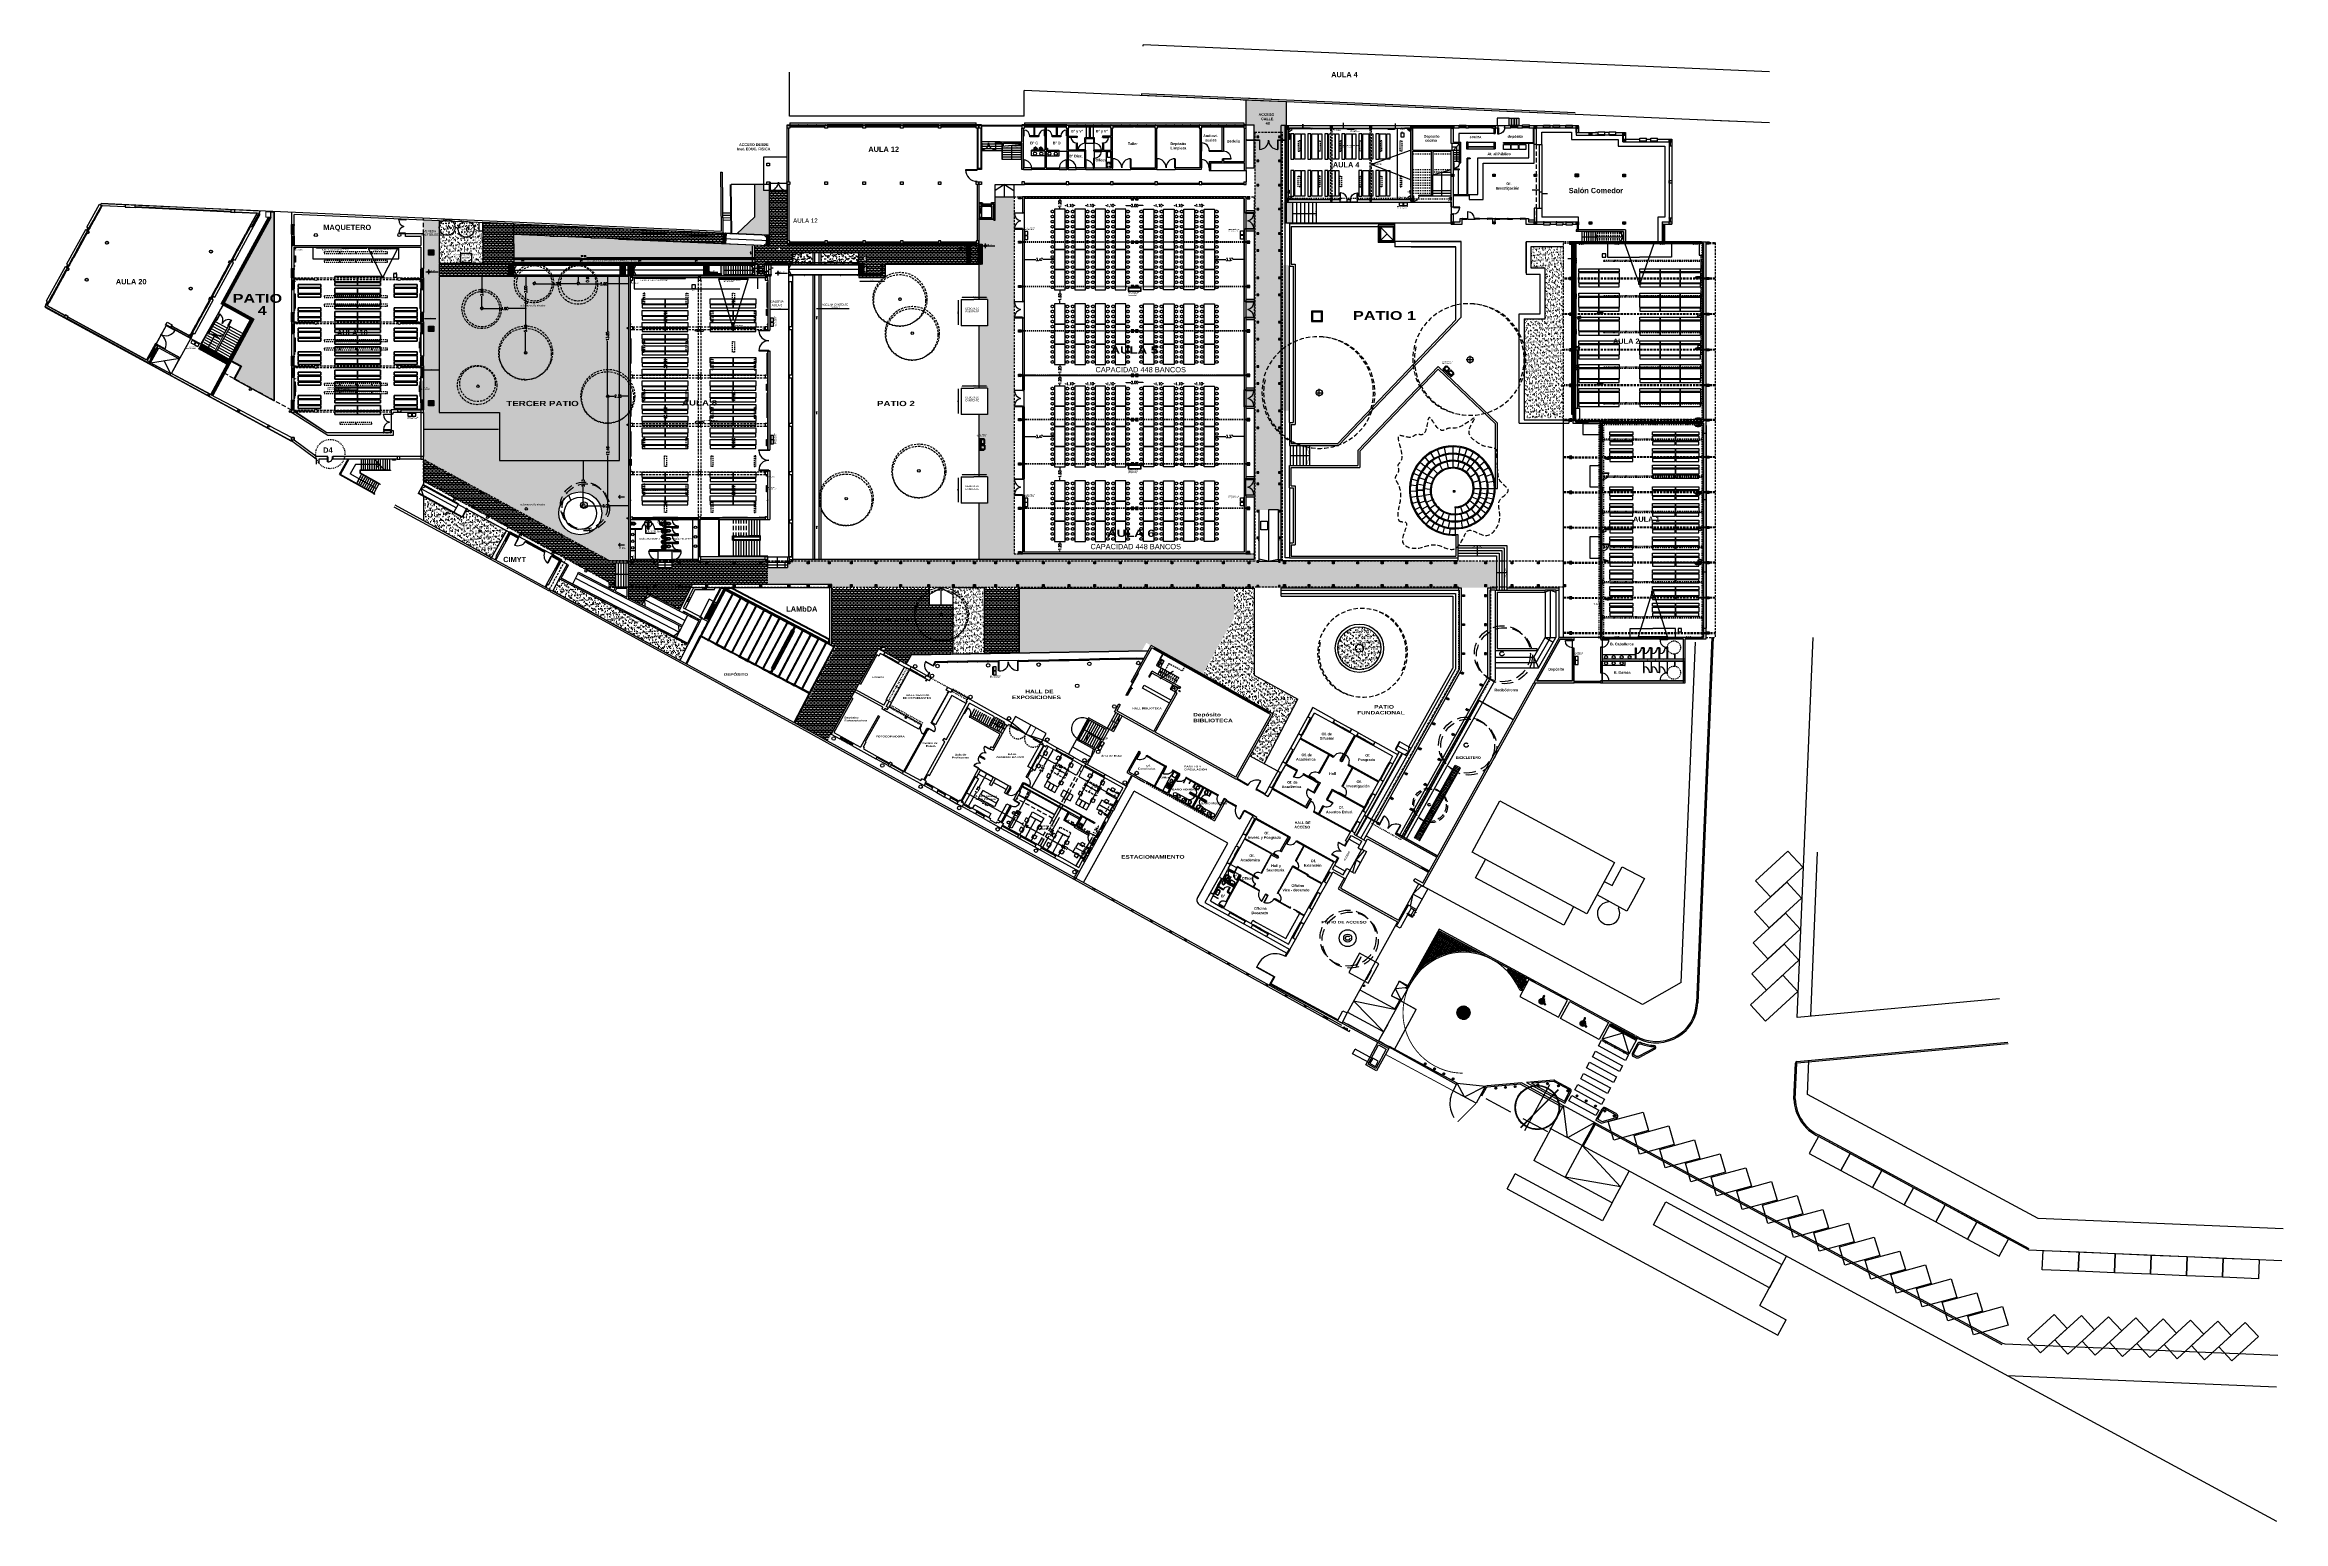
# Model space of a CAD drawing. Header units: millimetres. Extents: x -735 to -481, y 85 to 450.
# Drawn here: x -735.4 to -480.7, y 84.5 to 252.6 of the extents above; entities that cross this region are included whole.
import ezdxf
from ezdxf.enums import TextEntityAlignment as Align

# ---------------------------------------------------------------- set-up
doc = ezdxf.new("R2010")
doc.units = ezdxf.units.MM
doc.header["$PDMODE"] = 35
doc.header["$PDSIZE"] = -2
for name, pattern in [('ACAD_ISO02W100', [15, 12, -3]), ('ACAD_ISO04W100', [30, 24, -3, 0, -3]), ('DASHED', [0.75, 0.5, -0.25]), ('DASHED2', [9.525, 6.35, -3.175]), ('DASHEDX2', [38.1, 25.4, -12.7]), ('HIDDEN', [0.375, 0.25, -0.125]), ('HIDDEN2', [4.7625, 3.175, -1.5875])]:
    doc.linetypes.add(name, pattern=pattern)
doc.layers.get('0').update_dxf_attribs({"color": 6, "linetype": 'CONTINUOUS'})
doc.layers.get('Defpoints').update_dxf_attribs({"linetype": 'CONTINUOUS'})
for name, color, linetype in [('01', 1, 'CONTINUOUS'), ('02', 2, 'CONTINUOUS'), ('1', 1, 'CONTINUOUS'), ('A CONSTRUIR', 1, 'CONTINUOUS'), ('a demoler', 2, 'CONTINUOUS'), ('A EJECUTAR', 8, 'CONTINUOUS'), ('A-CARPINTERIAS PUERTAS', 2, 'CONTINUOUS'), ('A-CARPINTERIAS VENTANAS', 2, 'CONTINUOUS'), ('A-ESCALERAS', 6, 'CONTINUOUS'), ('A-MUROS', 5, 'CONTINUOUS'), ('A-PROYECCION', 3, 'DASHED'), ('A-PROYECCION VIGAS MADERA', 30, 'DASHED'), ('aire acondicionado', 2, 'CONTINUOUS'), ('ascensor', 2, 'CONTINUOUS'), ('bandeja pasacables', 1, 'CONTINUOUS'), ('barridos', 8, 'HIDDEN'), ('BLOQUES', 1, 'CONTINUOUS'), ('CARPCORTE', 2, 'CONTINUOUS'), ('CARPDET', 1, 'CONTINUOUS'), ('CARPINTERIAS', 2, 'CONTINUOUS'), ('CARTELES', 3, 'CONTINUOUS'), ('columna perfil u', 4, 'CONTINUOUS'), ('CONSTRUIDO', 252, 'CONTINUOUS'), ('CORTE', 3, 'CONTINUOUS'), ('COTA-LINEA', 1, 'CONTINUOUS'), ('DET', 1, 'CONTINUOUS'), ('dib - cotas', 1, 'CONTINUOUS'), ('dib - equipamiento', 41, 'CONTINUOUS'), ('dib - muro vista1', 1, 'CONTINUOUS'), ('dib - muro vista2', 2, 'CONTINUOUS'), ('dib - muros', 5, 'CONTINUOUS'), ('dib - texto', 2, 'CONTINUOUS'), ('dib-BOXES', 1, 'CONTINUOUS'), ('dib-carp barandas 1', 1, 'CONTINUOUS'), ('dib-carp vista 0', 14, 'CONTINUOUS'), ('dib-carp vista 1', 1, 'CONTINUOUS'), ('dib-carp vista 2', 2, 'CONTINUOUS'), ('dib-carpinterias', 1, 'CONTINUOUS'), ('dib-columnas', 6, 'CONTINUOUS'), ('DIB-CORDON 02', 2, 'CONTINUOUS'), ('dib-demarcacion vial', 52, 'CONTINUOUS'), ('DIB-EDIF EXIST 05', 7, 'CONTINUOUS'), ('DIB-EDIF EXIST a demoler 04', 4, 'CONTINUOUS'), ('dib-equip 1', 1, 'CONTINUOUS'), ('dib-muros corte', 5, 'CONTINUOUS'), ('dib-muros vista 0', 14, 'CONTINUOUS'), ('dib-muros vista 1', 1, 'CONTINUOUS'), ('dib-muros vista 2', 2, 'CONTINUOUS'), ('dib-muros vista 3', 3, 'CONTINUOUS'), ('dib-proyec aereas', 2, 'HIDDEN2'), ('dib-revoque', 14, 'CONTINUOUS'), ('dib-solados', 14, 'CONTINUOUS'), ('dib-verde', 64, 'CONTINUOUS'), ('DIB-VEREDA', 1, 'CONTINUOUS'), ('E-COLUMNAS CILINDRICAS', 6, 'CONTINUOUS'), ('E-COLUMNAS CUADRADAS', 6, 'CONTINUOUS'), ('E-COLUMNAS MADERA', 6, 'CONTINUOUS'), ('EQUIP-MUEBLES', 6, 'CONTINUOUS'), ('EQUIP-SANITARIO', 6, 'CONTINUOUS'), ('ESCALERA', 2, 'CONTINUOUS'), ('ESTRUCTURA', 6, 'CONTINUOUS'), ('ESTUFAS', 50, 'CONTINUOUS'), ('fino', 8, 'CONTINUOUS'), ('I-SANITARIA', 6, 'CONTINUOUS'), ('iluminacion LED', 10, 'CONTINUOUS'), ('IN dib', 1, 'CONTINUOUS'), ('LUZ EMERGENCIA', 2, 'CONTINUOUS'), ('matafuegos', 1, 'CONTINUOUS'), ('mobiliario aulas', 254, 'CONTINUOUS'), ('MUROS', 4, 'CONTINUOUS'), ('PISO', 8, 'CONTINUOUS'), ('PISOS', 1, 'CONTINUOUS'), ('PL-SOLADO2', 1, 'CONTINUOUS'), ('PPT', 30, 'CONTINUOUS'), ('proyeccion arboles', 94, 'DASHED'), ('SANIT-DETALLE', 1, 'CONTINUOUS'), ('SANITARIOS', 2, 'CONTINUOUS'), ('SOLADOS', 1, 'CONTINUOUS'), ('SOLADOS EXTERIORES', 8, 'CONTINUOUS'), ('solid-252', 252, 'CONTINUOUS'), ('sonido', 1, 'CONTINUOUS'), ('T-LOCALES', 7, 'CONTINUOUS'), ('T-SANITARIA', 6, 'CONTINUOUS'), ('TABLERO PRINCIPAL', 1, 'CONTINUOUS'), ('TEXTO1-100', 1, 'CONTINUOUS'), ('tomas', 10, 'CONTINUOUS'), ('tramas-otras', 14, 'CONTINUOUS'), ('tramas-solados', 14, 'CONTINUOUS'), ('txt-cotas-100', 2, 'CONTINUOUS'), ('VENTILADORES', 2, 'CONTINUOUS'), ('VISTA', 1, 'CONTINUOUS'), ('VISTA2', 2, 'CONTINUOUS'), ('VISTA3', 1, 'CONTINUOUS'), ('VISTA4', 3, 'CONTINUOUS')]:
    doc.layers.add(name, color=color, linetype=linetype)
doc.layers.add('2D-proy', color=1, linetype='DASHEDX2', lineweight=20)
doc.layers.add('dib-rojo', color=12, linetype='CONTINUOUS', lineweight=20)
doc.layers.add('SUPERFICIES', color=6, linetype='CONTINUOUS', plot=False)
doc.styles.add('ARIAL', font='swisseb.ttf', dxfattribs={"width": 1.32})
doc.styles.add('COTA100', font='romans.shx', dxfattribs={"width": 0.7})
doc.styles.add('ROMANS', font='romans', dxfattribs={"width": 0.9})
doc.styles.get("Standard").update_dxf_attribs({"font": 'arial.ttf'})
doc.styles.add('STYLE1', font='swisseb.ttf', dxfattribs={"width": 1.32})
doc.styles.add('STYLE2', font='arial.ttf')
doc.linetypes.add('BATTING', pattern='A,0.00254,-2.54,[134,ltypeshp.shx,S=2.54,R=0,X=-2.54,Y=0],-5.08,[134,ltypeshp.shx,S=2.54,R=180,X=2.54,Y=0],-2.54', length=10.16254)
doc.dimstyles.new('CONT100', dxfattribs={"dimtxt": 0.18, "dimasz": 0.13, "dimexe": 0.18, "dimexo": 0.0625, "dimgap": 0.09, "dimtad": 1, "dimzin": 0, "dimdsep": 46, "dimtxsty": 'COTA100', "dimblk1": 'EXT45', "dimblk2": 'EXT45', "dimsah": 1, "dimcen": 0.09, "dimse1": 1, "dimse2": 1, "dimclrt": 3, "dimadec": 0, "dimazin": 0, "dimtfac": 1, "dimtmove": 2, "dimatfit": 3, "dimldrblk": 'EXT45', "dimfxl": 1, "dimtolj": 1, "dimtzin": 0, "dimarcsym": 0})
doc.dimstyles.new('COTAS1', dxfattribs={"dimtxt": 0.3, "dimasz": 0.1, "dimexe": 0.6, "dimexo": 0.2, "dimgap": 0.01, "dimtad": 0, "dimzin": 0, "dimdsep": 46, "dimtxsty": 'ROMANS', "dimblk": 'DOT', "dimcen": 2.5, "dimse1": 1, "dimse2": 1, "dimclrd": 256, "dimclre": 1, "dimclrt": 256, "dimadec": 0, "dimazin": 0, "dimtfac": 1, "dimtofl": 0, "dimtmove": 2, "dimatfit": 3, "dimldrblk": 'ARCHTICK', "dimfxl": 1, "dimtolj": 1, "dimtzin": 0, "dimarcsym": 0})
doc.dimstyles.new('COTAS2', dxfattribs={"dimtxt": 0.2, "dimasz": 0.25, "dimexe": 0.2, "dimexo": 0.2, "dimgap": 0.12, "dimtad": 1, "dimzin": 0, "dimdsep": 46, "dimtxsty": 'STYLE2', "dimcen": 2.5, "dimse1": 1, "dimse2": 1, "dimclrd": 1, "dimclre": 1, "dimclrt": 2, "dimadec": 0, "dimazin": 0, "dimtfac": 1, "dimtdec": 4, "dimtofl": 0, "dimtmove": 1, "dimatfit": 3, "dimfxl": 1, "dimtolj": 1, "dimtzin": 0, "dimarcsym": 0})
pattern_1 = [(37.5, (-4070.1407, -1076.5607), (-0.016000313, 0.489413237), [0, -0.38608, 0, -0.4318, 0, -0.41275]), (7.5, (-4070.1407, -1076.5607), (0.44952328, 0.7168251), [0, -0.20828, 0, -0.34798, 0, -0.13335]), (327.5, (-4070.45313, -1076.5607), (0.79099237, 0.001437185), [0, -0.127, 0, -0.4572, 0, -0.5969]), (317.5, (-4070.4531, -1076.5607), (0.76355645, 0.22292932), [0, -0.0635, 0, -0.29972, 0, -0.3429])]
pattern_2 = [(45, (-750.136094, 104.48297), (-0.044194174, 0.044194174), [])]

# ---------------------------------------------------------------- blocks, each defined once
blk = doc.blocks.new('COLGAL')
at = {"layer": 'ESTRUCTURA'}
for points in [[(0.002032, 0), (0, 0), (0, 0.006096), (0.002032, 0.006096)], [(0.00508, 0), (0.003048, 0), (0.003048, 0.006096), (0.00508, 0.006096)]]:
    blk.add_lwpolyline(points, close=True, dxfattribs=at)
blk = doc.blocks.new('SMRAIL')
for p, q in [((0, 0.9525), (0.00635, 0.9525)), ((0, 0.8763), (0.00635, 0.8763)), ((0, 0.0381), (0.00635, 0.0381)), ((0.00635, 0.8763), (0.00635, 0.9525)), ((0.00635, 0.93345), (0.0381, 0.93345)), ((0.00635, 0.89535), (0.0254, 0.89535)), ((0.00635, 0.0381), (0.00635, -0.0381)), ((0.00635, 0.01905), (0.0254, 0.01905)), ((0.0381, 0.88265), (0.0381, 0.03175)), ((0.0762, 0.89535), (0.0762, 0.01905)), ((0, -0.0381), (0.00635, -0.0381)), ((0.00635, -0.01905), (0.0381, -0.01905))]:
    blk.add_line(p, q)
for centre, radius, start, end in [((0.0254, 0.88265), 0.0127, 0, 90), ((0.0254, 0.03175), 0.0127, 270, 0), ((0.0381, 0.89535), 0.0381, 0, 90), ((0.0381, 0.01905), 0.0381, 270, 0)]:
    blk.add_arc(centre, radius, start, end)
blk = doc.blocks.new('TAB')
at = {"layer": 'MUROS', "color": 3}
for p, q in [((0, 0.23), (0.18, 0.23)), ((0, 0.2), (0.15, 0.2)), ((0.15, 0.2), (0.15, 0)), ((0.18, 0.23), (0.18, 0))]:
    blk.add_line(p, q, dxfattribs=at)
blk = doc.blocks.new('A$C1E3C3192')
at = {"layer": 'CARPINTERIAS'}
blk.add_line((0, 0), (0, 0), dxfattribs=at)
blk = doc.blocks.new('PDOBLE')
for points in [[(0.0038, 0.0504), (0.0038, 0.0497), (0.0019, 0.0497), (0.0019, 0.0492), (0.0009, 0.0492), (0.0009, 0.0497), (0, 0.0497), (0, 0.0504)], [(0.0038, 0), (0.0038, 0.0007), (0.0019, 0.0007), (0.0019, 0.0012), (0.0009, 0.0012), (0.0009, 0.0007), (0, 0.0007), (0, 0)]]:
    blk.add_lwpolyline(points)
for points in [[(0.0038, 0.0478), (0.0283, 0.0478), (0.0283, 0.0497), (0.0038, 0.0497)], [(0.0038, 0.0026), (0.0283, 0.0026), (0.0283, 0.0007), (0.0038, 0.0007)]]:
    blk.add_lwpolyline(points, close=True)
for centre, start, end in [((0.0062, 0.0472), 276.31212, 1.7309), ((0.0062, 0.0033), 358.2691, 83.68788)]:
    blk.add_arc(centre, 0.0221, start, end)
blk = doc.blocks.new('P70')
at = {"color": 2}
for points in [[(0, 0.0025), (0.0006, 0.0025), (0.0006, 0.0013), (0.0013, 0.0013), (0.0013, 0), (0.0006, 0), (0.0006, 0), (0, 0)], [(0.0203, 0.0025), (0.0197, 0.0025), (0.0197, 0.0013), (0.019, 0.0013), (0.019, 0), (0.0197, 0), (0.0197, 0), (0.0203, 0)]]:
    blk.add_lwpolyline(points, dxfattribs=at)
at = {"color": 3}
blk.add_lwpolyline([(0.0006, 0.0025), (0.0019, 0.0025), (0.0019, 0.0203), (0.0006, 0.0203)], close=True, dxfattribs=at)
at = {"color": 1}
blk.add_arc((0.0019, 0.0025), 0.0178, 0, 90, dxfattribs=at)
blk = doc.blocks.new('P80')
at = {"color": 2}
for points in [[(0, 0.0025), (0.0006, 0.0025), (0.0006, 0.0013), (0.0013, 0.0013), (0.0013, 0), (0.0006, 0), (0.0006, 0), (0, 0)], [(0.0228, 0.0025), (0.0222, 0.0025), (0.0222, 0.0013), (0.0216, 0.0013), (0.0216, 0), (0.0222, 0), (0.0222, 0), (0.0228, 0)]]:
    blk.add_lwpolyline(points, dxfattribs=at)
at = {"color": 3}
blk.add_lwpolyline([(0.0006, 0.0025), (0.0019, 0.0025), (0.0019, 0.0229), (0.0006, 0.0229)], close=True, dxfattribs=at)
at = {"color": 1}
blk.add_arc((0.0019, 0.0025), 0.0203, 0, 90, dxfattribs=at)
blk = doc.blocks.new('PILINCVS')
for p, q in [((-0.0015, -0.0015), (-0.0016, -0.0015)), ((0.0015, -0.0015), (0.0016, -0.0015))]:
    blk.add_line(p, q)
for centre, radius, start, end in [((0.0094, -0.0091), 0.0141, 151.26945, 182.84874), ((-0.0001, -0.0096), 0.00457, 182.84874, 270), ((-0.0016, -0.003), 0.00152, 90, 151.26945), ((-0.0015, -0.0013), 0.000203, 270, 339.18101), ((0, -0.0019), 0.00137, 90.77515, 159.18101), ((0, -0.0122), 0.000781, 264.25246, 275.74754), ((0, -0.0134), 0.000751, 264.01926, 275.98074), ((0, -0.0019), 0.00137, 20.81899, 89.22485), ((0.0001, -0.0096), 0.00457, 270, 357.15126), ((0.0015, -0.0013), 0.000203, 200.81899, 270), ((0.0016, -0.003), 0.00152, 28.73055, 90), ((-0.0094, -0.0091), 0.0141, 357.15126, 28.73055)]:
    blk.add_arc(centre, radius, start, end)
at = {"layer": 'DET'}
for centre, radius, start, end in [((0.0094, -0.0091), 0.013, 166.32011, 182.84874), ((-0.0001, -0.0096), 0.00345, 182.84874, 270), ((-0.0002, -0.0066), 0.003, 132.85921, 169.51152), ((-0.0009, -0.0059), 0.00201, 104.7321, 131.71), ((-0.0001, -0.0101), 0.00633, 88.69775, 101.80759), ((0.0001, -0.0101), 0.00633, 78.19241, 91.30225), ((0.0001, -0.0096), 0.00345, 270, 357.15126), ((0.0009, -0.0059), 0.00201, 48.29, 75.2679), ((0.0002, -0.0066), 0.003, 10.48848, 47.14079), ((-0.0094, -0.0091), 0.013, 357.15126, 13.67989)]:
    blk.add_arc(centre, radius, start, end, dxfattribs=at)
blk = doc.blocks.new('INODORO')
at = {"layer": 'SANITARIOS', "rotation": 89.99999999999999}
blk.add_blockref('PILINCVS', (-0.0096, -0.0001), dxfattribs=at)
blk = doc.blocks.new('P.D.')
for points in [[(-0.51, -0.16), (-0.51, -0.21), (-1.67, -0.21), (-1.67, -0.16)], [(-0.51, -2.64), (-0.51, -2.59), (-1.67, -2.59), (-1.67, -2.64)]]:
    blk.add_lwpolyline(points, close=True)
for points in [[(-0.4, -0.13), (-0.51, -0.13), (-0.51, -0.16), (-0.46, -0.16), (-0.46, -0.18), (-0.4, -0.18), (-0.4, -0.15), (-0.4, -0.15), (-0.4, -0.13)], [(-0.4, -2.66), (-0.51, -2.66), (-0.51, -2.64), (-0.46, -2.64), (-0.46, -2.61), (-0.4, -2.61), (-0.4, -2.64), (-0.4, -2.64), (-0.4, -2.66)]]:
    blk.add_lwpolyline(points)
for centre, start, end in [((-0.41, -0.13), 183.2426, 270.257), ((-0.41, -2.66), 89.743, 176.7574)]:
    blk.add_arc(centre, 1.26, start, end)
blk = doc.blocks.new('p')
at = {"layer": 'dib-carp vista 1'}
for points in [[(0, 0), (0, 0.11), (0.02, 0.11), (0.02, 0.05), (0.05, 0.05), (0.05, 0), (0.02, 0), (0.02, 0), (0, 0)], [(1.54, 0), (1.54, 0.11), (1.52, 0.11), (1.52, 0.05), (1.49, 0.05), (1.49, 0), (1.52, 0), (1.52, 0), (1.54, 0)]]:
    blk.add_lwpolyline(points, dxfattribs=at)
for points in [[(0.02, 0.11), (0.07, 0.11), (0.07, 0.84), (0.02, 0.84)], [(1.52, 0.11), (1.47, 0.11), (1.47, 0.84), (1.52, 0.84)]]:
    blk.add_lwpolyline(points, close=True, dxfattribs=at)
blk.add_lwpolyline([(1.47, 0.84, 0.374042), (0.77, 0, 0.364715), (0.07, 0.84)], format="xyb", dxfattribs=at)
blk = doc.blocks.new('INO1')
blk.add_lwpolyline([(0, 0.01), (0, 0), (0, 0), (0, 0.01, -0.101283), (-0.01, 0.01, -0.073281), (0, 0.01, -0.084248), (0, 0.01, -0.106469), (0, 0.02, -0.130159), (0, 0.02, -0.130159), (0, 0.02, -0.106469), (0, 0.01, -0.084248), (0, 0.01, -0.073281), (0.01, 0.01, -0.101283), (0, 0.01)], format="xyb")
at = {"layer": 'SANIT-DETALLE'}
blk.add_lwpolyline([(0, 0.01, 1), (0, 0.01, 0.073281), (0, 0.01, 0.084248), (0, 0.01, 0.106469), (0, 0.01, 0.130159), (0, 0.02, 0.130159), (0, 0.01, 0.106469), (0, 0.01, 0.084248), (0, 0.01, 0.073281)], format="xyb", close=True, dxfattribs=at)
for centre, radius in [((0, 0.01), 0.00136), ((0, 0), 0.000358), ((0, 0), 0.000358)]:
    blk.add_circle(centre, radius, dxfattribs=at)
at = {"style": 'ROMANS', "flags": 1}
blk.add_attdef('NOMENCLATURA', text='', height=0.00203, dxfattribs=at).set_placement((0, 0.01), align=Align.MIDDLE)
blk = doc.blocks.new('VI-L3')
blk.add_lwpolyline([(0, -0.01, -0.05313), (0, -0.01, -0.05313), (0, -0.01, -0.052997), (-0.01, -0.01, -0.291983), (-0.01, -0.01, -0.018381), (-0.01, -0.01, -0.069554), (-0.01, 0, -0.364904), (-0.01, 0), (0, 0), (0.01, 0, -0.334037), (0.01, 0, -0.069554), (0.01, -0.01, -0.018381), (0.01, -0.01, -0.291983), (0.01, -0.01, -0.052997), (0, -0.01, 10.738987)], format="xyb", close=True)
for radius in [0.000445, 0.000381, 0.000584, 0.000381]:
    blk.add_circle((0, 0), radius)
for centre, radius, start, end in [((0, 0), 0.00216, 95.6667, 155.0827), ((0, -0.01), 0.00882, 154.3526, 174.9519), ((-0.01, 0), 0.000171, 171.4561, 332.7614), ((0, -0.01), 0.0104, 156.9791, 171.682), ((0, 0), 0.00183, 103.9303, 157.8193), ((0, -0.01), 0.00364, 116.0908, 151.5863), ((0, -0.01), 0.00362, 143.6606, 192.3282), ((0, -0.01), 0.00156, 187.2234, 256.6972), ((0, -0.05), 0.0509, 90.6878, 95.1252), ((0, -0.02), 0.0213, 90.7428, 97.9576), ((0, -0.01), 0.00466, 96.1242, 104.7631), ((0, -0.05), 0.0511, 90.6735, 94.7216), ((-0.01, 0), 0.00353, 36.5023, 40.5961), ((-0.01, 0), 0.00309, 335.0786, 15.4509), ((0, -0.01), 0.00489, 100.5316, 112.1023), ((0, 0), 0.000264, 46.338, 109.7849), ((0, 0), 0.000261, 218.6113, 337.8696), ((0, -0.01), 0.00353, 121.4665, 143.8019), ((0, -0.01), 0.00362, 347.6718, 36.3394), ((0, -0.01), 0.00353, 36.1981, 58.5335), ((0, 0), 0.000261, 202.1304, 321.3887), ((0, 0), 0.000264, 70.2151, 133.662), ((0, -0.01), 0.00364, 28.4137, 63.9092), ((0, -0.01), 0.00489, 67.8977, 79.4684), ((0.01, 0), 0.00309, 164.5491, 204.9214), ((0.01, 0), 0.00353, 139.4039, 143.4977), ((0, -0.01), 0.00466, 75.2369, 83.8758), ((0, 0), 0.00183, 22.1807, 76.0697), ((0, 0), 0.00216, 24.9173, 84.3333), ((0, -0.05), 0.0509, 84.8748, 89.3122), ((0, -0.05), 0.0511, 85.2784, 89.3265), ((0, -0.02), 0.0213, 82.0424, 89.2572), ((0, 0), 0.0138, 250.9575, 269.6483), ((0, -0.01), 0.00156, 283.3028, 352.7766), ((0, 0), 0.0138, 270.3517, 289.0425), ((0, -0.01), 0.0104, 8.318, 23.0209), ((0.01, 0), 0.000171, 207.2386, 8.5439), ((0, -0.01), 0.00882, 5.0481, 25.6474)]:
    blk.add_arc(centre, radius, start, end)
blk = doc.blocks.new('ELLIPSE')
blk.add_circle((0.0127, 0.0127), 0.0127)
blk = doc.blocks.new('WC')
for q in [(0, 1), (0, 1), (0, 0), (0, 0), (0, 0), (0, 0)]:
    blk.add_line((0, 0), q)
for start, end in [(0, 90), (90, 180)]:
    blk.add_arc((0, 0), 0.0381, start, end)
at = {"xscale": 13.12070439559352, "yscale": 21.77478601821917}
blk.add_blockref('ELLIPSE', (0, 0), dxfattribs=at)
blk = doc.blocks.new('MINGI2')
blk.add_lwpolyline([(-0.0052, 0.0071), (-0.0057, 0.0071), (-0.0057, 0), (0.0057, 0), (0.0057, 0.0071), (0.0052, 0.0071), (0.0031, 0.0077, -0.087584), (0.0021, 0.0082, -0.140472), (0.0018, 0.0085, 0.652509), (-0.0018, 0.0085, -0.140472), (-0.0021, 0.0082, -0.087584), (-0.0031, 0.0077, 0.011964)], format="xyb", close=True)
at = {"layer": 'SANIT-DETALLE'}
for p, q in [((-0.0052, 0.0052), (-0.0057, 0.0052)), ((-0.0052, 0.0052), (-0.0052, 0.0041)), ((-0.0038, 0.0028), (0.0038, 0.0028)), ((0.0052, 0.0052), (0.0057, 0.0052)), ((0.0052, 0.0052), (0.0052, 0.0041))]:
    blk.add_line(p, q, dxfattribs=at)
for centre, radius in [((-0.0007, 0.0047), 0.0000762), ((-0.0007, 0.0043), 0.0000762), ((0, 0.0012), 0.000508), ((-0.0002, 0.0052), 0.0000762), ((-0.0002, 0.0038), 0.0000762), ((0, 0.0045), 0.0000762), ((0.0002, 0.0052), 0.0000762), ((0.0002, 0.0038), 0.0000762), ((0.0007, 0.0047), 0.0000762), ((0.0007, 0.0043), 0.0000762)]:
    blk.add_circle(centre, radius, dxfattribs=at)
for centre, radius, start, end in [((-0.0038, 0.0041), 0.00134, 180, 270), ((-0.0076, 0.0118), 0.00752, 289.21333, 335.64976), ((0.0001, 0.0081), 0.000993, 93.3922, 144.54656), ((-0.0001, 0.0081), 0.000993, 35.45344, 86.6078), ((0.0076, 0.0118), 0.00752, 204.35024, 250.78667), ((0.0038, 0.0041), 0.00134, 270, 0)]:
    blk.add_arc(centre, radius, start, end, dxfattribs=at)
at = {"style": 'ROMANS', "flags": 1}
blk.add_attdef('NOMENCLATURA', text='', height=0.00203, dxfattribs=at).set_placement((0, 0.004), align=Align.MIDDLE)
blk = doc.blocks.new('A3D6')
for centre, radius in [((0.018, 0), 1.2), ((0.106, -0.084), 1.2), ((0, 0), 0.0906)]:
    blk.add_circle(centre, radius)
blk = doc.blocks.new('_Dot')
at = {"color": 0, "linetype": 'ByBlock', "lineweight": -2}
blk.add_line((-0.5, 0), (-1, 0), dxfattribs=at)
at = {"color": 0, "linetype": 'ByBlock', "const_width": 0.5}
blk.add_lwpolyline([(-0.25, 0, 1), (0.25, 0, 1)], format="xyb", close=True, dxfattribs=at)
blk = doc.blocks.new('*D35')
at = {"layer": 'Defpoints', "color": 0, "linetype": 'ACAD_ISO02W100', "transparency": 16777216}
for p in [(-619.9, 214.96), (-619.9, 214.96), (-619.9, 213.76)]:
    blk.add_point(p, dxfattribs=at)
at = {"layer": 'mobiliario aulas', "linetype": 'ACAD_ISO02W100', "lineweight": -2, "transparency": 16777216}
for p, q in [((-619.9, 214.86), (-619.9, 214.77)), ((-619.9, 213.86), (-619.9, 213.96))]:
    blk.add_line(p, q, dxfattribs=at)
at = {"layer": 'mobiliario aulas', "linetype": 'ACAD_ISO02W100', "lineweight": -2, "transparency": 16777216, "xscale": 0.1, "yscale": 0.1, "zscale": 0.1}
for p, rotation in [((-619.9, 214.96), 90), ((-619.9, 213.76), 270)]:
    blk.add_blockref('_Dot', p, dxfattribs=dict(at, rotation=rotation))
at = {"layer": 'mobiliario aulas', "linetype": 'ACAD_ISO02W100', "transparency": 16777216, "insert": (-619.9, 214.36), "char_height": 0.3, "attachment_point": 5, "rotation": 90, "style": 'ROMANS'}
blk.add_mtext('\\A1;1.20', dxfattribs=at)
blk = doc.blocks.new('_ARCHTICK')
at = {"color": 0, "linetype": 'ByBlock', "const_width": 0.00381}
blk.add_lwpolyline([(-0.0127, -0.0127), (0.0127, 0.0127)], dxfattribs=at)
blk = doc.blocks.new('*D36')
at = {"layer": 'Defpoints', "color": 0, "linetype": 'ACAD_ISO02W100', "transparency": 16777216}
for p in [(-619.9, 196.06), (-619.9, 196.06), (-619.9, 194.86)]:
    blk.add_point(p, dxfattribs=at)
at = {"layer": 'mobiliario aulas', "linetype": 'ACAD_ISO02W100', "lineweight": -2, "transparency": 16777216}
for p, q in [((-619.9, 195.96), (-619.9, 195.87)), ((-619.9, 194.96), (-619.9, 195.06))]:
    blk.add_line(p, q, dxfattribs=at)
at = {"layer": 'mobiliario aulas', "linetype": 'ACAD_ISO02W100', "lineweight": -2, "transparency": 16777216, "xscale": 0.1, "yscale": 0.1, "zscale": 0.1}
for p, rotation in [((-619.9, 196.06), 90), ((-619.9, 194.86), 270)]:
    blk.add_blockref('_Dot', p, dxfattribs=dict(at, rotation=rotation))
at = {"layer": 'mobiliario aulas', "linetype": 'ACAD_ISO02W100', "transparency": 16777216, "insert": (-619.9, 195.46), "char_height": 0.3, "attachment_point": 5, "rotation": 90, "style": 'ROMANS'}
blk.add_mtext('\\A1;1.20', dxfattribs=at)
blk = doc.blocks.new('*D37')
at = {"layer": 'Defpoints', "color": 0, "linetype": 'ACAD_ISO02W100', "transparency": 16777216}
for p in [(-619.9, 204.56), (-619.9, 204.56), (-619.9, 202.96)]:
    blk.add_point(p, dxfattribs=at)
at = {"layer": 'mobiliario aulas', "linetype": 'ACAD_ISO02W100', "lineweight": -2, "transparency": 16777216}
for p, q in [((-619.9, 204.46), (-619.9, 204.17)), ((-619.9, 203.06), (-619.9, 203.36))]:
    blk.add_line(p, q, dxfattribs=at)
at = {"layer": 'mobiliario aulas', "linetype": 'ACAD_ISO02W100', "lineweight": -2, "transparency": 16777216, "xscale": 0.1, "yscale": 0.1, "zscale": 0.1}
for p, rotation in [((-619.9, 204.56), 90), ((-619.9, 202.96), 270)]:
    blk.add_blockref('_Dot', p, dxfattribs=dict(at, rotation=rotation))
at = {"layer": 'mobiliario aulas', "linetype": 'ACAD_ISO02W100', "transparency": 16777216, "insert": (-619.9, 203.76), "char_height": 0.3, "attachment_point": 5, "rotation": 90, "style": 'ROMANS'}
blk.add_mtext('\\A1;1.60', dxfattribs=at)
blk = doc.blocks.new('*D38')
at = {"layer": 'Defpoints', "color": 0, "linetype": 'ACAD_ISO02W100', "transparency": 16777216}
for p in [(-623.97, 208.01), (-623.97, 208.01), (-620.5, 208.01)]:
    blk.add_point(p, dxfattribs=at)
at = {"layer": 'mobiliario aulas', "linetype": 'ACAD_ISO02W100', "lineweight": -2, "transparency": 16777216}
for p, q in [((-623.87, 208.01), (-622.65, 208.01)), ((-620.6, 208.01), (-621.81, 208.01))]:
    blk.add_line(p, q, dxfattribs=at)
at = {"layer": 'mobiliario aulas', "linetype": 'ACAD_ISO02W100', "lineweight": -2, "transparency": 16777216, "xscale": 0.1, "yscale": 0.1, "zscale": 0.1, "rotation": 180}
blk.add_blockref('_Dot', (-623.97, 208.01), dxfattribs=at)
at = {"layer": 'mobiliario aulas', "linetype": 'ACAD_ISO02W100', "lineweight": -2, "transparency": 16777216, "xscale": 0.1, "yscale": 0.1, "zscale": 0.1}
blk.add_blockref('_Dot', (-620.5, 208.01), dxfattribs=at)
at = {"layer": 'mobiliario aulas', "linetype": 'ACAD_ISO02W100', "transparency": 16777216, "insert": (-622.23, 208.01), "char_height": 0.3, "attachment_point": 5, "style": 'ROMANS'}
blk.add_mtext('\\A1;3.47', dxfattribs=at)
blk = doc.blocks.new('*D39')
at = {"layer": 'Defpoints', "color": 0, "linetype": 'ACAD_ISO02W100', "transparency": 16777216}
for p in [(-602.3, 208.01), (-602.3, 208.01), (-598.93, 208.01)]:
    blk.add_point(p, dxfattribs=at)
at = {"layer": 'mobiliario aulas', "linetype": 'ACAD_ISO02W100', "lineweight": -2, "transparency": 16777216}
for p, q in [((-602.2, 208.01), (-601.03, 208.01)), ((-599.03, 208.01), (-600.19, 208.01))]:
    blk.add_line(p, q, dxfattribs=at)
at = {"layer": 'mobiliario aulas', "linetype": 'ACAD_ISO02W100', "lineweight": -2, "transparency": 16777216, "xscale": 0.1, "yscale": 0.1, "zscale": 0.1, "rotation": 180}
blk.add_blockref('_Dot', (-602.3, 208.01), dxfattribs=at)
at = {"layer": 'mobiliario aulas', "linetype": 'ACAD_ISO02W100', "lineweight": -2, "transparency": 16777216, "xscale": 0.1, "yscale": 0.1, "zscale": 0.1}
blk.add_blockref('_Dot', (-598.93, 208.01), dxfattribs=at)
at = {"layer": 'mobiliario aulas', "linetype": 'ACAD_ISO02W100', "transparency": 16777216, "insert": (-600.61, 208.01), "char_height": 0.3, "attachment_point": 5, "style": 'ROMANS'}
blk.add_mtext('\\A1;3.37', dxfattribs=at)
blk = doc.blocks.new('*D40')
at = {"layer": 'Defpoints', "color": 0, "linetype": 'ACAD_ISO02W100', "transparency": 16777216}
for p in [(-619.9, 235.11), (-619.9, 235.11), (-619.9, 233.91)]:
    blk.add_point(p, dxfattribs=at)
at = {"layer": 'mobiliario aulas', "linetype": 'ACAD_ISO02W100', "lineweight": -2, "transparency": 16777216}
for p, q in [((-619.9, 235.01), (-619.9, 234.92)), ((-619.9, 234.01), (-619.9, 234.11))]:
    blk.add_line(p, q, dxfattribs=at)
at = {"layer": 'mobiliario aulas', "linetype": 'ACAD_ISO02W100', "lineweight": -2, "transparency": 16777216, "xscale": 0.1, "yscale": 0.1, "zscale": 0.1}
for p, rotation in [((-619.9, 235.11), 90), ((-619.9, 233.91), 270)]:
    blk.add_blockref('_Dot', p, dxfattribs=dict(at, rotation=rotation))
at = {"layer": 'mobiliario aulas', "linetype": 'ACAD_ISO02W100', "transparency": 16777216, "insert": (-619.9, 234.51), "char_height": 0.3, "attachment_point": 5, "rotation": 90, "style": 'ROMANS'}
blk.add_mtext('\\A1;1.20', dxfattribs=at)
blk = doc.blocks.new('*D41')
at = {"layer": 'Defpoints', "color": 0, "linetype": 'ACAD_ISO02W100', "transparency": 16777216}
for p in [(-619.9, 216.21), (-619.9, 216.21), (-619.9, 215.01)]:
    blk.add_point(p, dxfattribs=at)
at = {"layer": 'mobiliario aulas', "linetype": 'ACAD_ISO02W100', "lineweight": -2, "transparency": 16777216}
for p, q in [((-619.9, 216.11), (-619.9, 216.02)), ((-619.9, 215.11), (-619.9, 215.21))]:
    blk.add_line(p, q, dxfattribs=at)
at = {"layer": 'mobiliario aulas', "linetype": 'ACAD_ISO02W100', "lineweight": -2, "transparency": 16777216, "xscale": 0.1, "yscale": 0.1, "zscale": 0.1}
for p, rotation in [((-619.9, 216.21), 90), ((-619.9, 215.01), 270)]:
    blk.add_blockref('_Dot', p, dxfattribs=dict(at, rotation=rotation))
at = {"layer": 'mobiliario aulas', "linetype": 'ACAD_ISO02W100', "transparency": 16777216, "insert": (-619.9, 215.61), "char_height": 0.3, "attachment_point": 5, "rotation": 90, "style": 'ROMANS'}
blk.add_mtext('\\A1;1.20', dxfattribs=at)
blk = doc.blocks.new('*D42')
at = {"layer": 'Defpoints', "color": 0, "linetype": 'ACAD_ISO02W100', "transparency": 16777216}
for p in [(-619.9, 224.71), (-619.9, 224.71), (-619.9, 223.11)]:
    blk.add_point(p, dxfattribs=at)
at = {"layer": 'mobiliario aulas', "linetype": 'ACAD_ISO02W100', "lineweight": -2, "transparency": 16777216}
for p, q in [((-619.9, 224.61), (-619.9, 224.32)), ((-619.9, 223.21), (-619.9, 223.51))]:
    blk.add_line(p, q, dxfattribs=at)
at = {"layer": 'mobiliario aulas', "linetype": 'ACAD_ISO02W100', "lineweight": -2, "transparency": 16777216, "xscale": 0.1, "yscale": 0.1, "zscale": 0.1}
for p, rotation in [((-619.9, 224.71), 90), ((-619.9, 223.11), 270)]:
    blk.add_blockref('_Dot', p, dxfattribs=dict(at, rotation=rotation))
at = {"layer": 'mobiliario aulas', "linetype": 'ACAD_ISO02W100', "transparency": 16777216, "insert": (-619.9, 223.91), "char_height": 0.3, "attachment_point": 5, "rotation": 90, "style": 'ROMANS'}
blk.add_mtext('\\A1;1.60', dxfattribs=at)
blk = doc.blocks.new('*D43')
at = {"layer": 'Defpoints', "color": 0, "linetype": 'ACAD_ISO02W100', "transparency": 16777216}
for p in [(-623.97, 228.16), (-623.97, 228.16), (-620.5, 228.16)]:
    blk.add_point(p, dxfattribs=at)
at = {"layer": 'mobiliario aulas', "linetype": 'ACAD_ISO02W100', "lineweight": -2, "transparency": 16777216}
for p, q in [((-623.87, 228.16), (-622.65, 228.16)), ((-620.6, 228.16), (-621.81, 228.16))]:
    blk.add_line(p, q, dxfattribs=at)
at = {"layer": 'mobiliario aulas', "linetype": 'ACAD_ISO02W100', "lineweight": -2, "transparency": 16777216, "xscale": 0.1, "yscale": 0.1, "zscale": 0.1, "rotation": 180}
blk.add_blockref('_Dot', (-623.97, 228.16), dxfattribs=at)
at = {"layer": 'mobiliario aulas', "linetype": 'ACAD_ISO02W100', "lineweight": -2, "transparency": 16777216, "xscale": 0.1, "yscale": 0.1, "zscale": 0.1}
blk.add_blockref('_Dot', (-620.5, 228.16), dxfattribs=at)
at = {"layer": 'mobiliario aulas', "linetype": 'ACAD_ISO02W100', "transparency": 16777216, "insert": (-622.23, 228.16), "char_height": 0.3, "attachment_point": 5, "style": 'ROMANS'}
blk.add_mtext('\\A1;3.47', dxfattribs=at)
blk = doc.blocks.new('*D44')
at = {"layer": 'Defpoints', "color": 0, "linetype": 'ACAD_ISO02W100', "transparency": 16777216}
for p in [(-602.3, 228.16), (-602.3, 228.16), (-598.93, 228.16)]:
    blk.add_point(p, dxfattribs=at)
at = {"layer": 'mobiliario aulas', "linetype": 'ACAD_ISO02W100', "lineweight": -2, "transparency": 16777216}
for p, q in [((-602.2, 228.16), (-601.03, 228.16)), ((-599.03, 228.16), (-600.19, 228.16))]:
    blk.add_line(p, q, dxfattribs=at)
at = {"layer": 'mobiliario aulas', "linetype": 'ACAD_ISO02W100', "lineweight": -2, "transparency": 16777216, "xscale": 0.1, "yscale": 0.1, "zscale": 0.1, "rotation": 180}
blk.add_blockref('_Dot', (-602.3, 228.16), dxfattribs=at)
at = {"layer": 'mobiliario aulas', "linetype": 'ACAD_ISO02W100', "lineweight": -2, "transparency": 16777216, "xscale": 0.1, "yscale": 0.1, "zscale": 0.1}
blk.add_blockref('_Dot', (-598.93, 228.16), dxfattribs=at)
at = {"layer": 'mobiliario aulas', "linetype": 'ACAD_ISO02W100', "transparency": 16777216, "insert": (-600.61, 228.16), "char_height": 0.3, "attachment_point": 5, "style": 'ROMANS'}
blk.add_mtext('\\A1;3.37', dxfattribs=at)
blk = doc.blocks.new('*D45')
at = {"layer": 'Defpoints', "color": 0, "linetype": 'ACAD_ISO02W100', "transparency": 16777216}
for p in [(-617, 214.31), (-615.9, 214.31), (-615.9, 214.03)]:
    blk.add_point(p, dxfattribs=at)
at = {"layer": 'mobiliario aulas', "linetype": 'ACAD_ISO02W100', "lineweight": -2, "transparency": 16777216}
for p, q in [((-616.9, 214.03), (-616.85, 214.03)), ((-616, 214.03), (-616.04, 214.03))]:
    blk.add_line(p, q, dxfattribs=at)
at = {"layer": 'mobiliario aulas', "linetype": 'ACAD_ISO02W100', "lineweight": -2, "transparency": 16777216, "xscale": 0.1, "yscale": 0.1, "zscale": 0.1, "rotation": 180}
blk.add_blockref('_Dot', (-617, 214.03), dxfattribs=at)
at = {"layer": 'mobiliario aulas', "linetype": 'ACAD_ISO02W100', "lineweight": -2, "transparency": 16777216, "xscale": 0.1, "yscale": 0.1, "zscale": 0.1}
blk.add_blockref('_Dot', (-615.9, 214.03), dxfattribs=at)
at = {"layer": 'mobiliario aulas', "linetype": 'ACAD_ISO02W100', "transparency": 16777216, "insert": (-616.45, 214.03), "char_height": 0.3, "attachment_point": 5, "style": 'ROMANS'}
blk.add_mtext('\\A1;1.10', dxfattribs=at)
blk = doc.blocks.new('*D46')
at = {"layer": 'Defpoints', "color": 0, "linetype": 'ACAD_ISO02W100', "transparency": 16777216}
for p in [(-619.3, 214.31), (-618.2, 214.31), (-618.2, 214.03)]:
    blk.add_point(p, dxfattribs=at)
at = {"layer": 'mobiliario aulas', "linetype": 'ACAD_ISO02W100', "lineweight": -2, "transparency": 16777216}
for p, q in [((-619.2, 214.03), (-619.15, 214.03)), ((-618.3, 214.03), (-618.34, 214.03))]:
    blk.add_line(p, q, dxfattribs=at)
at = {"layer": 'mobiliario aulas', "linetype": 'ACAD_ISO02W100', "lineweight": -2, "transparency": 16777216, "xscale": 0.1, "yscale": 0.1, "zscale": 0.1, "rotation": 180}
blk.add_blockref('_Dot', (-619.3, 214.03), dxfattribs=at)
at = {"layer": 'mobiliario aulas', "linetype": 'ACAD_ISO02W100', "lineweight": -2, "transparency": 16777216, "xscale": 0.1, "yscale": 0.1, "zscale": 0.1}
blk.add_blockref('_Dot', (-618.2, 214.03), dxfattribs=at)
at = {"layer": 'mobiliario aulas', "linetype": 'ACAD_ISO02W100', "transparency": 16777216, "insert": (-618.75, 214.03), "char_height": 0.3, "attachment_point": 5, "style": 'ROMANS'}
blk.add_mtext('\\A1;1.10', dxfattribs=at)
blk = doc.blocks.new('*D47')
at = {"layer": 'Defpoints', "color": 0, "linetype": 'ACAD_ISO02W100', "transparency": 16777216}
for p in [(-614.7, 214.31), (-613.6, 214.31), (-613.6, 214.03)]:
    blk.add_point(p, dxfattribs=at)
at = {"layer": 'mobiliario aulas', "linetype": 'ACAD_ISO02W100', "lineweight": -2, "transparency": 16777216}
for p, q in [((-614.6, 214.03), (-614.55, 214.03)), ((-613.7, 214.03), (-613.74, 214.03))]:
    blk.add_line(p, q, dxfattribs=at)
at = {"layer": 'mobiliario aulas', "linetype": 'ACAD_ISO02W100', "lineweight": -2, "transparency": 16777216, "xscale": 0.1, "yscale": 0.1, "zscale": 0.1, "rotation": 180}
blk.add_blockref('_Dot', (-614.7, 214.03), dxfattribs=at)
at = {"layer": 'mobiliario aulas', "linetype": 'ACAD_ISO02W100', "lineweight": -2, "transparency": 16777216, "xscale": 0.1, "yscale": 0.1, "zscale": 0.1}
blk.add_blockref('_Dot', (-613.6, 214.03), dxfattribs=at)
at = {"layer": 'mobiliario aulas', "linetype": 'ACAD_ISO02W100', "transparency": 16777216, "insert": (-614.15, 214.03), "char_height": 0.3, "attachment_point": 5, "style": 'ROMANS'}
blk.add_mtext('\\A1;1.10', dxfattribs=at)
blk = doc.blocks.new('*D48')
at = {"layer": 'Defpoints', "color": 0, "linetype": 'ACAD_ISO02W100', "transparency": 16777216}
for p in [(-612.4, 214.45), (-610.4, 214.45), (-610.4, 214.17)]:
    blk.add_point(p, dxfattribs=at)
at = {"layer": 'mobiliario aulas', "linetype": 'ACAD_ISO02W100', "lineweight": -2, "transparency": 16777216}
for p, q in [((-612.3, 214.17), (-611.82, 214.17)), ((-610.5, 214.17), (-610.97, 214.17))]:
    blk.add_line(p, q, dxfattribs=at)
at = {"layer": 'mobiliario aulas', "linetype": 'ACAD_ISO02W100', "lineweight": -2, "transparency": 16777216, "xscale": 0.1, "yscale": 0.1, "zscale": 0.1, "rotation": 180}
blk.add_blockref('_Dot', (-612.4, 214.17), dxfattribs=at)
at = {"layer": 'mobiliario aulas', "linetype": 'ACAD_ISO02W100', "lineweight": -2, "transparency": 16777216, "xscale": 0.1, "yscale": 0.1, "zscale": 0.1}
blk.add_blockref('_Dot', (-610.4, 214.17), dxfattribs=at)
at = {"layer": 'mobiliario aulas', "linetype": 'ACAD_ISO02W100', "transparency": 16777216, "insert": (-611.4, 214.17), "char_height": 0.3, "attachment_point": 5, "style": 'ROMANS'}
blk.add_mtext('\\A1;2.00', dxfattribs=at)
blk = doc.blocks.new('*D49')
at = {"layer": 'Defpoints', "color": 0, "linetype": 'ACAD_ISO02W100', "transparency": 16777216}
for p in [(-609.2, 214.31), (-608.1, 214.31), (-608.1, 214.03)]:
    blk.add_point(p, dxfattribs=at)
at = {"layer": 'mobiliario aulas', "linetype": 'ACAD_ISO02W100', "lineweight": -2, "transparency": 16777216}
for p, q in [((-609.1, 214.03), (-609.05, 214.03)), ((-608.2, 214.03), (-608.24, 214.03))]:
    blk.add_line(p, q, dxfattribs=at)
at = {"layer": 'mobiliario aulas', "linetype": 'ACAD_ISO02W100', "lineweight": -2, "transparency": 16777216, "xscale": 0.1, "yscale": 0.1, "zscale": 0.1, "rotation": 180}
blk.add_blockref('_Dot', (-609.2, 214.03), dxfattribs=at)
at = {"layer": 'mobiliario aulas', "linetype": 'ACAD_ISO02W100', "lineweight": -2, "transparency": 16777216, "xscale": 0.1, "yscale": 0.1, "zscale": 0.1}
blk.add_blockref('_Dot', (-608.1, 214.03), dxfattribs=at)
at = {"layer": 'mobiliario aulas', "linetype": 'ACAD_ISO02W100', "transparency": 16777216, "insert": (-608.65, 214.03), "char_height": 0.3, "attachment_point": 5, "style": 'ROMANS'}
blk.add_mtext('\\A1;1.10', dxfattribs=at)
blk = doc.blocks.new('*D50')
at = {"layer": 'Defpoints', "color": 0, "linetype": 'ACAD_ISO02W100', "transparency": 16777216}
for p in [(-606.9, 214.31), (-605.8, 214.31), (-605.8, 214.03)]:
    blk.add_point(p, dxfattribs=at)
at = {"layer": 'mobiliario aulas', "linetype": 'ACAD_ISO02W100', "lineweight": -2, "transparency": 16777216}
for p, q in [((-606.8, 214.03), (-606.75, 214.03)), ((-605.9, 214.03), (-605.94, 214.03))]:
    blk.add_line(p, q, dxfattribs=at)
at = {"layer": 'mobiliario aulas', "linetype": 'ACAD_ISO02W100', "lineweight": -2, "transparency": 16777216, "xscale": 0.1, "yscale": 0.1, "zscale": 0.1, "rotation": 180}
blk.add_blockref('_Dot', (-606.9, 214.03), dxfattribs=at)
at = {"layer": 'mobiliario aulas', "linetype": 'ACAD_ISO02W100', "lineweight": -2, "transparency": 16777216, "xscale": 0.1, "yscale": 0.1, "zscale": 0.1}
blk.add_blockref('_Dot', (-605.8, 214.03), dxfattribs=at)
at = {"layer": 'mobiliario aulas', "linetype": 'ACAD_ISO02W100', "transparency": 16777216, "insert": (-606.35, 214.03), "char_height": 0.3, "attachment_point": 5, "style": 'ROMANS'}
blk.add_mtext('\\A1;1.10', dxfattribs=at)
blk = doc.blocks.new('*D51')
at = {"layer": 'Defpoints', "color": 0, "linetype": 'ACAD_ISO02W100', "transparency": 16777216}
for p in [(-604.6, 214.31), (-603.5, 214.31), (-603.5, 214.03)]:
    blk.add_point(p, dxfattribs=at)
at = {"layer": 'mobiliario aulas', "linetype": 'ACAD_ISO02W100', "lineweight": -2, "transparency": 16777216}
for p, q in [((-604.5, 214.03), (-604.45, 214.03)), ((-603.6, 214.03), (-603.64, 214.03))]:
    blk.add_line(p, q, dxfattribs=at)
at = {"layer": 'mobiliario aulas', "linetype": 'ACAD_ISO02W100', "lineweight": -2, "transparency": 16777216, "xscale": 0.1, "yscale": 0.1, "zscale": 0.1, "rotation": 180}
blk.add_blockref('_Dot', (-604.6, 214.03), dxfattribs=at)
at = {"layer": 'mobiliario aulas', "linetype": 'ACAD_ISO02W100', "lineweight": -2, "transparency": 16777216, "xscale": 0.1, "yscale": 0.1, "zscale": 0.1}
blk.add_blockref('_Dot', (-603.5, 214.03), dxfattribs=at)
at = {"layer": 'mobiliario aulas', "linetype": 'ACAD_ISO02W100', "transparency": 16777216, "insert": (-604.05, 214.03), "char_height": 0.3, "attachment_point": 5, "style": 'ROMANS'}
blk.add_mtext('\\A1;1.10', dxfattribs=at)
blk = doc.blocks.new('*D52')
at = {"layer": 'Defpoints', "color": 0, "linetype": 'ACAD_ISO02W100', "transparency": 16777216}
for p in [(-617, 234.59), (-615.9, 234.59), (-615.9, 234.31)]:
    blk.add_point(p, dxfattribs=at)
at = {"layer": 'mobiliario aulas', "linetype": 'ACAD_ISO02W100', "lineweight": -2, "transparency": 16777216}
for p, q in [((-616.9, 234.31), (-616.85, 234.31)), ((-616, 234.31), (-616.04, 234.31))]:
    blk.add_line(p, q, dxfattribs=at)
at = {"layer": 'mobiliario aulas', "linetype": 'ACAD_ISO02W100', "lineweight": -2, "transparency": 16777216, "xscale": 0.1, "yscale": 0.1, "zscale": 0.1, "rotation": 180}
blk.add_blockref('_Dot', (-617, 234.31), dxfattribs=at)
at = {"layer": 'mobiliario aulas', "linetype": 'ACAD_ISO02W100', "lineweight": -2, "transparency": 16777216, "xscale": 0.1, "yscale": 0.1, "zscale": 0.1}
blk.add_blockref('_Dot', (-615.9, 234.31), dxfattribs=at)
at = {"layer": 'mobiliario aulas', "linetype": 'ACAD_ISO02W100', "transparency": 16777216, "insert": (-616.45, 234.31), "char_height": 0.3, "attachment_point": 5, "style": 'ROMANS'}
blk.add_mtext('\\A1;1.10', dxfattribs=at)
blk = doc.blocks.new('*D53')
at = {"layer": 'Defpoints', "color": 0, "linetype": 'ACAD_ISO02W100', "transparency": 16777216}
for p in [(-619.3, 234.59), (-618.2, 234.59), (-618.2, 234.31)]:
    blk.add_point(p, dxfattribs=at)
at = {"layer": 'mobiliario aulas', "linetype": 'ACAD_ISO02W100', "lineweight": -2, "transparency": 16777216}
for p, q in [((-619.2, 234.31), (-619.15, 234.31)), ((-618.3, 234.31), (-618.34, 234.31))]:
    blk.add_line(p, q, dxfattribs=at)
at = {"layer": 'mobiliario aulas', "linetype": 'ACAD_ISO02W100', "lineweight": -2, "transparency": 16777216, "xscale": 0.1, "yscale": 0.1, "zscale": 0.1, "rotation": 180}
blk.add_blockref('_Dot', (-619.3, 234.31), dxfattribs=at)
at = {"layer": 'mobiliario aulas', "linetype": 'ACAD_ISO02W100', "lineweight": -2, "transparency": 16777216, "xscale": 0.1, "yscale": 0.1, "zscale": 0.1}
blk.add_blockref('_Dot', (-618.2, 234.31), dxfattribs=at)
at = {"layer": 'mobiliario aulas', "linetype": 'ACAD_ISO02W100', "transparency": 16777216, "insert": (-618.75, 234.31), "char_height": 0.3, "attachment_point": 5, "style": 'ROMANS'}
blk.add_mtext('\\A1;1.10', dxfattribs=at)
blk = doc.blocks.new('*D54')
at = {"layer": 'Defpoints', "color": 0, "linetype": 'ACAD_ISO02W100', "transparency": 16777216}
for p in [(-614.7, 234.59), (-613.6, 234.59), (-613.6, 234.31)]:
    blk.add_point(p, dxfattribs=at)
at = {"layer": 'mobiliario aulas', "linetype": 'ACAD_ISO02W100', "lineweight": -2, "transparency": 16777216}
for p, q in [((-614.6, 234.31), (-614.55, 234.31)), ((-613.7, 234.31), (-613.74, 234.31))]:
    blk.add_line(p, q, dxfattribs=at)
at = {"layer": 'mobiliario aulas', "linetype": 'ACAD_ISO02W100', "lineweight": -2, "transparency": 16777216, "xscale": 0.1, "yscale": 0.1, "zscale": 0.1, "rotation": 180}
blk.add_blockref('_Dot', (-614.7, 234.31), dxfattribs=at)
at = {"layer": 'mobiliario aulas', "linetype": 'ACAD_ISO02W100', "lineweight": -2, "transparency": 16777216, "xscale": 0.1, "yscale": 0.1, "zscale": 0.1}
blk.add_blockref('_Dot', (-613.6, 234.31), dxfattribs=at)
at = {"layer": 'mobiliario aulas', "linetype": 'ACAD_ISO02W100', "transparency": 16777216, "insert": (-614.15, 234.31), "char_height": 0.3, "attachment_point": 5, "style": 'ROMANS'}
blk.add_mtext('\\A1;1.10', dxfattribs=at)
blk = doc.blocks.new('*D55')
at = {"layer": 'Defpoints', "color": 0, "linetype": 'ACAD_ISO02W100', "transparency": 16777216}
for p in [(-612.4, 234.59), (-610.4, 234.59), (-610.4, 234.31)]:
    blk.add_point(p, dxfattribs=at)
at = {"layer": 'mobiliario aulas', "linetype": 'ACAD_ISO02W100', "lineweight": -2, "transparency": 16777216}
for p, q in [((-612.3, 234.31), (-611.82, 234.31)), ((-610.5, 234.31), (-610.97, 234.31))]:
    blk.add_line(p, q, dxfattribs=at)
at = {"layer": 'mobiliario aulas', "linetype": 'ACAD_ISO02W100', "lineweight": -2, "transparency": 16777216, "xscale": 0.1, "yscale": 0.1, "zscale": 0.1, "rotation": 180}
blk.add_blockref('_Dot', (-612.4, 234.31), dxfattribs=at)
at = {"layer": 'mobiliario aulas', "linetype": 'ACAD_ISO02W100', "lineweight": -2, "transparency": 16777216, "xscale": 0.1, "yscale": 0.1, "zscale": 0.1}
blk.add_blockref('_Dot', (-610.4, 234.31), dxfattribs=at)
at = {"layer": 'mobiliario aulas', "linetype": 'ACAD_ISO02W100', "transparency": 16777216, "insert": (-611.4, 234.31), "char_height": 0.3, "attachment_point": 5, "style": 'ROMANS'}
blk.add_mtext('\\A1;2.00', dxfattribs=at)
blk = doc.blocks.new('*D56')
at = {"layer": 'Defpoints', "color": 0, "linetype": 'ACAD_ISO02W100', "transparency": 16777216}
for p in [(-609.2, 234.59), (-608.1, 234.59), (-608.1, 234.31)]:
    blk.add_point(p, dxfattribs=at)
at = {"layer": 'mobiliario aulas', "linetype": 'ACAD_ISO02W100', "lineweight": -2, "transparency": 16777216}
for p, q in [((-609.1, 234.31), (-609.05, 234.31)), ((-608.2, 234.31), (-608.24, 234.31))]:
    blk.add_line(p, q, dxfattribs=at)
at = {"layer": 'mobiliario aulas', "linetype": 'ACAD_ISO02W100', "lineweight": -2, "transparency": 16777216, "xscale": 0.1, "yscale": 0.1, "zscale": 0.1, "rotation": 180}
blk.add_blockref('_Dot', (-609.2, 234.31), dxfattribs=at)
at = {"layer": 'mobiliario aulas', "linetype": 'ACAD_ISO02W100', "lineweight": -2, "transparency": 16777216, "xscale": 0.1, "yscale": 0.1, "zscale": 0.1}
blk.add_blockref('_Dot', (-608.1, 234.31), dxfattribs=at)
at = {"layer": 'mobiliario aulas', "linetype": 'ACAD_ISO02W100', "transparency": 16777216, "insert": (-608.65, 234.31), "char_height": 0.3, "attachment_point": 5, "style": 'ROMANS'}
blk.add_mtext('\\A1;1.10', dxfattribs=at)
blk = doc.blocks.new('*D57')
at = {"layer": 'Defpoints', "color": 0, "linetype": 'ACAD_ISO02W100', "transparency": 16777216}
for p in [(-606.9, 234.59), (-605.8, 234.59), (-605.8, 234.31)]:
    blk.add_point(p, dxfattribs=at)
at = {"layer": 'mobiliario aulas', "linetype": 'ACAD_ISO02W100', "lineweight": -2, "transparency": 16777216}
for p, q in [((-606.8, 234.31), (-606.75, 234.31)), ((-605.9, 234.31), (-605.94, 234.31))]:
    blk.add_line(p, q, dxfattribs=at)
at = {"layer": 'mobiliario aulas', "linetype": 'ACAD_ISO02W100', "lineweight": -2, "transparency": 16777216, "xscale": 0.1, "yscale": 0.1, "zscale": 0.1, "rotation": 180}
blk.add_blockref('_Dot', (-606.9, 234.31), dxfattribs=at)
at = {"layer": 'mobiliario aulas', "linetype": 'ACAD_ISO02W100', "lineweight": -2, "transparency": 16777216, "xscale": 0.1, "yscale": 0.1, "zscale": 0.1}
blk.add_blockref('_Dot', (-605.8, 234.31), dxfattribs=at)
at = {"layer": 'mobiliario aulas', "linetype": 'ACAD_ISO02W100', "transparency": 16777216, "insert": (-606.35, 234.31), "char_height": 0.3, "attachment_point": 5, "style": 'ROMANS'}
blk.add_mtext('\\A1;1.10', dxfattribs=at)
blk = doc.blocks.new('*D58')
at = {"layer": 'Defpoints', "color": 0, "linetype": 'ACAD_ISO02W100', "transparency": 16777216}
for p in [(-604.6, 234.59), (-603.5, 234.59), (-603.5, 234.31)]:
    blk.add_point(p, dxfattribs=at)
at = {"layer": 'mobiliario aulas', "linetype": 'ACAD_ISO02W100', "lineweight": -2, "transparency": 16777216}
for p, q in [((-604.5, 234.31), (-604.45, 234.31)), ((-603.6, 234.31), (-603.64, 234.31))]:
    blk.add_line(p, q, dxfattribs=at)
at = {"layer": 'mobiliario aulas', "linetype": 'ACAD_ISO02W100', "lineweight": -2, "transparency": 16777216, "xscale": 0.1, "yscale": 0.1, "zscale": 0.1, "rotation": 180}
blk.add_blockref('_Dot', (-604.6, 234.31), dxfattribs=at)
at = {"layer": 'mobiliario aulas', "linetype": 'ACAD_ISO02W100', "lineweight": -2, "transparency": 16777216, "xscale": 0.1, "yscale": 0.1, "zscale": 0.1}
blk.add_blockref('_Dot', (-603.5, 234.31), dxfattribs=at)
at = {"layer": 'mobiliario aulas', "linetype": 'ACAD_ISO02W100', "transparency": 16777216, "insert": (-604.05, 234.31), "char_height": 0.3, "attachment_point": 5, "style": 'ROMANS'}
blk.add_mtext('\\A1;1.10', dxfattribs=at)
blk = doc.blocks.new('discap')
at = {"layer": 'dib-demarcacion vial'}
h = blk.add_hatch(color=256, dxfattribs=at)
edge = h.paths.add_edge_path()
edge.add_line((1862.2, 224.73), (1862.25, 224.62))
edge.add_arc((1861.96, 224.76), 0.325, 114.5774, 334.4886, ccw=False)
edge.add_line((1861.82, 225.06), (1861.82, 224.97))
edge.add_arc((1861.96, 224.76), 0.243, 122.5579, 351.4715)
h = blk.add_hatch(color=256, dxfattribs=at)
edge = h.paths.add_edge_path()
edge.add_line((1861.94, 224.94), (1861.94, 225))
edge.add_line((1861.94, 225), (1862.16, 225))
edge.add_line((1862.16, 225), (1862.16, 225.09))
edge.add_line((1862.16, 225.09), (1861.93, 225.09))
edge.add_line((1861.93, 225.09), (1861.93, 225.28))
edge.add_arc((1861.91, 225.36), 0.0862, 278.0876, 572.918)
edge.add_line((1861.84, 225.31), (1861.86, 224.86))
edge.add_line((1861.86, 224.86), (1862.17, 224.86))
edge.add_line((1862.17, 224.86), (1862.34, 224.54))
edge.add_line((1862.34, 224.54), (1862.5, 224.61))
edge.add_line((1862.5, 224.61), (1862.48, 224.68))
edge.add_line((1862.48, 224.68), (1862.38, 224.64))
edge.add_line((1862.38, 224.64), (1862.22, 224.94))
edge.add_line((1862.22, 224.94), (1861.94, 224.94))
blk.add_lwpolyline([(1862.2, 224.73), (1862.25, 224.62, -1.426971), (1861.82, 225.06), (1861.82, 224.97, 1.553386)], format="xyb", close=True, dxfattribs=at)
blk.add_lwpolyline([(1861.94, 224.94), (1861.94, 225), (1862.16, 225), (1862.16, 225.09), (1861.93, 225.09), (1861.93, 225.28, 3.421416), (1861.84, 225.31), (1861.86, 224.86), (1862.17, 224.86), (1862.34, 224.54), (1862.5, 224.61), (1862.48, 224.68), (1862.38, 224.64), (1862.22, 224.94), (1861.94, 224.94)], format="xyb", dxfattribs=at)
blk = doc.blocks.new('asd')
at = {"layer": 'dib-muros vista 0'}
for points in [[(-408.04, 10.71), (-407.99, 10.71, 0.414214), (-407.98, 10.72), (-407.97, 10.77, 0.414214), (-407.99, 10.79), (-408.04, 10.79, 0.414214), (-408.05, 10.77), (-408.06, 10.72, 0.414214)], [(-408.04, 10.79), (-407.99, 10.79, 0.414214), (-407.97, 10.8), (-407.96, 10.85, 0.414214), (-407.98, 10.87), (-408.03, 10.87, 0.414214), (-408.04, 10.86), (-408.05, 10.81, 0.414214)], [(-408.03, 10.62), (-407.98, 10.62, 0.414214), (-407.97, 10.64), (-407.98, 10.69, 0.414214), (-407.99, 10.7), (-408.04, 10.7, 0.414214), (-408.05, 10.68), (-408.05, 10.63, 0.414214)], [(-408.02, 10.53), (-407.97, 10.54, 0.414214), (-407.96, 10.56), (-407.97, 10.61, 0.414214), (-407.98, 10.62), (-408.03, 10.61, 0.414214), (-408.04, 10.59), (-408.03, 10.55, 0.414214)], [(-408.02, 10.88), (-407.98, 10.87, 0.414214), (-407.96, 10.88), (-407.94, 10.93, 0.414214), (-407.95, 10.94), (-408, 10.96, 0.414214), (-408.02, 10.95), (-408.03, 10.9, 0.414214)], [(-407.99, 10.45), (-407.94, 10.47, 0.414214), (-407.93, 10.49), (-407.95, 10.53, 0.414214), (-407.97, 10.54), (-408.01, 10.53, 0.414214), (-408.02, 10.51), (-408.01, 10.46, 0.414214)], [(-408, 10.96), (-407.95, 10.94, 0.414214), (-407.93, 10.95), (-407.92, 11, 0.414214), (-407.92, 11.02), (-407.97, 11.04, 0.414214), (-407.99, 11.03), (-408.01, 10.98, 0.414214)], [(-407.95, 10.37), (-407.91, 10.4, 0.414214), (-407.9, 10.42), (-407.92, 10.46, 0.414214), (-407.94, 10.47), (-407.99, 10.44, 0.414214), (-407.99, 10.42), (-407.97, 10.38, 0.414214)], [(-407.97, 11.04), (-407.92, 11.02, 0.414214), (-407.9, 11.03), (-407.88, 11.07, 0.414214), (-407.88, 11.09), (-407.93, 11.11, 0.414214), (-407.95, 11.11), (-407.97, 11.06, 0.414214)], [(-407.96, 10.71), (-407.91, 10.71, 0.414214), (-407.89, 10.72), (-407.89, 10.77, 0.414214), (-407.9, 10.79), (-407.95, 10.79, 0.414214), (-407.97, 10.78), (-407.97, 10.73, 0.414214)], [(-407.95, 10.62), (-407.9, 10.63, 0.414214), (-407.89, 10.65), (-407.89, 10.7, 0.414214), (-407.91, 10.71), (-407.96, 10.7, 0.414214), (-407.97, 10.69), (-407.97, 10.64, 0.414214)], [(-407.95, 10.8), (-407.9, 10.79, 0.414214), (-407.89, 10.8), (-407.88, 10.85, 0.414214), (-407.89, 10.87), (-407.94, 10.88, 0.414214), (-407.96, 10.86), (-407.96, 10.82, 0.414214)], [(-407.93, 10.54), (-407.88, 10.55, 0.414214), (-407.87, 10.57), (-407.88, 10.62, 0.414214), (-407.9, 10.63), (-407.95, 10.62, 0.414214), (-407.96, 10.6), (-407.95, 10.55, 0.414214)], [(-407.94, 10.88), (-407.89, 10.87, 0.414214), (-407.87, 10.88), (-407.85, 10.93, 0.414214), (-407.86, 10.94), (-407.91, 10.96, 0.414214), (-407.93, 10.95), (-407.95, 10.9, 0.414214)], [(-407.9, 10.3), (-407.86, 10.33, 0.414214), (-407.86, 10.35), (-407.88, 10.39, 0.414214), (-407.91, 10.39), (-407.95, 10.37, 0.414214), (-407.95, 10.35), (-407.92, 10.3, 0.414214)], [(-407.9, 10.46), (-407.85, 10.48, 0.414214), (-407.84, 10.5), (-407.86, 10.54, 0.414214), (-407.88, 10.55), (-407.93, 10.53, 0.414214), (-407.94, 10.51), (-407.92, 10.47, 0.414214)], [(-407.92, 11.12), (-407.88, 11.09, 0.414214), (-407.86, 11.09), (-407.83, 11.13, 0.414214), (-407.84, 11.15), (-407.88, 11.18, 0.414214), (-407.9, 11.18), (-407.93, 11.14, 0.414214)], [(-407.91, 10.97), (-407.86, 10.94, 0.414214), (-407.84, 10.95), (-407.82, 11, 0.414214), (-407.83, 11.02), (-407.87, 11.04, 0.414214), (-407.89, 11.03), (-407.92, 10.99, 0.414214)], [(-407.85, 10.23), (-407.81, 10.26, 0.414214), (-407.81, 10.29), (-407.84, 10.32, 0.414214), (-407.86, 10.33), (-407.9, 10.29, 0.414214), (-407.9, 10.27), (-407.87, 10.23, 0.414214)], [(-407.86, 10.38), (-407.81, 10.41, 0.414214), (-407.81, 10.43), (-407.83, 10.47, 0.414214), (-407.85, 10.48), (-407.9, 10.45, 0.414214), (-407.9, 10.43), (-407.88, 10.39, 0.414214)], [(-407.87, 10.7), (-407.82, 10.7, 0.414214), (-407.81, 10.72), (-407.81, 10.77, 0.414214), (-407.82, 10.78), (-407.87, 10.78, 0.414214), (-407.89, 10.77), (-407.89, 10.72, 0.414214)], [(-407.86, 10.61), (-407.81, 10.62, 0.414214), (-407.8, 10.64), (-407.81, 10.69, 0.414214), (-407.82, 10.7), (-407.87, 10.69, 0.414214), (-407.89, 10.68), (-407.88, 10.63, 0.414214)], [(-407.87, 11.19), (-407.83, 11.16, 0.414214), (-407.81, 11.16), (-407.78, 11.19, 0.414214), (-407.78, 11.21), (-407.82, 11.25, 0.414214), (-407.84, 11.25), (-407.87, 11.21, 0.414214)], [(-407.87, 11.04), (-407.83, 11.02, 0.414214), (-407.81, 11.02), (-407.78, 11.06, 0.414214), (-407.78, 11.08), (-407.83, 11.11, 0.414214), (-407.85, 11.11), (-407.87, 11.06, 0.414214)], [(-407.87, 10.79), (-407.82, 10.78, 0.414214), (-407.8, 10.79), (-407.79, 10.84, 0.414214), (-407.8, 10.86), (-407.85, 10.87, 0.414214), (-407.87, 10.86), (-407.88, 10.81, 0.414214)], [(-407.84, 10.53), (-407.79, 10.54, 0.414214), (-407.78, 10.56), (-407.79, 10.61, 0.414214), (-407.81, 10.62), (-407.86, 10.61, 0.414214), (-407.87, 10.59), (-407.86, 10.54, 0.414214)], [(-407.85, 10.88), (-407.8, 10.86, 0.414214), (-407.78, 10.87), (-407.77, 10.92, 0.414214), (-407.78, 10.94), (-407.82, 10.95, 0.414214), (-407.84, 10.94), (-407.86, 10.9, 0.414214)], [(-407.81, 10.31), (-407.77, 10.34, 0.414214), (-407.76, 10.36), (-407.79, 10.4, 0.414214), (-407.81, 10.41), (-407.85, 10.38, 0.414214), (-407.86, 10.35), (-407.83, 10.31, 0.414214)], [(-407.79, 10.17), (-407.75, 10.21, 0.414214), (-407.75, 10.23), (-407.79, 10.26, 0.414214), (-407.81, 10.26), (-407.84, 10.23, 0.414214), (-407.84, 10.21), (-407.81, 10.17, 0.414214)], [(-407.8, 10.45), (-407.75, 10.47, 0.414214), (-407.75, 10.49), (-407.77, 10.54, 0.414214), (-407.79, 10.54), (-407.83, 10.52, 0.414214), (-407.84, 10.5), (-407.82, 10.46, 0.414214)], [(-407.82, 11.12), (-407.78, 11.08, 0.414214), (-407.76, 11.08), (-407.73, 11.12, 0.414214), (-407.73, 11.14), (-407.77, 11.18, 0.414214), (-407.79, 11.17), (-407.82, 11.14, 0.414214)], [(-407.82, 10.96), (-407.77, 10.94, 0.414214), (-407.75, 10.94), (-407.73, 10.99, 0.414214), (-407.74, 11.01), (-407.78, 11.03, 0.414214), (-407.8, 11.03), (-407.82, 10.98, 0.414214)], [(-407.81, 11.25), (-407.78, 11.21, 0.414214), (-407.76, 11.21), (-407.72, 11.24, 0.414214), (-407.72, 11.27), (-407.75, 11.3, 0.414214), (-407.77, 11.31), (-407.81, 11.27, 0.414214)], [(-407.75, 10.25), (-407.71, 10.28, 0.414214), (-407.71, 10.31), (-407.74, 10.34, 0.414214), (-407.77, 10.34), (-407.8, 10.31, 0.414214), (-407.8, 10.28), (-407.77, 10.25, 0.414214)], [(-407.79, 10.71), (-407.74, 10.7, 0.414214), (-407.72, 10.72), (-407.72, 10.77, 0.414214), (-407.73, 10.78), (-407.78, 10.79, 0.414214), (-407.8, 10.77), (-407.8, 10.72, 0.414214)], [(-407.77, 10.62), (-407.72, 10.63, 0.414214), (-407.71, 10.64), (-407.72, 10.69, 0.414214), (-407.74, 10.71), (-407.79, 10.7, 0.414214), (-407.8, 10.68), (-407.79, 10.63, 0.414214)], [(-407.75, 10.37), (-407.71, 10.4, 0.414214), (-407.7, 10.42), (-407.73, 10.47, 0.414214), (-407.75, 10.47), (-407.79, 10.44, 0.414214), (-407.8, 10.42), (-407.77, 10.38, 0.414214)], [(-407.78, 10.8), (-407.73, 10.78, 0.414214), (-407.71, 10.79), (-407.7, 10.84, 0.414214), (-407.71, 10.86), (-407.76, 10.87, 0.414214), (-407.78, 10.86), (-407.79, 10.81, 0.414214)], [(-407.77, 11.04), (-407.73, 11.01, 0.414214), (-407.71, 11.01), (-407.68, 11.05, 0.414214), (-407.68, 11.07), (-407.72, 11.1, 0.414214), (-407.74, 11.1), (-407.78, 11.06, 0.414214)], [(-407.75, 10.53), (-407.7, 10.55, 0.414214), (-407.69, 10.57), (-407.71, 10.62, 0.414214), (-407.73, 10.63), (-407.77, 10.61, 0.414214), (-407.78, 10.59), (-407.77, 10.54, 0.414214)], [(-407.72, 10.12), (-407.69, 10.16, 0.414214), (-407.69, 10.18), (-407.73, 10.21, 0.414214), (-407.75, 10.21), (-407.78, 10.17, 0.414214), (-407.78, 10.15), (-407.74, 10.12, 0.414214)], [(-407.76, 11.18), (-407.73, 11.14, 0.414214), (-407.71, 11.14), (-407.67, 11.17, 0.414214), (-407.67, 11.2), (-407.7, 11.23, 0.414214), (-407.72, 11.23), (-407.76, 11.2, 0.414214)], [(-407.76, 10.88), (-407.71, 10.86, 0.414214), (-407.69, 10.87), (-407.67, 10.91, 0.414214), (-407.68, 10.93), (-407.73, 10.95, 0.414214), (-407.75, 10.95), (-407.77, 10.9, 0.414214)], [(-407.74, 11.31), (-407.72, 11.27, 0.414214), (-407.7, 11.26), (-407.65, 11.29, 0.414214), (-407.65, 11.31), (-407.68, 11.35, 0.414214), (-407.7, 11.36), (-407.74, 11.33, 0.414214)], [(-407.7, 10.46), (-407.66, 10.48, 0.414214), (-407.65, 10.5), (-407.68, 10.55, 0.414214), (-407.7, 10.55), (-407.74, 10.53, 0.414214), (-407.75, 10.51), (-407.72, 10.46, 0.414214)], [(-407.69, 10.31), (-407.65, 10.35, 0.414214), (-407.65, 10.37), (-407.69, 10.4, 0.414214), (-407.71, 10.4), (-407.74, 10.37, 0.414214), (-407.74, 10.35), (-407.71, 10.31, 0.414214)], [(-407.68, 10.2), (-407.65, 10.24, 0.414214), (-407.65, 10.26), (-407.69, 10.29, 0.414214), (-407.71, 10.28), (-407.74, 10.24, 0.414214), (-407.74, 10.22), (-407.7, 10.19, 0.414214)], [(-407.72, 10.96), (-407.68, 10.93, 0.414214), (-407.66, 10.94), (-407.63, 10.98, 0.414214), (-407.63, 11), (-407.67, 11.03, 0.414214), (-407.7, 11.02), (-407.72, 10.98, 0.414214)], [(-407.72, 11.11), (-407.68, 11.07, 0.414214), (-407.66, 11.07), (-407.63, 11.1, 0.414214), (-407.62, 11.12), (-407.66, 11.16, 0.414214), (-407.68, 11.16), (-407.72, 11.13, 0.414214)], [(-407.69, 10.79), (-407.65, 10.78, 0.414214), (-407.63, 10.79), (-407.61, 10.84, 0.414214), (-407.62, 10.86), (-407.67, 10.87, 0.414214), (-407.69, 10.86), (-407.7, 10.81, 0.414214)], [(-407.7, 10.7), (-407.65, 10.7, 0.414214), (-407.64, 10.71), (-407.63, 10.76, 0.414214), (-407.65, 10.78), (-407.7, 10.78, 0.414214), (-407.71, 10.77), (-407.71, 10.72, 0.414214)], [(-407.68, 10.61), (-407.64, 10.62, 0.414214), (-407.62, 10.64), (-407.63, 10.69, 0.414214), (-407.65, 10.7), (-407.7, 10.69, 0.414214), (-407.71, 10.67), (-407.7, 10.62, 0.414214)], [(-407.7, 11.24), (-407.67, 11.19, 0.414214), (-407.65, 11.19), (-407.61, 11.22, 0.414214), (-407.6, 11.24), (-407.63, 11.28, 0.414214), (-407.65, 11.28), (-407.69, 11.26, 0.414214)], [(-407.65, 10.39), (-407.61, 10.42, 0.414214), (-407.61, 10.44), (-407.64, 10.48, 0.414214), (-407.66, 10.48), (-407.7, 10.45, 0.414214), (-407.7, 10.43), (-407.67, 10.39, 0.414214)], [(-407.65, 10.53), (-407.6, 10.55, 0.414214), (-407.59, 10.57), (-407.62, 10.61, 0.414214), (-407.64, 10.62), (-407.68, 10.6, 0.414214), (-407.69, 10.58), (-407.67, 10.53, 0.414214)], [(-407.62, 10.26), (-407.59, 10.3, 0.414214), (-407.59, 10.32), (-407.63, 10.35, 0.414214), (-407.65, 10.34), (-407.68, 10.3, 0.414214), (-407.68, 10.28), (-407.64, 10.25, 0.414214)], [(-407.67, 11.35), (-407.65, 11.31, 0.414214), (-407.63, 11.3), (-407.58, 11.32, 0.414214), (-407.58, 11.34), (-407.6, 11.39, 0.414214), (-407.62, 11.4), (-407.66, 11.37, 0.414214)], [(-407.67, 11.03), (-407.63, 11, 0.414214), (-407.61, 11), (-407.58, 11.03, 0.414214), (-407.58, 11.05), (-407.61, 11.09, 0.414214), (-407.63, 11.09), (-407.67, 11.05, 0.414214)], [(-407.67, 10.88), (-407.62, 10.86, 0.414214), (-407.6, 10.86), (-407.58, 10.9, 0.414214), (-407.58, 10.93), (-407.63, 10.95, 0.414214), (-407.65, 10.95), (-407.67, 10.9, 0.414214)], [(-407.6, 10.15), (-407.58, 10.2, 0.414214), (-407.58, 10.22), (-407.63, 10.24, 0.414214), (-407.65, 10.23), (-407.67, 10.19, 0.414214), (-407.67, 10.17), (-407.62, 10.15, 0.414214)], [(-407.65, 11.17), (-407.62, 11.12, 0.414214), (-407.6, 11.12), (-407.56, 11.15, 0.414214), (-407.56, 11.17), (-407.58, 11.21, 0.414214), (-407.6, 11.21), (-407.65, 11.19, 0.414214)], [(-407.59, 10.45), (-407.55, 10.49, 0.414214), (-407.55, 10.51), (-407.58, 10.55, 0.414214), (-407.6, 10.55), (-407.64, 10.52, 0.414214), (-407.64, 10.5), (-407.61, 10.46, 0.414214)], [(-407.58, 10.33), (-407.55, 10.37, 0.414214), (-407.55, 10.39), (-407.59, 10.43, 0.414214), (-407.61, 10.42), (-407.64, 10.38, 0.414214), (-407.64, 10.36), (-407.6, 10.33, 0.414214)], [(-407.62, 11.28), (-407.6, 11.24, 0.414214), (-407.58, 11.23), (-407.54, 11.25, 0.414214), (-407.53, 11.27), (-407.55, 11.32, 0.414214), (-407.57, 11.32), (-407.62, 11.3, 0.414214)], [(-407.61, 10.68), (-407.56, 10.68, 0.414214), (-407.55, 10.7), (-407.55, 10.75, 0.414214), (-407.56, 10.76), (-407.61, 10.76, 0.414214), (-407.63, 10.75), (-407.63, 10.7, 0.414214)], [(-407.62, 10.96), (-407.58, 10.93, 0.414214), (-407.56, 10.93), (-407.53, 10.96, 0.414214), (-407.53, 10.98), (-407.56, 11.02, 0.414214), (-407.58, 11.02), (-407.62, 10.98, 0.414214)], [(-407.61, 10.78), (-407.56, 10.77, 0.414214), (-407.54, 10.77), (-407.53, 10.82, 0.414214), (-407.54, 10.84), (-407.59, 10.86, 0.414214), (-407.6, 10.85), (-407.62, 10.8, 0.414214)], [(-407.58, 10.59), (-407.54, 10.61, 0.414214), (-407.53, 10.63), (-407.54, 10.67, 0.414214), (-407.56, 10.68), (-407.61, 10.67, 0.414214), (-407.62, 10.65), (-407.6, 10.6, 0.414214)], [(-407.6, 11.09), (-407.58, 11.05, 0.414214), (-407.56, 11.05), (-407.51, 11.07, 0.414214), (-407.51, 11.09), (-407.54, 11.14, 0.414214), (-407.56, 11.14), (-407.6, 11.11, 0.414214)], [(-407.54, 10.22), (-407.51, 10.26, 0.414214), (-407.52, 10.28), (-407.57, 10.3, 0.414214), (-407.59, 10.3), (-407.61, 10.25, 0.414214), (-407.6, 10.23), (-407.56, 10.21, 0.414214)], [(-407.52, 10.12), (-407.5, 10.17, 0.414214), (-407.51, 10.18), (-407.56, 10.2, 0.414214), (-407.58, 10.2), (-407.6, 10.15, 0.414214), (-407.59, 10.13), (-407.54, 10.11, 0.414214)], [(-407.59, 11.39), (-407.58, 11.35, 0.414214), (-407.56, 11.34), (-407.51, 11.35, 0.414214), (-407.5, 11.37), (-407.52, 11.42, 0.414214), (-407.53, 11.43), (-407.58, 11.41, 0.414214)], [(-407.52, 10.4), (-407.49, 10.44, 0.414214), (-407.49, 10.46), (-407.53, 10.49, 0.414214), (-407.55, 10.49), (-407.58, 10.45, 0.414214), (-407.58, 10.42), (-407.54, 10.39, 0.414214)], [(-407.58, 11.21), (-407.56, 11.17, 0.414214), (-407.54, 11.16), (-407.49, 11.18, 0.414214), (-407.48, 11.2), (-407.5, 11.25, 0.414214), (-407.52, 11.25), (-407.57, 11.23, 0.414214)], [(-407.58, 10.87), (-407.54, 10.84, 0.414214), (-407.52, 10.84), (-407.49, 10.88, 0.414214), (-407.49, 10.91), (-407.53, 10.94, 0.414214), (-407.55, 10.93), (-407.58, 10.89, 0.414214)], [(-407.53, 10.51), (-407.49, 10.54, 0.414214), (-407.49, 10.56), (-407.52, 10.6, 0.414214), (-407.54, 10.6), (-407.58, 10.57, 0.414214), (-407.58, 10.55), (-407.55, 10.51, 0.414214)], [(-407.5, 10.29), (-407.48, 10.34, 0.414214), (-407.48, 10.36), (-407.53, 10.38, 0.414214), (-407.55, 10.37), (-407.57, 10.33, 0.414214), (-407.56, 10.31), (-407.52, 10.29, 0.414214)], [(-407.55, 11.02), (-407.53, 10.98, 0.414214), (-407.51, 10.98), (-407.46, 11, 0.414214), (-407.46, 11.02), (-407.49, 11.07, 0.414214), (-407.51, 11.07), (-407.55, 11.05, 0.414214)], [(-407.54, 11.32), (-407.53, 11.27, 0.414214), (-407.51, 11.26), (-407.46, 11.28, 0.414214), (-407.45, 11.3), (-407.47, 11.34, 0.414214), (-407.49, 11.35), (-407.53, 11.34, 0.414214)], [(-407.52, 10.66), (-407.47, 10.67, 0.414214), (-407.46, 10.69), (-407.46, 10.74, 0.414214), (-407.48, 10.75), (-407.53, 10.74, 0.414214), (-407.54, 10.73), (-407.53, 10.68, 0.414214)], [(-407.53, 11.14), (-407.51, 11.09, 0.414214), (-407.49, 11.09), (-407.44, 11.1, 0.414214), (-407.44, 11.12), (-407.45, 11.17, 0.414214), (-407.47, 11.18), (-407.52, 11.16, 0.414214)], [(-407.52, 10.78), (-407.47, 10.76, 0.414214), (-407.45, 10.76), (-407.43, 10.81, 0.414214), (-407.44, 10.83), (-407.48, 10.85, 0.414214), (-407.5, 10.84), (-407.53, 10.8, 0.414214)], [(-407.45, 10.19), (-407.44, 10.23, 0.414214), (-407.45, 10.25), (-407.5, 10.27, 0.414214), (-407.51, 10.26), (-407.53, 10.21, 0.414214), (-407.52, 10.19), (-407.47, 10.18, 0.414214)], [(-407.51, 10.95), (-407.49, 10.91, 0.414214), (-407.47, 10.9), (-407.42, 10.93, 0.414214), (-407.42, 10.95), (-407.45, 10.99, 0.414214), (-407.47, 11), (-407.51, 10.97, 0.414214)], [(-407.45, 10.46), (-407.42, 10.5, 0.414214), (-407.42, 10.52), (-407.47, 10.55, 0.414214), (-407.49, 10.54), (-407.51, 10.5, 0.414214), (-407.51, 10.48), (-407.47, 10.45, 0.414214)], [(-407.51, 11.42), (-407.5, 11.37, 0.414214), (-407.48, 11.36), (-407.43, 11.37, 0.414214), (-407.42, 11.39), (-407.43, 11.44, 0.414214), (-407.45, 11.45), (-407.5, 11.44, 0.414214)], [(-407.45, 10.57), (-407.42, 10.6, 0.414214), (-407.41, 10.62), (-407.44, 10.66, 0.414214), (-407.47, 10.66), (-407.5, 10.63, 0.414214), (-407.51, 10.61), (-407.48, 10.57, 0.414214)], [(-407.43, 10.36), (-407.41, 10.41, 0.414214), (-407.42, 10.43), (-407.47, 10.44, 0.414214), (-407.49, 10.44), (-407.51, 10.39, 0.414214), (-407.5, 10.37), (-407.45, 10.35, 0.414214)], [(-407.49, 11.25), (-407.48, 11.2, 0.414214), (-407.46, 11.19), (-407.41, 11.2, 0.414214), (-407.4, 11.22), (-407.42, 11.27, 0.414214), (-407.43, 11.28), (-407.48, 11.27, 0.414214)], [(-407.41, 10.27), (-407.4, 10.31, 0.414214), (-407.41, 10.33), (-407.46, 10.35, 0.414214), (-407.48, 10.34), (-407.49, 10.29, 0.414214), (-407.48, 10.27), (-407.43, 10.26, 0.414214)], [(-407.48, 11.07), (-407.46, 11.02, 0.414214), (-407.44, 11.02), (-407.39, 11.03, 0.414214), (-407.38, 11.05), (-407.4, 11.1, 0.414214), (-407.42, 11.11), (-407.47, 11.09, 0.414214)], [(-407.46, 11.34), (-407.45, 11.3, 0.414214), (-407.44, 11.28), (-407.39, 11.29, 0.414214), (-407.37, 11.31), (-407.38, 11.36, 0.414214), (-407.4, 11.37), (-407.45, 11.36, 0.414214)], [(-407.46, 10.88), (-407.43, 10.84, 0.414214), (-407.41, 10.83), (-407.37, 10.86, 0.414214), (-407.36, 10.88), (-407.39, 10.92, 0.414214), (-407.41, 10.93), (-407.45, 10.9, 0.414214)], [(-407.45, 10.75), (-407.4, 10.73, 0.414214), (-407.38, 10.73), (-407.36, 10.78, 0.414214), (-407.36, 10.8), (-407.41, 10.82, 0.414214), (-407.43, 10.82), (-407.45, 10.77, 0.414214)], [(-407.41, 10.63), (-407.36, 10.65, 0.414214), (-407.36, 10.67), (-407.38, 10.72, 0.414214), (-407.4, 10.72), (-407.45, 10.7, 0.414214), (-407.45, 10.68), (-407.43, 10.63, 0.414214)], [(-407.45, 11.17), (-407.44, 11.12, 0.414214), (-407.42, 11.11), (-407.37, 11.12, 0.414214), (-407.36, 11.14), (-407.37, 11.19, 0.414214), (-407.38, 11.2), (-407.43, 11.19, 0.414214)], [(-407.37, 10.17), (-407.36, 10.22, 0.414214), (-407.37, 10.24), (-407.42, 10.25, 0.414214), (-407.44, 10.23), (-407.44, 10.18, 0.414214), (-407.43, 10.17), (-407.38, 10.16, 0.414214)], [(-407.43, 11), (-407.42, 10.95, 0.414214), (-407.4, 10.94), (-407.35, 10.95, 0.414214), (-407.34, 10.97), (-407.35, 11.02, 0.414214), (-407.37, 11.03), (-407.42, 11.02, 0.414214)], [(-407.35, 10.43), (-407.34, 10.48, 0.414214), (-407.35, 10.5), (-407.4, 10.51, 0.414214), (-407.42, 10.5), (-407.43, 10.45, 0.414214), (-407.42, 10.43), (-407.37, 10.42, 0.414214)], [(-407.42, 11.44), (-407.42, 11.39, 0.414214), (-407.4, 11.37), (-407.35, 11.38, 0.414214), (-407.34, 11.4), (-407.34, 11.45, 0.414214), (-407.36, 11.46), (-407.41, 11.45, 0.414214)], [(-407.35, 10.52), (-407.33, 10.57, 0.414214), (-407.34, 10.58), (-407.39, 10.6, 0.414214), (-407.41, 10.59), (-407.42, 10.54, 0.414214), (-407.41, 10.52), (-407.37, 10.51, 0.414214)], [(-407.34, 10.34), (-407.34, 10.39, 0.414214), (-407.35, 10.41), (-407.4, 10.42, 0.414214), (-407.41, 10.41), (-407.42, 10.36, 0.414214), (-407.41, 10.34), (-407.36, 10.33, 0.414214)], [(-407.41, 11.27), (-407.4, 11.22, 0.414214), (-407.39, 11.21), (-407.34, 11.21, 0.414214), (-407.32, 11.23), (-407.33, 11.28, 0.414214), (-407.34, 11.29), (-407.39, 11.29, 0.414214)], [(-407.33, 10.26), (-407.32, 10.31, 0.414214), (-407.33, 10.32), (-407.38, 10.33, 0.414214), (-407.4, 10.31), (-407.4, 10.26, 0.414214), (-407.39, 10.25), (-407.34, 10.24, 0.414214)], [(-407.39, 11.1), (-407.38, 11.05, 0.414214), (-407.37, 11.04), (-407.32, 11.04, 0.414214), (-407.3, 11.06), (-407.31, 11.11, 0.414214), (-407.32, 11.12), (-407.37, 11.12, 0.414214)], [(-407.38, 11.36), (-407.37, 11.31, 0.414214), (-407.36, 11.29), (-407.31, 11.3, 0.414214), (-407.29, 11.31), (-407.3, 11.36, 0.414214), (-407.31, 11.38), (-407.36, 11.37, 0.414214)], [(-407.37, 10.75), (-407.37, 10.7, 0.414214), (-407.35, 10.67), (-407.3, 10.67, 0.414214), (-407.27, 10.7), (-407.27, 10.75, 0.414214), (-407.29, 10.77), (-407.34, 10.77, 0.414214)], [(-407.36, 11.19), (-407.36, 11.14, 0.414214), (-407.34, 11.12), (-407.29, 11.12, 0.414214), (-407.28, 11.14), (-407.28, 11.19, 0.414214), (-407.29, 11.2), (-407.34, 11.2, 0.414214)], [(-407.36, 10.85), (-407.36, 10.8, 0.414214), (-407.34, 10.78), (-407.29, 10.78, 0.414214), (-407.28, 10.8), (-407.28, 10.85, 0.414214), (-407.29, 10.86), (-407.34, 10.86, 0.414214)], [(-407.28, 10.6), (-407.28, 10.65, 0.414214), (-407.29, 10.66), (-407.34, 10.66, 0.414214), (-407.36, 10.65), (-407.36, 10.6, 0.414214), (-407.35, 10.58), (-407.3, 10.58, 0.414214)], [(-407.28, 10.17), (-407.28, 10.22, 0.414214), (-407.29, 10.24), (-407.34, 10.24, 0.414214), (-407.36, 10.22), (-407.36, 10.17, 0.414214), (-407.34, 10.16), (-407.29, 10.16, 0.414214)], [(-407.35, 10.93), (-407.35, 10.88, 0.414214), (-407.34, 10.86), (-407.29, 10.86, 0.414214), (-407.27, 10.88), (-407.27, 10.93, 0.414214), (-407.29, 10.94), (-407.34, 10.94, 0.414214)], [(-407.34, 11.45), (-407.34, 11.4, 0.414214), (-407.32, 11.38), (-407.27, 11.38, 0.414214), (-407.26, 11.39), (-407.26, 11.44, 0.414214), (-407.27, 11.46), (-407.32, 11.46, 0.414214)], [(-407.34, 11.02), (-407.34, 10.97, 0.414214), (-407.33, 10.95), (-407.28, 10.95, 0.414214), (-407.26, 10.96), (-407.26, 11.01, 0.414214), (-407.27, 11.03), (-407.32, 11.03, 0.414214)], [(-407.26, 10.43), (-407.26, 10.48, 0.414214), (-407.28, 10.5), (-407.33, 10.49, 0.414214), (-407.34, 10.48), (-407.33, 10.43, 0.414214), (-407.32, 10.41), (-407.27, 10.42, 0.414214)], [(-407.25, 10.35), (-407.26, 10.4, 0.414214), (-407.27, 10.41), (-407.32, 10.41, 0.414214), (-407.34, 10.39), (-407.33, 10.34, 0.414214), (-407.32, 10.33), (-407.27, 10.33, 0.414214)], [(-407.32, 11.28), (-407.32, 11.23, 0.414214), (-407.31, 11.21), (-407.26, 11.21, 0.414214), (-407.24, 11.22), (-407.24, 11.27, 0.414214), (-407.25, 11.29), (-407.3, 11.29, 0.414214)], [(-407.23, 10.54), (-407.24, 10.58, 0.414214), (-407.26, 10.59), (-407.31, 10.58, 0.414214), (-407.32, 10.56), (-407.31, 10.52, 0.414214), (-407.29, 10.5), (-407.24, 10.52, 0.414214)], [(-407.24, 10.26), (-407.24, 10.31, 0.414214), (-407.26, 10.33), (-407.31, 10.32, 0.414214), (-407.32, 10.31), (-407.32, 10.26, 0.414214), (-407.3, 10.24), (-407.25, 10.25, 0.414214)], [(-407.3, 11.1), (-407.3, 11.06, 0.414214), (-407.29, 11.04), (-407.24, 11.03, 0.414214), (-407.22, 11.04), (-407.22, 11.09, 0.414214), (-407.23, 11.11), (-407.28, 11.12, 0.414214)], [(-407.29, 11.36), (-407.29, 11.31, 0.414214), (-407.28, 11.29), (-407.23, 11.29, 0.414214), (-407.21, 11.3), (-407.21, 11.35, 0.414214), (-407.22, 11.37), (-407.27, 11.37, 0.414214)], [(-407.27, 11.19), (-407.28, 11.14, 0.414214), (-407.27, 11.12), (-407.22, 11.11, 0.414214), (-407.2, 11.12), (-407.19, 11.17, 0.414214), (-407.2, 11.19), (-407.25, 11.2, 0.414214)], [(-407.23, 10.82), (-407.27, 10.8, 0.414214), (-407.28, 10.78), (-407.26, 10.73, 0.414214), (-407.23, 10.73), (-407.19, 10.75, 0.414214), (-407.19, 10.77), (-407.21, 10.81, 0.414214)], [(-407.19, 10.69), (-407.23, 10.72, 0.414214), (-407.25, 10.72), (-407.28, 10.67, 0.414214), (-407.28, 10.65), (-407.23, 10.63, 0.414214), (-407.21, 10.63), (-407.19, 10.67, 0.414214)], [(-407.19, 10.19), (-407.2, 10.24, 0.414214), (-407.21, 10.25), (-407.26, 10.24, 0.414214), (-407.28, 10.22), (-407.27, 10.17, 0.414214), (-407.25, 10.16), (-407.2, 10.17, 0.414214)], [(-407.24, 10.91), (-407.26, 10.87, 0.414214), (-407.26, 10.85), (-407.22, 10.82, 0.414214), (-407.2, 10.83), (-407.17, 10.87, 0.414214), (-407.17, 10.89), (-407.21, 10.92, 0.414214)], [(-407.25, 11.44), (-407.26, 11.39, 0.414214), (-407.24, 11.38), (-407.19, 11.37, 0.414214), (-407.18, 11.38), (-407.17, 11.43, 0.414214), (-407.18, 11.45), (-407.23, 11.45, 0.414214)], [(-407.24, 11.01), (-407.26, 10.96, 0.414214), (-407.25, 10.94), (-407.2, 10.92, 0.414214), (-407.18, 10.93), (-407.16, 10.98, 0.414214), (-407.17, 11), (-407.22, 11.02, 0.414214)], [(-407.16, 10.47), (-407.19, 10.52, 0.414214), (-407.2, 10.52), (-407.25, 10.5, 0.414214), (-407.26, 10.48), (-407.24, 10.44, 0.414214), (-407.22, 10.43), (-407.17, 10.45, 0.414214)], [(-407.16, 10.37), (-407.18, 10.42, 0.414214), (-407.2, 10.43), (-407.25, 10.42, 0.414214), (-407.26, 10.4), (-407.24, 10.35, 0.414214), (-407.22, 10.34), (-407.17, 10.36, 0.414214)], [(-407.23, 11.27), (-407.24, 11.22, 0.414214), (-407.23, 11.2), (-407.18, 11.19, 0.414214), (-407.16, 11.2), (-407.15, 11.25, 0.414214), (-407.16, 11.27), (-407.21, 11.28, 0.414214)], [(-407.14, 10.61), (-407.18, 10.65, 0.414214), (-407.2, 10.65), (-407.24, 10.61, 0.414214), (-407.23, 10.59), (-407.2, 10.55, 0.414214), (-407.18, 10.55), (-407.14, 10.59, 0.414214)], [(-407.15, 10.29), (-407.17, 10.34, 0.414214), (-407.18, 10.35), (-407.23, 10.33, 0.414214), (-407.24, 10.31), (-407.23, 10.27, 0.414214), (-407.21, 10.26), (-407.16, 10.27, 0.414214)], [(-407.2, 11.09), (-407.22, 11.04, 0.414214), (-407.22, 11.02), (-407.17, 11, 0.414214), (-407.15, 11.01), (-407.13, 11.06, 0.414214), (-407.14, 11.08), (-407.19, 11.1, 0.414214)], [(-407.2, 11.35), (-407.21, 11.3, 0.414214), (-407.2, 11.28), (-407.15, 11.27, 0.414214), (-407.14, 11.28), (-407.12, 11.33, 0.414214), (-407.14, 11.35), (-407.18, 11.36, 0.414214)], [(-407.18, 11.17), (-407.2, 11.12, 0.414214), (-407.19, 11.1), (-407.15, 11.09, 0.414214), (-407.13, 11.09), (-407.11, 11.14, 0.414214), (-407.12, 11.16), (-407.16, 11.18, 0.414214)], [(-407.15, 10.84), (-407.19, 10.82, 0.414214), (-407.2, 10.8), (-407.18, 10.75, 0.414214), (-407.16, 10.74), (-407.11, 10.76, 0.414214), (-407.11, 10.78), (-407.13, 10.83, 0.414214)], [(-407.1, 10.21), (-407.12, 10.26, 0.414214), (-407.14, 10.27), (-407.19, 10.25, 0.414214), (-407.2, 10.24), (-407.18, 10.19, 0.414214), (-407.16, 10.18), (-407.11, 10.2, 0.414214)], [(-407.15, 10.97), (-407.18, 10.93, 0.414214), (-407.18, 10.91), (-407.15, 10.88, 0.414214), (-407.12, 10.88), (-407.09, 10.91, 0.414214), (-407.09, 10.93), (-407.13, 10.97, 0.414214)], [(-407.11, 10.73), (-407.16, 10.73, 0.414214), (-407.18, 10.72), (-407.19, 10.67, 0.414214), (-407.17, 10.66), (-407.13, 10.65, 0.414214), (-407.11, 10.66), (-407.1, 10.71, 0.414214)], [(-407.09, 10.53), (-407.13, 10.57, 0.414214), (-407.15, 10.57), (-407.18, 10.54, 0.414214), (-407.18, 10.52), (-407.15, 10.48, 0.414214), (-407.13, 10.48), (-407.09, 10.51, 0.414214)], [(-407.16, 11.43), (-407.18, 11.38, 0.414214), (-407.17, 11.36), (-407.12, 11.35, 0.414214), (-407.1, 11.36), (-407.09, 11.41, 0.414214), (-407.1, 11.43), (-407.14, 11.44, 0.414214)], [(-407.09, 10.42), (-407.11, 10.46, 0.414214), (-407.13, 10.47), (-407.17, 10.44, 0.414214), (-407.18, 10.42), (-407.15, 10.38, 0.414214), (-407.13, 10.37), (-407.09, 10.4, 0.414214)], [(-407.07, 10.33), (-407.1, 10.37, 0.414214), (-407.12, 10.38), (-407.16, 10.36, 0.414214), (-407.17, 10.34), (-407.14, 10.29, 0.414214), (-407.12, 10.28), (-407.08, 10.31, 0.414214)], [(-407.14, 11.25), (-407.16, 11.2, 0.414214), (-407.15, 11.18), (-407.11, 11.16, 0.414214), (-407.09, 11.17), (-407.07, 11.22, 0.414214), (-407.08, 11.24), (-407.12, 11.26, 0.414214)], [(-407.12, 11.05), (-407.15, 11.01, 0.414214), (-407.15, 10.99), (-407.11, 10.96, 0.414214), (-407.09, 10.96), (-407.06, 11, 0.414214), (-407.06, 11.02), (-407.1, 11.05, 0.414214)], [(-407.12, 11.33), (-407.14, 11.28, 0.414214), (-407.13, 11.26), (-407.08, 11.24, 0.414214), (-407.06, 11.25), (-407.04, 11.3, 0.414214), (-407.05, 11.32), (-407.1, 11.34, 0.414214)], [(-407.1, 11.14), (-407.13, 11.09, 0.414214), (-407.12, 11.07), (-407.08, 11.05, 0.414214), (-407.06, 11.05), (-407.03, 11.09, 0.414214), (-407.04, 11.11), (-407.08, 11.14, 0.414214)], [(-407.08, 10.9), (-407.12, 10.87, 0.414214), (-407.13, 10.85), (-407.11, 10.81, 0.414214), (-407.09, 10.8), (-407.04, 10.83, 0.414214), (-407.04, 10.85), (-407.06, 10.89, 0.414214)], [(-407.04, 10.62), (-407.09, 10.64, 0.414214), (-407.11, 10.64), (-407.13, 10.59, 0.414214), (-407.12, 10.57), (-407.08, 10.55, 0.414214), (-407.06, 10.55), (-407.04, 10.6, 0.414214)], [(-407.02, 10.49), (-407.06, 10.52, 0.414214), (-407.08, 10.52), (-407.11, 10.49, 0.414214), (-407.11, 10.46), (-407.08, 10.43, 0.414214), (-407.05, 10.43), (-407.02, 10.47, 0.414214)], [(-407.03, 10.26), (-407.05, 10.3, 0.414214), (-407.07, 10.31), (-407.11, 10.28, 0.414214), (-407.12, 10.26), (-407.1, 10.22, 0.414214), (-407.08, 10.21), (-407.03, 10.24, 0.414214)], [(-407.02, 10.16), (-407.04, 10.21, 0.414214), (-407.06, 10.22), (-407.1, 10.19, 0.414214), (-407.11, 10.17), (-407.09, 10.13, 0.414214), (-407.07, 10.12), (-407.02, 10.14, 0.414214)], [(-407.08, 11.4), (-407.1, 11.36, 0.414214), (-407.09, 11.34), (-407.04, 11.32, 0.414214), (-407.02, 11.33), (-407.01, 11.37, 0.414214), (-407.01, 11.39), (-407.06, 11.41, 0.414214)], [(-407.04, 10.81), (-407.09, 10.8, 0.414214), (-407.1, 10.79), (-407.09, 10.74, 0.414214), (-407.07, 10.72), (-407.02, 10.73, 0.414214), (-407.01, 10.75), (-407.02, 10.8, 0.414214)], [(-407.02, 10.71), (-407.07, 10.72, 0.414214), (-407.09, 10.71), (-407.1, 10.66, 0.414214), (-407.08, 10.64), (-407.04, 10.64, 0.414214), (-407.02, 10.65), (-407.01, 10.7, 0.414214)], [(-407, 10.38), (-407.03, 10.42, 0.414214), (-407.05, 10.42), (-407.09, 10.39, 0.414214), (-407.1, 10.37), (-407.06, 10.33, 0.414214), (-407.04, 10.33), (-407, 10.36, 0.414214)], [(-407.06, 11.21), (-407.09, 11.17, 0.414214), (-407.08, 11.15), (-407.04, 11.12, 0.414214), (-407.02, 11.13), (-406.99, 11.17, 0.414214), (-407, 11.19), (-407.04, 11.22, 0.414214)], [(-407.05, 10.99), (-407.09, 10.96, 0.414214), (-407.09, 10.94), (-407.06, 10.9, 0.414214), (-407.04, 10.9), (-407, 10.93, 0.414214), (-407, 10.95), (-407.03, 10.99, 0.414214)], [(-407.03, 11.09), (-407.06, 11.05, 0.414214), (-407.06, 11.03), (-407.02, 10.99, 0.414214), (-407, 11), (-406.97, 11.03, 0.414214), (-406.97, 11.05), (-407.01, 11.09, 0.414214)], [(-407.04, 11.3), (-407.06, 11.25, 0.414214), (-407.06, 11.23), (-407.01, 11.21, 0.414214), (-406.99, 11.21), (-406.97, 11.26, 0.414214), (-406.97, 11.28), (-407.02, 11.3, 0.414214)], [(-406.97, 10.57), (-407.02, 10.59, 0.414214), (-407.04, 10.59), (-407.06, 10.54, 0.414214), (-407.06, 10.52), (-407.01, 10.5, 0.414214), (-406.99, 10.5), (-406.97, 10.55, 0.414214)], [(-406.99, 10.92), (-407.04, 10.9, 0.414214), (-407.04, 10.88), (-407.02, 10.83, 0.414214), (-407, 10.83), (-406.96, 10.85, 0.414214), (-406.95, 10.87), (-406.97, 10.91, 0.414214)], [(-406.95, 10.31), (-406.98, 10.35, 0.414214), (-407.01, 10.35), (-407.05, 10.32, 0.414214), (-407.05, 10.3), (-407.02, 10.26, 0.414214), (-407, 10.26), (-406.96, 10.29, 0.414214)], [(-406.94, 10.45), (-406.98, 10.48, 0.414214), (-407, 10.48), (-407.03, 10.44, 0.414214), (-407.03, 10.42), (-407, 10.39, 0.414214), (-406.97, 10.39), (-406.94, 10.43, 0.414214)], [(-406.94, 10.21), (-406.97, 10.25, 0.414214), (-406.99, 10.26), (-407.03, 10.23, 0.414214), (-407.04, 10.21), (-407.01, 10.17, 0.414214), (-406.99, 10.16), (-406.95, 10.19, 0.414214)], [(-407, 11.37), (-407.02, 11.33, 0.414214), (-407.02, 11.31), (-406.97, 11.28, 0.414214), (-406.95, 11.29), (-406.93, 11.33, 0.414214), (-406.94, 11.35), (-406.98, 11.38, 0.414214)], [(-406.94, 10.65), (-406.99, 10.67, 0.414214), (-407.01, 10.66), (-407.03, 10.61, 0.414214), (-407.01, 10.59), (-406.97, 10.58, 0.414214), (-406.95, 10.59), (-406.93, 10.63, 0.414214)], [(-406.99, 11.16), (-407.02, 11.13, 0.414214), (-407.02, 11.11), (-406.98, 11.07, 0.414214), (-406.96, 11.07), (-406.93, 11.11, 0.414214), (-406.93, 11.13), (-406.97, 11.17, 0.414214)], [(-406.95, 10.84), (-407, 10.83, 0.414214), (-407.02, 10.81), (-407.01, 10.76, 0.414214), (-406.99, 10.75), (-406.94, 10.76, 0.414214), (-406.93, 10.78), (-406.94, 10.82, 0.414214)], [(-406.96, 11.02), (-407, 11, 0.414214), (-407.01, 10.97), (-406.98, 10.93, 0.414214), (-406.96, 10.93), (-406.92, 10.96, 0.414214), (-406.91, 10.98), (-406.94, 11.02, 0.414214)], [(-406.94, 10.75), (-406.99, 10.75, 0.414214), (-407, 10.73), (-407.01, 10.68, 0.414214), (-406.99, 10.67), (-406.94, 10.67, 0.414214), (-406.93, 10.68), (-406.92, 10.73, 0.414214)], [(-406.96, 11.25), (-406.99, 11.21, 0.414214), (-406.99, 11.19), (-406.95, 11.16, 0.414214), (-406.93, 11.16), (-406.9, 11.2, 0.414214), (-406.9, 11.22), (-406.94, 11.25, 0.414214)], [(-406.9, 10.52), (-406.94, 10.55, 0.414214), (-406.96, 10.54), (-406.99, 10.5, 0.414214), (-406.98, 10.48), (-406.94, 10.46, 0.414214), (-406.92, 10.46), (-406.89, 10.5, 0.414214)], [(-406.89, 10.37), (-406.93, 10.41, 0.414214), (-406.95, 10.41), (-406.98, 10.37, 0.414214), (-406.98, 10.35), (-406.95, 10.31, 0.414214), (-406.93, 10.32), (-406.89, 10.35, 0.414214)], [(-406.9, 10.14), (-406.92, 10.18, 0.414214), (-406.94, 10.19), (-406.99, 10.16, 0.414214), (-406.99, 10.14), (-406.96, 10.1, 0.414214), (-406.94, 10.09), (-406.9, 10.12, 0.414214)], [(-406.91, 10.95), (-406.96, 10.93, 0.414214), (-406.97, 10.91), (-406.94, 10.87, 0.414214), (-406.92, 10.86), (-406.88, 10.88, 0.414214), (-406.87, 10.9), (-406.89, 10.94, 0.414214)], [(-406.88, 10.27), (-406.91, 10.3, 0.414214), (-406.93, 10.31), (-406.97, 10.27, 0.414214), (-406.97, 10.25), (-406.94, 10.21, 0.414214), (-406.91, 10.21), (-406.88, 10.25, 0.414214)], [(-406.92, 11.33), (-406.95, 11.29, 0.414214), (-406.95, 11.27), (-406.91, 11.24, 0.414214), (-406.89, 11.24), (-406.86, 11.28, 0.414214), (-406.86, 11.3), (-406.9, 11.33, 0.414214)], [(-406.92, 11.11), (-406.96, 11.07, 0.414214), (-406.96, 11.05), (-406.93, 11.01, 0.414214), (-406.91, 11.01), (-406.87, 11.04, 0.414214), (-406.87, 11.07), (-406.9, 11.1, 0.414214)], [(-406.87, 10.61), (-406.92, 10.62, 0.414214), (-406.93, 10.62), (-406.95, 10.57, 0.414214), (-406.94, 10.55), (-406.89, 10.53, 0.414214), (-406.87, 10.54), (-406.86, 10.59, 0.414214)], [(-406.88, 10.87), (-406.93, 10.86, 0.414214), (-406.94, 10.84), (-406.92, 10.79, 0.414214), (-406.91, 10.78), (-406.86, 10.79, 0.414214), (-406.85, 10.81), (-406.86, 10.86, 0.414214)], [(-406.89, 11.2), (-406.93, 11.16, 0.414214), (-406.93, 11.14), (-406.89, 11.11, 0.414214), (-406.87, 11.11), (-406.84, 11.14, 0.414214), (-406.84, 11.16), (-406.87, 11.2, 0.414214)], [(-406.85, 10.7), (-406.9, 10.7, 0.414214), (-406.92, 10.69), (-406.93, 10.64, 0.414214), (-406.91, 10.62), (-406.87, 10.62, 0.414214), (-406.85, 10.63), (-406.84, 10.68, 0.414214)], [(-406.84, 10.45), (-406.88, 10.47, 0.414214), (-406.9, 10.47), (-406.93, 10.43, 0.414214), (-406.93, 10.41), (-406.89, 10.38, 0.414214), (-406.87, 10.38), (-406.84, 10.43, 0.414214)], [(-406.83, 10.19), (-406.86, 10.23, 0.414214), (-406.88, 10.23), (-406.92, 10.2, 0.414214), (-406.92, 10.18), (-406.89, 10.14, 0.414214), (-406.87, 10.14), (-406.83, 10.17, 0.414214)], [(-406.86, 10.78), (-406.91, 10.78, 0.414214), (-406.92, 10.77), (-406.92, 10.72, 0.414214), (-406.9, 10.7), (-406.85, 10.7, 0.414214), (-406.84, 10.72), (-406.84, 10.77, 0.414214)], [(-406.86, 11.04), (-406.91, 11.01, 0.414214), (-406.91, 10.99), (-406.89, 10.95, 0.414214), (-406.87, 10.94), (-406.82, 10.97, 0.414214), (-406.82, 10.99), (-406.84, 11.03, 0.414214)], [(-406.82, 10.33), (-406.85, 10.36, 0.414214), (-406.88, 10.36), (-406.91, 10.33, 0.414214), (-406.91, 10.3), (-406.87, 10.27, 0.414214), (-406.85, 10.27), (-406.82, 10.31, 0.414214)], [(-406.85, 11.27), (-406.89, 11.24, 0.414214), (-406.89, 11.22), (-406.85, 11.18, 0.414214), (-406.83, 11.18), (-406.8, 11.22, 0.414214), (-406.8, 11.24), (-406.83, 11.28, 0.414214)], [(-406.8, 10.53), (-406.85, 10.55, 0.414214), (-406.87, 10.54), (-406.89, 10.49, 0.414214), (-406.88, 10.47), (-406.84, 10.45, 0.414214), (-406.82, 10.46), (-406.8, 10.51, 0.414214)], [(-406.83, 11.14), (-406.87, 11.11, 0.414214), (-406.88, 11.08), (-406.85, 11.04, 0.414214), (-406.83, 11.04), (-406.79, 11.07, 0.414214), (-406.78, 11.09), (-406.81, 11.13, 0.414214)], [(-406.82, 10.96), (-406.87, 10.94, 0.414214), (-406.87, 10.92), (-406.86, 10.88, 0.414214), (-406.84, 10.87), (-406.79, 10.88, 0.414214), (-406.78, 10.9), (-406.8, 10.95, 0.414214)], [(-406.78, 10.61), (-406.83, 10.62, 0.414214), (-406.84, 10.61), (-406.86, 10.57, 0.414214), (-406.85, 10.55), (-406.8, 10.53, 0.414214), (-406.78, 10.54), (-406.77, 10.59, 0.414214)], [(-406.77, 10.4), (-406.81, 10.43, 0.414214), (-406.83, 10.43), (-406.86, 10.38, 0.414214), (-406.85, 10.36), (-406.81, 10.34, 0.414214), (-406.79, 10.34), (-406.76, 10.38, 0.414214)], [(-406.77, 10.26), (-406.8, 10.29, 0.414214), (-406.83, 10.29), (-406.86, 10.25, 0.414214), (-406.86, 10.23), (-406.82, 10.2, 0.414214), (-406.8, 10.2), (-406.77, 10.24, 0.414214)], [(-406.79, 10.88), (-406.84, 10.87, 0.414214), (-406.85, 10.85), (-406.84, 10.8, 0.414214), (-406.82, 10.79), (-406.77, 10.8, 0.414214), (-406.76, 10.82), (-406.77, 10.86, 0.414214)], [(-406.77, 10.7), (-406.82, 10.71, 0.414214), (-406.83, 10.69), (-406.84, 10.64, 0.414214), (-406.83, 10.63), (-406.78, 10.62, 0.414214), (-406.76, 10.63), (-406.75, 10.68, 0.414214)], [(-406.79, 11.21), (-406.83, 11.18, 0.414214), (-406.83, 11.16), (-406.8, 11.12, 0.414214), (-406.78, 11.12), (-406.74, 11.15, 0.414214), (-406.74, 11.17), (-406.77, 11.21, 0.414214)], [(-406.78, 11.07), (-406.83, 11.04, 0.414214), (-406.83, 11.02), (-406.81, 10.98, 0.414214), (-406.79, 10.97), (-406.74, 11, 0.414214), (-406.74, 11.02), (-406.76, 11.06, 0.414214)], [(-406.77, 10.79), (-406.82, 10.79, 0.414214), (-406.83, 10.77), (-406.83, 10.72, 0.414214), (-406.82, 10.71), (-406.77, 10.71, 0.414214), (-406.75, 10.72), (-406.75, 10.77, 0.414214)], [(-406.73, 10.48), (-406.78, 10.5, 0.414214), (-406.8, 10.5), (-406.82, 10.45, 0.414214), (-406.81, 10.43), (-406.76, 10.41, 0.414214), (-406.74, 10.42), (-406.72, 10.46, 0.414214)], [(-406.72, 10.33), (-406.76, 10.36, 0.414214), (-406.78, 10.35), (-406.81, 10.31, 0.414214), (-406.8, 10.29), (-406.76, 10.26, 0.414214), (-406.74, 10.27), (-406.71, 10.31, 0.414214)], [(-406.74, 10.99), (-406.79, 10.97, 0.414214), (-406.8, 10.95), (-406.78, 10.9, 0.414214), (-406.76, 10.9), (-406.71, 10.91, 0.414214), (-406.7, 10.93), (-406.72, 10.98, 0.414214)], [(-406.7, 10.56), (-406.75, 10.58, 0.414214), (-406.77, 10.57), (-406.78, 10.52, 0.414214), (-406.77, 10.5), (-406.73, 10.49, 0.414214), (-406.71, 10.5), (-406.69, 10.54, 0.414214)], [(-406.74, 11.15), (-406.78, 11.12, 0.414214), (-406.78, 11.1), (-406.75, 11.06, 0.414214), (-406.73, 11.05), (-406.69, 11.08, 0.414214), (-406.69, 11.1), (-406.71, 11.14, 0.414214)], [(-406.71, 10.91), (-406.76, 10.9, 0.414214), (-406.77, 10.88), (-406.76, 10.83, 0.414214), (-406.74, 10.82), (-406.69, 10.83, 0.414214), (-406.68, 10.85), (-406.69, 10.9, 0.414214)], [(-406.69, 10.65), (-406.74, 10.66, 0.414214), (-406.75, 10.65), (-406.76, 10.6, 0.414214), (-406.75, 10.58), (-406.7, 10.57, 0.414214), (-406.68, 10.58), (-406.67, 10.63, 0.414214)], [(-406.67, 10.4), (-406.72, 10.43, 0.414214), (-406.74, 10.42), (-406.76, 10.38, 0.414214), (-406.76, 10.36), (-406.71, 10.33, 0.414214), (-406.69, 10.34), (-406.67, 10.38, 0.414214)], [(-406.69, 10.82), (-406.74, 10.82, 0.414214), (-406.75, 10.8), (-406.75, 10.75, 0.414214), (-406.73, 10.74), (-406.68, 10.74, 0.414214), (-406.67, 10.76), (-406.67, 10.81, 0.414214)], [(-406.68, 10.74), (-406.73, 10.74, 0.414214), (-406.75, 10.72), (-406.75, 10.67, 0.414214), (-406.74, 10.66), (-406.69, 10.66, 0.414214), (-406.67, 10.67), (-406.67, 10.72, 0.414214)], [(-406.69, 11.07), (-406.73, 11.05, 0.414214), (-406.74, 11.03), (-406.72, 10.99, 0.414214), (-406.7, 10.98), (-406.65, 11, 0.414214), (-406.65, 11.02), (-406.67, 11.07, 0.414214)], [(-406.64, 10.48), (-406.69, 10.5, 0.414214), (-406.7, 10.49), (-406.72, 10.45, 0.414214), (-406.72, 10.43), (-406.67, 10.41, 0.414214), (-406.65, 10.42), (-406.63, 10.46, 0.414214)], [(-406.65, 11), (-406.7, 10.98, 0.414214), (-406.71, 10.96), (-406.69, 10.91, 0.414214), (-406.67, 10.9), (-406.62, 10.92, 0.414214), (-406.62, 10.94), (-406.63, 10.99, 0.414214)], [(-406.61, 10.57), (-406.66, 10.58, 0.414214), (-406.68, 10.57), (-406.69, 10.52, 0.414214), (-406.68, 10.5), (-406.64, 10.49, 0.414214), (-406.62, 10.5), (-406.6, 10.55, 0.414214)], [(-406.62, 10.91), (-406.67, 10.9, 0.414214), (-406.68, 10.88), (-406.67, 10.84, 0.414214), (-406.65, 10.82), (-406.61, 10.83, 0.414214), (-406.59, 10.85), (-406.61, 10.9, 0.414214)], [(-406.6, 10.65), (-406.65, 10.66, 0.414214), (-406.67, 10.65), (-406.68, 10.6, 0.414214), (-406.66, 10.58), (-406.61, 10.57, 0.414214), (-406.6, 10.59), (-406.59, 10.64, 0.414214)], [(-406.61, 10.83), (-406.66, 10.82, 0.414214), (-406.67, 10.81), (-406.66, 10.76, 0.414214), (-406.65, 10.74), (-406.6, 10.75, 0.414214), (-406.58, 10.76), (-406.59, 10.81, 0.414214)], [(-406.6, 10.74), (-406.65, 10.74, 0.414214), (-406.66, 10.73), (-406.66, 10.68, 0.414214), (-406.65, 10.66), (-406.6, 10.66, 0.414214), (-406.58, 10.68), (-406.58, 10.73, 0.414214)], [(-407.64, 10.08), (-407.62, 10.12, 0.414214), (-407.62, 10.14), (-407.66, 10.17, 0.414214), (-407.69, 10.16), (-407.71, 10.12, 0.414214), (-407.7, 10.1), (-407.66, 10.07, 0.414214)], [(-407.56, 10.04), (-407.54, 10.09, 0.414214), (-407.55, 10.11), (-407.59, 10.13, 0.414214), (-407.61, 10.12), (-407.63, 10.07, 0.414214), (-407.63, 10.05), (-407.58, 10.03, 0.414214)], [(-407.48, 10.02), (-407.46, 10.07, 0.414214), (-407.47, 10.09), (-407.52, 10.1, 0.414214), (-407.54, 10.09), (-407.55, 10.04, 0.414214), (-407.54, 10.02), (-407.49, 10.01, 0.414214)], [(-407.44, 10.1), (-407.42, 10.15, 0.414214), (-407.44, 10.16), (-407.48, 10.18, 0.414214), (-407.5, 10.16), (-407.51, 10.12, 0.414214), (-407.5, 10.1), (-407.46, 10.09, 0.414214)], [(-407.39, 10.01), (-407.38, 10.05, 0.414214), (-407.39, 10.07), (-407.44, 10.08, 0.414214), (-407.46, 10.07), (-407.47, 10.02, 0.414214), (-407.46, 10), (-407.41, 9.99, 0.414214)], [(-407.35, 10.09), (-407.35, 10.14, 0.414214), (-407.36, 10.15), (-407.41, 10.16, 0.414214), (-407.42, 10.15), (-407.43, 10.1, 0.414214), (-407.42, 10.08), (-407.37, 10.07, 0.414214)], [(-407.3, 10), (-407.3, 10.05, 0.414214), (-407.32, 10.07), (-407.37, 10.07, 0.414214), (-407.38, 10.05), (-407.38, 10, 0.414214), (-407.37, 9.99), (-407.32, 9.99, 0.414214)], [(-407.26, 10.09), (-407.27, 10.14, 0.414214), (-407.28, 10.15), (-407.33, 10.15, 0.414214), (-407.35, 10.14), (-407.34, 10.09, 0.414214), (-407.33, 10.07), (-407.28, 10.07, 0.414214)], [(-407.22, 10.01), (-407.22, 10.06, 0.414214), (-407.24, 10.07), (-407.29, 10.07, 0.414214), (-407.3, 10.05), (-407.3, 10, 0.414214), (-407.28, 9.99), (-407.23, 9.99, 0.414214)], [(-407.18, 10.1), (-407.19, 10.15, 0.414214), (-407.2, 10.16), (-407.25, 10.16, 0.414214), (-407.26, 10.14), (-407.26, 10.09, 0.414214), (-407.24, 10.08), (-407.19, 10.08, 0.414214)], [(-407.13, 10.03), (-407.14, 10.08, 0.414214), (-407.16, 10.09), (-407.21, 10.08, 0.414214), (-407.22, 10.06), (-407.21, 10.01, 0.414214), (-407.19, 10), (-407.14, 10.01, 0.414214)], [(-407.09, 10.13), (-407.11, 10.18, 0.414214), (-407.13, 10.18), (-407.18, 10.17, 0.414214), (-407.19, 10.15), (-407.17, 10.1, 0.414214), (-407.15, 10.09), (-407.1, 10.11, 0.414214)], [(-407.05, 10.05), (-407.06, 10.1, 0.414214), (-407.08, 10.11), (-407.13, 10.09, 0.414214), (-407.14, 10.08), (-407.12, 10.03, 0.414214), (-407.1, 10.02), (-407.06, 10.04, 0.414214)], [(-406.97, 10.09), (-406.99, 10.14, 0.414214), (-407.01, 10.14), (-407.06, 10.12, 0.414214), (-407.06, 10.1), (-407.04, 10.06, 0.414214), (-407.02, 10.05), (-406.98, 10.07, 0.414214)]]:
    blk.add_lwpolyline(points, format="xyb", close=True, dxfattribs=at)
blk = doc.blocks.new('*D90')
at = {"layer": '01', "color": 1, "lineweight": -2, "transparency": 16777216}
blk.add_line((-628.23, 223.85), (-631.03, 223.85), dxfattribs=at)
at = {"layer": '01', "color": 1, "transparency": 16777216}
for points in [[(-631.03, 223.86), (-631.03, 223.83), (-631.13, 223.85)], [(-628.23, 223.86), (-628.23, 223.83), (-628.13, 223.85)]]:
    blk.add_solid(points, dxfattribs=at)
at = {"layer": 'Defpoints', "color": 0, "transparency": 16777216}
for p in [(-631.13, 223.85), (-631.13, 223.65), (-628.13, 223.63)]:
    blk.add_point(p, dxfattribs=at)
at = {"layer": '01', "color": 2, "transparency": 16777216, "insert": (-629.63, 223.93), "char_height": 0.08, "attachment_point": 5, "style": 'STYLE2'}
blk.add_mtext('\\A1;3.00', dxfattribs=at)
blk = doc.blocks.new('*D91')
at = {"layer": '01', "color": 1, "lineweight": -2, "transparency": 16777216}
blk.add_line((-628.23, 213.75), (-631.03, 213.75), dxfattribs=at)
at = {"layer": '01', "color": 1, "transparency": 16777216}
for points in [[(-631.03, 213.76), (-631.03, 213.73), (-631.13, 213.75)], [(-628.23, 213.76), (-628.23, 213.73), (-628.13, 213.75)]]:
    blk.add_solid(points, dxfattribs=at)
at = {"layer": 'Defpoints', "color": 0, "transparency": 16777216}
for p in [(-631.13, 213.75), (-631.13, 213.55), (-628.13, 213.53)]:
    blk.add_point(p, dxfattribs=at)
at = {"layer": '01', "color": 2, "transparency": 16777216, "insert": (-629.63, 213.83), "char_height": 0.08, "attachment_point": 5, "style": 'STYLE2'}
blk.add_mtext('\\A1;3.00', dxfattribs=at)
blk = doc.blocks.new('*D92')
at = {"layer": '01', "color": 1, "lineweight": -2, "transparency": 16777216}
blk.add_line((-628.23, 203.65), (-631.03, 203.65), dxfattribs=at)
at = {"layer": '01', "color": 1, "transparency": 16777216}
for points in [[(-631.03, 203.66), (-631.03, 203.63), (-631.13, 203.65)], [(-628.23, 203.66), (-628.23, 203.63), (-628.13, 203.65)]]:
    blk.add_solid(points, dxfattribs=at)
at = {"layer": 'Defpoints', "color": 0, "transparency": 16777216}
for p in [(-631.13, 203.65), (-631.13, 203.45), (-628.13, 203.43)]:
    blk.add_point(p, dxfattribs=at)
at = {"layer": '01', "color": 2, "transparency": 16777216, "insert": (-629.63, 203.73), "char_height": 0.08, "attachment_point": 5, "style": 'STYLE2'}
blk.add_mtext('\\A1;3.00', dxfattribs=at)
blk = doc.blocks.new('*D93')
at = {"layer": '01', "color": 1, "lineweight": -2, "transparency": 16777216}
blk.add_line((-631.49, 223.53), (-631.49, 220.73), dxfattribs=at)
at = {"layer": '01', "color": 1, "transparency": 16777216}
for points in [[(-631.51, 223.53), (-631.48, 223.53), (-631.49, 223.63)], [(-631.51, 220.73), (-631.48, 220.73), (-631.49, 220.63)]]:
    blk.add_solid(points, dxfattribs=at)
at = {"layer": 'Defpoints', "color": 0, "transparency": 16777216}
for p in [(-631.13, 223.63), (-631.49, 220.63), (-631.13, 220.63)]:
    blk.add_point(p, dxfattribs=at)
at = {"layer": '01', "color": 2, "transparency": 16777216, "insert": (-631.58, 222.13), "char_height": 0.08, "attachment_point": 5, "rotation": 90, "style": 'STYLE2'}
blk.add_mtext('\\A1;3.00', dxfattribs=at)
blk = doc.blocks.new('*D94')
at = {"layer": '01', "color": 1, "lineweight": -2, "transparency": 16777216}
blk.add_line((-631.49, 213.43), (-631.49, 210.63), dxfattribs=at)
at = {"layer": '01', "color": 1, "transparency": 16777216}
for points in [[(-631.51, 213.43), (-631.48, 213.43), (-631.49, 213.53)], [(-631.51, 210.63), (-631.48, 210.63), (-631.49, 210.53)]]:
    blk.add_solid(points, dxfattribs=at)
at = {"layer": 'Defpoints', "color": 0, "transparency": 16777216}
for p in [(-631.13, 213.53), (-631.49, 210.53), (-631.13, 210.53)]:
    blk.add_point(p, dxfattribs=at)
at = {"layer": '01', "color": 2, "transparency": 16777216, "insert": (-631.58, 212.03), "char_height": 0.08, "attachment_point": 5, "rotation": 90, "style": 'STYLE2'}
blk.add_mtext('\\A1;3.00', dxfattribs=at)
blk = doc.blocks.new('*D95')
at = {"layer": '01', "color": 1, "lineweight": -2, "transparency": 16777216}
blk.add_line((-631.49, 203.33), (-631.49, 200.53), dxfattribs=at)
at = {"layer": '01', "color": 1, "transparency": 16777216}
for points in [[(-631.51, 203.33), (-631.48, 203.33), (-631.49, 203.43)], [(-631.51, 200.53), (-631.48, 200.53), (-631.49, 200.43)]]:
    blk.add_solid(points, dxfattribs=at)
at = {"layer": 'Defpoints', "color": 0, "transparency": 16777216}
for p in [(-631.13, 203.43), (-631.49, 200.43), (-631.13, 200.43)]:
    blk.add_point(p, dxfattribs=at)
at = {"layer": '01', "color": 2, "transparency": 16777216, "insert": (-631.58, 201.93), "char_height": 0.08, "attachment_point": 5, "rotation": 90, "style": 'STYLE2'}
blk.add_mtext('\\A1;3.00', dxfattribs=at)
blk = doc.blocks.new('FLOIQDVS')
for q in [(-0.0053, -0.0005), (0.0053, -0.0005)]:
    blk.add_line((0, -0.0005), q)
for centre, radius, start, end in [((-0.0053, -0.0007), 0.000203, 90, 180), ((0.022, -0.0007), 0.0274, 179.92039, 186.54685), ((-0.0043, -0.0038), 0.00099, 186.1333, 223.79871), ((-0.0048, -0.0043), 0.000315, 219.49222, 281.38947), ((0.0014, -0.0115), 0.00631, 149.60196, 230.71135), ((0.0004, -0.0373), 0.0331, 90.7738, 98.952), ((-0.0131, -0.003), 0.0105, 329.84331, 353.02673), ((0, -0.0132), 0.00417, 230.69346, 270), ((-0.0004, -0.0373), 0.0331, 81.048, 89.2262), ((0, -0.0132), 0.00417, 270, 309.30654), ((-0.0014, -0.0115), 0.00631, 309.28865, 30.39804), ((0.0131, -0.003), 0.0105, 186.97327, 210.15669), ((0.0048, -0.0043), 0.000315, 258.61053, 320.50778), ((0.0043, -0.0038), 0.00099, 316.20129, 353.8667), ((0.0053, -0.0007), 0.000203, 0, 90), ((-0.022, -0.0007), 0.0274, 353.45315, 0.07961)]:
    blk.add_arc(centre, radius, start, end)
at = {"layer": 'DET'}
for centre, radius, start, end in [((0.0014, -0.0115), 0.00495, 150.01319, 230.71135), ((0.0003, -0.0112), 0.00384, 93.79616, 145.22881), ((-0.0021, -0.0095), 0.001, 146.17934, 149.84088), ((0, -0.0132), 0.00281, 230.69346, 270), ((-0.0003, -0.0112), 0.00384, 34.77119, 86.20384), ((0, -0.0132), 0.00281, 270, 309.30654), ((-0.0014, -0.0115), 0.00495, 309.28865, 29.98681), ((0.0021, -0.0095), 0.001, 30.15912, 33.82066)]:
    blk.add_arc(centre, radius, start, end, dxfattribs=at)
blk = doc.blocks.new('SIMB cota nivel planta')
at = {"layer": '1'}
h = blk.add_hatch(color=256, dxfattribs=at)
h.dxf.hatch_style = 1
h.paths.add_polyline_path([(0, 0), (-0.12, 0, 0.414214), (0, -0.12)])
h = blk.add_hatch(color=256, dxfattribs=at)
h.dxf.hatch_style = 1
h.paths.add_polyline_path([(0, 0.12), (0, 0), (0.12, 0, 0.414214)])
for points in [[(-0.34, 0), (1.06, 0), (1.06, 0)], [(0, -0.27), (0, 0.27), (0, 0.27)]]:
    blk.add_lwpolyline(points, dxfattribs=at)
blk.add_circle((0, 0), 0.122, dxfattribs=at)
at = {"layer": '1', "style": 'STYLE2'}
blk.add_attdef('+/-0.00', (0.14, 0.03), '', height=0.18, dxfattribs=at)
blk = doc.blocks.new('EXT45')
for p, q in [((0.5, 0), (-1.1, 0)), ((-0.5, -0.5), (0.5, 0.5))]:
    blk.add_line(p, q)
at = {"layer": 'COTA-LINEA'}
blk.add_line((0, -0.5), (0, 0.5), dxfattribs=at)
blk = doc.blocks.new('*D96')
at = {"layer": 'Defpoints', "color": 0, "transparency": 16777216}
for p in [(-682.01, 228.37), (-682.01, 228.27), (-654.62, 228.27)]:
    blk.add_point(p, dxfattribs=at)
at = {"layer": 'txt-cotas-100', "color": 0, "lineweight": -2, "transparency": 16777216}
for p, q in [((-681.88, 228.37), (-674.43, 228.37)), ((-654.75, 228.37), (-673.75, 228.37))]:
    blk.add_line(p, q, dxfattribs=at)
at = {"layer": 'txt-cotas-100', "color": 0, "lineweight": -2, "transparency": 16777216, "xscale": 0.13, "yscale": 0.13, "zscale": 0.13, "rotation": 180}
blk.add_blockref('EXT45', (-682.01, 228.37), dxfattribs=at)
at = {"layer": 'txt-cotas-100', "color": 0, "lineweight": -2, "transparency": 16777216, "xscale": 0.13, "yscale": 0.13, "zscale": 0.13}
blk.add_blockref('EXT45', (-654.62, 228.37), dxfattribs=at)
at = {"layer": 'txt-cotas-100', "color": 3, "transparency": 16777216, "insert": (-674.09, 228.55), "char_height": 0.18, "attachment_point": 5, "style": 'COTA100'}
blk.add_mtext('\\A1;27.39', dxfattribs=at)
blk = doc.blocks.new('*D97')
at = {"layer": '01', "color": 1, "lineweight": -2, "transparency": 16777216}
for p, q in [((-654.88, 227.87), (-654.88, 229.72)), ((-655.06, 228.77), (-655.06, 229.08)), ((-654.88, 228.8), (-655.06, 228.77))]:
    blk.add_line(p, q, dxfattribs=at)
at = {"layer": '01', "color": 1, "transparency": 16777216}
for points in [[(-654.9, 229.72), (-654.87, 229.72), (-654.88, 229.82)], [(-654.9, 227.87), (-654.87, 227.87), (-654.88, 227.77)]]:
    blk.add_solid(points, dxfattribs=at)
at = {"layer": 'Defpoints', "color": 0, "transparency": 16777216}
for p in [(-654.88, 229.82), (-654.62, 229.82), (-655.57, 227.77)]:
    blk.add_point(p, dxfattribs=at)
at = {"layer": '01', "color": 2, "transparency": 16777216, "insert": (-655.15, 228.93), "char_height": 0.08, "attachment_point": 5, "rotation": 90, "style": 'STYLE2'}
blk.add_mtext('\\A1;2.05', dxfattribs=at)
blk = doc.blocks.new('*D98')
at = {"layer": '01', "color": 1, "lineweight": -2, "transparency": 16777216}
blk.add_line((-683.77, 208.8), (-692.21, 208.8), dxfattribs=at)
at = {"layer": '01', "color": 1, "transparency": 16777216}
for points in [[(-692.21, 208.82), (-692.21, 208.78), (-692.31, 208.8)], [(-683.77, 208.82), (-683.77, 208.78), (-683.67, 208.8)]]:
    blk.add_solid(points, dxfattribs=at)
at = {"layer": 'Defpoints', "color": 0, "transparency": 16777216}
for p in [(-692.31, 208.8), (-692.31, 208.8), (-683.67, 208.8)]:
    blk.add_point(p, dxfattribs=at)
at = {"layer": '01', "color": 2, "transparency": 16777216, "insert": (-687.99, 208.89), "char_height": 0.08, "attachment_point": 5, "style": 'STYLE2'}
blk.add_mtext('\\A1;8.64', dxfattribs=at)
blk = doc.blocks.new('*D99')
at = {"layer": '01', "color": 1, "lineweight": -2, "transparency": 16777216}
blk.add_line((-690.91, 221.43), (-692.21, 221.43), dxfattribs=at)
at = {"layer": '01', "color": 1, "transparency": 16777216}
for points in [[(-692.21, 221.45), (-692.21, 221.41), (-692.31, 221.43)], [(-690.91, 221.45), (-690.91, 221.41), (-690.81, 221.43)]]:
    blk.add_solid(points, dxfattribs=at)
at = {"layer": 'Defpoints', "color": 0, "transparency": 16777216}
for p in [(-692.31, 221.43), (-692.31, 221.43), (-690.81, 221.43)]:
    blk.add_point(p, dxfattribs=at)
at = {"layer": '01', "color": 2, "transparency": 16777216, "insert": (-691.56, 221.52), "char_height": 0.08, "attachment_point": 5, "style": 'STYLE2'}
blk.add_mtext('\\A1;1.50', dxfattribs=at)
blk = doc.blocks.new('*D100')
at = {"layer": '01', "color": 1, "lineweight": -2, "transparency": 16777216}
blk.add_line((-690.61, 215.58), (-692.21, 215.58), dxfattribs=at)
at = {"layer": '01', "color": 1, "transparency": 16777216}
for points in [[(-692.21, 215.6), (-692.21, 215.56), (-692.31, 215.58)], [(-690.61, 215.6), (-690.61, 215.56), (-690.51, 215.58)]]:
    blk.add_solid(points, dxfattribs=at)
at = {"layer": 'Defpoints', "color": 0, "transparency": 16777216}
for p in [(-692.31, 215.58), (-692.31, 215.58), (-690.51, 215.58)]:
    blk.add_point(p, dxfattribs=at)
at = {"layer": '01', "color": 2, "transparency": 16777216, "insert": (-691.41, 215.67), "char_height": 0.08, "attachment_point": 5, "style": 'STYLE2'}
blk.add_mtext('\\A1;1.80', dxfattribs=at)
blk = doc.blocks.new('*D101')
at = {"layer": '01', "color": 1, "lineweight": -2, "transparency": 16777216}
blk.add_line((-652.82, 222.52), (-650.82, 222.52), dxfattribs=at)
at = {"layer": '01', "color": 1, "transparency": 16777216}
for points in [[(-652.82, 222.54), (-652.82, 222.51), (-652.92, 222.52)], [(-650.82, 222.54), (-650.82, 222.51), (-650.72, 222.52)]]:
    blk.add_solid(points, dxfattribs=at)
at = {"layer": 'Defpoints', "color": 0, "transparency": 16777216}
for p in [(-652.92, 222.82), (-650.72, 223.54), (-650.72, 222.52)]:
    blk.add_point(p, dxfattribs=at)
at = {"layer": '01', "color": 2, "transparency": 16777216, "insert": (-651.82, 222.61), "char_height": 0.08, "attachment_point": 5, "style": 'STYLE2'}
blk.add_mtext('\\A1;2.20', dxfattribs=at)
blk = doc.blocks.new('A$C366F6600')
at = {"layer": '01'}
for p, q in [((0.17, 0.43), (0.17, 0.45)), ((0.17, 0.43), (0.22, 0.43)), ((0.17, 0.02), (0.17, 0)), ((0.17, 0.02), (0.22, 0.02)), ((0.27, 0.38), (0.27, 0.07))]:
    blk.add_line(p, q, dxfattribs=at)
blk.add_lwpolyline([(0.1, 0.43), (0.1, 0.45), (0.38, 0.45), (0.38, 0), (0.1, 0), (0.1, 0.02), (0.08, 0.1, 0.087584), (0.06, 0.14, 0.140472), (0.05, 0.15, -0.652509), (0.05, 0.3, 0.140472), (0.06, 0.31, 0.087584), (0.08, 0.35, -0.011964)], format="xyb", close=True, dxfattribs=at)
for centre, radius in [((0.18, 0.23), 0.003), ((0.18, 0.22), 0.003), ((0.19, 0.25), 0.003), ((0.19, 0.2), 0.003), ((0.2, 0.23), 0.003), ((0.21, 0.25), 0.003), ((0.21, 0.2), 0.003), ((0.23, 0.23), 0.003), ((0.23, 0.22), 0.003), ((0.33, 0.23), 0.02)]:
    blk.add_circle(centre, radius, dxfattribs=at)
for centre, radius, start, end in [((0.06, 0.22), 0.0391, 125.4166, 176.571), ((0.06, 0.23), 0.0391, 183.3553, 234.5097), ((-0.08, 0.52), 0.296, 294.3134, 340.7498), ((-0.08, -0.07), 0.296, 19.1765, 65.6129), ((0.22, 0.38), 0.0527, 359.9631, 89.9631), ((0.22, 0.07), 0.0527, 269.9631, 359.9631)]:
    blk.add_arc(centre, radius, start, end, dxfattribs=at)
blk = doc.blocks.new('*D102')
at = {"layer": '1', "lineweight": -2, "transparency": 16777216}
for p, q in [((-685.66, 226.12), (-685.66, 224.85)), ((-685.66, 222.72), (-685.66, 224))]:
    blk.add_line(p, q, dxfattribs=at)
at = {"layer": 'Defpoints', "color": 0, "transparency": 16777216}
for p in [(-687.25, 226.22), (-687.25, 222.62), (-685.66, 222.62)]:
    blk.add_point(p, dxfattribs=at)
at = {"layer": '1', "lineweight": -2, "transparency": 16777216, "xscale": 0.1, "yscale": 0.1, "zscale": 0.1}
for p, rotation in [((-685.66, 226.22), 90), ((-685.66, 222.62), 270)]:
    blk.add_blockref('_Dot', p, dxfattribs=dict(at, rotation=rotation))
at = {"layer": '1', "transparency": 16777216, "insert": (-685.66, 224.42), "char_height": 0.3, "attachment_point": 5, "rotation": 90, "style": 'ROMANS'}
blk.add_mtext('\\A1;3.60', dxfattribs=at)
blk = doc.blocks.new('*D103')
at = {"layer": '1', "lineweight": -2, "transparency": 16777216}
for p, q in [((-673.95, 200.14), (-671.94, 200.14)), ((-669.1, 200.14), (-671.1, 200.14))]:
    blk.add_line(p, q, dxfattribs=at)
at = {"layer": 'Defpoints', "color": 0, "transparency": 16777216}
for p in [(-674.05, 200.31), (-674.05, 200.14), (-669, 200.31)]:
    blk.add_point(p, dxfattribs=at)
at = {"layer": '1', "lineweight": -2, "transparency": 16777216, "xscale": 0.1, "yscale": 0.1, "zscale": 0.1, "rotation": 180}
blk.add_blockref('_Dot', (-674.05, 200.14), dxfattribs=at)
at = {"layer": '1', "lineweight": -2, "transparency": 16777216, "xscale": 0.1, "yscale": 0.1, "zscale": 0.1}
blk.add_blockref('_Dot', (-669, 200.14), dxfattribs=at)
at = {"layer": '1', "transparency": 16777216, "insert": (-671.52, 200.14), "char_height": 0.3, "attachment_point": 5, "style": 'ROMANS'}
blk.add_mtext('\\A1;5.05', dxfattribs=at)
blk = doc.blocks.new('*D104')
at = {"layer": '1', "lineweight": -2, "transparency": 16777216}
for p, q in [((-671.23, 212.62), (-670.58, 212.62)), ((-669.08, 212.62), (-669.73, 212.62))]:
    blk.add_line(p, q, dxfattribs=at)
at = {"layer": 'Defpoints', "color": 0, "transparency": 16777216}
for p in [(-671.33, 212.62), (-671.33, 212.6), (-668.98, 212.6)]:
    blk.add_point(p, dxfattribs=at)
at = {"layer": '1', "lineweight": -2, "transparency": 16777216, "xscale": 0.1, "yscale": 0.1, "zscale": 0.1, "rotation": 180}
blk.add_blockref('_Dot', (-671.33, 212.62), dxfattribs=at)
at = {"layer": '1', "lineweight": -2, "transparency": 16777216, "xscale": 0.1, "yscale": 0.1, "zscale": 0.1}
blk.add_blockref('_Dot', (-668.98, 212.62), dxfattribs=at)
at = {"layer": '1', "transparency": 16777216, "insert": (-670.16, 212.62), "char_height": 0.3, "attachment_point": 5, "style": 'ROMANS'}
blk.add_mtext('\\A1;2.35', dxfattribs=at)
blk = doc.blocks.new('*D105')
at = {"layer": '1', "lineweight": -2, "transparency": 16777216}
for p, q in [((-671.36, 226.17), (-671.36, 219.98)), ((-671.36, 212.72), (-671.36, 218.92))]:
    blk.add_line(p, q, dxfattribs=at)
at = {"layer": 'Defpoints', "color": 0, "transparency": 16777216}
for p in [(-671.36, 226.27), (-671.36, 226.27), (-671.36, 212.62)]:
    blk.add_point(p, dxfattribs=at)
at = {"layer": '1', "lineweight": -2, "transparency": 16777216, "xscale": 0.1, "yscale": 0.1, "zscale": 0.1}
for p, rotation in [((-671.36, 226.27), 90), ((-671.36, 212.62), 270)]:
    blk.add_blockref('_Dot', p, dxfattribs=dict(at, rotation=rotation))
at = {"layer": '1', "transparency": 16777216, "insert": (-671.36, 219.45), "char_height": 0.3, "attachment_point": 5, "rotation": 90, "style": 'ROMANS'}
blk.add_mtext('\\A1;13.65', dxfattribs=at)
blk = doc.blocks.new('*D106')
at = {"layer": '1', "lineweight": -2, "transparency": 16777216}
for p, q in [((-671.34, 212.5), (-671.34, 206.9)), ((-671.34, 200.24), (-671.34, 205.84))]:
    blk.add_line(p, q, dxfattribs=at)
at = {"layer": 'Defpoints', "color": 0, "transparency": 16777216}
for p in [(-671.34, 212.6), (-674.02, 200.14), (-671.34, 200.14)]:
    blk.add_point(p, dxfattribs=at)
at = {"layer": '1', "lineweight": -2, "transparency": 16777216, "xscale": 0.1, "yscale": 0.1, "zscale": 0.1}
for p, rotation in [((-671.34, 212.6), 90), ((-671.34, 200.14), 270)]:
    blk.add_blockref('_Dot', p, dxfattribs=dict(at, rotation=rotation))
at = {"layer": '1', "transparency": 16777216, "insert": (-671.34, 206.37), "char_height": 0.3, "attachment_point": 5, "rotation": 90, "style": 'ROMANS'}
blk.add_mtext('\\A1;12.46', dxfattribs=at)
blk = doc.blocks.new('*D107')
at = {"layer": '1', "lineweight": -2, "transparency": 16777216}
for p, q in [((-674.5, 225.39), (-672.22, 225.39)), ((-669.1, 225.39), (-671.37, 225.39))]:
    blk.add_line(p, q, dxfattribs=at)
at = {"layer": 'Defpoints', "color": 0, "transparency": 16777216}
for p in [(-674.6, 225.77), (-674.6, 225.39), (-669, 225.77)]:
    blk.add_point(p, dxfattribs=at)
at = {"layer": '1', "lineweight": -2, "transparency": 16777216, "xscale": 0.1, "yscale": 0.1, "zscale": 0.1, "rotation": 180}
blk.add_blockref('_Dot', (-674.6, 225.39), dxfattribs=at)
at = {"layer": '1', "lineweight": -2, "transparency": 16777216, "xscale": 0.1, "yscale": 0.1, "zscale": 0.1}
blk.add_blockref('_Dot', (-669, 225.39), dxfattribs=at)
at = {"layer": '1', "transparency": 16777216, "insert": (-671.8, 225.39), "char_height": 0.3, "attachment_point": 5, "style": 'ROMANS'}
blk.add_mtext('\\A1;5.60', dxfattribs=at)
blk = doc.blocks.new('*D108')
at = {"layer": '1', "lineweight": -2, "transparency": 16777216}
blk.add_line((-674.69, 226.17), (-674.69, 225.77), dxfattribs=at)
at = {"layer": 'Defpoints', "color": 0, "transparency": 16777216}
for p in [(-674.7, 226.27), (-674.7, 225.67), (-674.69, 225.67)]:
    blk.add_point(p, dxfattribs=at)
at = {"layer": '1', "lineweight": -2, "transparency": 16777216, "xscale": 0.1, "yscale": 0.1, "zscale": 0.1}
for p, rotation in [((-674.69, 226.27), 90), ((-674.69, 225.67), 270)]:
    blk.add_blockref('_Dot', p, dxfattribs=dict(at, rotation=rotation))
at = {"layer": '1', "transparency": 16777216, "insert": (-673.63, 225.97), "char_height": 0.3, "attachment_point": 5, "rotation": 90, "style": 'ROMANS'}
blk.add_mtext('\\A1;0.60', dxfattribs=at)
blk = doc.blocks.new('*D109')
at = {"layer": '1', "lineweight": -2, "transparency": 16777216}
for p, q in [((-679.59, 225.41), (-677.62, 225.41)), ((-674.8, 225.41), (-676.77, 225.41))]:
    blk.add_line(p, q, dxfattribs=at)
at = {"layer": 'Defpoints', "color": 0, "transparency": 16777216}
for p in [(-679.69, 225.46), (-679.69, 225.41), (-674.7, 225.46)]:
    blk.add_point(p, dxfattribs=at)
at = {"layer": '1', "lineweight": -2, "transparency": 16777216, "xscale": 0.1, "yscale": 0.1, "zscale": 0.1, "rotation": 180}
blk.add_blockref('_Dot', (-679.69, 225.41), dxfattribs=at)
at = {"layer": '1', "lineweight": -2, "transparency": 16777216, "xscale": 0.1, "yscale": 0.1, "zscale": 0.1}
blk.add_blockref('_Dot', (-674.7, 225.41), dxfattribs=at)
at = {"layer": '1', "transparency": 16777216, "insert": (-677.2, 225.41), "char_height": 0.3, "attachment_point": 5, "style": 'ROMANS'}
blk.add_mtext('\\A1;5.00', dxfattribs=at)
blk = doc.blocks.new('*D110')
at = {"layer": '1', "lineweight": -2, "transparency": 16777216}
for p, q in [((-680.67, 226.17), (-680.67, 225.19)), ((-680.67, 223.37), (-680.67, 224.35))]:
    blk.add_line(p, q, dxfattribs=at)
at = {"layer": 'Defpoints', "color": 0, "transparency": 16777216}
for p in [(-680.67, 226.27), (-680.61, 226.27), (-680.61, 223.27)]:
    blk.add_point(p, dxfattribs=at)
at = {"layer": '1', "lineweight": -2, "transparency": 16777216, "xscale": 0.1, "yscale": 0.1, "zscale": 0.1}
for p, rotation in [((-680.67, 226.27), 90), ((-680.67, 223.27), 270)]:
    blk.add_blockref('_Dot', p, dxfattribs=dict(at, rotation=rotation))
at = {"layer": '1', "transparency": 16777216, "insert": (-680.67, 224.77), "char_height": 0.3, "attachment_point": 5, "rotation": 90, "style": 'ROMANS'}
blk.add_mtext('\\A1;3.00', dxfattribs=at)
blk = doc.blocks.new('*D111')
at = {"layer": '1', "lineweight": -2, "transparency": 16777216}
for p, q in [((-680.69, 223.02), (-680.69, 220.75)), ((-680.69, 217.62), (-680.69, 219.9))]:
    blk.add_line(p, q, dxfattribs=at)
at = {"layer": 'Defpoints', "color": 0, "transparency": 16777216}
for p in [(-680.61, 223.12), (-680.69, 217.52), (-680.61, 217.52)]:
    blk.add_point(p, dxfattribs=at)
at = {"layer": '1', "lineweight": -2, "transparency": 16777216, "xscale": 0.1, "yscale": 0.1, "zscale": 0.1}
for p, rotation in [((-680.69, 223.12), 90), ((-680.69, 217.52), 270)]:
    blk.add_blockref('_Dot', p, dxfattribs=dict(at, rotation=rotation))
at = {"layer": '1', "transparency": 16777216, "insert": (-680.69, 220.32), "char_height": 0.3, "attachment_point": 5, "rotation": 90, "style": 'ROMANS'}
blk.add_mtext('\\A1;5.60', dxfattribs=at)
blk = doc.blocks.new('*D112')
at = {"layer": '1', "lineweight": -2, "transparency": 16777216}
for p, q in [((-685.41, 222.58), (-683.48, 222.58)), ((-680.71, 222.58), (-682.63, 222.58))]:
    blk.add_line(p, q, dxfattribs=at)
at = {"layer": 'Defpoints', "color": 0, "transparency": 16777216}
for p in [(-685.51, 223.27), (-685.51, 222.58), (-680.61, 223.27)]:
    blk.add_point(p, dxfattribs=at)
at = {"layer": '1', "lineweight": -2, "transparency": 16777216, "xscale": 0.1, "yscale": 0.1, "zscale": 0.1, "rotation": 180}
blk.add_blockref('_Dot', (-685.51, 222.58), dxfattribs=at)
at = {"layer": '1', "lineweight": -2, "transparency": 16777216, "xscale": 0.1, "yscale": 0.1, "zscale": 0.1}
blk.add_blockref('_Dot', (-680.61, 222.58), dxfattribs=at)
at = {"layer": '1', "transparency": 16777216, "insert": (-683.06, 222.58), "char_height": 0.3, "attachment_point": 5, "style": 'ROMANS'}
blk.add_mtext('\\A1;4.90', dxfattribs=at)
blk = doc.blocks.new('*D113')
at = {"layer": '1', "lineweight": -2, "transparency": 16777216}
for p, q in [((-674.15, 205.17), (-674.15, 203.13)), ((-674.15, 200.24), (-674.15, 202.29))]:
    blk.add_line(p, q, dxfattribs=at)
at = {"layer": 'Defpoints', "color": 0, "transparency": 16777216}
for p in [(-674.15, 205.27), (-673.95, 205.27), (-674.07, 200.14)]:
    blk.add_point(p, dxfattribs=at)
at = {"layer": '1', "lineweight": -2, "transparency": 16777216, "xscale": 0.1, "yscale": 0.1, "zscale": 0.1}
for p, rotation in [((-674.15, 205.27), 90), ((-674.15, 200.14), 270)]:
    blk.add_blockref('_Dot', p, dxfattribs=dict(at, rotation=rotation))
at = {"layer": '1', "transparency": 16777216, "insert": (-674.15, 202.71), "char_height": 0.3, "attachment_point": 5, "rotation": 90, "style": 'ROMANS'}
blk.add_mtext('\\A1;5.13', dxfattribs=at)
blk = doc.blocks.new('*D118')
at = {"layer": 'A EJECUTAR', "color": 1, "lineweight": -2, "transparency": 16777216}
blk.add_line((-654.52, 227.2), (-653.62, 227.2), dxfattribs=at)
at = {"layer": 'A EJECUTAR', "color": 1, "transparency": 16777216}
for points in [[(-654.52, 227.21), (-654.52, 227.18), (-654.62, 227.2)], [(-653.62, 227.21), (-653.62, 227.18), (-653.52, 227.2)]]:
    blk.add_solid(points, dxfattribs=at)
at = {"layer": 'Defpoints', "color": 0, "transparency": 16777216}
for p in [(-654.62, 227.1), (-653.52, 227.2), (-653.52, 227.2)]:
    blk.add_point(p, dxfattribs=at)
at = {"layer": 'A EJECUTAR', "color": 2, "transparency": 16777216, "insert": (-654.07, 227.31), "char_height": 0.12, "attachment_point": 5, "style": 'STYLE2'}
blk.add_mtext('\\A1;1.10', dxfattribs=at)
blk = doc.blocks.new('*D119')
at = {"layer": 'A EJECUTAR', "color": 1, "lineweight": -2, "transparency": 16777216}
blk.add_line((-642.66, 225.7), (-639.86, 225.7), dxfattribs=at)
at = {"layer": 'A EJECUTAR', "color": 1, "transparency": 16777216}
for points in [[(-642.66, 225.71), (-642.66, 225.68), (-642.76, 225.7)], [(-639.86, 225.71), (-639.86, 225.68), (-639.76, 225.7)]]:
    blk.add_solid(points, dxfattribs=at)
at = {"layer": 'Defpoints', "color": 0, "transparency": 16777216}
for p in [(-642.76, 225.5), (-639.76, 225.7), (-639.76, 225.5)]:
    blk.add_point(p, dxfattribs=at)
at = {"layer": 'A EJECUTAR', "color": 2, "transparency": 16777216, "insert": (-641.26, 225.81), "char_height": 0.12, "attachment_point": 5, "style": 'STYLE2'}
blk.add_mtext('\\A1;3.00', dxfattribs=at)
blk = doc.blocks.new('*D120')
at = {"layer": 'A EJECUTAR', "color": 1, "lineweight": -2, "transparency": 16777216}
blk.add_line((-650.67, 227.82), (-642.86, 227.82), dxfattribs=at)
at = {"layer": 'A EJECUTAR', "color": 1, "transparency": 16777216}
for points in [[(-650.67, 227.83), (-650.67, 227.8), (-650.77, 227.82)], [(-642.86, 227.83), (-642.86, 227.8), (-642.76, 227.82)]]:
    blk.add_solid(points, dxfattribs=at)
at = {"layer": 'Defpoints', "color": 0, "transparency": 16777216}
for p in [(-650.77, 227.62), (-642.76, 227.82), (-642.76, 227.62)]:
    blk.add_point(p, dxfattribs=at)
at = {"layer": 'A EJECUTAR', "color": 2, "transparency": 16777216, "insert": (-646.76, 227.93), "char_height": 0.12, "attachment_point": 5, "style": 'STYLE2'}
blk.add_mtext('\\A1;8.00', dxfattribs=at)
blk = doc.blocks.new('*D121')
at = {"layer": 'A EJECUTAR', "color": 1, "lineweight": -2, "transparency": 16777216}
blk.add_line((-641.92, 227.47), (-641.92, 226.57), dxfattribs=at)
at = {"layer": 'A EJECUTAR', "color": 1, "transparency": 16777216}
for points in [[(-641.93, 227.47), (-641.9, 227.47), (-641.92, 227.57)], [(-641.93, 226.57), (-641.9, 226.57), (-641.92, 226.47)]]:
    blk.add_solid(points, dxfattribs=at)
at = {"layer": 'Defpoints', "color": 0, "transparency": 16777216}
for p in [(-642.27, 227.57), (-642.27, 226.47), (-641.92, 226.47)]:
    blk.add_point(p, dxfattribs=at)
at = {"layer": 'A EJECUTAR', "color": 2, "transparency": 16777216, "insert": (-642.03, 227.02), "char_height": 0.12, "attachment_point": 5, "rotation": 90, "style": 'STYLE2'}
blk.add_mtext('\\A1;1.10', dxfattribs=at)
blk = doc.blocks.new('*D115')
at = {"layer": 'A EJECUTAR', "color": 1, "lineweight": -2, "transparency": 16777216}
blk.add_line((-652.67, 227.82), (-650.87, 227.82), dxfattribs=at)
at = {"layer": 'A EJECUTAR', "color": 1, "transparency": 16777216}
for points in [[(-652.67, 227.83), (-652.67, 227.8), (-652.77, 227.82)], [(-650.87, 227.83), (-650.87, 227.8), (-650.77, 227.82)]]:
    blk.add_solid(points, dxfattribs=at)
at = {"layer": 'Defpoints', "color": 0, "transparency": 16777216}
for p in [(-652.77, 228.1), (-650.77, 228.1), (-650.77, 227.82)]:
    blk.add_point(p, dxfattribs=at)
at = {"layer": 'A EJECUTAR', "color": 2, "transparency": 16777216, "insert": (-651.77, 227.93), "char_height": 0.12, "attachment_point": 5, "style": 'STYLE2'}
blk.add_mtext('\\A1;2.00', dxfattribs=at)
blk = doc.blocks.new('*D116')
at = {"layer": 'A EJECUTAR', "color": 1, "lineweight": -2, "transparency": 16777216}
blk.add_line((-641.92, 227.72), (-641.92, 228.81), dxfattribs=at)
at = {"layer": 'A EJECUTAR', "color": 1, "transparency": 16777216}
for points in [[(-641.93, 228.81), (-641.9, 228.81), (-641.92, 228.91)], [(-641.93, 227.72), (-641.9, 227.72), (-641.92, 227.62)]]:
    blk.add_solid(points, dxfattribs=at)
at = {"layer": 'Defpoints', "color": 0, "transparency": 16777216}
for p in [(-642.16, 228.91), (-642.16, 227.62), (-641.92, 228.91)]:
    blk.add_point(p, dxfattribs=at)
at = {"layer": 'A EJECUTAR', "color": 2, "transparency": 16777216, "insert": (-642.03, 228.27), "char_height": 0.12, "attachment_point": 5, "rotation": 90, "style": 'STYLE2'}
blk.add_mtext('\\A1;1.30', dxfattribs=at)
blk = doc.blocks.new('*D117')
at = {"layer": 'A EJECUTAR', "color": 1, "lineweight": -2, "transparency": 16777216}
blk.add_line((-653.42, 227.82), (-652.87, 227.82), dxfattribs=at)
at = {"layer": 'A EJECUTAR', "color": 1, "transparency": 16777216}
for points in [[(-653.42, 227.83), (-653.42, 227.8), (-653.52, 227.82)], [(-652.87, 227.83), (-652.87, 227.8), (-652.77, 227.82)]]:
    blk.add_solid(points, dxfattribs=at)
at = {"layer": 'Defpoints', "color": 0, "transparency": 16777216}
for p in [(-653.52, 227.57), (-652.77, 227.82), (-652.77, 227.57)]:
    blk.add_point(p, dxfattribs=at)
at = {"layer": 'A EJECUTAR', "color": 2, "transparency": 16777216, "insert": (-653.14, 227.93), "char_height": 0.12, "attachment_point": 5, "style": 'STYLE2'}
blk.add_mtext('\\A1;0.75', dxfattribs=at)
blk = doc.blocks.new('isla')
at = {"layer": 'dib - equipamiento'}
for points in [[(-1.005, 1.35), (-0.605, 1.35), (-0.605, 0.95), (-1.005, 0.95)], [(1.005, 1.35), (0.605, 1.35), (0.605, 0.95), (1.005, 0.95)], [(-1.005, -1.35), (-0.605, -1.35), (-0.605, -0.95), (-1.005, -0.95)], [(1.005, -1.35), (0.605, -1.35), (0.605, -0.95), (1.005, -0.95)]]:
    blk.add_lwpolyline(points, close=True, dxfattribs=at)
at = {"layer": 'dib - equipamiento', "linetype": 'HIDDEN'}
for points in [[(-0.88, 0.53), (0, 0.53), (0, 0), (-0.88, 0), (-0.88, 0.53)], [(-0.88, -0.53), (0, -0.53), (0, 0), (-0.88, 0), (-0.88, -0.53)], [(0.88, 0.53), (0, 0.53), (0, 0), (0.88, 0), (0.88, 0.53)], [(0.88, -0.53), (0, -0.53), (0, 0), (0.88, 0), (0.88, -0.53)]]:
    blk.add_lwpolyline(points, dxfattribs=at)
at = {"layer": 'dib - equipamiento'}
for points in [[(0.705, 1.75), (0.705, 0), (-0.705, 0), (-0.705, 1.75), (0.705, 1.75)], [(0.705, -1.75), (0.705, 0), (-0.705, 0), (-0.705, -1.75), (0.705, -1.75)]]:
    blk.add_lwpolyline(points, dxfattribs=at)
blk = doc.blocks.new('*D125')
at = {"layer": '1', "lineweight": -2, "transparency": 16777216}
for p, q in [((-622.1, 171.71), (-620.47, 170.81)), ((-618.11, 169.5), (-619.73, 170.4))]:
    blk.add_line(p, q, dxfattribs=at)
at = {"layer": 'Defpoints', "color": 0, "transparency": 16777216}
for p in [(-622.18, 171.76), (-622.18, 171.76), (-618.02, 169.45)]:
    blk.add_point(p, dxfattribs=at)
at = {"layer": '1', "lineweight": -2, "transparency": 16777216, "xscale": 0.1, "yscale": 0.1, "zscale": 0.1}
for p, rotation in [((-622.18, 171.76), 150.9999999999862), ((-618.02, 169.45), 330.9999999999862)]:
    blk.add_blockref('_Dot', p, dxfattribs=dict(at, rotation=rotation))
at = {"layer": '1', "transparency": 16777216, "insert": (-620.1, 170.61), "char_height": 0.3, "attachment_point": 5, "rotation": 331, "style": 'ROMANS'}
blk.add_mtext('\\A1;4.76', dxfattribs=at)
blk = doc.blocks.new('*D126')
at = {"layer": '1', "lineweight": -2, "transparency": 16777216}
for p, q in [((-620.72, 172.33), (-621.71, 170.56)), ((-623.06, 168.12), (-622.08, 169.89))]:
    blk.add_line(p, q, dxfattribs=at)
at = {"layer": 'Defpoints', "color": 0, "transparency": 16777216}
for p in [(-620.68, 172.42), (-620.68, 172.42), (-623.11, 168.04)]:
    blk.add_point(p, dxfattribs=at)
at = {"layer": '1', "lineweight": -2, "transparency": 16777216, "xscale": 0.1, "yscale": 0.1, "zscale": 0.1}
for p, rotation in [((-620.68, 172.42), 60.99999999998772), ((-623.11, 168.04), 240.9999999999877)]:
    blk.add_blockref('_Dot', p, dxfattribs=dict(at, rotation=rotation))
at = {"layer": '1', "transparency": 16777216, "insert": (-621.89, 170.23), "char_height": 0.3, "attachment_point": 5, "rotation": 61, "style": 'ROMANS'}
blk.add_mtext('\\A1;5.01', dxfattribs=at)
blk = doc.blocks.new('*D127')
at = {"layer": '1', "lineweight": -2, "transparency": 16777216}
for p, q in [((-617.67, 169.26), (-615.93, 168.29)), ((-613.45, 166.92), (-615.19, 167.89))]:
    blk.add_line(p, q, dxfattribs=at)
at = {"layer": 'Defpoints', "color": 0, "transparency": 16777216}
for p in [(-617.76, 169.31), (-617.76, 169.31), (-613.37, 166.87)]:
    blk.add_point(p, dxfattribs=at)
at = {"layer": '1', "lineweight": -2, "transparency": 16777216, "xscale": 0.1, "yscale": 0.1, "zscale": 0.1}
for p, rotation in [((-617.76, 169.31), 150.9999999999862), ((-613.37, 166.87), 330.9999999999862)]:
    blk.add_blockref('_Dot', p, dxfattribs=dict(at, rotation=rotation))
at = {"layer": '1', "transparency": 16777216, "insert": (-615.56, 168.09), "char_height": 0.3, "attachment_point": 5, "rotation": 331, "style": 'ROMANS'}
blk.add_mtext('\\A1;5.02', dxfattribs=at)
blk = doc.blocks.new('*D128')
at = {"layer": '1', "lineweight": -2, "transparency": 16777216}
for p, q in [((-625.88, 164.87), (-624.26, 163.97)), ((-621.9, 162.66), (-623.52, 163.56))]:
    blk.add_line(p, q, dxfattribs=at)
at = {"layer": 'Defpoints', "color": 0, "transparency": 16777216}
for p in [(-625.97, 164.92), (-625.97, 164.92), (-621.81, 162.62)]:
    blk.add_point(p, dxfattribs=at)
at = {"layer": '1', "lineweight": -2, "transparency": 16777216, "xscale": 0.1, "yscale": 0.1, "zscale": 0.1}
for p, rotation in [((-625.97, 164.92), 150.9999999999862), ((-621.81, 162.62), 330.9999999999862)]:
    blk.add_blockref('_Dot', p, dxfattribs=dict(at, rotation=rotation))
at = {"layer": '1', "transparency": 16777216, "insert": (-623.89, 163.77), "char_height": 0.3, "attachment_point": 5, "rotation": 331, "style": 'ROMANS'}
blk.add_mtext('\\A1;4.76', dxfattribs=at)
blk = doc.blocks.new('*D129')
at = {"layer": '1', "lineweight": -2, "transparency": 16777216}
for p, q in [((-621.45, 162.42), (-619.68, 161.44)), ((-617.24, 160.09), (-619.01, 161.07))]:
    blk.add_line(p, q, dxfattribs=at)
at = {"layer": 'Defpoints', "color": 0, "transparency": 16777216}
for p in [(-621.54, 162.47), (-621.54, 162.47), (-617.16, 160.04)]:
    blk.add_point(p, dxfattribs=at)
at = {"layer": '1', "lineweight": -2, "transparency": 16777216, "xscale": 0.1, "yscale": 0.1, "zscale": 0.1}
for p, rotation in [((-621.54, 162.47), 150.9999999999862), ((-617.16, 160.04), 330.9999999999862)]:
    blk.add_blockref('_Dot', p, dxfattribs=dict(at, rotation=rotation))
at = {"layer": '1', "transparency": 16777216, "insert": (-619.35, 161.25), "char_height": 0.3, "attachment_point": 5, "rotation": 331, "style": 'ROMANS'}
blk.add_mtext('\\A1;5.01', dxfattribs=at)
blk = doc.blocks.new('*D130')
at = {"layer": '1', "lineweight": -2, "transparency": 16777216}
for p, q in [((-630.46, 167.41), (-628.69, 166.43)), ((-626.19, 165.05), (-627.96, 166.02))]:
    blk.add_line(p, q, dxfattribs=at)
at = {"layer": 'Defpoints', "color": 0, "transparency": 16777216}
for p in [(-630.54, 167.46), (-630.54, 167.46), (-626.11, 165)]:
    blk.add_point(p, dxfattribs=at)
at = {"layer": '1', "lineweight": -2, "transparency": 16777216, "xscale": 0.1, "yscale": 0.1, "zscale": 0.1}
for p, rotation in [((-630.54, 167.46), 150.9999999999862), ((-626.11, 165), 330.9999999999862)]:
    blk.add_blockref('_Dot', p, dxfattribs=dict(at, rotation=rotation))
at = {"layer": '1', "transparency": 16777216, "insert": (-628.32, 166.23), "char_height": 0.3, "attachment_point": 5, "rotation": 331, "style": 'ROMANS'}
blk.add_mtext('\\A1;5.07', dxfattribs=at)
blk = doc.blocks.new('*D131')
at = {"layer": '1', "lineweight": -2, "transparency": 16777216}
for p, q in [((-628.29, 169.55), (-629.07, 168.15)), ((-630.25, 166.01), (-629.48, 167.41))]:
    blk.add_line(p, q, dxfattribs=at)
at = {"layer": 'Defpoints', "color": 0, "transparency": 16777216}
for p in [(-628.24, 169.64), (-628.24, 169.64), (-630.3, 165.92)]:
    blk.add_point(p, dxfattribs=at)
at = {"layer": '1', "lineweight": -2, "transparency": 16777216, "xscale": 0.1, "yscale": 0.1, "zscale": 0.1}
for p, rotation in [((-628.24, 169.64), 60.99999999998772), ((-630.3, 165.92), 240.9999999999877)]:
    blk.add_blockref('_Dot', p, dxfattribs=dict(at, rotation=rotation))
at = {"layer": '1', "transparency": 16777216, "insert": (-629.27, 167.78), "char_height": 0.3, "attachment_point": 5, "rotation": 61, "style": 'ROMANS'}
blk.add_mtext('\\A1;4.25', dxfattribs=at)
blk = doc.blocks.new('*D132')
at = {"layer": '1', "lineweight": -2, "transparency": 16777216}
for p, q in [((-623.83, 166.72), (-623.88, 166.64)), ((-623.28, 167.73), (-623.23, 167.82))]:
    blk.add_line(p, q, dxfattribs=at)
at = {"layer": 'Defpoints', "color": 0, "transparency": 16777216}
for p in [(-623.78, 166.81), (-623.32, 167.64), (-623.32, 167.64)]:
    blk.add_point(p, dxfattribs=at)
at = {"layer": '1', "lineweight": -2, "transparency": 16777216, "xscale": 0.1, "yscale": 0.1, "zscale": 0.1}
for p, rotation in [((-623.78, 166.81), 60.99999999998771), ((-623.32, 167.64), 240.9999999999877)]:
    blk.add_blockref('_Dot', p, dxfattribs=dict(at, rotation=rotation))
at = {"layer": '1', "transparency": 16777216, "insert": (-623.55, 167.23), "char_height": 0.3, "attachment_point": 5, "rotation": 61, "style": 'ROMANS'}
blk.add_mtext('\\A1;0.95', dxfattribs=at)
blk = doc.blocks.new('*D133')
at = {"layer": '1', "lineweight": -2, "transparency": 16777216}
for p, q in [((-623.86, 166.68), (-624.55, 165.43)), ((-625.64, 163.46), (-624.95, 164.71))]:
    blk.add_line(p, q, dxfattribs=at)
at = {"layer": 'Defpoints', "color": 0, "transparency": 16777216}
for p in [(-623.81, 166.77), (-623.81, 166.77), (-625.69, 163.37)]:
    blk.add_point(p, dxfattribs=at)
at = {"layer": '1', "lineweight": -2, "transparency": 16777216, "xscale": 0.1, "yscale": 0.1, "zscale": 0.1}
for p, rotation in [((-623.81, 166.77), 60.99999999998772), ((-625.69, 163.37), 240.9999999999877)]:
    blk.add_blockref('_Dot', p, dxfattribs=dict(at, rotation=rotation))
at = {"layer": '1', "transparency": 16777216, "insert": (-624.75, 165.07), "char_height": 0.3, "attachment_point": 5, "rotation": 61, "style": 'ROMANS'}
blk.add_mtext('\\A1;3.89', dxfattribs=at)
blk = doc.blocks.new('*D134')
at = {"layer": '1', "lineweight": -2, "transparency": 16777216}
for p, q in [((-620.01, 164.55), (-620.7, 163.3)), ((-621.8, 161.33), (-621.11, 162.57))]:
    blk.add_line(p, q, dxfattribs=at)
at = {"layer": 'Defpoints', "color": 0, "transparency": 16777216}
for p in [(-619.96, 164.64), (-619.96, 164.64), (-621.85, 161.24)]:
    blk.add_point(p, dxfattribs=at)
at = {"layer": '1', "lineweight": -2, "transparency": 16777216, "xscale": 0.1, "yscale": 0.1, "zscale": 0.1}
for p, rotation in [((-619.96, 164.64), 60.99999999998772), ((-621.85, 161.24), 240.9999999999877)]:
    blk.add_blockref('_Dot', p, dxfattribs=dict(at, rotation=rotation))
at = {"layer": '1', "transparency": 16777216, "insert": (-620.9, 162.94), "char_height": 0.3, "attachment_point": 5, "rotation": 61, "style": 'ROMANS'}
blk.add_mtext('\\A1;3.89', dxfattribs=at)
blk = doc.blocks.new('*D135')
at = {"layer": '1', "lineweight": -2, "transparency": 16777216}
for p, q in [((-616.28, 162.32), (-616.93, 161.14)), ((-618, 159.22), (-617.34, 160.39))]:
    blk.add_line(p, q, dxfattribs=at)
at = {"layer": 'Defpoints', "color": 0, "transparency": 16777216}
for p in [(-616.23, 162.4), (-616.23, 162.4), (-618.04, 159.13)]:
    blk.add_point(p, dxfattribs=at)
at = {"layer": '1', "lineweight": -2, "transparency": 16777216, "xscale": 0.1, "yscale": 0.1, "zscale": 0.1}
for p, rotation in [((-616.23, 162.4), 60.99999999998772), ((-618.04, 159.13), 240.9999999999877)]:
    blk.add_blockref('_Dot', p, dxfattribs=dict(at, rotation=rotation))
at = {"layer": '1', "transparency": 16777216, "insert": (-617.14, 160.77), "char_height": 0.3, "attachment_point": 5, "rotation": 61, "style": 'ROMANS'}
blk.add_mtext('\\A1;3.74', dxfattribs=at)
blk = doc.blocks.new('*D136')
at = {"layer": '1', "lineweight": -2, "transparency": 16777216}
for p, q in [((-615.55, 163.63), (-615.63, 163.49)), ((-616.1, 162.63), (-616.03, 162.77))]:
    blk.add_line(p, q, dxfattribs=at)
at = {"layer": 'Defpoints', "color": 0, "transparency": 16777216}
for p in [(-615.5, 163.71), (-615.5, 163.71), (-616.15, 162.54)]:
    blk.add_point(p, dxfattribs=at)
at = {"layer": '1', "lineweight": -2, "transparency": 16777216, "xscale": 0.1, "yscale": 0.1, "zscale": 0.1}
for p, rotation in [((-615.5, 163.71), 60.99999999998772), ((-616.15, 162.54), 240.9999999999877)]:
    blk.add_blockref('_Dot', p, dxfattribs=dict(at, rotation=rotation))
at = {"layer": '1', "transparency": 16777216, "insert": (-615.83, 163.13), "char_height": 0.3, "attachment_point": 5, "rotation": 61, "style": 'ROMANS'}
blk.add_mtext('\\A1;1.34', dxfattribs=at)
blk = doc.blocks.new('*D137')
at = {"layer": '1', "lineweight": -2, "transparency": 16777216}
for p, q in [((-617.86, 163.64), (-617.24, 163.29)), ((-615.88, 162.54), (-616.5, 162.88))]:
    blk.add_line(p, q, dxfattribs=at)
at = {"layer": 'Defpoints', "color": 0, "transparency": 16777216}
for p in [(-617.95, 163.68), (-617.95, 163.68), (-615.8, 162.49)]:
    blk.add_point(p, dxfattribs=at)
at = {"layer": '1', "lineweight": -2, "transparency": 16777216, "xscale": 0.1, "yscale": 0.1, "zscale": 0.1}
for p, rotation in [((-617.95, 163.68), 150.9999999999862), ((-615.8, 162.49), 330.9999999999862)]:
    blk.add_blockref('_Dot', p, dxfattribs=dict(at, rotation=rotation))
at = {"layer": '1', "transparency": 16777216, "insert": (-616.87, 163.09), "char_height": 0.3, "attachment_point": 5, "rotation": 331, "style": 'ROMANS'}
blk.add_mtext('\\A1;2.46', dxfattribs=at)
blk = doc.blocks.new('*D138')
at = {"layer": '1', "lineweight": -2, "transparency": 16777216}
for p, q in [((-619.17, 164.36), (-619.02, 164.28)), ((-618.17, 163.81), (-618.32, 163.89))]:
    blk.add_line(p, q, dxfattribs=at)
at = {"layer": 'Defpoints', "color": 0, "transparency": 16777216}
for p in [(-619.26, 164.41), (-619.26, 164.41), (-618.08, 163.76)]:
    blk.add_point(p, dxfattribs=at)
at = {"layer": '1', "lineweight": -2, "transparency": 16777216, "xscale": 0.1, "yscale": 0.1, "zscale": 0.1}
for p, rotation in [((-619.26, 164.41), 150.9999999999862), ((-618.08, 163.76), 330.9999999999862)]:
    blk.add_blockref('_Dot', p, dxfattribs=dict(at, rotation=rotation))
at = {"layer": '1', "transparency": 16777216, "insert": (-618.67, 164.08), "char_height": 0.3, "attachment_point": 5, "rotation": 331, "style": 'ROMANS'}
blk.add_mtext('\\A1;1.35', dxfattribs=at)
blk = doc.blocks.new('ESCRITORIO')
at = {"layer": 'dib - equipamiento'}
blk.add_lwpolyline([(1.42, 0), (0, 0), (0, -0.6), (1.42, -0.6), (1.42, 0)], dxfattribs=at)
blk.add_lwpolyline([(0.74, 0.3), (0.74, -0.1), (0.34, -0.1), (0.34, 0.3)], close=True, dxfattribs=at)
at = {"layer": 'dib - equipamiento', "linetype": 'HIDDEN'}
blk.add_lwpolyline([(1.42, -0.6), (1.42, 0.12), (1.05, 0.12), (1.05, -0.6), (1.42, -0.6)], dxfattribs=at)
blk = doc.blocks.new('P90DOBLE')
at = {"color": 3}
for points in [[(-0.0025, 0.0476), (-0.0025, 0.0464), (-0.0254, 0.0464), (-0.0254, 0.0476)], [(-0.0025, 0.0006), (-0.0025, 0.0019), (-0.0254, 0.0019), (-0.0254, 0.0006)]]:
    blk.add_lwpolyline(points, close=True, dxfattribs=at)
at = {"color": 2}
for points in [[(-0.0025, 0.0483), (-0.0025, 0.0476), (-0.0013, 0.0476), (-0.0013, 0.047), (0, 0.047), (0, 0.0476), (0, 0.0476), (0, 0.0483)], [(-0.0025, 0), (-0.0025, 0.0006), (-0.0013, 0.0006), (-0.0013, 0.0013), (0, 0.0013), (0, 0.0006), (0, 0.0006), (0, 0)]]:
    blk.add_lwpolyline(points, dxfattribs=at)
at = {"color": 1}
for centre, start, end in [((-0.0025, 0.0464), 180, 256.57303), ((-0.0025, 0.0019), 103.42697, 180)]:
    blk.add_arc(centre, 0.0229, start, end, dxfattribs=at)
blk = doc.blocks.new('*D143')
at = {"layer": '01', "color": 1, "lineweight": -2, "transparency": 16777216}
blk.add_line((-690.91, 221.43), (-692.21, 221.43), dxfattribs=at)
at = {"layer": '01', "color": 1, "transparency": 16777216}
for points in [[(-692.21, 221.45), (-692.21, 221.41), (-692.31, 221.43)], [(-690.91, 221.45), (-690.91, 221.41), (-690.81, 221.43)]]:
    blk.add_solid(points, dxfattribs=at)
at = {"layer": 'Defpoints', "color": 0, "transparency": 16777216}
for p in [(-692.31, 221.43), (-692.31, 221.43), (-690.81, 221.43)]:
    blk.add_point(p, dxfattribs=at)
at = {"layer": '01', "color": 2, "transparency": 16777216, "insert": (-691.56, 221.52), "char_height": 0.08, "attachment_point": 5, "style": 'STYLE2'}
blk.add_mtext('\\A1;1.50', dxfattribs=at)
blk = doc.blocks.new('*D144')
at = {"layer": '01', "color": 1, "lineweight": -2, "transparency": 16777216}
blk.add_line((-690.61, 215.58), (-692.21, 215.58), dxfattribs=at)
at = {"layer": '01', "color": 1, "transparency": 16777216}
for points in [[(-692.21, 215.6), (-692.21, 215.56), (-692.31, 215.58)], [(-690.61, 215.6), (-690.61, 215.56), (-690.51, 215.58)]]:
    blk.add_solid(points, dxfattribs=at)
at = {"layer": 'Defpoints', "color": 0, "transparency": 16777216}
for p in [(-692.31, 215.58), (-692.31, 215.58), (-690.51, 215.58)]:
    blk.add_point(p, dxfattribs=at)
at = {"layer": '01', "color": 2, "transparency": 16777216, "insert": (-691.41, 215.67), "char_height": 0.08, "attachment_point": 5, "style": 'STYLE2'}
blk.add_mtext('\\A1;1.80', dxfattribs=at)

msp = doc.modelspace()

# ---------------------------------------------------------------- hatches: boundary and pattern name
at = {"layer": '01'}
h = msp.add_hatch(dxfattribs=at)
h.set_pattern_fill('ANSI31', color=256, scale=0.0002, angle=332.27927, style=0)
h.set_pattern_definition([(17.27927383, (-865.3896366, 82.91433484), (-0.0001886137195, 0.0006063413765), [])])
h.paths.add_polyline_path([(-656.017, 189.633, 0.4142136), (-656.019, 189.632), (-656.02, 189.632, 0.4142136), (-656.019, 189.629), (-656.011, 189.625, 0.4142136), (-656.008, 189.626), (-656.008, 189.626, 0.4142136), (-656.009, 189.629)])
h.paths.add_polyline_path([(-656.017, 189.641), (-656.019, 189.639), (-656.005, 189.631, 1), (-656.004, 189.634)])
h.paths.add_polyline_path([(-656.013, 189.649), (-656.015, 189.645), (-656.011, 189.642)])
h = msp.add_hatch(dxfattribs=at)
h.set_pattern_fill('ANSI31', color=256, scale=0.0002, angle=332.27927, style=0)
h.set_pattern_definition([(107.27927383, (-624.5946214, -43.6170101), (0.0006063413765, 0.0001886137195), [])])
h.paths.add_polyline_path([(-655.473, 189.347, -0.4142136), (-655.472, 189.345), (-655.473, 189.344, -0.4142136), (-655.475, 189.344), (-655.483, 189.348, -0.4142136), (-655.484, 189.35), (-655.484, 189.351, -0.4142136), (-655.481, 189.352)])
h.paths.add_polyline_path([(-655.466, 189.352), (-655.468, 189.349), (-655.481, 189.356, -1), (-655.48, 189.359)])
h.paths.add_polyline_path([(-655.462, 189.36), (-655.464, 189.355), (-655.469, 189.358)])
h = msp.add_hatch(dxfattribs=at)
h.set_pattern_fill('ANSI31', color=256, scale=0.0002, angle=332.27927, style=0)
h.set_pattern_definition([(17.27927383, (-862.73396034, 81.51884795), (-0.0001886137195, 0.0006063413765), [])])
h.paths.add_polyline_path([(-653.361, 188.238, 0.4142136), (-653.364, 188.237), (-653.364, 188.236, 0.4142136), (-653.363, 188.234), (-653.355, 188.23, 0.4142136), (-653.353, 188.23), (-653.352, 188.231, 0.4142136), (-653.353, 188.234)])
h.paths.add_polyline_path([(-653.362, 188.246), (-653.363, 188.243), (-653.349, 188.236, 1), (-653.348, 188.238)])
h.paths.add_polyline_path([(-653.357, 188.254), (-653.36, 188.249), (-653.355, 188.247)])
h = msp.add_hatch(dxfattribs=at)
h.set_pattern_fill('ANSI31', color=256, scale=0.0002, angle=332.27927, style=0)
h.set_pattern_definition([(107.27927383, (-621.93894516, -45.012497), (0.0006063413765, 0.0001886137195), [])])
h.paths.add_polyline_path([(-652.818, 187.952, -0.4142136), (-652.817, 187.949), (-652.817, 187.949, -0.4142136), (-652.82, 187.948), (-652.827, 187.952, -0.4142136), (-652.828, 187.955), (-652.828, 187.955, -0.4142136), (-652.825, 187.956)])
h.paths.add_polyline_path([(-652.811, 187.956), (-652.812, 187.954), (-652.825, 187.961, -1), (-652.824, 187.963)])
h.paths.add_polyline_path([(-652.806, 187.964), (-652.809, 187.96), (-652.814, 187.962)])
h = msp.add_hatch(dxfattribs=at)
h.set_pattern_fill('ANSI31', color=256, scale=0.0002, angle=332.27927, style=0)
h.set_pattern_definition([(17.27927383, (-860.0782841, 80.12336106), (-0.0001886137195, 0.0006063413765), [])])
h.paths.add_polyline_path([(-650.705, 186.842, 0.4142136), (-650.708, 186.841), (-650.708, 186.841, 0.4142136), (-650.707, 186.838), (-650.7, 186.834, 0.4142136), (-650.697, 186.835), (-650.697, 186.835, 0.4142136), (-650.698, 186.838)])
h.paths.add_polyline_path([(-650.706, 186.85), (-650.707, 186.848), (-650.694, 186.84, 1), (-650.692, 186.843)])
h.paths.add_polyline_path([(-650.701, 186.858), (-650.704, 186.854), (-650.699, 186.851)])
h = msp.add_hatch(dxfattribs=at)
h.set_pattern_fill('ANSI31', color=256, scale=0.0002, angle=332.27927, style=0)
h.set_pattern_definition([(107.27927383, (-619.2832689, -46.4079839), (0.0006063413765, 0.0001886137195), [])])
h.paths.add_polyline_path([(-650.162, 186.557, -0.4142136), (-650.161, 186.554), (-650.161, 186.553, -0.4142136), (-650.164, 186.553), (-650.172, 186.557, -0.4142136), (-650.172, 186.559), (-650.172, 186.56, -0.4142136), (-650.17, 186.561)])
h.paths.add_polyline_path([(-650.155, 186.561), (-650.156, 186.558), (-650.17, 186.565, -1), (-650.168, 186.568)])
h.paths.add_polyline_path([(-650.15, 186.569), (-650.153, 186.564), (-650.158, 186.567)])
h = msp.add_hatch(dxfattribs=at)
h.set_pattern_fill('ANSI31', color=256, scale=0.0002, angle=332.27927, style=0)
h.set_pattern_definition([(287.27927383, (-689.7323807, 417.1982359), (-0.0006063413765, -0.0001886137195), [])])
h.paths.add_polyline_path([(-658.854, 184.234, -0.4142136), (-658.855, 184.236), (-658.854, 184.237, -0.4142136), (-658.852, 184.238), (-658.844, 184.234, -0.4142136), (-658.843, 184.231), (-658.843, 184.231, -0.4142136), (-658.846, 184.23)])
h.paths.add_polyline_path([(-658.861, 184.23), (-658.859, 184.232), (-658.846, 184.225, -1), (-658.847, 184.223)])
h.paths.add_polyline_path([(-658.865, 184.221), (-658.863, 184.226), (-658.858, 184.224)])
h = msp.add_hatch(dxfattribs=at)
h.set_pattern_fill('ANSI31', color=256, scale=0.0002, angle=332.27927, style=0)
h.set_pattern_definition([(197.27927383, (-448.9373655, 290.6668909), (0.0001886137195, -0.0006063413765), [])])
h.paths.add_polyline_path([(-658.31, 183.948, 0.4142136), (-658.308, 183.949), (-658.308, 183.949, 0.4142136), (-658.308, 183.952), (-658.316, 183.956, 0.4142136), (-658.319, 183.955), (-658.319, 183.955, 0.4142136), (-658.318, 183.952)])
h.paths.add_polyline_path([(-658.31, 183.94), (-658.308, 183.943), (-658.322, 183.95, 1), (-658.323, 183.947)])
h.paths.add_polyline_path([(-658.314, 183.932), (-658.312, 183.937), (-658.316, 183.939)])
h = msp.add_hatch(dxfattribs=at)
h.set_pattern_fill('ANSI31', color=256, scale=0.0002, angle=332.27927, style=0)
h.set_pattern_definition([(17.27927383, (-857.42260785, 78.72787416), (-0.0001886137195, 0.0006063413765), [])])
h.paths.add_polyline_path([(-648.05, 185.447, 0.4142136), (-648.052, 185.446), (-648.052, 185.445, 0.4142136), (-648.052, 185.443), (-648.044, 185.439, 0.4142136), (-648.041, 185.439), (-648.041, 185.44, 0.4142136), (-648.042, 185.443)])
h.paths.add_polyline_path([(-648.05, 185.455), (-648.052, 185.452), (-648.038, 185.445, 1), (-648.037, 185.447)])
h.paths.add_polyline_path([(-648.046, 185.463), (-648.048, 185.458), (-648.043, 185.456)])
h = msp.add_hatch(dxfattribs=at)
h.set_pattern_fill('ANSI31', color=256, scale=0.0002, angle=332.27927, style=0)
h.set_pattern_definition([(107.27927383, (-616.62759267, -47.8034708), (0.0006063413765, 0.0001886137195), [])])
h.paths.add_polyline_path([(-647.506, 185.161, -0.4142136), (-647.505, 185.158), (-647.505, 185.158, -0.4142136), (-647.508, 185.157), (-647.516, 185.161, -0.4142136), (-647.517, 185.164), (-647.517, 185.164, -0.4142136), (-647.514, 185.165)])
h.paths.add_polyline_path([(-647.499, 185.165), (-647.501, 185.163), (-647.514, 185.17, -1), (-647.513, 185.172)])
h.paths.add_polyline_path([(-647.495, 185.173), (-647.497, 185.169), (-647.502, 185.171)])
h = msp.add_hatch(dxfattribs=at)
h.set_pattern_fill('ANSI31', color=256, scale=0.0002, angle=332.27927, style=0)
h.set_pattern_definition([(287.27927383, (-687.07670444, 415.802749), (-0.0006063413765, -0.0001886137195), [])])
h.paths.add_polyline_path([(-656.198, 182.838, -0.4142136), (-656.199, 182.841), (-656.199, 182.841, -0.4142136), (-656.196, 182.842), (-656.188, 182.838, -0.4142136), (-656.188, 182.835), (-656.188, 182.835, -0.4142136), (-656.19, 182.834)])
h.paths.add_polyline_path([(-656.205, 182.834), (-656.204, 182.837), (-656.19, 182.83, -1), (-656.192, 182.827)])
h.paths.add_polyline_path([(-656.209, 182.826), (-656.207, 182.831), (-656.202, 182.828)])
h = msp.add_hatch(dxfattribs=at)
h.set_pattern_fill('ANSI31', color=256, scale=0.0002, angle=332.27927, style=0)
h.set_pattern_definition([(197.27927383, (-446.28168926, 289.27140404), (0.0001886137195, -0.0006063413765), [])])
h.paths.add_polyline_path([(-655.655, 182.553, 0.4142136), (-655.652, 182.554), (-655.652, 182.554, 0.4142136), (-655.653, 182.557), (-655.66, 182.561, 0.4142136), (-655.663, 182.56), (-655.663, 182.559, 0.4142136), (-655.662, 182.557)])
h.paths.add_polyline_path([(-655.654, 182.545), (-655.653, 182.547), (-655.666, 182.554, 1), (-655.668, 182.552)])
h.paths.add_polyline_path([(-655.658, 182.536), (-655.656, 182.541), (-655.661, 182.544)])
h = msp.add_hatch(dxfattribs=at)
h.set_pattern_fill('ANSI31', color=256, scale=0.0002, angle=332.27927, style=0)
h.set_pattern_definition([(287.27927383, (-684.4210282, 414.4072621), (-0.0006063413765, -0.0001886137195), [])])
h.paths.add_polyline_path([(-653.542, 181.443, -0.4142136), (-653.543, 181.445), (-653.543, 181.446, -0.4142136), (-653.54, 181.447), (-653.533, 181.443, -0.4142136), (-653.532, 181.44), (-653.532, 181.44, -0.4142136), (-653.535, 181.439)])
h.paths.add_polyline_path([(-653.549, 181.439), (-653.548, 181.441), (-653.535, 181.434, -1), (-653.536, 181.432)])
h.paths.add_polyline_path([(-653.554, 181.43), (-653.551, 181.435), (-653.546, 181.433)])
h = msp.add_hatch(dxfattribs=at)
h.set_pattern_fill('ANSI31', color=256, scale=0.0002, angle=332.27927, style=0)
h.set_pattern_definition([(197.27927383, (-443.626013, 287.87591715), (0.0001886137195, -0.0006063413765), [])])
h.paths.add_polyline_path([(-652.999, 181.157, 0.4142136), (-652.996, 181.158), (-652.996, 181.158, 0.4142136), (-652.997, 181.161), (-653.005, 181.165, 0.4142136), (-653.007, 181.164), (-653.008, 181.164, 0.4142136), (-653.007, 181.161)])
h.paths.add_polyline_path([(-652.998, 181.149), (-652.997, 181.152), (-653.011, 181.159, 1), (-653.012, 181.156)])
h.paths.add_polyline_path([(-653.003, 181.141), (-653, 181.146), (-653.005, 181.148)])
h = msp.add_hatch(dxfattribs=at)
h.set_pattern_fill('ANSI31', color=256, scale=0.0002, angle=332.27927, style=0)
h.set_pattern_definition([(287.27927383, (-681.76535194, 413.0117752), (-0.0006063413765, -0.0001886137195), [])])
h.paths.add_polyline_path([(-650.887, 180.047, -0.4142136), (-650.888, 180.05), (-650.887, 180.05, -0.4142136), (-650.885, 180.051), (-650.877, 180.047, -0.4142136), (-650.876, 180.044), (-650.876, 180.044, -0.4142136), (-650.879, 180.043)])
h.paths.add_polyline_path([(-650.894, 180.043), (-650.892, 180.046), (-650.879, 180.039, -1), (-650.88, 180.036)])
h.paths.add_polyline_path([(-650.898, 180.035), (-650.896, 180.04), (-650.891, 180.037)])
h = msp.add_hatch(dxfattribs=at)
h.set_pattern_fill('ANSI31', color=256, scale=0.0002, angle=332.27927, style=0)
h.set_pattern_definition([(197.27927383, (-440.97033677, 286.48043025), (0.0001886137195, -0.0006063413765), [])])
h.paths.add_polyline_path([(-650.343, 179.762, 0.4142136), (-650.341, 179.763), (-650.34, 179.763, 0.4142136), (-650.341, 179.766), (-650.349, 179.77, 0.4142136), (-650.352, 179.769), (-650.352, 179.768, 0.4142136), (-650.351, 179.766)])
h.paths.add_polyline_path([(-650.343, 179.754), (-650.341, 179.756), (-650.355, 179.763, 1), (-650.356, 179.761)])
h.paths.add_polyline_path([(-650.347, 179.745), (-650.345, 179.75), (-650.349, 179.753)])
at = {"layer": 'a demoler'}
h = msp.add_hatch(dxfattribs=at)
h.set_pattern_fill('ANSI31', color=256, angle=-29, style=0)
h.set_pattern_definition([(16, (-566.81228, 221.60964), (-0.03445467, 0.12015771), [])])
h.paths.add_polyline_path([(-644.783, 173.872), (-643.401, 173.106), (-643.556, 172.826), (-644.938, 173.592)])
at = {"layer": 'A EJECUTAR'}
h = msp.add_hatch(dxfattribs=at)
h.set_pattern_fill('HEX', color=256, scale=0.008, angle=180, style=0)
h.paths.add_polyline_path([(-630.126, 229.914), (-630.526, 229.914), (-630.527, 228.914), (-630.526, 228.913), (-630.526, 228.914), (-630.527, 228.914), (-630.527, 227.623), (-630.126, 227.623), (-630.126, 228.913)])
h.paths.add_polyline_path([(-628.726, 229.913), (-629.126, 229.913), (-629.126, 227.623), (-628.726, 227.623)])
h = msp.add_hatch(dxfattribs=at)
h.set_pattern_fill('HEX', color=256, scale=0.008, angle=180, style=0)
h.set_pattern_definition([(180, (-299.210715, -249.05959), (-5e-18, -0.0439940905), [0.0254, -0.0508]), (300, (-299.210715, -249.05959), (0.0381, 0.0219970453), [0.0254, -0.0508]), (240, (-299.236115, -249.05959), (0.0381, -0.0219970453), [0.0254, -0.0508])])
edge = h.paths.add_edge_path()
edge.add_line((-642.164, 227.623), (-642.619, 227.623))
edge.add_arc((-642.619, 227.598), 0.025, -90, 90, ccw=False)
edge.add_line((-642.619, 227.573), (-642.764, 227.573))
edge.add_line((-642.764, 227.573), (-642.764, 226.473))
edge.add_line((-642.764, 226.473), (-642.444, 226.473))
edge.add_line((-642.444, 226.473), (-642.164, 226.473))
edge.add_line((-642.164, 226.473), (-642.164, 227.623))
at = {"layer": 'A-PROYECCION', "ltscale": 0.025}
h = msp.add_hatch(dxfattribs=at)
h.set_pattern_fill('ANSI31', color=256, scale=0.5, style=0)
h.set_pattern_definition(pattern_2)
h.paths.add_polyline_path([(-565.671, 243.325), (-565.931, 243.325), (-565.931, 243.065), (-565.671, 243.065)])
h = msp.add_hatch(dxfattribs=at)
h.set_pattern_fill('ANSI31', color=256, scale=0.5, style=0)
h.set_pattern_definition(pattern_2)
h.paths.add_polyline_path([(-561.171, 243.325), (-560.911, 243.325), (-560.911, 243.065), (-561.171, 243.065)])
h.paths.add_polyline_path([(-559.661, 242.615), (-559.361, 242.615), (-559.361, 242.315), (-559.661, 242.315)])
h = msp.add_hatch(dxfattribs=at)
h.set_pattern_fill('ANSI31', color=256, scale=0.5, style=0)
h.set_pattern_definition(pattern_2)
h.paths.add_polyline_path([(-555.561, 242.315), (-555.561, 242.615), (-555.861, 242.615), (-555.861, 242.315)])
h = msp.add_hatch(dxfattribs=at)
h.set_pattern_fill('ANSI31', color=256, scale=0.5, style=0)
h.set_pattern_definition(pattern_2)
h.paths.add_polyline_path([(-555.861, 241.865), (-555.561, 241.865), (-555.561, 241.565), (-555.861, 241.565)])
h.paths.add_polyline_path([(-550.561, 241.865), (-550.261, 241.865), (-550.261, 241.565), (-550.561, 241.565)])
h = msp.add_hatch(dxfattribs=at)
h.set_pattern_fill('ANSI31', color=256, scale=0.5, style=0)
h.set_pattern_definition([(45, (-740.026094, 99.04797), (-0.044194174, 0.044194174), [])])
h.paths.add_polyline_path([(-555.561, 237.89), (-555.821, 237.89), (-555.821, 237.63), (-555.561, 237.63)])
at = {"layer": 'bandeja pasacables', "linetype": 'ACAD_ISO02W100'}
h = msp.add_hatch(color=256, dxfattribs=at)
h.dxf.hatch_style = 1
h.paths.add_polyline_path([(-558.208, 201.849, 1), (-558.198, 201.849, 1)])
at = {"layer": 'dib - muro vista1'}
h = msp.add_hatch(dxfattribs=at)
h.set_pattern_fill('ANSI31', color=256, scale=0.7, style=0)
h.set_pattern_definition([(45, (-750.13609, 104.48297), (-0.061871843, 0.061871843), [])])
h.paths.add_polyline_path([(-593.876, 243.314), (-594.076, 243.314), (-594.076, 243.014), (-593.876, 243.014)])
h.paths.add_polyline_path([(-588.926, 243.314), (-589.126, 243.314), (-589.126, 243.014), (-588.926, 243.014)])
h.paths.add_polyline_path([(-584.426, 243.314), (-584.626, 243.314), (-584.626, 243.014), (-584.426, 243.014)])
h.paths.add_polyline_path([(-579.776, 243.314), (-579.976, 243.314), (-579.976, 243.014), (-579.776, 243.014)])
h.paths.add_polyline_path([(-579.976, 234.814), (-579.776, 234.814), (-579.776, 235.114), (-579.976, 235.114)])
h.paths.add_polyline_path([(-584.626, 234.814), (-584.426, 234.814), (-584.426, 235.114), (-584.626, 235.114)])
h.paths.add_polyline_path([(-589.126, 234.814), (-588.926, 234.814), (-588.926, 235.114), (-589.126, 235.114)])
h.paths.add_polyline_path([(-593.876, 235.114), (-594.076, 235.114), (-594.076, 234.814), (-593.876, 234.814)])
h = msp.add_hatch(dxfattribs=at)
h.set_pattern_fill('ANSI31', color=256, scale=0.5, style=0)
h.set_pattern_definition(pattern_2)
h.paths.add_polyline_path([(-575.351, 243.325), (-575.091, 243.325), (-575.091, 243.065), (-575.351, 243.065)])
h = msp.add_hatch(dxfattribs=at)
h.set_pattern_fill('ANSI31', color=256, scale=0.5, style=0)
h.set_pattern_definition(pattern_2)
h.paths.add_polyline_path([(-565.931, 237.895), (-565.671, 237.895), (-565.671, 237.635), (-565.931, 237.635)])
h.paths.add_polyline_path([(-570.641, 237.895), (-570.381, 237.895), (-570.381, 237.635), (-570.641, 237.635)])
h.paths.add_polyline_path([(-575.351, 237.895), (-575.091, 237.895), (-575.091, 237.635), (-575.351, 237.635)])
h.paths.add_polyline_path([(-575.336, 232.476), (-575.076, 232.476), (-575.076, 232.216), (-575.336, 232.216)])
h.paths.add_polyline_path([(-570.641, 232.476), (-570.381, 232.476), (-570.381, 232.216), (-570.641, 232.216)])
h.paths.add_polyline_path([(-565.931, 232.476), (-565.671, 232.476), (-565.671, 232.216), (-565.931, 232.216)])
h = msp.add_hatch(dxfattribs=at)
h.set_pattern_fill('ANSI31', color=256, scale=0.5, style=0)
h.set_pattern_definition(pattern_2)
h.paths.add_polyline_path([(-561.261, 237.94), (-560.911, 237.94), (-560.911, 237.59), (-561.261, 237.59)])
h.paths.add_polyline_path([(-561.171, 232.476), (-560.911, 232.476), (-560.911, 232.216), (-561.171, 232.216)])
h.paths.add_polyline_path([(-559.661, 232.476), (-559.361, 232.476), (-559.361, 232.176), (-559.661, 232.176)])
h.paths.add_polyline_path([(-555.861, 232.476), (-555.561, 232.476), (-555.561, 232.176), (-555.861, 232.176)])
at = {"layer": 'dib-carp vista 0'}
h = msp.add_hatch(dxfattribs=at)
h.set_pattern_fill('LINE', color=256, scale=0.01, angle=87.30151, style=0)
h.set_pattern_definition([(331.30148, (-719.929473, 214.57988), (0.01524638, 0.027849784), [])])
h.paths.add_polyline_path([(-709.738, 232.927), (-715.137, 223.064), (-715.277, 223.141), (-709.914, 232.939)])
h = msp.add_hatch(dxfattribs=at)
h.set_pattern_fill('LINE', color=256, scale=0.01, angle=-2.69852, style=0)
h.set_pattern_definition([(241.3015, (-715.04289, 223.159823), (0.02784978, -0.0152464), [])])
h.paths.add_polyline_path([(-711.995, 221.344), (-715.05, 223.016), (-714.973, 223.157), (-711.918, 221.484)])
at = {"layer": 'dib-verde'}
h = msp.add_hatch(dxfattribs=at)
h.set_pattern_fill('AR-SAND', color=256, scale=0.01, style=0)
h.paths.add_polyline_path([(-674.381, 228.417), (-673.793, 228.417), (-673.793, 228.687), (-674.381, 228.687)], flags=24)
h.paths.add_polyline_path([(-655.066, 228.798), (-655.066, 229.055), (-655.231, 229.055), (-655.231, 228.798)], flags=24)
h.paths.add_polyline_path([(-654.616, 229.822), (-682.01, 231.012), (-682.01, 228.273), (-654.616, 228.274)])
h.paths.add_polyline_path([(-656.673, 231.111), (-652.926, 230.948), (-652.926, 236.014), (-653.626, 236.014), (-653.626, 236.714), (-654.616, 236.714), (-654.616, 233.012)])
h = msp.add_hatch(dxfattribs=at)
h.set_pattern_fill('AR-SAND', color=256, scale=0.01, style=0)
h.set_pattern_definition([(37.5, (-300.00065, -249.05938), (-0.01600031, 0.48941324), [0, -0.38608, 0, -0.4318, 0, -0.41275]), (7.5, (-300.00065, -249.0594), (0.4495233, 0.7168251), [0, -0.20828, 0, -0.34798, 0, -0.13335]), (327.5, (-300.31307, -249.0594), (0.79099237, 0.00143718), [0, -0.127, 0, -0.4572, 0, -0.5969]), (317.5, (-300.3131, -249.0594), (0.76355645, 0.2229293), [0, -0.0635, 0, -0.29972, 0, -0.3429])])
h.paths.add_polyline_path([(-682.01, 232.212), (-682.007, 228.726), (-681.995, 232.211)])
h.paths.add_polyline_path([(-685.56, 227.724), (-685.56, 231.416), (-686.01, 231.416), (-686.01, 232.386), (-690.51, 232.821), (-690.51, 227.724)])
h = msp.add_hatch(dxfattribs=at)
h.set_pattern_fill('AR-SAND', color=256, scale=0.01, style=0)
h.paths.add_polyline_path([(-567.084, 221.417), (-567.084, 210.167), (-562.584, 210.167), (-562.584, 229.617), (-566.311, 229.617), (-566.311, 227.217), (-564.711, 227.217), (-564.711, 221.417)])
h = msp.add_hatch(dxfattribs=at)
h.set_pattern_fill('AR-SAND', color=256, scale=0.01, style=0)
h.paths.add_polyline_path([(-648.016, 228.914), (-650.286, 228.914), (-650.286, 227.623), (-649.003, 227.623), (-649.003, 227.638), (-649.013, 227.638), (-649.013, 227.688), (-649.003, 227.688), (-649.003, 227.673), (-648.983, 227.673), (-648.983, 227.688), (-648.973, 227.688), (-648.973, 227.638), (-648.983, 227.638), (-648.983, 227.623), (-648.016, 227.623)])
h = msp.add_hatch(dxfattribs=at)
h.set_pattern_fill('AR-SAND', color=256, scale=0.01, style=0)
h.paths.add_polyline_path([(-643.38, 228.914), (-647.116, 228.914), (-647.116, 227.623), (-647.007, 227.623), (-647.007, 227.638), (-647.017, 227.638), (-647.017, 227.688), (-647.007, 227.688), (-647.007, 227.673), (-646.987, 227.673), (-646.987, 227.688), (-646.977, 227.688), (-646.977, 227.638), (-646.987, 227.638), (-646.987, 227.623), (-644.839, 227.623), (-644.839, 227.638), (-644.849, 227.638), (-644.849, 227.688), (-644.839, 227.688), (-644.839, 227.673), (-644.821, 227.673), (-644.821, 227.688), (-644.811, 227.688), (-644.811, 227.638), (-644.821, 227.638), (-644.821, 227.623), (-643.984, 227.623, -0.1294125)])
h.paths.add_polyline_path([(-646.957, 227.802), (-646.571, 227.802), (-646.571, 228.05), (-646.957, 228.05)], flags=24)
h = msp.add_hatch(dxfattribs=at)
h.set_pattern_fill('AR-SAND', color=256, scale=0.01, style=0)
h.paths.add_polyline_path([(-642.764, 228.914), (-643.38, 228.914, 0.1294125), (-643.984, 227.623), (-642.927, 227.623), (-642.927, 227.638), (-642.937, 227.638), (-642.937, 227.688), (-642.927, 227.688), (-642.927, 227.673), (-642.907, 227.673), (-642.907, 227.688), (-642.897, 227.688), (-642.897, 227.638), (-642.907, 227.638), (-642.907, 227.623), (-642.764, 227.623)])
h = msp.add_hatch(dxfattribs=at)
h.set_pattern_fill('AR-SAND', color=256, scale=0.01, style=0)
h.set_pattern_definition([(37.5, (-300.00065, -299.05938), (-0.01600031, 0.48941324), [0, -0.38608, 0, -0.4318, 0, -0.41275]), (7.5, (-300.00065, -299.0594), (0.4495233, 0.7168251), [0, -0.20828, 0, -0.34798, 0, -0.13335]), (327.5, (-300.31307, -299.0594), (0.79099237, 0.00143718), [0, -0.127, 0, -0.4572, 0, -0.5969]), (317.5, (-300.3131, -299.0594), (0.76355645, 0.2229293), [0, -0.0635, 0, -0.29972, 0, -0.3429])])
h.paths.add_polyline_path([(-669.996, 226.224), (-673.506, 226.223), (-688.006, 226.224), (-690.51, 226.224), (-690.51, 221.215), (-690.51, 221.215), (-690.511, 218.215), (-690.51, 218.215), (-690.51, 215.365), (-690.511, 215.365), (-690.51, 212.365), (-690.51, 212.365), (-690.51, 210.743), (-683.663, 210.743), (-683.667, 205.275), (-681.604, 205.273), (-681.604, 205.274), (-678.604, 205.274), (-678.604, 205.323), (-669.996, 205.324)])
h = msp.add_hatch(dxfattribs=at)
h.set_pattern_fill('AR-SAND', color=256, style=0)
h.set_pattern_definition([(37.5, (-1173.8929, 255.0938), (-0.0629934, 1.9268238), [0, -1.52, 0, -1.7, 0, -1.625]), (7.5, (-1173.893, 255.0938), (1.769777, 2.822146), [0, -0.82, 0, -1.37, 0, -0.525]), (327.5, (-1175.1229, 255.0938), (3.114142, 0.005659), [0, -0.5, 0, -1.8, 0, -2.35]), (317.5, (-1175.123, 255.0938), (3.006127, 0.877676), [0, -0.25, 0, -1.18, 0, -1.35])])
h.paths.add_polyline_path([(-562.684, 210.977), (-567.084, 210.977), (-567.084, 209.93), (-562.684, 209.93)])
h = msp.add_hatch(dxfattribs=at)
h.set_pattern_fill('AR-SAND', color=256, scale=0.01, style=0)
h.paths.add_polyline_path([(-692.309, 201.219), (-692.308, 198.45), (-684.55, 194.221), (-682.881, 197.283), (-687.44, 199.769), (-687.903, 198.817)])
h = msp.add_hatch(dxfattribs=at)
h.set_pattern_fill('AR-SAND', color=256, scale=0.01, style=0)
h.paths.add_polyline_path([(-676.852, 191.816), (-677.605, 190.435), (-663.118, 182.537), (-662.218, 184.286)])
h = msp.add_hatch(dxfattribs=at)
h.set_pattern_fill('AR-SAND', color=256, scale=0.01, style=0)
h.paths.add_polyline_path([(-632.088, 183.24), (-628.476, 183.303), (-628.474, 190.796), (-631.966, 190.804), (-632.088, 190.804)])
h = msp.add_hatch(dxfattribs=at)
h.set_pattern_fill('AR-SAND', color=256, scale=0.01, style=0)
h.paths.add_polyline_path([(-624.542, 190.787), (-624.542, 183.372), (-610.576, 183.615), (-610.068, 184.532), (-609.642, 184.295), (-609.642, 184.296), (-603.65, 180.974), (-600.078, 187.365), (-600.11, 190.764), (-613.924, 190.764)])
h = msp.add_hatch(dxfattribs=at)
h.set_pattern_fill('AR-SAND', color=256, scale=0.01, style=0)
h.paths.add_polyline_path([(-600.11, 190.764), (-597.776, 190.764), (-597.776, 180.831), (-598.706, 181.337), (-600.076, 178.867), (-603.696, 180.891), (-600.078, 187.365)])
h = msp.add_hatch(dxfattribs=at)
h.set_pattern_fill('AR-SAND', color=256, scale=0.01, style=0)
h.set_pattern_definition(pattern_1)
h.paths.add_polyline_path([(-583.371, 183.914, 1), (-588.271, 183.914, 1)])
h = msp.add_hatch(dxfattribs=at)
h.set_pattern_fill('AR-SAND', color=256, scale=0.01, style=0)
h.set_pattern_definition(pattern_1)
h.paths.add_polyline_path([(-583.371, 183.914, 1), (-588.271, 183.914, 1)])
h.paths.add_polyline_path([(-585.368, 183.914, 1), (-586.275, 183.914, 1)], flags=16)
h = msp.add_hatch(dxfattribs=at)
h.set_pattern_fill('AR-SAND', color=256, scale=0.01, style=0)
h.paths.add_polyline_path([(-598.706, 181.337), (-600.052, 178.91), (-595.64, 176.464), (-598.312, 171.643), (-596.675, 170.772), (-592.814, 178.134)])
at = {"layer": 'fino'}
h = msp.add_hatch(dxfattribs=at)
h.set_pattern_fill('AR-B816', color=256, scale=0.001, style=0)
h.paths.add_polyline_path([(-597.726, 223.607), (-598.726, 223.614), (-598.726, 221.314), (-597.726, 221.318), (-597.726, 213.514), (-598.726, 213.514), (-598.726, 211.222), (-597.726, 211.222), (-597.726, 203.414), (-598.726, 203.414), (-598.726, 201.114), (-597.776, 201.116), (-597.776, 199.645), (-595.026, 199.677), (-595.026, 194.001), (-594.576, 193.894), (-594.576, 210.964), (-593.786, 210.964), (-593.786, 227.557), (-594.576, 227.557), (-594.576, 232.215), (-593.426, 232.215), (-593.426, 234.714), (-594.576, 234.706), (-594.601, 241.806), (-594.126, 241.806), (-594.126, 246.107), (-598.69, 246.302), (-598.686, 243.514), (-597.776, 243.519), (-597.726, 233.714), (-598.726, 233.714), (-598.726, 231.399), (-597.776, 231.399)])
h = msp.add_hatch(dxfattribs=at)
h.set_pattern_fill('AR-B816', color=256, scale=0.001, style=0)
edge = h.paths.add_edge_path()
edge.add_line((-650.926, 236.014), (-652.926, 236.014))
edge.add_line((-652.926, 236.014), (-652.926, 230.858))
edge.add_line((-652.926, 230.858), (-652.971, 229.748))
edge.add_line((-652.971, 229.748), (-654.616, 229.822))
edge.add_line((-654.616, 229.822), (-654.616, 228.274))
edge.add_line((-654.616, 228.274), (-654.616, 227.774))
edge.add_line((-654.616, 227.774), (-654.616, 227.723))
edge.add_arc((-654.616, 227.623), 0.1, 0.1005, 90, ccw=False)
edge.add_line((-654.516, 227.624), (-654.316, 227.624))
edge.add_line((-654.316, 227.624), (-654.316, 226.324))
edge.add_line((-654.316, 226.324), (-653.519, 226.324))
edge.add_line((-653.519, 226.324), (-653.519, 226.423))
edge.add_line((-653.519, 226.423), (-653.516, 226.423))
edge.add_line((-653.516, 226.423), (-653.516, 226.52))
edge.add_line((-653.516, 226.52), (-653.516, 226.7))
edge.add_line((-653.516, 226.7), (-653.516, 227.623))
edge.add_line((-653.516, 227.623), (-653.516, 227.638))
edge.add_line((-653.516, 227.638), (-653.519, 227.638))
edge.add_line((-653.519, 227.638), (-653.519, 227.688))
edge.add_line((-653.519, 227.688), (-653.509, 227.688))
edge.add_line((-653.509, 227.688), (-653.509, 227.638))
edge.add_line((-653.509, 227.638), (-653.509, 227.623))
edge.add_line((-653.509, 227.623), (-653.516, 227.623))
edge.add_line((-653.516, 227.623), (-650.565, 227.623))
edge.add_arc((-648.439, 227.879), 2.141, 178.91578, 186.86482, ccw=False)
edge.add_arc((-646.563, 227.92), 4.016, 157.94079, 180, ccw=False)
edge.add_line((-650.286, 229.428), (-650.286, 229.914))
edge.add_line((-650.286, 229.914), (-650.626, 229.914))
edge.add_line((-650.626, 229.914), (-650.926, 229.914))
edge.add_line((-650.926, 229.914), (-650.926, 236.014))
edge = h.paths.add_edge_path(flags=16)
edge.add_arc((-651.829, 229.343), 0.122, 0, 360)
h.paths.add_polyline_path([(-651.786, 227.688), (-651.776, 227.688), (-651.776, 227.673), (-651.756, 227.673), (-651.756, 227.688), (-651.746, 227.688), (-651.746, 227.638), (-651.756, 227.638), (-651.756, 227.623), (-651.776, 227.623), (-651.776, 227.638), (-651.786, 227.638)], flags=16)
h.paths.add_polyline_path([(-652.791, 227.688), (-652.791, 227.638), (-652.801, 227.638), (-652.801, 227.673), (-652.821, 227.673), (-652.821, 227.638), (-652.831, 227.638), (-652.831, 227.688), (-652.821, 227.688), (-652.821, 227.673), (-652.801, 227.673), (-652.801, 227.688)], flags=16)
h.paths.add_polyline_path([(-650.662, 227.688), (-650.652, 227.688), (-650.652, 227.673), (-650.632, 227.673), (-650.632, 227.688), (-650.622, 227.688), (-650.622, 227.638), (-650.632, 227.623), (-650.632, 227.638), (-650.632, 227.673), (-650.652, 227.673), (-650.652, 227.638), (-650.662, 227.638)], flags=16)
h.paths.add_polyline_path([(-653.479, 227.688), (-653.479, 227.638), (-653.489, 227.638), (-653.489, 227.688)], flags=16)
edge = h.paths.add_edge_path(flags=16)
edge.add_arc((-654.13, 226.794), 0.122, 0, 360)
h = msp.add_hatch(dxfattribs=at)
h.set_pattern_fill('AR-B816', color=256, scale=0.001, style=0)
h.paths.add_polyline_path([(-625.116, 235.314), (-627.276, 235.314), (-627.276, 234.644), (-627.276, 232.644), (-627.426, 232.644), (-627.426, 232.744), (-629.126, 232.744), (-629.126, 229.914), (-629.126, 228.914), (-629.126, 223.63), (-628.132, 223.63), (-628.132, 220.63), (-629.126, 220.63), (-629.126, 213.53), (-628.132, 213.53), (-628.132, 210.53), (-629.126, 210.53), (-629.126, 203.43), (-628.132, 203.43), (-628.132, 200.43), (-629.126, 200.43), (-629.126, 194.004), (-597.776, 194.004), (-597.776, 194.664), (-598.726, 194.664), (-624.166, 194.664), (-625.116, 194.664)])
h.paths.add_polyline_path([(-628.255, 229.728, -1), (-628.5, 229.728, -1)], flags=16)
h.paths.add_polyline_path([(-628.517, 207.763), (-628.516, 207.748), (-629.001, 207.744), (-629.002, 206.469), (-628.517, 206.473), (-628.517, 206.458), (-629.017, 206.454), (-629.017, 207.758)], flags=16)
h.paths.add_polyline_path([(-628.45, 207.674), (-628.446, 207.184), (-628.916, 207.18), (-628.92, 207.67)], flags=16)
h.paths.add_polyline_path([(-628.5, 207.623), (-628.496, 207.233), (-628.866, 207.23), (-628.87, 207.62)], flags=0)
h.paths.add_polyline_path([(-628.446, 207.035), (-628.442, 206.545), (-628.912, 206.541), (-628.916, 207.031)], flags=16)
h.paths.add_polyline_path([(-628.496, 206.985), (-628.492, 206.595), (-628.862, 206.592), (-628.866, 206.982)], flags=0)
h.paths.add_polyline_path([(-628.286, 229.707), (-627.558, 229.707), (-627.558, 229.983), (-628.286, 229.983)], flags=24)
h.paths.add_polyline_path([(-629.435, 207.959), (-627.882, 207.959), (-627.882, 208.343), (-629.435, 208.343)], flags=9)
h = msp.add_hatch(dxfattribs=at)
h.set_pattern_fill('AR-B816', color=256, scale=0.001, style=0)
edge = h.paths.add_edge_path(flags=0)
edge.add_arc((-674.465, 199.277), 1.836, 0, 360)
edge = h.paths.add_edge_path(flags=16)
edge.add_arc((-674.465, 199.277), 2.436, 0, 360)
edge = h.paths.add_edge_path(flags=0)
edge.add_arc((-674.465, 199.277), 1.836, 0, 360)
h.paths.add_polyline_path([(-690.51, 232.581), (-692.31, 232.659), (-692.31, 205.449), (-692.31, 205.404), (-671.209, 193.902), (-668.995, 193.902), (-668.995, 225.823), (-668.995, 225.824), (-668.996, 225.824), (-668.996, 226.324), (-668.995, 226.273), (-669.996, 226.273), (-669.996, 205.274), (-678.604, 205.274), (-678.602, 205.274), (-681.602, 205.274), (-681.604, 205.274), (-683.666, 205.274), (-683.663, 210.743), (-690.51, 210.743)])
h.paths.add_polyline_path([(-691.737, 229.263), (-691.137, 229.263), (-691.137, 228.663), (-691.737, 228.663)], flags=16)
h = msp.add_hatch(dxfattribs=at)
h.set_pattern_fill('AR-B816', color=256, scale=0.001, style=0)
h.paths.add_polyline_path([(-682.009, 231.012), (-682.01, 231.012), (-682.01, 232.212), (-685.56, 232.366), (-685.56, 231.416), (-685.56, 227.723), (-682.01, 227.723), (-682.01, 228.273), (-682.006, 228.273)])
h.paths.add_polyline_path([(-682.61, 227.623), (-690.51, 227.624), (-690.51, 226.324), (-682.61, 226.324)])
h.paths.add_polyline_path([(-682.61, 226.785), (-682.61, 226.974), (-682.61, 227.624), (-682.61, 227.275)], flags=17)
h = msp.add_hatch(dxfattribs=at)
h.set_pattern_fill('AR-B816', color=256, scale=0.001, style=0)
h.paths.add_polyline_path([(-682.01, 232.212), (-682.009, 231.012), (-658.236, 229.979), (-658.184, 231.177), (-658.236, 231.179)])
h = msp.add_hatch(dxfattribs=at)
h.set_pattern_fill('AR-B816', color=256, scale=0.001, style=0)
h.paths.add_polyline_path([(-650.286, 228.914), (-650.286, 229.428, 0.0965498), (-650.58, 227.92, 0.0184665), (-650.569, 227.623), (-650.286, 227.623)])
h = msp.add_hatch(dxfattribs=at)
h.set_pattern_fill('AR-B816', color=256, scale=0.001, style=0)
h.paths.add_polyline_path([(-650.286, 229.914), (-650.286, 228.914), (-629.126, 228.914), (-629.126, 229.914)])
h = msp.add_hatch(dxfattribs=at)
h.set_pattern_fill('AR-B816', color=256, scale=0.001, style=0)
h.paths.add_polyline_path([(-630.526, 229.913), (-631.469, 229.913, 0.0755372), (-631.567, 229.267, 0.0408665), (-631.538, 228.914), (-630.527, 228.914), (-630.527, 228.914), (-630.526, 229.379), (-631.062, 229.379, -1), (-631.307, 229.379, -1), (-631.062, 229.379), (-630.526, 229.379)])
h.paths.add_polyline_path([(-631.469, 229.913), (-641.047, 229.913, -0.2052532), (-639.082, 228.913), (-631.538, 228.914, -0.0408665), (-631.567, 229.267, -0.0755372)])
h.paths.add_polyline_path([(-641.047, 229.913), (-641.415, 229.913, 0.2052587), (-643.38, 228.913), (-642.764, 228.913), (-639.082, 228.913, 0.2052532)])
h.paths.add_polyline_path([(-641.415, 229.913), (-643.076, 229.913, -0.0345676), (-642.835, 229.414, -0.1370005)], flags=17)
h.paths.add_polyline_path([(-643.076, 229.913), (-650.05, 229.913, 0.0336241), (-650.286, 229.428), (-650.286, 228.914), (-643.38, 228.913, -0.0663913), (-642.835, 229.414, 0.0345676)])
h.paths.add_polyline_path([(-650.05, 229.913), (-650.286, 229.913), (-650.286, 229.428, -0.0336241)], flags=17)
h.paths.add_polyline_path([(-640.717, 229.213), (-637.837, 229.213), (-637.837, 229.625), (-640.717, 229.625)], flags=24)
h = msp.add_hatch(dxfattribs=at)
h.set_pattern_fill('AR-B816', color=256, scale=0.001, style=0)
h.paths.add_polyline_path([(-629.126, 229.913), (-629.426, 229.913), (-630.126, 229.913), (-630.126, 228.913), (-630.126, 227.623), (-629.126, 227.623)])
h = msp.add_hatch(dxfattribs=at)
h.set_pattern_fill('AR-B816', color=256, scale=0.001, style=0)
edge = h.paths.add_edge_path()
edge.add_line((-631.538, 228.914), (-639.082, 228.913))
edge.add_arc((-641.231, 227.121), 2.799, 10.33975, 39.83101, ccw=False)
edge.add_line((-638.478, 227.623), (-630.816, 227.623))
edge.add_arc((-629.392, 229.267), 2.175, 189.36071, 229.10523, ccw=False)
edge = h.paths.add_edge_path()
edge.add_line((-639.082, 228.913), (-642.672, 228.913))
edge.add_arc((-646.563, 227.92), 4.016, -4.23174, 14.3255, ccw=False)
edge.add_line((-642.558, 227.623), (-642.164, 227.623))
edge.add_line((-642.164, 227.623), (-642.164, 226.423))
edge.add_line((-642.164, 226.423), (-641.635, 226.423))
edge.add_line((-641.635, 226.423), (-641.635, 226.408))
edge.add_line((-641.635, 226.408), (-641.635, 226.358))
edge.add_line((-641.635, 226.358), (-641.645, 226.358))
edge.add_line((-641.645, 226.358), (-641.645, 226.423))
edge.add_line((-641.645, 226.423), (-642.764, 226.423))
edge.add_line((-642.764, 226.423), (-642.764, 226.123))
edge.add_line((-642.764, 226.123), (-639.764, 226.123))
edge.add_line((-639.764, 226.123), (-639.764, 227.623))
edge.add_line((-639.764, 227.623), (-638.478, 227.623))
edge.add_arc((-641.231, 227.121), 2.799, 10.33975, 39.83101)
edge = h.paths.add_edge_path(flags=16)
edge.add_line((-640.064, 227.623), (-640.064, 227.334))
edge.add_line((-640.064, 227.334), (-640.049, 227.334))
edge.add_line((-640.049, 227.334), (-640.049, 227.344))
edge.add_line((-640.049, 227.344), (-639.999, 227.344))
edge.add_line((-639.999, 227.344), (-639.999, 227.334))
edge.add_line((-639.999, 227.334), (-640.014, 227.334))
edge.add_line((-640.014, 227.334), (-640.014, 227.314))
edge.add_line((-640.014, 227.314), (-639.999, 227.314))
edge.add_line((-639.999, 227.314), (-639.999, 227.304))
edge.add_line((-639.999, 227.304), (-640.049, 227.304))
edge.add_line((-640.049, 227.304), (-640.064, 227.314))
edge.add_line((-640.064, 227.314), (-640.064, 226.723))
edge.add_line((-640.064, 226.723), (-640.049, 226.723))
edge.add_line((-640.049, 226.723), (-640.049, 226.733))
edge.add_line((-640.049, 226.733), (-639.999, 226.733))
edge.add_line((-639.999, 226.733), (-639.999, 226.723))
edge.add_line((-639.999, 226.723), (-640.014, 226.723))
edge.add_line((-640.014, 226.723), (-640.014, 226.703))
edge.add_line((-640.014, 226.703), (-639.999, 226.703))
edge.add_line((-639.999, 226.703), (-639.999, 226.693))
edge.add_line((-639.999, 226.693), (-640.049, 226.693))
edge.add_line((-640.049, 226.693), (-640.064, 226.703))
edge.add_line((-640.064, 226.703), (-640.064, 226.423))
edge.add_line((-640.064, 226.423), (-640.365, 226.423))
edge.add_line((-640.365, 226.423), (-640.365, 226.408))
edge.add_line((-640.365, 226.408), (-640.355, 226.408))
edge.add_line((-640.355, 226.408), (-640.355, 226.358))
edge.add_line((-640.355, 226.358), (-640.365, 226.358))
edge.add_line((-640.365, 226.358), (-640.365, 226.373))
edge.add_line((-640.365, 226.373), (-640.385, 226.373))
edge.add_line((-640.385, 226.373), (-640.385, 226.358))
edge.add_line((-640.385, 226.358), (-640.395, 226.358))
edge.add_line((-640.395, 226.358), (-640.395, 226.408))
edge.add_line((-640.395, 226.408), (-640.385, 226.423))
edge.add_line((-640.385, 226.423), (-641.615, 226.423))
edge.add_line((-641.615, 226.423), (-641.615, 226.408))
edge.add_line((-641.615, 226.408), (-641.605, 226.408))
edge.add_line((-641.605, 226.408), (-641.605, 226.358))
edge.add_line((-641.605, 226.358), (-641.615, 226.358))
edge.add_line((-641.615, 226.358), (-641.615, 226.373))
edge.add_line((-641.615, 226.373), (-641.625, 226.373))
edge.add_line((-641.625, 226.373), (-641.625, 226.473))
edge.add_line((-641.625, 226.473), (-640.375, 226.473))
edge.add_line((-640.375, 226.473), (-640.375, 226.463))
edge.add_line((-640.375, 226.463), (-640.365, 226.463))
edge.add_line((-640.365, 226.463), (-640.365, 226.473))
edge.add_line((-640.365, 226.473), (-640.114, 226.473))
edge.add_line((-640.114, 226.473), (-640.114, 226.713))
edge.add_line((-640.114, 226.713), (-640.104, 226.713))
edge.add_line((-640.104, 226.713), (-640.104, 226.723))
edge.add_line((-640.104, 226.723), (-640.114, 226.723))
edge.add_line((-640.114, 226.723), (-640.114, 227.324))
edge.add_line((-640.114, 227.324), (-640.104, 227.324))
edge.add_line((-640.104, 227.324), (-640.104, 227.334))
edge.add_line((-640.104, 227.334), (-640.114, 227.334))
edge.add_line((-640.114, 227.334), (-640.114, 227.623))
edge.add_arc((-640.089, 227.623), 0.025, 0, 180, ccw=False)
edge = h.paths.add_edge_path(flags=0)
edge.add_line((-640.064, 227.623), (-640.064, 227.334))
edge.add_line((-640.064, 227.334), (-640.049, 227.334))
edge.add_line((-640.049, 227.334), (-640.049, 227.344))
edge.add_line((-640.049, 227.344), (-639.999, 227.344))
edge.add_line((-639.999, 227.344), (-639.999, 227.334))
edge.add_line((-639.999, 227.334), (-640.014, 227.334))
edge.add_line((-640.014, 227.334), (-640.014, 227.314))
edge.add_line((-640.014, 227.314), (-639.999, 227.314))
edge.add_line((-639.999, 227.314), (-639.999, 227.304))
edge.add_line((-639.999, 227.304), (-640.049, 227.304))
edge.add_line((-640.049, 227.304), (-640.064, 227.314))
edge.add_line((-640.064, 227.314), (-640.104, 227.314))
edge.add_line((-640.104, 227.314), (-640.104, 227.334))
edge.add_line((-640.104, 227.334), (-640.114, 227.334))
edge.add_line((-640.114, 227.334), (-640.114, 227.623))
edge.add_arc((-640.089, 227.623), 0.025, 0, 180, ccw=False)
h.paths.add_polyline_path([(-640.104, 227.324), (-640.114, 227.314), (-640.064, 227.314), (-640.014, 227.324)], flags=0)
h.paths.add_polyline_path([(-639.999, 226.733), (-639.999, 226.723), (-640.014, 226.723), (-640.014, 226.703), (-639.999, 226.703), (-639.999, 226.693), (-640.049, 226.693), (-640.064, 226.703), (-640.104, 226.703), (-640.104, 226.723), (-640.064, 226.723), (-640.049, 226.723), (-640.049, 226.733)], flags=0)
h.paths.add_polyline_path([(-640.014, 226.713), (-640.104, 226.713), (-640.114, 226.703), (-640.064, 226.703)], flags=0)
h.paths.add_polyline_path([(-641.902, 226.825), (-641.902, 227.211), (-642.149, 227.211), (-642.149, 226.825)], flags=16)
h.paths.add_polyline_path([(-641.902, 228.07), (-641.902, 228.456), (-642.15, 228.456), (-642.15, 228.07)], flags=16)
h.paths.add_polyline_path([(-641.954, 227.479), (-640.286, 227.479)], flags=16)
h = msp.add_hatch(dxfattribs=at)
h.set_pattern_fill('AR-B816', color=256, scale=0.001, style=0)
h.paths.add_polyline_path([(-642.672, 228.913), (-642.764, 228.913), (-642.764, 227.623), (-642.558, 227.623, 0.0811485)])
h = msp.add_hatch(dxfattribs=at)
h.set_pattern_fill('AR-B816', color=256, scale=0.001, style=0)
h.paths.add_polyline_path([(-630.527, 228.914), (-631.538, 228.914, 0.175178), (-630.816, 227.623), (-630.527, 227.623)])
h = msp.add_hatch(dxfattribs=at)
h.set_pattern_fill('AR-B816', color=256, scale=0.001, style=0)
h.paths.add_polyline_path([(-692.31, 205.404), (-692.309, 202.944), (-682.706, 197.709), (-671.237, 191.456), (-671.234, 193.915)])
h.paths.add_polyline_path([(-691.965, 202.983), (-692.023, 202.878), (-692.058, 202.898), (-692, 203.003)], flags=16)
h.paths.add_polyline_path([(-689.578, 203.665), (-689.52, 203.77), (-689.485, 203.751), (-689.544, 203.646)], flags=16)
h.paths.add_polyline_path([(-692.018, 203.012), (-692.076, 202.907), (-692.111, 202.927), (-692.053, 203.032)], flags=16)
h.paths.add_polyline_path([(-689.526, 203.636), (-689.468, 203.741), (-689.433, 203.722), (-689.491, 203.617)], flags=16)
h.paths.add_polyline_path([(-690.41, 202.138), (-690.375, 202.118), (-690.434, 202.013), (-690.469, 202.033)], flags=16)
h.paths.add_polyline_path([(-690.358, 202.109), (-690.323, 202.089), (-690.381, 201.984), (-690.416, 202.004)], flags=16)
h.paths.add_polyline_path([(-687.822, 202.708), (-687.764, 202.813), (-687.729, 202.794), (-687.788, 202.689)], flags=16)
h.paths.add_polyline_path([(-687.77, 202.679), (-687.712, 202.784), (-687.677, 202.764), (-687.735, 202.66)], flags=16)
h.paths.add_polyline_path([(-688.654, 201.18), (-688.619, 201.161), (-688.678, 201.056), (-688.713, 201.075)], flags=16)
h.paths.add_polyline_path([(-688.602, 201.151), (-688.567, 201.132), (-688.625, 201.027), (-688.66, 201.046)], flags=16)
h.paths.add_polyline_path([(-685.847, 201.631), (-685.789, 201.736), (-685.754, 201.717), (-685.812, 201.612)], flags=16)
h.paths.add_polyline_path([(-686.679, 200.103), (-686.644, 200.084), (-686.702, 199.979), (-686.737, 199.999)], flags=16)
h.paths.add_polyline_path([(-685.795, 201.602), (-685.736, 201.707), (-685.701, 201.688), (-685.76, 201.583)], flags=16)
h.paths.add_polyline_path([(-686.626, 200.074), (-686.591, 200.055), (-686.65, 199.95), (-686.685, 199.969)], flags=16)
h.paths.add_polyline_path([(-684.091, 200.674), (-684.033, 200.779), (-683.998, 200.759), (-684.056, 200.655)], flags=16)
h.paths.add_polyline_path([(-684.923, 199.146), (-684.888, 199.127), (-684.946, 199.022), (-684.981, 199.041)], flags=16)
h.paths.add_polyline_path([(-684.038, 200.645), (-683.98, 200.75), (-683.945, 200.73), (-684.004, 200.625)], flags=16)
h.paths.add_polyline_path([(-684.87, 199.117), (-684.835, 199.098), (-684.894, 198.993), (-684.929, 199.012)], flags=16)
h.paths.add_polyline_path([(-682.116, 199.597), (-682.058, 199.702), (-682.023, 199.683), (-682.081, 199.578)], flags=16)
h.paths.add_polyline_path([(-682.948, 198.069), (-682.913, 198.05), (-682.971, 197.945), (-683.006, 197.965)], flags=16)
h.paths.add_polyline_path([(-682.063, 199.568), (-682.005, 199.673), (-681.97, 199.654), (-682.028, 199.549)], flags=16)
h.paths.add_polyline_path([(-682.895, 198.04), (-682.86, 198.021), (-682.918, 197.916), (-682.953, 197.935)], flags=16)
h.paths.add_polyline_path([(-680.36, 198.64), (-680.301, 198.745), (-680.267, 198.725), (-680.325, 198.62)], flags=16)
h.paths.add_polyline_path([(-681.192, 197.112), (-681.157, 197.093), (-681.215, 196.988), (-681.25, 197.007)], flags=16)
h.paths.add_polyline_path([(-680.307, 198.611), (-680.249, 198.716), (-680.214, 198.696), (-680.272, 198.591)], flags=16)
h.paths.add_polyline_path([(-681.139, 197.083), (-681.104, 197.064), (-681.162, 196.959), (-681.197, 196.978)], flags=16)
h.paths.add_polyline_path([(-678.472, 197.611), (-678.414, 197.716), (-678.379, 197.696), (-678.437, 197.592)], flags=16)
h.paths.add_polyline_path([(-679.304, 196.083), (-679.269, 196.064), (-679.327, 195.959), (-679.362, 195.978)], flags=16)
h.paths.add_polyline_path([(-678.42, 197.582), (-678.362, 197.687), (-678.327, 197.667), (-678.385, 197.562)], flags=16)
h.paths.add_polyline_path([(-679.252, 196.054), (-679.217, 196.035), (-679.275, 195.93), (-679.31, 195.949)], flags=16)
h.paths.add_polyline_path([(-676.629, 196.606), (-676.57, 196.711), (-676.535, 196.691), (-676.594, 196.586)], flags=16)
h.paths.add_polyline_path([(-677.46, 195.078), (-677.425, 195.059), (-677.484, 194.954), (-677.519, 194.973)], flags=16)
h.paths.add_polyline_path([(-676.576, 196.577), (-676.518, 196.682), (-676.483, 196.662), (-676.541, 196.557)], flags=16)
h.paths.add_polyline_path([(-677.408, 195.049), (-677.373, 195.03), (-677.431, 194.925), (-677.466, 194.944)], flags=16)
h.paths.add_polyline_path([(-674.653, 195.529), (-674.595, 195.634), (-674.56, 195.615), (-674.618, 195.51)], flags=16)
h.paths.add_polyline_path([(-675.485, 194.001), (-675.45, 193.982), (-675.509, 193.877), (-675.543, 193.896)], flags=16)
h.paths.add_polyline_path([(-674.601, 195.5), (-674.543, 195.605), (-674.508, 195.585), (-674.566, 195.481)], flags=16)
h.paths.add_polyline_path([(-675.433, 193.972), (-675.398, 193.953), (-675.456, 193.848), (-675.491, 193.867)], flags=16)
h.paths.add_polyline_path([(-672.897, 194.572), (-672.839, 194.677), (-672.804, 194.657), (-672.862, 194.552)], flags=16)
h.paths.add_polyline_path([(-673.729, 193.044), (-673.694, 193.025), (-673.753, 192.92), (-673.787, 192.939)], flags=16)
h.paths.add_polyline_path([(-672.845, 194.543), (-672.787, 194.648), (-672.752, 194.628), (-672.81, 194.523)], flags=16)
h.paths.add_polyline_path([(-673.677, 193.015), (-673.642, 192.996), (-673.7, 192.891), (-673.735, 192.91)], flags=16)
h = msp.add_hatch(dxfattribs=at)
h.set_pattern_fill('AR-B816', color=256, scale=0.001, style=0)
h.paths.add_polyline_path([(-668.996, 193.804), (-668.996, 193.902), (-671.209, 193.902), (-671.234, 193.915), (-671.237, 190.878), (-670.459, 190.877), (-670.456, 193.605), (-668.996, 193.604)])
h.paths.add_polyline_path([(-670.58, 193.593), (-670.58, 193.473), (-670.62, 193.473), (-670.62, 193.593)], flags=16)
h.paths.add_polyline_path([(-670.64, 193.593), (-670.64, 193.473), (-670.68, 193.473), (-670.68, 193.593)], flags=16)
h.paths.add_polyline_path([(-670.573, 191.29), (-670.573, 191.17), (-670.613, 191.17), (-670.613, 191.29)], flags=16)
h.paths.add_polyline_path([(-670.633, 191.29), (-670.633, 191.17), (-670.673, 191.17), (-670.673, 191.29)], flags=16)
h = msp.add_hatch(dxfattribs=at)
h.set_pattern_fill('AR-B816', color=256, scale=0.001, style=0)
h.paths.add_polyline_path([(-660.19, 193.515), (-660.19, 193.755), (-660.11, 193.754), (-660.11, 193.514)], flags=16)
h.paths.add_polyline_path([(-660.07, 193.514), (-660.07, 193.754), (-659.99, 193.754), (-659.99, 193.514)], flags=16)
h.paths.add_polyline_path([(-663.108, 193.518), (-663.188, 193.518), (-663.188, 193.758), (-663.108, 193.758)], flags=16)
h.paths.add_polyline_path([(-663.228, 193.518), (-663.308, 193.518), (-663.308, 193.758), (-663.228, 193.758)], flags=16)
h.paths.add_polyline_path([(-657.056, 193.511), (-657.056, 193.751), (-656.976, 193.751), (-656.976, 193.511)], flags=16)
h.paths.add_polyline_path([(-656.936, 193.511), (-656.936, 193.751), (-656.856, 193.751), (-656.856, 193.511)], flags=16)
h.paths.add_polyline_path([(-665.899, 193.52), (-665.979, 193.52), (-665.979, 193.76), (-665.899, 193.76)], flags=16)
h.paths.add_polyline_path([(-666.019, 193.521), (-666.099, 193.521), (-666.099, 193.761), (-666.019, 193.761)], flags=16)
h.paths.add_polyline_path([(-668.488, 193.523), (-668.568, 193.523), (-668.568, 193.763), (-668.488, 193.763)], flags=16)
h.paths.add_polyline_path([(-668.608, 193.523), (-668.688, 193.523), (-668.688, 193.763), (-668.608, 193.763)], flags=16)
h.paths.add_polyline_path([(-661.742, 191.175), (-657.058, 191.175), (-657.058, 191.151), (-656.978, 191.151), (-656.978, 191.106), (-656.938, 191.106), (-656.938, 191.151), (-656.858, 191.151), (-656.858, 191.175), (-654.136, 191.175), (-654.136, 193.769), (-664.046, 193.78), (-664.046, 193.099), (-665.636, 193.104), (-665.636, 193.804), (-668.996, 193.785), (-668.996, 190.876), (-668.691, 190.876), (-668.69, 191.163), (-668.61, 191.163), (-668.61, 191.106), (-668.57, 191.106), (-668.57, 191.163), (-668.49, 191.163), (-668.491, 190.874), (-666.102, 190.874), (-666.102, 191.161), (-666.022, 191.161), (-666.022, 191.106), (-665.982, 191.106), (-665.982, 191.16), (-665.902, 191.16), (-665.902, 190.871), (-663.311, 190.871), (-663.31, 191.158), (-663.23, 191.158), (-663.23, 191.106), (-663.19, 191.106), (-663.19, 191.158), (-663.11, 191.158), (-663.111, 190.868), (-661.893, 190.868)])
h = msp.add_hatch(dxfattribs=at)
h.set_pattern_fill('AR-B816', color=256, scale=0.001, style=0)
h.paths.add_polyline_path([(-653.12, 193.104), (-653.166, 193.104), (-653.166, 193.804), (-653.836, 193.769), (-653.836, 193.524), (-653.916, 193.524), (-653.916, 193.769), (-653.956, 193.769), (-653.956, 193.524), (-654.036, 193.524), (-654.036, 193.769), (-654.136, 193.769), (-654.136, 191.106), (-654.036, 191.106), (-654.036, 191.164), (-653.956, 191.164), (-653.956, 191.106), (-653.916, 191.106), (-653.916, 191.164), (-653.836, 191.164), (-653.836, 191.175), (-653.12, 191.175)])
h = msp.add_hatch(dxfattribs=at)
h.set_pattern_fill('AR-B816', color=256, scale=0.001, style=0)
h.paths.add_polyline_path([(-650.876, 194.004), (-650.876, 193.104), (-653.366, 193.104), (-653.347, 191.175), (-645.83, 191.175), (-645.83, 190.876), (-570.234, 190.794), (-570.234, 193.811)])
h = msp.add_hatch(dxfattribs=at)
h.set_pattern_fill('AR-B816', color=256, scale=0.001, style=0)
h.paths.add_polyline_path([(-668.996, 190.876), (-668.999, 189.652), (-667.451, 188.856)])
h = msp.add_hatch(dxfattribs=at)
h.set_pattern_fill('AR-B816', color=256, scale=0.001, style=0)
h.paths.add_polyline_path([(-668.999, 190.874), (-667.451, 188.856), (-666.761, 190.197), (-663.139, 188.334), (-661.893, 190.868)])
h = msp.add_hatch(dxfattribs=at)
h.set_pattern_fill('AR-B816', color=256, scale=0.001, style=0)
h.paths.add_polyline_path([(-645.83, 184.992), (-641.298, 182.48), (-640.543, 183.842), (-639.795, 183.427), (-638.138, 182.508), (-637.386, 182.091), (-636.794, 183.158), (-632.088, 183.24), (-632.088, 188.804), (-634.733, 188.804), (-634.733, 190.804), (-645.83, 190.804)])
h.paths.add_polyline_path([(-639.771, 183.842, -1), (-640.171, 183.842, -1)], flags=16)
h = msp.add_hatch(dxfattribs=at)
h.set_pattern_fill('AR-B816', color=256, scale=0.001, style=0)
h.paths.add_polyline_path([(-628.476, 183.303), (-624.542, 183.372), (-624.542, 190.787), (-628.474, 190.796)])
h = msp.add_hatch(dxfattribs=at)
h.set_pattern_fill('AR-B816', color=256, scale=0.001, style=0)
h.paths.add_polyline_path([(-649.989, 175.38), (-648.463, 174.549), (-646.345, 173.375), (-643.847, 177.881), (-643.908, 177.915), (-643.821, 178.072), (-643.76, 178.038), (-641.298, 182.48), (-645.102, 184.589)])
h = msp.add_hatch(dxfattribs=at)
h.set_pattern_fill('AR-B816', color=256, scale=0.001, style=0)
h.paths.add_polyline_path([(-645.83, 184.992), (-645.83, 184.388), (-645.346, 184.13), (-645.102, 184.589)])
at = {"layer": 'IN dib', "ltscale": 0.1}
h = msp.add_hatch(dxfattribs=at)
h.set_pattern_fill('LINE,_O', color=256, scale=0.01, angle=180)
h.set_pattern_definition([(180, (-297.306374, 7e-07), (-4e-18, -0.03175), [])])
h.paths.add_polyline_path([(-691.688, 229.213), (-691.188, 229.213), (-691.188, 228.713), (-691.688, 228.713)])
h = msp.add_hatch(dxfattribs=at)
h.set_pattern_fill('LINE,_O', color=256, scale=0.01, angle=180)
h.set_pattern_definition([(180, (-297.306374, 5e-07), (-4e-18, -0.03175), [])])
h.paths.add_polyline_path([(-691.688, 229.213), (-691.188, 229.213), (-691.188, 228.713), (-691.688, 228.713)])
at = {"layer": 'IN dib'}
h = msp.add_hatch(dxfattribs=at)
h.set_pattern_fill('LINE', color=256, scale=0.01, angle=90)
h.set_pattern_definition([(90, (0.579347, 0.46013), (-0.03175, 2e-18), [])])
h.paths.add_polyline_path([(-659.772, 226.53), (-658.492, 226.529), (-658.492, 226.378), (-659.771, 226.379)])
at = {"layer": 'IN dib', "ltscale": 0.1}
h = msp.add_hatch(dxfattribs=at)
h.set_pattern_fill('LINE,_O', color=256, scale=0.01, angle=180)
h.set_pattern_definition([(180, (-297.306374, -8.686763), (-4e-18, -0.03175), [])])
h.paths.add_polyline_path([(-691.688, 220.526), (-691.188, 220.526), (-691.188, 220.026), (-691.688, 220.026)])
h = msp.add_hatch(dxfattribs=at)
h.set_pattern_fill('LINE,_O', color=256, scale=0.01, angle=180)
h.set_pattern_definition([(180, (-297.306374, -8.686763), (-4e-18, -0.03175), [])])
h.paths.add_polyline_path([(-691.688, 220.526), (-691.188, 220.526), (-691.188, 220.026), (-691.688, 220.026)])
h = msp.add_hatch(dxfattribs=at)
h.set_pattern_fill('LINE,_O', color=256, scale=0.01, angle=180)
h.set_pattern_definition([(180, (-297.306374, -17.155912), (-4e-18, -0.03175), [])])
h.paths.add_polyline_path([(-691.688, 212.057), (-691.188, 212.057), (-691.188, 211.557), (-691.688, 211.557)])
h = msp.add_hatch(dxfattribs=at)
h.set_pattern_fill('LINE,_O', color=256, scale=0.01, angle=180)
h.set_pattern_definition([(180, (-297.306374, -17.155912), (-4e-18, -0.03175), [])])
h.paths.add_polyline_path([(-691.688, 212.057), (-691.188, 212.057), (-691.188, 211.557), (-691.688, 211.557)])
at = {"layer": 'PISO'}
h = msp.add_hatch(dxfattribs=at)
h.set_pattern_fill('HEX', color=256, scale=0.01, angle=180, style=0)
h.set_pattern_definition([(180, (1.7528, -3.046306), (-7e-18, -0.054992613), [0.03175, -0.0635]), (300, (1.7528, -3.046306), (0.047625, 0.0274963066), [0.03175, -0.0635]), (240, (1.72105, -3.046306), (0.047625, -0.0274963066), [0.03175, -0.0635])])
h.paths.add_polyline_path([(-658.184, 231.177), (-657.884, 231.164), (-657.936, 229.966), (-658.236, 229.979)])
edge = h.paths.add_edge_path(flags=17)
edge.add_line((-658.184, 231.177), (-658.236, 229.979))
h = msp.add_hatch(dxfattribs=at)
h.set_pattern_fill('HEX', color=256, scale=0.01, angle=180, style=0)
h.set_pattern_definition([(180, (6.710627, -3.26172), (-7e-18, -0.054992613), [0.03175, -0.0635]), (300, (6.710627, -3.26172), (0.047625, 0.0274963066), [0.03175, -0.0635]), (240, (6.678877, -3.26172), (0.047625, -0.0274963066), [0.03175, -0.0635])])
h.paths.add_polyline_path([(-653.226, 230.961), (-652.926, 230.948), (-652.978, 229.75), (-653.278, 229.763)])
edge = h.paths.add_edge_path(flags=17)
edge.add_line((-653.226, 230.961), (-653.278, 229.763))
h = msp.add_hatch(dxfattribs=at)
h.set_pattern_fill('HEX', color=256, scale=0.01, angle=180, style=0)
edge = h.paths.add_edge_path()
edge.add_line((-682.01, 226.374), (-682.01, 226.324))
edge.add_line((-682.01, 226.324), (-682.61, 226.324))
edge.add_line((-682.61, 226.324), (-682.61, 227.624))
edge.add_line((-682.61, 227.624), (-682.01, 227.624))
edge.add_line((-682.01, 227.624), (-682.01, 227.574))
edge.add_line((-682.01, 227.524), (-682.01, 226.424))
h = msp.add_hatch(dxfattribs=at)
h.set_pattern_fill('HEX', color=256, scale=0.01, angle=180, style=0)
h.set_pattern_definition([(180, (-1.42065, 7e-07), (-7e-18, -0.054992613), [0.03175, -0.0635]), (300, (-1.42065, 7e-07), (0.047625, 0.0274963066), [0.03175, -0.0635]), (240, (-1.4524, 7e-07), (0.047625, -0.0274963066), [0.03175, -0.0635])])
h.paths.add_polyline_path([(-668.426, 227.524), (-668.645, 227.524), (-669.026, 227.524), (-669.026, 227.142), (-669.026, 226.424), (-668.426, 226.424)])
h.paths.add_polyline_path([(-669.326, 226.842), (-669.326, 227.524), (-669.926, 227.524), (-669.926, 226.424), (-669.745, 226.424), (-669.326, 226.424)])
h.paths.add_polyline_path([(-668.426, 226.374), (-669.026, 226.374), (-669.026, 226.324), (-668.426, 226.324)])
h.paths.add_polyline_path([(-669.326, 226.374), (-669.795, 226.374), (-669.926, 226.374), (-669.926, 226.324), (-669.326, 226.324)])
h.paths.add_polyline_path([(-669.326, 227.624), (-669.926, 227.624), (-669.926, 227.574), (-669.326, 227.574)])
h.paths.add_polyline_path([(-668.426, 227.624), (-668.545, 227.624), (-669.026, 227.624), (-669.026, 227.574), (-668.595, 227.574), (-668.426, 227.574)])
h = msp.add_hatch(dxfattribs=at)
h.set_pattern_fill('HEX', color=256, scale=0.2, angle=180, style=0)
h.set_pattern_definition([(180, (-568.703495, 271.993804), (-5e-18, -0.04330127), [0.025, -0.05]), (300, (-568.703495, 271.993804), (0.0375, 0.021650635), [0.025, -0.05]), (240, (-568.728495, 271.993804), (0.0375, -0.021650635), [0.025, -0.05])])
edge = h.paths.add_edge_path()
edge.add_arc((-660.23, 226.32), 0.0538, 363.91025, 446.08975)
edge.add_line((-660.226, 226.374), (-660.426, 226.374))
edge.add_line((-660.426, 226.374), (-660.426, 226.324))
edge.add_line((-660.426, 226.324), (-660.176, 226.324))
edge = h.paths.add_edge_path()
edge.add_line((-659.826, 227.524), (-660.426, 227.524))
edge.add_line((-660.426, 227.524), (-660.426, 226.424))
edge.add_line((-660.426, 226.424), (-660.235, 226.424))
edge.add_arc((-660.23, 226.32), 0.104, 362.02543, 452.81478, ccw=False)
edge.add_line((-660.126, 226.324), (-659.826, 226.324))
edge.add_line((-659.826, 226.324), (-659.826, 227.524))
h.paths.add_polyline_path([(-660.426, 227.574), (-659.826, 227.574), (-659.826, 227.624), (-660.426, 227.624)])
h = msp.add_hatch(dxfattribs=at)
h.set_pattern_fill('HEX', color=256, scale=0.01, angle=180, style=0)
h.paths.add_polyline_path([(-654.616, 227.624), (-654.316, 227.624), (-654.316, 226.324), (-654.616, 226.324)])
h.paths.add_polyline_path([(-658.126, 227.524), (-658.426, 227.524), (-658.426, 226.324), (-658.126, 226.324)])
h.paths.add_polyline_path([(-658.426, 227.574), (-658.126, 227.574), (-658.126, 227.624), (-658.426, 227.624)])
at = {"layer": 'solid-252'}
h = msp.add_hatch(dxfattribs=at)
h.set_pattern_fill('ANSI31', color=256, scale=0.01, angle=177.60029)
h.set_pattern_definition([(196.5629053, (-1549.323437, 689.52579), (0.0090509048, -0.0304326079), [])])
edge = h.paths.add_edge_path()
edge.add_arc((-557.756, 139.07), 0.1, 177.60029, 537.60029)
h = msp.add_hatch(dxfattribs=at)
h.set_pattern_fill('ANSI31', color=256, scale=0.01, angle=177.60029)
h.set_pattern_definition([(196.5629053, (-1548.268115, 688.954567), (0.0090509048, -0.0304326079), [])])
edge = h.paths.add_edge_path()
edge.add_arc((-556.7, 138.499), 0.1, 177.60029, 537.60029)
h = msp.add_hatch(dxfattribs=at)
h.set_pattern_fill('ANSI31', color=256, scale=0.01, angle=177.60029)
h.set_pattern_definition([(196.5629053, (-1547.212794, 688.383344), (0.0090509048, -0.0304326079), [])])
edge = h.paths.add_edge_path()
edge.add_arc((-555.645, 137.927), 0.1, 177.60029, 537.60029)
h = msp.add_hatch(dxfattribs=at)
h.set_pattern_fill('ANSI31', color=256, scale=0.01, angle=177.60029)
h.set_pattern_definition([(196.5629053, (-1569.893008, 687.061923), (0.0090509048, -0.0304326079), [])])
edge = h.paths.add_edge_path()
edge.add_arc((-578.325, 136.606), 0.1, 177.60029, 537.60029)
h = msp.add_hatch(dxfattribs=at)
h.set_pattern_fill('ANSI31', color=256, scale=0.01, angle=177.60029)
h.set_pattern_definition([(196.5629053, (-1568.837686, 686.4907), (0.0090509048, -0.0304326079), [])])
edge = h.paths.add_edge_path()
edge.add_arc((-577.27, 136.035), 0.1, 177.60029, 537.60029)
h = msp.add_hatch(dxfattribs=at)
h.set_pattern_fill('ANSI31', color=256, scale=0.01, angle=177.60029)
h.set_pattern_definition([(196.5629053, (-1567.782364, 685.919476), (0.0090509048, -0.0304326079), [])])
edge = h.paths.add_edge_path()
edge.add_arc((-576.215, 135.463), 0.1, 177.60029, 537.60029)
h = msp.add_hatch(dxfattribs=at)
h.set_pattern_fill('ANSI31', color=256, scale=0.01, angle=177.60029)
h.set_pattern_definition([(196.5629053, (-1566.727043, 685.348252), (0.0090509048, -0.0304326079), [])])
edge = h.paths.add_edge_path()
edge.add_arc((-575.159, 134.892), 0.1, 177.60029, 537.60029)
h = msp.add_hatch(dxfattribs=at)
h.set_pattern_fill('ANSI31', color=256, scale=0.01, angle=177.60029)
h.set_pattern_definition([(196.5629053, (-1561.869404, 684.28914), (0.0090509048, -0.0304326079), [])])
edge = h.paths.add_edge_path()
edge.add_arc((-570.302, 133.833), 0.1, 177.60029, 537.60029)
h = msp.add_hatch(dxfattribs=at)
h.set_pattern_fill('ANSI31', color=256, scale=0.01, angle=177.60029)
h.set_pattern_definition([(196.5629053, (-1560.77346, 684.383504), (0.0090509048, -0.0304326079), [])])
edge = h.paths.add_edge_path()
edge.add_arc((-569.206, 133.927), 0.1, 177.60029, 537.60029)
h = msp.add_hatch(dxfattribs=at)
h.set_pattern_fill('ANSI31', color=256, scale=0.01, angle=177.60029)
h.set_pattern_definition([(196.5629053, (-1559.677513, 684.477866), (0.0090509048, -0.0304326079), [])])
edge = h.paths.add_edge_path()
edge.add_arc((-568.11, 134.022), 0.1, 177.60029, 537.60029)
h = msp.add_hatch(dxfattribs=at)
h.set_pattern_fill('ANSI31', color=256, scale=0.01, angle=183.56385)
h.set_pattern_definition([(202.5264723, (-1605.447724, 578.167137), (0.0121637504, -0.0293275583), [])])
edge = h.paths.add_edge_path()
edge.add_arc((-565.525, 134.255), 0.1, 338.57913, 698.57913, ccw=False)
h = msp.add_hatch(dxfattribs=at)
h.set_pattern_fill('ANSI31', color=256, scale=0.01, angle=183.56385)
h.set_pattern_definition([(202.5264723, (-1606.464185, 578.58762), (0.0121637504, -0.0293275583), [])])
edge = h.paths.add_edge_path()
edge.add_arc((-564.429, 134.344), 0.1, 338.57913, 698.57913, ccw=False)
h = msp.add_hatch(dxfattribs=at)
h.set_pattern_fill('ANSI31', color=256, scale=0.01, angle=177.60029)
h.set_pattern_definition([(196.5629053, (-1554.742835, 684.555394), (0.0090509048, -0.0304326079), [])])
edge = h.paths.add_edge_path()
edge.add_arc((-563.175, 134.099), 0.1, 177.60029, 537.60029)
h = msp.add_hatch(dxfattribs=at)
h.set_pattern_fill('ANSI31', color=256, scale=0.01, angle=177.60029)
h.set_pattern_definition([(196.5629053, (-1553.687513, 683.98417), (0.0090509048, -0.0304326079), [])])
edge = h.paths.add_edge_path()
edge.add_arc((-562.12, 133.528), 0.1, 177.60029, 537.60029)
h = msp.add_hatch(dxfattribs=at)
h.set_pattern_fill('ANSI31', color=256, scale=0.01, angle=177.60029)
h.set_pattern_definition([(196.5629053, (-1552.632192, 683.412947), (0.0090509048, -0.0304326079), [])])
edge = h.paths.add_edge_path()
edge.add_arc((-561.064, 132.957), 0.1, 177.60029, 537.60029)
h = msp.add_hatch(dxfattribs=at)
h.set_pattern_fill('ANSI31', color=256, scale=0.01, angle=177.60029)
h.set_pattern_definition([(196.5629053, (-1551.57687, 682.841723), (0.0090509048, -0.0304326079), [])])
edge = h.paths.add_edge_path()
edge.add_arc((-560.009, 132.386), 0.1, 177.60029, 537.60029)
h = msp.add_hatch(dxfattribs=at)
h.set_pattern_fill('ANSI31', color=256, scale=0.01, angle=177.60029)
h.set_pattern_definition([(196.5629053, (-1550.52155, 682.2705), (0.0090509048, -0.0304326079), [])])
edge = h.paths.add_edge_path()
edge.add_arc((-558.954, 131.814), 0.1, 177.60029, 537.60029)
h = msp.add_hatch(dxfattribs=at)
h.set_pattern_fill('ANSI31', color=256, scale=0.01, angle=177.60029)
h.set_pattern_definition([(196.5629053, (-1549.466227, 681.699276), (0.0090509048, -0.0304326079), [])])
edge = h.paths.add_edge_path()
edge.add_arc((-557.899, 131.243), 0.1, 177.60029, 537.60029)
h = msp.add_hatch(dxfattribs=at)
h.set_pattern_fill('ANSI31', color=256, scale=0.01, angle=177.60029)
h.set_pattern_definition([(196.5629053, (-1548.410905, 681.128053), (0.0090509048, -0.0304326079), [])])
edge = h.paths.add_edge_path()
edge.add_arc((-556.843, 130.672), 0.1, 177.60029, 537.60029)
at = {"layer": 'TABLERO PRINCIPAL', "linetype": 'ACAD_ISO02W100'}
h = msp.add_hatch(color=256, dxfattribs=at)
h.dxf.hatch_style = 1
h.paths.add_polyline_path([(-558.208, 201.915, 1), (-558.198, 201.915, 1)])
at = {"layer": 'tramas-otras'}
h = msp.add_hatch(dxfattribs=at)
h.set_pattern_fill('LINE', color=256, scale=0.03, angle=17.30151)
h.set_pattern_definition([(17.3015, (-648.91574, 227.69751), (-0.02832735, 0.09094022), [])])
h.paths.add_polyline_path([(-717.855, 217.996), (-717.567, 218.523), (-714.409, 216.794), (-714.697, 216.268)])
at = {"layer": 'tramas-solados'}
h = msp.add_hatch(dxfattribs=at)
h.set_pattern_fill('NET', color=256, scale=0.05, angle=177.60029, style=0)
h.set_pattern_definition([(151.562905, (-1550.90276, 680.30539), (-0.075595736, -0.139595298), []), (241.562905, (-1550.90276, 680.30539), (0.139595298, -0.075595736), [])])
h.paths.add_polyline_path([(-579.299, 147.018, -0.1507735), (-575.781, 149.215), (-575.699, 151.176), (-576.695, 151.715)])
h.paths.add_polyline_path([(-575.781, 149.215, -0.1286395), (-572.22, 149.226), (-572.218, 149.291), (-575.699, 151.176)])
h = msp.add_hatch(dxfattribs=at)
h.set_pattern_fill('NET', color=256, scale=0.05, angle=177.60029, style=0)
h.set_pattern_definition([(151.562905, (-1550.90276, 680.30539), (-0.075595736, -0.139595298), []), (241.562905, (-1550.90276, 680.30539), (0.139595298, -0.075595736), [])])
h.paths.add_polyline_path([(-567.524, 145.211, 0.6252691), (-567.255, 145.199), (-566.81, 146.021), (-568.667, 147.026, -0.0766908)])
h = msp.add_hatch(dxfattribs=at)
h.set_pattern_fill('NET', color=256, scale=0.05, angle=177.60029, style=0)
h.set_pattern_definition([(241, (-562.85414, 134.57246), (0.138846, -0.076964), []), (331, (-562.85414, 134.57246), (0.076964, 0.138846), [])])
h.paths.add_polyline_path([(-563.611, 133.197, 0.0034675), (-563.633, 133.224), (-564.151, 132.696), (-564.129, 132.684)])

# ---------------------------------------------------------------- linework, layer by layer
at = {"color": 2}
for p, q in [((-625.534, 175.11), (-624.657, 174.624)), ((-625.53, 175.036), (-625.506, 175.079)), ((-625.53, 175.036), (-625.495, 175.016)), ((-625.471, 175.06), (-625.506, 175.079)), ((-625.499, 175.091), (-625.475, 175.135)), ((-625.471, 175.06), (-625.495, 175.016)), ((-624.723, 174.588), (-625.495, 175.016)), ((-624.699, 174.632), (-625.471, 175.06)), ((-625.464, 175.072), (-625.44, 175.115)), ((-622.027, 173.166), (-622.904, 173.652)), ((-622.899, 173.577), (-622.128, 173.15)), ((-622.875, 173.621), (-622.103, 173.193)), ((-622.103, 173.193), (-622.128, 173.15)), ((-622.103, 173.193), (-622.068, 173.174)), ((-622.097, 173.205), (-622.073, 173.249)), ((-622.062, 173.186), (-622.038, 173.229)), ((-622.579, 171.346), (-623.161, 170.296)), ((-622.518, 171.312), (-623.099, 170.262)), ((-622.356, 171.748), (-621.774, 172.798)), ((-622.295, 171.714), (-621.713, 172.764)), ((-622.093, 173.13), (-622.128, 173.15)), ((-622.093, 173.13), (-622.068, 173.174)), ((-620.348, 172.236), (-619.43, 171.727)), ((-620.243, 172.321), (-619.37, 171.836)), ((-618.469, 171.194), (-619.386, 171.703)), ((-618.452, 171.328), (-619.326, 171.812)), ((-628.946, 170.027), (-627.459, 169.203)), ((-627.494, 169.223), (-627.47, 169.266)), ((-625.754, 168.258), (-627.241, 169.082)), ((-627.206, 169.063), (-627.182, 169.106)), ((-625.789, 168.277), (-625.765, 168.321)), ((-617.118, 170.445), (-616.047, 169.851)), ((-617.014, 170.53), (-615.986, 169.961)), ((-614.931, 169.233), (-616.003, 169.827)), ((-614.915, 169.367), (-615.942, 169.936)), ((-613.505, 166.625), (-613.942, 165.838)), ((-613.396, 166.564), (-613.832, 165.777)), ((-629.346, 165.253), (-628.559, 164.816)), ((-628.498, 164.926), (-629.286, 165.362)), ((-626.438, 163.641), (-624.645, 162.647)), ((-624.541, 162.732), (-626.378, 163.75)), ((-615.806, 162.475), (-615.491, 163.043)), ((-614.88, 164.145), (-615.316, 163.358)), ((-614.77, 164.085), (-615.207, 163.298)), ((-614.77, 164.085), (-615.207, 163.298)), ((-614.557, 164.727), (-614.121, 165.514)), ((-614.448, 164.666), (-614.012, 165.453)), ((-614.448, 164.666), (-614.012, 165.453)), ((-624.339, 162.477), (-622.675, 161.555)), ((-622.614, 161.664), (-624.322, 162.611)), ((-621.975, 161.167), (-620.41, 160.299)), ((-620.349, 160.408), (-621.958, 161.3)), ((-616.795, 160.691), (-616.48, 161.259)), ((-616.685, 160.63), (-616.37, 161.198)), ((-615.985, 162.151), (-616.3, 161.583)), ((-615.876, 162.091), (-616.191, 161.522)), ((-615.876, 162.091), (-616.191, 161.522)), ((-615.696, 162.414), (-615.381, 162.983)), ((-615.696, 162.414), (-615.381, 162.983)), ((-617.289, 159.798), (-616.974, 160.367)), ((-617.18, 159.738), (-616.865, 160.306))]:
    msp.add_line(p, q, dxfattribs=at)
at = {"color": 5}
for p, q in [((-618.469, 171.194), (-618.294, 171.509)), ((-617.118, 170.445), (-618.469, 171.194)), ((-618.294, 171.509), (-616.943, 170.76)), ((-616.943, 170.76), (-617.118, 170.445)), ((-614.931, 169.233), (-614.757, 169.548))]:
    msp.add_line(p, q, dxfattribs=at)
at = {"color": 2}
for points in [[(-703.233, 205.685), (-703.221, 205.685), (-703.221, 205.717), (-703.205, 205.717), (-703.205, 205.749), (-703.221, 205.749), (-703.221, 205.749), (-703.233, 205.749)], [(-702.633, 205.685), (-702.645, 205.685), (-702.645, 205.717), (-702.661, 205.717), (-702.661, 205.749), (-702.645, 205.749), (-702.645, 205.749), (-702.633, 205.749)], [(-624.633, 174.668), (-625.51, 175.154)], [(-624.668, 174.688), (-624.692, 174.644)], [(-624.657, 174.624), (-624.633, 174.668)], [(-622.904, 173.652), (-622.879, 173.696)], [(-622.879, 173.696), (-622.003, 173.21)], [(-622.844, 173.677), (-622.869, 173.633)], [(-627.435, 169.247), (-628.922, 170.071)], [(-627.217, 169.126), (-625.73, 168.302)]]:
    msp.add_lwpolyline(points, dxfattribs=at)
at = {"color": 3}
msp.add_lwpolyline([(-703.221, 205.685), (-703.189, 205.685), (-703.189, 205.149), (-703.221, 205.149)], close=True, dxfattribs=at)
at = {"color": 2}
for points in [[(-624.723, 174.588), (-624.699, 174.632), (-624.664, 174.613), (-624.688, 174.569)], [(-622.899, 173.577), (-622.875, 173.621), (-622.91, 173.641), (-622.934, 173.597)], [(-622.555, 171.389), (-622.579, 171.346), (-622.518, 171.312), (-622.493, 171.355)], [(-622.38, 171.704), (-622.356, 171.748), (-622.295, 171.714), (-622.319, 171.67)], [(-621.75, 172.841), (-621.774, 172.798), (-621.713, 172.764), (-621.689, 172.807)], [(-620.348, 172.236), (-620.304, 172.211), (-620.243, 172.321), (-620.287, 172.345)], [(-619.386, 171.703), (-619.43, 171.727), (-619.37, 171.836), (-619.326, 171.812)], [(-618.469, 171.194), (-618.513, 171.218), (-618.452, 171.328), (-618.408, 171.303)], [(-623.185, 170.252), (-623.161, 170.296), (-623.099, 170.262), (-623.124, 170.218)], [(-617.118, 170.445), (-617.074, 170.421), (-617.014, 170.53), (-617.057, 170.555)], [(-616.003, 169.827), (-616.047, 169.851), (-615.986, 169.961), (-615.942, 169.936)], [(-614.931, 169.233), (-614.975, 169.258), (-614.915, 169.367), (-614.871, 169.343)], [(-614.097, 165.558), (-614.121, 165.514), (-614.012, 165.453), (-613.987, 165.497)], [(-613.966, 165.794), (-613.942, 165.838), (-613.832, 165.777), (-613.857, 165.733)], [(-613.481, 166.669), (-613.505, 166.625), (-613.396, 166.564), (-613.372, 166.608)], [(-629.329, 165.386), (-629.286, 165.362), (-629.346, 165.253), (-629.39, 165.277)], [(-628.455, 164.901), (-628.498, 164.926), (-628.559, 164.816), (-628.515, 164.792)], [(-626.421, 163.774), (-626.378, 163.75), (-626.438, 163.641), (-626.482, 163.665)], [(-615.466, 163.087), (-615.491, 163.043), (-615.381, 162.983), (-615.357, 163.026)], [(-615.34, 163.314), (-615.316, 163.358), (-615.207, 163.298), (-615.231, 163.254)], [(-614.856, 164.189), (-614.88, 164.145), (-614.77, 164.085), (-614.746, 164.128)], [(-614.582, 164.683), (-614.557, 164.727), (-614.448, 164.666), (-614.472, 164.623)], [(-624.541, 162.732), (-624.585, 162.756), (-624.645, 162.647), (-624.601, 162.623)], [(-624.322, 162.611), (-624.278, 162.586), (-624.339, 162.477), (-624.383, 162.501)], [(-622.571, 161.64), (-622.614, 161.664), (-622.675, 161.555), (-622.631, 161.53)], [(-621.958, 161.3), (-621.915, 161.276), (-621.975, 161.167), (-622.019, 161.191)], [(-616.819, 160.647), (-616.795, 160.691), (-616.685, 160.63), (-616.71, 160.586)], [(-616.455, 161.303), (-616.48, 161.259), (-616.37, 161.198), (-616.346, 161.242)], [(-616.324, 161.539), (-616.3, 161.583), (-616.191, 161.522), (-616.215, 161.478)], [(-615.961, 162.195), (-615.985, 162.151), (-615.876, 162.091), (-615.852, 162.134)], [(-615.83, 162.431), (-615.806, 162.475), (-615.696, 162.414), (-615.721, 162.37)], [(-620.305, 160.384), (-620.349, 160.408), (-620.41, 160.299), (-620.366, 160.275)], [(-617.313, 159.755), (-617.289, 159.798), (-617.18, 159.738), (-617.204, 159.694)], [(-616.95, 160.411), (-616.974, 160.367), (-616.865, 160.306), (-616.841, 160.35)]]:
    msp.add_lwpolyline(points, close=True, dxfattribs=at)
at = {"layer": '01', "linetype": 'ByBlock', "ltscale": 0.04}
for p, q in [((-594.736, 193.894), (-594.736, 243.414)), ((-594.286, 194.194), (-594.286, 243.414)), ((-593.786, 209.605), (-593.786, 227.415)), ((-593.786, 202.165), (-593.786, 195.905)), ((-594.736, 193.894), (-574.611, 193.894)), ((-574.611, 194.194), (-574.611, 193.894)), ((-594.736, 189.844), (-594.736, 190.794)), ((-570.384, 183.647), (-570.384, 180.269)), ((-584.437, 164.458), (-574.884, 181.551)), ((-584.087, 164.264), (-574.484, 181.446)), ((-583.869, 164.143), (-574.234, 181.381)), ((-580.188, 172.675), (-575.184, 181.629)), ((-581.286, 162.504), (-571.234, 180.49)), ((-581.067, 162.384), (-570.984, 180.425)), ((-580.491, 162.184), (-570.384, 180.269)), ((-581.275, 173.279), (-581.742, 172.395)), ((-581.255, 173.198), (-581.723, 172.314)), ((-584.977, 164.757), (-580.953, 171.957)), ((-581.457, 171.874), (-581.302, 172.151)), ((-581.438, 171.793), (-581.283, 172.07)), ((-580.162, 172.107), (-580.599, 171.761)), ((-580.162, 172.107), (-580.212, 172.689)), ((-586.19, 162.586), (-585.001, 164.713)), ((-586.141, 162.559), (-584.952, 164.686)), ((-585.65, 162.287), (-584.461, 164.414)), ((-585.301, 162.093), (-584.112, 164.22)), ((-581.446, 162.595), (-576.992, 160.144)), ((-580.541, 162.095), (-580.516, 162.141))]:
    msp.add_line(p, q, dxfattribs=at)
at = {"layer": '01', "linetype": 'ACAD_ISO04W100'}
for p, q in [((-627.276, 236.714), (-625.116, 236.714)), ((-627.276, 235.314), (-627.276, 236.714)), ((-627.276, 235.314), (-625.116, 235.314)), ((-626.196, 235.314), (-626.196, 236.714)), ((-625.116, 235.314), (-625.116, 236.714)), ((-581.722, 145.172), (-580.246, 145.317)), ((-586.48, 143.76), (-583.053, 140.261)), ((-586.48, 143.76), (-581.643, 142.795)), ((-581.05, 143.866), (-581.722, 145.172)), ((-567.005, 129.008), (-564.16, 134.263))]:
    msp.add_line(p, q, dxfattribs=at)
at = {"layer": '01'}
for p, q in [((-713.141, 215.986), (-713.902, 214.596)), ((-713.902, 214.596), (-709.31, 212.081)), ((-713.005, 216.026), (-713.815, 214.548))]:
    msp.add_line(p, q, dxfattribs=at)
at = {"layer": '01', "color": 56, "linetype": 'ACAD_ISO04W100'}
for p, q in [((-567.501, 129.346), (-563.153, 133.65)), ((-567.468, 129.318), (-563.187, 133.678))]:
    msp.add_line(p, q, dxfattribs=at)
at = {"layer": '01', "linetype": 'ByBlock', "ltscale": 0.04}
for points in [[(-594.126, 243.414), (-594.736, 243.414)], [(-593.786, 194.194), (-594.286, 194.194)], [(-581.275, 173.279), (-579.925, 172.531)], [(-581.742, 172.395), (-580.413, 171.658)], [(-581.508, 172.837), (-580.163, 172.109)]]:
    msp.add_lwpolyline(points, dxfattribs=at)
at = {"layer": '01', "linetype": 'ACAD_ISO04W100'}
for points in [[(-626.196, 236.714), (-627.264, 236.01)], [(-626.196, 236.714), (-625.127, 236.01)], [(-555.114, 137.753), (-555.843, 140.082), (-558.192, 139.42)], [(-573.846, 132.827), (-574.703, 134.395)], [(-573.846, 132.827), (-571.47, 134.075)]]:
    msp.add_lwpolyline(points, dxfattribs=at)
at = {"layer": '01'}
for points in [[(-709.31, 212.081), (-709.31, 233.598), (-709.31, 233.598), (-709.31, 233.598)], [(-657.856, 226.324), (-657.856, 227.624)], [(-657.586, 226.324), (-657.586, 227.624)], [(-657.316, 226.324), (-657.316, 227.624)], [(-657.046, 226.324), (-657.046, 227.624)], [(-656.776, 226.324), (-656.776, 227.624)], [(-656.506, 226.324), (-656.506, 227.624)], [(-656.236, 226.324), (-656.236, 227.624)], [(-655.966, 226.324), (-655.966, 227.624)], [(-655.696, 226.324), (-655.696, 227.624)], [(-655.426, 226.324), (-655.426, 227.624)], [(-655.156, 226.324), (-655.156, 227.624)], [(-654.886, 226.324), (-654.886, 227.624)], [(-658.023, 190.615), (-657.953, 190.577)], [(-658.022, 190.617), (-657.951, 190.58)], [(-657.067, 190.112), (-657.138, 190.149)], [(-657.066, 190.115), (-657.137, 190.152)], [(-656.182, 189.647), (-656.253, 189.684)], [(-656.181, 189.65), (-656.252, 189.687)], [(-656.061, 189.523), (-655.539, 189.249)], [(-655.466, 189.352), (-656.017, 189.641)], [(-655.464, 189.355), (-656.015, 189.645)], [(-656.013, 189.649), (-656.011, 189.642)], [(-655.462, 189.36), (-656.013, 189.649)], [(-656.008, 189.624), (-655.485, 189.349)], [(-655.462, 189.36), (-655.469, 189.358)], [(-655.297, 189.182), (-655.368, 189.219)], [(-655.296, 189.185), (-655.366, 189.222)], [(-654.412, 188.717), (-654.483, 188.754)], [(-654.41, 188.719), (-654.481, 188.757)], [(-653.527, 188.251), (-653.597, 188.289)], [(-653.525, 188.254), (-653.596, 188.291)], [(-653.405, 188.128), (-652.883, 187.853)], [(-652.811, 187.956), (-653.362, 188.246)], [(-652.809, 187.96), (-653.36, 188.249)], [(-652.806, 187.964), (-653.357, 188.254)], [(-653.357, 188.254), (-653.355, 188.247)], [(-653.353, 188.228), (-652.83, 187.954)], [(-652.806, 187.964), (-652.814, 187.962)], [(-652.641, 187.786), (-652.712, 187.824)], [(-652.64, 187.789), (-652.711, 187.826)], [(-651.756, 187.321), (-651.827, 187.358)], [(-651.755, 187.324), (-651.825, 187.361)], [(-650.871, 186.856), (-650.942, 186.893)], [(-650.869, 186.859), (-650.94, 186.896)], [(-650.749, 186.732), (-650.227, 186.458)], [(-650.155, 186.561), (-650.706, 186.85)], [(-650.153, 186.564), (-650.704, 186.854)], [(-650.15, 186.569), (-650.701, 186.858)], [(-650.701, 186.858), (-650.699, 186.851)], [(-650.697, 186.833), (-650.174, 186.558)], [(-650.15, 186.569), (-650.158, 186.567)], [(-649.986, 186.391), (-650.056, 186.428)], [(-649.984, 186.394), (-650.055, 186.431)], [(-649.1, 185.926), (-649.171, 185.963)], [(-649.099, 185.928), (-649.17, 185.966)], [(-660.802, 185.327), (-660.731, 185.29)], [(-660.8, 185.33), (-660.73, 185.293)], [(-659.846, 184.825), (-659.917, 184.862)], [(-659.844, 184.827), (-659.915, 184.865)], [(-658.961, 184.359), (-659.031, 184.397)], [(-658.959, 184.362), (-659.03, 184.399)], [(-658.865, 184.221), (-658.858, 184.224)], [(-658.314, 183.932), (-658.865, 184.221)], [(-658.312, 183.937), (-658.863, 184.226)], [(-658.31, 183.94), (-658.861, 184.23)], [(-658.842, 184.232), (-658.319, 183.957)], [(-658.788, 184.332), (-658.266, 184.058)], [(-658.314, 183.932), (-658.316, 183.939)], [(-658.075, 183.894), (-658.146, 183.932)], [(-658.074, 183.897), (-658.145, 183.934)], [(-657.19, 183.429), (-657.261, 183.466)], [(-657.189, 183.432), (-657.26, 183.469)], [(-648.215, 185.461), (-648.286, 185.498)], [(-648.214, 185.463), (-648.285, 185.5)], [(-648.094, 185.337), (-647.571, 185.062)], [(-647.499, 185.165), (-648.05, 185.455)], [(-647.497, 185.169), (-648.048, 185.458)], [(-647.495, 185.173), (-648.046, 185.463)], [(-648.046, 185.463), (-648.043, 185.456)], [(-648.041, 185.437), (-647.518, 185.163)], [(-647.495, 185.173), (-647.502, 185.171)], [(-647.33, 184.995), (-647.401, 185.033)], [(-647.329, 184.998), (-647.399, 185.035)], [(-646.445, 184.53), (-646.516, 184.567)], [(-646.443, 184.533), (-646.514, 184.57)], [(-645.559, 184.065), (-645.63, 184.102)], [(-645.558, 184.068), (-645.629, 184.105)], [(-656.305, 182.964), (-656.376, 183.001)], [(-656.304, 182.967), (-656.374, 183.004)], [(-656.209, 182.826), (-656.202, 182.828)], [(-655.658, 182.536), (-656.209, 182.826)], [(-655.656, 182.541), (-656.207, 182.831)], [(-655.654, 182.545), (-656.205, 182.834)], [(-656.186, 182.837), (-655.663, 182.562)], [(-656.133, 182.937), (-655.611, 182.662)], [(-655.658, 182.536), (-655.661, 182.544)], [(-655.42, 182.499), (-655.491, 182.536)], [(-655.418, 182.502), (-655.489, 182.539)], [(-654.535, 182.034), (-654.605, 182.071)], [(-654.533, 182.036), (-654.604, 182.074)], [(-653.649, 181.569), (-653.72, 181.606)], [(-653.648, 181.571), (-653.719, 181.608)], [(-653.554, 181.43), (-653.546, 181.433)], [(-653.003, 181.141), (-653.554, 181.43)], [(-653, 181.146), (-653.551, 181.435)], [(-652.998, 181.149), (-653.549, 181.439)], [(-653.53, 181.441), (-653.007, 181.166)], [(-653.477, 181.541), (-652.955, 181.267)], [(-653.003, 181.141), (-653.005, 181.148)], [(-652.764, 181.103), (-652.835, 181.141)], [(-652.763, 181.106), (-652.833, 181.143)], [(-651.879, 180.638), (-651.95, 180.675)], [(-651.877, 180.641), (-651.948, 180.678)], [(-650.994, 180.173), (-651.064, 180.21)], [(-650.992, 180.176), (-651.063, 180.213)], [(-650.898, 180.035), (-650.891, 180.037)], [(-650.347, 179.745), (-650.898, 180.035)], [(-650.345, 179.75), (-650.896, 180.04)], [(-650.343, 179.754), (-650.894, 180.043)], [(-650.874, 180.046), (-650.352, 179.771)], [(-650.821, 180.146), (-650.299, 179.871)], [(-650.347, 179.745), (-650.349, 179.753)], [(-650.108, 179.708), (-650.179, 179.745)], [(-650.107, 179.711), (-650.178, 179.748)], [(-649.223, 179.243), (-649.294, 179.28)], [(-649.222, 179.245), (-649.293, 179.283)], [(-648.338, 178.778), (-648.409, 178.815)], [(-648.337, 178.78), (-648.407, 178.817)]]:
    msp.add_lwpolyline(points, dxfattribs=at)
at = {"layer": '01', "linetype": 'ByBlock', "ltscale": 0.04}
for points in [[(-591.274, 221.124), (-590.024, 221.124), (-590.024, 222.304), (-591.274, 222.304)], [(-591.154, 221.244), (-590.144, 221.244), (-590.144, 222.184), (-591.154, 222.184)]]:
    msp.add_lwpolyline(points, close=True, dxfattribs=at)
at = {"layer": '01', "linetype": 'ACAD_ISO02W100'}
for points in [[(-659.794, 189.49), (-660.878, 187.426)], [(-658.028, 190.617), (-660.805, 185.332)], [(-658.023, 190.615), (-660.8, 185.33)], [(-657.953, 190.577), (-660.73, 185.293)], [(-657.948, 190.575), (-660.725, 185.29)], [(-657.143, 190.152), (-659.92, 184.867)], [(-657.138, 190.149), (-659.915, 184.865)], [(-657.067, 190.112), (-659.844, 184.827)], [(-657.063, 190.11), (-659.84, 184.825)], [(-658.877, 189.008), (-659.794, 189.49)], [(-659.381, 188.39), (-659.558, 188.483)], [(-659.371, 188.407), (-659.548, 188.5)], [(-659.362, 188.425), (-659.539, 188.518)], [(-659.353, 188.443), (-659.53, 188.536)], [(-659.344, 188.46), (-659.521, 188.553)], [(-659.334, 188.478), (-659.511, 188.571)], [(-659.325, 188.496), (-659.502, 188.589)], [(-659.316, 188.514), (-659.493, 188.607)], [(-659.306, 188.531), (-659.483, 188.624)], [(-659.297, 188.549), (-659.474, 188.642)], [(-659.288, 188.567), (-659.465, 188.66)], [(-659.278, 188.584), (-659.455, 188.677)], [(-659.269, 188.602), (-659.446, 188.695)], [(-659.26, 188.62), (-659.437, 188.713)], [(-659.25, 188.637), (-659.428, 188.73)], [(-659.241, 188.655), (-659.418, 188.748)], [(-659.232, 188.673), (-659.409, 188.766)], [(-659.223, 188.691), (-659.4, 188.784)], [(-659.213, 188.708), (-659.39, 188.801)], [(-659.204, 188.726), (-659.381, 188.819)], [(-659.195, 188.744), (-659.372, 188.837)], [(-659.185, 188.761), (-659.362, 188.854)], [(-659.176, 188.779), (-659.353, 188.872)], [(-659.167, 188.797), (-659.344, 188.89)], [(-659.157, 188.814), (-659.334, 188.908)], [(-659.066, 188.881), (-659.331, 189.021)], [(-659.148, 188.832), (-659.325, 188.925)], [(-659.139, 188.85), (-659.316, 188.943)], [(-659.133, 188.86), (-659.31, 188.953)], [(-656.257, 189.687), (-659.034, 184.402)], [(-656.253, 189.684), (-659.03, 184.399)], [(-656.182, 189.647), (-658.959, 184.362)], [(-656.178, 189.645), (-658.955, 184.36)], [(-655.372, 189.221), (-658.149, 183.937)], [(-655.368, 189.219), (-658.145, 183.934)], [(-655.297, 189.182), (-658.074, 183.897)], [(-655.293, 189.179), (-658.07, 183.895)], [(-654.487, 188.756), (-657.264, 183.471)], [(-654.483, 188.754), (-657.26, 183.469)], [(-654.412, 188.717), (-657.189, 183.432)], [(-654.407, 188.714), (-657.184, 183.43)], [(-659.962, 186.944), (-660.878, 187.426)], [(-659.964, 187.171), (-660.231, 187.312)], [(-659.985, 187.239), (-660.162, 187.332)], [(-659.976, 187.256), (-660.153, 187.35)], [(-659.967, 187.274), (-660.144, 187.367)], [(-659.958, 187.292), (-660.135, 187.385)], [(-659.948, 187.31), (-660.125, 187.403)], [(-659.939, 187.327), (-660.116, 187.42)], [(-659.93, 187.345), (-660.107, 187.438)], [(-659.92, 187.363), (-660.097, 187.456)], [(-659.911, 187.38), (-660.088, 187.473)], [(-659.902, 187.398), (-660.079, 187.491)], [(-659.892, 187.416), (-660.069, 187.509)], [(-659.883, 187.434), (-660.06, 187.527)], [(-659.874, 187.451), (-660.051, 187.544)], [(-659.864, 187.469), (-660.042, 187.562)], [(-659.855, 187.487), (-660.032, 187.58)], [(-659.846, 187.504), (-660.023, 187.597)], [(-659.837, 187.522), (-660.014, 187.615)], [(-659.827, 187.54), (-660.004, 187.633)], [(-659.818, 187.557), (-659.995, 187.651)], [(-659.809, 187.575), (-659.986, 187.668)], [(-659.799, 187.593), (-659.976, 187.686)], [(-659.79, 187.611), (-659.967, 187.704)], [(-659.781, 187.628), (-659.958, 187.721)], [(-659.771, 187.646), (-659.949, 187.739)], [(-659.762, 187.664), (-659.939, 187.757)], [(-659.753, 187.681), (-659.93, 187.774)], [(-659.744, 187.699), (-659.921, 187.792)], [(-659.734, 187.717), (-659.911, 187.81)], [(-659.725, 187.735), (-659.902, 187.828)], [(-659.716, 187.752), (-659.893, 187.845)], [(-659.706, 187.77), (-659.883, 187.863)], [(-659.697, 187.788), (-659.874, 187.881)], [(-659.688, 187.805), (-659.865, 187.898)], [(-659.678, 187.823), (-659.855, 187.916)], [(-659.669, 187.841), (-659.846, 187.934)], [(-659.66, 187.858), (-659.837, 187.951)], [(-659.651, 187.876), (-659.828, 187.969)], [(-659.641, 187.894), (-659.818, 187.987)], [(-659.632, 187.912), (-659.809, 188.005)], [(-659.623, 187.929), (-659.8, 188.022)], [(-659.613, 187.947), (-659.79, 188.04)], [(-659.604, 187.965), (-659.781, 188.058)], [(-659.595, 187.982), (-659.772, 188.075)], [(-659.585, 188), (-659.762, 188.093)], [(-659.576, 188.018), (-659.753, 188.111)], [(-659.567, 188.035), (-659.744, 188.129)], [(-659.557, 188.053), (-659.735, 188.146)], [(-659.548, 188.071), (-659.725, 188.164)], [(-659.539, 188.089), (-659.716, 188.182)], [(-659.53, 188.106), (-659.707, 188.199)], [(-659.52, 188.124), (-659.697, 188.217)], [(-659.511, 188.142), (-659.688, 188.235)], [(-659.502, 188.159), (-659.679, 188.252)], [(-659.492, 188.177), (-659.669, 188.27)], [(-659.483, 188.195), (-659.66, 188.288)], [(-659.474, 188.213), (-659.651, 188.306)], [(-659.464, 188.23), (-659.642, 188.323)], [(-659.455, 188.248), (-659.632, 188.341)], [(-659.446, 188.266), (-659.623, 188.359)], [(-659.437, 188.283), (-659.614, 188.376)], [(-659.427, 188.301), (-659.604, 188.394)], [(-659.418, 188.319), (-659.595, 188.412)], [(-659.409, 188.336), (-659.586, 188.43)], [(-659.399, 188.354), (-659.576, 188.447)], [(-659.39, 188.372), (-659.567, 188.465)], [(-653.602, 188.291), (-656.379, 183.006)], [(-653.597, 188.289), (-656.374, 183.004)], [(-653.527, 188.251), (-656.304, 182.967)], [(-653.522, 188.249), (-656.299, 182.964)], [(-652.717, 187.826), (-655.494, 182.541)], [(-652.712, 187.824), (-655.489, 182.539)], [(-652.641, 187.786), (-655.418, 182.502)], [(-652.637, 187.784), (-655.414, 182.499)], [(-651.831, 187.361), (-654.608, 182.076)], [(-651.827, 187.358), (-654.604, 182.074)], [(-651.756, 187.321), (-654.533, 182.036)], [(-651.752, 187.319), (-654.529, 182.034)], [(-650.946, 186.896), (-653.723, 181.611)], [(-650.942, 186.893), (-653.719, 181.608)], [(-650.871, 186.856), (-653.648, 181.571)], [(-650.866, 186.854), (-653.643, 181.569)], [(-649.984, 186.334), (-652.761, 181.049)], [(-652.706, 181.661), (-650.411, 186.029)], [(-649.176, 185.965), (-651.953, 180.68)], [(-649.171, 185.963), (-651.948, 180.678)], [(-649.1, 185.926), (-651.877, 180.641)], [(-649.096, 185.923), (-651.873, 180.639)], [(-650.322, 185.982), (-650.411, 186.029)], [(-652.408, 181.505), (-650.113, 185.873)], [(-650.531, 185.584), (-652.408, 182.013)], [(-650.411, 185.521), (-652.288, 181.95)], [(-648.29, 185.5), (-651.067, 180.215)], [(-648.286, 185.498), (-651.063, 180.213)], [(-648.215, 185.461), (-650.992, 180.176)], [(-648.211, 185.458), (-650.988, 180.173)], [(-650.202, 185.919), (-650.113, 185.873)], [(-647.405, 185.035), (-650.182, 179.75)], [(-647.401, 185.033), (-650.178, 179.748)], [(-647.33, 184.995), (-650.107, 179.711)], [(-647.326, 184.993), (-650.103, 179.708)], [(-646.52, 184.57), (-649.297, 179.285)], [(-646.516, 184.567), (-649.293, 179.283)], [(-646.445, 184.53), (-649.222, 179.245)], [(-646.44, 184.528), (-649.217, 179.243)], [(-645.635, 184.105), (-648.412, 178.82)], [(-645.63, 184.102), (-648.407, 178.817)], [(-645.559, 184.065), (-648.337, 178.78)], [(-645.555, 184.063), (-648.332, 178.778)], [(-652.617, 181.615), (-652.706, 181.661)], [(-652.497, 181.552), (-652.408, 181.505)]]:
    msp.add_lwpolyline(points, dxfattribs=at)
at = {"layer": '01'}
for points in [[(-656.02, 189.632), (-656.019, 189.632, -0.4142136), (-656.017, 189.633), (-656.009, 189.629, -0.4142136), (-656.008, 189.626), (-656.008, 189.626, -0.4142136), (-656.011, 189.625), (-656.019, 189.629, -0.4142136)], [(-655.473, 189.344), (-655.472, 189.345, 0.4142136), (-655.473, 189.347), (-655.481, 189.352, 0.4142136), (-655.484, 189.351), (-655.484, 189.35, 0.4142136), (-655.483, 189.348), (-655.475, 189.344, 0.4142136)], [(-653.364, 188.236), (-653.364, 188.237, -0.4142136), (-653.361, 188.238), (-653.353, 188.234, -0.4142136), (-653.352, 188.231), (-653.353, 188.23, -0.4142136), (-653.355, 188.23), (-653.363, 188.234, -0.4142136)], [(-652.817, 187.949), (-652.817, 187.949, 0.4142136), (-652.818, 187.952), (-652.825, 187.956, 0.4142136), (-652.828, 187.955), (-652.828, 187.955, 0.4142136), (-652.827, 187.952), (-652.82, 187.948, 0.4142136)], [(-650.708, 186.841), (-650.708, 186.841, -0.4142136), (-650.705, 186.842), (-650.698, 186.838, -0.4142136), (-650.697, 186.835), (-650.697, 186.835, -0.4142136), (-650.7, 186.834), (-650.707, 186.838, -0.4142136)], [(-650.161, 186.553), (-650.161, 186.554, 0.4142136), (-650.162, 186.557), (-650.17, 186.561, 0.4142136), (-650.172, 186.56), (-650.172, 186.559, 0.4142136), (-650.172, 186.557), (-650.164, 186.553, 0.4142136)], [(-658.854, 184.237), (-658.855, 184.236, 0.4142136), (-658.854, 184.234), (-658.846, 184.23, 0.4142136), (-658.843, 184.231), (-658.843, 184.231, 0.4142136), (-658.844, 184.234), (-658.852, 184.238, 0.4142136)], [(-658.308, 183.949), (-658.308, 183.949, -0.4142136), (-658.31, 183.948), (-658.318, 183.952, -0.4142136), (-658.319, 183.955), (-658.319, 183.955, -0.4142136), (-658.316, 183.956), (-658.308, 183.952, -0.4142136)], [(-648.052, 185.445), (-648.052, 185.446, -0.4142136), (-648.05, 185.447), (-648.042, 185.443, -0.4142136), (-648.041, 185.44), (-648.041, 185.439, -0.4142136), (-648.044, 185.439), (-648.052, 185.443, -0.4142136)], [(-647.505, 185.158), (-647.505, 185.158, 0.4142136), (-647.506, 185.161), (-647.514, 185.165, 0.4142136), (-647.517, 185.164), (-647.517, 185.164, 0.4142136), (-647.516, 185.161), (-647.508, 185.157, 0.4142136)], [(-656.199, 182.841), (-656.199, 182.841, 0.4142136), (-656.198, 182.838), (-656.19, 182.834, 0.4142136), (-656.188, 182.835), (-656.188, 182.835, 0.4142136), (-656.188, 182.838), (-656.196, 182.842, 0.4142136)], [(-655.652, 182.554), (-655.652, 182.554, -0.4142136), (-655.655, 182.553), (-655.662, 182.557, -0.4142136), (-655.663, 182.559), (-655.663, 182.56, -0.4142136), (-655.66, 182.561), (-655.653, 182.557, -0.4142136)], [(-653.543, 181.446), (-653.543, 181.445, 0.4142136), (-653.542, 181.443), (-653.535, 181.439, 0.4142136), (-653.532, 181.44), (-653.532, 181.44, 0.4142136), (-653.533, 181.443), (-653.54, 181.447, 0.4142136)], [(-652.996, 181.158), (-652.996, 181.158, -0.4142136), (-652.999, 181.157), (-653.007, 181.161, -0.4142136), (-653.008, 181.164), (-653.007, 181.164, -0.4142136), (-653.005, 181.165), (-652.997, 181.161, -0.4142136)], [(-650.887, 180.05), (-650.888, 180.05, 0.4142136), (-650.887, 180.047), (-650.879, 180.043, 0.4142136), (-650.876, 180.044), (-650.876, 180.044, 0.4142136), (-650.877, 180.047), (-650.885, 180.051, 0.4142136)], [(-650.34, 179.763), (-650.341, 179.763, -0.4142136), (-650.343, 179.762), (-650.351, 179.766, -0.4142136), (-650.352, 179.768), (-650.352, 179.769, -0.4142136), (-650.349, 179.77), (-650.341, 179.766, -0.4142136)]]:
    msp.add_lwpolyline(points, format="xyb", close=True, dxfattribs=at)
at = {"layer": '01', "linetype": 'ACAD_ISO04W100'}
msp.add_lwpolyline([(-572.528, 132.113), (-575.164, 133.54), (-574.703, 134.395), (-571.468, 134.072)], close=True, dxfattribs=at)
at = {"layer": '01', "color": 56, "linetype": 'ACAD_ISO04W100'}
for radius in [2.515, 2.465]:
    msp.add_circle((-565.582, 131.636), radius, dxfattribs=at)
at = {"layer": '01'}
for centre, start, end in [((-656.004, 189.633), 242.27927, 62.27927), ((-655.48, 189.357), 62.27927, 242.27927), ((-653.349, 188.237), 242.27927, 62.27927), ((-652.825, 187.962), 62.27927, 242.27927), ((-650.693, 186.842), 242.27927, 62.27927), ((-650.169, 186.566), 62.27927, 242.27927), ((-658.847, 184.224), 242.27927, 62.27927), ((-658.323, 183.949), 62.27927, 242.27927), ((-648.037, 185.446), 242.27927, 62.27927), ((-647.513, 185.171), 62.27927, 242.27927), ((-656.191, 182.828), 242.27927, 62.27927), ((-655.667, 182.553), 62.27927, 242.27927), ((-653.535, 181.433), 242.27927, 62.27927), ((-653.011, 181.158), 62.27927, 242.27927), ((-650.88, 180.037), 242.27927, 62.27927), ((-650.356, 179.762), 62.27927, 242.27927)]:
    msp.add_arc(centre, 0.00142, start, end, dxfattribs=at)
at = {"layer": '1'}
for p, q in [((-690.51, 232.581), (-690.51, 227.724)), ((-690.51, 232.581), (-690.51, 227.724)), ((-598.926, 231.614), (-598.926, 233.514)), ((-598.726, 233.439), (-598.726, 231.688)), ((-690.51, 227.624), (-690.51, 226.324)), ((-690.51, 227.624), (-690.51, 226.324)), ((-671.977, 227.774), (-682.01, 227.774)), ((-682.01, 227.624), (-672.127, 227.624)), ((-682.01, 227.574), (-679.706, 227.574)), ((-682.01, 227.524), (-679.706, 227.524)), ((-679.956, 227.574), (-672.177, 227.574)), ((-679.906, 227.524), (-672.227, 227.524)), ((-672.156, 227.524), (-654.616, 227.524)), ((-672.106, 227.574), (-654.616, 227.574)), ((-672.056, 227.624), (-654.616, 227.624)), ((-654.616, 227.774), (-671.906, 227.774)), ((-658.126, 227.624), (-658.126, 227.624)), ((-654.616, 227.574), (-658.126, 227.574)), ((-654.616, 227.524), (-658.126, 227.524)), ((-654.616, 226.324), (-654.616, 227.064)), ((-690.51, 226.224), (-690.51, 221.215)), ((-690.51, 226.224), (-690.51, 221.215)), ((-682.01, 226.324), (-673.356, 226.324)), ((-682.006, 226.424), (-660.235, 226.424)), ((-682.006, 226.374), (-660.226, 226.374)), ((-673.356, 226.324), (-668.996, 226.324)), ((-654.566, 226.324), (-658.126, 226.324)), ((-654.616, 226.374), (-657.976, 226.374)), ((-654.616, 226.374), (-657.976, 226.374)), ((-654.624, 226.424), (-657.967, 226.424)), ((-654.624, 226.424), (-657.967, 226.424)), ((-654.616, 226.324), (-654.516, 226.324)), ((-642.764, 226.123), (-639.764, 226.123)), ((-598.926, 221.514), (-598.926, 223.414)), ((-598.726, 223.339), (-598.726, 221.588)), ((-598.926, 211.414), (-598.926, 213.314)), ((-598.726, 213.239), (-598.726, 211.488)), ((-598.926, 203.214), (-598.926, 201.314)), ((-598.726, 201.388), (-598.726, 203.139)), ((-596.675, 170.772), (-592.814, 178.134)), ((-623.781, 174.138), (-625.36, 175.425)), ((-623.199, 175.188), (-623.781, 174.138)), ((-623.781, 174.138), (-621.852, 173.481)), ((-623.535, 170.446), (-622.1, 173.035)), ((-622.1, 173.035), (-621.881, 172.914)), ((-595.102, 169.934), (-598.339, 171.658)), ((-620.025, 165.82), (-624.19, 168.128)), ((-618.969, 165.249), (-624.184, 168.139)), ((-618.935, 165.31), (-624.15, 168.2)), ((-618.929, 165.321), (-624.144, 168.211)), ((-623.185, 170.252), (-623.535, 170.446)), ((-618.975, 165.238), (-619.763, 165.674)), ((-628.644, 164.56), (-629.518, 165.045))]:
    msp.add_line(p, q, dxfattribs=at)
for points in [[(-652.926, 230.858), (-652.926, 236.864)], [(-658.236, 231.179), (-656.673, 231.111), (-654.616, 233.012), (-654.616, 236.714)], [(-653.226, 236.714), (-657.31, 236.714)], [(-580.851, 234.636), (-581.281, 234.636)], [(-581.281, 234.636), (-581.281, 234.316), (-580.851, 234.316), (-580.851, 234.636)], [(-580.36, 234.636), (-580.79, 234.636)], [(-580.79, 234.636), (-580.79, 234.316), (-580.36, 234.316), (-580.36, 234.636)], [(-682.01, 231.012), (-682.01, 232.212)], [(-658.267, 233.49), (-657.344, 233.469)], [(-658.263, 233.22), (-657.341, 233.199)], [(-658.26, 232.95), (-657.337, 232.928)], [(-658.256, 232.68), (-657.334, 232.658)], [(-658.236, 229.979), (-682.01, 231.012)], [(-670.123, 230.495), (-652.974, 229.75), (-652.926, 230.858)], [(-668.426, 231.221), (-668.426, 231.622)], [(-658.253, 230.779), (-668.426, 231.221)], [(-658.236, 231.179), (-652.926, 230.948)], [(-652.926, 230.948), (-658.184, 231.177), (-658.236, 229.979), (-652.978, 229.75), (-652.926, 230.948)], [(-658.184, 231.177), (-658.236, 229.979)], [(-658.236, 230.579), (-652.926, 230.348), (-653.596, 230.977)], [(-658.21, 230.578), (-652.926, 230.348), (-653.596, 230.977)], [(-654.616, 228.274), (-654.616, 229.822)], [(-652.926, 230.348), (-653.596, 229.777)], [(-652.926, 230.348), (-653.596, 229.777)], [(-653.226, 230.961), (-653.278, 229.763)], [(-629.126, 228.768), (-629.426, 229.914)], [(-623.874, 231.357), (-623.874, 230.927)], [(-623.874, 230.927), (-623.554, 230.927), (-623.554, 231.357), (-623.874, 231.357)], [(-623.874, 230.865), (-623.874, 230.435)], [(-623.874, 230.435), (-623.554, 230.435), (-623.554, 230.865), (-623.874, 230.865)], [(-599.025, 230.992), (-599.345, 230.992), (-599.345, 231.422), (-599.025, 231.422)], [(-599.025, 230.5), (-599.345, 230.5), (-599.345, 230.93), (-599.025, 230.93)], [(-599.025, 231.422), (-599.025, 230.992)], [(-599.025, 230.93), (-599.025, 230.5)], [(-682.01, 227.723), (-690.51, 227.724)], [(-682.61, 227.623), (-690.51, 227.624)], [(-682.01, 228.273), (-654.616, 228.274)], [(-682.01, 228.273), (-682.01, 227.723)], [(-682.01, 228.173), (-654.616, 228.174)], [(-682.01, 227.873), (-654.616, 227.874)], [(-682.01, 227.773), (-671.977, 227.773)], [(-654.616, 228.274), (-654.616, 227.774)], [(-654.616, 227.624), (-654.616, 227.774)], [(-652.766, 227.573), (-652.766, 227.623)], [(-642.764, 228.913), (-650.286, 228.914), (-650.286, 228.914), (-650.286, 228.914)], [(-650.286, 227.623), (-650.286, 228.914)], [(-650.286, 227.623), (-650.286, 228.914)], [(-642.764, 227.623), (-642.764, 228.913)], [(-642.764, 226.473), (-642.764, 227.573)], [(-639.764, 227.623), (-629.126, 227.623)], [(-639.764, 227.623), (-639.764, 226.123)], [(-630.126, 228.768), (-629.126, 228.768)], [(-629.126, 228.771), (-629.423, 227.625)], [(-682.001, 226.324), (-690.51, 226.324)], [(-682.001, 226.224), (-690.51, 226.224)], [(-652.92, 226.324), (-652.766, 226.324), (-652.766, 226.423)], [(-652.766, 226.473), (-652.766, 226.423)], [(-650.766, 226.324), (-650.766, 226.324)], [(-650.286, 226.324), (-650.286, 226.423)], [(-650.286, 226.324), (-650.286, 226.423)], [(-642.764, 226.423), (-642.764, 226.123)], [(-652.821, 221.492), (-652.821, 221.062)], [(-652.821, 221.062), (-652.501, 221.062), (-652.501, 221.492), (-652.821, 221.492)], [(-652.821, 221), (-652.821, 220.57)], [(-652.821, 220.57), (-652.501, 220.57), (-652.501, 221), (-652.821, 221)], [(-575.977, 216.055), (-575.988, 216.065), (-576.333, 215.703), (-575.398, 214.794), (-575.052, 215.156), (-575.063, 215.166)], [(-575.987, 216.044), (-576.312, 215.704), (-575.398, 214.815), (-575.074, 215.155)], [(-693.652, 210.652), (-694.082, 210.652)], [(-694.082, 210.652), (-694.082, 210.332), (-693.652, 210.332), (-693.652, 210.652)], [(-693.16, 210.652), (-693.59, 210.652)], [(-693.59, 210.652), (-693.59, 210.332), (-693.16, 210.332), (-693.16, 210.652)], [(-652.804, 208.115), (-652.804, 207.685)], [(-652.804, 207.685), (-652.484, 207.685), (-652.484, 208.115), (-652.804, 208.115)], [(-652.804, 207.623), (-652.804, 207.193)], [(-652.804, 207.193), (-652.484, 207.193), (-652.484, 207.623), (-652.804, 207.623)], [(-628.516, 207.748), (-628.517, 207.763), (-629.017, 207.758), (-629.017, 206.454), (-628.517, 206.458), (-628.517, 206.473)], [(-628.531, 207.748), (-629.001, 207.744), (-629.002, 206.469), (-628.532, 206.473)], [(-623.874, 200.986), (-623.874, 200.556)], [(-623.874, 200.556), (-623.554, 200.556), (-623.554, 200.986), (-623.874, 200.986)], [(-623.874, 200.495), (-623.874, 200.065)], [(-623.874, 200.065), (-623.554, 200.065), (-623.554, 200.495), (-623.874, 200.495)], [(-599.025, 200.621), (-599.345, 200.621), (-599.345, 201.051), (-599.025, 201.051)], [(-599.025, 200.129), (-599.345, 200.129), (-599.345, 200.559), (-599.025, 200.559)], [(-599.025, 201.051), (-599.025, 200.621)], [(-599.025, 200.559), (-599.025, 200.129)], [(-666.765, 190.199), (-666.765, 190.876)], [(-628.474, 190.796), (-632.088, 190.796), (-632.088, 183.24)], [(-628.476, 183.303), (-628.474, 190.796)], [(-624.542, 183.372), (-624.542, 190.764), (-597.776, 190.764), (-597.776, 180.831), (-592.814, 178.134)], [(-637.386, 182.091), (-636.794, 183.158), (-609.848, 183.628)], [(-627.45, 181.794), (-627.45, 181.364)], [(-627.45, 181.364), (-627.13, 181.364), (-627.13, 181.794), (-627.45, 181.794)], [(-627.45, 181.302), (-627.45, 180.872)], [(-627.45, 180.872), (-627.13, 180.872), (-627.13, 181.302), (-627.45, 181.302)], [(-561.269, 182.993), (-561.269, 182.563)], [(-561.269, 182.563), (-560.949, 182.563), (-560.949, 182.993), (-561.269, 182.993)], [(-561.269, 182.501), (-561.269, 182.071)], [(-561.269, 182.071), (-560.949, 182.071), (-560.949, 182.501), (-561.269, 182.501)], [(-615.12, 173.287), (-615.327, 172.911)], [(-615.327, 172.911), (-615.047, 172.756), (-614.839, 173.133), (-615.12, 173.287)], [(-615.357, 172.856), (-615.564, 172.48)], [(-615.564, 172.48), (-615.284, 172.325), (-615.077, 172.702), (-615.357, 172.856)], [(-617.317, 164.827), (-616.617, 164.439), (-615.939, 164.064), (-615.985, 163.981), (-617.363, 164.744)], [(-617.323, 164.816), (-616.623, 164.428), (-615.956, 164.059), (-615.99, 163.998), (-617.357, 164.755)]]:
    msp.add_lwpolyline(points, dxfattribs=at)
for points in [[(-580.36, 234.666), (-581.281, 234.666), (-581.281, 234.696), (-580.36, 234.696)], [(-682.01, 232.212), (-685.56, 232.366), (-685.56, 227.723), (-682.006, 227.723)], [(-630.526, 229.913), (-630.526, 229.913), (-630.526, 228.913), (-630.526, 228.913)], [(-630.126, 229.913), (-630.126, 229.913), (-630.126, 228.913), (-630.126, 228.913)], [(-629.126, 229.913), (-629.126, 229.913), (-629.126, 227.623), (-629.126, 227.623)], [(-628.726, 227.623), (-629.126, 227.623), (-629.126, 229.913), (-628.726, 229.913)], [(-623.904, 231.357), (-623.904, 230.435), (-623.934, 230.435), (-623.934, 231.357)], [(-598.995, 231.422), (-598.995, 230.5), (-598.964, 230.5), (-598.964, 231.422)], [(-688.044, 228.907), (-686.855, 228.907), (-686.855, 227.777), (-688.044, 227.777)], [(-630.126, 228.913), (-630.126, 228.913), (-630.126, 227.623), (-630.126, 227.623)], [(-610.651, 224.954), (-612.133, 224.954), (-612.133, 224.554), (-610.651, 224.554)], [(-610.683, 224.922), (-612.101, 224.922), (-612.101, 224.586), (-610.683, 224.586)], [(-652.851, 221.492), (-652.851, 220.57), (-652.881, 220.57), (-652.881, 221.492)], [(-575.523, 215.712), (-575.877, 216.051), (-576.202, 215.711), (-575.848, 215.372), (-575.523, 215.712)], [(-575.594, 215.71), (-575.876, 215.98), (-576.131, 215.712), (-575.849, 215.443)], [(-575.417, 215.608), (-575.063, 215.27), (-575.387, 214.93), (-575.742, 215.268), (-575.417, 215.608)], [(-575.415, 215.538), (-575.133, 215.268), (-575.389, 215.001), (-575.671, 215.27)], [(-693.16, 210.682), (-694.082, 210.682), (-694.082, 210.712), (-693.16, 210.712)], [(-652.834, 208.115), (-652.834, 207.193), (-652.864, 207.193), (-652.864, 208.115)], [(-628.446, 207.184), (-628.45, 207.674), (-628.92, 207.67), (-628.916, 207.18), (-628.446, 207.184)], [(-628.446, 207.035), (-628.442, 206.545), (-628.912, 206.541), (-628.916, 207.031), (-628.446, 207.035)], [(-628.496, 207.233), (-628.5, 207.623), (-628.87, 207.62), (-628.866, 207.23)], [(-628.496, 206.985), (-628.492, 206.595), (-628.862, 206.592), (-628.866, 206.982)], [(-610.651, 204.741), (-612.133, 204.741), (-612.133, 204.341), (-610.651, 204.341)], [(-610.683, 204.709), (-612.101, 204.709), (-612.101, 204.373), (-610.683, 204.373)], [(-623.904, 200.986), (-623.904, 200.065), (-623.934, 200.065), (-623.934, 200.986)], [(-598.995, 201.051), (-598.995, 200.129), (-598.964, 200.129), (-598.964, 201.051)], [(-627.479, 181.794), (-627.479, 180.872), (-627.51, 180.872), (-627.51, 181.794)], [(-561.298, 182.993), (-561.298, 182.071), (-561.329, 182.071), (-561.329, 182.993)], [(-625.534, 175.11), (-622.027, 173.166), (-621.445, 174.216), (-624.952, 176.16)], [(-615.146, 173.302), (-615.59, 172.494), (-615.617, 172.509), (-615.172, 173.316)]]:
    msp.add_lwpolyline(points, close=True, dxfattribs=at)
at = {"layer": '1', "ltscale": 2.5}
for points in [[(-681.07, 228.085), (-681.135, 228.005)], [(-681.07, 228.085), (-681.135, 228.005)], [(-680.851, 228.005), (-681.135, 228.005)], [(-680.851, 228.005), (-681.135, 228.005)], [(-681.07, 227.924), (-681.135, 228.005)], [(-681.07, 227.924), (-681.135, 228.005)], [(-674.418, 228.085), (-674.483, 228.005)], [(-674.418, 228.085), (-674.483, 228.005)], [(-674.199, 228.005), (-674.483, 228.005)], [(-674.418, 227.924), (-674.483, 228.005)], [(-674.199, 228.005), (-674.483, 228.005)], [(-674.418, 227.924), (-674.483, 228.005)], [(-667.769, 228.085), (-667.834, 228.005)], [(-667.769, 228.085), (-667.834, 228.005)], [(-667.55, 228.005), (-667.834, 228.005)], [(-667.769, 227.924), (-667.834, 228.005)], [(-667.55, 228.005), (-667.834, 228.005)], [(-667.769, 227.924), (-667.834, 228.005)], [(-661.331, 228.085), (-661.396, 228.005)], [(-661.331, 228.085), (-661.396, 228.005)], [(-661.113, 228.005), (-661.396, 228.005)], [(-661.331, 227.924), (-661.396, 228.005)], [(-661.113, 228.005), (-661.396, 228.005)], [(-661.331, 227.924), (-661.396, 228.005)]]:
    msp.add_lwpolyline(points, dxfattribs=at)
at = {"layer": '1', "color": 3, "linetype": 'DASHED'}
for points in [[(-619.077, 167.53), (-617.72, 169.979)], [(-618.815, 167.384), (-617.457, 169.833)], [(-620.735, 164.539), (-624.813, 166.8)], [(-619.47, 166.821), (-619.979, 165.903)], [(-619.208, 166.676), (-619.717, 165.757)], [(-620.856, 164.32), (-621.992, 162.272)], [(-620.594, 164.175), (-621.729, 162.126)]]:
    msp.add_lwpolyline(points, dxfattribs=at)
at = {"layer": '1'}
for centre in [(-689.619, 231.807), (-687.451, 231.615)]:
    msp.add_circle(centre, 0.902, dxfattribs=at)
for centre, radius, start, end in [((-682.006, 226.399), 0.025, 90, 270), ((-657.972, 226.32), 0.104, 87.18522, 177.97457), ((-657.972, 226.32), 0.104, 87.18522, 177.97457), ((-657.972, 226.32), 0.0538, 93.91025, 176.08975), ((-657.972, 226.32), 0.0538, 93.91025, 176.08975)]:
    msp.add_arc(centre, radius, start, end, dxfattribs=at)
at = {"layer": '2D-proy'}
for p, q in [((-643.609, 178.31), (-643.27, 178.922)), ((-643.096, 179.236), (-642.756, 179.849)), ((-623.208, 173.821), (-625.534, 175.11)), ((-622.027, 173.166), (-625.534, 175.11))]:
    msp.add_line(p, q, dxfattribs=at)
msp.add_lwpolyline([(-625.534, 175.11), (-623.208, 173.821), (-622.626, 174.87), (-624.952, 176.16)], close=True, dxfattribs=at)
at = {"layer": 'A CONSTRUIR'}
msp.add_line((-586.183, 173.919), (-585.517, 173.55), dxfattribs=at)
for centre in [(-618.219, 157.698), (-616.032, 156.486), (-613.846, 155.274), (-611.659, 154.062), (-609.472, 152.85), (-607.286, 151.638), (-605.596, 150.701), (-602.913, 149.214), (-600.726, 148.002), (-598.54, 146.79), (-596.353, 145.578), (-594.167, 144.366), (-591.98, 143.154), (-589.794, 141.942), (-589.503, 141.781), (-587.591, 140.721), (-587.3, 140.56)]:
    msp.add_circle(centre, 0.1, dxfattribs=at)
at = {"layer": 'A EJECUTAR', "color": 2}
for p, q in [((-653.516, 227.573), (-649.003, 227.573)), ((-650.766, 227.623), (-649.003, 227.623)), ((-650.766, 227.024), (-650.508, 227.575)), ((-642.764, 227.024), (-650.766, 227.024)), ((-650.766, 227.024), (-650.508, 226.473)), ((-649.003, 227.623), (-649.003, 227.573)), ((-648.983, 227.623), (-647.007, 227.623)), ((-648.983, 227.623), (-648.983, 227.573)), ((-648.983, 227.573), (-647.007, 227.573)), ((-647.007, 227.623), (-647.007, 227.573)), ((-646.987, 227.623), (-644.839, 227.623)), ((-646.987, 227.623), (-646.987, 227.573)), ((-646.987, 227.573), (-644.839, 227.573)), ((-644.839, 227.623), (-644.839, 227.573)), ((-644.821, 227.623), (-642.927, 227.623)), ((-644.821, 227.623), (-644.821, 227.573)), ((-644.821, 227.573), (-642.927, 227.573)), ((-642.927, 227.623), (-642.927, 227.573)), ((-642.927, 227.623), (-642.927, 227.573)), ((-642.927, 227.623), (-642.927, 227.573)), ((-642.907, 227.623), (-642.907, 227.573)), ((-642.907, 227.623), (-642.619, 227.623)), ((-642.907, 227.623), (-642.907, 227.573)), ((-642.907, 227.623), (-642.619, 227.623)), ((-642.907, 227.623), (-642.907, 227.573)), ((-642.907, 227.573), (-642.619, 227.573)), ((-642.907, 227.573), (-642.619, 227.573)), ((-640.114, 227.334), (-640.114, 227.623)), ((-640.114, 227.334), (-640.114, 227.623)), ((-640.064, 227.334), (-640.114, 227.334)), ((-640.064, 227.334), (-640.114, 227.334)), ((-640.064, 227.314), (-640.114, 227.314)), ((-640.064, 227.314), (-640.114, 227.314)), ((-640.064, 226.723), (-640.114, 226.723)), ((-640.064, 226.723), (-640.114, 226.723)), ((-640.064, 226.703), (-640.114, 226.703)), ((-640.064, 226.703), (-640.114, 226.703)), ((-640.064, 227.334), (-640.064, 227.623)), ((-640.064, 227.334), (-640.064, 227.623)), ((-653.516, 226.473), (-652.766, 226.473)), ((-653.516, 226.423), (-652.766, 226.423)), ((-650.766, 226.473), (-649.003, 226.473)), ((-650.766, 226.423), (-649.003, 226.423)), ((-649.003, 226.423), (-649.003, 226.473)), ((-648.983, 226.473), (-647.007, 226.473)), ((-648.983, 226.423), (-648.983, 226.473)), ((-648.983, 226.423), (-647.007, 226.423)), ((-647.007, 226.423), (-647.007, 226.473)), ((-646.987, 226.473), (-644.839, 226.473)), ((-646.987, 226.423), (-646.987, 226.473)), ((-646.987, 226.423), (-644.839, 226.423)), ((-644.839, 226.423), (-644.839, 226.473)), ((-644.821, 226.473), (-642.927, 226.473)), ((-644.821, 226.423), (-644.821, 226.473)), ((-644.821, 226.423), (-642.927, 226.423)), ((-642.927, 226.423), (-642.927, 226.473)), ((-642.927, 226.423), (-642.927, 226.473)), ((-642.927, 226.423), (-642.927, 226.473)), ((-642.907, 226.423), (-642.907, 226.473)), ((-642.907, 226.423), (-642.907, 226.473)), ((-642.907, 226.473), (-641.635, 226.473)), ((-642.907, 226.423), (-642.907, 226.473)), ((-642.907, 226.423), (-642.444, 226.423)), ((-642.907, 226.423), (-641.635, 226.423)), ((-641.635, 226.423), (-641.635, 226.473)), ((-641.615, 226.473), (-640.385, 226.473)), ((-641.615, 226.423), (-641.615, 226.473)), ((-641.615, 226.423), (-640.385, 226.423)), ((-640.385, 226.423), (-640.385, 226.473)), ((-640.365, 226.473), (-640.114, 226.473)), ((-640.365, 226.423), (-640.365, 226.473)), ((-640.365, 226.423), (-640.064, 226.423))]:
    msp.add_line(p, q, dxfattribs=at)
at = {"layer": 'A EJECUTAR'}
for p, q in [((-653.509, 227.673), (-653.499, 227.673)), ((-653.509, 227.623), (-653.509, 227.638)), ((-653.499, 227.673), (-653.489, 227.673)), ((-653.489, 227.638), (-653.489, 227.623)), ((-652.821, 227.673), (-652.811, 227.673)), ((-652.821, 227.623), (-652.821, 227.638)), ((-652.811, 227.673), (-652.801, 227.673)), ((-652.801, 227.638), (-652.801, 227.623)), ((-651.776, 227.673), (-651.766, 227.673)), ((-651.776, 227.623), (-651.776, 227.638)), ((-651.766, 227.673), (-651.756, 227.673)), ((-651.756, 227.638), (-651.756, 227.623)), ((-650.652, 227.673), (-650.642, 227.673)), ((-650.652, 227.623), (-650.652, 227.638)), ((-650.642, 227.673), (-650.632, 227.673)), ((-650.632, 227.638), (-650.632, 227.623)), ((-649.003, 227.673), (-648.993, 227.673)), ((-649.003, 227.623), (-649.003, 227.638)), ((-649.003, 227.583), (-648.983, 227.583)), ((-648.993, 227.673), (-648.993, 227.583)), ((-648.993, 227.673), (-648.983, 227.673)), ((-648.983, 227.638), (-648.983, 227.623)), ((-647.007, 227.673), (-646.997, 227.673)), ((-647.007, 227.623), (-647.007, 227.638)), ((-647.007, 227.583), (-646.987, 227.583)), ((-646.997, 227.673), (-646.997, 227.583)), ((-646.997, 227.673), (-646.987, 227.673)), ((-646.987, 227.638), (-646.987, 227.623)), ((-644.839, 227.673), (-644.829, 227.673)), ((-644.839, 227.623), (-644.839, 227.638)), ((-644.839, 227.583), (-644.819, 227.583)), ((-644.831, 227.673), (-644.831, 227.583)), ((-644.831, 227.673), (-644.821, 227.673)), ((-644.821, 227.638), (-644.821, 227.623)), ((-642.927, 227.673), (-642.917, 227.673)), ((-642.927, 227.673), (-642.917, 227.673)), ((-642.927, 227.673), (-642.917, 227.673)), ((-642.927, 227.623), (-642.927, 227.638)), ((-642.927, 227.623), (-642.927, 227.638)), ((-642.927, 227.623), (-642.927, 227.638)), ((-642.927, 227.583), (-642.907, 227.583)), ((-642.927, 227.583), (-642.907, 227.583)), ((-642.927, 227.583), (-642.907, 227.583)), ((-642.917, 227.673), (-642.917, 227.583)), ((-642.917, 227.673), (-642.907, 227.673)), ((-642.917, 227.673), (-642.917, 227.583)), ((-642.917, 227.673), (-642.907, 227.673)), ((-642.917, 227.673), (-642.917, 227.583)), ((-642.917, 227.673), (-642.907, 227.673)), ((-642.907, 227.638), (-642.907, 227.623)), ((-642.907, 227.638), (-642.907, 227.623)), ((-642.907, 227.638), (-642.907, 227.623)), ((-640.104, 227.314), (-640.104, 227.334)), ((-640.104, 227.314), (-640.104, 227.334)), ((-640.014, 227.324), (-640.104, 227.324)), ((-640.014, 227.324), (-640.104, 227.324)), ((-640.104, 226.703), (-640.104, 226.723)), ((-640.104, 226.703), (-640.104, 226.723)), ((-640.014, 226.713), (-640.104, 226.713)), ((-640.014, 226.713), (-640.104, 226.713)), ((-640.049, 227.334), (-640.064, 227.334)), ((-640.049, 227.334), (-640.064, 227.334)), ((-640.064, 227.314), (-640.049, 227.314)), ((-640.064, 227.314), (-640.049, 227.314)), ((-640.049, 226.723), (-640.064, 226.723)), ((-640.049, 226.723), (-640.064, 226.723)), ((-640.064, 226.703), (-640.049, 226.703)), ((-640.064, 226.703), (-640.049, 226.703)), ((-640.014, 227.324), (-640.014, 227.334)), ((-640.014, 227.324), (-640.014, 227.334)), ((-640.014, 227.314), (-640.014, 227.324)), ((-640.014, 227.314), (-640.014, 227.324)), ((-640.014, 226.713), (-640.014, 226.723)), ((-640.014, 226.713), (-640.014, 226.723)), ((-640.014, 226.703), (-640.014, 226.713)), ((-640.014, 226.703), (-640.014, 226.713)), ((-653.509, 226.423), (-653.509, 226.408)), ((-653.509, 226.373), (-653.499, 226.373)), ((-653.499, 226.373), (-653.489, 226.373)), ((-653.489, 226.408), (-653.489, 226.423)), ((-652.821, 226.423), (-652.821, 226.408)), ((-652.821, 226.373), (-652.811, 226.373)), ((-652.811, 226.373), (-652.801, 226.373)), ((-652.801, 226.408), (-652.801, 226.423)), ((-650.652, 226.425), (-650.652, 226.41)), ((-650.652, 226.375), (-650.642, 226.375)), ((-650.642, 226.375), (-650.632, 226.375)), ((-650.632, 226.41), (-650.632, 226.425)), ((-649.003, 226.463), (-648.983, 226.463)), ((-649.003, 226.423), (-649.003, 226.408)), ((-649.003, 226.373), (-648.993, 226.373)), ((-648.993, 226.373), (-648.993, 226.463)), ((-648.993, 226.373), (-648.983, 226.373)), ((-648.983, 226.408), (-648.983, 226.423)), ((-647.007, 226.463), (-646.987, 226.463)), ((-647.007, 226.423), (-647.007, 226.408)), ((-647.007, 226.373), (-646.997, 226.373)), ((-646.997, 226.373), (-646.997, 226.463)), ((-646.997, 226.373), (-646.987, 226.373)), ((-646.987, 226.408), (-646.987, 226.423)), ((-644.839, 226.463), (-644.819, 226.463)), ((-644.839, 226.423), (-644.839, 226.408)), ((-644.839, 226.373), (-644.829, 226.373)), ((-644.831, 226.373), (-644.831, 226.463)), ((-644.831, 226.373), (-644.821, 226.373)), ((-644.821, 226.408), (-644.821, 226.423)), ((-642.927, 226.463), (-642.907, 226.463)), ((-642.927, 226.463), (-642.907, 226.463)), ((-642.927, 226.463), (-642.907, 226.463)), ((-642.927, 226.423), (-642.927, 226.408)), ((-642.927, 226.423), (-642.927, 226.408)), ((-642.927, 226.423), (-642.927, 226.408)), ((-642.927, 226.373), (-642.917, 226.373)), ((-642.927, 226.373), (-642.917, 226.373)), ((-642.927, 226.373), (-642.917, 226.373)), ((-642.917, 226.373), (-642.917, 226.463)), ((-642.917, 226.373), (-642.917, 226.463)), ((-642.917, 226.373), (-642.917, 226.463)), ((-642.917, 226.373), (-642.907, 226.373)), ((-642.917, 226.373), (-642.907, 226.373)), ((-642.917, 226.373), (-642.907, 226.373)), ((-642.907, 226.408), (-642.907, 226.423)), ((-642.907, 226.408), (-642.907, 226.423)), ((-642.907, 226.408), (-642.907, 226.423)), ((-641.635, 226.463), (-641.615, 226.463)), ((-641.635, 226.423), (-641.635, 226.408)), ((-641.635, 226.373), (-641.625, 226.373)), ((-641.625, 226.373), (-641.625, 226.463)), ((-641.625, 226.373), (-641.615, 226.373)), ((-641.615, 226.408), (-641.615, 226.423)), ((-640.385, 226.463), (-640.365, 226.463)), ((-640.385, 226.423), (-640.385, 226.408)), ((-640.385, 226.373), (-640.375, 226.373)), ((-640.375, 226.373), (-640.375, 226.463)), ((-640.375, 226.373), (-640.365, 226.373)), ((-640.365, 226.408), (-640.365, 226.423))]:
    msp.add_line(p, q, dxfattribs=at)
at = {"layer": 'A EJECUTAR', "color": 2}
for points in [[(-653.712, 226.52), (-653.516, 226.52), (-653.516, 226.7), (-653.266, 226.7), (-653.266, 226.88), (-653.016, 226.88), (-653.016, 227.06), (-652.766, 227.06), (-652.766, 227.24), (-652.516, 227.24)], [(-652.766, 227.623), (-653.516, 227.623)], [(-653.516, 227.623), (-653.516, 227.573)], [(-653.516, 226.423), (-653.516, 227.573)], [(-653.266, 226.473), (-653.266, 227.573)], [(-653.016, 226.473), (-653.016, 227.573)], [(-652.766, 227.623), (-650.766, 227.623)], [(-652.766, 226.473), (-652.766, 227.573)], [(-650.766, 227.573), (-650.766, 227.623)], [(-650.766, 227.573), (-650.766, 226.475)], [(-640.114, 227.334), (-640.114, 227.623)], [(-640.114, 226.723), (-640.114, 227.314)], [(-640.114, 226.473), (-640.114, 226.703)], [(-640.064, 227.334), (-640.064, 227.623)], [(-640.064, 226.723), (-640.064, 227.314)], [(-640.064, 226.423), (-640.064, 226.703)], [(-652.766, 226.423), (-653.516, 226.423)], [(-650.766, 226.475), (-650.766, 226.323)], [(-650.716, 226.423), (-650.766, 226.473)], [(-650.716, 226.423), (-650.716, 226.323)], [(-642.164, 226.423), (-642.164, 226.423), (-642.764, 226.423)], [(-640.064, 226.423), (-640.114, 226.473)]]:
    msp.add_lwpolyline(points, dxfattribs=at)
for points in [[(-653.519, 227.688), (-653.509, 227.688), (-653.509, 227.638), (-653.519, 227.638)], [(-653.489, 227.688), (-653.479, 227.688), (-653.479, 227.638), (-653.489, 227.638)], [(-652.831, 227.688), (-652.821, 227.688), (-652.821, 227.638), (-652.831, 227.638)], [(-652.801, 227.688), (-652.791, 227.688), (-652.791, 227.638), (-652.801, 227.638)], [(-651.786, 227.688), (-651.776, 227.688), (-651.776, 227.638), (-651.786, 227.638)], [(-651.756, 227.688), (-651.746, 227.688), (-651.746, 227.638), (-651.756, 227.638)], [(-650.662, 227.688), (-650.652, 227.688), (-650.652, 227.638), (-650.662, 227.638)], [(-650.632, 227.688), (-650.622, 227.688), (-650.622, 227.638), (-650.632, 227.638)], [(-649.013, 227.688), (-649.003, 227.688), (-649.003, 227.638), (-649.013, 227.638)], [(-648.983, 227.688), (-648.973, 227.688), (-648.973, 227.638), (-648.983, 227.638)], [(-647.017, 227.688), (-647.007, 227.688), (-647.007, 227.638), (-647.017, 227.638)], [(-646.987, 227.688), (-646.977, 227.688), (-646.977, 227.638), (-646.987, 227.638)], [(-644.849, 227.688), (-644.839, 227.688), (-644.839, 227.638), (-644.849, 227.638)], [(-644.821, 227.688), (-644.811, 227.688), (-644.811, 227.638), (-644.821, 227.638)], [(-642.937, 227.688), (-642.927, 227.688), (-642.927, 227.638), (-642.937, 227.638)], [(-642.937, 227.688), (-642.927, 227.688), (-642.927, 227.638), (-642.937, 227.638)], [(-642.937, 227.688), (-642.927, 227.688), (-642.927, 227.638), (-642.937, 227.638)], [(-642.907, 227.688), (-642.897, 227.688), (-642.897, 227.638), (-642.907, 227.638)], [(-642.907, 227.688), (-642.897, 227.688), (-642.897, 227.638), (-642.907, 227.638)], [(-642.907, 227.688), (-642.897, 227.688), (-642.897, 227.638), (-642.907, 227.638)], [(-639.999, 227.334), (-639.999, 227.344), (-640.049, 227.344), (-640.049, 227.334)], [(-639.999, 227.334), (-639.999, 227.344), (-640.049, 227.344), (-640.049, 227.334)], [(-639.999, 227.304), (-639.999, 227.314), (-640.049, 227.314), (-640.049, 227.304)], [(-639.999, 227.304), (-639.999, 227.314), (-640.049, 227.314), (-640.049, 227.304)], [(-639.999, 226.723), (-639.999, 226.733), (-640.049, 226.733), (-640.049, 226.723)], [(-639.999, 226.723), (-639.999, 226.733), (-640.049, 226.733), (-640.049, 226.723)], [(-639.999, 226.693), (-639.999, 226.703), (-640.049, 226.703), (-640.049, 226.693)], [(-639.999, 226.693), (-639.999, 226.703), (-640.049, 226.703), (-640.049, 226.693)], [(-653.519, 226.358), (-653.509, 226.358), (-653.509, 226.408), (-653.519, 226.408)], [(-653.489, 226.358), (-653.479, 226.358), (-653.479, 226.408), (-653.489, 226.408)], [(-652.831, 226.358), (-652.821, 226.358), (-652.821, 226.408), (-652.831, 226.408)], [(-652.801, 226.358), (-652.791, 226.358), (-652.791, 226.408), (-652.801, 226.408)], [(-650.662, 226.36), (-650.652, 226.36), (-650.652, 226.41), (-650.662, 226.41)], [(-650.632, 226.36), (-650.622, 226.36), (-650.622, 226.41), (-650.632, 226.41)], [(-649.013, 226.358), (-649.003, 226.358), (-649.003, 226.408), (-649.013, 226.408)], [(-648.983, 226.358), (-648.973, 226.358), (-648.973, 226.408), (-648.983, 226.408)], [(-647.017, 226.358), (-647.007, 226.358), (-647.007, 226.408), (-647.017, 226.408)], [(-646.987, 226.358), (-646.977, 226.358), (-646.977, 226.408), (-646.987, 226.408)], [(-644.849, 226.358), (-644.839, 226.358), (-644.839, 226.408), (-644.849, 226.408)], [(-644.821, 226.358), (-644.811, 226.358), (-644.811, 226.408), (-644.821, 226.408)], [(-642.937, 226.358), (-642.927, 226.358), (-642.927, 226.408), (-642.937, 226.408)], [(-642.937, 226.358), (-642.927, 226.358), (-642.927, 226.408), (-642.937, 226.408)], [(-642.937, 226.358), (-642.927, 226.358), (-642.927, 226.408), (-642.937, 226.408)], [(-642.907, 226.358), (-642.897, 226.358), (-642.897, 226.408), (-642.907, 226.408)], [(-642.907, 226.358), (-642.897, 226.358), (-642.897, 226.408), (-642.907, 226.408)], [(-642.907, 226.358), (-642.897, 226.358), (-642.897, 226.408), (-642.907, 226.408)], [(-641.645, 226.358), (-641.635, 226.358), (-641.635, 226.408), (-641.645, 226.408)], [(-641.615, 226.358), (-641.605, 226.358), (-641.605, 226.408), (-641.615, 226.408)], [(-640.395, 226.358), (-640.385, 226.358), (-640.385, 226.408), (-640.395, 226.408)], [(-640.365, 226.358), (-640.355, 226.358), (-640.355, 226.408), (-640.365, 226.408)]]:
    msp.add_lwpolyline(points, close=True, dxfattribs=at)
at = {"layer": 'A EJECUTAR', "ltscale": 0.25}
for points in [[(-651.776, 227.623), (-651.756, 227.623)], [(-650.766, 227.573), (-650.766, 226.298)]]:
    msp.add_lwpolyline(points, dxfattribs=at)
at = {"layer": 'A EJECUTAR'}
for points in [[(-643.033, 227.064), (-642.764, 227.064)], [(-642.764, 226.423), (-642.164, 226.423), (-642.164, 227.623), (-642.764, 227.623)], [(-653.516, 226.52), (-653.516, 226.423), (-653.509, 226.423), (-653.509, 226.408), (-653.519, 226.408), (-653.519, 226.324)]]:
    msp.add_lwpolyline(points, dxfattribs=at)
at = {"layer": 'A EJECUTAR', "color": 2}
for centre, start, end in [((-642.619, 227.598), 270, 90), ((-642.619, 227.598), 270, 90), ((-640.089, 227.623), 360, 180), ((-640.089, 227.623), 0, 180), ((-640.089, 227.623), 0, 180)]:
    msp.add_arc(centre, 0.025, start, end, dxfattribs=at)
at = {"layer": 'A-CARPINTERIAS PUERTAS'}
for p, q in [((-624.002, 242.234), (-624.026, 242.234)), ((-623.988, 242.204), (-624.026, 242.204)), ((-624.002, 242.234), (-624.002, 242.217)), ((-624.002, 242.217), (-623.988, 242.217)), ((-623.988, 242.217), (-623.988, 242.204)), ((-621.646, 242.217), (-621.66, 242.217)), ((-621.66, 242.217), (-621.66, 242.204)), ((-621.66, 242.204), (-621.623, 242.204)), ((-621.646, 242.234), (-621.646, 242.217)), ((-621.646, 242.234), (-621.623, 242.234)), ((-621.449, 242.234), (-621.473, 242.234)), ((-621.435, 242.204), (-621.473, 242.204)), ((-621.449, 242.234), (-621.449, 242.217)), ((-621.449, 242.217), (-621.435, 242.217)), ((-621.435, 242.217), (-621.435, 242.204)), ((-619.122, 242.217), (-619.136, 242.217)), ((-619.136, 242.217), (-619.136, 242.204)), ((-619.136, 242.204), (-619.099, 242.204)), ((-619.122, 242.234), (-619.122, 242.217)), ((-619.122, 242.234), (-619.099, 242.234)), ((-617.962, 242.09), (-617.962, 242.076)), ((-617.962, 242.076), (-617.949, 242.076)), ((-617.949, 242.076), (-617.949, 242.114)), ((-615.051, 242.076), (-615.051, 242.114)), ((-615.021, 242.09), (-615.037, 242.09)), ((-615.037, 242.09), (-615.037, 242.076)), ((-615.021, 242.09), (-615.021, 242.114)), ((-628.799, 241.414), (-628.769, 241.414)), ((-628.799, 241.414), (-628.799, 240.65)), ((-628.799, 240.65), (-628.769, 240.65)), ((-628.769, 241.414), (-628.769, 240.65)), ((-627.212, 241.414), (-627.242, 241.414)), ((-627.242, 241.414), (-627.242, 240.65)), ((-627.212, 240.65), (-627.242, 240.65)), ((-627.212, 241.414), (-627.212, 240.65)), ((-623.998, 239.5), (-623.968, 239.5)), ((-623.998, 238.614), (-623.998, 239.5)), ((-623.968, 238.614), (-623.968, 239.5)), ((-619.105, 239.5), (-619.135, 239.5)), ((-619.135, 238.614), (-619.135, 239.5)), ((-619.105, 238.614), (-619.105, 239.5)), ((-618.942, 239.5), (-618.912, 239.5)), ((-618.942, 238.614), (-618.942, 239.5)), ((-618.912, 238.614), (-618.912, 239.5)), ((-617.05, 240.65), (-617.836, 240.65)), ((-617.836, 240.65), (-617.836, 240.62)), ((-617.05, 240.62), (-617.836, 240.62)), ((-617.05, 240.62), (-617.05, 240.65)), ((-616.943, 239.5), (-616.913, 239.5)), ((-616.943, 238.614), (-616.943, 239.5)), ((-616.913, 238.614), (-616.913, 239.5)), ((-615.95, 240.62), (-615.95, 240.65)), ((-615.95, 240.65), (-615.163, 240.65)), ((-615.95, 240.62), (-615.163, 240.62)), ((-615.95, 240.507), (-615.163, 240.507)), ((-615.95, 240.507), (-615.95, 240.477)), ((-615.95, 240.477), (-615.163, 240.477)), ((-615.163, 240.65), (-615.163, 240.62)), ((-615.163, 240.507), (-615.163, 240.477)), ((-614.951, 241.411), (-615.051, 241.411)), ((-602.909, 240.514), (-602.909, 240.594)), ((-601.285, 239.62), (-601.285, 239.65)), ((-601.285, 239.65), (-600.398, 239.65)), ((-601.285, 239.62), (-600.398, 239.62)), ((-600.398, 239.62), (-600.398, 239.65)), ((-598.686, 241.806), (-598.686, 241.756)), ((-598.626, 241.806), (-598.686, 241.806)), ((-598.686, 241.806), (-597.276, 241.806)), ((-598.686, 241.781), (-597.276, 241.781)), ((-598.626, 241.756), (-598.686, 241.756)), ((-598.686, 241.756), (-597.276, 241.756)), ((-598.626, 241.806), (-598.626, 241.756)), ((-597.276, 241.806), (-597.176, 241.806)), ((-597.276, 241.806), (-597.276, 241.756)), ((-597.276, 241.756), (-597.195, 241.756)), ((-597.226, 241.806), (-597.226, 241.756)), ((-597.176, 241.781), (-597.195, 241.781)), ((-597.195, 241.781), (-597.195, 241.756)), ((-597.195, 241.756), (-597.17, 241.756)), ((-597.195, 241.756), (-597.195, 240.706)), ((-597.17, 240.706), (-597.195, 240.706)), ((-597.176, 241.806), (-597.176, 241.781)), ((-597.17, 241.756), (-597.17, 240.706)), ((-595.106, 241.756), (-595.131, 241.756)), ((-595.131, 241.756), (-595.131, 240.706)), ((-595.131, 240.706), (-595.106, 240.706)), ((-595.126, 241.806), (-595.126, 241.781)), ((-595.126, 241.806), (-595.026, 241.806)), ((-595.126, 241.781), (-595.106, 241.781)), ((-595.106, 241.781), (-595.106, 241.756)), ((-595.106, 241.756), (-595.026, 241.756)), ((-595.106, 241.756), (-595.106, 240.706)), ((-595.076, 241.806), (-595.076, 241.756)), ((-595.026, 241.806), (-595.026, 241.756)), ((-595.026, 241.806), (-594.176, 241.806)), ((-595.026, 241.781), (-594.126, 241.781)), ((-595.026, 241.756), (-594.126, 241.756)), ((-652.899, 236.959), (-652.869, 236.959)), ((-652.899, 236.959), (-652.899, 236.016)), ((-652.869, 236.959), (-652.869, 236.016)), ((-650.952, 236.959), (-650.982, 236.959)), ((-650.982, 236.959), (-650.982, 236.016)), ((-650.952, 236.959), (-650.952, 236.016)), ((-629.326, 238.374), (-630.626, 238.374)), ((-630.626, 238.374), (-630.626, 238.324)), ((-630.626, 238.324), (-629.326, 238.324)), ((-623.998, 238.614), (-623.968, 238.614)), ((-619.105, 238.614), (-619.135, 238.614)), ((-618.942, 238.614), (-618.912, 238.614)), ((-616.943, 238.614), (-616.913, 238.614)), ((-652.899, 236.016), (-652.869, 236.016)), ((-650.952, 236.016), (-650.982, 236.016)), ((-574.141, 232.856), (-573.541, 232.856)), ((-574.091, 232.856), (-573.591, 232.856)), ((-574.091, 232.806), (-573.591, 232.806)), ((-574.091, 232.756), (-573.591, 232.756)), ((-573.495, 232.756), (-572.761, 232.756)), ((-572.716, 232.856), (-570.641, 232.856)), ((-572.166, 232.856), (-572.666, 232.856)), ((-572.166, 232.806), (-572.666, 232.806)), ((-572.166, 232.756), (-572.666, 232.756)), ((-571.291, 232.806), (-572.116, 232.806)), ((-570.691, 232.856), (-571.241, 232.856)), ((-570.691, 232.806), (-571.241, 232.806)), ((-570.691, 232.756), (-571.241, 232.756)), ((-570.381, 232.856), (-567.066, 232.856)), ((-570.331, 232.856), (-569.831, 232.856)), ((-570.331, 232.806), (-569.831, 232.806)), ((-570.331, 232.756), (-569.831, 232.756)), ((-569.781, 232.806), (-568.956, 232.806)), ((-568.906, 232.856), (-568.406, 232.856)), ((-568.906, 232.806), (-568.406, 232.806)), ((-568.906, 232.756), (-568.406, 232.756)), ((-567.531, 232.806), (-568.356, 232.806)), ((-566.916, 232.856), (-567.481, 232.856)), ((-566.916, 232.806), (-567.481, 232.806)), ((-566.916, 232.756), (-567.481, 232.756)), ((-558.284, 204.661), (-558.284, 203.935)), ((-558.259, 204.611), (-558.259, 203.935)), ((-558.234, 204.661), (-558.234, 203.935)), ((-558.185, 203.885), (-557.484, 203.885)), ((-558.185, 203.86), (-557.484, 203.86)), ((-558.185, 203.835), (-557.484, 203.835)), ((-558.284, 203.036), (-558.284, 202.31)), ((-558.259, 203.036), (-558.259, 202.36)), ((-558.234, 203.036), (-558.234, 202.31)), ((-683.007, 196.113), (-682.528, 196.991)), ((-682.995, 196.135), (-683.007, 196.113)), ((-683.007, 196.113), (-682.919, 196.065)), ((-682.983, 196.157), (-682.995, 196.135)), ((-682.895, 196.109), (-682.983, 196.157)), ((-682.939, 196.133), (-682.484, 196.967)), ((-682.919, 196.065), (-682.44, 196.943)), ((-682.44, 196.943), (-681.562, 196.465)), ((-682.416, 196.987), (-681.538, 196.509)), ((-682.392, 197.031), (-681.514, 196.552)), ((-681.518, 196.441), (-681.949, 195.651)), ((-681.914, 195.631), (-681.483, 196.422)), ((-681.514, 196.552), (-681.562, 196.465)), ((-681.562, 196.465), (-681.54, 196.453)), ((-681.54, 196.453), (-681.518, 196.441)), ((-681.518, 196.441), (-681.47, 196.529)), ((-681.483, 196.422), (-681.518, 196.441)), ((-681.492, 196.54), (-681.514, 196.552)), ((-681.47, 196.529), (-681.492, 196.54)), ((-558.284, 196.561), (-558.284, 195.835)), ((-558.259, 196.511), (-558.259, 195.835)), ((-558.234, 196.561), (-558.234, 195.835)), ((-684.143, 194.028), (-684.155, 194.006)), ((-684.155, 194.006), (-684.067, 193.958)), ((-684.131, 194.05), (-684.143, 194.028)), ((-684.131, 194.05), (-683.988, 194.313)), ((-684.044, 194.002), (-684.131, 194.05)), ((-684.087, 194.026), (-683.944, 194.289)), ((-684.067, 193.958), (-684.056, 193.98)), ((-684.056, 193.98), (-684.044, 194.002)), ((-684.044, 194.002), (-683.9, 194.265)), ((-683.976, 194.335), (-683.988, 194.313)), ((-683.988, 194.313), (-683.9, 194.265)), ((-683.964, 194.357), (-683.976, 194.335)), ((-683.876, 194.309), (-683.964, 194.357)), ((-683.9, 194.265), (-683.888, 194.287)), ((-683.888, 194.287), (-683.876, 194.309)), ((-682.919, 196.065), (-682.907, 196.087)), ((-682.907, 196.087), (-682.895, 196.109)), ((-678.577, 194.837), (-680.684, 195.986)), ((-679.628, 195.468), (-680.66, 196.03)), ((-680.636, 196.074), (-679.605, 195.511)), ((-678.553, 194.881), (-679.585, 195.444)), ((-679.561, 195.487), (-678.529, 194.925)), ((-678.209, 193.611), (-677.778, 194.402)), ((-678.174, 193.592), (-678.209, 193.611)), ((-677.743, 194.383), (-678.174, 193.592)), ((-677.778, 194.402), (-677.743, 194.383)), ((-676.821, 193.88), (-677.699, 194.359)), ((-676.797, 193.924), (-677.675, 194.403)), ((-676.773, 193.968), (-677.651, 194.446)), ((-677.299, 193.002), (-676.821, 193.88)), ((-677.232, 193.022), (-676.777, 193.856)), ((-677.212, 192.954), (-676.733, 193.832)), ((-558.284, 194.936), (-558.284, 194.21)), ((-558.259, 194.936), (-558.259, 194.26)), ((-558.234, 194.936), (-558.234, 194.21)), ((-558.185, 195.785), (-557.484, 195.785)), ((-558.185, 195.76), (-557.484, 195.76)), ((-558.185, 195.735), (-557.484, 195.735)), ((-678.424, 190.939), (-678.281, 191.202)), ((-678.38, 190.915), (-678.237, 191.178)), ((-678.336, 190.891), (-678.193, 191.154)), ((-678.281, 191.202), (-678.269, 191.224)), ((-678.193, 191.154), (-678.281, 191.202)), ((-678.269, 191.224), (-678.257, 191.246)), ((-678.257, 191.246), (-678.169, 191.198)), ((-678.181, 191.176), (-678.193, 191.154)), ((-678.169, 191.198), (-678.181, 191.176)), ((-677.299, 193.002), (-677.288, 193.024)), ((-677.212, 192.954), (-677.299, 193.002)), ((-677.288, 193.024), (-677.276, 193.046)), ((-677.276, 193.046), (-677.188, 192.998)), ((-677.2, 192.976), (-677.212, 192.954)), ((-677.188, 192.998), (-677.2, 192.976)), ((-678.448, 190.895), (-678.436, 190.917)), ((-678.36, 190.847), (-678.448, 190.895)), ((-678.436, 190.917), (-678.424, 190.939)), ((-678.424, 190.939), (-678.336, 190.891)), ((-678.348, 190.869), (-678.36, 190.847)), ((-678.336, 190.891), (-678.348, 190.869)), ((-635.181, 182.411), (-635.195, 182.385)), ((-635.195, 182.385), (-634.321, 181.9)), ((-634.306, 181.926), (-635.181, 182.411)), ((-634.321, 181.9), (-634.306, 181.926)), ((-626.868, 181.345), (-626.872, 182.445)), ((-626.822, 182.445), (-626.872, 182.445)), ((-626.818, 181.345), (-626.868, 181.345)), ((-626.818, 181.345), (-626.822, 182.445)), ((-624.688, 181.384), (-624.692, 182.484)), ((-624.642, 182.484), (-624.692, 182.484)), ((-624.638, 181.384), (-624.688, 181.384)), ((-624.638, 181.384), (-624.642, 182.484)), ((-598.549, 168.329), (-598.501, 168.416)), ((-598.507, 168.305), (-598.549, 168.329)), ((-598.483, 168.349), (-598.507, 168.305)), ((-598.501, 168.416), (-598.476, 168.403)), ((-598.476, 168.403), (-598.501, 168.359)), ((-598.501, 168.359), (-598.483, 168.349)), ((-597.068, 168.813), (-597.566, 167.915)), ((-597.522, 167.891), (-597.024, 168.789)), ((-597.024, 168.789), (-597.068, 168.813)), ((-599.838, 166.003), (-599.887, 165.916)), ((-599.887, 165.916), (-599.862, 165.902)), ((-599.862, 165.902), (-599.838, 165.946)), ((-599.796, 165.98), (-599.838, 166.003)), ((-599.838, 165.946), (-599.821, 165.936)), ((-599.821, 165.936), (-599.796, 165.98)), ((-597.565, 167.855), (-597.589, 167.811)), ((-597.589, 167.811), (-597.547, 167.788)), ((-597.566, 167.915), (-597.522, 167.891)), ((-597.547, 167.845), (-597.565, 167.855)), ((-597.523, 167.889), (-597.547, 167.845)), ((-597.547, 167.788), (-597.499, 167.876)), ((-597.499, 167.876), (-597.523, 167.889)), ((-591.709, 165.829), (-591.747, 165.849)), ((-599.464, 164.49), (-598.966, 165.388)), ((-599.42, 164.466), (-599.464, 164.49)), ((-598.923, 165.364), (-599.42, 164.466)), ((-598.966, 165.388), (-598.923, 165.364)), ((-598.922, 165.366), (-598.897, 165.409)), ((-598.897, 165.352), (-598.922, 165.366)), ((-598.915, 165.419), (-598.891, 165.463)), ((-598.897, 165.409), (-598.915, 165.419)), ((-598.849, 165.44), (-598.897, 165.352)), ((-598.891, 165.463), (-598.849, 165.44)), ((-583.576, 163.822), (-583.028, 164.811)), ((-583.533, 163.798), (-582.985, 164.786)), ((-581.703, 162.784), (-581.155, 163.772)), ((-581.659, 162.759), (-581.111, 163.748)), ((-594.725, 160.797), (-594.738, 160.773)), ((-594.71, 160.757), (-594.738, 160.773)), ((-594.725, 160.797), (-594.681, 160.772)), ((-594.725, 160.797), (-594.681, 160.772)), ((-594.716, 160.746), (-594.71, 160.757)), ((-594.701, 160.737), (-594.716, 160.746)), ((-594.681, 160.772), (-594.701, 160.737)), ((-593.759, 162.275), (-593.797, 162.296)), ((-597, 158.342), (-597.013, 158.319)), ((-596.984, 158.303), (-597.013, 158.319)), ((-597, 158.342), (-596.956, 158.318)), ((-596.991, 158.291), (-596.984, 158.303)), ((-596.976, 158.283), (-596.991, 158.291)), ((-596.956, 158.318), (-596.976, 158.283)), ((-593.078, 159.746), (-593.097, 159.711)), ((-593.097, 159.711), (-593.082, 159.703)), ((-593.082, 159.703), (-593.076, 159.714)), ((-593.034, 159.722), (-593.078, 159.746)), ((-593.034, 159.722), (-593.078, 159.746)), ((-593.076, 159.714), (-593.047, 159.699)), ((-593.034, 159.722), (-593.047, 159.699)), ((-597.694, 157.09), (-597.681, 157.114)), ((-597.694, 157.09), (-597.65, 157.066)), ((-597.652, 157.098), (-597.681, 157.114)), ((-597.646, 157.11), (-597.652, 157.098)), ((-597.65, 157.066), (-597.631, 157.101)), ((-597.631, 157.101), (-597.646, 157.11)), ((-597.315, 157.67), (-597.359, 157.694)), ((-597.322, 157.658), (-597.337, 157.667)), ((-597.291, 157.714), (-597.335, 157.738)), ((-597.285, 157.726), (-597.322, 157.658)), ((-597.3, 157.734), (-597.306, 157.722)), ((-597.285, 157.726), (-597.3, 157.734)), ((-597.238, 156.312), (-597.214, 156.299)), ((-597.214, 156.356), (-597.178, 156.336)), ((-597.199, 156.327), (-597.214, 156.299)), ((-597.187, 156.321), (-597.199, 156.327)), ((-597.178, 156.336), (-597.187, 156.321)), ((-596.476, 155.927), (-596.491, 155.898)), ((-596.491, 155.898), (-596.448, 155.874)), ((-596.479, 155.948), (-596.487, 155.933)), ((-596.487, 155.933), (-596.476, 155.927)), ((-596.424, 155.918), (-596.479, 155.948)), ((-596.448, 155.874), (-596.424, 155.918)), ((-596.258, 155.769), (-596.302, 155.793)), ((-596.278, 155.837), (-596.222, 155.806)), ((-596.242, 155.797), (-596.258, 155.769)), ((-596.231, 155.791), (-596.242, 155.797)), ((-596.222, 155.806), (-596.231, 155.791)), ((-595.519, 155.397), (-595.535, 155.368)), ((-595.512, 155.355), (-595.535, 155.368)), ((-595.523, 155.418), (-595.531, 155.403)), ((-595.531, 155.403), (-595.519, 155.397)), ((-595.488, 155.399), (-595.523, 155.418)), ((-595.512, 155.355), (-595.488, 155.399)), ((-595.512, 155.355), (-595.488, 155.399)), ((-595.512, 155.355), (-595.488, 155.399)), ((-595.488, 155.399), (-595.468, 155.434)), ((-595.488, 155.399), (-595.444, 155.375)), ((-595.468, 155.434), (-595.453, 155.426)), ((-595.453, 155.426), (-595.459, 155.414)), ((-595.459, 155.414), (-595.436, 155.401)), ((-595.436, 155.401), (-595.449, 155.377)), ((-595.124, 156.055), (-595.144, 156.02)), ((-595.144, 156.02), (-595.128, 156.011)), ((-595.128, 156.011), (-595.122, 156.023)), ((-595.122, 156.023), (-595.098, 156.01)), ((-595.098, 156.01), (-595.085, 156.033))]:
    msp.add_line(p, q, dxfattribs=at)
at = {"layer": 'A-CARPINTERIAS PUERTAS', "ltscale": 0.06}
for q in [(-617.979, 242.114), (-617.962, 242.09)]:
    msp.add_line((-617.979, 242.09), q, dxfattribs=at)
at = {"layer": 'A-CARPINTERIAS PUERTAS'}
for points in [[(-624.002, 242.234), (-623.987, 242.234), (-623.987, 242.899), (-624.002, 242.899)], [(-623.323, 242.234), (-623.337, 242.234), (-623.337, 242.217), (-623.351, 242.217), (-623.351, 242.204), (-623.337, 242.204), (-623.337, 242.204), (-623.323, 242.204)], [(-621.646, 242.234), (-621.661, 242.234), (-621.661, 242.899), (-621.646, 242.899)], [(-621.449, 242.234), (-621.434, 242.234), (-621.434, 242.899), (-621.449, 242.899)], [(-620.77, 242.234), (-620.784, 242.234), (-620.784, 242.217), (-620.798, 242.217), (-620.798, 242.204), (-620.784, 242.204), (-620.784, 242.204), (-620.77, 242.204)], [(-619.122, 242.234), (-619.137, 242.234), (-619.137, 242.899), (-619.122, 242.899)], [(-617.979, 242.09), (-617.979, 242.075), (-618.644, 242.075), (-618.644, 242.09)], [(-615.021, 242.09), (-615.021, 242.075), (-614.355, 242.075), (-614.355, 242.09)], [(-613.898, 238.614), (-613.869, 238.614), (-613.869, 239.647), (-613.898, 239.647)], [(-611.831, 238.614), (-611.86, 238.614), (-611.86, 239.647), (-611.831, 239.647)], [(-608.85, 238.614), (-608.821, 238.614), (-608.821, 239.647), (-608.85, 239.647)], [(-606.783, 238.614), (-606.812, 238.614), (-606.812, 239.647), (-606.783, 239.647)], [(-603.803, 238.66), (-603.778, 238.66), (-603.778, 239.545), (-603.803, 239.545)], [(-603.794, 240.568), (-603.769, 240.568), (-603.769, 241.453), (-603.794, 241.453)], [(-652.906, 237.014), (-652.906, 236.959), (-652.926, 236.959), (-652.926, 237.014)], [(-652.906, 237.014), (-652.906, 236.959), (-652.926, 236.959), (-652.926, 237.014)], [(-650.946, 237.014), (-650.946, 236.959), (-650.926, 236.959), (-650.926, 237.014)], [(-650.946, 237.014), (-650.946, 236.959), (-650.926, 236.959), (-650.926, 237.014)], [(-574.141, 232.756), (-574.091, 232.756), (-574.091, 232.856), (-574.141, 232.856)], [(-573.541, 232.756), (-573.591, 232.756), (-573.591, 232.856), (-573.541, 232.856)], [(-572.716, 232.756), (-572.666, 232.756), (-572.666, 232.856), (-572.716, 232.856)], [(-572.116, 232.756), (-572.166, 232.756), (-572.166, 232.856), (-572.116, 232.856)], [(-571.291, 232.756), (-571.241, 232.756), (-571.241, 232.856), (-571.291, 232.856)], [(-570.641, 232.756), (-570.691, 232.756), (-570.691, 232.856), (-570.641, 232.856)], [(-570.381, 232.756), (-570.331, 232.756), (-570.331, 232.856), (-570.381, 232.856)], [(-569.781, 232.756), (-569.831, 232.756), (-569.831, 232.856), (-569.781, 232.856)], [(-568.956, 232.756), (-568.906, 232.756), (-568.906, 232.856), (-568.956, 232.856)], [(-568.356, 232.756), (-568.406, 232.756), (-568.406, 232.856), (-568.356, 232.856)], [(-567.531, 232.756), (-567.481, 232.756), (-567.481, 232.856), (-567.531, 232.856)], [(-566.866, 232.756), (-566.916, 232.756), (-566.916, 232.856), (-566.866, 232.856)], [(-558.234, 204.661), (-558.234, 204.611), (-558.284, 204.611), (-558.284, 204.661)], [(-558.234, 203.935), (-558.234, 203.885), (-558.284, 203.885), (-558.284, 203.935)], [(-558.234, 203.885), (-558.185, 203.885), (-558.185, 203.835), (-558.234, 203.835)], [(-557.484, 203.885), (-557.435, 203.885), (-557.435, 203.835), (-557.484, 203.835)], [(-558.234, 203.085), (-558.234, 203.036), (-558.284, 203.036), (-558.284, 203.085)], [(-558.234, 202.36), (-558.234, 202.31), (-558.284, 202.31), (-558.284, 202.36)], [(-558.234, 196.561), (-558.234, 196.511), (-558.284, 196.511), (-558.284, 196.561)], [(-680.68, 196.098), (-680.636, 196.074), (-680.684, 195.986), (-680.728, 196.01)], [(-679.561, 195.487), (-679.605, 195.511), (-679.652, 195.424), (-679.609, 195.4)], [(-678.485, 194.901), (-678.529, 194.925), (-678.577, 194.837), (-678.533, 194.813)], [(-677.651, 194.446), (-677.695, 194.47), (-677.743, 194.383), (-677.699, 194.359)], [(-558.234, 195.835), (-558.234, 195.785), (-558.284, 195.785), (-558.284, 195.835)], [(-558.234, 194.985), (-558.234, 194.936), (-558.284, 194.936), (-558.284, 194.985)], [(-558.234, 194.26), (-558.234, 194.21), (-558.284, 194.21), (-558.284, 194.26)], [(-558.234, 195.785), (-558.185, 195.785), (-558.185, 195.735), (-558.234, 195.735)], [(-557.484, 195.785), (-557.435, 195.785), (-557.435, 195.735), (-557.484, 195.735)], [(-557.444, 184.887), (-557.444, 184.916), (-558.343, 184.916), (-558.343, 184.887)], [(-554.345, 183.309), (-554.374, 183.309), (-554.374, 183.952), (-554.345, 183.952)], [(-553.433, 183.309), (-553.461, 183.309), (-553.461, 183.952), (-553.433, 183.952)], [(-552.533, 183.309), (-552.561, 183.309), (-552.561, 183.952), (-552.533, 183.952)], [(-551.633, 183.309), (-551.661, 183.309), (-551.661, 183.952), (-551.633, 183.952)], [(-551.6, 184.862), (-551.6, 184.891), (-550.769, 184.891), (-550.769, 184.862)], [(-553.433, 181.812), (-553.461, 181.812), (-553.461, 181.169), (-553.433, 181.169)], [(-552.533, 181.812), (-552.561, 181.812), (-552.561, 181.169), (-552.533, 181.169)], [(-551.637, 181.812), (-551.665, 181.812), (-551.665, 181.169), (-551.637, 181.169)], [(-557.444, 180.234), (-557.444, 180.205), (-558.343, 180.205), (-558.343, 180.234)], [(-551.6, 180.259), (-551.6, 180.23), (-550.769, 180.23), (-550.769, 180.259)], [(-591.76, 165.738), (-591.342, 166.491), (-591.38, 166.511), (-591.797, 165.759)], [(-589.522, 166.699), (-589.546, 166.655), (-588.847, 166.267), (-588.822, 166.311)], [(-595.043, 160.224), (-595.604, 160.535), (-595.621, 160.504), (-595.06, 160.193)], [(-593.709, 162.366), (-594.107, 161.647), (-594.145, 161.668), (-593.747, 162.387)], [(-588.254, 160.1), (-588.956, 160.488), (-588.978, 160.448), (-588.277, 160.059)], [(-587.522, 161.421), (-588.223, 161.81), (-588.201, 161.85), (-587.499, 161.462)], [(-600.227, 158.369), (-600.245, 158.337), (-600.705, 158.592), (-600.687, 158.624)], [(-599.49, 158.038), (-599.526, 158.058), (-599.804, 157.556), (-599.768, 157.536)], [(-597.377, 157.663), (-597.938, 157.974), (-597.92, 158.006), (-597.359, 157.694)], [(-597.317, 157.77), (-597.879, 158.081), (-597.896, 158.049), (-597.335, 157.738)], [(-596.976, 158.386), (-597, 158.342), (-596.956, 158.318), (-596.932, 158.362)], [(-595.06, 160.193), (-595.084, 160.149), (-595.04, 160.125), (-595.016, 160.168)], [(-593.369, 159.118), (-593.393, 159.074), (-593.437, 159.098), (-593.413, 159.142)], [(-593.352, 159.149), (-592.79, 158.838), (-592.808, 158.807), (-593.369, 159.118)], [(-600.795, 156.197), (-600.828, 156.215), (-600.572, 156.677), (-600.539, 156.659)], [(-597.718, 157.047), (-597.694, 157.09), (-597.65, 157.066), (-597.674, 157.022)], [(-596.523, 155.916), (-596.958, 155.131), (-596.927, 155.113), (-596.491, 155.898)], [(-596.227, 155.751), (-596.662, 154.966), (-596.693, 154.984), (-596.258, 155.769)], [(-595.419, 155.432), (-594.81, 155.095), (-594.827, 155.063), (-595.436, 155.401)], [(-595.124, 156.055), (-595.1, 156.099), (-595.056, 156.074), (-595.08, 156.031)], [(-601.312, 154.478), (-601.29, 154.517), (-601.826, 154.813), (-601.847, 154.775)]]:
    msp.add_lwpolyline(points, close=True, dxfattribs=at)
for points in [[(-622.325, 242.234), (-622.311, 242.234), (-622.311, 242.217), (-622.297, 242.217), (-622.297, 242.204), (-622.311, 242.204), (-622.311, 242.204), (-622.325, 242.204)], [(-619.801, 242.234), (-619.787, 242.234), (-619.787, 242.217), (-619.773, 242.217), (-619.773, 242.204), (-619.787, 242.204), (-619.787, 242.204), (-619.801, 242.204)], [(-615.051, 242.076), (-615.037, 242.076)], [(-628.806, 241.414), (-628.799, 241.414), (-628.799, 241.444), (-628.787, 241.444), (-628.787, 241.468), (-628.806, 241.468), (-628.806, 241.468), (-628.806, 241.468)], [(-627.206, 241.414), (-627.212, 241.414), (-627.212, 241.444), (-627.225, 241.444), (-627.225, 241.468), (-627.206, 241.468), (-627.206, 241.468), (-627.206, 241.468)], [(-617.979, 241.411), (-617.979, 241.425), (-617.962, 241.425), (-617.962, 241.439), (-617.949, 241.439), (-617.949, 241.425), (-617.949, 241.425), (-617.949, 241.411)], [(-617.05, 241.414), (-617.05, 241.407), (-617.02, 241.407), (-617.02, 241.395), (-616.995, 241.395), (-616.995, 241.414), (-616.995, 241.414), (-616.995, 241.414)], [(-617.05, 240.614), (-617.05, 240.62), (-617.02, 240.62), (-617.02, 240.633), (-616.995, 240.633), (-616.995, 240.614), (-616.995, 240.614), (-616.995, 240.614)], [(-615.95, 241.414), (-615.95, 241.407), (-615.98, 241.407), (-615.98, 241.395), (-616.004, 241.395), (-616.004, 241.414), (-616.004, 241.414), (-616.004, 241.414)], [(-615.95, 240.614), (-615.95, 240.62), (-615.98, 240.62), (-615.98, 240.633), (-616.004, 240.633), (-616.004, 240.614), (-616.004, 240.614), (-616.004, 240.614)], [(-615.95, 240.514), (-615.95, 240.507), (-615.98, 240.507), (-615.98, 240.495), (-616.004, 240.495), (-616.004, 240.514), (-616.004, 240.514), (-616.004, 240.514)], [(-615.95, 239.714), (-615.95, 239.72), (-615.98, 239.72), (-615.98, 239.733), (-616.004, 239.733), (-616.004, 239.714), (-616.004, 239.714), (-616.004, 239.714)], [(-615.021, 241.411), (-615.021, 241.425), (-615.037, 241.425), (-615.037, 241.439), (-615.051, 241.439), (-615.051, 241.425), (-615.051, 241.425), (-615.051, 241.411)], [(-603.809, 240.568), (-603.794, 240.568), (-603.794, 240.542), (-603.783, 240.542), (-603.783, 240.521), (-603.809, 240.521), (-603.809, 240.521), (-603.809, 240.521)], [(-602.909, 240.568), (-602.915, 240.568), (-602.915, 240.538), (-602.928, 240.538), (-602.928, 240.514), (-602.909, 240.514), (-602.909, 240.514), (-602.909, 240.514)], [(-601.285, 240.514), (-601.285, 240.507), (-601.315, 240.507), (-601.315, 240.495), (-601.339, 240.495), (-601.339, 240.514), (-601.339, 240.514), (-601.339, 240.514)], [(-601.285, 239.614), (-601.285, 239.62), (-601.315, 239.62), (-601.315, 239.633), (-601.339, 239.633), (-601.339, 239.614), (-601.339, 239.614), (-601.339, 239.614)], [(-652.906, 236.959), (-652.899, 236.959), (-652.899, 236.989), (-652.887, 236.989), (-652.887, 237.014), (-652.906, 237.014), (-652.906, 237.014), (-652.906, 237.014)], [(-652.906, 236.959), (-652.899, 236.959), (-652.899, 236.989), (-652.887, 236.989), (-652.887, 237.014), (-652.906, 237.014), (-652.906, 237.014), (-652.906, 237.014)], [(-650.946, 236.959), (-650.952, 236.959), (-650.952, 236.989), (-650.965, 236.989), (-650.965, 237.014), (-650.946, 237.014), (-650.946, 237.014), (-650.946, 237.014)], [(-650.946, 236.959), (-650.953, 236.959), (-650.953, 236.989), (-650.965, 236.989), (-650.965, 237.014), (-650.946, 237.014), (-650.946, 237.014), (-650.946, 237.014)], [(-624.005, 238.614), (-623.998, 238.614), (-623.998, 238.584), (-623.986, 238.584), (-623.986, 238.559), (-624.005, 238.559), (-624.005, 238.559), (-624.005, 238.559)], [(-623.105, 238.614), (-623.111, 238.614), (-623.111, 238.584), (-623.124, 238.584), (-623.124, 238.559), (-623.105, 238.559), (-623.105, 238.559), (-623.105, 238.559)], [(-619.999, 238.614), (-619.992, 238.614), (-619.992, 238.584), (-619.98, 238.584), (-619.98, 238.559), (-619.999, 238.559), (-619.999, 238.559), (-619.999, 238.559)], [(-619.099, 238.614), (-619.105, 238.614), (-619.105, 238.584), (-619.118, 238.584), (-619.118, 238.559), (-619.099, 238.559), (-619.099, 238.559), (-619.099, 238.559)], [(-618.949, 238.614), (-618.942, 238.614), (-618.942, 238.584), (-618.93, 238.584), (-618.93, 238.559), (-618.949, 238.559), (-618.949, 238.559), (-618.949, 238.559)], [(-618.049, 238.614), (-618.055, 238.614), (-618.055, 238.584), (-618.068, 238.584), (-618.068, 238.559), (-618.049, 238.559), (-618.049, 238.559), (-618.049, 238.559)], [(-616.95, 238.614), (-616.943, 238.614), (-616.943, 238.584), (-616.931, 238.584), (-616.931, 238.559), (-616.95, 238.559), (-616.95, 238.559), (-616.95, 238.559)], [(-616.05, 238.614), (-616.056, 238.614), (-616.056, 238.584), (-616.069, 238.584), (-616.069, 238.559), (-616.05, 238.559), (-616.05, 238.559), (-616.05, 238.559)], [(-613.905, 238.614), (-613.898, 238.614), (-613.898, 238.584), (-613.886, 238.584), (-613.886, 238.559), (-613.905, 238.559), (-613.905, 238.559), (-613.905, 238.559)], [(-611.825, 238.614), (-611.831, 238.614), (-611.831, 238.584), (-611.843, 238.584), (-611.843, 238.559), (-611.825, 238.559), (-611.825, 238.559), (-611.825, 238.559)], [(-608.857, 238.614), (-608.85, 238.614), (-608.85, 238.584), (-608.838, 238.584), (-608.838, 238.559), (-608.857, 238.559), (-608.857, 238.559), (-608.857, 238.559)], [(-606.777, 238.614), (-606.783, 238.614), (-606.783, 238.584), (-606.795, 238.584), (-606.795, 238.559), (-606.777, 238.559), (-606.777, 238.559), (-606.777, 238.559)], [(-603.809, 238.66), (-603.803, 238.66), (-603.803, 238.634), (-603.792, 238.634), (-603.792, 238.614), (-603.809, 238.614), (-603.809, 238.614), (-603.809, 238.614)], [(-602.918, 238.66), (-602.925, 238.66), (-602.925, 238.63), (-602.937, 238.63), (-602.937, 238.606), (-602.918, 238.606), (-602.918, 238.606), (-602.918, 238.606)], [(-558.234, 204.685), (-558.234, 204.661), (-558.284, 204.661), (-558.284, 204.636), (-558.334, 204.636), (-558.334, 204.661), (-558.334, 204.661), (-558.334, 204.685)], [(-558.234, 202.285), (-558.234, 202.31), (-558.284, 202.31), (-558.284, 202.335), (-558.334, 202.335), (-558.334, 202.31), (-558.334, 202.31), (-558.334, 202.285)], [(-682.46, 197.011), (-682.504, 197.035), (-682.528, 196.991), (-682.44, 196.943), (-682.428, 196.965), (-682.416, 196.987)], [(-682.484, 196.967), (-682.462, 196.955), (-682.44, 196.943), (-682.416, 196.987), (-682.392, 197.031), (-682.436, 197.055), (-682.46, 197.011)], [(-558.234, 196.585), (-558.234, 196.561), (-558.284, 196.561), (-558.284, 196.536), (-558.334, 196.536), (-558.334, 196.561), (-558.334, 196.561), (-558.334, 196.585)], [(-681.914, 195.631), (-681.949, 195.651)], [(-676.777, 193.856), (-676.799, 193.868), (-676.821, 193.88), (-676.797, 193.924), (-676.773, 193.968), (-676.729, 193.944), (-676.753, 193.9)], [(-676.753, 193.9), (-676.709, 193.876), (-676.733, 193.832), (-676.821, 193.88), (-676.809, 193.902), (-676.797, 193.924)], [(-558.234, 194.185), (-558.234, 194.21), (-558.284, 194.21), (-558.284, 194.235), (-558.334, 194.235), (-558.334, 194.21), (-558.334, 194.21), (-558.334, 194.185)], [(-634.326, 181.994), (-634.35, 181.951), (-634.262, 181.902), (-634.238, 181.946), (-634.326, 181.994)], [(-624.668, 167.576), (-624.697, 167.592), (-624.665, 167.648), (-624.679, 167.656), (-624.664, 167.685), (-624.65, 167.677), (-624.638, 167.697), (-624.61, 167.681)], [(-591.852, 165.732), (-591.822, 165.715), (-591.822, 165.715), (-591.811, 165.709), (-591.799, 165.731), (-591.81, 165.737), (-591.797, 165.759), (-591.828, 165.776)], [(-591.319, 166.694), (-591.45, 166.767)], [(-590.883, 167.481), (-591.014, 167.554)], [(-589.99, 165.957), (-589.973, 165.988), (-589.973, 165.988), (-589.967, 165.999), (-589.945, 165.987), (-589.951, 165.976), (-589.929, 165.963), (-589.946, 165.933)], [(-589.553, 166.744), (-589.57, 166.714), (-589.57, 166.714), (-589.576, 166.703), (-589.554, 166.691), (-589.548, 166.702), (-589.526, 166.689), (-589.509, 166.72)], [(-589.553, 166.744), (-589.466, 166.696)], [(-590.942, 165.341), (-590.99, 165.254)], [(-582.985, 164.786), (-583.028, 164.811)], [(-581.155, 163.772), (-581.111, 163.748)], [(-593.753, 162.447), (-593.722, 162.431), (-593.722, 162.431), (-593.711, 162.424), (-593.723, 162.403), (-593.734, 162.409), (-593.747, 162.387), (-593.777, 162.404)], [(-600.218, 158.386), (-600.227, 158.369), (-600.194, 158.351), (-600.203, 158.335), (-600.17, 158.317), (-600.161, 158.333), (-600.161, 158.333), (-600.152, 158.349)], [(-600.045, 158.346), (-600.028, 158.336), (-600.008, 158.372), (-599.99, 158.362), (-599.97, 158.398), (-599.988, 158.408), (-599.988, 158.408), (-600.006, 158.418)], [(-599.472, 158.028), (-599.49, 158.038), (-599.47, 158.074), (-599.488, 158.084), (-599.468, 158.12), (-599.45, 158.11), (-599.45, 158.11), (-599.433, 158.1)], [(-601.306, 156.48), (-601.289, 156.471), (-601.308, 156.438), (-601.291, 156.429), (-601.309, 156.396), (-601.326, 156.405), (-601.326, 156.405), (-601.342, 156.414)], [(-600.778, 156.188), (-600.795, 156.197), (-600.813, 156.164), (-600.829, 156.173), (-600.848, 156.14), (-600.831, 156.131), (-600.831, 156.131), (-600.815, 156.122)], [(-600.509, 157.861), (-600.5, 157.877), (-600.467, 157.858), (-600.458, 157.875), (-600.425, 157.857), (-600.434, 157.84), (-600.434, 157.84), (-600.443, 157.824)], [(-601.322, 154.46), (-601.312, 154.478), (-601.273, 154.457), (-601.263, 154.476), (-601.224, 154.455), (-601.235, 154.436), (-601.235, 154.436), (-601.245, 154.417)], [(-600.983, 155.071), (-600.994, 155.052), (-600.955, 155.031), (-600.966, 155.012), (-600.928, 154.991), (-600.917, 155.01), (-600.917, 155.01), (-600.907, 155.029)]]:
    msp.add_lwpolyline(points, dxfattribs=at)
at = {"layer": 'A-CARPINTERIAS PUERTAS', "color": 3}
for points in [[(-624.166, 233.489), (-624.166, 233.439), (-625.066, 233.439), (-625.066, 233.489)], [(-598.726, 233.489), (-598.726, 233.439), (-597.826, 233.439), (-597.826, 233.489)], [(-624.166, 231.638), (-624.166, 231.688), (-625.066, 231.688), (-625.066, 231.638)], [(-598.726, 231.638), (-598.726, 231.688), (-597.826, 231.688), (-597.826, 231.638)], [(-653.028, 220.105), (-653.028, 220.05), (-654.147, 220.05), (-654.147, 220.105)], [(-653.028, 217.754), (-653.028, 217.81), (-654.147, 217.81), (-654.147, 217.754)], [(-624.166, 213.289), (-624.166, 213.239), (-625.066, 213.239), (-625.066, 213.289)], [(-624.166, 211.438), (-624.166, 211.488), (-625.066, 211.488), (-625.066, 211.438)], [(-598.726, 213.289), (-598.726, 213.239), (-597.826, 213.239), (-597.826, 213.289)], [(-598.726, 211.438), (-598.726, 211.488), (-597.826, 211.488), (-597.826, 211.438)], [(-653.028, 206.485), (-653.028, 206.429), (-654.147, 206.429), (-654.147, 206.485)], [(-653.028, 204.133), (-653.028, 204.189), (-654.147, 204.189), (-654.147, 204.133)], [(-624.166, 203.189), (-624.166, 203.139), (-625.066, 203.139), (-625.066, 203.189)], [(-624.166, 201.338), (-624.166, 201.388), (-625.066, 201.388), (-625.066, 201.338)], [(-598.726, 203.189), (-598.726, 203.139), (-597.826, 203.139), (-597.826, 203.189)], [(-598.726, 201.338), (-598.726, 201.388), (-597.826, 201.388), (-597.826, 201.338)], [(-666.799, 197.518), (-666.83, 197.518), (-666.83, 198.257), (-666.799, 198.257)], [(-666.675, 197.518), (-666.643, 197.518), (-666.643, 198.257), (-666.675, 198.257)], [(-663.377, 198.532), (-663.377, 198.5), (-664.016, 198.5), (-664.016, 198.532)], [(-663.377, 197.632), (-663.377, 197.6), (-664.016, 197.6), (-664.016, 197.632)], [(-663.377, 196.732), (-663.377, 196.7), (-664.016, 196.7), (-664.016, 196.732)], [(-665.772, 194.986), (-665.772, 194.941), (-666.678, 194.941), (-666.678, 194.986)], [(-663.377, 195.823), (-663.377, 195.791), (-664.016, 195.791), (-664.016, 195.823)], [(-663.884, 194.986), (-663.884, 194.941), (-662.978, 194.941), (-662.978, 194.986)]]:
    msp.add_lwpolyline(points, close=True, dxfattribs=at)
at = {"layer": 'A-CARPINTERIAS PUERTAS', "color": 2}
for points in [[(-624.166, 233.514), (-624.166, 233.489), (-624.116, 233.489), (-624.116, 233.464), (-624.066, 233.464), (-624.066, 233.489), (-624.066, 233.489), (-624.066, 233.514)], [(-598.726, 233.514), (-598.726, 233.489), (-598.776, 233.489), (-598.776, 233.464), (-598.826, 233.464), (-598.826, 233.489), (-598.826, 233.489), (-598.826, 233.514)], [(-624.166, 231.614), (-624.166, 231.638), (-624.116, 231.638), (-624.116, 231.663), (-624.066, 231.663), (-624.066, 231.638), (-624.066, 231.638), (-624.066, 231.614)], [(-598.726, 231.614), (-598.726, 231.638), (-598.776, 231.638), (-598.776, 231.663), (-598.826, 231.663), (-598.826, 231.638), (-598.826, 231.638), (-598.826, 231.614)], [(-624.166, 223.414), (-624.166, 223.389), (-624.116, 223.389), (-624.116, 223.364), (-624.066, 223.364), (-624.066, 223.389), (-624.066, 223.389), (-624.066, 223.414)], [(-598.726, 223.414), (-598.726, 223.389), (-598.776, 223.389), (-598.776, 223.364), (-598.826, 223.364), (-598.826, 223.389), (-598.826, 223.389), (-598.826, 223.414)], [(-653.028, 220.133), (-653.028, 220.105), (-652.972, 220.105), (-652.972, 220.078), (-652.916, 220.078), (-652.916, 220.105), (-652.916, 220.105), (-652.916, 220.133)], [(-624.166, 221.514), (-624.166, 221.538), (-624.116, 221.538), (-624.116, 221.563), (-624.066, 221.563), (-624.066, 221.538), (-624.066, 221.538), (-624.066, 221.514)], [(-598.726, 221.514), (-598.726, 221.538), (-598.776, 221.538), (-598.776, 221.563), (-598.826, 221.563), (-598.826, 221.538), (-598.826, 221.538), (-598.826, 221.514)], [(-653.028, 217.733), (-653.028, 217.754), (-652.972, 217.754), (-652.972, 217.782), (-652.916, 217.782), (-652.916, 217.754), (-652.916, 217.754), (-652.916, 217.733)], [(-624.166, 213.314), (-624.166, 213.289), (-624.116, 213.289), (-624.116, 213.264), (-624.066, 213.264), (-624.066, 213.289), (-624.066, 213.289), (-624.066, 213.314)], [(-624.166, 211.414), (-624.166, 211.438), (-624.116, 211.438), (-624.116, 211.463), (-624.066, 211.463), (-624.066, 211.438), (-624.066, 211.438), (-624.066, 211.414)], [(-598.726, 213.314), (-598.726, 213.289), (-598.776, 213.289), (-598.776, 213.264), (-598.826, 213.264), (-598.826, 213.289), (-598.826, 213.289), (-598.826, 213.314)], [(-598.726, 211.414), (-598.726, 211.438), (-598.776, 211.438), (-598.776, 211.463), (-598.826, 211.463), (-598.826, 211.438), (-598.826, 211.438), (-598.826, 211.414)], [(-653.028, 206.505), (-653.028, 206.485), (-652.972, 206.485), (-652.972, 206.457), (-652.916, 206.457), (-652.916, 206.485), (-652.916, 206.485), (-652.916, 206.505)], [(-653.028, 204.105), (-653.028, 204.133), (-652.972, 204.133), (-652.972, 204.161), (-652.916, 204.161), (-652.916, 204.133), (-652.916, 204.133), (-652.916, 204.105)], [(-624.166, 203.214), (-624.166, 203.189), (-624.116, 203.189), (-624.116, 203.164), (-624.066, 203.164), (-624.066, 203.189), (-624.066, 203.189), (-624.066, 203.214)], [(-624.166, 201.314), (-624.166, 201.338), (-624.116, 201.338), (-624.116, 201.363), (-624.066, 201.363), (-624.066, 201.338), (-624.066, 201.338), (-624.066, 201.314)], [(-598.726, 203.214), (-598.726, 203.189), (-598.776, 203.189), (-598.776, 203.164), (-598.826, 203.164), (-598.826, 203.189), (-598.826, 203.189), (-598.826, 203.214)], [(-598.726, 201.314), (-598.726, 201.338), (-598.776, 201.338), (-598.776, 201.363), (-598.826, 201.363), (-598.826, 201.338), (-598.826, 201.338), (-598.826, 201.314)], [(-667.485, 197.518), (-667.474, 197.518), (-667.474, 197.486), (-667.458, 197.486), (-667.458, 197.454), (-667.474, 197.454), (-667.474, 197.454), (-667.485, 197.454)], [(-666.787, 197.518), (-666.799, 197.518), (-666.799, 197.486), (-666.815, 197.486), (-666.815, 197.454), (-666.799, 197.454), (-666.799, 197.454), (-666.787, 197.454)], [(-666.687, 197.518), (-666.675, 197.518), (-666.675, 197.486), (-666.659, 197.486), (-666.659, 197.454), (-666.675, 197.454), (-666.675, 197.454), (-666.687, 197.454)], [(-665.983, 197.518), (-665.995, 197.518), (-665.995, 197.486), (-666.011, 197.486), (-666.011, 197.454), (-665.995, 197.454), (-665.995, 197.454), (-665.983, 197.454)], [(-663.377, 198.544), (-663.377, 198.532), (-663.345, 198.532), (-663.345, 198.516), (-663.313, 198.516), (-663.313, 198.532), (-663.313, 198.532), (-663.313, 198.544)], [(-663.377, 197.84), (-663.377, 197.852), (-663.345, 197.852), (-663.345, 197.868), (-663.313, 197.868), (-663.313, 197.852), (-663.313, 197.852), (-663.313, 197.84)], [(-663.377, 197.644), (-663.377, 197.632), (-663.345, 197.632), (-663.345, 197.616), (-663.313, 197.616), (-663.313, 197.632), (-663.313, 197.632), (-663.313, 197.644)], [(-663.377, 196.94), (-663.377, 196.952), (-663.345, 196.952), (-663.345, 196.968), (-663.313, 196.968), (-663.313, 196.952), (-663.313, 196.952), (-663.313, 196.94)], [(-663.377, 196.744), (-663.377, 196.732), (-663.345, 196.732), (-663.345, 196.716), (-663.313, 196.716), (-663.313, 196.732), (-663.313, 196.732), (-663.313, 196.744)], [(-665.772, 195.003), (-665.772, 194.986), (-665.726, 194.986), (-665.726, 194.963), (-665.681, 194.963), (-665.681, 194.986), (-665.681, 194.986), (-665.681, 195.003)], [(-663.884, 195.003), (-663.884, 194.986), (-663.929, 194.986), (-663.929, 194.963), (-663.975, 194.963), (-663.975, 194.986), (-663.975, 194.986), (-663.975, 195.003)], [(-663.377, 196.04), (-663.377, 196.052), (-663.345, 196.052), (-663.345, 196.068), (-663.313, 196.068), (-663.313, 196.052), (-663.313, 196.052), (-663.313, 196.04)], [(-663.377, 195.835), (-663.377, 195.823), (-663.345, 195.823), (-663.345, 195.807), (-663.313, 195.807), (-663.313, 195.823), (-663.313, 195.823), (-663.313, 195.835)], [(-663.377, 195.131), (-663.377, 195.143), (-663.345, 195.143), (-663.345, 195.159), (-663.313, 195.159), (-663.313, 195.143), (-663.313, 195.143), (-663.313, 195.131)]]:
    msp.add_lwpolyline(points, dxfattribs=at)
at = {"layer": 'A-CARPINTERIAS PUERTAS', "ltscale": 0.04}
for points in [[(-624.166, 223.389), (-624.166, 223.339), (-625.066, 223.339), (-625.066, 223.389)], [(-624.166, 221.538), (-624.166, 221.588), (-625.066, 221.588), (-625.066, 221.538)], [(-598.726, 223.389), (-598.726, 223.339), (-597.826, 223.339), (-597.826, 223.389)], [(-598.726, 221.538), (-598.726, 221.588), (-597.826, 221.588), (-597.826, 221.538)]]:
    msp.add_lwpolyline(points, close=True, dxfattribs=at)
at = {"layer": 'A-CARPINTERIAS PUERTAS'}
for centre, radius, start, end in [((-624.002, 242.234), 0.665, 359.98165, 88.65892), ((-621.646, 242.234), 0.665, 89.98746, 180.02975), ((-621.449, 242.234), 0.665, 359.98165, 88.65892), ((-619.122, 242.234), 0.665, 91.34108, 180.01835), ((-617.979, 242.09), 0.665, 181.34108, 270.01835), ((-615.02, 242.09), 0.665, 269.98165, 358.65892), ((-628.799, 241.444), 0.793, 272.16812, 0), ((-627.212, 241.444), 0.793, 180, 267.83188), ((-624.079, 238.537), 0.969, 4.53814, 83.40076), ((-619.024, 238.537), 0.969, 96.59924, 175.46186), ((-619.023, 238.537), 0.969, 4.53814, 83.40076), ((-617.049, 240.62), 0.786, 88.91596, 177.81439), ((-617.024, 238.537), 0.969, 4.53814, 83.40076), ((-615.95, 240.62), 0.786, 2.18561, 91.08404), ((-615.95, 240.507), 0.786, 268.91596, 357.81439), ((-613.898, 238.614), 1.033, 0, 88.42951), ((-611.831, 238.614), 1.033, 91.57049, 180), ((-608.85, 238.614), 1.033, 0, 88.42951), ((-606.783, 238.614), 1.033, 91.57049, 180), ((-603.803, 238.66), 0.885, 0, 88.42951), ((-603.794, 240.568), 0.885, 0, 88.42951), ((-601.361, 239.539), 0.969, 6.59924, 85.46186), ((-597.195, 241.75), 1.044, 271.37185, 0.31574), ((-595.106, 241.75), 1.044, 179.68426, 268.62815), ((-652.9, 236.99), 0.974, 271.81448, 359.97969), ((-650.952, 236.99), 0.974, 180.02031, 268.18552), ((-629.326, 238.374), 1.3, 180, 270), ((-653.028, 220.05), 1.12, 180, 270), ((-653.028, 217.81), 1.12, 90, 180), ((-653.028, 206.429), 1.12, 180, 270), ((-653.028, 204.189), 1.12, 90, 180), ((-666.739, 197.531), 0.732, 97.21525, 181.07809), ((-666.735, 197.531), 0.732, 358.92191, 82.78475), ((-663.377, 198.5), 0.64, 180, 270), ((-663.377, 197.6), 0.64, 180, 270), ((-663.377, 196.7), 0.64, 180, 270), ((-681.592, 196.669), 1.086, 252.74138, 322.66888), ((-677.511, 194.444), 1.086, 160.13767, 230.06517), ((-665.772, 194.941), 0.907, 180, 270), ((-663.377, 195.791), 0.64, 180, 270), ((-663.884, 194.941), 0.907, 270, 0), ((-558.268, 184.849), 0.825, 266.56485, 2.66191), ((-554.379, 183.956), 0.648, 272.9914, 0.275), ((-553.467, 183.956), 0.648, 272.9914, 0.275), ((-552.567, 183.956), 0.648, 272.9914, 0.275), ((-551.667, 183.956), 0.648, 272.9914, 0.275), ((-550.822, 184.81), 0.781, 176.18498, 271.98263), ((-634.479, 181.939), 0.844, 148.05557, 248.30245), ((-626.701, 182.267), 0.929, 262.74809, 7.1972), ((-624.66, 182.51), 1.126, 186.44846, 268.5598), ((-558.268, 180.272), 0.825, 357.33809, 93.43515), ((-553.467, 181.165), 0.648, 359.725, 87.0086), ((-552.567, 181.165), 0.648, 359.725, 87.0086), ((-551.678, 181.165), 0.648, 359.725, 87.0086), ((-550.822, 180.311), 0.781, 88.01737, 183.81502), ((-597.528, 167.77), 1.14, 66.20895, 146.29262), ((-598.823, 165.433), 1.14, 155.70738, 235.79105), ((-591.713, 165.744), 0.835, 329.05593, 66.5765), ((-589.546, 166.655), 0.8, 241, 331), ((-583.488, 163.873), 1.043, 331.60752, 61.17604), ((-581.663, 162.861), 1.043, 60.82396, 150.39248), ((-595.043, 160.203), 0.646, 61.88822, 149.38549), ((-593.709, 162.366), 0.822, 237.98982, 331), ((-588.244, 159.927), 0.906, 66.84721, 141.74739), ((-587.37, 161.504), 0.906, 160.25261, 235.15279), ((-600.245, 158.337), 0.526, 151, 241), ((-599.526, 158.058), 0.574, 151, 241), ((-597.359, 157.674), 0.646, 152.61451, 240.11178), ((-597.318, 157.749), 0.646, 61.88822, 149.38549), ((-593.369, 159.138), 0.646, 332.61451, 60.11178), ((-600.828, 156.215), 0.528, 61, 151), ((-596.373, 155.876), 0.941, 153.30116, 231.83559), ((-596.34, 155.857), 0.941, 250.16441, 328.69884), ((-595.359, 155.424), 0.641, 329.03957, 65.9935), ((-601.29, 154.517), 0.612, 61, 151)]:
    msp.add_arc(centre, radius, start, end, dxfattribs=at)
at = {"layer": 'A-CARPINTERIAS PUERTAS', "color": 1}
for centre, start, end in [((-624.166, 233.439), 180, 256.57303), ((-624.166, 231.688), 103.42697, 180), ((-598.726, 233.439), 283.42697, 0), ((-598.726, 231.688), 0, 76.57303), ((-624.166, 213.239), 180, 256.57303), ((-624.166, 211.488), 103.42697, 180), ((-598.726, 213.239), 283.42697, 0), ((-598.726, 211.488), 0, 76.57303), ((-624.166, 203.139), 180, 256.57303), ((-624.166, 201.388), 103.42697, 180), ((-598.726, 203.139), 283.42697, 0), ((-598.726, 201.388), 0, 76.57303)]:
    msp.add_arc(centre, 0.9, start, end, dxfattribs=at)
at = {"layer": 'A-CARPINTERIAS PUERTAS', "ltscale": 0.04}
for centre, start, end in [((-624.166, 223.339), 180, 256.57303), ((-624.166, 221.588), 103.42697, 180), ((-598.726, 223.339), 283.42697, 0), ((-598.726, 221.588), 0, 76.57303)]:
    msp.add_arc(centre, 0.9, start, end, dxfattribs=at)
at = {"layer": 'A-CARPINTERIAS PUERTAS', "ltscale": 0.05}
for centre in [(-558.234, 203.885), (-558.234, 195.785)]:
    msp.add_arc(centre, 0.8, 270, 358.15239, dxfattribs=at)
at = {"layer": 'A-CARPINTERIAS VENTANAS'}
for p, q in [((-623.926, 243.514), (-598.986, 243.514)), ((-619.119, 243.502), (-623.926, 243.502)), ((-619.119, 243.464), (-623.926, 243.464)), ((-623.881, 243.414), (-623.926, 243.414)), ((-622.011, 243.364), (-623.896, 243.364)), ((-623.881, 243.414), (-622.011, 243.414)), ((-623.881, 243.364), (-623.881, 243.414)), ((-622.976, 243.404), (-623.881, 243.404)), ((-623.881, 243.314), (-623.881, 243.324)), ((-623.881, 243.314), (-622.011, 243.314)), ((-623.866, 243.364), (-622.976, 243.364)), ((-623.866, 243.344), (-622.976, 243.344)), ((-623.866, 243.324), (-622.976, 243.324)), ((-622.946, 243.404), (-622.021, 243.404)), ((-622.946, 243.384), (-622.021, 243.384)), ((-622.946, 243.364), (-622.021, 243.364)), ((-622.946, 243.324), (-622.011, 243.324)), ((-622.011, 243.404), (-622.011, 243.414)), ((-622.011, 243.414), (-621.971, 243.414)), ((-622.011, 243.314), (-622.011, 243.364)), ((-621.971, 243.314), (-622.011, 243.314)), ((-621.971, 243.364), (-621.971, 243.414)), ((-621.971, 243.314), (-621.971, 243.414)), ((-621.125, 243.364), (-621.125, 243.414)), ((-621.125, 243.314), (-621.125, 243.414)), ((-621.085, 243.414), (-621.125, 243.414)), ((-621.125, 243.314), (-621.085, 243.314)), ((-619.215, 243.414), (-621.085, 243.414)), ((-621.085, 243.404), (-621.085, 243.414)), ((-621.085, 243.314), (-621.085, 243.364)), ((-621.085, 243.364), (-619.2, 243.364)), ((-620.15, 243.324), (-621.085, 243.324)), ((-619.215, 243.314), (-621.085, 243.314)), ((-620.15, 243.404), (-621.075, 243.404)), ((-620.15, 243.384), (-621.075, 243.384)), ((-620.15, 243.364), (-621.075, 243.364)), ((-620.12, 243.404), (-619.215, 243.404)), ((-619.23, 243.364), (-620.12, 243.364)), ((-619.23, 243.344), (-620.12, 243.344)), ((-619.23, 243.324), (-620.12, 243.324)), ((-619.215, 243.364), (-619.215, 243.414)), ((-619.178, 243.414), (-619.215, 243.414)), ((-619.215, 243.314), (-619.215, 243.324)), ((-619.215, 243.314), (-619.178, 243.314)), ((-619.158, 243.414), (-619.158, 243.464)), ((-619.119, 243.414), (-619.119, 243.502)), ((-618.936, 243.414), (-618.936, 243.502)), ((-618.936, 243.502), (-614.071, 243.502)), ((-618.936, 243.464), (-614.071, 243.464)), ((-618.898, 243.414), (-618.898, 243.464)), ((-618.833, 243.414), (-618.878, 243.414)), ((-618.833, 243.314), (-618.878, 243.314)), ((-616.963, 243.364), (-618.848, 243.364)), ((-618.833, 243.364), (-618.833, 243.414)), ((-618.833, 243.414), (-616.963, 243.414)), ((-617.928, 243.404), (-618.833, 243.404)), ((-618.833, 243.314), (-618.833, 243.324)), ((-618.833, 243.314), (-616.963, 243.314)), ((-618.818, 243.364), (-617.928, 243.364)), ((-618.818, 243.344), (-617.928, 243.344)), ((-618.818, 243.324), (-617.928, 243.324)), ((-617.898, 243.404), (-616.973, 243.404)), ((-617.898, 243.384), (-616.973, 243.384)), ((-617.898, 243.364), (-616.973, 243.364)), ((-617.898, 243.324), (-616.963, 243.324)), ((-616.963, 243.404), (-616.963, 243.414)), ((-616.963, 243.414), (-616.923, 243.414)), ((-616.963, 243.314), (-616.963, 243.364)), ((-616.923, 243.314), (-616.963, 243.314)), ((-616.923, 243.364), (-616.923, 243.414)), ((-616.923, 243.314), (-616.923, 243.414)), ((-616.077, 243.364), (-616.077, 243.414)), ((-616.077, 243.314), (-616.077, 243.414)), ((-616.037, 243.414), (-616.077, 243.414)), ((-616.077, 243.314), (-616.037, 243.314)), ((-614.167, 243.414), (-616.037, 243.414)), ((-616.037, 243.404), (-616.037, 243.414)), ((-616.037, 243.314), (-616.037, 243.364)), ((-616.037, 243.364), (-614.152, 243.364)), ((-615.102, 243.324), (-616.037, 243.324)), ((-614.167, 243.314), (-616.037, 243.314)), ((-615.102, 243.404), (-616.027, 243.404)), ((-615.102, 243.384), (-616.027, 243.384)), ((-615.102, 243.364), (-616.027, 243.364)), ((-615.072, 243.404), (-614.167, 243.404)), ((-614.182, 243.364), (-615.072, 243.364)), ((-614.182, 243.344), (-615.072, 243.344)), ((-614.182, 243.324), (-615.072, 243.324)), ((-614.167, 243.364), (-614.167, 243.414)), ((-614.13, 243.414), (-614.167, 243.414)), ((-614.167, 243.314), (-614.167, 243.324)), ((-614.167, 243.314), (-614.13, 243.314)), ((-614.11, 243.464), (-614.11, 243.414)), ((-614.071, 243.464), (-614.071, 243.414)), ((-613.886, 243.502), (-609.021, 243.502)), ((-613.886, 243.414), (-613.886, 243.502)), ((-613.886, 243.464), (-609.021, 243.464)), ((-613.848, 243.414), (-613.848, 243.464)), ((-613.785, 243.414), (-613.83, 243.414)), ((-613.785, 243.314), (-613.83, 243.314)), ((-611.915, 243.364), (-613.8, 243.364)), ((-613.785, 243.414), (-611.915, 243.414)), ((-613.785, 243.364), (-613.785, 243.414)), ((-612.88, 243.404), (-613.785, 243.404)), ((-613.785, 243.314), (-613.785, 243.324)), ((-613.785, 243.314), (-611.915, 243.314)), ((-613.77, 243.364), (-612.88, 243.364)), ((-613.77, 243.344), (-612.88, 243.344)), ((-613.77, 243.324), (-612.88, 243.324)), ((-612.85, 243.404), (-611.925, 243.404)), ((-612.85, 243.384), (-611.925, 243.384)), ((-612.85, 243.364), (-611.925, 243.364)), ((-612.85, 243.324), (-611.915, 243.324)), ((-611.915, 243.404), (-611.915, 243.414)), ((-611.915, 243.414), (-611.875, 243.414)), ((-611.915, 243.314), (-611.915, 243.364)), ((-611.875, 243.314), (-611.915, 243.314)), ((-611.875, 243.364), (-611.875, 243.414)), ((-611.875, 243.364), (-611.875, 243.414)), ((-611.875, 243.414), (-611.029, 243.414)), ((-611.875, 243.314), (-611.875, 243.324)), ((-611.875, 243.314), (-611.875, 243.324)), ((-611.875, 243.314), (-611.029, 243.314)), ((-611.86, 243.364), (-611.044, 243.364)), ((-611.86, 243.344), (-611.044, 243.344)), ((-611.86, 243.324), (-611.044, 243.324)), ((-611.029, 243.364), (-611.029, 243.414)), ((-611.029, 243.364), (-611.029, 243.414)), ((-610.989, 243.414), (-611.029, 243.414)), ((-611.029, 243.314), (-611.029, 243.324)), ((-611.029, 243.314), (-611.029, 243.324)), ((-611.029, 243.314), (-610.989, 243.314)), ((-609.119, 243.414), (-610.989, 243.414)), ((-610.989, 243.404), (-610.989, 243.414)), ((-610.989, 243.314), (-610.989, 243.364)), ((-610.989, 243.364), (-609.104, 243.364)), ((-610.054, 243.324), (-610.989, 243.324)), ((-609.119, 243.314), (-610.989, 243.314)), ((-610.054, 243.404), (-610.979, 243.404)), ((-610.054, 243.384), (-610.979, 243.384)), ((-610.054, 243.364), (-610.979, 243.364)), ((-610.024, 243.404), (-609.119, 243.404)), ((-609.134, 243.364), (-610.024, 243.364)), ((-609.134, 243.344), (-610.024, 243.344)), ((-609.134, 243.324), (-610.024, 243.324)), ((-609.119, 243.364), (-609.119, 243.414)), ((-609.082, 243.414), (-609.119, 243.414)), ((-609.119, 243.314), (-609.119, 243.324)), ((-609.119, 243.314), (-609.082, 243.314)), ((-609.06, 243.464), (-609.06, 243.414)), ((-609.021, 243.464), (-609.021, 243.414)), ((-608.836, 243.414), (-608.836, 243.502)), ((-608.836, 243.502), (-603.971, 243.502)), ((-608.836, 243.464), (-603.971, 243.464)), ((-608.798, 243.414), (-608.798, 243.464)), ((-608.737, 243.414), (-608.782, 243.414)), ((-608.737, 243.314), (-608.782, 243.314)), ((-606.867, 243.364), (-608.752, 243.364)), ((-608.737, 243.364), (-608.737, 243.414)), ((-608.737, 243.414), (-606.867, 243.414)), ((-607.832, 243.404), (-608.737, 243.404)), ((-608.737, 243.314), (-608.737, 243.324)), ((-608.737, 243.314), (-606.867, 243.314)), ((-608.722, 243.364), (-607.832, 243.364)), ((-608.722, 243.344), (-607.832, 243.344)), ((-608.722, 243.324), (-607.832, 243.324)), ((-607.802, 243.404), (-606.877, 243.404)), ((-607.802, 243.384), (-606.877, 243.384)), ((-607.802, 243.364), (-606.877, 243.364)), ((-607.802, 243.324), (-606.867, 243.324)), ((-606.867, 243.404), (-606.867, 243.414)), ((-606.867, 243.414), (-606.827, 243.414)), ((-606.867, 243.314), (-606.867, 243.364)), ((-606.827, 243.314), (-606.867, 243.314)), ((-606.827, 243.364), (-606.827, 243.414)), ((-606.827, 243.364), (-606.827, 243.414)), ((-606.827, 243.414), (-605.981, 243.414)), ((-606.827, 243.314), (-606.827, 243.324)), ((-606.827, 243.314), (-606.827, 243.324)), ((-606.827, 243.314), (-605.981, 243.314)), ((-606.812, 243.364), (-605.996, 243.364)), ((-606.812, 243.344), (-605.996, 243.344)), ((-606.812, 243.324), (-605.996, 243.324)), ((-605.981, 243.364), (-605.981, 243.414)), ((-605.981, 243.364), (-605.981, 243.414)), ((-605.941, 243.414), (-605.981, 243.414)), ((-605.981, 243.314), (-605.981, 243.324)), ((-605.981, 243.314), (-605.981, 243.324)), ((-605.981, 243.314), (-605.941, 243.314)), ((-604.071, 243.414), (-605.941, 243.414)), ((-605.941, 243.404), (-605.941, 243.414)), ((-605.941, 243.314), (-605.941, 243.364)), ((-605.941, 243.364), (-604.056, 243.364)), ((-605.006, 243.324), (-605.941, 243.324)), ((-604.071, 243.314), (-605.941, 243.314)), ((-605.006, 243.404), (-605.931, 243.404)), ((-605.006, 243.384), (-605.931, 243.384)), ((-605.006, 243.364), (-605.931, 243.364)), ((-604.976, 243.404), (-604.071, 243.404)), ((-604.086, 243.364), (-604.976, 243.364)), ((-604.086, 243.344), (-604.976, 243.344)), ((-604.086, 243.324), (-604.976, 243.324)), ((-604.071, 243.364), (-604.071, 243.414)), ((-604.034, 243.414), (-604.071, 243.414)), ((-604.071, 243.314), (-604.071, 243.324)), ((-604.071, 243.314), (-604.034, 243.314)), ((-604.01, 243.464), (-604.01, 243.414)), ((-603.971, 243.464), (-603.971, 243.414)), ((-603.792, 243.502), (-598.986, 243.502)), ((-603.792, 243.414), (-603.792, 243.502)), ((-603.792, 243.464), (-598.986, 243.464)), ((-603.754, 243.414), (-603.754, 243.464)), ((-603.689, 243.414), (-603.734, 243.414)), ((-603.689, 243.314), (-603.734, 243.314)), ((-601.819, 243.364), (-603.704, 243.364)), ((-603.689, 243.414), (-601.819, 243.414)), ((-603.689, 243.364), (-603.689, 243.414)), ((-602.784, 243.404), (-603.689, 243.404)), ((-603.689, 243.314), (-603.689, 243.324)), ((-603.689, 243.314), (-601.819, 243.314)), ((-603.674, 243.364), (-602.784, 243.364)), ((-603.674, 243.344), (-602.784, 243.344)), ((-603.674, 243.324), (-602.784, 243.324)), ((-602.754, 243.404), (-601.829, 243.404)), ((-602.754, 243.384), (-601.829, 243.384)), ((-602.754, 243.364), (-601.829, 243.364)), ((-602.754, 243.324), (-601.819, 243.324)), ((-601.819, 243.404), (-601.819, 243.414)), ((-601.819, 243.414), (-601.799, 243.414)), ((-601.819, 243.314), (-601.819, 243.364)), ((-600.893, 243.414), (-600.933, 243.414)), ((-599.023, 243.414), (-600.893, 243.414)), ((-600.893, 243.404), (-600.893, 243.414)), ((-600.893, 243.314), (-600.893, 243.364)), ((-600.893, 243.364), (-599.008, 243.364)), ((-599.958, 243.324), (-600.893, 243.324)), ((-599.023, 243.314), (-600.893, 243.314)), ((-599.958, 243.404), (-600.883, 243.404)), ((-599.958, 243.384), (-600.883, 243.384)), ((-599.958, 243.364), (-600.883, 243.364)), ((-599.928, 243.404), (-599.023, 243.404)), ((-599.038, 243.364), (-599.928, 243.364)), ((-599.038, 243.344), (-599.928, 243.344)), ((-599.038, 243.324), (-599.928, 243.324)), ((-599.023, 243.364), (-599.023, 243.414)), ((-598.986, 243.414), (-599.023, 243.414)), ((-599.023, 243.314), (-599.023, 243.324)), ((-599.023, 243.314), (-598.986, 243.314)), ((-564.871, 243.464), (-564.871, 243.414)), ((-564.871, 243.464), (-564.121, 243.464)), ((-564.826, 243.264), (-564.176, 243.264)), ((-564.826, 243.214), (-564.176, 243.214)), ((-564.826, 243.164), (-564.176, 243.164)), ((-564.121, 243.464), (-564.121, 243.414)), ((-563.761, 243.464), (-563.011, 243.464)), ((-563.761, 243.464), (-563.761, 243.414)), ((-563.716, 243.264), (-563.066, 243.264)), ((-563.716, 243.214), (-563.066, 243.214)), ((-563.716, 243.164), (-563.066, 243.164)), ((-563.011, 243.464), (-563.011, 243.414)), ((-562.336, 243.464), (-561.586, 243.464)), ((-562.336, 243.464), (-562.336, 243.414)), ((-562.291, 243.264), (-561.641, 243.264)), ((-562.291, 243.214), (-561.641, 243.214)), ((-562.291, 243.164), (-561.641, 243.164)), ((-561.586, 243.464), (-561.586, 243.414)), ((-561.171, 243.065), (-561.171, 243.015)), ((-561.171, 243.015), (-561.171, 243.065)), ((-561.171, 243.015), (-561.071, 243.015)), ((-561.171, 242.665), (-561.171, 243.015)), ((-561.171, 242.615), (-561.171, 242.665)), ((-561.171, 242.615), (-561.171, 242.665)), ((-561.171, 242.665), (-561.071, 242.665)), ((-561.121, 242.665), (-561.121, 243.015)), ((-561.071, 243.015), (-561.071, 243.065)), ((-561.071, 242.665), (-561.071, 243.015)), ((-561.071, 242.615), (-561.071, 242.665)), ((-560.911, 243.065), (-560.911, 242.615)), ((-558.661, 242.715), (-557.911, 242.715)), ((-558.661, 242.615), (-558.661, 242.715)), ((-558.611, 242.415), (-557.961, 242.415)), ((-558.611, 242.365), (-557.961, 242.365)), ((-558.611, 242.315), (-557.961, 242.315)), ((-557.911, 242.615), (-557.911, 242.715)), ((-557.411, 242.715), (-556.661, 242.715)), ((-557.411, 242.615), (-557.411, 242.715)), ((-557.361, 242.415), (-556.711, 242.415)), ((-557.361, 242.365), (-556.711, 242.365)), ((-557.361, 242.315), (-556.711, 242.315)), ((-556.661, 242.615), (-556.661, 242.715)), ((-555.861, 242.315), (-555.861, 242.265)), ((-555.861, 242.265), (-555.861, 242.315)), ((-555.861, 242.265), (-555.761, 242.265)), ((-555.861, 241.915), (-555.861, 242.265)), ((-555.811, 241.915), (-555.811, 242.265)), ((-555.761, 242.265), (-555.761, 242.315)), ((-555.761, 241.915), (-555.761, 242.265)), ((-555.561, 242.315), (-555.561, 241.865)), ((-553.911, 241.965), (-553.161, 241.965)), ((-553.911, 241.865), (-553.911, 241.965)), ((-553.161, 241.865), (-553.161, 241.965)), ((-552.661, 241.865), (-552.661, 241.965)), ((-552.661, 241.965), (-551.911, 241.965)), ((-551.911, 241.865), (-551.911, 241.965)), ((-555.861, 241.865), (-555.861, 241.915)), ((-555.861, 241.865), (-555.861, 241.915)), ((-555.861, 241.915), (-555.761, 241.915)), ((-555.761, 241.865), (-555.761, 241.915)), ((-553.861, 241.665), (-553.211, 241.665)), ((-553.861, 241.615), (-553.211, 241.615)), ((-553.861, 241.565), (-553.211, 241.565)), ((-552.611, 241.665), (-551.961, 241.665)), ((-552.611, 241.615), (-551.961, 241.615)), ((-552.611, 241.565), (-551.961, 241.565)), ((-707.31, 231.068), (-707.31, 232.148)), ((-707.21, 231.068), (-707.21, 232.068)), ((-707.06, 231.168), (-707.06, 232.048)), ((-707.01, 231.168), (-707.01, 232.068)), ((-564.856, 232.126), (-564.856, 232.176)), ((-564.856, 232.126), (-564.106, 232.126)), ((-564.806, 232.476), (-564.156, 232.476)), ((-564.806, 232.426), (-564.156, 232.426)), ((-564.806, 232.376), (-564.156, 232.376)), ((-564.106, 232.126), (-564.106, 232.176)), ((-563.416, 232.126), (-563.416, 232.176)), ((-563.416, 232.126), (-562.666, 232.126)), ((-563.366, 232.476), (-562.716, 232.476)), ((-563.366, 232.426), (-562.716, 232.426)), ((-563.366, 232.376), (-562.716, 232.376)), ((-562.666, 232.126), (-562.666, 232.176)), ((-562.336, 232.126), (-562.336, 232.176)), ((-562.336, 232.126), (-561.586, 232.126)), ((-562.286, 232.476), (-561.636, 232.476)), ((-562.286, 232.426), (-561.636, 232.426)), ((-562.286, 232.376), (-561.636, 232.376)), ((-561.586, 232.126), (-561.586, 232.176)), ((-561.011, 231.597), (-561.011, 232.126)), ((-560.961, 231.597), (-560.961, 232.126)), ((-560.911, 231.597), (-560.911, 232.126)), ((-551.361, 232.126), (-551.365, 230.218)), ((-551.311, 232.126), (-551.315, 230.218)), ((-551.261, 232.126), (-551.265, 230.218)), ((-551.121, 230.167), (-551.117, 232.176)), ((-551.117, 232.114), (-551.061, 232.114)), ((-551.065, 230.167), (-551.061, 232.175)), ((-550.561, 232.876), (-550.561, 232.526)), ((-550.511, 232.876), (-550.511, 232.526)), ((-550.461, 232.876), (-550.461, 232.526)), ((-550.261, 232.926), (-550.261, 232.476)), ((-707.31, 230.838), (-707.31, 229.758)), ((-707.21, 230.838), (-707.21, 229.838)), ((-707.06, 230.738), (-707.06, 229.858)), ((-707.01, 230.738), (-707.01, 229.838)), ((-561.534, 230.017), (-561.534, 209.842)), ((-561.434, 229.917), (-561.434, 230.017)), ((-561.434, 230.017), (-561.234, 230.017)), ((-561.434, 229.917), (-561.434, 228.98)), ((-561.234, 229.917), (-561.434, 229.917)), ((-561.284, 229.917), (-561.284, 229.08)), ((-561.234, 230.017), (-561.234, 229.917)), ((-561.234, 229.917), (-561.234, 229.08)), ((-551.121, 230.227), (-551.065, 230.227)), ((-707.31, 226.068), (-707.31, 227.148)), ((-707.21, 226.068), (-707.21, 227.068)), ((-707.06, 226.168), (-707.06, 227.048)), ((-707.01, 226.168), (-707.01, 227.068)), ((-692.61, 226.168), (-692.61, 227.068)), ((-692.56, 226.168), (-692.56, 227.048)), ((-692.41, 226.068), (-692.41, 227.068)), ((-692.31, 226.068), (-692.31, 227.148)), ((-561.434, 229.08), (-561.434, 227.967)), ((-561.434, 228.98), (-561.434, 229.08)), ((-561.434, 229.08), (-561.234, 229.08)), ((-561.234, 228.98), (-561.434, 228.98)), ((-561.434, 228.067), (-561.434, 226.955)), ((-561.434, 227.967), (-561.434, 228.067)), ((-561.434, 228.067), (-561.234, 228.067)), ((-561.234, 227.967), (-561.434, 227.967)), ((-561.434, 227.055), (-561.434, 225.942)), ((-561.434, 226.955), (-561.434, 227.055)), ((-561.434, 227.055), (-561.234, 227.055)), ((-561.234, 226.955), (-561.434, 226.955)), ((-561.284, 228.98), (-561.284, 228.067)), ((-561.284, 227.967), (-561.284, 227.055)), ((-561.284, 226.955), (-561.284, 226.042)), ((-561.234, 229.08), (-561.234, 228.98)), ((-561.234, 228.98), (-561.234, 228.067)), ((-561.234, 228.067), (-561.234, 227.967)), ((-561.234, 227.967), (-561.234, 227.055)), ((-561.234, 227.055), (-561.234, 226.955)), ((-561.234, 226.955), (-561.234, 226.042)), ((-707.31, 225.838), (-707.31, 224.758)), ((-707.21, 225.838), (-707.21, 224.838)), ((-707.06, 225.738), (-707.06, 224.858)), ((-707.01, 225.738), (-707.01, 224.838)), ((-692.61, 225.738), (-692.61, 224.838)), ((-692.56, 225.738), (-692.56, 224.858)), ((-692.41, 225.838), (-692.41, 224.838)), ((-692.31, 225.838), (-692.31, 224.758)), ((-561.634, 226.027), (-561.634, 226.127)), ((-561.434, 226.042), (-561.434, 224.93)), ((-561.434, 226.042), (-561.234, 226.042)), ((-561.234, 226.042), (-561.434, 226.042)), ((-561.434, 226.042), (-561.234, 226.042)), ((-561.434, 225.03), (-561.434, 223.917)), ((-561.434, 224.93), (-561.434, 225.03)), ((-561.434, 225.03), (-561.234, 225.03)), ((-561.234, 224.93), (-561.434, 224.93)), ((-561.284, 225.942), (-561.284, 225.03)), ((-561.284, 224.93), (-561.284, 224.017)), ((-561.234, 225.942), (-561.234, 225.03)), ((-561.234, 225.03), (-561.234, 224.93)), ((-561.234, 224.93), (-561.234, 224.017)), ((-707.31, 221.068), (-707.31, 222.148)), ((-707.21, 221.068), (-707.21, 222.068)), ((-707.06, 221.168), (-707.06, 222.048)), ((-707.01, 221.168), (-707.01, 222.068)), ((-692.61, 221.168), (-692.61, 222.068)), ((-692.56, 221.168), (-692.56, 222.048)), ((-692.41, 221.068), (-692.41, 222.068)), ((-692.31, 221.068), (-692.31, 222.148)), ((-561.434, 224.017), (-561.434, 222.905)), ((-561.434, 223.917), (-561.434, 224.017)), ((-561.434, 224.017), (-561.234, 224.017)), ((-561.234, 223.917), (-561.434, 223.917)), ((-561.434, 223.005), (-561.434, 221.892)), ((-561.434, 222.905), (-561.434, 223.005)), ((-561.434, 223.005), (-561.234, 223.005)), ((-561.234, 222.905), (-561.434, 222.905)), ((-561.434, 221.992), (-561.434, 220.88)), ((-561.434, 221.892), (-561.434, 221.992)), ((-561.434, 221.992), (-561.234, 221.992)), ((-561.234, 221.992), (-561.434, 221.992)), ((-561.434, 221.992), (-561.434, 221.892)), ((-561.434, 221.892), (-561.434, 221.992)), ((-561.434, 221.992), (-561.234, 221.992)), ((-561.234, 221.892), (-561.434, 221.892)), ((-561.434, 221.892), (-561.234, 221.892)), ((-561.234, 221.892), (-561.434, 221.892)), ((-561.284, 223.917), (-561.284, 223.005)), ((-561.284, 222.905), (-561.284, 221.992)), ((-561.284, 221.892), (-561.284, 220.98)), ((-561.234, 224.017), (-561.234, 223.917)), ((-561.234, 223.917), (-561.234, 223.005)), ((-561.234, 223.005), (-561.234, 222.905)), ((-561.234, 222.905), (-561.234, 221.992)), ((-561.234, 221.992), (-561.234, 221.892)), ((-561.234, 221.892), (-561.234, 221.992)), ((-561.234, 221.992), (-561.234, 221.892)), ((-561.234, 221.892), (-561.234, 220.98)), ((-707.31, 220.838), (-707.31, 219.758)), ((-707.21, 220.838), (-707.21, 219.838)), ((-707.06, 220.738), (-707.06, 219.858)), ((-707.01, 220.738), (-707.01, 219.838)), ((-692.61, 220.738), (-692.61, 219.838)), ((-692.56, 220.738), (-692.56, 219.858)), ((-692.41, 220.838), (-692.41, 219.838)), ((-692.31, 220.838), (-692.31, 219.758)), ((-561.534, 219.217), (-561.534, 218.017)), ((-561.434, 220.98), (-561.434, 219.867)), ((-561.434, 220.88), (-561.434, 220.98)), ((-561.434, 220.98), (-561.234, 220.98)), ((-561.234, 220.88), (-561.434, 220.88)), ((-561.434, 219.967), (-561.434, 218.855)), ((-561.434, 219.867), (-561.434, 219.967)), ((-561.434, 219.967), (-561.234, 219.967)), ((-561.234, 219.867), (-561.434, 219.867)), ((-561.284, 220.88), (-561.284, 219.967)), ((-561.284, 219.867), (-561.284, 218.955)), ((-561.234, 220.98), (-561.234, 220.88)), ((-561.234, 220.88), (-561.234, 219.967)), ((-561.234, 219.967), (-561.234, 219.867)), ((-561.234, 219.867), (-561.234, 218.955)), ((-707.31, 216.068), (-707.31, 217.148)), ((-707.21, 216.068), (-707.21, 217.068)), ((-707.06, 216.168), (-707.06, 217.048)), ((-707.01, 216.168), (-707.01, 217.068)), ((-692.61, 216.168), (-692.61, 217.068)), ((-692.56, 216.168), (-692.56, 217.048)), ((-692.41, 216.068), (-692.41, 217.068)), ((-692.31, 216.068), (-692.31, 217.148)), ((-561.434, 218.955), (-561.434, 217.842)), ((-561.434, 218.855), (-561.434, 218.955)), ((-561.434, 218.955), (-561.234, 218.955)), ((-561.234, 218.855), (-561.434, 218.855)), ((-561.434, 217.942), (-561.434, 216.83)), ((-561.434, 217.842), (-561.434, 217.942)), ((-561.434, 217.942), (-561.234, 217.942)), ((-561.234, 217.942), (-561.434, 217.942)), ((-561.434, 217.942), (-561.434, 217.842)), ((-561.234, 217.842), (-561.434, 217.842)), ((-561.434, 217.842), (-561.234, 217.842)), ((-561.434, 216.93), (-561.434, 215.817)), ((-561.434, 216.83), (-561.434, 216.93)), ((-561.434, 216.93), (-561.234, 216.93)), ((-561.234, 216.83), (-561.434, 216.83)), ((-561.284, 218.855), (-561.284, 217.942)), ((-561.284, 216.83), (-561.284, 215.917)), ((-561.234, 218.955), (-561.234, 218.855)), ((-561.234, 218.855), (-561.234, 217.942)), ((-561.234, 217.942), (-561.234, 217.842)), ((-561.234, 217.842), (-561.234, 217.942)), ((-561.234, 216.93), (-561.234, 216.83)), ((-561.234, 216.83), (-561.234, 215.917)), ((-707.31, 215.838), (-707.31, 214.758)), ((-707.21, 215.838), (-707.21, 214.838)), ((-707.06, 215.738), (-707.06, 214.858)), ((-707.01, 215.738), (-707.01, 214.838)), ((-692.61, 215.738), (-692.61, 214.838)), ((-692.56, 215.738), (-692.56, 214.858)), ((-692.41, 215.838), (-692.41, 214.838)), ((-692.31, 215.838), (-692.31, 214.758)), ((-561.434, 215.917), (-561.434, 214.805)), ((-561.434, 215.817), (-561.434, 215.917)), ((-561.434, 215.917), (-561.234, 215.917)), ((-561.234, 215.817), (-561.434, 215.817)), ((-561.434, 214.805), (-561.434, 214.905)), ((-561.434, 214.905), (-561.234, 214.905)), ((-561.234, 214.805), (-561.434, 214.805)), ((-561.284, 215.817), (-561.284, 214.905)), ((-561.234, 215.917), (-561.234, 215.817)), ((-561.234, 215.817), (-561.234, 214.905)), ((-561.234, 214.905), (-561.234, 214.805)), ((-707.31, 211.068), (-707.31, 212.148)), ((-707.21, 211.068), (-707.21, 212.068)), ((-707.06, 211.168), (-707.06, 212.048)), ((-707.01, 211.168), (-707.01, 212.068)), ((-692.61, 212.043), (-692.61, 211.143)), ((-692.56, 212.043), (-692.56, 211.143)), ((-692.41, 212.143), (-692.41, 211.143)), ((-692.31, 212.143), (-692.31, 211.043)), ((-561.434, 213.892), (-561.434, 212.78)), ((-561.434, 212.88), (-561.434, 211.767)), ((-561.434, 212.78), (-561.434, 212.88)), ((-561.434, 212.88), (-561.234, 212.88)), ((-561.234, 212.78), (-561.434, 212.78)), ((-561.434, 211.867), (-561.434, 210.755)), ((-561.434, 211.767), (-561.434, 211.867)), ((-561.434, 211.867), (-561.234, 211.867)), ((-561.234, 211.767), (-561.434, 211.767)), ((-561.284, 213.792), (-561.284, 212.88)), ((-561.284, 212.78), (-561.284, 211.867)), ((-561.284, 211.767), (-561.284, 210.855)), ((-561.234, 213.792), (-561.234, 212.88)), ((-561.234, 212.88), (-561.234, 212.78)), ((-561.234, 212.78), (-561.234, 211.867)), ((-561.234, 211.867), (-561.234, 211.767)), ((-561.234, 211.767), (-561.234, 210.855)), ((-561.634, 209.915), (-561.634, 210.015)), ((-561.634, 209.915), (-561.634, 210.015)), ((-561.434, 210.955), (-561.434, 209.942)), ((-561.434, 210.755), (-561.434, 210.855)), ((-561.434, 210.855), (-561.234, 210.855)), ((-561.234, 210.755), (-561.434, 210.755)), ((-561.234, 209.942), (-561.434, 209.942)), ((-561.434, 209.942), (-561.434, 209.842)), ((-561.284, 210.755), (-561.284, 209.942)), ((-561.234, 210.855), (-561.234, 210.755)), ((-561.234, 210.755), (-561.234, 209.942)), ((-561.234, 209.842), (-561.234, 209.942)), ((-657.988, 190.656), (-657.983, 190.664)), ((-657.983, 190.664), (-657.962, 190.663)), ((-657.962, 190.663), (-657.947, 190.655)), ((-657.947, 190.655), (-657.935, 190.638)), ((-657.935, 190.638), (-657.939, 190.63)), ((-657.098, 190.199), (-657.102, 190.19)), ((-657.077, 190.198), (-657.098, 190.199)), ((-657.062, 190.19), (-657.077, 190.198)), ((-657.05, 190.173), (-657.062, 190.19)), ((-657.054, 190.165), (-657.05, 190.173)), ((-656.213, 189.734), (-656.217, 189.725)), ((-656.192, 189.733), (-656.213, 189.734)), ((-656.177, 189.725), (-656.192, 189.733)), ((-656.164, 189.708), (-656.177, 189.725)), ((-656.169, 189.7), (-656.164, 189.708)), ((-655.328, 189.268), (-655.332, 189.26)), ((-655.307, 189.268), (-655.328, 189.268)), ((-655.291, 189.26), (-655.307, 189.268)), ((-655.279, 189.243), (-655.291, 189.26)), ((-655.283, 189.235), (-655.279, 189.243)), ((-654.442, 188.803), (-654.447, 188.795)), ((-654.421, 188.803), (-654.442, 188.803)), ((-654.406, 188.795), (-654.421, 188.803)), ((-654.394, 188.778), (-654.406, 188.795)), ((-654.398, 188.769), (-654.394, 188.778)), ((-653.557, 188.338), (-653.562, 188.33)), ((-653.536, 188.338), (-653.557, 188.338)), ((-653.521, 188.33), (-653.536, 188.338)), ((-653.509, 188.313), (-653.521, 188.33)), ((-653.513, 188.304), (-653.509, 188.313)), ((-652.672, 187.873), (-652.676, 187.865)), ((-652.651, 187.872), (-652.672, 187.873)), ((-652.636, 187.865), (-652.651, 187.872)), ((-652.623, 187.847), (-652.636, 187.865)), ((-652.628, 187.839), (-652.623, 187.847)), ((-651.787, 187.408), (-651.791, 187.399)), ((-651.766, 187.407), (-651.787, 187.408)), ((-651.75, 187.399), (-651.766, 187.407)), ((-651.738, 187.382), (-651.75, 187.399)), ((-651.743, 187.374), (-651.738, 187.382)), ((-650.902, 186.943), (-650.906, 186.934)), ((-650.88, 186.942), (-650.902, 186.943)), ((-650.865, 186.934), (-650.88, 186.942)), ((-650.853, 186.917), (-650.865, 186.934)), ((-650.857, 186.909), (-650.853, 186.917)), ((-650.016, 186.477), (-650.021, 186.469)), ((-649.995, 186.477), (-650.016, 186.477)), ((-649.98, 186.469), (-649.995, 186.477)), ((-649.968, 186.452), (-649.98, 186.469)), ((-649.972, 186.444), (-649.968, 186.452)), ((-649.131, 186.012), (-649.135, 186.004)), ((-649.11, 186.012), (-649.131, 186.012)), ((-649.095, 186.004), (-649.11, 186.012)), ((-649.083, 185.987), (-649.095, 186.004)), ((-649.087, 185.978), (-649.083, 185.987)), ((-660.814, 185.277), (-660.818, 185.269)), ((-660.818, 185.269), (-660.806, 185.252)), ((-660.806, 185.252), (-660.791, 185.244)), ((-660.791, 185.244), (-660.77, 185.243)), ((-660.77, 185.243), (-660.765, 185.251)), ((-659.933, 184.804), (-659.929, 184.812)), ((-659.921, 184.786), (-659.933, 184.804)), ((-659.906, 184.778), (-659.921, 184.786)), ((-659.885, 184.778), (-659.906, 184.778)), ((-659.88, 184.786), (-659.885, 184.778)), ((-659.048, 184.338), (-659.044, 184.347)), ((-659.036, 184.321), (-659.048, 184.338)), ((-659.02, 184.313), (-659.036, 184.321)), ((-658.999, 184.313), (-659.02, 184.313)), ((-658.995, 184.321), (-658.999, 184.313)), ((-658.163, 183.873), (-658.158, 183.882)), ((-658.15, 183.856), (-658.163, 183.873)), ((-658.135, 183.848), (-658.15, 183.856)), ((-658.114, 183.848), (-658.135, 183.848)), ((-658.11, 183.856), (-658.114, 183.848)), ((-657.277, 183.408), (-657.273, 183.416)), ((-657.265, 183.391), (-657.277, 183.408)), ((-657.25, 183.383), (-657.265, 183.391)), ((-657.229, 183.383), (-657.25, 183.383)), ((-657.225, 183.391), (-657.229, 183.383)), ((-648.246, 185.547), (-648.25, 185.539)), ((-648.225, 185.547), (-648.246, 185.547)), ((-648.21, 185.539), (-648.225, 185.547)), ((-648.197, 185.522), (-648.21, 185.539)), ((-648.202, 185.513), (-648.197, 185.522)), ((-647.361, 185.082), (-647.365, 185.074)), ((-647.34, 185.082), (-647.361, 185.082)), ((-647.324, 185.074), (-647.34, 185.082)), ((-647.312, 185.056), (-647.324, 185.074)), ((-647.316, 185.048), (-647.312, 185.056)), ((-646.475, 184.617), (-646.48, 184.608)), ((-646.454, 184.616), (-646.475, 184.617)), ((-646.439, 184.608), (-646.454, 184.616)), ((-646.427, 184.591), (-646.439, 184.608)), ((-646.431, 184.583), (-646.427, 184.591)), ((-645.59, 184.152), (-645.595, 184.143)), ((-645.569, 184.151), (-645.59, 184.152)), ((-645.554, 184.143), (-645.569, 184.151)), ((-645.542, 184.126), (-645.554, 184.143)), ((-645.546, 184.118), (-645.542, 184.126)), ((-656.392, 182.943), (-656.388, 182.951)), ((-656.38, 182.926), (-656.392, 182.943)), ((-656.365, 182.918), (-656.38, 182.926)), ((-656.344, 182.917), (-656.365, 182.918)), ((-656.339, 182.926), (-656.344, 182.917)), ((-655.507, 182.478), (-655.503, 182.486)), ((-655.495, 182.461), (-655.507, 182.478)), ((-655.48, 182.453), (-655.495, 182.461)), ((-655.458, 182.452), (-655.48, 182.453)), ((-655.454, 182.461), (-655.458, 182.452)), ((-654.622, 182.013), (-654.617, 182.021)), ((-654.609, 181.995), (-654.622, 182.013)), ((-654.594, 181.987), (-654.609, 181.995)), ((-654.573, 181.987), (-654.594, 181.987)), ((-654.569, 181.995), (-654.573, 181.987)), ((-653.737, 181.547), (-653.732, 181.556)), ((-653.724, 181.53), (-653.737, 181.547)), ((-653.709, 181.522), (-653.724, 181.53)), ((-653.688, 181.522), (-653.709, 181.522)), ((-653.684, 181.53), (-653.688, 181.522)), ((-652.851, 181.082), (-652.847, 181.091)), ((-652.839, 181.065), (-652.851, 181.082)), ((-652.824, 181.057), (-652.839, 181.065)), ((-652.803, 181.057), (-652.824, 181.057)), ((-652.798, 181.065), (-652.803, 181.057)), ((-651.966, 180.617), (-651.962, 180.625)), ((-651.954, 180.6), (-651.966, 180.617)), ((-651.939, 180.592), (-651.954, 180.6)), ((-651.918, 180.592), (-651.939, 180.592)), ((-651.913, 180.6), (-651.918, 180.592)), ((-651.081, 180.152), (-651.077, 180.16)), ((-651.069, 180.135), (-651.081, 180.152)), ((-651.053, 180.127), (-651.069, 180.135)), ((-651.032, 180.126), (-651.053, 180.127)), ((-651.028, 180.135), (-651.032, 180.126)), ((-650.196, 179.687), (-650.191, 179.695)), ((-650.183, 179.67), (-650.196, 179.687)), ((-650.168, 179.662), (-650.183, 179.67)), ((-650.147, 179.661), (-650.168, 179.662)), ((-650.143, 179.67), (-650.147, 179.661)), ((-649.31, 179.222), (-649.306, 179.23)), ((-649.298, 179.204), (-649.31, 179.222)), ((-649.283, 179.196), (-649.298, 179.204)), ((-649.262, 179.196), (-649.283, 179.196)), ((-649.257, 179.204), (-649.262, 179.196)), ((-648.425, 178.756), (-648.421, 178.765)), ((-648.413, 178.739), (-648.425, 178.756)), ((-648.398, 178.731), (-648.413, 178.739)), ((-648.377, 178.731), (-648.398, 178.731)), ((-648.372, 178.739), (-648.377, 178.731))]:
    msp.add_line(p, q, dxfattribs=at)
for points in [[(-623.926, 243.464), (-623.926, 243.502), (-623.887, 243.502)], [(-622.961, 243.464), (-622.961, 243.502), (-622.999, 243.502)], [(-622.961, 243.464), (-622.961, 243.502), (-622.922, 243.502)], [(-621.991, 243.464), (-621.991, 243.502), (-622.029, 243.502)], [(-621.991, 243.464), (-621.991, 243.502), (-621.952, 243.502)], [(-621.105, 243.464), (-621.105, 243.502), (-621.143, 243.502)], [(-621.105, 243.464), (-621.105, 243.502), (-621.066, 243.502)], [(-620.135, 243.464), (-620.135, 243.502), (-620.173, 243.502)], [(-620.135, 243.464), (-620.135, 243.502), (-620.096, 243.502)], [(-619.119, 243.464), (-619.119, 243.502), (-619.158, 243.502)], [(-618.936, 243.464), (-618.936, 243.502), (-618.898, 243.502)], [(-617.921, 243.464), (-617.921, 243.502), (-617.959, 243.502)], [(-617.921, 243.464), (-617.921, 243.502), (-617.882, 243.502)], [(-616.951, 243.464), (-616.951, 243.502), (-616.989, 243.502)], [(-616.951, 243.464), (-616.951, 243.502), (-616.912, 243.502)], [(-616.065, 243.464), (-616.065, 243.502), (-616.103, 243.502)], [(-616.065, 243.464), (-616.065, 243.502), (-616.026, 243.502)], [(-615.095, 243.464), (-615.095, 243.502), (-615.133, 243.502)], [(-615.095, 243.464), (-615.095, 243.502), (-615.056, 243.502)], [(-614.071, 243.464), (-614.071, 243.502), (-614.11, 243.502)], [(-613.886, 243.464), (-613.886, 243.502), (-613.848, 243.502)], [(-612.871, 243.464), (-612.871, 243.502), (-612.909, 243.502)], [(-612.871, 243.464), (-612.871, 243.502), (-612.832, 243.502)], [(-611.901, 243.464), (-611.901, 243.502), (-611.939, 243.502)], [(-611.901, 243.464), (-611.901, 243.502), (-611.862, 243.502)], [(-611.015, 243.464), (-611.015, 243.502), (-611.053, 243.502)], [(-611.015, 243.464), (-611.015, 243.502), (-610.976, 243.502)], [(-610.045, 243.464), (-610.045, 243.502), (-610.083, 243.502)], [(-610.045, 243.464), (-610.045, 243.502), (-610.006, 243.502)], [(-609.021, 243.464), (-609.021, 243.502), (-609.06, 243.502)], [(-608.836, 243.464), (-608.836, 243.502), (-608.798, 243.502)], [(-607.821, 243.464), (-607.821, 243.502), (-607.859, 243.502)], [(-607.821, 243.464), (-607.821, 243.502), (-607.782, 243.502)], [(-606.851, 243.464), (-606.851, 243.502), (-606.889, 243.502)], [(-606.851, 243.464), (-606.851, 243.502), (-606.812, 243.502)], [(-605.965, 243.464), (-605.965, 243.502), (-606.003, 243.502)], [(-605.965, 243.464), (-605.965, 243.502), (-605.926, 243.502)], [(-604.995, 243.464), (-604.995, 243.502), (-605.033, 243.502)], [(-604.995, 243.464), (-604.995, 243.502), (-604.956, 243.502)], [(-603.971, 243.464), (-603.971, 243.502), (-604.01, 243.502)], [(-603.792, 243.464), (-603.792, 243.502), (-603.754, 243.502)], [(-602.777, 243.464), (-602.777, 243.502), (-602.815, 243.502)], [(-602.777, 243.464), (-602.777, 243.502), (-602.738, 243.502)], [(-601.807, 243.464), (-601.807, 243.502), (-601.845, 243.502)], [(-601.807, 243.464), (-601.807, 243.502), (-601.768, 243.502)], [(-600.921, 243.464), (-600.921, 243.502), (-600.959, 243.502)], [(-600.921, 243.464), (-600.921, 243.502), (-600.882, 243.502)], [(-599.951, 243.464), (-599.951, 243.502), (-599.989, 243.502)], [(-599.951, 243.464), (-599.951, 243.502), (-599.912, 243.502)], [(-598.986, 243.464), (-598.986, 243.502), (-599.024, 243.502)], [(-659.431, 188.031), (-659.074, 188.709)], [(-659.426, 187.986), (-659.043, 188.714)], [(-659.039, 188.696), (-659.023, 188.728), (-659.061, 188.748), (-659.054, 188.76), (-659.016, 188.74), (-658.996, 188.779)], [(-659.039, 188.696), (-658.997, 188.674), (-658.969, 188.728)], [(-659.008, 188.76), (-658.997, 188.78), (-659.036, 188.8), (-659.029, 188.813), (-658.991, 188.792), (-658.764, 189.224), (-658.802, 189.244), (-658.795, 189.257), (-658.757, 189.237), (-658.737, 189.275)], [(-659.01, 188.756), (-658.989, 188.745)], [(-659.005, 188.765), (-658.984, 188.754)], [(-658.986, 188.743), (-658.979, 188.74)], [(-658.981, 188.752), (-658.974, 188.749)], [(-658.979, 188.74), (-658.974, 188.749)], [(-658.971, 188.726), (-658.012, 190.552)], [(-658.944, 188.739), (-658.955, 188.717), (-658.971, 188.726)], [(-658.944, 188.739), (-657.996, 190.543)], [(-658.749, 189.257), (-658.739, 189.277), (-658.778, 189.297), (-658.771, 189.309), (-658.733, 189.289), (-658.506, 189.721), (-658.544, 189.741), (-658.537, 189.754), (-658.499, 189.734), (-658.479, 189.772)], [(-658.749, 189.252), (-658.728, 189.241)], [(-658.745, 189.261), (-658.724, 189.249)], [(-658.726, 189.239), (-658.719, 189.236)], [(-658.721, 189.248), (-658.714, 189.244)], [(-658.714, 189.244), (-658.719, 189.236)], [(-658.491, 189.754), (-658.481, 189.774), (-658.519, 189.794), (-658.512, 189.807), (-658.474, 189.786), (-658.247, 190.218), (-658.285, 190.238), (-658.279, 190.251), (-658.24, 190.231), (-658.22, 190.269)], [(-658.491, 189.749), (-658.468, 189.736)], [(-658.487, 189.758), (-658.463, 189.745)], [(-658.465, 189.735), (-658.458, 189.731)], [(-658.46, 189.744), (-658.453, 189.74)], [(-658.453, 189.74), (-658.458, 189.731)], [(-658.233, 190.251), (-658.223, 190.27), (-658.261, 190.29), (-658.255, 190.303), (-658.216, 190.283), (-658.022, 190.653), (-658.06, 190.673), (-658.054, 190.686), (-658.015, 190.665), (-658.005, 190.685)], [(-658.233, 190.246), (-658.207, 190.232)], [(-658.228, 190.255), (-658.202, 190.241)], [(-658.204, 190.231), (-658.197, 190.227)], [(-658.2, 190.24), (-658.193, 190.236)], [(-658.193, 190.236), (-658.197, 190.227)], [(-658.047, 190.57), (-656.07, 189.532)], [(-658.028, 190.617), (-657.986, 190.697)], [(-658.023, 190.615), (-656.047, 189.576)], [(-657.988, 190.656), (-657.99, 190.657), (-657.985, 190.667), (-657.961, 190.666), (-657.945, 190.658), (-657.931, 190.639), (-657.936, 190.629), (-657.939, 190.63)], [(-657.97, 190.64), (-657.959, 190.662)], [(-657.962, 190.636), (-657.95, 190.657)], [(-657.956, 190.674), (-657.961, 190.666)], [(-657.953, 190.673), (-657.951, 190.678)], [(-657.953, 190.662), (-657.949, 190.67)], [(-657.953, 190.634), (-657.933, 190.624), (-657.913, 190.662), (-657.9, 190.656), (-657.921, 190.617), (-657.123, 190.198), (-657.103, 190.237), (-657.09, 190.23), (-657.111, 190.192), (-657.091, 190.182)], [(-657.951, 190.678), (-657.942, 190.673)], [(-657.942, 190.667), (-657.946, 190.658)], [(-657.944, 190.668), (-657.942, 190.673)], [(-657.054, 190.165), (-657.051, 190.163), (-657.046, 190.173), (-657.06, 190.193), (-657.076, 190.201), (-657.1, 190.202), (-657.105, 190.192), (-657.102, 190.19)], [(-657.085, 190.175), (-657.074, 190.197)], [(-657.076, 190.17), (-657.065, 190.192)], [(-657.071, 190.209), (-657.075, 190.201)], [(-657.068, 190.208), (-657.065, 190.213)], [(-657.068, 190.197), (-657.064, 190.205)], [(-657.067, 190.169), (-657.048, 190.159), (-657.028, 190.197), (-657.015, 190.191), (-657.035, 190.152), (-656.238, 189.733), (-656.218, 189.772), (-656.205, 189.765), (-656.225, 189.727), (-656.206, 189.717)], [(-657.057, 190.208), (-657.065, 190.213)], [(-657.063, 190.11), (-657.021, 190.189)], [(-657.056, 190.201), (-657.061, 190.193)], [(-657.059, 190.203), (-657.057, 190.208)], [(-656.169, 189.7), (-656.166, 189.698), (-656.161, 189.708), (-656.175, 189.727), (-656.191, 189.736), (-656.215, 189.737), (-656.22, 189.727), (-656.217, 189.725)], [(-656.2, 189.71), (-656.189, 189.731)], [(-656.191, 189.705), (-656.18, 189.727)], [(-656.186, 189.744), (-656.19, 189.736)], [(-656.183, 189.742), (-656.18, 189.748)], [(-656.183, 189.732), (-656.178, 189.74)], [(-656.182, 189.704), (-656.163, 189.694), (-656.143, 189.732), (-656.13, 189.725), (-656.15, 189.687), (-656.026, 189.622), (-656.021, 189.631), (-656.008, 189.624), (-656.013, 189.615)], [(-656.171, 189.743), (-656.18, 189.748)], [(-656.178, 189.645), (-656.136, 189.724)], [(-656.171, 189.736), (-656.175, 189.728)], [(-656.174, 189.738), (-656.171, 189.743)], [(-653.625, 188.247), (-655.526, 189.246)], [(-653.602, 188.291), (-655.503, 189.29)], [(-655.321, 189.251), (-655.34, 189.261), (-655.32, 189.3), (-655.333, 189.306), (-655.353, 189.268), (-655.477, 189.333), (-655.472, 189.342), (-655.485, 189.349), (-655.49, 189.34)], [(-655.283, 189.235), (-655.281, 189.233), (-655.276, 189.243), (-655.289, 189.262), (-655.306, 189.271), (-655.329, 189.271), (-655.335, 189.261), (-655.332, 189.26)], [(-655.315, 189.245), (-655.303, 189.266)], [(-655.306, 189.24), (-655.295, 189.262)], [(-655.301, 189.279), (-655.305, 189.271)], [(-655.298, 189.277), (-655.295, 189.282)], [(-655.298, 189.267), (-655.293, 189.275)], [(-655.297, 189.239), (-655.278, 189.229), (-655.258, 189.267), (-655.245, 189.26), (-655.265, 189.222), (-654.468, 188.803), (-654.448, 188.841), (-654.435, 188.835), (-654.455, 188.796), (-654.436, 188.786)], [(-655.286, 189.278), (-655.295, 189.282)], [(-655.293, 189.179), (-655.251, 189.259)], [(-655.286, 189.271), (-655.29, 189.263)], [(-655.289, 189.273), (-655.286, 189.278)], [(-654.398, 188.769), (-654.396, 188.768), (-654.39, 188.778), (-654.404, 188.797), (-654.421, 188.806), (-654.444, 188.806), (-654.449, 188.796), (-654.447, 188.795)], [(-654.429, 188.78), (-654.418, 188.801)], [(-654.421, 188.775), (-654.409, 188.797)], [(-654.415, 188.814), (-654.42, 188.805)], [(-654.412, 188.812), (-654.41, 188.817)], [(-654.412, 188.801), (-654.408, 188.81)], [(-654.412, 188.774), (-654.392, 188.763), (-654.372, 188.802), (-654.36, 188.795), (-654.38, 188.757), (-653.583, 188.338), (-653.562, 188.376), (-653.55, 188.369), (-653.57, 188.331), (-653.551, 188.321)], [(-654.401, 188.813), (-654.41, 188.817)], [(-654.407, 188.714), (-654.365, 188.794)], [(-654.401, 188.806), (-654.405, 188.798)], [(-654.404, 188.807), (-654.401, 188.813)], [(-660.837, 186.97), (-660.605, 187.412)], [(-659.794, 187.16), (-660.742, 185.356)], [(-659.778, 187.151), (-660.726, 185.347)], [(-660.357, 186.202), (-660.367, 186.183), (-660.406, 186.203), (-660.412, 186.191), (-660.374, 186.17), (-660.601, 185.739), (-660.639, 185.759), (-660.646, 185.746), (-660.608, 185.726), (-660.628, 185.688)], [(-660.095, 186.697), (-660.105, 186.678), (-660.143, 186.698), (-660.15, 186.686), (-660.111, 186.665), (-660.338, 186.234), (-660.377, 186.254), (-660.383, 186.241), (-660.345, 186.221), (-660.365, 186.182)], [(-660.357, 186.197), (-660.334, 186.185)], [(-660.353, 186.206), (-660.329, 186.194)], [(-660.331, 186.184), (-660.324, 186.18)], [(-660.327, 186.192), (-660.32, 186.189)], [(-660.324, 186.18), (-660.32, 186.189)], [(-659.832, 187.192), (-659.842, 187.173), (-659.88, 187.193), (-659.887, 187.18), (-659.849, 187.16), (-660.075, 186.728), (-660.114, 186.748), (-660.121, 186.736), (-660.082, 186.715), (-660.102, 186.677)], [(-660.095, 186.692), (-660.073, 186.681)], [(-660.09, 186.701), (-660.069, 186.69)], [(-660.071, 186.679), (-660.064, 186.676)], [(-660.066, 186.688), (-660.059, 186.684)], [(-660.064, 186.676), (-660.059, 186.684)], [(-659.797, 187.255), (-659.813, 187.223), (-659.852, 187.243), (-659.858, 187.23), (-659.82, 187.21), (-659.84, 187.172)], [(-659.834, 187.188), (-659.813, 187.176)], [(-659.829, 187.196), (-659.808, 187.185)], [(-659.471, 187.954), (-659.827, 187.276)], [(-659.431, 187.976), (-659.814, 187.248)], [(-659.81, 187.175), (-659.803, 187.171)], [(-659.806, 187.184), (-659.799, 187.18)], [(-659.799, 187.18), (-659.803, 187.171)], [(-659.797, 187.255), (-659.755, 187.233), (-659.783, 187.178)], [(-659.778, 187.151), (-659.767, 187.173), (-659.783, 187.181)], [(-653.621, 188.244), (-653.415, 188.136)], [(-653.597, 188.289), (-653.392, 188.181)], [(-653.513, 188.304), (-653.51, 188.303), (-653.505, 188.313), (-653.519, 188.332), (-653.535, 188.341), (-653.559, 188.341), (-653.564, 188.331), (-653.562, 188.33)], [(-653.544, 188.314), (-653.533, 188.336)], [(-653.535, 188.31), (-653.524, 188.331)], [(-653.53, 188.348), (-653.534, 188.34)], [(-653.527, 188.347), (-653.524, 188.352)], [(-653.527, 188.336), (-653.523, 188.345)], [(-653.526, 188.308), (-653.507, 188.298), (-653.487, 188.337), (-653.474, 188.33), (-653.494, 188.292), (-653.37, 188.226), (-653.366, 188.235), (-653.353, 188.228), (-653.357, 188.22)], [(-653.516, 188.347), (-653.524, 188.352)], [(-653.522, 188.249), (-653.48, 188.329)], [(-653.515, 188.341), (-653.52, 188.332)], [(-653.518, 188.342), (-653.516, 188.347)], [(-650.969, 186.851), (-652.87, 187.85)], [(-650.946, 186.896), (-652.847, 187.894)], [(-652.665, 187.856), (-652.685, 187.866), (-652.664, 187.904), (-652.677, 187.911), (-652.697, 187.873), (-652.821, 187.938), (-652.817, 187.947), (-652.83, 187.954), (-652.834, 187.945)], [(-652.628, 187.839), (-652.625, 187.838), (-652.62, 187.848), (-652.634, 187.867), (-652.65, 187.875), (-652.674, 187.876), (-652.679, 187.866), (-652.676, 187.865)], [(-652.659, 187.849), (-652.648, 187.871)], [(-652.65, 187.845), (-652.639, 187.866)], [(-652.645, 187.883), (-652.649, 187.875)], [(-650.395, 185.964), (-652.644, 181.685)], [(-652.642, 187.882), (-652.639, 187.887)], [(-652.642, 187.871), (-652.638, 187.879)], [(-652.641, 187.843), (-652.622, 187.833), (-652.602, 187.871), (-652.589, 187.865), (-652.609, 187.826), (-651.812, 187.408), (-651.792, 187.446), (-651.779, 187.439), (-651.799, 187.401), (-651.78, 187.391)], [(-652.63, 187.882), (-652.639, 187.887)], [(-652.637, 187.784), (-652.595, 187.864)], [(-652.63, 187.876), (-652.635, 187.867)], [(-652.633, 187.877), (-652.63, 187.882)], [(-651.743, 187.374), (-651.74, 187.372), (-651.735, 187.382), (-651.748, 187.402), (-651.765, 187.41), (-651.789, 187.411), (-651.794, 187.401), (-651.791, 187.399)], [(-651.774, 187.384), (-651.763, 187.406)], [(-651.765, 187.38), (-651.754, 187.401)], [(-651.76, 187.418), (-651.764, 187.41)], [(-651.757, 187.417), (-651.754, 187.422)], [(-651.757, 187.406), (-651.752, 187.414)], [(-651.756, 187.378), (-651.737, 187.368), (-651.717, 187.406), (-651.704, 187.4), (-651.724, 187.361), (-650.927, 186.942), (-650.907, 186.981), (-650.894, 186.974), (-650.914, 186.936), (-650.895, 186.926)], [(-651.745, 187.417), (-651.754, 187.422)], [(-651.752, 187.319), (-651.71, 187.399)], [(-651.745, 187.41), (-651.749, 187.402)], [(-651.748, 187.412), (-651.745, 187.417)], [(-650.965, 186.849), (-650.759, 186.741)], [(-650.942, 186.893), (-650.736, 186.785)], [(-650.857, 186.909), (-650.855, 186.907), (-650.849, 186.917), (-650.863, 186.937), (-650.88, 186.945), (-650.903, 186.946), (-650.909, 186.936), (-650.906, 186.934)], [(-650.889, 186.919), (-650.877, 186.941)], [(-650.88, 186.914), (-650.868, 186.936)], [(-650.874, 186.953), (-650.879, 186.945)], [(-650.872, 186.951), (-650.869, 186.957)], [(-650.871, 186.941), (-650.867, 186.949)], [(-650.871, 186.913), (-650.852, 186.903), (-650.831, 186.941), (-650.819, 186.934), (-650.839, 186.896), (-650.715, 186.831), (-650.71, 186.84), (-650.697, 186.833), (-650.702, 186.824)], [(-650.86, 186.952), (-650.869, 186.957)], [(-650.866, 186.854), (-650.825, 186.933)], [(-650.86, 186.945), (-650.864, 186.937)], [(-650.863, 186.947), (-650.86, 186.952)], [(-649.984, 186.334), (-650.411, 185.521), (-650.531, 185.584), (-650.106, 186.397)], [(-650, 186.342), (-650.419, 185.545), (-650.507, 185.592), (-650.09, 186.389)], [(-650.277, 186.008), (-650.286, 186.012), (-650.309, 185.968), (-650.221, 185.921), (-650.198, 185.966), (-650.207, 185.97)], [(-648.314, 185.456), (-650.215, 186.455)], [(-648.29, 185.5), (-650.191, 186.499)], [(-650.01, 186.46), (-650.029, 186.47), (-650.009, 186.509), (-650.021, 186.516), (-650.042, 186.477), (-650.166, 186.542), (-650.161, 186.551), (-650.174, 186.558), (-650.179, 186.549)], [(-650.103, 186.339), (-650.112, 186.344), (-650.089, 186.388), (-650, 186.342), (-650.023, 186.298), (-650.032, 186.302)], [(-649.972, 186.444), (-649.969, 186.442), (-649.964, 186.452), (-649.978, 186.471), (-649.994, 186.48), (-650.018, 186.48), (-650.023, 186.47), (-650.021, 186.469)], [(-650.003, 186.454), (-649.992, 186.475)], [(-649.995, 186.449), (-649.983, 186.471)], [(-649.989, 186.488), (-649.994, 186.48)], [(-649.986, 186.486), (-649.984, 186.491)], [(-649.986, 186.476), (-649.982, 186.484)], [(-649.986, 186.448), (-649.966, 186.438), (-649.946, 186.476), (-649.933, 186.469), (-649.954, 186.431), (-649.156, 186.012), (-649.136, 186.05), (-649.123, 186.044), (-649.144, 186.005), (-649.124, 185.995)], [(-649.975, 186.487), (-649.984, 186.491)], [(-649.981, 186.389), (-649.939, 186.468)], [(-649.975, 186.48), (-649.979, 186.472)], [(-649.977, 186.482), (-649.975, 186.487)], [(-649.087, 185.978), (-649.084, 185.977), (-649.079, 185.987), (-649.093, 186.006), (-649.109, 186.015), (-649.133, 186.015), (-649.138, 186.005), (-649.135, 186.004)], [(-649.118, 185.989), (-649.107, 186.01)], [(-649.109, 185.984), (-649.098, 186.006)], [(-649.104, 186.023), (-649.108, 186.014)], [(-649.101, 186.021), (-649.098, 186.026)], [(-649.101, 186.011), (-649.097, 186.019)], [(-649.1, 185.983), (-649.081, 185.972), (-649.061, 186.011), (-649.048, 186.004), (-649.068, 185.966), (-648.271, 185.547), (-648.251, 185.585), (-648.238, 185.578), (-648.258, 185.54), (-648.239, 185.53)], [(-649.09, 186.022), (-649.098, 186.026)], [(-649.096, 185.923), (-649.054, 186.003)], [(-649.089, 186.015), (-649.094, 186.007)], [(-649.092, 186.016), (-649.09, 186.022)], [(-660.62, 185.709), (-660.63, 185.69), (-660.668, 185.71), (-660.675, 185.697), (-660.637, 185.677), (-660.831, 185.307), (-660.869, 185.327), (-660.876, 185.314), (-660.838, 185.294), (-660.848, 185.275)], [(-660.805, 185.332), (-660.847, 185.252)], [(-660.814, 185.277), (-660.817, 185.278), (-660.822, 185.268), (-660.808, 185.249), (-660.792, 185.241), (-660.768, 185.24), (-660.763, 185.25), (-660.765, 185.251)], [(-660.812, 185.241), (-660.807, 185.249)], [(-660.809, 185.239), (-660.811, 185.234)], [(-660.811, 185.234), (-660.803, 185.229)], [(-660.8, 185.245), (-660.804, 185.237)], [(-660.792, 185.271), (-660.803, 185.25)], [(-660.8, 185.234), (-660.803, 185.229)], [(-660.8, 185.33), (-658.824, 184.291)], [(-660.797, 185.233), (-660.793, 185.241)], [(-660.783, 185.267), (-660.794, 185.245)], [(-660.777, 185.374), (-658.801, 184.336)], [(-660.776, 185.26), (-660.757, 185.25), (-660.777, 185.212), (-660.765, 185.205), (-660.744, 185.243), (-659.947, 184.824), (-659.967, 184.786), (-659.955, 184.779), (-659.935, 184.818), (-659.915, 184.808)], [(-660.62, 185.702), (-660.595, 185.689)], [(-660.615, 185.711), (-660.59, 185.698)], [(-660.592, 185.688), (-660.585, 185.684)], [(-660.587, 185.696), (-660.58, 185.693)], [(-660.585, 185.684), (-660.58, 185.693)], [(-659.88, 184.786), (-659.878, 184.785), (-659.883, 184.775), (-659.906, 184.775), (-659.923, 184.784), (-659.937, 184.803), (-659.931, 184.813), (-659.929, 184.812)], [(-659.926, 184.775), (-659.922, 184.784)], [(-659.923, 184.774), (-659.926, 184.769)], [(-659.917, 184.764), (-659.926, 184.769)], [(-659.915, 184.78), (-659.919, 184.771)], [(-659.906, 184.806), (-659.918, 184.785)], [(-659.915, 184.769), (-659.917, 184.764)], [(-659.912, 184.768), (-659.907, 184.776)], [(-659.898, 184.802), (-659.909, 184.78)], [(-659.891, 184.795), (-659.872, 184.785), (-659.892, 184.747), (-659.879, 184.74), (-659.859, 184.778), (-659.062, 184.359), (-659.082, 184.321), (-659.069, 184.314), (-659.049, 184.353), (-659.03, 184.343)], [(-659.84, 184.825), (-659.882, 184.745)], [(-658.995, 184.321), (-658.992, 184.32), (-658.998, 184.31), (-659.021, 184.31), (-659.038, 184.319), (-659.051, 184.338), (-659.046, 184.348), (-659.044, 184.347)], [(-659.041, 184.31), (-659.037, 184.318)], [(-659.038, 184.309), (-659.041, 184.303)], [(-659.032, 184.299), (-659.041, 184.303)], [(-659.029, 184.315), (-659.034, 184.306)], [(-659.021, 184.341), (-659.032, 184.32)], [(-659.029, 184.304), (-659.032, 184.299)], [(-659.026, 184.302), (-659.022, 184.311)], [(-659.012, 184.336), (-659.024, 184.315)], [(-659.006, 184.33), (-658.987, 184.32), (-659.007, 184.281), (-658.994, 184.275), (-658.974, 184.313), (-658.85, 184.248), (-658.855, 184.239), (-658.842, 184.232), (-658.837, 184.241)], [(-658.955, 184.36), (-658.997, 184.28)], [(-658.145, 183.877), (-658.164, 183.887), (-658.184, 183.849), (-658.197, 183.856), (-658.177, 183.894), (-658.301, 183.959), (-658.306, 183.951), (-658.319, 183.957), (-658.314, 183.966)], [(-658.074, 183.897), (-658.28, 184.005)], [(-658.051, 183.941), (-658.257, 184.049)], [(-658.11, 183.856), (-658.107, 183.855), (-658.112, 183.845), (-658.136, 183.845), (-658.152, 183.854), (-658.166, 183.873), (-658.161, 183.883), (-658.158, 183.882)], [(-658.156, 183.845), (-658.152, 183.853)], [(-658.153, 183.843), (-658.156, 183.838)], [(-658.147, 183.834), (-658.156, 183.838)], [(-658.144, 183.849), (-658.149, 183.841)], [(-658.136, 183.876), (-658.147, 183.854)], [(-658.144, 183.839), (-658.147, 183.834)], [(-658.141, 183.837), (-658.137, 183.846)], [(-658.127, 183.871), (-658.138, 183.85)], [(-658.121, 183.865), (-658.102, 183.855), (-658.122, 183.816), (-658.109, 183.81), (-658.089, 183.848), (-657.292, 183.429), (-657.312, 183.391), (-657.299, 183.384), (-657.279, 183.422), (-657.26, 183.412)], [(-658.07, 183.895), (-658.111, 183.815)], [(-658.07, 183.895), (-656.169, 182.896)], [(-658.046, 183.939), (-656.145, 182.94)], [(-657.225, 183.391), (-657.222, 183.389), (-657.227, 183.379), (-657.251, 183.38), (-657.267, 183.389), (-657.281, 183.408), (-657.276, 183.418), (-657.273, 183.416)], [(-657.271, 183.38), (-657.266, 183.388)], [(-657.268, 183.378), (-657.27, 183.373)], [(-657.259, 183.384), (-657.263, 183.376)], [(-657.251, 183.411), (-657.262, 183.389)], [(-657.256, 183.372), (-657.252, 183.38)], [(-657.242, 183.406), (-657.253, 183.385)], [(-657.236, 183.4), (-657.216, 183.389), (-657.237, 183.351), (-657.224, 183.344), (-657.204, 183.383), (-656.406, 182.964), (-656.427, 182.926), (-656.414, 182.919), (-656.394, 182.957), (-656.374, 182.947)], [(-657.184, 183.43), (-657.226, 183.35)], [(-650.175, 185.849), (-652.424, 181.57)], [(-650.475, 185.631), (-650.484, 185.636), (-650.507, 185.592), (-650.419, 185.545), (-650.395, 185.589), (-650.404, 185.594)], [(-648.309, 185.453), (-648.103, 185.345)], [(-648.286, 185.498), (-648.08, 185.39)], [(-648.202, 185.513), (-648.199, 185.512), (-648.194, 185.522), (-648.208, 185.541), (-648.224, 185.55), (-648.248, 185.55), (-648.253, 185.54), (-648.25, 185.539)], [(-648.233, 185.524), (-648.222, 185.545)], [(-648.224, 185.519), (-648.213, 185.54)], [(-648.219, 185.557), (-648.223, 185.549)], [(-648.216, 185.556), (-648.213, 185.561)], [(-648.216, 185.545), (-648.211, 185.554)], [(-648.215, 185.517), (-648.196, 185.507), (-648.176, 185.546), (-648.163, 185.539), (-648.183, 185.501), (-648.059, 185.435), (-648.054, 185.444), (-648.041, 185.437), (-648.046, 185.429)], [(-648.204, 185.556), (-648.213, 185.561)], [(-648.211, 185.458), (-648.169, 185.538)], [(-648.204, 185.55), (-648.208, 185.541)], [(-648.207, 185.551), (-648.204, 185.556)], [(-645.583, 184.021), (-647.559, 185.059)], [(-645.559, 184.065), (-647.536, 185.104)], [(-647.354, 185.065), (-647.373, 185.075), (-647.353, 185.113), (-647.366, 185.12), (-647.386, 185.082), (-647.51, 185.147), (-647.505, 185.156), (-647.518, 185.163), (-647.523, 185.154)], [(-647.316, 185.048), (-647.314, 185.047), (-647.309, 185.057), (-647.322, 185.076), (-647.339, 185.085), (-647.362, 185.085), (-647.368, 185.075), (-647.365, 185.074)], [(-647.348, 185.058), (-647.336, 185.08)], [(-647.339, 185.054), (-647.328, 185.075)], [(-647.334, 185.092), (-647.338, 185.084)], [(-647.331, 185.091), (-647.328, 185.096)], [(-647.331, 185.08), (-647.326, 185.088)], [(-647.33, 185.052), (-647.311, 185.042), (-647.291, 185.08), (-647.278, 185.074), (-647.298, 185.035), (-646.501, 184.617), (-646.481, 184.655), (-646.468, 184.648), (-646.488, 184.61), (-646.469, 184.6)], [(-647.319, 185.091), (-647.328, 185.096)], [(-647.326, 184.993), (-647.284, 185.073)], [(-647.319, 185.085), (-647.323, 185.076)], [(-647.322, 185.086), (-647.319, 185.091)], [(-646.582, 182.243), (-645.634, 184.048)], [(-646.577, 182.213), (-645.618, 184.039)], [(-646.431, 184.583), (-646.429, 184.582), (-646.423, 184.591), (-646.437, 184.611), (-646.454, 184.619), (-646.477, 184.62), (-646.482, 184.61), (-646.48, 184.608)], [(-646.462, 184.593), (-646.451, 184.615)], [(-646.454, 184.589), (-646.442, 184.61)], [(-646.448, 184.627), (-646.453, 184.619)], [(-646.445, 184.626), (-646.443, 184.631)], [(-646.445, 184.615), (-646.441, 184.623)], [(-646.445, 184.587), (-646.425, 184.577), (-646.405, 184.615), (-646.393, 184.609), (-646.413, 184.57), (-645.615, 184.151), (-645.595, 184.19), (-645.583, 184.183), (-645.603, 184.145), (-645.584, 184.135)], [(-646.434, 184.626), (-646.443, 184.631)], [(-646.44, 184.528), (-646.398, 184.608)], [(-646.434, 184.619), (-646.438, 184.611)], [(-646.437, 184.621), (-646.434, 184.626)], [(-646.08, 184.396), (-645.536, 184.099)], [(-646.003, 183.192), (-645.993, 183.212), (-645.954, 183.191), (-645.948, 183.204), (-645.986, 183.224), (-645.759, 183.656), (-645.721, 183.636), (-645.714, 183.649), (-645.752, 183.669), (-645.732, 183.707)], [(-645.775, 183.711), (-645.78, 183.702)], [(-645.773, 183.698), (-645.78, 183.702)], [(-645.768, 183.707), (-645.775, 183.711)], [(-645.745, 183.684), (-645.77, 183.697)], [(-645.74, 183.692), (-645.765, 183.706)], [(-645.74, 183.686), (-645.73, 183.705), (-645.692, 183.685), (-645.685, 183.698), (-645.723, 183.718), (-645.529, 184.088), (-645.491, 184.068), (-645.484, 184.08), (-645.522, 184.101), (-645.512, 184.12)], [(-645.546, 184.118), (-645.543, 184.116), (-645.538, 184.126), (-645.552, 184.146), (-645.568, 184.154), (-645.592, 184.155), (-645.597, 184.145), (-645.595, 184.143)], [(-645.577, 184.128), (-645.566, 184.15)], [(-645.568, 184.123), (-645.557, 184.145)], [(-645.563, 184.162), (-645.567, 184.154)], [(-645.56, 184.16), (-645.557, 184.166)], [(-645.56, 184.15), (-645.556, 184.158)], [(-645.549, 184.161), (-645.557, 184.166)], [(-645.555, 184.063), (-645.513, 184.142)], [(-645.548, 184.154), (-645.553, 184.146)], [(-645.551, 184.156), (-645.549, 184.161)], [(-657.262, 183.368), (-657.27, 183.373)], [(-657.259, 183.374), (-657.262, 183.368)], [(-656.339, 182.926), (-656.337, 182.924), (-656.342, 182.914), (-656.366, 182.915), (-656.382, 182.923), (-656.396, 182.943), (-656.391, 182.953), (-656.388, 182.951)], [(-656.385, 182.915), (-656.381, 182.923)], [(-656.383, 182.913), (-656.385, 182.908)], [(-656.376, 182.903), (-656.385, 182.908)], [(-656.374, 182.919), (-656.378, 182.911)], [(-656.365, 182.946), (-656.377, 182.924)], [(-656.374, 182.909), (-656.376, 182.903)], [(-656.371, 182.907), (-656.366, 182.915)], [(-656.357, 182.941), (-656.368, 182.919)], [(-656.35, 182.934), (-656.331, 182.924), (-656.351, 182.886), (-656.338, 182.879), (-656.318, 182.918), (-656.194, 182.852), (-656.199, 182.844), (-656.186, 182.837), (-656.181, 182.846)], [(-656.299, 182.964), (-656.341, 182.885)], [(-655.489, 182.482), (-655.508, 182.492), (-655.529, 182.454), (-655.541, 182.46), (-655.521, 182.499), (-655.645, 182.564), (-655.65, 182.555), (-655.663, 182.562), (-655.658, 182.571)], [(-655.418, 182.502), (-655.624, 182.61)], [(-655.395, 182.546), (-655.601, 182.654)], [(-655.454, 182.461), (-655.451, 182.459), (-655.457, 182.449), (-655.48, 182.45), (-655.497, 182.458), (-655.511, 182.477), (-655.505, 182.487), (-655.503, 182.486)], [(-655.5, 182.45), (-655.496, 182.458)], [(-655.497, 182.448), (-655.5, 182.443)], [(-655.491, 182.438), (-655.5, 182.443)], [(-655.489, 182.454), (-655.493, 182.446)], [(-655.48, 182.48), (-655.492, 182.459)], [(-655.488, 182.443), (-655.491, 182.438)], [(-655.485, 182.442), (-655.481, 182.45)], [(-655.471, 182.476), (-655.483, 182.454)], [(-655.465, 182.469), (-655.446, 182.459), (-655.466, 182.421), (-655.453, 182.414), (-655.433, 182.452), (-654.636, 182.034), (-654.656, 181.995), (-654.643, 181.988), (-654.623, 182.027), (-654.604, 182.017)], [(-655.414, 182.499), (-655.456, 182.42)], [(-655.414, 182.499), (-653.513, 181.5)], [(-655.391, 182.543), (-653.49, 181.545)], [(-654.569, 181.995), (-654.566, 181.994), (-654.571, 181.984), (-654.595, 181.984), (-654.612, 181.993), (-654.625, 182.012), (-654.62, 182.022), (-654.617, 182.021)], [(-654.615, 181.984), (-654.611, 181.993)], [(-654.612, 181.983), (-654.615, 181.978)], [(-654.606, 181.973), (-654.615, 181.978)], [(-654.603, 181.989), (-654.608, 181.981)], [(-654.595, 182.015), (-654.606, 181.994)], [(-654.603, 181.978), (-654.606, 181.973)], [(-654.6, 181.977), (-654.596, 181.985)], [(-654.586, 182.011), (-654.597, 181.989)], [(-654.58, 182.004), (-654.561, 181.994), (-654.581, 181.956), (-654.568, 181.949), (-654.548, 181.987), (-653.751, 181.568), (-653.771, 181.53), (-653.758, 181.523), (-653.738, 181.562), (-653.719, 181.552)], [(-654.529, 182.034), (-654.571, 181.954)], [(-653.684, 181.53), (-653.681, 181.529), (-653.686, 181.519), (-653.71, 181.519), (-653.726, 181.528), (-653.74, 181.547), (-653.735, 181.557), (-653.732, 181.556)], [(-653.73, 181.519), (-653.725, 181.527)], [(-653.727, 181.518), (-653.73, 181.512)], [(-653.721, 181.508), (-653.73, 181.512)], [(-653.718, 181.524), (-653.722, 181.515)], [(-653.71, 181.55), (-653.721, 181.529)], [(-653.718, 181.513), (-653.721, 181.508)], [(-653.715, 181.511), (-653.711, 181.52)], [(-653.701, 181.545), (-653.712, 181.524)], [(-653.695, 181.539), (-653.675, 181.529), (-653.696, 181.49), (-653.683, 181.484), (-653.663, 181.522), (-653.539, 181.457), (-653.543, 181.448), (-653.53, 181.441), (-653.526, 181.45)], [(-653.643, 181.569), (-653.685, 181.489)], [(-652.834, 181.086), (-652.853, 181.096), (-652.873, 181.058), (-652.886, 181.065), (-652.866, 181.103), (-652.99, 181.168), (-652.994, 181.16), (-653.007, 181.166), (-653.003, 181.175)], [(-652.763, 181.106), (-652.968, 181.214)], [(-652.739, 181.15), (-652.945, 181.258)], [(-652.798, 181.065), (-652.796, 181.064), (-652.801, 181.054), (-652.825, 181.054), (-652.841, 181.063), (-652.855, 181.082), (-652.85, 181.092), (-652.847, 181.091)], [(-652.845, 181.054), (-652.84, 181.062)], [(-652.842, 181.053), (-652.844, 181.047)], [(-652.835, 181.043), (-652.844, 181.047)], [(-652.833, 181.058), (-652.837, 181.05)], [(-652.715, 181.137), (-652.288, 181.95), (-652.408, 182.013), (-652.836, 181.201)], [(-652.825, 181.085), (-652.836, 181.063)], [(-652.833, 181.048), (-652.835, 181.043)], [(-652.83, 181.046), (-652.825, 181.055)], [(-652.816, 181.08), (-652.827, 181.059)], [(-652.731, 181.146), (-652.312, 181.942), (-652.4, 181.989), (-652.82, 181.193)], [(-652.787, 181.232), (-652.796, 181.236), (-652.819, 181.192), (-652.731, 181.146), (-652.707, 181.19), (-652.716, 181.195)], [(-652.809, 181.074), (-652.79, 181.064), (-652.81, 181.025), (-652.798, 181.019), (-652.777, 181.057), (-651.98, 180.638), (-652, 180.6), (-651.988, 180.593), (-651.967, 180.631), (-651.948, 180.621)], [(-652.758, 181.104), (-652.8, 181.024)], [(-652.758, 181.104), (-650.857, 180.105)], [(-652.735, 181.148), (-650.834, 180.149)], [(-652.7, 181.399), (-652.709, 181.404), (-652.732, 181.36), (-652.644, 181.313), (-652.62, 181.357), (-652.629, 181.362)], [(-652.612, 181.564), (-652.621, 181.568), (-652.598, 181.613), (-652.51, 181.566), (-652.533, 181.522), (-652.542, 181.527)], [(-652.415, 181.94), (-652.424, 181.945), (-652.4, 181.989), (-652.312, 181.942), (-652.335, 181.898), (-652.344, 181.903)], [(-646.934, 181.409), (-647.317, 180.681)], [(-646.929, 181.364), (-647.286, 180.686)], [(-646.929, 181.419), (-646.546, 182.147)], [(-646.889, 181.44), (-646.533, 182.119)], [(-646.563, 182.14), (-646.605, 182.162), (-646.577, 182.216)], [(-646.582, 182.243), (-646.593, 182.222), (-646.577, 182.213)], [(-646.563, 182.14), (-646.547, 182.172), (-646.508, 182.152), (-646.502, 182.164), (-646.54, 182.184), (-646.52, 182.223)], [(-646.561, 182.215), (-646.557, 182.223)], [(-646.554, 182.211), (-646.561, 182.215)], [(-646.55, 182.22), (-646.557, 182.223)], [(-646.531, 182.198), (-646.552, 182.209)], [(-646.526, 182.207), (-646.547, 182.218)], [(-646.528, 182.203), (-646.518, 182.222), (-646.48, 182.202), (-646.473, 182.215), (-646.511, 182.235), (-646.285, 182.667), (-646.246, 182.646), (-646.239, 182.659), (-646.278, 182.679), (-646.258, 182.718)], [(-646.296, 182.719), (-646.301, 182.71)], [(-646.294, 182.707), (-646.301, 182.71)], [(-646.289, 182.715), (-646.296, 182.719)], [(-646.27, 182.694), (-646.291, 182.705)], [(-646.265, 182.703), (-646.287, 182.714)], [(-646.265, 182.697), (-646.255, 182.717), (-646.217, 182.696), (-646.21, 182.709), (-646.249, 182.729), (-646.022, 183.161), (-645.983, 183.141), (-645.977, 183.154), (-646.015, 183.174), (-645.995, 183.212)], [(-646.036, 183.215), (-646.04, 183.206)], [(-646.033, 183.202), (-646.04, 183.206)], [(-646.029, 183.211), (-646.036, 183.215)], [(-646.007, 183.189), (-646.031, 183.201)], [(-646.003, 183.198), (-646.026, 183.21)], [(-651.913, 180.6), (-651.911, 180.598), (-651.916, 180.589), (-651.939, 180.589), (-651.956, 180.598), (-651.97, 180.617), (-651.964, 180.627), (-651.962, 180.625)], [(-651.959, 180.589), (-651.955, 180.597)], [(-651.956, 180.587), (-651.959, 180.582)], [(-651.95, 180.578), (-651.959, 180.582)], [(-651.948, 180.593), (-651.952, 180.585)], [(-651.939, 180.62), (-651.951, 180.598)], [(-651.948, 180.583), (-651.95, 180.578)], [(-651.945, 180.581), (-651.94, 180.589)], [(-651.93, 180.615), (-651.942, 180.594)], [(-651.924, 180.609), (-651.905, 180.598), (-651.925, 180.56), (-651.912, 180.553), (-651.892, 180.592), (-651.095, 180.173), (-651.115, 180.135), (-651.102, 180.128), (-651.082, 180.166), (-651.063, 180.156)], [(-651.873, 180.639), (-651.915, 180.559)], [(-651.028, 180.135), (-651.025, 180.133), (-651.031, 180.123), (-651.054, 180.124), (-651.071, 180.132), (-651.084, 180.152), (-651.079, 180.162), (-651.077, 180.16)], [(-651.074, 180.124), (-651.07, 180.132)], [(-651.071, 180.122), (-651.074, 180.117)], [(-651.065, 180.112), (-651.074, 180.117)], [(-651.062, 180.128), (-651.067, 180.12)], [(-651.054, 180.155), (-651.065, 180.133)], [(-651.062, 180.118), (-651.065, 180.112)], [(-651.059, 180.116), (-651.055, 180.124)], [(-651.045, 180.15), (-651.057, 180.128)], [(-651.039, 180.143), (-651.02, 180.133), (-651.04, 180.095), (-651.027, 180.088), (-651.007, 180.127), (-650.883, 180.061), (-650.888, 180.053), (-650.874, 180.046), (-650.87, 180.055)], [(-650.988, 180.173), (-651.03, 180.094)], [(-650.178, 179.691), (-650.197, 179.701), (-650.217, 179.663), (-650.23, 179.669), (-650.21, 179.708), (-650.334, 179.773), (-650.339, 179.764), (-650.352, 179.771), (-650.347, 179.78)], [(-648.412, 178.82), (-650.313, 179.819)], [(-648.388, 178.864), (-650.29, 179.863)], [(-650.143, 179.67), (-650.14, 179.668), (-650.145, 179.658), (-650.169, 179.659), (-650.185, 179.667), (-650.199, 179.686), (-650.194, 179.696), (-650.191, 179.695)], [(-650.189, 179.659), (-650.185, 179.667)], [(-650.186, 179.657), (-650.189, 179.652)], [(-650.18, 179.647), (-650.189, 179.652)], [(-650.177, 179.663), (-650.182, 179.655)], [(-650.169, 179.689), (-650.18, 179.668)], [(-650.177, 179.652), (-650.18, 179.647)], [(-650.174, 179.651), (-650.17, 179.659)], [(-650.16, 179.685), (-650.171, 179.663)], [(-650.154, 179.678), (-650.135, 179.668), (-650.155, 179.63), (-650.142, 179.623), (-650.122, 179.661), (-649.325, 179.243), (-649.345, 179.204), (-649.332, 179.197), (-649.312, 179.236), (-649.293, 179.226)], [(-650.103, 179.708), (-650.144, 179.629)], [(-649.257, 179.204), (-649.255, 179.203), (-649.26, 179.193), (-649.284, 179.193), (-649.3, 179.202), (-649.314, 179.221), (-649.309, 179.231), (-649.306, 179.23)], [(-649.304, 179.193), (-649.299, 179.202)], [(-649.301, 179.192), (-649.303, 179.187)], [(-649.295, 179.182), (-649.303, 179.187)], [(-649.292, 179.198), (-649.296, 179.19)], [(-649.284, 179.224), (-649.295, 179.203)], [(-649.292, 179.187), (-649.295, 179.182)], [(-649.289, 179.186), (-649.285, 179.194)], [(-649.275, 179.22), (-649.286, 179.198)], [(-649.269, 179.213), (-649.249, 179.203), (-649.269, 179.165), (-649.257, 179.158), (-649.237, 179.196), (-648.439, 178.777), (-648.46, 178.739), (-648.447, 178.732), (-648.427, 178.771), (-648.407, 178.761)], [(-649.217, 179.243), (-649.259, 179.163)], [(-648.372, 178.739), (-648.37, 178.738), (-648.375, 178.728), (-648.399, 178.728), (-648.415, 178.737), (-648.429, 178.756), (-648.423, 178.766), (-648.421, 178.765)], [(-648.418, 178.728), (-648.414, 178.736)], [(-648.415, 178.727), (-648.418, 178.722)], [(-648.409, 178.717), (-648.418, 178.722)], [(-648.407, 178.733), (-648.411, 178.724)], [(-648.398, 178.759), (-648.41, 178.738)], [(-648.407, 178.722), (-648.409, 178.717)], [(-648.404, 178.721), (-648.399, 178.729)], [(-648.39, 178.754), (-648.401, 178.733)], [(-648.332, 178.778), (-648.374, 178.698)], [(-647.416, 180.656), (-648.364, 178.851)], [(-648.127, 179.144), (-648.137, 179.125), (-648.098, 179.105), (-648.105, 179.092), (-648.144, 179.112), (-648.338, 178.742), (-648.3, 178.722), (-648.306, 178.709), (-648.345, 178.729), (-648.355, 178.71)], [(-647.4, 180.647), (-648.348, 178.843)], [(-648.167, 179.159), (-648.162, 179.167)], [(-648.16, 179.155), (-648.167, 179.159)], [(-648.155, 179.164), (-648.162, 179.167)], [(-648.132, 179.14), (-648.157, 179.154)], [(-648.127, 179.149), (-648.153, 179.162)], [(-647.869, 179.64), (-647.879, 179.621), (-647.841, 179.601), (-647.848, 179.588), (-647.886, 179.608), (-648.113, 179.177), (-648.075, 179.156), (-648.081, 179.144), (-648.12, 179.164), (-648.14, 179.125)], [(-647.906, 179.655), (-647.902, 179.663)], [(-647.899, 179.651), (-647.906, 179.655)], [(-647.895, 179.66), (-647.902, 179.663)], [(-647.873, 179.637), (-647.897, 179.65)], [(-647.869, 179.646), (-647.892, 179.658)], [(-647.611, 180.137), (-647.621, 180.118), (-647.582, 180.098), (-647.589, 180.085), (-647.627, 180.105), (-647.854, 179.674), (-647.816, 179.653), (-647.823, 179.641), (-647.861, 179.661), (-647.881, 179.622)], [(-647.646, 180.15), (-647.641, 180.159)], [(-647.639, 180.147), (-647.646, 180.15)], [(-647.634, 180.156), (-647.641, 180.159)], [(-647.615, 180.134), (-647.636, 180.145)], [(-647.611, 180.143), (-647.632, 180.154)], [(-647.352, 180.634), (-647.362, 180.615), (-647.324, 180.595), (-647.331, 180.582), (-647.369, 180.602), (-647.596, 180.171), (-647.558, 180.15), (-647.564, 180.138), (-647.603, 180.158), (-647.623, 180.119)], [(-647.416, 180.656), (-647.405, 180.677), (-647.389, 180.669)], [(-647.321, 180.699), (-647.363, 180.721), (-647.391, 180.667)], [(-647.381, 180.655), (-647.385, 180.646)], [(-647.378, 180.642), (-647.385, 180.646)], [(-647.374, 180.651), (-647.381, 180.655)], [(-647.355, 180.63), (-647.376, 180.641)], [(-647.35, 180.639), (-647.371, 180.65)], [(-647.321, 180.699), (-647.337, 180.667), (-647.299, 180.647), (-647.306, 180.634), (-647.344, 180.654), (-647.364, 180.616)]]:
    msp.add_lwpolyline(points, dxfattribs=at)
for points in [[(-623.896, 243.364), (-623.866, 243.364), (-623.866, 243.324), (-623.896, 243.324)], [(-622.976, 243.404), (-622.946, 243.404), (-622.946, 243.364), (-622.976, 243.364)], [(-622.976, 243.364), (-622.946, 243.364), (-622.946, 243.324), (-622.976, 243.324)], [(-622.021, 243.404), (-621.996, 243.404), (-621.996, 243.364), (-622.021, 243.364)], [(-621.075, 243.404), (-621.1, 243.404), (-621.1, 243.364), (-621.075, 243.364)], [(-620.12, 243.404), (-620.15, 243.404), (-620.15, 243.364), (-620.12, 243.364)], [(-620.12, 243.364), (-620.15, 243.364), (-620.15, 243.324), (-620.12, 243.324)], [(-619.2, 243.364), (-619.23, 243.364), (-619.23, 243.324), (-619.2, 243.324)], [(-618.848, 243.364), (-618.818, 243.364), (-618.818, 243.324), (-618.848, 243.324)], [(-617.928, 243.404), (-617.898, 243.404), (-617.898, 243.364), (-617.928, 243.364)], [(-617.928, 243.364), (-617.898, 243.364), (-617.898, 243.324), (-617.928, 243.324)], [(-616.973, 243.404), (-616.948, 243.404), (-616.948, 243.364), (-616.973, 243.364)], [(-616.027, 243.404), (-616.052, 243.404), (-616.052, 243.364), (-616.027, 243.364)], [(-615.072, 243.404), (-615.102, 243.404), (-615.102, 243.364), (-615.072, 243.364)], [(-615.072, 243.364), (-615.102, 243.364), (-615.102, 243.324), (-615.072, 243.324)], [(-614.152, 243.364), (-614.182, 243.364), (-614.182, 243.324), (-614.152, 243.324)], [(-613.8, 243.364), (-613.77, 243.364), (-613.77, 243.324), (-613.8, 243.324)], [(-612.88, 243.404), (-612.85, 243.404), (-612.85, 243.364), (-612.88, 243.364)], [(-612.88, 243.364), (-612.85, 243.364), (-612.85, 243.324), (-612.88, 243.324)], [(-611.925, 243.404), (-611.9, 243.404), (-611.9, 243.364), (-611.925, 243.364)], [(-611.89, 243.364), (-611.86, 243.364), (-611.86, 243.324), (-611.89, 243.324)], [(-611.014, 243.364), (-611.044, 243.364), (-611.044, 243.324), (-611.014, 243.324)], [(-610.979, 243.404), (-611.004, 243.404), (-611.004, 243.364), (-610.979, 243.364)], [(-610.024, 243.404), (-610.054, 243.404), (-610.054, 243.364), (-610.024, 243.364)], [(-610.024, 243.364), (-610.054, 243.364), (-610.054, 243.324), (-610.024, 243.324)], [(-609.104, 243.364), (-609.134, 243.364), (-609.134, 243.324), (-609.104, 243.324)], [(-608.752, 243.364), (-608.722, 243.364), (-608.722, 243.324), (-608.752, 243.324)], [(-607.832, 243.404), (-607.802, 243.404), (-607.802, 243.364), (-607.832, 243.364)], [(-607.832, 243.364), (-607.802, 243.364), (-607.802, 243.324), (-607.832, 243.324)], [(-606.877, 243.404), (-606.852, 243.404), (-606.852, 243.364), (-606.877, 243.364)], [(-606.842, 243.364), (-606.812, 243.364), (-606.812, 243.324), (-606.842, 243.324)], [(-605.966, 243.364), (-605.996, 243.364), (-605.996, 243.324), (-605.966, 243.324)], [(-605.931, 243.404), (-605.956, 243.404), (-605.956, 243.364), (-605.931, 243.364)], [(-604.976, 243.404), (-605.006, 243.404), (-605.006, 243.364), (-604.976, 243.364)], [(-604.976, 243.364), (-605.006, 243.364), (-605.006, 243.324), (-604.976, 243.324)], [(-604.056, 243.364), (-604.086, 243.364), (-604.086, 243.324), (-604.056, 243.324)], [(-603.704, 243.364), (-603.674, 243.364), (-603.674, 243.324), (-603.704, 243.324)], [(-602.784, 243.404), (-602.754, 243.404), (-602.754, 243.364), (-602.784, 243.364)], [(-602.784, 243.364), (-602.754, 243.364), (-602.754, 243.324), (-602.784, 243.324)], [(-601.829, 243.404), (-601.804, 243.404), (-601.804, 243.364), (-601.829, 243.364)], [(-600.883, 243.404), (-600.908, 243.404), (-600.908, 243.364), (-600.883, 243.364)], [(-599.928, 243.404), (-599.958, 243.404), (-599.958, 243.364), (-599.928, 243.364)], [(-599.928, 243.364), (-599.958, 243.364), (-599.958, 243.324), (-599.928, 243.324)], [(-599.008, 243.364), (-599.038, 243.364), (-599.038, 243.324), (-599.008, 243.324)], [(-564.876, 243.264), (-564.826, 243.264), (-564.826, 243.164), (-564.876, 243.164)], [(-564.126, 243.264), (-564.176, 243.264), (-564.176, 243.164), (-564.126, 243.164)], [(-563.766, 243.264), (-563.716, 243.264), (-563.716, 243.164), (-563.766, 243.164)], [(-563.016, 243.264), (-563.066, 243.264), (-563.066, 243.164), (-563.016, 243.164)], [(-562.341, 243.264), (-562.291, 243.264), (-562.291, 243.164), (-562.341, 243.164)], [(-561.591, 243.264), (-561.641, 243.264), (-561.641, 243.164), (-561.591, 243.164)], [(-558.661, 242.415), (-558.611, 242.415), (-558.611, 242.315), (-558.661, 242.315)], [(-557.911, 242.415), (-557.961, 242.415), (-557.961, 242.315), (-557.911, 242.315)], [(-557.411, 242.415), (-557.361, 242.415), (-557.361, 242.315), (-557.411, 242.315)], [(-556.661, 242.415), (-556.711, 242.415), (-556.711, 242.315), (-556.661, 242.315)], [(-553.911, 241.665), (-553.861, 241.665), (-553.861, 241.565), (-553.911, 241.565)], [(-553.161, 241.665), (-553.211, 241.665), (-553.211, 241.565), (-553.161, 241.565)], [(-552.661, 241.665), (-552.611, 241.665), (-552.611, 241.565), (-552.661, 241.565)], [(-551.911, 241.665), (-551.961, 241.665), (-551.961, 241.565), (-551.911, 241.565)], [(-707.01, 232.148), (-707.01, 232.048), (-707.21, 232.048), (-707.21, 232.148)], [(-564.856, 232.376), (-564.806, 232.376), (-564.806, 232.476), (-564.856, 232.476)], [(-564.106, 232.376), (-564.156, 232.376), (-564.156, 232.476), (-564.106, 232.476)], [(-563.416, 232.376), (-563.366, 232.376), (-563.366, 232.476), (-563.416, 232.476)], [(-562.666, 232.376), (-562.716, 232.376), (-562.716, 232.476), (-562.666, 232.476)], [(-562.336, 232.376), (-562.286, 232.376), (-562.286, 232.476), (-562.336, 232.476)], [(-561.586, 232.376), (-561.636, 232.376), (-561.636, 232.476), (-561.586, 232.476)], [(-560.911, 232.176), (-560.911, 232.126), (-561.011, 232.126), (-561.011, 232.176)], [(-551.361, 232.176), (-551.361, 232.126), (-551.261, 232.126), (-551.261, 232.176)], [(-550.461, 232.926), (-550.461, 232.876), (-550.561, 232.876), (-550.561, 232.926)], [(-550.461, 232.476), (-550.461, 232.526), (-550.561, 232.526), (-550.561, 232.476)], [(-707.01, 231.068), (-707.01, 231.168), (-707.21, 231.168), (-707.21, 231.068)], [(-707.01, 230.838), (-707.01, 230.738), (-707.21, 230.738), (-707.21, 230.838)], [(-707.01, 229.758), (-707.01, 229.858), (-707.21, 229.858), (-707.21, 229.758)], [(-560.911, 231.547), (-560.911, 231.597), (-561.011, 231.597), (-561.011, 231.547)], [(-551.365, 230.168), (-551.365, 230.218), (-551.265, 230.218), (-551.265, 230.168)], [(-707.01, 227.148), (-707.01, 227.048), (-707.21, 227.048), (-707.21, 227.148)], [(-692.61, 227.148), (-692.61, 227.048), (-692.41, 227.048), (-692.41, 227.148)], [(-707.01, 226.068), (-707.01, 226.168), (-707.21, 226.168), (-707.21, 226.068)], [(-707.01, 225.838), (-707.01, 225.738), (-707.21, 225.738), (-707.21, 225.838)], [(-707.01, 224.758), (-707.01, 224.858), (-707.21, 224.858), (-707.21, 224.758)], [(-692.61, 226.068), (-692.61, 226.168), (-692.41, 226.168), (-692.41, 226.068)], [(-692.61, 225.838), (-692.61, 225.738), (-692.41, 225.738), (-692.41, 225.838)], [(-692.61, 224.758), (-692.61, 224.858), (-692.41, 224.858), (-692.41, 224.758)], [(-707.01, 222.148), (-707.01, 222.048), (-707.21, 222.048), (-707.21, 222.148)], [(-692.61, 222.148), (-692.61, 222.048), (-692.41, 222.048), (-692.41, 222.148)], [(-707.01, 221.068), (-707.01, 221.168), (-707.21, 221.168), (-707.21, 221.068)], [(-707.01, 220.838), (-707.01, 220.738), (-707.21, 220.738), (-707.21, 220.838)], [(-707.01, 219.758), (-707.01, 219.858), (-707.21, 219.858), (-707.21, 219.758)], [(-692.61, 221.068), (-692.61, 221.168), (-692.41, 221.168), (-692.41, 221.068)], [(-692.61, 220.838), (-692.61, 220.738), (-692.41, 220.738), (-692.41, 220.838)], [(-692.61, 219.758), (-692.61, 219.858), (-692.41, 219.858), (-692.41, 219.758)], [(-707.01, 217.148), (-707.01, 217.048), (-707.21, 217.048), (-707.21, 217.148)], [(-692.61, 217.148), (-692.61, 217.048), (-692.41, 217.048), (-692.41, 217.148)], [(-707.01, 216.068), (-707.01, 216.168), (-707.21, 216.168), (-707.21, 216.068)], [(-707.01, 215.838), (-707.01, 215.738), (-707.21, 215.738), (-707.21, 215.838)], [(-707.01, 214.758), (-707.01, 214.858), (-707.21, 214.858), (-707.21, 214.758)], [(-692.61, 216.068), (-692.61, 216.168), (-692.41, 216.168), (-692.41, 216.068)], [(-692.61, 215.838), (-692.61, 215.738), (-692.41, 215.738), (-692.41, 215.838)], [(-692.61, 214.758), (-692.61, 214.858), (-692.41, 214.858), (-692.41, 214.758)], [(-707.01, 212.148), (-707.01, 212.048), (-707.21, 212.048), (-707.21, 212.148)], [(-692.61, 212.143), (-692.61, 212.043), (-692.41, 212.043), (-692.41, 212.143)], [(-707.01, 211.068), (-707.01, 211.168), (-707.21, 211.168), (-707.21, 211.068)], [(-692.61, 211.043), (-692.61, 211.143), (-692.41, 211.143), (-692.41, 211.043)], [(-659.033, 188.708), (-659.066, 188.726), (-659.083, 188.693), (-659.085, 188.694), (-659.067, 188.73), (-659.031, 188.711)], [(-658.993, 188.737), (-658.971, 188.726), (-658.958, 188.75), (-658.98, 188.761)], [(-658.989, 188.738), (-658.972, 188.73), (-658.962, 188.749), (-658.979, 188.757)], [(-658.72, 189.257), (-658.698, 189.246), (-658.711, 189.222), (-658.732, 189.233)], [(-658.718, 189.253), (-658.702, 189.244), (-658.712, 189.226), (-658.728, 189.234)], [(-658.459, 189.753), (-658.437, 189.741), (-658.45, 189.717), (-658.472, 189.729)], [(-658.458, 189.749), (-658.441, 189.74), (-658.451, 189.721), (-658.468, 189.73)], [(-658.198, 190.249), (-658.177, 190.237), (-658.189, 190.213), (-658.211, 190.225)], [(-658.197, 190.245), (-658.181, 190.236), (-658.191, 190.217), (-658.207, 190.226)], [(-658.028, 190.617), (-657.986, 190.697), (-657.982, 190.694), (-658.001, 190.657), (-657.931, 190.619), (-657.911, 190.657), (-657.906, 190.655), (-657.948, 190.575), (-657.953, 190.577), (-657.933, 190.615), (-658.004, 190.652), (-658.023, 190.615)], [(-657.961, 190.677), (-657.938, 190.665), (-657.942, 190.656), (-657.965, 190.668)], [(-657.063, 190.11), (-657.021, 190.189), (-657.026, 190.192), (-657.045, 190.154), (-657.116, 190.191), (-657.096, 190.229), (-657.101, 190.231), (-657.143, 190.152), (-657.138, 190.149), (-657.118, 190.187), (-657.048, 190.15), (-657.067, 190.112)], [(-657.052, 190.199), (-657.075, 190.211), (-657.079, 190.203), (-657.056, 190.191)], [(-656.178, 189.645), (-656.136, 189.724), (-656.14, 189.727), (-656.16, 189.689), (-656.231, 189.726), (-656.211, 189.764), (-656.216, 189.766), (-656.257, 189.687), (-656.253, 189.684), (-656.233, 189.722), (-656.162, 189.685), (-656.182, 189.647)], [(-656.167, 189.734), (-656.189, 189.746), (-656.194, 189.738), (-656.171, 189.726)], [(-656.095, 189.545), (-656.062, 189.527), (-656.045, 189.56), (-656.042, 189.559), (-656.061, 189.523), (-656.096, 189.542)], [(-656.062, 189.527), (-656.012, 189.623), (-656.02, 189.627), (-656.07, 189.532)], [(-656.006, 189.629), (-656.005, 189.631), (-656.019, 189.639), (-656.013, 189.649), (-656.015, 189.651), (-656.028, 189.626), (-656.026, 189.625), (-656.02, 189.636)], [(-655.502, 189.233), (-655.534, 189.25), (-655.517, 189.283), (-655.52, 189.284), (-655.539, 189.249), (-655.503, 189.23)], [(-655.534, 189.25), (-655.484, 189.345), (-655.476, 189.341), (-655.526, 189.246)], [(-655.483, 189.353), (-655.481, 189.356), (-655.468, 189.349), (-655.462, 189.36), (-655.459, 189.359), (-655.472, 189.334), (-655.475, 189.335), (-655.469, 189.346)], [(-655.293, 189.179), (-655.251, 189.259), (-655.255, 189.261), (-655.275, 189.224), (-655.346, 189.261), (-655.326, 189.299), (-655.33, 189.301), (-655.372, 189.221), (-655.368, 189.219), (-655.348, 189.257), (-655.277, 189.219), (-655.297, 189.182)], [(-655.281, 189.269), (-655.304, 189.281), (-655.308, 189.272), (-655.286, 189.26)], [(-654.407, 188.714), (-654.365, 188.794), (-654.37, 188.796), (-654.39, 188.759), (-654.46, 188.796), (-654.441, 188.834), (-654.445, 188.836), (-654.487, 188.756), (-654.483, 188.754), (-654.463, 188.791), (-654.392, 188.754), (-654.412, 188.717)], [(-654.396, 188.804), (-654.419, 188.815), (-654.423, 188.807), (-654.401, 188.795)], [(-660.338, 186.177), (-660.316, 186.166), (-660.304, 186.19), (-660.325, 186.201)], [(-660.334, 186.179), (-660.317, 186.17), (-660.308, 186.189), (-660.324, 186.197)], [(-660.077, 186.673), (-660.056, 186.662), (-660.043, 186.686), (-660.065, 186.697)], [(-660.073, 186.674), (-660.057, 186.666), (-660.047, 186.684), (-660.064, 186.693)], [(-659.803, 187.242), (-659.836, 187.259), (-659.819, 187.292), (-659.821, 187.294), (-659.84, 187.258), (-659.805, 187.24)], [(-659.804, 187.193), (-659.783, 187.181), (-659.795, 187.157), (-659.817, 187.169)], [(-659.803, 187.189), (-659.787, 187.18), (-659.796, 187.161), (-659.813, 187.17)], [(-659.421, 187.97), (-659.454, 187.987), (-659.471, 187.954), (-659.473, 187.956), (-659.455, 187.991), (-659.419, 187.973)], [(-659.415, 187.981), (-659.448, 187.998), (-659.431, 188.031), (-659.433, 188.032), (-659.452, 187.997), (-659.417, 187.978)], [(-653.522, 188.249), (-653.48, 188.329), (-653.485, 188.331), (-653.504, 188.294), (-653.575, 188.331), (-653.555, 188.368), (-653.56, 188.371), (-653.602, 188.291), (-653.597, 188.289), (-653.578, 188.326), (-653.507, 188.289), (-653.527, 188.251)], [(-653.511, 188.338), (-653.534, 188.35), (-653.538, 188.342), (-653.515, 188.33)], [(-653.439, 188.149), (-653.406, 188.132), (-653.389, 188.165), (-653.387, 188.163), (-653.405, 188.128), (-653.441, 188.146)], [(-653.406, 188.132), (-653.356, 188.227), (-653.365, 188.232), (-653.415, 188.136)], [(-653.351, 188.233), (-653.349, 188.236), (-653.363, 188.243), (-653.357, 188.254), (-653.36, 188.255), (-653.373, 188.231), (-653.37, 188.23), (-653.364, 188.24)], [(-652.846, 187.837), (-652.879, 187.855), (-652.862, 187.887), (-652.864, 187.889), (-652.883, 187.853), (-652.847, 187.835)], [(-652.879, 187.855), (-652.829, 187.95), (-652.82, 187.946), (-652.87, 187.85)], [(-652.827, 187.958), (-652.825, 187.961), (-652.812, 187.954), (-652.806, 187.964), (-652.804, 187.963), (-652.816, 187.939), (-652.819, 187.94), (-652.813, 187.951)], [(-652.637, 187.784), (-652.595, 187.864), (-652.599, 187.866), (-652.619, 187.828), (-652.69, 187.866), (-652.67, 187.903), (-652.675, 187.906), (-652.717, 187.826), (-652.712, 187.824), (-652.692, 187.861), (-652.622, 187.824), (-652.641, 187.786)], [(-652.626, 187.873), (-652.648, 187.885), (-652.653, 187.877), (-652.63, 187.865)], [(-651.752, 187.319), (-651.71, 187.399), (-651.714, 187.401), (-651.734, 187.363), (-651.805, 187.4), (-651.785, 187.438), (-651.789, 187.44), (-651.831, 187.361), (-651.827, 187.358), (-651.807, 187.396), (-651.736, 187.359), (-651.756, 187.321)], [(-651.741, 187.408), (-651.763, 187.42), (-651.768, 187.412), (-651.745, 187.4)], [(-650.866, 186.854), (-650.825, 186.933), (-650.829, 186.936), (-650.849, 186.898), (-650.92, 186.935), (-650.9, 186.973), (-650.904, 186.975), (-650.946, 186.896), (-650.942, 186.893), (-650.922, 186.931), (-650.851, 186.894), (-650.871, 186.856)], [(-650.855, 186.943), (-650.878, 186.955), (-650.882, 186.947), (-650.86, 186.935)], [(-650.783, 186.754), (-650.751, 186.736), (-650.733, 186.769), (-650.731, 186.768), (-650.749, 186.732), (-650.785, 186.751)], [(-650.751, 186.736), (-650.701, 186.832), (-650.709, 186.836), (-650.759, 186.741)], [(-650.695, 186.838), (-650.694, 186.84), (-650.707, 186.848), (-650.701, 186.858), (-650.704, 186.86), (-650.717, 186.835), (-650.714, 186.834), (-650.709, 186.845)], [(-650.19, 186.442), (-650.223, 186.459), (-650.206, 186.492), (-650.209, 186.493), (-650.227, 186.458), (-650.192, 186.439)], [(-650.223, 186.459), (-650.173, 186.554), (-650.165, 186.55), (-650.215, 186.455)], [(-650.171, 186.563), (-650.17, 186.565), (-650.156, 186.558), (-650.15, 186.569), (-650.148, 186.568), (-650.161, 186.543), (-650.163, 186.544), (-650.158, 186.555)], [(-649.981, 186.389), (-649.939, 186.468), (-649.944, 186.471), (-649.964, 186.433), (-650.034, 186.47), (-650.015, 186.508), (-650.019, 186.51), (-650.061, 186.43), (-650.056, 186.428), (-650.037, 186.466), (-649.966, 186.428), (-649.986, 186.391)], [(-649.97, 186.478), (-649.993, 186.49), (-649.997, 186.481), (-649.974, 186.469)], [(-649.096, 185.923), (-649.054, 186.003), (-649.059, 186.005), (-649.078, 185.968), (-649.149, 186.005), (-649.129, 186.043), (-649.134, 186.045), (-649.176, 185.965), (-649.171, 185.963), (-649.151, 186.001), (-649.081, 185.963), (-649.1, 185.926)], [(-649.085, 186.013), (-649.108, 186.024), (-649.112, 186.016), (-649.089, 186.004)], [(-660.805, 185.332), (-660.847, 185.252), (-660.842, 185.25), (-660.823, 185.288), (-660.752, 185.25), (-660.772, 185.213), (-660.767, 185.211), (-660.725, 185.29), (-660.73, 185.293), (-660.749, 185.255), (-660.82, 185.292), (-660.8, 185.33)], [(-660.816, 185.243), (-660.793, 185.231), (-660.789, 185.239), (-660.812, 185.251)], [(-660.599, 185.681), (-660.577, 185.67), (-660.564, 185.694), (-660.586, 185.705)], [(-660.595, 185.683), (-660.578, 185.674), (-660.568, 185.693), (-660.585, 185.701)], [(-659.84, 184.825), (-659.882, 184.745), (-659.886, 184.748), (-659.867, 184.785), (-659.937, 184.823), (-659.957, 184.785), (-659.962, 184.787), (-659.92, 184.867), (-659.915, 184.865), (-659.935, 184.827), (-659.864, 184.79), (-659.844, 184.827)], [(-659.907, 184.765), (-659.93, 184.777), (-659.926, 184.785), (-659.903, 184.774)], [(-658.955, 184.36), (-658.997, 184.28), (-659.001, 184.283), (-658.981, 184.32), (-659.052, 184.357), (-659.072, 184.32), (-659.076, 184.322), (-659.034, 184.402), (-659.03, 184.399), (-659.05, 184.362), (-658.979, 184.325), (-658.959, 184.362)], [(-659.022, 184.3), (-659.045, 184.312), (-659.04, 184.32), (-659.018, 184.308)], [(-658.844, 184.228), (-658.846, 184.225), (-658.859, 184.232), (-658.865, 184.221), (-658.868, 184.223), (-658.855, 184.247), (-658.852, 184.246), (-658.858, 184.235)], [(-658.793, 184.331), (-658.843, 184.236), (-658.851, 184.24), (-658.801, 184.336)], [(-658.825, 184.348), (-658.793, 184.331), (-658.81, 184.298), (-658.807, 184.297), (-658.788, 184.332), (-658.824, 184.351)], [(-658.321, 183.952), (-658.322, 183.95), (-658.308, 183.943), (-658.314, 183.932), (-658.312, 183.93), (-658.299, 183.955), (-658.301, 183.956), (-658.307, 183.945)], [(-658.265, 184.054), (-658.315, 183.959), (-658.307, 183.954), (-658.257, 184.049)], [(-658.232, 184.037), (-658.265, 184.054), (-658.282, 184.021), (-658.285, 184.023), (-658.266, 184.058), (-658.231, 184.039)], [(-658.07, 183.895), (-658.111, 183.815), (-658.116, 183.817), (-658.096, 183.855), (-658.167, 183.892), (-658.187, 183.855), (-658.191, 183.857), (-658.149, 183.937), (-658.145, 183.934), (-658.165, 183.897), (-658.094, 183.859), (-658.074, 183.897)], [(-658.137, 183.835), (-658.159, 183.847), (-658.155, 183.855), (-658.132, 183.843)], [(-657.184, 183.43), (-657.226, 183.35), (-657.231, 183.352), (-657.211, 183.39), (-657.282, 183.427), (-657.301, 183.389), (-657.306, 183.392), (-657.264, 183.471), (-657.26, 183.469), (-657.279, 183.431), (-657.209, 183.394), (-657.189, 183.432)], [(-657.252, 183.37), (-657.274, 183.382), (-657.27, 183.39), (-657.247, 183.378)], [(-648.211, 185.458), (-648.169, 185.538), (-648.173, 185.54), (-648.193, 185.503), (-648.264, 185.54), (-648.244, 185.577), (-648.249, 185.58), (-648.29, 185.5), (-648.286, 185.498), (-648.266, 185.535), (-648.195, 185.498), (-648.215, 185.461)], [(-648.2, 185.547), (-648.222, 185.559), (-648.227, 185.551), (-648.204, 185.539)], [(-648.128, 185.358), (-648.095, 185.341), (-648.078, 185.374), (-648.075, 185.372), (-648.094, 185.337), (-648.129, 185.355)], [(-648.095, 185.341), (-648.045, 185.436), (-648.053, 185.441), (-648.103, 185.345)], [(-648.039, 185.442), (-648.038, 185.445), (-648.052, 185.452), (-648.046, 185.463), (-648.048, 185.464), (-648.061, 185.44), (-648.059, 185.439), (-648.053, 185.449)], [(-647.535, 185.046), (-647.567, 185.064), (-647.55, 185.096), (-647.553, 185.098), (-647.571, 185.062), (-647.536, 185.044)], [(-647.567, 185.064), (-647.517, 185.159), (-647.509, 185.155), (-647.559, 185.059)], [(-647.515, 185.167), (-647.514, 185.17), (-647.501, 185.163), (-647.495, 185.173), (-647.492, 185.172), (-647.505, 185.148), (-647.508, 185.149), (-647.502, 185.16)], [(-647.326, 184.993), (-647.284, 185.073), (-647.288, 185.075), (-647.308, 185.037), (-647.379, 185.075), (-647.359, 185.112), (-647.363, 185.115), (-647.405, 185.035), (-647.401, 185.033), (-647.381, 185.07), (-647.31, 185.033), (-647.33, 184.995)], [(-647.314, 185.082), (-647.337, 185.094), (-647.341, 185.086), (-647.319, 185.074)], [(-646.44, 184.528), (-646.398, 184.608), (-646.403, 184.61), (-646.423, 184.572), (-646.493, 184.609), (-646.474, 184.647), (-646.478, 184.649), (-646.52, 184.57), (-646.516, 184.567), (-646.496, 184.605), (-646.425, 184.568), (-646.445, 184.53)], [(-646.429, 184.617), (-646.452, 184.629), (-646.456, 184.621), (-646.434, 184.609)], [(-645.761, 183.714), (-645.783, 183.725), (-645.796, 183.701), (-645.774, 183.689)], [(-645.765, 183.712), (-645.782, 183.721), (-645.792, 183.702), (-645.775, 183.693)], [(-645.555, 184.063), (-645.513, 184.142), (-645.518, 184.145), (-645.537, 184.107), (-645.608, 184.144), (-645.588, 184.182), (-645.593, 184.184), (-645.635, 184.105), (-645.63, 184.102), (-645.611, 184.14), (-645.54, 184.103), (-645.559, 184.065)], [(-645.544, 184.152), (-645.567, 184.164), (-645.571, 184.156), (-645.548, 184.144)], [(-656.299, 182.964), (-656.341, 182.885), (-656.345, 182.887), (-656.326, 182.925), (-656.396, 182.962), (-656.416, 182.924), (-656.421, 182.927), (-656.379, 183.006), (-656.374, 183.004), (-656.394, 182.966), (-656.323, 182.929), (-656.304, 182.967)], [(-656.366, 182.905), (-656.389, 182.917), (-656.385, 182.925), (-656.362, 182.913)], [(-656.189, 182.832), (-656.19, 182.83), (-656.204, 182.837), (-656.209, 182.826), (-656.212, 182.827), (-656.199, 182.852), (-656.197, 182.85), (-656.202, 182.839)], [(-656.137, 182.936), (-656.187, 182.84), (-656.195, 182.845), (-656.145, 182.94)], [(-656.17, 182.953), (-656.137, 182.936), (-656.154, 182.903), (-656.151, 182.901), (-656.133, 182.937), (-656.168, 182.955)], [(-655.665, 182.557), (-655.666, 182.554), (-655.653, 182.547), (-655.658, 182.536), (-655.656, 182.535), (-655.643, 182.559), (-655.646, 182.561), (-655.651, 182.55)], [(-655.609, 182.658), (-655.659, 182.563), (-655.651, 182.559), (-655.601, 182.654)], [(-655.577, 182.641), (-655.609, 182.658), (-655.626, 182.626), (-655.629, 182.627), (-655.611, 182.662), (-655.575, 182.644)], [(-655.414, 182.499), (-655.456, 182.42), (-655.46, 182.422), (-655.44, 182.459), (-655.511, 182.497), (-655.531, 182.459), (-655.535, 182.461), (-655.494, 182.541), (-655.489, 182.539), (-655.509, 182.501), (-655.438, 182.464), (-655.418, 182.502)], [(-655.481, 182.439), (-655.504, 182.451), (-655.499, 182.46), (-655.477, 182.448)], [(-654.529, 182.034), (-654.571, 181.954), (-654.575, 181.957), (-654.555, 181.994), (-654.626, 182.032), (-654.646, 181.994), (-654.65, 181.996), (-654.608, 182.076), (-654.604, 182.074), (-654.624, 182.036), (-654.553, 181.999), (-654.533, 182.036)], [(-654.596, 181.974), (-654.619, 181.986), (-654.614, 181.995), (-654.591, 181.983)], [(-653.643, 181.569), (-653.685, 181.489), (-653.69, 181.492), (-653.67, 181.529), (-653.741, 181.566), (-653.761, 181.529), (-653.765, 181.531), (-653.723, 181.611), (-653.719, 181.608), (-653.738, 181.571), (-653.668, 181.534), (-653.648, 181.571)], [(-653.711, 181.509), (-653.733, 181.521), (-653.729, 181.529), (-653.706, 181.517)], [(-653.533, 181.437), (-653.535, 181.434), (-653.548, 181.441), (-653.554, 181.43), (-653.556, 181.432), (-653.544, 181.456), (-653.541, 181.455), (-653.547, 181.444)], [(-653.481, 181.54), (-653.531, 181.445), (-653.54, 181.449), (-653.49, 181.545)], [(-653.514, 181.557), (-653.481, 181.54), (-653.498, 181.507), (-653.496, 181.506), (-653.477, 181.541), (-653.513, 181.56)], [(-653.009, 181.161), (-653.011, 181.159), (-652.997, 181.152), (-653.003, 181.141), (-653, 181.139), (-652.987, 181.164), (-652.99, 181.165), (-652.996, 181.154)], [(-652.954, 181.263), (-653.004, 181.168), (-652.995, 181.163), (-652.945, 181.258)], [(-652.921, 181.246), (-652.954, 181.263), (-652.971, 181.23), (-652.973, 181.232), (-652.955, 181.267), (-652.919, 181.248)], [(-652.758, 181.104), (-652.8, 181.024), (-652.805, 181.026), (-652.785, 181.064), (-652.856, 181.101), (-652.875, 181.064), (-652.88, 181.066), (-652.838, 181.146), (-652.833, 181.143), (-652.853, 181.106), (-652.782, 181.068), (-652.763, 181.106)], [(-652.825, 181.044), (-652.848, 181.056), (-652.844, 181.064), (-652.821, 181.052)], [(-646.945, 181.414), (-646.912, 181.397), (-646.929, 181.364), (-646.927, 181.363), (-646.908, 181.398), (-646.943, 181.417)], [(-646.939, 181.425), (-646.906, 181.408), (-646.889, 181.44), (-646.887, 181.439), (-646.905, 181.403), (-646.941, 181.422)], [(-646.556, 182.202), (-646.577, 182.213), (-646.565, 182.237), (-646.543, 182.226)], [(-646.557, 182.206), (-646.573, 182.215), (-646.563, 182.233), (-646.547, 182.225)], [(-646.557, 182.153), (-646.524, 182.135), (-646.541, 182.103), (-646.538, 182.101), (-646.52, 182.137), (-646.555, 182.155)], [(-646.282, 182.722), (-646.304, 182.733), (-646.317, 182.709), (-646.295, 182.698)], [(-646.287, 182.721), (-646.303, 182.729), (-646.313, 182.71), (-646.296, 182.702)], [(-646.022, 183.218), (-646.044, 183.229), (-646.056, 183.205), (-646.035, 183.193)], [(-646.026, 183.216), (-646.042, 183.225), (-646.052, 183.206), (-646.036, 183.197)], [(-651.873, 180.639), (-651.915, 180.559), (-651.919, 180.561), (-651.9, 180.599), (-651.97, 180.636), (-651.99, 180.598), (-651.995, 180.601), (-651.953, 180.68), (-651.948, 180.678), (-651.968, 180.64), (-651.897, 180.603), (-651.877, 180.641)], [(-651.94, 180.579), (-651.963, 180.591), (-651.959, 180.599), (-651.936, 180.587)], [(-650.988, 180.173), (-651.03, 180.094), (-651.034, 180.096), (-651.014, 180.134), (-651.085, 180.171), (-651.105, 180.133), (-651.109, 180.136), (-651.067, 180.215), (-651.063, 180.213), (-651.083, 180.175), (-651.012, 180.138), (-650.992, 180.176)], [(-651.055, 180.114), (-651.078, 180.126), (-651.073, 180.134), (-651.051, 180.122)], [(-650.877, 180.041), (-650.879, 180.039), (-650.892, 180.046), (-650.898, 180.035), (-650.901, 180.036), (-650.888, 180.061), (-650.885, 180.059), (-650.891, 180.048)], [(-650.826, 180.145), (-650.876, 180.049), (-650.884, 180.054), (-650.834, 180.149)], [(-650.858, 180.162), (-650.826, 180.145), (-650.843, 180.112), (-650.84, 180.11), (-650.821, 180.146), (-650.857, 180.165)], [(-650.354, 179.766), (-650.355, 179.763), (-650.341, 179.756), (-650.347, 179.745), (-650.344, 179.744), (-650.332, 179.768), (-650.334, 179.77), (-650.34, 179.759)], [(-650.298, 179.867), (-650.348, 179.772), (-650.34, 179.768), (-650.29, 179.863)], [(-650.265, 179.85), (-650.298, 179.867), (-650.315, 179.835), (-650.318, 179.836), (-650.299, 179.871), (-650.264, 179.853)], [(-650.103, 179.708), (-650.144, 179.629), (-650.149, 179.631), (-650.129, 179.669), (-650.2, 179.706), (-650.22, 179.668), (-650.224, 179.67), (-650.182, 179.75), (-650.178, 179.748), (-650.198, 179.71), (-650.127, 179.673), (-650.107, 179.711)], [(-650.17, 179.649), (-650.192, 179.66), (-650.188, 179.669), (-650.165, 179.657)], [(-649.217, 179.243), (-649.259, 179.163), (-649.264, 179.166), (-649.244, 179.203), (-649.315, 179.241), (-649.334, 179.203), (-649.339, 179.205), (-649.297, 179.285), (-649.293, 179.283), (-649.312, 179.245), (-649.242, 179.208), (-649.222, 179.245)], [(-649.284, 179.183), (-649.307, 179.195), (-649.303, 179.204), (-649.28, 179.192)], [(-648.332, 178.778), (-648.374, 178.698), (-648.378, 178.701), (-648.359, 178.738), (-648.429, 178.775), (-648.449, 178.738), (-648.454, 178.74), (-648.412, 178.82), (-648.407, 178.817), (-648.427, 178.78), (-648.356, 178.743), (-648.337, 178.78)], [(-648.399, 178.718), (-648.422, 178.73), (-648.418, 178.738), (-648.395, 178.726)], [(-648.162, 179.146), (-648.183, 179.157), (-648.171, 179.181), (-648.149, 179.17)], [(-648.163, 179.15), (-648.179, 179.159), (-648.169, 179.177), (-648.153, 179.169)], [(-647.901, 179.642), (-647.923, 179.653), (-647.91, 179.677), (-647.888, 179.666)], [(-647.902, 179.646), (-647.919, 179.655), (-647.909, 179.673), (-647.892, 179.665)], [(-647.64, 180.138), (-647.662, 180.149), (-647.649, 180.173), (-647.628, 180.162)], [(-647.642, 180.142), (-647.658, 180.15), (-647.648, 180.169), (-647.632, 180.161)], [(-647.367, 180.658), (-647.389, 180.669), (-647.402, 180.645), (-647.38, 180.633)], [(-647.371, 180.656), (-647.388, 180.665), (-647.398, 180.646), (-647.381, 180.637)], [(-647.327, 180.686), (-647.294, 180.669), (-647.277, 180.702), (-647.275, 180.7), (-647.293, 180.665), (-647.329, 180.684)]]:
    msp.add_lwpolyline(points, close=True, dxfattribs=at)
at = {"layer": 'A-CARPINTERIAS VENTANAS', "linetype": 'BATTING'}
for points in [[(-658.73, 189.232), (-658.977, 188.76)], [(-658.717, 189.255), (-658.469, 189.727)], [(-658.209, 190.223), (-658.456, 189.751)], [(-658.196, 190.248), (-658.031, 190.562)], [(-657.938, 190.594), (-657.133, 190.17)], [(-657.053, 190.129), (-656.248, 189.705)], [(-656.168, 189.663), (-656.037, 189.595)], [(-655.362, 189.24), (-655.493, 189.309)], [(-655.283, 189.198), (-654.477, 188.775)], [(-654.397, 188.733), (-653.592, 188.31)], [(-660.583, 185.704), (-660.335, 186.176)], [(-660.075, 186.672), (-660.323, 186.2)], [(-660.062, 186.696), (-659.814, 187.167)], [(-653.512, 188.268), (-653.382, 188.199)], [(-652.707, 187.845), (-652.837, 187.913)], [(-652.627, 187.803), (-651.821, 187.38)], [(-651.742, 187.338), (-650.936, 186.914)], [(-650.857, 186.872), (-650.726, 186.804)], [(-650.051, 186.449), (-650.182, 186.518)], [(-649.971, 186.407), (-649.166, 185.984)], [(-649.086, 185.942), (-648.281, 185.519)], [(-660.596, 185.68), (-660.761, 185.366)], [(-660.735, 185.271), (-659.93, 184.848)], [(-659.85, 184.806), (-659.044, 184.383)], [(-658.965, 184.341), (-658.834, 184.272)], [(-658.159, 183.918), (-658.29, 183.986)], [(-658.079, 183.876), (-657.274, 183.453)], [(-657.194, 183.411), (-656.389, 182.987)], [(-648.201, 185.477), (-648.07, 185.408)], [(-647.395, 185.054), (-647.526, 185.122)], [(-647.316, 185.012), (-646.51, 184.589)], [(-646.43, 184.547), (-645.625, 184.123)], [(-645.777, 183.691), (-646.025, 183.219)], [(-645.764, 183.715), (-645.599, 184.029)], [(-656.309, 182.946), (-656.178, 182.877)], [(-655.503, 182.522), (-655.634, 182.591)], [(-655.424, 182.48), (-654.618, 182.057)], [(-654.539, 182.015), (-653.733, 181.592)], [(-653.653, 181.55), (-653.523, 181.481)], [(-652.848, 181.127), (-652.978, 181.195)], [(-652.768, 181.085), (-651.963, 180.662)], [(-646.298, 182.699), (-646.546, 182.227)], [(-646.285, 182.723), (-646.037, 183.195)], [(-651.883, 180.62), (-651.077, 180.196)], [(-650.998, 180.155), (-650.867, 180.086)], [(-650.192, 179.731), (-650.323, 179.8)], [(-650.112, 179.689), (-649.307, 179.266)], [(-648.164, 179.147), (-648.329, 178.833)], [(-648.151, 179.171), (-647.904, 179.643)], [(-647.643, 180.139), (-647.891, 179.667)], [(-647.63, 180.163), (-647.383, 180.635)]]:
    msp.add_lwpolyline(points, dxfattribs=at)
at = {"layer": 'A-CARPINTERIAS VENTANAS'}
for points in [[(-655.473, 189.344), (-655.472, 189.345, 0.4142136), (-655.473, 189.347), (-655.481, 189.352, 0.4142136), (-655.484, 189.351), (-655.484, 189.35, 0.4142136), (-655.483, 189.348), (-655.475, 189.344, 0.4142136)], [(-652.817, 187.949), (-652.817, 187.949, 0.4142136), (-652.818, 187.952), (-652.825, 187.956, 0.4142136), (-652.828, 187.955), (-652.828, 187.955, 0.4142136), (-652.827, 187.952), (-652.82, 187.948, 0.4142136)], [(-650.161, 186.553), (-650.161, 186.554, 0.4142136), (-650.162, 186.557), (-650.17, 186.561, 0.4142136), (-650.172, 186.56), (-650.172, 186.559, 0.4142136), (-650.172, 186.557), (-650.164, 186.553, 0.4142136)], [(-658.308, 183.949), (-658.308, 183.949, -0.4142136), (-658.31, 183.948), (-658.318, 183.952, -0.4142136), (-658.319, 183.955), (-658.319, 183.955, -0.4142136), (-658.316, 183.956), (-658.308, 183.952, -0.4142136)], [(-647.505, 185.158), (-647.505, 185.158, 0.4142136), (-647.506, 185.161), (-647.514, 185.165, 0.4142136), (-647.517, 185.164), (-647.517, 185.164, 0.4142136), (-647.516, 185.161), (-647.508, 185.157, 0.4142136)], [(-655.652, 182.554), (-655.652, 182.554, -0.4142136), (-655.655, 182.553), (-655.662, 182.557, -0.4142136), (-655.663, 182.559), (-655.663, 182.56, -0.4142136), (-655.66, 182.561), (-655.653, 182.557, -0.4142136)], [(-652.996, 181.158), (-652.996, 181.158, -0.4142136), (-652.999, 181.157), (-653.007, 181.161, -0.4142136), (-653.008, 181.164), (-653.007, 181.164, -0.4142136), (-653.005, 181.165), (-652.997, 181.161, -0.4142136)], [(-650.34, 179.763), (-650.341, 179.763, -0.4142136), (-650.343, 179.762), (-650.351, 179.766, -0.4142136), (-650.352, 179.768), (-650.352, 179.769, -0.4142136), (-650.349, 179.77), (-650.341, 179.766, -0.4142136)]]:
    msp.add_lwpolyline(points, format="xyb", close=True, dxfattribs=at)
at = {"layer": 'A-ESCALERAS'}
for p, q in [((-626.706, 241.564), (-628.806, 241.564)), ((-626.476, 241.304), (-628.806, 241.304)), ((-626.476, 241.044), (-628.806, 241.044)), ((-626.476, 240.784), (-628.806, 240.784)), ((-626.476, 240.524), (-628.806, 240.524)), ((-624.222, 241.269), (-626.489, 241.038)), ((-626.476, 239.544), (-626.476, 241.04)), ((-626.426, 239.544), (-626.476, 239.544)), ((-626.426, 239.544), (-626.426, 241.045)), ((-626.426, 240.894), (-624.276, 240.894)), ((-626.426, 240.634), (-624.276, 240.634)), ((-626.426, 240.374), (-624.276, 240.374)), ((-626.426, 240.114), (-624.276, 240.114)), ((-626.426, 239.854), (-624.276, 239.854)), ((-626.426, 239.594), (-624.276, 239.594)), ((-625.355, 241.154), (-624.276, 241.154)), ((-625.355, 239.594), (-625.355, 241.154)), ((-624.276, 239.544), (-624.276, 241.263)), ((-624.276, 239.544), (-624.226, 239.544)), ((-624.226, 239.544), (-624.222, 241.269)), ((-575.276, 240.614), (-575.276, 241.364)), ((-575.276, 240.989), (-574.776, 240.989)), ((-575.126, 240.614), (-574.426, 241.364)), ((-575.126, 240.614), (-574.426, 240.614)), ((-575.126, 240.364), (-574.426, 240.364)), ((-575.126, 240.114), (-574.426, 240.114)), ((-575.126, 239.864), (-574.426, 239.864)), ((-575.126, 239.614), (-574.426, 239.614)), ((-574.776, 240.989), (-574.776, 239.394)), ((-577.476, 237.814), (-575.376, 238.414)), ((-577.476, 237.814), (-575.376, 237.814)), ((-576.426, 238.114), (-575.376, 238.114)), ((-576.426, 235.414), (-576.426, 238.114)), ((-575.126, 239.364), (-574.426, 239.364)), ((-577.476, 236.014), (-575.376, 236.014)), ((-577.476, 235.714), (-575.376, 235.714)), ((-577.476, 235.414), (-575.376, 235.414)), ((-560.498, 231.347), (-560.498, 230.167)), ((-560.498, 230.757), (-555.761, 230.757)), ((-560.248, 231.347), (-560.248, 230.167)), ((-560.172, 231.347), (-555.761, 231.347)), ((-559.998, 231.347), (-559.998, 230.167)), ((-559.748, 231.347), (-559.748, 230.167)), ((-559.498, 231.347), (-559.498, 230.167)), ((-559.248, 231.347), (-559.248, 230.167)), ((-558.998, 231.347), (-558.998, 230.167)), ((-558.998, 231.347), (-558.748, 230.167)), ((-555.761, 230.757), (-556.193, 231.347)), ((-555.761, 230.757), (-556.193, 230.167)), ((-715.787, 218.233), (-717.279, 219.049)), ((-715.643, 218.496), (-717.135, 219.312)), ((-715.499, 218.759), (-716.99, 219.575)), ((-715.781, 219.597), (-716.562, 220.025)), ((-715.355, 219.022), (-716.539, 219.67)), ((-715.067, 219.548), (-716.418, 220.288)), ((-714.923, 219.811), (-716.274, 220.551)), ((-714.779, 220.075), (-716.13, 220.814)), ((-714.635, 220.338), (-715.986, 221.077)), ((-715.211, 219.285), (-715.65, 219.525)), ((-715.036, 219.189), (-713.545, 218.373)), ((-714.892, 219.452), (-713.4, 218.636)), ((-714.748, 219.715), (-713.256, 218.899)), ((-714.604, 219.979), (-713.112, 219.162)), ((-714.46, 220.242), (-712.968, 219.425)), ((-712.824, 219.689), (-714.315, 220.505)), ((-715.931, 217.969), (-717.423, 218.786)), ((-714.265, 217.057), (-715.756, 217.873)), ((-715.612, 218.137), (-714.121, 217.32)), ((-715.468, 218.4), (-713.977, 217.583)), ((-715.324, 218.663), (-713.833, 217.847)), ((-715.18, 218.926), (-713.689, 218.11)), ((-700.042, 204.826), (-700.636, 203.756)), ((-697.679, 202.099), (-700.636, 203.756)), ((-697.435, 204.826), (-700.042, 204.826)), ((-699.385, 205.449), (-699.385, 204.204)), ((-699.185, 205.449), (-699.185, 204.204)), ((-698.935, 205.449), (-698.935, 204.204)), ((-698.685, 205.449), (-698.685, 204.204)), ((-698.435, 205.449), (-698.435, 204.204)), ((-698.185, 205.449), (-698.185, 204.204)), ((-697.935, 205.449), (-697.935, 204.204)), ((-696.689, 204.204), (-697.935, 205.449)), ((-697.685, 205.199), (-697.685, 205.449)), ((-697.685, 205.199), (-697.685, 204.204)), ((-697.435, 204.949), (-697.435, 205.449)), ((-697.435, 204.949), (-697.435, 204.204)), ((-697.185, 204.699), (-697.185, 205.449)), ((-697.185, 204.699), (-697.185, 204.204)), ((-696.935, 205.449), (-696.935, 204.449)), ((-696.685, 205.449), (-696.685, 204.204)), ((-696.435, 205.449), (-696.435, 204.204)), ((-696.185, 205.449), (-696.185, 204.204)), ((-699.348, 203.724), (-699.936, 202.674)), ((-699.13, 203.602), (-699.718, 202.552)), ((-698.912, 203.48), (-699.5, 202.429)), ((-698.912, 203.48), (-699.5, 202.429)), ((-698.694, 203.357), (-699.282, 202.307)), ((-698.476, 203.235), (-699.064, 202.185)), ((-698.257, 203.113), (-698.846, 202.063)), ((-698.039, 202.991), (-698.628, 201.941)), ((-697.821, 202.868), (-698.41, 201.818)), ((-697.603, 202.746), (-698.192, 201.696)), ((-697.385, 202.624), (-697.974, 201.574)), ((-657.046, 194.404), (-657.046, 196.302)), ((-656.746, 194.404), (-656.746, 196.302)), ((-656.446, 194.404), (-656.446, 196.302)), ((-656.146, 194.404), (-656.146, 196.302)), ((-655.846, 194.404), (-655.846, 196.302)), ((-655.546, 194.404), (-655.546, 196.302)), ((-655.246, 196.602), (-655.246, 198.554)), ((-655.246, 194.404), (-655.246, 196.302)), ((-654.946, 196.602), (-654.946, 198.554)), ((-654.946, 194.404), (-654.946, 196.302)), ((-654.646, 196.602), (-654.646, 198.554)), ((-654.646, 194.404), (-654.646, 196.302)), ((-654.346, 196.602), (-654.346, 198.554)), ((-654.346, 194.404), (-654.346, 196.302)), ((-654.046, 196.602), (-654.046, 198.554)), ((-654.046, 194.404), (-654.046, 196.302)), ((-627.204, 175.502), (-626.977, 175.91)), ((-627.102, 175.149), (-626.75, 175.784)), ((-616.638, 175.801), (-617.843, 173.61)), ((-617.328, 174.753), (-616.725, 175.849)), ((-613.532, 176.605), (-614.521, 174.807)), ((-613.296, 176.474), (-614.284, 174.678)), ((-613.06, 176.343), (-614.048, 174.548)), ((-612.824, 176.212), (-613.811, 174.418)), ((-613.321, 175.309), (-613.06, 176.343)), ((-626.179, 174.669), (-627.534, 175.421)), ((-627.001, 174.795), (-626.522, 175.658)), ((-626.899, 174.442), (-626.295, 175.532)), ((-626.672, 174.316), (-626.14, 175.275)), ((-626.445, 174.19), (-625.913, 175.149)), ((-626.363, 174.874), (-626.135, 174.748)), ((-617.328, 174.753), (-617.93, 173.658)), ((-617.691, 173.527), (-617.089, 174.622)), ((-617.455, 173.396), (-616.852, 174.492)), ((-616.616, 174.362), (-617.328, 174.753)), ((-617.218, 173.266), (-616.616, 174.362)), ((-617.089, 174.622), (-616.486, 175.717)), ((-616.664, 174.274), (-616.982, 173.136)), ((-616.982, 173.136), (-616.428, 174.143)), ((-616.852, 174.492), (-616.25, 175.587)), ((-616.745, 173.006), (-616.191, 174.013)), ((-616.616, 174.362), (-616.013, 175.457)), ((-616.509, 172.876), (-615.955, 173.883)), ((-616.379, 174.232), (-615.776, 175.327)), ((-615.718, 173.753), (-616.272, 172.746)), ((-616.143, 174.101), (-615.54, 175.197)), ((-616.035, 172.616), (-615.481, 173.623)), ((-615.906, 173.971), (-615.303, 175.066)), ((-615.799, 172.485), (-615.245, 173.493)), ((-615.433, 173.711), (-615.135, 174.253)), ((-615.371, 174.383), (-615.067, 174.936)), ((-615.196, 173.581), (-614.594, 174.676)), ((-615.196, 173.581), (-614.96, 173.45)), ((-615.135, 174.253), (-614.83, 174.806)), ((-614.96, 173.45), (-614.661, 173.993)), ((-614.661, 173.993), (-614.284, 174.678)), ((-613.321, 175.309), (-614.048, 174.548)), ((-614.03, 175.7), (-613.321, 175.309))]:
    msp.add_line(p, q, dxfattribs=at)
at = {"layer": 'A-ESCALERAS', "linetype": 'DASHED', "ltscale": 0.5}
for p, q in [((-558.748, 231.347), (-558.748, 230.167)), ((-558.498, 231.347), (-558.498, 230.167)), ((-558.248, 231.347), (-558.248, 230.167)), ((-557.998, 231.347), (-557.998, 230.167)), ((-557.748, 231.347), (-557.748, 230.167)), ((-557.498, 231.347), (-557.498, 230.167)), ((-557.248, 231.347), (-557.248, 230.167)), ((-556.998, 231.347), (-556.998, 230.167)), ((-556.748, 231.347), (-556.748, 230.167)), ((-556.498, 231.347), (-556.498, 230.167)), ((-556.248, 231.347), (-556.248, 230.167)), ((-555.998, 231.347), (-555.998, 230.167))]:
    msp.add_line(p, q, dxfattribs=at)
at = {"layer": 'A-ESCALERAS', "linetype": 'DASHED', "ltscale": 2}
for p, q in [((-630.048, 176.187), (-629.444, 177.278)), ((-629.821, 176.061), (-629.216, 177.151)), ((-629.593, 175.935), (-628.989, 177.025)), ((-629.366, 175.809), (-628.761, 176.899)), ((-629.138, 175.683), (-628.534, 176.773)), ((-628.911, 175.557), (-628.307, 176.647)), ((-628.684, 175.431), (-628.079, 176.521)), ((-628.456, 175.305), (-627.852, 176.395)), ((-628.229, 175.179), (-627.624, 176.269)), ((-628.001, 175.053), (-627.397, 176.143)), ((-627.204, 175.502), (-627.582, 174.82)), ((-627.102, 175.149), (-627.354, 174.694)), ((-627.001, 174.795), (-627.127, 174.568))]:
    msp.add_line(p, q, dxfattribs=at)
at = {"layer": 'A-ESCALERAS', "linetype": 'DASHED', "ltscale": 0.3}
msp.add_line((-626.899, 174.442), (-627.301, 175.842), dxfattribs=at)
at = {"layer": 'A-ESCALERAS'}
for points, const_width in [([(-624.58, 240.897), (-625.355, 241.154), (-626.08, 240.897)], 0.02), ([(-699.642, 203.199), (-699.661, 202.801)], 0.025), ([(-699.642, 203.199), (-699.313, 203.422)], 0.025)]:
    msp.add_lwpolyline(points, dxfattribs=dict(at, const_width=const_width))
for points in [[(-574.651, 239.441, 0.02, 0.02, 0), (-574.776, 239.394, 0.02, 0.02, 0), (-574.901, 239.441, 0, 0, 0)], [(-576.676, 238.018, 0.04, 0.04, 0), (-576.426, 238.114, 0.04, 0.04, 0), (-576.176, 238.018, 0, 0, 0)]]:
    msp.add_lwpolyline(points, format="xyseb", dxfattribs=at)
for points in [[(-716.906, 219.73), (-715.126, 219.44)], [(-716.713, 219.749), (-715.842, 221.34), (-715.982, 221.417), (-716.88, 219.776), (-715.101, 219.486)], [(-716.821, 218.114), (-716.016, 219.585)], [(-716.016, 219.585), (-715.355, 219.022)], [(-697.435, 204.826), (-697.569, 205.176)], [(-697.435, 204.826), (-697.569, 204.476)], [(-656.979, 196.202), (-656.979, 196.252)], [(-656.979, 196.252), (-653.996, 196.252)], [(-656.979, 196.202), (-653.946, 196.202)], [(-653.946, 196.702), (-655.246, 196.702)], [(-653.996, 196.652), (-655.246, 196.652)], [(-653.996, 196.252), (-653.996, 196.652)], [(-653.946, 196.202), (-653.946, 196.702)], [(-614.521, 174.809), (-613.811, 174.418)]]:
    msp.add_lwpolyline(points, dxfattribs=at)
msp.add_lwpolyline([(-626.8, 175.531), (-626.363, 175.289), (-626.605, 174.852), (-627.042, 175.094)], close=True, dxfattribs=at)
msp.add_arc((-617.328, 174.754), 1.25, 61.15052, 241.20254, dxfattribs=at)
at = {"layer": 'A-ESCALERAS', "color": 1, "linetype": 'DASHED', "ltscale": 0.3}
for centre, start, end in [((-624.656, 174.586), 152.79133, 332.90824), ((-622.937, 173.633), 149.09176, 329.20867)]:
    msp.add_arc(centre, 0.983, start, end, dxfattribs=at)
at = {"layer": 'A-MUROS'}
for p, q in [((-624.226, 241.564), (-624.226, 243.114)), ((-624.026, 238.414), (-624.026, 243.114)), ((-623.323, 242.134), (-623.323, 242.234)), ((-622.874, 242.234), (-623.323, 242.234)), ((-622.325, 242.134), (-623.323, 242.134)), ((-622.874, 243.314), (-622.874, 242.234)), ((-622.774, 243.314), (-622.774, 242.234)), ((-622.325, 242.234), (-622.774, 242.234)), ((-622.325, 242.234), (-622.325, 242.134)), ((-621.971, 243.414), (-621.125, 243.414)), ((-621.971, 243.414), (-621.971, 243.314)), ((-621.971, 243.314), (-621.623, 243.314)), ((-621.623, 243.314), (-621.623, 240.614)), ((-621.473, 243.314), (-621.473, 240.614)), ((-621.473, 243.314), (-621.125, 243.314)), ((-621.125, 243.414), (-621.125, 243.314)), ((-620.77, 242.134), (-620.77, 242.234)), ((-620.321, 242.234), (-620.77, 242.234)), ((-619.801, 242.134), (-620.77, 242.134)), ((-620.321, 243.314), (-620.321, 242.234)), ((-620.221, 243.314), (-620.221, 242.234)), ((-619.801, 242.234), (-620.221, 242.234)), ((-619.801, 242.234), (-619.801, 242.134)), ((-619.099, 243.114), (-619.099, 238.414)), ((-618.949, 243.114), (-618.949, 242.214)), ((-618.949, 242.914), (-618.949, 242.214)), ((-618.949, 242.214), (-617.949, 242.214)), ((-618.949, 242.114), (-617.949, 242.114)), ((-618.949, 242.114), (-618.949, 241.864)), ((-618.949, 242.114), (-618.949, 240.614)), ((-617.949, 242.214), (-617.949, 242.114)), ((-617.05, 241.414), (-617.05, 242.014)), ((-616.55, 242.014), (-617.05, 242.014)), ((-616.923, 243.414), (-616.077, 243.414)), ((-616.923, 243.414), (-616.923, 243.314)), ((-616.923, 243.314), (-616.55, 243.314)), ((-616.55, 243.314), (-616.55, 242.014)), ((-616.45, 243.314), (-616.45, 242.014)), ((-616.45, 243.314), (-616.077, 243.314)), ((-615.95, 242.014), (-616.45, 242.014)), ((-616.077, 243.414), (-616.077, 243.314)), ((-615.95, 241.414), (-615.95, 242.014)), ((-615.051, 242.214), (-615.051, 242.114)), ((-614.051, 242.214), (-615.051, 242.214)), ((-614.051, 242.114), (-615.051, 242.114)), ((-614.055, 242.214), (-614.055, 243.114)), ((-614.055, 240.614), (-614.055, 242.114)), ((-613.905, 238.414), (-613.905, 243.114)), ((-609.007, 238.614), (-609.007, 243.114)), ((-608.857, 238.414), (-608.857, 243.114)), ((-603.959, 243.114), (-603.959, 238.614)), ((-603.809, 243.114), (-603.809, 238.414)), ((-601.285, 243.314), (-601.285, 240.514)), ((-598.986, 243.414), (-598.686, 243.414)), ((-598.886, 239.314), (-598.886, 243.114)), ((-598.686, 238.314), (-598.686, 243.114)), ((-594.126, 234.714), (-594.126, 243.414)), ((-594.126, 243.414), (-579.726, 243.414)), ((-593.926, 235.114), (-593.926, 243.014)), ((-593.876, 243.114), (-589.126, 243.114)), ((-588.926, 243.114), (-584.626, 243.114)), ((-584.426, 243.114), (-579.976, 243.114)), ((-579.926, 235.114), (-579.926, 243.014)), ((-579.726, 240.614), (-579.726, 243.414)), ((-575.376, 243.414), (-574.476, 243.414)), ((-575.376, 241.364), (-575.376, 243.414)), ((-575.126, 241.514), (-575.126, 243.065)), ((-575.091, 243.164), (-574.476, 243.164)), ((-574.476, 243.164), (-574.476, 243.414)), ((-573.676, 243.164), (-573.676, 243.414)), ((-573.676, 243.414), (-573.426, 243.414)), ((-573.676, 243.164), (-573.676, 243.414)), ((-573.676, 243.414), (-573.426, 243.414)), ((-573.676, 243.164), (-573.426, 243.164)), ((-573.426, 243.164), (-573.426, 243.414)), ((-570.726, 243.164), (-570.726, 243.414)), ((-570.726, 243.414), (-570.075, 243.414)), ((-570.726, 243.164), (-570.641, 243.164)), ((-570.531, 243.065), (-570.531, 242.514)), ((-570.531, 242.514), (-570.381, 242.514)), ((-570.381, 243.164), (-570.075, 243.164)), ((-570.381, 243.065), (-570.381, 242.514)), ((-570.075, 243.414), (-570.075, 243.164)), ((-569.262, 243.164), (-569.262, 243.414)), ((-569.262, 243.414), (-568.576, 243.414)), ((-569.262, 243.164), (-568.576, 243.164)), ((-569.162, 243.414), (-568.576, 243.414)), ((-568.576, 243.164), (-568.576, 243.415)), ((-567.776, 243.164), (-567.776, 243.415)), ((-567.776, 243.415), (-567.276, 243.415)), ((-567.776, 243.414), (-567.276, 243.414)), ((-567.776, 243.414), (-567.276, 243.414)), ((-567.776, 243.164), (-567.276, 243.164)), ((-567.276, 243.164), (-567.276, 243.415)), ((-566.476, 243.164), (-566.476, 243.415)), ((-566.476, 243.164), (-566.476, 243.415)), ((-566.476, 243.414), (-564.871, 243.414)), ((-566.476, 243.164), (-565.931, 243.164)), ((-566.031, 241.508), (-566.031, 243.164)), ((-565.931, 241.408), (-565.931, 243.164)), ((-565.671, 243.164), (-564.871, 243.164)), ((-564.871, 243.164), (-564.871, 243.414)), ((-564.121, 243.164), (-564.121, 243.414)), ((-564.121, 243.414), (-563.761, 243.414)), ((-564.121, 243.164), (-563.761, 243.164)), ((-563.761, 243.164), (-563.761, 243.414)), ((-563.011, 243.164), (-563.011, 243.414)), ((-563.011, 243.414), (-562.341, 243.414)), ((-563.011, 243.164), (-562.341, 243.164)), ((-562.341, 243.164), (-562.341, 243.414)), ((-561.591, 243.164), (-561.591, 243.414)), ((-561.591, 243.414), (-560.911, 243.414)), ((-561.591, 243.164), (-561.171, 243.164)), ((-561.171, 242.615), (-558.661, 242.615)), ((-561.171, 242.615), (-561.171, 242.315)), ((-561.171, 242.315), (-558.661, 242.315)), ((-560.911, 243.325), (-560.911, 243.414)), ((-558.661, 242.615), (-558.955, 242.615)), ((-558.661, 242.315), (-558.955, 242.315)), ((-558.661, 242.315), (-558.661, 242.615)), ((-557.911, 242.315), (-557.911, 242.615)), ((-557.411, 242.615), (-557.911, 242.615)), ((-557.411, 242.315), (-557.911, 242.315)), ((-557.411, 242.315), (-557.411, 242.615)), ((-556.661, 242.315), (-556.661, 242.615)), ((-556.661, 242.615), (-555.561, 242.615)), ((-556.661, 242.315), (-555.561, 242.315)), ((-555.561, 242.315), (-555.561, 242.615)), ((-626.706, 241.564), (-624.226, 241.564)), ((-626.326, 241.414), (-624.226, 241.414)), ((-624.226, 238.414), (-624.226, 241.414)), ((-621.623, 240.614), (-623.126, 240.614)), ((-621.623, 240.514), (-623.126, 240.514)), ((-621.623, 240.514), (-621.623, 238.614)), ((-621.473, 240.614), (-619.978, 240.614)), ((-621.473, 240.514), (-619.978, 240.514)), ((-621.473, 240.514), (-621.473, 238.614)), ((-618.049, 240.614), (-618.949, 240.614)), ((-618.949, 240.514), (-618.949, 238.414)), ((-617.05, 240.514), (-618.949, 240.514)), ((-618.049, 241.411), (-618.049, 240.614)), ((-618.049, 241.411), (-617.949, 241.411)), ((-617.949, 241.411), (-617.949, 240.614)), ((-616.95, 240.614), (-617.949, 240.614)), ((-616.95, 241.414), (-617.05, 241.414)), ((-617.05, 238.614), (-617.05, 240.514)), ((-616.05, 241.914), (-616.95, 241.914)), ((-616.95, 241.414), (-616.95, 241.914)), ((-616.95, 238.414), (-616.95, 240.614)), ((-616.05, 241.414), (-616.05, 241.914)), ((-615.95, 241.414), (-616.05, 241.414)), ((-616.05, 240.614), (-615.051, 240.614)), ((-616.05, 240.514), (-616.05, 240.614)), ((-616.05, 240.514), (-614.051, 240.514)), ((-616.05, 239.714), (-615.95, 239.714)), ((-616.05, 238.414), (-616.05, 239.714)), ((-615.95, 238.614), (-615.95, 239.714)), ((-615.051, 241.411), (-615.051, 240.614)), ((-614.951, 241.411), (-614.951, 240.614)), ((-614.951, 240.614), (-614.055, 240.614)), ((-614.055, 238.614), (-614.055, 240.514)), ((-602.909, 240.514), (-601.285, 240.514)), ((-601.435, 239.614), (-601.435, 239.314)), ((-601.435, 239.614), (-601.285, 239.614)), ((-601.285, 239.614), (-601.285, 239.314)), ((-579.726, 240.614), (-575.376, 240.614)), ((-579.726, 234.714), (-579.726, 240.514)), ((-579.726, 240.514), (-577.626, 240.514)), ((-577.626, 237.814), (-577.626, 240.514)), ((-577.476, 240.514), (-575.376, 240.514)), ((-577.476, 240.514), (-577.476, 237.814)), ((-574.426, 241.364), (-575.376, 241.364)), ((-575.376, 240.614), (-574.426, 240.614)), ((-575.376, 234.164), (-575.376, 240.514)), ((-575.126, 241.514), (-574.276, 241.514)), ((-575.126, 237.895), (-575.126, 240.614)), ((-574.426, 239.164), (-574.426, 241.364)), ((-574.276, 239.164), (-574.276, 241.514)), ((-573.626, 241.514), (-573.626, 240.774)), ((-573.476, 241.514), (-573.626, 241.514)), ((-573.626, 240.774), (-573.476, 240.774)), ((-573.236, 239.724), (-573.568, 239.724)), ((-573.568, 235.555), (-573.568, 239.724)), ((-573.476, 241.514), (-573.476, 240.774)), ((-573.468, 235.555), (-573.468, 239.624)), ((-573.236, 239.624), (-573.468, 239.624)), ((-573.236, 239.724), (-573.236, 239.624)), ((-570.531, 241.514), (-570.381, 241.514)), ((-570.531, 241.514), (-570.531, 240.764)), ((-570.531, 240.764), (-570.381, 240.764)), ((-570.381, 241.514), (-570.381, 240.764)), ((-569.438, 241.508), (-566.031, 241.508)), ((-569.438, 241.408), (-569.438, 241.508)), ((-569.438, 241.408), (-565.931, 241.408)), ((-555.861, 241.865), (-553.911, 241.865)), ((-555.861, 241.865), (-555.861, 241.565)), ((-555.861, 241.565), (-553.911, 241.565)), ((-553.911, 241.565), (-553.911, 241.865)), ((-553.161, 241.565), (-553.161, 241.865)), ((-553.161, 241.865), (-552.661, 241.865)), ((-553.161, 241.565), (-552.661, 241.565)), ((-552.661, 241.565), (-552.661, 241.865)), ((-551.911, 241.865), (-550.261, 241.865)), ((-551.911, 241.565), (-551.911, 241.865)), ((-551.911, 241.565), (-550.261, 241.565)), ((-550.561, 241.115), (-550.561, 232.926)), ((-550.561, 241.115), (-550.261, 241.115)), ((-550.261, 241.865), (-550.261, 241.565)), ((-550.261, 241.115), (-550.261, 232.926)), ((-658.53, 238.13), (-658.435, 231.388)), ((-658.53, 238.13), (-658.33, 238.123)), ((-658.33, 238.123), (-658.236, 231.179)), ((-624.026, 238.414), (-624.226, 238.414)), ((-623.105, 238.614), (-621.623, 238.614)), ((-623.105, 238.414), (-623.105, 238.614)), ((-619.999, 238.414), (-623.105, 238.414)), ((-621.473, 238.614), (-619.999, 238.614)), ((-619.999, 238.414), (-619.999, 238.614)), ((-618.949, 238.414), (-619.099, 238.414)), ((-617.05, 238.614), (-618.049, 238.614)), ((-618.049, 238.414), (-618.049, 238.614)), ((-616.95, 238.414), (-618.049, 238.414)), ((-616.05, 238.414), (-613.905, 238.414)), ((-615.95, 238.614), (-614.055, 238.614)), ((-611.825, 238.614), (-609.007, 238.614)), ((-611.825, 238.414), (-611.825, 238.614)), ((-608.857, 238.414), (-611.825, 238.414)), ((-603.959, 238.614), (-606.777, 238.614)), ((-606.777, 238.614), (-606.777, 238.414)), ((-603.809, 238.414), (-606.777, 238.414)), ((-602.909, 239.314), (-601.435, 239.314)), ((-602.759, 239.164), (-598.886, 239.164)), ((-601.285, 239.314), (-598.886, 239.314)), ((-598.886, 238.314), (-598.886, 239.164)), ((-577.626, 235.491), (-577.626, 237.814)), ((-577.476, 235.414), (-577.476, 237.814)), ((-574.445, 238.472), (-575.126, 238.472)), ((-574.445, 238.372), (-575.126, 238.372)), ((-575.126, 234.164), (-575.126, 237.635)), ((-574.445, 238.372), (-574.445, 238.472)), ((-574.426, 239.164), (-574.276, 239.164)), ((-657.315, 231.234), (-657.387, 236.714)), ((-657.237, 231.156), (-657.31, 236.714)), ((-629.126, 234.644), (-628.731, 234.644)), ((-628.731, 234.494), (-628.731, 234.644)), ((-627.695, 234.494), (-627.695, 234.644)), ((-627.426, 232.644), (-627.426, 234.494)), ((-627.276, 232.644), (-627.276, 234.644)), ((-598.726, 235.314), (-624.166, 235.314)), ((-624.166, 235.314), (-624.166, 233.514)), ((-624.166, 235.314), (-624.166, 233.514)), ((-598.926, 235.114), (-623.966, 235.114)), ((-623.966, 235.114), (-623.966, 233.514)), ((-623.966, 235.114), (-623.966, 233.514)), ((-623.966, 235.114), (-623.966, 233.514)), ((-623.966, 235.114), (-623.966, 233.514)), ((-598.926, 235.114), (-598.926, 233.514)), ((-598.726, 235.314), (-598.726, 233.514)), ((-594.126, 234.714), (-588.026, 234.714)), ((-593.876, 235.014), (-589.126, 235.014)), ((-588.926, 235.014), (-588.026, 235.014)), ((-588.026, 234.714), (-588.026, 235.014)), ((-587.201, 235.01), (-586.843, 235.01)), ((-587.201, 234.714), (-587.201, 235.01)), ((-587.201, 234.714), (-586.843, 234.714)), ((-586.843, 234.714), (-586.843, 235.01)), ((-586.026, 234.714), (-586.026, 235.014)), ((-586.026, 235.014), (-584.626, 235.014)), ((-586.026, 234.714), (-579.726, 234.714)), ((-584.426, 235.014), (-579.976, 235.014)), ((-579.026, 235.491), (-577.626, 235.491)), ((-579.026, 235.414), (-579.026, 235.491)), ((-579.026, 235.414), (-577.476, 235.414)), ((-714.234, 233.618), (-725.119, 234.151)), ((-685.56, 232.366), (-658.236, 231.179)), ((-627.426, 232.644), (-627.276, 232.644)), ((-624.166, 233.514), (-623.966, 233.514)), ((-598.726, 233.514), (-598.926, 233.514)), ((-575.376, 234.164), (-575.126, 234.164)), ((-575.376, 232.176), (-575.376, 233.339)), ((-575.376, 233.339), (-575.126, 233.339)), ((-575.376, 232.176), (-574.141, 232.176)), ((-575.126, 232.476), (-575.126, 233.339)), ((-575.076, 232.476), (-574.341, 232.476)), ((-574.341, 232.476), (-574.341, 232.856)), ((-574.341, 232.856), (-574.141, 232.856)), ((-574.141, 232.176), (-574.141, 232.856)), ((-570.641, 232.476), (-570.641, 232.856)), ((-570.641, 232.856), (-570.381, 232.856)), ((-570.381, 232.476), (-570.381, 232.856)), ((-566.866, 232.856), (-566.866, 232.176)), ((-566.866, 232.856), (-566.566, 232.856)), ((-566.866, 232.176), (-564.856, 232.176)), ((-566.566, 232.856), (-566.566, 232.476)), ((-566.566, 232.476), (-564.856, 232.476)), ((-564.856, 232.476), (-564.856, 232.176)), ((-564.106, 232.476), (-564.106, 232.176)), ((-564.106, 232.476), (-563.416, 232.476)), ((-564.106, 232.176), (-563.416, 232.176)), ((-563.416, 232.476), (-563.416, 232.176)), ((-562.666, 232.476), (-562.666, 232.176)), ((-562.666, 232.476), (-562.336, 232.476)), ((-562.666, 232.176), (-562.336, 232.176)), ((-562.336, 232.476), (-562.336, 232.176)), ((-561.586, 232.476), (-561.586, 232.176)), ((-561.586, 232.476), (-560.911, 232.476)), ((-561.586, 232.176), (-560.911, 232.176)), ((-551.361, 232.476), (-550.261, 232.476)), ((-551.361, 232.476), (-551.361, 232.176)), ((-551.361, 232.176), (-550.261, 232.176)), ((-551.361, 232.176), (-550.261, 232.176)), ((-550.561, 232.926), (-550.261, 232.926)), ((-550.561, 232.476), (-550.261, 232.476)), ((-550.261, 232.476), (-550.261, 232.176)), ((-707.01, 229.558), (-692.61, 229.558)), ((-692.61, 229.558), (-692.61, 226.849)), ((-624.166, 231.614), (-624.166, 223.414)), ((-624.166, 231.614), (-623.966, 231.614)), ((-624.166, 231.614), (-624.166, 223.414)), ((-623.966, 231.614), (-623.966, 223.414)), ((-623.966, 231.614), (-623.966, 223.414)), ((-623.966, 231.614), (-623.966, 223.414)), ((-623.966, 231.614), (-623.966, 223.414)), ((-598.726, 231.614), (-598.926, 231.614)), ((-598.926, 231.614), (-598.926, 223.414)), ((-598.726, 231.614), (-598.726, 223.414)), ((-561.534, 230.167), (-546.411, 230.167)), ((-561.534, 230.167), (-561.534, 230.017)), ((-561.534, 230.017), (-546.661, 230.017)), ((-555.56, 231.547), (-561.171, 231.547)), ((-561.171, 231.547), (-561.17, 231.347)), ((-555.761, 231.347), (-561.17, 231.347)), ((-555.761, 231.347), (-555.761, 230.167)), ((-555.56, 231.547), (-555.56, 230.167)), ((-546.661, 230.017), (-546.661, 209.706)), ((-546.411, 230.167), (-546.411, 184.93)), ((-624.166, 223.414), (-623.966, 223.414)), ((-598.726, 223.414), (-598.926, 223.414)), ((-723.564, 216.356), (-732.853, 221.441)), ((-624.166, 221.514), (-624.166, 213.314)), ((-624.166, 221.514), (-623.966, 221.514)), ((-623.966, 221.514), (-623.966, 213.314)), ((-598.726, 221.514), (-598.926, 221.514)), ((-598.926, 221.514), (-598.926, 213.314)), ((-598.726, 221.514), (-598.726, 213.314)), ((-692.61, 211.849), (-692.61, 214.349)), ((-692.31, 211.849), (-692.31, 214.349)), ((-624.616, 215.114), (-624.316, 214.864)), ((-624.616, 214.864), (-624.316, 215.114)), ((-624.166, 213.314), (-623.966, 213.314)), ((-624.166, 211.414), (-624.166, 203.214)), ((-624.166, 211.414), (-623.966, 211.414)), ((-623.966, 211.414), (-623.966, 203.214)), ((-598.726, 213.314), (-598.926, 213.314)), ((-598.726, 211.414), (-598.926, 211.414)), ((-598.926, 211.414), (-598.926, 203.214)), ((-598.726, 211.414), (-598.726, 203.214)), ((-692.61, 211.043), (-695.972, 211.043)), ((-695.972, 211.043), (-695.972, 210.596)), ((-692.61, 210.743), (-695.742, 210.743)), ((-561.534, 209.842), (-561.234, 209.842)), ((-561.534, 209.842), (-561.534, 209.53)), ((-561.534, 209.53), (-559.807, 209.53)), ((-561.434, 209.842), (-561.234, 209.842)), ((-561.234, 209.842), (-561.234, 209.68)), ((-559.807, 209.68), (-561.234, 209.68)), ((-559.807, 209.53), (-559.807, 209.68)), ((-546.661, 209.706), (-558.384, 209.706)), ((-558.384, 209.706), (-558.384, 204.685)), ((-546.661, 209.53), (-558.234, 209.53)), ((-558.234, 209.53), (-558.234, 204.685)), ((-546.661, 209.53), (-546.661, 185.13)), ((-707.01, 207.898), (-707.31, 207.898)), ((-707.31, 207.898), (-707.31, 207.526)), ((-707.01, 207.898), (-707.31, 207.898)), ((-707.31, 207.898), (-707.31, 207.526)), ((-704.511, 205.449), (-707.31, 207.526)), ((-707.01, 207.598), (-707.01, 207.898)), ((-707.01, 207.598), (-707.01, 207.898)), ((-704.511, 205.749), (-707.01, 207.598)), ((-695.972, 208.449), (-703.29, 208.449)), ((-703.233, 205.749), (-704.511, 205.749)), ((-704.511, 205.449), (-704.511, 204.865)), ((-703.233, 205.449), (-704.211, 205.449)), ((-704.211, 205.449), (-704.211, 204.939)), ((-695.285, 205.749), (-702.633, 205.749)), ((-695.285, 205.449), (-702.633, 205.449)), ((-558.234, 204.685), (-558.384, 204.685)), ((-624.166, 203.214), (-623.966, 203.214)), ((-624.166, 201.314), (-624.166, 194.664)), ((-624.166, 201.314), (-623.966, 201.314)), ((-623.966, 201.314), (-623.966, 194.864)), ((-598.726, 203.214), (-598.926, 203.214)), ((-598.726, 201.314), (-598.926, 201.314)), ((-598.926, 201.314), (-598.926, 194.864)), ((-598.726, 201.314), (-598.726, 194.664)), ((-558.234, 202.285), (-558.384, 202.285)), ((-558.384, 202.285), (-558.384, 196.585)), ((-558.234, 202.285), (-558.234, 196.585)), ((-684.052, 194.405), (-683.094, 196.161)), ((-682.919, 196.065), (-683.094, 196.161)), ((-558.234, 196.585), (-558.384, 196.585)), ((-684.594, 194.245), (-684.69, 194.069)), ((-684.69, 194.069), (-678.017, 190.432)), ((-684.594, 194.245), (-677.921, 190.608)), ((-683.876, 194.309), (-684.052, 194.405)), ((-683.876, 194.309), (-682.919, 196.065)), ((-665.836, 193.804), (-668.996, 193.804)), ((-653.166, 194.304), (-653.166, 193.804)), ((-598.726, 194.664), (-624.166, 194.664)), ((-598.926, 194.864), (-623.966, 194.864)), ((-558.384, 194.185), (-558.384, 185.13)), ((-558.234, 194.185), (-558.384, 194.185)), ((-558.234, 194.185), (-558.234, 185.13)), ((-678.257, 191.246), (-677.299, 193.002)), ((-678.257, 191.246), (-678.081, 191.15)), ((-678.081, 191.15), (-677.124, 192.906)), ((-677.299, 193.002), (-677.124, 192.906)), ((-677.921, 190.608), (-678.017, 190.432)), ((-640.543, 183.842), (-642.732, 179.892)), ((-640.543, 183.842), (-642.279, 180.71)), ((-639.795, 183.427), (-640.543, 183.842)), ((-639.97, 183.112), (-639.795, 183.427)), ((-611.801, 180.104), (-609.516, 184.226)), ((-611.626, 180.007), (-609.439, 183.954)), ((-609.09, 183.99), (-609.516, 184.226)), ((-609.187, 183.815), (-609.439, 183.954)), ((-609.187, 183.815), (-609.09, 183.99)), ((-640.72, 183.151), (-642.575, 179.805)), ((-640.501, 183.03), (-640.72, 183.151)), ((-640.341, 183.318), (-640.501, 183.03)), ((-639.97, 183.112), (-640.341, 183.318)), ((-638.138, 182.508), (-638.312, 182.194)), ((-638.312, 182.194), (-637.744, 181.878)), ((-636.835, 181.786), (-638.138, 182.508)), ((-637.744, 181.878), (-637.744, 181.878)), ((-637.744, 181.878), (-637.376, 181.675)), ((-637.009, 181.471), (-637.376, 181.675)), ((-637.376, 181.675), (-637.376, 181.675)), ((-636.835, 181.786), (-637.202, 181.99)), ((-636.835, 181.786), (-637.009, 181.471)), ((-609.78, 180.656), (-609.417, 181.312)), ((-609.693, 180.608), (-609.426, 181.089)), ((-643.246, 178.966), (-643.12, 179.193)), ((-640.053, 177.196), (-643.246, 178.966)), ((-639.927, 177.423), (-643.12, 179.193)), ((-642.575, 179.805), (-642.732, 179.892)), ((-635.26, 180.502), (-635.085, 180.816)), ((-634.744, 180.215), (-635.26, 180.502)), ((-634.569, 180.53), (-635.085, 180.816)), ((-634.744, 180.215), (-634.569, 180.53)), ((-632.82, 179.149), (-632.645, 179.464)), ((-632.82, 179.149), (-632.645, 179.464)), ((-632.304, 178.863), (-632.82, 179.149)), ((-632.304, 178.863), (-632.82, 179.149)), ((-632.129, 179.178), (-632.645, 179.464)), ((-632.129, 179.178), (-632.645, 179.464)), ((-632.304, 178.863), (-632.129, 179.178)), ((-632.304, 178.863), (-632.129, 179.178)), ((-609.78, 180.656), (-609.693, 180.608)), ((-609.222, 174.444), (-606.741, 178.92)), ((-609.047, 174.347), (-606.568, 178.818)), ((-607.06, 179.777), (-607.351, 179.252)), ((-607.351, 179.252), (-607.264, 179.204)), ((-606.973, 179.729), (-607.264, 179.204)), ((-606.963, 179.952), (-606.355, 179.615)), ((-606.743, 178.915), (-606.568, 178.818)), ((-606.656, 178.867), (-606.657, 178.865)), ((-606.455, 179.436), (-606.452, 179.44)), ((-606.355, 179.615), (-606.181, 179.518)), ((-606.181, 179.518), (-606.277, 179.343)), ((-606.277, 179.343), (-606.181, 179.518)), ((-643.633, 178.267), (-645.282, 175.292)), ((-643.476, 178.179), (-645.125, 175.205)), ((-643.476, 178.179), (-643.633, 178.267)), ((-640.587, 176.234), (-642.196, 173.33)), ((-640.438, 176.152), (-642.048, 173.248)), ((-640.438, 176.152), (-640.587, 176.234)), ((-640.053, 177.196), (-640.15, 177.021)), ((-639.879, 176.871), (-640.15, 177.021)), ((-639.879, 176.871), (-639.782, 177.046)), ((-639.537, 176.91), (-639.782, 177.046)), ((-639.411, 177.137), (-639.665, 177.278)), ((-639.537, 176.91), (-639.411, 177.137)), ((-634.739, 169.437), (-630.17, 177.68)), ((-632.852, 173.501), (-630.449, 177.835)), ((-630.563, 177.898), (-630.389, 178.213)), ((-630.563, 177.898), (-630.389, 178.213)), ((-630.563, 177.898), (-630.389, 178.213)), ((-630.563, 177.898), (-630.389, 178.213)), ((-630.563, 177.898), (-630.449, 177.835)), ((-630.563, 177.898), (-630.449, 177.835)), ((-625.36, 175.425), (-630.389, 178.213)), ((-625.36, 175.425), (-630.389, 178.213)), ((-627.327, 176.104), (-630.17, 177.68)), ((-630.158, 176.05), (-630.074, 176.202)), ((-626.677, 174.121), (-630.158, 176.05)), ((-627.932, 175.014), (-630.074, 176.202)), ((-627.933, 175.011), (-627.327, 176.104)), ((-627.802, 174.938), (-627.196, 176.032)), ((-626.164, 175.459), (-627.196, 176.032)), ((-616.653, 175.979), (-616.725, 175.849)), ((-614.594, 174.676), (-616.725, 175.849)), ((-614.522, 174.807), (-616.653, 175.979)), ((-613.692, 176.693), (-613.207, 177.568)), ((-599.786, 168.985), (-613.692, 176.693)), ((-613.032, 177.471), (-613.42, 176.771)), ((-609.222, 174.444), (-613.42, 176.771)), ((-613.207, 177.568), (-613.032, 177.471)), ((-599.864, 169.256), (-595.911, 176.386)), ((-595.64, 176.464), (-599.786, 168.985)), ((-596.172, 176.53), (-596.075, 176.705)), ((-596.171, 176.531), (-595.911, 176.386)), ((-591.103, 177.15), (-591.684, 176.101)), ((-591.684, 176.101), (-591.103, 177.15)), ((-591.291, 175.882), (-591.684, 176.101)), ((-591.291, 175.882), (-590.927, 176.538)), ((-588.61, 175.768), (-591.103, 177.15)), ((-588.828, 175.375), (-590.927, 176.538)), ((-588.828, 175.375), (-588.61, 175.768)), ((-645.282, 175.292), (-645.922, 174.138)), ((-645.922, 174.138), (-644.938, 173.592)), ((-645.282, 175.292), (-645.613, 174.695)), ((-645.282, 175.292), (-645.613, 174.695)), ((-645.125, 175.205), (-645.609, 174.33)), ((-645.609, 174.33), (-644.783, 173.872)), ((-644.783, 173.872), (-644.938, 173.592)), ((-641.969, 173.204), (-642.269, 172.662)), ((-642.048, 173.248), (-641.969, 173.204)), ((-642.048, 173.248), (-641.969, 173.204)), ((-635.387, 168.927), (-632.978, 173.274)), ((-633.205, 173.4), (-633.079, 173.627)), ((-632.978, 173.274), (-633.205, 173.4)), ((-632.852, 173.501), (-633.079, 173.627)), ((-626.445, 174.19), (-627.8, 174.941)), ((-627.535, 172.572), (-626.677, 174.121)), ((-627.508, 172.271), (-626.445, 174.19)), ((-626.237, 175.328), (-626.164, 175.459)), ((-626.237, 175.328), (-625.825, 175.1)), ((-625.825, 175.1), (-625.753, 175.232)), ((-625.534, 175.11), (-625.753, 175.232)), ((-625.534, 175.11), (-625.36, 175.425)), ((-617.93, 173.658), (-618.003, 173.527)), ((-618.003, 173.527), (-615.871, 172.355)), ((-617.93, 173.658), (-615.799, 172.486)), ((-617.265, 174.662), (-617.265, 174.662)), ((-616.616, 174.362), (-616.664, 174.274)), ((-616.664, 174.274), (-615.245, 173.493)), ((-615.196, 173.581), (-616.616, 174.362)), ((-615.196, 173.581), (-615.245, 173.493)), ((-614.521, 174.807), (-614.594, 174.676)), ((-599.864, 169.256), (-609.047, 174.347)), ((-593.672, 172.515), (-592.751, 174.176)), ((-592.751, 174.176), (-593.672, 172.515)), ((-593.279, 172.296), (-592.357, 173.958)), ((-592.357, 173.958), (-592.751, 174.176)), ((-586.379, 174.017), (-588.006, 171.083)), ((-586.248, 173.945), (-587.875, 171.01)), ((-586.904, 174.308), (-586.686, 174.702)), ((-586.379, 174.017), (-586.904, 174.308)), ((-585.942, 174.29), (-586.686, 174.702)), ((-586.161, 173.896), (-586.248, 173.945)), ((-586.161, 173.896), (-586.248, 173.945)), ((-586.161, 173.896), (-585.942, 174.29)), ((-584.236, 172.83), (-584.018, 173.223)), ((-581.438, 171.793), (-584.018, 173.223)), ((-643.401, 173.106), (-643.556, 172.826)), ((-643.556, 172.826), (-640.832, 171.316)), ((-643.401, 173.106), (-642.574, 172.648)), ((-642.269, 172.662), (-642.156, 172.599)), ((-642.156, 172.599), (-642.233, 172.459)), ((-642.233, 172.459), (-640.677, 171.596)), ((-640.677, 171.596), (-640.832, 171.316)), ((-639.295, 170.83), (-639.45, 170.55)), ((-639.295, 170.83), (-639.217, 170.97)), ((-639.067, 170.704), (-639.222, 170.424)), ((-639.217, 170.97), (-638.99, 170.844)), ((-638.99, 170.844), (-639.067, 170.704)), ((-627.875, 172.475), (-627.754, 172.694)), ((-627.508, 172.271), (-627.875, 172.475)), ((-627.535, 172.572), (-627.754, 172.694)), ((-627.754, 172.694), (-627.754, 172.694)), ((-627.754, 172.694), (-627.754, 172.694)), ((-622.233, 171.657), (-622.234, 171.658)), ((-621.808, 173.045), (-622.027, 173.166)), ((-621.881, 172.914), (-621.808, 173.045)), ((-621.75, 172.841), (-621.881, 172.914)), ((-621.619, 172.769), (-621.487, 172.696)), ((-621.487, 172.696), (-621.415, 172.827)), ((-620.348, 172.236), (-621.415, 172.827)), ((-615.799, 172.486), (-615.871, 172.355)), ((-610.932, 172.203), (-612.282, 169.75)), ((-610.801, 172.131), (-612.054, 169.853)), ((-610.932, 172.203), (-610.801, 172.131)), ((-610.013, 171.698), (-610.061, 171.61)), ((-609.602, 171.357), (-610.061, 171.61)), ((-609.554, 171.445), (-610.013, 171.698)), ((-609.554, 171.445), (-609.602, 171.357)), ((-608.757, 170.892), (-608.709, 170.98)), ((-608.757, 170.892), (-607.942, 170.444)), ((-608.709, 170.98), (-607.806, 170.483)), ((-595.102, 169.934), (-594.53, 170.967)), ((-593.279, 172.296), (-593.672, 172.515)), ((-589.315, 171.814), (-590.464, 169.741)), ((-589.227, 171.766), (-590.376, 169.692)), ((-582.05, 171.618), (-584.236, 172.83)), ((-582.05, 171.618), (-582.413, 170.962)), ((-582.413, 170.962), (-582.02, 170.743)), ((-582.02, 170.743), (-581.438, 171.793)), ((-639.45, 170.55), (-639.222, 170.424)), ((-637.685, 169.938), (-637.84, 169.658)), ((-637.84, 169.658), (-635.348, 168.276)), ((-637.685, 169.938), (-635.709, 168.842)), ((-635.709, 168.842), (-635.597, 169.043)), ((-635.387, 168.927), (-635.597, 169.043)), ((-635.159, 168.617), (-635.348, 168.276)), ((-635.282, 168.869), (-634.914, 169.534)), ((-635.282, 168.869), (-635.107, 168.772)), ((-635.107, 168.772), (-635.185, 168.632)), ((-635.185, 168.632), (-635.159, 168.617)), ((-634.914, 169.534), (-634.739, 169.437)), ((-634.328, 168.157), (-634.517, 167.816)), ((-634.328, 168.157), (-633.716, 167.818)), ((-629.601, 169.361), (-629.141, 170.192)), ((-629.601, 169.361), (-629.141, 170.192)), ((-629.601, 169.361), (-629.383, 169.24)), ((-629.514, 169.313), (-629.383, 169.24)), ((-628.922, 170.071), (-629.383, 169.24)), ((-628.922, 170.071), (-629.383, 169.24)), ((-629.141, 170.192), (-628.922, 170.071)), ((-625.153, 166.702), (-624.106, 168.591)), ((-624.144, 168.211), (-624.116, 168.262)), ((-617.72, 169.979), (-617.38, 170.591)), ((-617.457, 169.833), (-617.118, 170.445)), ((-612.472, 167.87), (-612.3, 168.186)), ((-612.282, 169.75), (-610.232, 168.622)), ((-612.054, 169.853), (-610.004, 168.725)), ((-609.147, 168.254), (-607.942, 170.444)), ((-609.147, 168.254), (-609.06, 168.205)), ((-609.06, 168.205), (-607.806, 170.483)), ((-606.467, 169.632), (-607.672, 167.442)), ((-606.287, 169.647), (-607.541, 167.37)), ((-607.019, 170.05), (-607.067, 169.962)), ((-607.067, 169.962), (-606.467, 169.632)), ((-607.019, 170.05), (-606.287, 169.647)), ((-605.5, 169.214), (-605.548, 169.126)), ((-605.548, 169.126), (-603.642, 168.078)), ((-605.5, 169.214), (-601.908, 167.237)), ((-596.072, 168.185), (-596.484, 167.442)), ((-596.072, 168.185), (-596.072, 168.185)), ((-596.072, 168.185), (-595.678, 167.967)), ((-595.102, 169.934), (-594.709, 169.716)), ((-594.709, 169.716), (-594.2, 170.635)), ((-592.975, 169.956), (-592.912, 170.07)), ((-592.126, 169.634), (-592.189, 169.52)), ((-590.464, 169.741), (-590.376, 169.692)), ((-586.648, 170.336), (-587.798, 168.263)), ((-586.561, 170.288), (-587.71, 168.214)), ((-583.504, 168.994), (-584.377, 167.419)), ((-583.111, 168.776), (-583.983, 167.201)), ((-583.504, 168.994), (-583.111, 168.776)), ((-634.517, 167.816), (-633.905, 167.476)), ((-633.716, 167.818), (-633.905, 167.476)), ((-632.885, 167.357), (-633.074, 167.016)), ((-633.074, 167.016), (-632.462, 166.676)), ((-629.518, 165.045), (-633.074, 167.016)), ((-632.885, 167.357), (-632.272, 167.018)), ((-632.272, 167.018), (-632.462, 166.676)), ((-631.442, 166.557), (-631.631, 166.216)), ((-631.631, 166.216), (-631.027, 165.881)), ((-631.442, 166.557), (-631.363, 166.513)), ((-631.29, 166.645), (-631.363, 166.513)), ((-631.29, 166.645), (-630.888, 166.422)), ((-630.838, 166.222), (-631.027, 165.881)), ((-630.888, 166.422), (-630.961, 166.29)), ((-630.838, 166.222), (-630.961, 166.29)), ((-629.329, 165.386), (-630.007, 165.762)), ((-626.595, 164.099), (-625.54, 166.003)), ((-626.463, 164.026), (-625.408, 165.929)), ((-624.934, 166.581), (-624.391, 167.56)), ((-620.856, 164.32), (-620.019, 165.831)), ((-620.594, 164.175), (-619.757, 165.685)), ((-619.077, 167.53), (-619.47, 166.821)), ((-618.815, 167.384), (-619.208, 166.676)), ((-608.198, 167.731), (-608.246, 167.644)), ((-608.246, 167.644), (-607.055, 166.988)), ((-608.198, 167.731), (-607.672, 167.442)), ((-607.541, 167.37), (-607.007, 167.076)), ((-607.007, 167.076), (-607.055, 166.988)), ((-605.277, 166.124), (-605.325, 166.036)), ((-603.642, 168.078), (-604.848, 165.887)), ((-603.511, 168.005), (-604.716, 165.815)), ((-604.357, 165.617), (-604.405, 165.53)), ((-604.357, 165.617), (-604.405, 165.53)), ((-603.511, 168.005), (-601.956, 167.15)), ((-601.119, 166.803), (-602.374, 164.523)), ((-600.944, 166.707), (-602.294, 164.254)), ((-601.956, 167.15), (-601.908, 167.237)), ((-601.119, 166.803), (-600.944, 166.707)), ((-596.411, 167.573), (-596.587, 167.256)), ((-596.411, 167.573), (-596.587, 167.256)), ((-596.587, 167.256), (-596.193, 167.038)), ((-596.193, 167.038), (-596.018, 167.355)), ((-596.018, 167.355), (-595.678, 167.967)), ((-588.933, 167.864), (-585.259, 165.828)), ((-588.894, 167.728), (-585.308, 165.74)), ((-584.377, 167.419), (-583.983, 167.201)), ((-626.727, 164.172), (-626.595, 164.099)), ((-626.324, 163.949), (-626.61, 163.433)), ((-626.595, 164.099), (-626.499, 164.046)), ((-626.499, 164.046), (-626.324, 163.949)), ((-615.204, 162.942), (-615.466, 163.087)), ((-615.204, 162.942), (-615.078, 163.169)), ((-602.722, 164.489), (-602.625, 164.665)), ((-602.469, 164.35), (-602.722, 164.489)), ((-602.627, 164.665), (-602.675, 164.578)), ((-602.623, 164.663), (-602.373, 164.525)), ((-602.469, 164.35), (-602.294, 164.254)), ((-598.011, 164.687), (-597.618, 164.469)), ((-597.889, 164.908), (-597.495, 164.689)), ((-597.618, 164.469), (-597.496, 164.687)), ((-597.615, 164.474), (-593.941, 162.438)), ((-597.566, 164.561), (-593.753, 162.447)), ((-587.388, 161.988), (-586.752, 163.134)), ((-586.752, 163.134), (-586.359, 162.916)), ((-585.468, 165.451), (-586.122, 164.271)), ((-586.122, 164.271), (-585.729, 164.053)), ((-585.074, 165.233), (-585.729, 164.053)), ((-585.468, 165.451), (-585.074, 165.233)), ((-624.541, 162.732), (-624.73, 162.391)), ((-624.73, 162.391), (-624.511, 162.27)), ((-624.541, 162.732), (-624.322, 162.611)), ((-624.322, 162.611), (-624.511, 162.27)), ((-622.571, 161.64), (-622.76, 161.299)), ((-622.76, 161.299), (-622.147, 160.959)), ((-622.571, 161.64), (-621.958, 161.3)), ((-621.992, 162.272), (-622.396, 161.543)), ((-621.958, 161.3), (-622.147, 160.959)), ((-622.133, 161.397), (-621.729, 162.126)), ((-621.729, 162.126), (-622.133, 161.397)), ((-616.95, 160.411), (-616.819, 160.647)), ((-616.819, 160.647), (-616.557, 160.501)), ((-616.687, 160.265), (-616.557, 160.501)), ((-616.455, 161.303), (-616.324, 161.539)), ((-616.455, 161.303), (-616.193, 161.157)), ((-616.324, 161.539), (-616.062, 161.393)), ((-616.193, 161.157), (-616.062, 161.393)), ((-615.961, 162.195), (-615.83, 162.431)), ((-615.698, 162.049), (-615.961, 162.195)), ((-615.568, 162.286), (-615.83, 162.431)), ((-615.698, 162.049), (-615.568, 162.286)), ((-599.053, 162.806), (-599.829, 161.407)), ((-599.053, 162.806), (-599.829, 161.407)), ((-599.829, 161.407), (-599.436, 161.189)), ((-599.436, 161.189), (-598.66, 162.588)), ((-599.053, 162.806), (-598.66, 162.588)), ((-598.706, 162.505), (-598.66, 162.588)), ((-594.821, 160.85), (-593.941, 162.438)), ((-594.681, 160.772), (-594.821, 160.85)), ((-594.681, 160.772), (-593.753, 162.447)), ((-587.388, 161.988), (-587.169, 161.866)), ((-587.169, 161.866), (-586.755, 162.613)), ((-586.755, 162.613), (-585.547, 161.944)), ((-586.359, 162.916), (-586.459, 162.735)), ((-586.459, 162.735), (-585.033, 161.944)), ((-585.96, 161.2), (-585.547, 161.944)), ((-585.96, 161.2), (-585.566, 160.982)), ((-585.033, 161.944), (-585.566, 160.982)), ((-620.305, 160.384), (-620.494, 160.043)), ((-620.494, 160.043), (-617.677, 158.481)), ((-620.305, 160.384), (-620.13, 160.287)), ((-619.693, 160.045), (-617.75, 158.968)), ((-617.851, 158.578), (-618.359, 157.662)), ((-617.677, 158.481), (-618.087, 157.74)), ((-617.75, 158.968), (-617.313, 159.755)), ((-617.677, 158.481), (-617.051, 159.609)), ((-617.313, 159.755), (-617.051, 159.609)), ((-616.95, 160.411), (-616.687, 160.265)), ((-600.872, 159.527), (-601.793, 157.865)), ((-600.872, 159.527), (-601.793, 157.865)), ((-601.338, 157.756), (-600.793, 158.74)), ((-600.906, 155.029), (-599.258, 158.003)), ((-600.872, 159.527), (-600.478, 159.308)), ((-600.225, 158.425), (-600.793, 158.74)), ((-600.745, 158.827), (-600.478, 159.308)), ((-600.001, 158.415), (-600.745, 158.827)), ((-600.24, 158.398), (-600.225, 158.425)), ((-600.152, 158.349), (-600.24, 158.398)), ((-600.152, 158.349), (-600.137, 158.376)), ((-600.05, 158.328), (-600.137, 158.376)), ((-600.048, 156.783), (-599.394, 157.964)), ((-599.481, 158.013), (-599.433, 158.1)), ((-599.394, 157.964), (-599.481, 158.013)), ((-599.258, 158.003), (-599.433, 158.1)), ((-591.778, 158.007), (-590.107, 157.081)), ((-591.642, 158.046), (-590.059, 157.169)), ((-589.322, 158.498), (-588.688, 159.642)), ((-589.322, 158.498), (-588.928, 158.28)), ((-588.928, 158.28), (-588.829, 158.459)), ((-588.883, 158.775), (-588.469, 159.521)), ((-588.883, 158.775), (-587.675, 158.106)), ((-588.829, 158.459), (-587.403, 157.669)), ((-588.688, 159.642), (-588.469, 159.521)), ((-587.675, 158.106), (-587.263, 158.849)), ((-587.403, 157.669), (-586.869, 158.631)), ((-587.263, 158.849), (-586.869, 158.631)), ((-602.762, 156.116), (-603.393, 154.978)), ((-602.762, 156.116), (-602.976, 155.73)), ((-602.781, 155.154), (-602.369, 155.897)), ((-602.762, 156.116), (-602.369, 155.897)), ((-602.466, 155.722), (-601.897, 155.407)), ((-602.441, 155.766), (-601.873, 155.451)), ((-601.908, 156.728), (-601.34, 156.413)), ((-601.897, 155.407), (-601.873, 155.451)), ((-601.86, 156.816), (-601.291, 156.501)), ((-601.793, 157.865), (-601.399, 157.647)), ((-601.399, 157.647), (-601.387, 157.668)), ((-601.387, 157.668), (-600.818, 157.353)), ((-601.291, 156.501), (-601.34, 156.413)), ((-601.338, 157.756), (-600.77, 157.441)), ((-600.994, 155.078), (-600.509, 155.953)), ((-600.818, 157.353), (-600.928, 157.157)), ((-600.928, 157.157), (-600.097, 156.696)), ((-600.766, 156.21), (-600.815, 156.122)), ((-600.815, 156.122), (-600.509, 155.953)), ((-600.792, 157.196), (-600.443, 157.824)), ((-600.792, 157.196), (-600.048, 156.783)), ((-600.77, 157.441), (-600.53, 157.873)), ((-600.766, 156.21), (-600.46, 156.04)), ((-600.443, 157.824), (-600.53, 157.873)), ((-600.46, 156.04), (-600.097, 156.696)), ((-590.631, 156.137), (-590.107, 157.081)), ((-590.237, 155.919), (-590.631, 156.137)), ((-590.237, 155.919), (-589.534, 157.187)), ((-590.059, 157.169), (-589.928, 157.405)), ((-589.928, 157.405), (-589.534, 157.187)), ((-603.393, 154.978), (-600.725, 153.5)), ((-602.781, 155.154), (-601.381, 154.378)), ((-601.381, 154.378), (-601.333, 154.466)), ((-601.333, 154.466), (-601.245, 154.417)), ((-601.294, 154.33), (-601.245, 154.417)), ((-601.294, 154.33), (-600.507, 153.893)), ((-600.994, 155.078), (-600.906, 155.029)), ((-600.725, 153.5), (-600.507, 153.893)), ((-598.976, 152.53), (-598.758, 152.924)), ((-598.758, 152.924), (-597.927, 152.463)), ((-598.706, 152.895), (-597.927, 152.463)), ((-592.54, 152.693), (-591.601, 154.388)), ((-592.128, 152.508), (-591.207, 154.169)), ((-591.207, 154.169), (-591.601, 154.388)), ((-598.976, 152.53), (-598.145, 152.07)), ((-598.706, 152.381), (-598.145, 152.07)), ((-598.145, 152.07), (-597.927, 152.463)), ((-598.145, 152.07), (-597.927, 152.463)), ((-596.58, 151.202), (-593.728, 149.621)), ((-596.177, 151.494), (-596.396, 151.1)), ((-596.361, 151.596), (-593.903, 150.233)), ((-593.903, 150.233), (-593.473, 151.009)), ((-593.728, 149.621), (-593.098, 150.758)), ((-593.098, 150.758), (-593.491, 150.977)), ((-592.128, 152.508), (-592.522, 152.726)), ((-586.984, 140.271), (-586.887, 140.446))]:
    msp.add_line(p, q, dxfattribs=at)
at = {"layer": 'A-MUROS', "ltscale": 0.06}
for p, q in [((-598.686, 243.514), (-598.986, 243.514)), ((-598.986, 243.414), (-598.986, 243.514)), ((-598.686, 243.414), (-598.686, 243.514)), ((-558.384, 185.13), (-558.384, 184.93)), ((-548.964, 184.93), (-558.384, 184.93)), ((-558.384, 184.03), (-558.384, 181.111)), ((-558.184, 184.03), (-558.384, 184.03)), ((-546.661, 185.13), (-558.234, 185.13)), ((-558.184, 184.03), (-558.184, 182.66)), ((-548.964, 182.66), (-548.964, 184.93)), ((-548.764, 179.99), (-548.764, 184.93)), ((-546.411, 184.93), (-548.764, 184.93)), ((-558.384, 181.111), (-558.184, 181.111)), ((-548.764, 182.66), (-558.184, 182.66)), ((-558.184, 182.46), (-558.184, 181.111)), ((-548.764, 182.46), (-558.184, 182.46)), ((-548.964, 179.99), (-548.964, 182.46)), ((-558.384, 180.19), (-558.384, 179.99)), ((-558.384, 180.19), (-548.764, 180.19)), ((-558.384, 179.99), (-548.764, 179.99)), ((-558.184, 180.19), (-558.184, 179.99))]:
    msp.add_line(p, q, dxfattribs=at)
at = {"layer": 'A-MUROS'}
for points in [[(-618.949, 242.214), (-618.949, 242.114)], [(-602.909, 240.594), (-601.435, 240.594), (-601.435, 243.314)], [(-601.799, 243.414), (-600.913, 243.414)], [(-601.779, 243.414), (-601.779, 243.314), (-601.435, 243.314)], [(-600.933, 243.414), (-600.933, 243.314), (-601.285, 243.314)], [(-598.986, 243.414), (-598.986, 243.114), (-598.686, 243.114), (-598.686, 243.414)], [(-602.909, 239.314), (-602.909, 238.314)], [(-602.909, 238.314), (-602.759, 238.314)], [(-602.759, 239.164), (-602.759, 238.314)], [(-598.886, 238.314), (-598.686, 238.314)], [(-726.233, 234.406), (-728.966, 234.54), (-729.046, 234.378), (-728.87, 234.281), (-728.845, 234.333), (-726.242, 234.206)], [(-711.864, 231.897), (-711.043, 233.396), (-710.901, 233.655), (-728.966, 234.54)], [(-629.126, 234.494), (-628.731, 234.494)], [(-627.695, 234.644), (-627.276, 234.644)], [(-627.695, 234.494), (-627.426, 234.494)], [(-713.785, 233.596), (-711.291, 233.474), (-711.211, 233.47)], [(-710.901, 233.655), (-711.864, 231.897), (-712.022, 231.983), (-711.211, 233.47)], [(-686.01, 232.386), (-686.01, 231.416), (-685.56, 231.416), (-685.56, 232.366)], [(-733.073, 221.767), (-735.126, 222.891), (-735.092, 222.952), (-735.25, 223.039), (-735.37, 222.82), (-733.16, 221.61)], [(-722.483, 218.33), (-722.834, 218.522), (-723.828, 216.706), (-732.766, 221.599)], [(-718.785, 219.498), (-718.683, 219.441), (-718.803, 219.222), (-721.083, 220.471)], [(-720.997, 220.628), (-718.994, 219.532)], [(-722.522, 218.26), (-722.802, 218.413), (-723.758, 216.668), (-723.477, 216.514)], [(-721.036, 215.143), (-723.36, 216.416), (-722.424, 218.126), (-720.099, 216.854), (-720.027, 216.985), (-722.483, 218.33), (-723.564, 216.356), (-721.108, 215.012), (-721.036, 215.143), (-721.036, 215.143), (-721.036, 215.143), (-721.036, 215.143)], [(-695.972, 210.596), (-695.742, 210.596), (-695.742, 210.743)], [(-703.233, 205.749), (-703.233, 205.449)], [(-702.633, 205.749), (-702.633, 205.449)], [(-607.06, 179.777), (-609.426, 181.089)], [(-606.963, 179.952), (-609.417, 181.312)], [(-611.801, 180.104), (-611.626, 180.007)], [(-606.973, 179.729), (-606.277, 179.343)], [(-639.927, 177.423), (-639.593, 178.027), (-639.33, 177.881), (-639.665, 177.278)], [(-596.075, 176.705), (-595.64, 176.464)], [(-642.196, 173.33), (-642.574, 172.648)], [(-620.173, 172.55), (-621.852, 173.481), (-622.027, 173.166)], [(-592.551, 173.608), (-589.315, 171.814)], [(-592.503, 173.696), (-588.741, 171.611)], [(-615.799, 172.485), (-615.871, 172.354)], [(-594.137, 170.748), (-594.53, 170.967)], [(-594.137, 170.748), (-592.912, 170.07)], [(-589.227, 171.766), (-588.79, 171.523)], [(-588.79, 171.523), (-588.741, 171.611)], [(-588.006, 171.083), (-587.875, 171.01)], [(-587.086, 170.579), (-587.037, 170.666)], [(-587.037, 170.666), (-583.625, 168.775)], [(-624.144, 168.211), (-624.478, 167.608)], [(-617.457, 169.833), (-617.72, 169.979)], [(-612.387, 168.234), (-612.3, 168.186)], [(-594.2, 170.635), (-592.975, 169.956)], [(-592.189, 169.52), (-590.946, 168.831)], [(-592.126, 169.634), (-590.883, 168.945)], [(-590.946, 168.831), (-590.456, 168.56)], [(-590.931, 167.703), (-590.456, 168.56)], [(-590.883, 168.945), (-590.262, 168.601)], [(-590.8, 167.63), (-590.325, 168.487)], [(-590.325, 168.487), (-590.262, 168.601)], [(-587.086, 170.579), (-586.648, 170.336)], [(-586.561, 170.288), (-583.674, 168.688)], [(-625.153, 166.702), (-624.934, 166.581)], [(-625.153, 166.702), (-624.934, 166.581)], [(-624.61, 167.681), (-624.391, 167.56)], [(-620.019, 165.831), (-619.757, 165.685)], [(-619.47, 166.821), (-619.208, 166.676)], [(-618.815, 167.384), (-619.077, 167.53)], [(-605.325, 166.036), (-604.405, 165.53)], [(-605.277, 166.124), (-604.848, 165.887)], [(-604.716, 165.815), (-604.357, 165.617)], [(-595.727, 167.88), (-591.983, 165.805)], [(-595.678, 167.967), (-591.935, 165.892)], [(-591.983, 165.805), (-591.852, 165.732)], [(-591.45, 166.767), (-591.935, 165.892)], [(-591.319, 166.694), (-591.852, 165.732)], [(-591.004, 167.571), (-591.014, 167.554)], [(-591.004, 167.571), (-590.931, 167.703)], [(-590.99, 165.254), (-590.942, 165.341), (-590.479, 165.085), (-590.474, 165.082), (-589.99, 165.957), (-589.902, 165.909), (-590.387, 165.034)], [(-590.8, 167.63), (-590.883, 167.481)], [(-588.933, 167.864), (-589.553, 166.744)], [(-588.894, 167.728), (-589.466, 166.696), (-589.553, 166.744)], [(-588.894, 167.728), (-589.466, 166.696)], [(-626.727, 164.172), (-626.824, 163.997), (-627.059, 164.128)], [(-620.594, 164.175), (-620.856, 164.32)], [(-618.929, 165.321), (-617.617, 164.594)], [(-597.889, 164.908), (-598.011, 164.687)], [(-590.99, 165.254), (-586.849, 162.959)], [(-590.387, 165.034), (-586.801, 163.046)], [(-621.729, 162.126), (-621.992, 162.272)], [(-595.857, 160.406), (-595.784, 160.537)], [(-595.784, 160.537), (-595.04, 160.125), (-595.113, 159.993), (-595.857, 160.405)], [(-591.778, 158.007), (-591.704, 158.14)], [(-591.642, 158.046), (-591.617, 158.091), (-591.704, 158.14)]]:
    msp.add_lwpolyline(points, dxfattribs=at)
for points in [[(-604.034, 243.114), (-603.734, 243.114), (-603.734, 243.414), (-604.034, 243.414)], [(-725.114, 234.351), (-726.233, 234.406), (-726.245, 234.156), (-725.126, 234.101)], [(-713.775, 233.796), (-714.224, 233.818), (-714.237, 233.568), (-713.787, 233.546)], [(-732.853, 221.441), (-732.732, 221.661), (-733.039, 221.829), (-733.16, 221.61)], [(-721.61, 220.759), (-721.465, 221.022), (-720.939, 220.734), (-721.083, 220.471)], [(-716.076, 217.706), (-715.9, 217.61), (-714.315, 220.505), (-714.491, 220.601)], [(-707.01, 207.598), (-707.31, 207.598), (-707.31, 207.898), (-707.01, 207.898)], [(-707.01, 207.598), (-707.31, 207.598), (-707.31, 207.898), (-707.01, 207.898)]]:
    msp.add_lwpolyline(points, close=True, dxfattribs=at)
at = {"layer": 'A-MUROS', "ltscale": 0.06}
msp.add_lwpolyline([(-561.584, 183.931), (-561.584, 180.19), (-565.648, 180.19), (-562.968, 184.93), (-561.584, 184.93), (-561.584, 184.83), (-561.384, 184.83), (-561.384, 185.13), (-563.084, 185.13), (-565.991, 179.99), (-561.384, 179.99), (-561.384, 183.931)], close=True, dxfattribs=at)
at = {"layer": 'A-MUROS', "color": 5}
for points in [[(-561.584, 184.93), (-562.968, 184.93), (-565.648, 180.19), (-561.584, 180.19)], [(-548.964, 184.93), (-558.184, 184.93), (-558.184, 180.19), (-548.964, 180.19)]]:
    msp.add_lwpolyline(points, close=True, dxfattribs=at)
at = {"layer": 'A-MUROS'}
for centre, radius in [((-680.606, 223.273), 0.149), ((-624.466, 214.989), 0.05), ((-680.606, 199.772), 0.149)]:
    msp.add_circle(centre, radius, dxfattribs=at)
at = {"layer": 'A-PROYECCION'}
for p, q in [((-565.671, 232.476), (-565.671, 243.065)), ((-594.116, 232.292), (-594.116, 234.714)), ((-692.31, 231.103), (-692.31, 232.901)), ((-692.31, 231.103), (-692.31, 232.901)), ((-575.377, 232.292), (-594.116, 232.292)), ((-657.046, 196.602), (-657.046, 198.554)), ((-656.746, 196.602), (-656.746, 198.554)), ((-656.446, 196.602), (-656.446, 198.554)), ((-656.146, 196.602), (-656.146, 198.554)), ((-655.846, 196.602), (-655.846, 198.554)), ((-655.546, 196.602), (-655.546, 198.554))]:
    msp.add_line(p, q, dxfattribs=at)
at = {"layer": 'A-PROYECCION', "ltscale": 0.2}
for p, q in [((-579.726, 240.214), (-577.626, 240.214)), ((-577.476, 240.214), (-575.376, 240.214)), ((-579.726, 238.414), (-577.626, 238.414)), ((-579.726, 238.114), (-577.626, 238.114)), ((-579.726, 237.814), (-577.626, 237.814)), ((-579.726, 237.514), (-577.626, 237.514)), ((-579.726, 237.514), (-577.626, 237.514)), ((-579.726, 237.214), (-577.626, 237.214)), ((-579.726, 236.914), (-577.626, 236.914)), ((-579.726, 236.914), (-577.626, 236.914)), ((-577.476, 238.414), (-575.376, 238.414)), ((-576.426, 238.114), (-577.476, 238.114)), ((-579.726, 236.614), (-577.626, 236.614)), ((-579.726, 236.314), (-577.626, 236.314)), ((-579.726, 236.014), (-577.626, 236.014)), ((-579.726, 235.714), (-577.626, 235.714))]:
    msp.add_line(p, q, dxfattribs=at)
at = {"layer": 'A-PROYECCION', "ltscale": 0.1}
for p, q in [((-561.934, 230.167), (-562.584, 230.167)), ((-561.934, 230.092), (-562.584, 230.092)), ((-561.934, 230.005), (-562.584, 230.005)), ((-561.534, 230.092), (-561.634, 230.092)), ((-561.534, 230.008), (-561.634, 230.008)), ((-561.434, 213.892), (-562.584, 213.892)), ((-561.434, 213.792), (-562.584, 213.792)), ((-574.564, 190.876), (-574.564, 181.467)), ((-584.362, 163.936), (-574.564, 181.467)), ((-581.121, 162.124), (-570.904, 180.404)), ((-581.121, 162.124), (-584.362, 163.936))]:
    msp.add_line(p, q, dxfattribs=at)
at = {"layer": 'A-PROYECCION', "ltscale": 0.05}
for p, q in [((-561.434, 217.942), (-562.584, 217.942)), ((-561.434, 217.842), (-562.584, 217.842))]:
    msp.add_line(p, q, dxfattribs=at)
at = {"layer": 'A-PROYECCION'}
for points in [[(-657.146, 196.202), (-657.146, 196.702)], [(-657.146, 196.702), (-655.246, 196.702)], [(-657.146, 196.202), (-657.061, 196.202)], [(-655.246, 196.654), (-657.096, 196.652)], [(-657.096, 196.252), (-657.096, 196.652)], [(-657.096, 196.252), (-657.061, 196.252)], [(-657.061, 196.202), (-657.061, 196.252)]]:
    msp.add_lwpolyline(points, dxfattribs=at)
at = {"layer": 'A-PROYECCION', "ltscale": 0.04}
msp.add_circle((-702.909, 206.025), 1.667, dxfattribs=at)
at = {"layer": 'A-PROYECCION VIGAS MADERA', "linetype": 'HIDDEN2', "ltscale": 0.04}
for p, q in [((-598.576, 230.164), (-624.316, 230.164)), ((-598.576, 230.114), (-624.316, 230.114)), ((-598.576, 225.114), (-624.316, 225.114)), ((-598.576, 225.064), (-624.316, 225.064)), ((-598.576, 220.064), (-624.316, 220.064)), ((-598.576, 220.014), (-624.316, 220.014)), ((-598.576, 215.014), (-624.316, 215.014)), ((-598.576, 214.964), (-624.316, 214.964))]:
    msp.add_line(p, q, dxfattribs=at)
at = {"layer": 'A-PROYECCION VIGAS MADERA', "linetype": 'HIDDEN2'}
for p, q in [((-598.926, 215.014), (-623.966, 215.014)), ((-598.926, 214.964), (-623.966, 214.964))]:
    msp.add_line(p, q, dxfattribs=at)
at = {"layer": 'A-PROYECCION VIGAS MADERA', "linetype": 'HIDDEN2', "ltscale": 0.05}
for p, q in [((-598.576, 209.964), (-624.316, 209.964)), ((-598.576, 209.914), (-624.316, 209.914)), ((-598.576, 204.914), (-624.316, 204.914)), ((-598.576, 204.864), (-624.316, 204.864)), ((-598.576, 199.864), (-624.316, 199.864)), ((-598.576, 199.814), (-624.316, 199.814))]:
    msp.add_line(p, q, dxfattribs=at)
at = {"layer": 'ascensor'}
for p, q in [((-583.676, 231.915), (-583.676, 230.115)), ((-583.576, 231.915), (-583.576, 230.215)), ((-583.551, 231.915), (-583.551, 230.24)), ((-583.526, 231.915), (-583.526, 230.265)), ((-581.926, 230.315), (-583.426, 231.865)), ((-581.776, 230.115), (-581.776, 231.915)), ((-581.776, 230.115), (-583.676, 230.115)), ((-581.776, 230.215), (-583.576, 230.215)), ((-581.776, 230.24), (-583.551, 230.24)), ((-581.776, 230.265), (-583.526, 230.265)), ((-582.676, 231.09), (-583.426, 230.315))]:
    msp.add_line(p, q, dxfattribs=at)
for points in [[(-581.776, 232.065), (-583.676, 232.065), (-583.676, 231.99), (-583.676, 231.915), (-581.776, 231.915)], [(-581.926, 231.865), (-583.426, 231.865), (-583.426, 230.315), (-581.926, 230.315)]]:
    msp.add_lwpolyline(points, close=True, dxfattribs=at)
at = {"layer": 'bandeja pasacables', "linetype": 'DASHED', "ltscale": 0.2}
for p, q in [((-593.876, 235.102), (-593.876, 235.709)), ((-580.029, 235.102), (-593.876, 235.102)), ((-580.011, 235.696), (-580.011, 235.087)), ((-579.994, 235.087), (-575.465, 235.087)), ((-546.861, 230.017), (-546.861, 209.906)), ((-546.861, 209.906), (-558.584, 209.906)), ((-558.584, 209.906), (-558.584, 184.93)), ((-558.034, 209.33), (-558.034, 204.685)), ((-546.861, 209.33), (-558.034, 209.33)), ((-546.861, 209.33), (-546.861, 185.13)), ((-558.034, 204.685), (-558.034, 185.13))]:
    msp.add_line(p, q, dxfattribs=at)
at = {"layer": 'bandeja pasacables', "linetype": 'ACAD_ISO02W100'}
msp.add_line((-558.203, 199.732), (-558.203, 201.849), dxfattribs=at)
msp.add_circle((-558.203, 201.849), 0.00508, dxfattribs=at)
at = {"layer": 'barridos'}
for points in [[(-617.335, 163.643), (-617.773, 163.886)], [(-617.41, 163.962), (-617.645, 163.539)]]:
    msp.add_lwpolyline(points, dxfattribs=at)
at = {"layer": 'BLOQUES'}
msp.add_arc((-703.127, 205.622), 0.478, 262.50136, 7.6335, dxfattribs=at)
at = {"layer": 'CARPCORTE'}
for p, q in [((-573.676, 243.414), (-574.476, 243.414)), ((-573.426, 243.414), (-570.726, 243.414)), ((-567.776, 243.414), (-568.576, 243.414)), ((-567.276, 243.515), (-566.476, 243.515))]:
    msp.add_line(p, q, dxfattribs=at)
for points in [[(-574.476, 243.264), (-574.426, 243.264), (-574.426, 243.164), (-574.476, 243.164)], [(-573.676, 243.264), (-573.726, 243.264), (-573.726, 243.164), (-573.676, 243.164)], [(-573.426, 243.264), (-573.376, 243.264), (-573.376, 243.164), (-573.426, 243.164)], [(-570.726, 243.264), (-570.776, 243.264), (-570.776, 243.164), (-570.726, 243.164)], [(-568.576, 243.264), (-568.526, 243.264), (-568.526, 243.164), (-568.576, 243.164)], [(-567.776, 243.264), (-567.826, 243.264), (-567.826, 243.164), (-567.776, 243.164)], [(-567.276, 243.264), (-567.226, 243.264), (-567.226, 243.164), (-567.276, 243.164)], [(-566.476, 243.264), (-566.526, 243.264), (-566.526, 243.164), (-566.476, 243.164)], [(-550.461, 241.565), (-550.461, 241.515), (-550.561, 241.515), (-550.561, 241.565)], [(-550.461, 241.115), (-550.461, 241.165), (-550.561, 241.165), (-550.561, 241.115)]]:
    msp.add_lwpolyline(points, close=True, dxfattribs=at)
at = {"layer": 'CARPDET'}
for p, q in [((-561.284, 217.842), (-561.284, 216.93)), ((-561.234, 217.842), (-561.234, 216.93)), ((-561.284, 214.805), (-561.284, 213.892)), ((-561.234, 214.805), (-561.234, 213.892))]:
    msp.add_line(p, q, dxfattribs=at)
at = {"layer": 'CARPINTERIAS', "color": 1}
for p, q in [((-629.126, 232.794), (-627.426, 232.794)), ((-629.126, 232.744), (-627.426, 232.744))]:
    msp.add_line(p, q, dxfattribs=at)
at = {"layer": 'CARPINTERIAS'}
for p, q in [((-561.434, 225.942), (-561.434, 226.042)), ((-561.434, 226.042), (-561.434, 225.942)), ((-561.434, 225.942), (-561.434, 226.042)), ((-561.234, 225.942), (-561.434, 225.942)), ((-561.434, 225.942), (-561.234, 225.942)), ((-561.234, 225.942), (-561.434, 225.942)), ((-561.234, 226.042), (-561.234, 225.942)), ((-561.234, 225.942), (-561.234, 226.042)), ((-561.234, 226.042), (-561.234, 225.942)), ((-561.434, 214.905), (-561.434, 213.792)), ((-561.234, 213.892), (-561.434, 213.892)), ((-561.434, 213.892), (-561.434, 213.792)), ((-561.434, 213.792), (-561.234, 213.792)), ((-561.234, 213.792), (-561.234, 213.892))]:
    msp.add_line(p, q, dxfattribs=at)
at = {"layer": 'columna perfil u'}
for points in [[(-635.085, 180.405), (-635.024, 180.371), (-635.111, 180.213), (-635.172, 180.247), (-635.168, 180.254), (-635.114, 180.224), (-635.035, 180.368), (-635.089, 180.398), (-635.085, 180.405)], [(-634.945, 180.327), (-635.006, 180.361), (-635.094, 180.203), (-635.032, 180.17), (-635.028, 180.177), (-635.083, 180.207), (-635.003, 180.35), (-634.949, 180.32), (-634.945, 180.327)], [(-632.619, 179.037), (-632.557, 179.003), (-632.645, 178.846), (-632.706, 178.88), (-632.702, 178.887), (-632.648, 178.857), (-632.568, 179), (-632.622, 179.03), (-632.619, 179.037)], [(-632.479, 178.96), (-632.54, 178.994), (-632.627, 178.836), (-632.566, 178.802), (-632.562, 178.809), (-632.616, 178.839), (-632.537, 178.983), (-632.482, 178.953), (-632.479, 178.96)], [(-637.38, 176.121), (-637.441, 176.155), (-637.528, 175.997), (-637.467, 175.963), (-637.463, 175.97), (-637.517, 176), (-637.438, 176.144), (-637.383, 176.114), (-637.38, 176.121)], [(-637.362, 176.111), (-637.301, 176.077), (-637.388, 175.92), (-637.449, 175.953), (-637.445, 175.96), (-637.391, 175.93), (-637.312, 176.074), (-637.366, 176.104), (-637.362, 176.111)], [(-634.911, 174.752), (-634.972, 174.786), (-635.059, 174.629), (-634.998, 174.595), (-634.994, 174.602), (-635.048, 174.632), (-634.969, 174.775), (-634.915, 174.745), (-634.911, 174.752)], [(-634.893, 174.742), (-634.832, 174.708), (-634.919, 174.551), (-634.98, 174.585), (-634.977, 174.592), (-634.922, 174.562), (-634.843, 174.705), (-634.897, 174.735), (-634.893, 174.742)]]:
    msp.add_lwpolyline(points, dxfattribs=at)
at = {"layer": 'CONSTRUIDO'}
for points in [[(-589.99, 165.957), (-590.474, 165.082)], [(-589.902, 165.909), (-590.387, 165.034)], [(-589.99, 165.957), (-589.902, 165.909)], [(-590.942, 165.341), (-590.474, 165.082)]]:
    msp.add_lwpolyline(points, dxfattribs=at)
at = {"layer": 'CORTE'}
for p, q in [((-638.533, 179.589), (-638.557, 179.545)), ((-638.461, 179.492), (-638.557, 179.545)), ((-638.545, 179.567), (-638.545, 179.567)), ((-638.545, 179.567), (-638.545, 179.567)), ((-638.437, 179.535), (-638.533, 179.589)), ((-638.437, 179.535), (-638.461, 179.492))]:
    msp.add_line(p, q, dxfattribs=at)
for points in [[(-637.642, 169.914), (-635.035, 174.615)], [(-637.624, 169.904), (-635.018, 174.606)], [(-637.572, 169.875), (-634.965, 174.577)], [(-637.554, 169.865), (-634.948, 174.567)]]:
    msp.add_lwpolyline(points, dxfattribs=at)
at = {"layer": 'DET'}
for p, q in [((-580.022, 154.378), (-579.65, 154.172)), ((-579.937, 153.531), (-579.598, 154.143)), ((-579.918, 153.52), (-579.578, 154.132)), ((-579.749, 153.426), (-579.409, 154.039))]:
    msp.add_line(p, q, dxfattribs=at)
at = {"layer": 'dib - cotas'}
for p, q in [((-579.726, 243.414), (-575.376, 243.414)), ((-569.975, 243.414), (-569.076, 243.414)), ((-567.276, 243.415), (-567.276, 243.515)), ((-566.476, 243.415), (-566.476, 243.515)), ((-566.566, 232.676), (-565.931, 232.676)), ((-609.664, 184.194), (-609.669, 184.185)), ((-609.161, 183.8), (-609.187, 183.815)), ((-609.137, 183.844), (-609.161, 183.8)), ((-609.112, 183.888), (-609.139, 183.902)), ((-609.112, 183.888), (-609.117, 183.879)), ((-609.114, 183.854), (-607.922, 183.193)), ((-607.941, 183.158), (-608.945, 183.715)), ((-639.139, 182.709), (-639.902, 183.132)), ((-638.332, 182.261), (-639.095, 182.684)), ((-636.178, 181.068), (-636.941, 181.491)), ((-635.279, 180.569), (-636.134, 181.043)), ((-634.118, 182.369), (-634.17, 182.274)), ((-634.17, 182.274), (-634.083, 182.226)), ((-634.06, 182.37), (-634.118, 182.369)), ((-634.083, 182.226), (-634.059, 182.27)), ((-634.059, 182.27), (-634.06, 182.37)), ((-611.135, 182.77), (-610.316, 182.784)), ((-611.133, 182.67), (-611.135, 182.77)), ((-610.372, 182.683), (-611.133, 182.67)), ((-608.9, 181.998), (-608.925, 181.954)), ((-608.925, 181.954), (-607.39, 181.103)), ((-608.5, 182.719), (-608.9, 181.998)), ((-608.9, 181.998), (-607.337, 181.131)), ((-608.857, 181.973), (-608.857, 181.973)), ((-608.373, 181.648), (-608.761, 180.948)), ((-608.7, 182.358), (-608.294, 182.576)), ((-608.7, 182.358), (-608.682, 181.876)), ((-608.264, 182.114), (-608.7, 182.358)), ((-608.294, 182.576), (-608.682, 181.876)), ((-608.591, 181.255), (-608.372, 181.133)), ((-607.813, 180.88), (-608.567, 181.298)), ((-608.154, 181.527), (-608.542, 180.827)), ((-608.542, 181.342), (-608.324, 181.221)), ((-607.058, 181.279), (-608.533, 180.439)), ((-608.512, 182.697), (-608.488, 182.741)), ((-608.512, 182.697), (-608.075, 182.455)), ((-607.014, 181.254), (-608.489, 180.414)), ((-608.488, 182.741), (-608.196, 183.268)), ((-608.488, 182.741), (-608.051, 182.499)), ((-608.469, 182.673), (-608.469, 182.673)), ((-608.075, 182.455), (-608.463, 181.755)), ((-608.444, 182.717), (-608.152, 183.244)), ((-608.298, 182.052), (-608.408, 182.112)), ((-608.24, 182.158), (-608.349, 182.219)), ((-607.935, 181.406), (-608.323, 180.706)), ((-608.075, 182.455), (-608.051, 182.499)), ((-607.717, 181.285), (-607.994, 180.785)), ((-607.915, 183.144), (-606.911, 182.588)), ((-607.498, 181.163), (-607.59, 180.998)), ((-606.912, 182.565), (-606.917, 182.556)), ((-606.917, 182.556), (-606.882, 182.537)), ((-606.868, 182.644), (-606.893, 182.6)), ((-606.858, 182.581), (-606.882, 182.537)), ((-606.858, 182.581), (-606.882, 182.537)), ((-606.877, 182.546), (-605.869, 181.987)), ((-606.833, 182.624), (-606.868, 182.644)), ((-606.833, 182.624), (-606.838, 182.616)), ((-606.835, 182.591), (-605.831, 182.035)), ((-605.86, 181.982), (-605.865, 181.973)), ((-605.86, 181.982), (-605.865, 181.973)), ((-605.865, 181.973), (-605.839, 181.958)), ((-605.839, 181.958), (-605.865, 181.973)), ((-605.865, 181.973), (-605.839, 181.958)), ((-605.816, 182.06), (-605.841, 182.017)), ((-605.816, 182.06), (-605.841, 182.017)), ((-605.834, 181.967), (-605.839, 181.958)), ((-604.717, 181.348), (-605.825, 181.962)), ((-605.816, 182.06), (-605.79, 182.046)), ((-605.79, 182.046), (-605.816, 182.06)), ((-605.816, 182.06), (-605.79, 182.046)), ((-605.79, 182.046), (-605.814, 182.002)), ((-604.701, 181.408), (-605.802, 182.018)), ((-604.697, 181.383), (-604.722, 181.34)), ((-604.697, 181.383), (-604.722, 181.34)), ((-604.687, 181.32), (-604.722, 181.34)), ((-604.687, 181.32), (-604.713, 181.335)), ((-604.682, 181.329), (-604.687, 181.32)), ((-604.682, 181.329), (-604.687, 181.32)), ((-604.673, 181.427), (-604.678, 181.418)), ((-604.673, 181.427), (-604.678, 181.418)), ((-604.638, 181.407), (-604.673, 181.427)), ((-603.65, 180.78), (-604.663, 181.341)), ((-604.638, 181.408), (-604.662, 181.364)), ((-604.638, 181.407), (-604.662, 181.364)), ((-603.621, 180.832), (-604.643, 181.399)), ((-630.389, 178.213), (-632.129, 179.178)), ((-603.633, 180.748), (-602.616, 180.184)), ((-602.601, 180.244), (-603.604, 180.8)), ((-602.597, 180.219), (-602.621, 180.175)), ((-602.597, 180.219), (-602.621, 180.175)), ((-602.586, 180.156), (-602.621, 180.175)), ((-602.581, 180.165), (-602.586, 180.156)), ((-602.573, 180.263), (-602.578, 180.254)), ((-602.573, 180.263), (-602.578, 180.254)), ((-602.573, 180.263), (-602.538, 180.243)), ((-601.559, 179.621), (-602.563, 180.177)), ((-602.538, 180.243), (-602.562, 180.2)), ((-601.53, 179.674), (-602.543, 180.235)), ((-601.543, 179.589), (-600.516, 179.02)), ((-600.5, 179.08), (-601.514, 179.641)), ((-600.972, 179.375), (-600.976, 179.367)), ((-600.497, 179.055), (-600.521, 179.011)), ((-600.521, 179.011), (-600.495, 178.997)), ((-600.468, 178.982), (-600.495, 178.997)), ((-600.472, 179.099), (-600.477, 179.09)), ((-600.472, 179.099), (-600.42, 179.07)), ((-600.444, 179.026), (-600.468, 178.982)), ((-599.437, 178.422), (-600.464, 178.991)), ((-600.42, 179.07), (-600.425, 179.061)), ((-600.421, 179.036), (-599.408, 178.474)), ((-599.401, 178.425), (-598.397, 177.868)), ((-599.372, 178.477), (-598.355, 177.913)), ((-598.399, 177.835), (-598.394, 177.843)), ((-598.399, 177.835), (-598.346, 177.806)), ((-598.374, 177.878), (-598.35, 177.922)), ((-598.35, 177.922), (-598.324, 177.908)), ((-598.346, 177.806), (-598.341, 177.814)), ((-598.298, 177.893), (-598.324, 177.908)), ((-598.322, 177.849), (-598.298, 177.893)), ((-597.315, 177.268), (-598.319, 177.825)), ((-596.167, 176.632), (-597.289, 177.254)), ((-596.163, 176.607), (-596.187, 176.563)), ((-596.187, 176.563), (-596.161, 176.549)), ((-596.113, 176.636), (-596.161, 176.549)), ((-596.139, 176.651), (-596.144, 176.642)), ((-596.139, 176.651), (-596.113, 176.636)), ((-591.801, 175.065), (-591.371, 175.841)), ((-591.422, 175.955), (-591.458, 175.89)), ((-591.458, 175.89), (-591.327, 175.817)), ((-591.291, 175.882), (-591.422, 175.955)), ((-591.327, 175.817), (-591.291, 175.882)), ((-643.469, 173.087), (-644.763, 173.804)), ((-624.711, 174.61), (-625.483, 175.038)), ((-625.452, 175.094), (-624.68, 174.666)), ((-622.887, 173.599), (-622.116, 173.171)), ((-622.085, 173.227), (-622.857, 173.655)), ((-618.003, 173.527), (-618.927, 171.86)), ((-615.67, 173.841), (-615.371, 174.383)), ((-591.838, 174.999), (-592.365, 174.048)), ((-587.875, 174.903), (-588.738, 175.382)), ((-587.809, 174.867), (-586.945, 174.388)), ((-585.207, 173.425), (-586.071, 173.904)), ((-585.141, 173.388), (-584.278, 172.91)), ((-639.363, 170.81), (-640.657, 171.528)), ((-622.548, 171.329), (-623.13, 170.279)), ((-622.325, 171.731), (-621.743, 172.781)), ((-620.268, 172.277), (-619.394, 171.793)), ((-618.294, 171.509), (-620.173, 172.55)), ((-618.476, 171.284), (-619.35, 171.768)), ((-616.329, 171.522), (-617.017, 170.801)), ((-614.757, 169.548), (-616.943, 170.76)), ((-616.336, 171.51), (-616.092, 172.476)), ((-593.849, 171.37), (-594.144, 170.838)), ((-593.813, 171.435), (-593.383, 172.211)), ((-584.927, 164.73), (-580.933, 171.876)), ((-582.885, 170.008), (-582.406, 170.872)), ((-637.753, 169.918), (-639.048, 170.636)), ((-635.139, 168.549), (-634.396, 168.137)), ((-628.899, 170.03), (-627.482, 169.244)), ((-625.777, 168.299), (-627.194, 169.084)), ((-617.038, 170.487), (-616.01, 169.917)), ((-614.939, 169.323), (-615.966, 169.893)), ((-612.387, 168.234), (-612.371, 168.264)), ((-612.371, 168.264), (-612.387, 168.234)), ((-612.387, 168.234), (-612.3, 168.186)), ((-612.357, 168.29), (-612.371, 168.264)), ((-612.348, 168.285), (-612.357, 168.29)), ((-612.326, 168.284), (-611.73, 169.363)), ((-612.269, 168.242), (-612.313, 168.266)), ((-612.3, 168.186), (-612.284, 168.216)), ((-612.284, 168.216), (-612.3, 168.186)), ((-612.269, 168.242), (-612.284, 168.216)), ((-611.752, 169.386), (-611.721, 169.442)), ((-611.743, 169.381), (-611.752, 169.386)), ((-611.664, 169.338), (-611.708, 169.362)), ((-611.664, 169.338), (-611.634, 169.394)), ((-610.002, 168.61), (-610.058, 168.64)), ((-609.954, 168.697), (-610.009, 168.728)), ((-610.002, 168.61), (-609.978, 168.653)), ((-609.183, 168.239), (-609.959, 168.666)), ((-609.958, 168.688), (-609.954, 168.697)), ((-609.208, 168.173), (-609.184, 168.216)), ((-609.208, 168.173), (-609.181, 168.158)), ((-609.152, 168.142), (-609.181, 168.158)), ((-609.181, 168.158), (-609.152, 168.142)), ((-609.164, 168.251), (-609.16, 168.26)), ((-609.16, 168.26), (-609.133, 168.246)), ((-609.104, 168.23), (-609.152, 168.142)), ((-609.104, 168.23), (-609.152, 168.142)), ((-609.152, 168.142), (-609.122, 168.126)), ((-609.122, 168.126), (-609.152, 168.142)), ((-609.104, 168.23), (-609.133, 168.246)), ((-609.133, 168.246), (-609.104, 168.23)), ((-609.096, 168.111), (-609.122, 168.126)), ((-609.104, 168.23), (-609.074, 168.213)), ((-609.074, 168.213), (-609.104, 168.23)), ((-609.096, 168.111), (-609.072, 168.155)), ((-609.048, 168.199), (-609.074, 168.213)), ((-609.054, 168.168), (-608.277, 167.74)), ((-609.053, 168.19), (-609.048, 168.199)), ((-607.655, 168.622), (-607.205, 168.374)), ((-605.833, 168.608), (-605.548, 169.126)), ((-605.807, 168.593), (-605.833, 168.608)), ((-605.807, 168.593), (-605.522, 169.112)), ((-605.18, 168.529), (-605.013, 168.832)), ((-605.154, 168.514), (-605.18, 168.529)), ((-605.154, 168.514), (-604.987, 168.818)), ((-604.518, 168.56), (-604.75, 168.139)), ((-604.75, 168.139), (-604.663, 168.091)), ((-604.431, 168.512), (-604.663, 168.091)), ((-598.525, 168.372), (-599.718, 169.049)), ((-595.28, 168.789), (-595.686, 168.057)), ((-595.243, 168.855), (-594.789, 169.675)), ((-582.921, 169.942), (-583.424, 169.035)), ((-633.696, 167.75), (-632.953, 167.337)), ((-632.253, 166.95), (-631.51, 166.538)), ((-613.462, 166.601), (-613.898, 165.813)), ((-613.703, 165.648), (-613.219, 166.523)), ((-608.302, 167.674), (-608.278, 167.718)), ((-608.302, 167.674), (-608.246, 167.644)), ((-608.259, 167.753), (-608.254, 167.762)), ((-608.254, 167.762), (-608.198, 167.731)), ((-607.029, 166.974), (-607.055, 166.988)), ((-607.029, 166.974), (-607.005, 167.018)), ((-606.981, 167.061), (-607.007, 167.076)), ((-606.218, 166.607), (-606.987, 167.03)), ((-606.986, 167.053), (-606.981, 167.061)), ((-606.243, 166.541), (-606.219, 166.585)), ((-606.157, 166.494), (-606.243, 166.541)), ((-606.199, 166.62), (-606.195, 166.629)), ((-606.109, 166.582), (-606.195, 166.629)), ((-606.187, 166.51), (-606.157, 166.494)), ((-606.131, 166.48), (-606.157, 166.494)), ((-606.139, 166.598), (-606.109, 166.582)), ((-606.131, 166.48), (-606.107, 166.523)), ((-606.083, 166.567), (-606.109, 166.582)), ((-606.089, 166.536), (-605.356, 166.133)), ((-606.088, 166.558), (-606.083, 166.567)), ((-605.724, 166.37), (-605.492, 166.791)), ((-605.404, 166.742), (-605.636, 166.321)), ((-605.492, 166.791), (-605.404, 166.742)), ((-605.381, 166.067), (-605.357, 166.111)), ((-605.381, 166.067), (-605.325, 166.036)), ((-605.338, 166.146), (-605.333, 166.154)), ((-605.333, 166.154), (-605.277, 166.124)), ((-605.097, 167.508), (-605.145, 167.421)), ((-604.269, 166.939), (-605.145, 167.421)), ((-604.221, 167.026), (-605.097, 167.508)), ((-604.379, 165.515), (-604.355, 165.559)), ((-604.331, 165.603), (-604.357, 165.617)), ((-603.568, 165.149), (-604.336, 165.572)), ((-604.335, 165.594), (-604.331, 165.603)), ((-604.138, 166.866), (-603.262, 166.384)), ((-604.089, 166.954), (-603.213, 166.472)), ((-603.696, 165.802), (-603.928, 165.381)), ((-603.84, 165.333), (-603.608, 165.754)), ((-603.608, 165.754), (-603.696, 165.802)), ((-603.213, 166.472), (-603.262, 166.384)), ((-602.722, 167.571), (-602.954, 167.15)), ((-602.867, 167.102), (-602.954, 167.15)), ((-602.635, 167.523), (-602.867, 167.102)), ((-599.862, 165.96), (-600.984, 166.566)), ((-597.523, 167.832), (-596.591, 167.316)), ((-584.885, 166.4), (-585.388, 165.493)), ((-584.848, 166.466), (-584.37, 167.33)), ((-629.322, 165.296), (-628.535, 164.86)), ((-626.61, 163.433), (-624.73, 162.391)), ((-626.402, 163.706), (-624.609, 162.712)), ((-626.402, 163.706), (-624.609, 162.712)), ((-615.762, 162.451), (-615.447, 163.019)), ((-615.762, 162.451), (-615.447, 163.019)), ((-614.836, 164.121), (-615.272, 163.334)), ((-614.836, 164.121), (-615.272, 163.334)), ((-615.078, 163.169), (-614.593, 164.044)), ((-614.514, 164.703), (-614.077, 165.49)), ((-614.514, 164.703), (-614.077, 165.49)), ((-614.319, 164.538), (-613.834, 165.412)), ((-604.379, 165.515), (-604.405, 165.53)), ((-603.593, 165.083), (-603.568, 165.126)), ((-603.507, 165.036), (-603.593, 165.083)), ((-603.549, 165.162), (-603.544, 165.17)), ((-603.459, 165.123), (-603.544, 165.17)), ((-603.537, 165.052), (-603.507, 165.036)), ((-603.481, 165.021), (-603.507, 165.036)), ((-603.488, 165.14), (-603.459, 165.123)), ((-603.481, 165.021), (-603.457, 165.065)), ((-603.433, 165.109), (-603.459, 165.123)), ((-603.438, 165.078), (-602.706, 164.674)), ((-603.437, 165.1), (-603.433, 165.109)), ((-602.731, 164.608), (-602.707, 164.652)), ((-602.731, 164.608), (-602.675, 164.578)), ((-602.687, 164.687), (-602.682, 164.696)), ((-602.682, 164.696), (-602.627, 164.665)), ((-598.873, 165.396), (-597.942, 164.88)), ((-598.213, 163.498), (-598.667, 162.678)), ((-598.213, 163.498), (-598.667, 162.678)), ((-598.22, 163.588), (-598.257, 163.522)), ((-598.257, 163.522), (-598.169, 163.474)), ((-598.133, 163.539), (-598.22, 163.588)), ((-598.176, 163.564), (-597.698, 164.427)), ((-598.169, 163.474), (-598.133, 163.539)), ((-586.672, 163.175), (-586.115, 164.181)), ((-624.511, 162.27), (-622.76, 161.299)), ((-624.303, 162.543), (-622.639, 161.62)), ((-624.303, 162.543), (-622.639, 161.62)), ((-622.147, 160.959), (-620.494, 160.043)), ((-621.939, 161.232), (-620.373, 160.365)), ((-621.939, 161.232), (-620.373, 160.365)), ((-616.729, 160.654), (-616.414, 161.223)), ((-616.729, 160.654), (-616.414, 161.223)), ((-616.557, 160.501), (-616.193, 161.157)), ((-615.941, 162.127), (-616.257, 161.558)), ((-615.941, 162.127), (-616.257, 161.558)), ((-616.062, 161.393), (-615.698, 162.049)), ((-615.568, 162.286), (-615.204, 162.942)), ((-599.97, 160.327), (-599.516, 161.147)), ((-599.567, 161.262), (-599.603, 161.196)), ((-599.603, 161.196), (-599.472, 161.123)), ((-599.436, 161.189), (-599.567, 161.262)), ((-599.472, 161.123), (-599.436, 161.189)), ((-598.755, 162.726), (-598.791, 162.661)), ((-598.791, 162.661), (-598.66, 162.588)), ((-598.624, 162.654), (-598.755, 162.726)), ((-598.706, 162.614), (-598.66, 162.588)), ((-598.66, 162.588), (-598.624, 162.654)), ((-617.224, 159.762), (-616.909, 160.331)), ((-617.224, 159.762), (-616.909, 160.331)), ((-617.051, 159.609), (-616.687, 160.265)), ((-600.573, 159.447), (-600.609, 159.381)), ((-600.609, 159.381), (-600.478, 159.308)), ((-600.442, 159.374), (-600.573, 159.447)), ((-600.007, 160.262), (-600.485, 159.398)), ((-600.478, 159.308), (-600.442, 159.374)), ((-599.778, 158.921), (-600.478, 159.308)), ((-600.014, 160.352), (-600.05, 160.286)), ((-600.05, 160.286), (-599.963, 160.238)), ((-599.926, 160.303), (-600.014, 160.352)), ((-600.001, 158.415), (-599.433, 158.1)), ((-599.963, 160.238), (-599.926, 160.303)), ((-589.336, 158.421), (-589.87, 157.458)), ((-602.464, 156.036), (-602.5, 155.97)), ((-602.332, 155.963), (-602.464, 156.036)), ((-601.946, 156.763), (-602.376, 155.987)), ((-602.369, 155.897), (-602.332, 155.963)), ((-601.953, 156.853), (-601.99, 156.788)), ((-601.99, 156.788), (-601.902, 156.739)), ((-601.866, 156.805), (-601.953, 156.853)), ((-601.909, 156.829), (-601.479, 157.605)), ((-601.86, 156.816), (-601.908, 156.728)), ((-601.902, 156.739), (-601.866, 156.805)), ((-601.53, 157.719), (-601.567, 157.654)), ((-601.567, 157.654), (-601.435, 157.581)), ((-601.399, 157.647), (-601.53, 157.719)), ((-601.435, 157.581), (-601.399, 157.647)), ((-597.359, 157.694), (-597.335, 157.738)), ((-597.337, 157.667), (-597.331, 157.679)), ((-591.054, 155.271), (-590.624, 156.047)), ((-600.906, 155.029), (-601.245, 154.417)), ((-598.154, 152.589), (-597.96, 152.939)), ((-597.96, 152.939), (-597.523, 152.697)), ((-591.09, 155.205), (-591.52, 154.429)), ((-597.999, 152.332), (-597.927, 152.463)), ((-597.934, 152.296), (-597.999, 152.332)), ((-597.861, 152.427), (-597.934, 152.296)), ((-597.927, 152.463), (-597.861, 152.427)), ((-597.109, 151.953), (-597.885, 152.383)), ((-597.043, 151.916), (-596.267, 151.486)), ((-592.981, 151.794), (-593.411, 151.018)), ((-592.945, 151.86), (-592.514, 152.636)), ((-595.567, 146.51), (-596.098, 145.551)), ((-595.48, 146.461), (-596.011, 145.503)), ((-595.567, 146.51), (-595.48, 146.461))]:
    msp.add_line(p, q, dxfattribs=at)
at = {"layer": 'dib - cotas', "linetype": 'DASHED', "ltscale": 0.2}
msp.add_line((-634.569, 180.53), (-632.645, 179.464), dxfattribs=at)
at = {"layer": 'dib - cotas'}
for points in [[(-570.137, 243.414), (-568.785, 243.414), (-568.785, 244.253), (-570.137, 244.253)], [(-568.785, 244.253), (-568.505, 244.253), (-568.505, 243.414), (-568.785, 243.414)], [(-568.505, 244.253), (-568.225, 244.253), (-568.225, 243.414), (-568.505, 243.414)], [(-568.225, 244.253), (-567.944, 244.253), (-567.944, 243.414), (-568.225, 243.414)], [(-567.944, 244.253), (-567.664, 244.253), (-567.664, 243.414), (-567.944, 243.414)], [(-609.15, 183.851), (-609.123, 183.837), (-609.104, 183.872), (-609.13, 183.886)], [(-639.97, 183.112), (-639.926, 183.088), (-639.878, 183.175), (-639.921, 183.2)], [(-639.119, 182.641), (-639.163, 182.665), (-639.114, 182.752), (-639.071, 182.728)], [(-638.312, 182.194), (-638.356, 182.218), (-638.308, 182.305), (-638.264, 182.281)], [(-637.009, 181.471), (-636.965, 181.447), (-636.917, 181.534), (-636.961, 181.559)], [(-636.159, 181), (-636.202, 181.024), (-636.154, 181.111), (-636.11, 181.087)], [(-607.951, 183.141), (-607.924, 183.126), (-607.905, 183.161), (-607.931, 183.176)], [(-607.931, 183.176), (-607.905, 183.161), (-607.886, 183.196), (-607.912, 183.211)], [(-606.921, 182.57), (-606.899, 182.558), (-606.88, 182.593), (-606.901, 182.605)], [(-606.871, 182.588), (-606.845, 182.573), (-606.825, 182.608), (-606.851, 182.623)], [(-605.869, 181.987), (-605.847, 181.974), (-605.827, 182.009), (-605.849, 182.022)], [(-605.825, 181.962), (-605.847, 181.974), (-605.827, 182.009), (-605.806, 181.997)], [(-604.684, 181.376), (-604.711, 181.391), (-604.691, 181.425), (-604.665, 181.411)], [(-604.673, 181.324), (-604.695, 181.336), (-604.676, 181.371), (-604.654, 181.359)], [(-604.673, 181.324), (-604.695, 181.336), (-604.676, 181.371), (-604.654, 181.359)], [(-603.614, 180.783), (-603.64, 180.797), (-603.621, 180.832), (-603.594, 180.818)], [(-635.26, 180.502), (-635.304, 180.526), (-635.255, 180.613), (-635.211, 180.589)], [(-606.973, 179.729), (-606.448, 179.438), (-606.739, 178.913), (-607.264, 179.204)], [(-603.633, 180.748), (-603.659, 180.762), (-603.64, 180.797), (-603.614, 180.783)], [(-602.584, 180.212), (-602.61, 180.226), (-602.591, 180.261), (-602.565, 180.247)], [(-602.573, 180.16), (-602.595, 180.172), (-602.575, 180.207), (-602.553, 180.195)], [(-601.543, 179.589), (-601.569, 179.604), (-601.55, 179.639), (-601.523, 179.624)], [(-601.523, 179.624), (-601.55, 179.639), (-601.53, 179.674), (-601.504, 179.659)], [(-600.483, 179.048), (-600.51, 179.062), (-600.49, 179.097), (-600.464, 179.083)], [(-600.457, 179.033), (-600.431, 179.019), (-600.412, 179.054), (-600.438, 179.068)], [(-599.437, 178.422), (-599.411, 178.407), (-599.391, 178.442), (-599.417, 178.457)], [(-599.417, 178.457), (-599.391, 178.442), (-599.372, 178.477), (-599.398, 178.492)], [(-598.361, 177.871), (-598.388, 177.886), (-598.407, 177.851), (-598.381, 177.836)], [(-598.335, 177.857), (-598.309, 177.842), (-598.328, 177.807), (-598.354, 177.822)], [(-597.298, 177.236), (-597.325, 177.251), (-597.305, 177.286), (-597.279, 177.271)], [(-596.15, 176.6), (-596.176, 176.614), (-596.157, 176.649), (-596.131, 176.635)], [(-644.783, 173.872), (-644.739, 173.848), (-644.788, 173.76), (-644.831, 173.785)], [(-592.452, 174.097), (-592.489, 174.031), (-592.357, 173.958), (-592.321, 174.024)], [(-591.845, 175.089), (-591.881, 175.023), (-591.794, 174.975), (-591.757, 175.041)], [(-588.755, 175.506), (-588.69, 175.47), (-588.763, 175.338), (-588.828, 175.375)], [(-587.85, 174.947), (-587.785, 174.911), (-587.833, 174.823), (-587.899, 174.86)], [(-586.897, 174.476), (-586.831, 174.439), (-586.904, 174.308), (-586.97, 174.345)], [(-586.088, 174.027), (-586.022, 173.991), (-586.095, 173.86), (-586.161, 173.896)], [(-585.183, 173.469), (-585.117, 173.432), (-585.166, 173.345), (-585.231, 173.381)], [(-643.401, 173.106), (-643.445, 173.13), (-643.493, 173.043), (-643.449, 173.019)], [(-640.677, 171.596), (-640.633, 171.572), (-640.681, 171.484), (-640.725, 171.509)], [(-639.295, 170.83), (-639.338, 170.854), (-639.387, 170.767), (-639.343, 170.743)], [(-639.067, 170.704), (-639.023, 170.68), (-639.072, 170.592), (-639.116, 170.616)], [(-594.231, 170.887), (-594.268, 170.821), (-594.137, 170.748), (-594.1, 170.814)], [(-593.857, 171.459), (-593.893, 171.394), (-593.806, 171.345), (-593.769, 171.411)], [(-593.434, 172.325), (-593.47, 172.26), (-593.339, 172.187), (-593.303, 172.253)], [(-584.229, 172.997), (-584.164, 172.961), (-584.236, 172.83), (-584.302, 172.866)], [(-637.685, 169.938), (-637.729, 169.962), (-637.778, 169.875), (-637.734, 169.85)], [(-635.159, 168.617), (-635.115, 168.593), (-635.176, 168.484), (-635.219, 168.508)], [(-634.328, 168.157), (-634.372, 168.181), (-634.432, 168.072), (-634.388, 168.048)], [(-623.931, 168.595), (-623.319, 168.256), (-623.35, 168.199), (-623.962, 168.538)], [(-612.343, 168.294), (-612.355, 168.272), (-612.32, 168.253), (-612.308, 168.275)], [(-611.748, 169.372), (-611.736, 169.394), (-611.701, 169.375), (-611.713, 169.353)], [(-609.95, 168.684), (-609.971, 168.696), (-609.991, 168.661), (-609.969, 168.649)], [(-609.173, 168.256), (-609.151, 168.244), (-609.17, 168.209), (-609.192, 168.221)], [(-609.044, 168.185), (-609.066, 168.197), (-609.085, 168.162), (-609.063, 168.15)], [(-599.767, 169.019), (-599.742, 169.005), (-599.694, 169.093), (-599.718, 169.106)], [(-595.773, 168.105), (-595.81, 168.04), (-595.678, 167.967), (-595.642, 168.033)], [(-595.287, 168.879), (-595.323, 168.814), (-595.236, 168.765), (-595.2, 168.831)], [(-594.84, 169.789), (-594.876, 169.723), (-594.745, 169.651), (-594.709, 169.716)], [(-633.716, 167.818), (-633.672, 167.793), (-633.732, 167.684), (-633.776, 167.708)], [(-632.885, 167.357), (-632.928, 167.381), (-632.989, 167.272), (-632.945, 167.248)], [(-632.272, 167.018), (-632.229, 166.993), (-632.289, 166.884), (-632.333, 166.908)], [(-631.442, 166.557), (-631.485, 166.581), (-631.546, 166.472), (-631.502, 166.448)], [(-625.49, 168.032), (-625.899, 167.295), (-625.956, 167.326), (-625.547, 168.063)], [(-614.097, 165.558), (-614.121, 165.514), (-614.012, 165.453), (-613.987, 165.497)], [(-613.481, 166.669), (-613.505, 166.625), (-613.396, 166.564), (-613.372, 166.608)], [(-608.267, 167.758), (-608.246, 167.746), (-608.265, 167.711), (-608.287, 167.723)], [(-606.977, 167.048), (-606.999, 167.06), (-607.018, 167.025), (-606.996, 167.013)], [(-606.208, 166.625), (-606.186, 166.613), (-606.206, 166.578), (-606.227, 166.59)], [(-606.079, 166.554), (-606.101, 166.566), (-606.12, 166.531), (-606.098, 166.519)], [(-605.346, 166.15), (-605.324, 166.138), (-605.344, 166.103), (-605.366, 166.115)], [(-604.327, 165.589), (-604.349, 165.601), (-604.368, 165.566), (-604.346, 165.554)], [(-600.984, 166.623), (-600.959, 166.61), (-601.008, 166.522), (-601.032, 166.536)], [(-596.591, 167.258), (-596.615, 167.272), (-596.567, 167.359), (-596.543, 167.346)], [(-615.466, 163.087), (-615.491, 163.043), (-615.381, 162.983), (-615.357, 163.026)], [(-615.34, 163.314), (-615.316, 163.358), (-615.207, 163.298), (-615.231, 163.254)], [(-614.856, 164.189), (-614.88, 164.145), (-614.77, 164.085), (-614.746, 164.128)], [(-614.582, 164.683), (-614.557, 164.727), (-614.448, 164.666), (-614.472, 164.623)], [(-603.558, 165.166), (-603.536, 165.154), (-603.555, 165.119), (-603.577, 165.131)], [(-603.429, 165.095), (-603.451, 165.107), (-603.47, 165.072), (-603.448, 165.06)], [(-602.696, 164.692), (-602.674, 164.68), (-602.693, 164.645), (-602.715, 164.657)], [(-598.22, 163.588), (-598.257, 163.522), (-598.169, 163.474), (-598.133, 163.539)], [(-597.893, 164.91), (-597.917, 164.923), (-597.966, 164.836), (-597.941, 164.822)], [(-597.749, 164.541), (-597.785, 164.476), (-597.654, 164.403), (-597.618, 164.469)], [(-624.541, 162.732), (-624.585, 162.756), (-624.645, 162.647), (-624.601, 162.623)], [(-624.322, 162.611), (-624.278, 162.586), (-624.339, 162.477), (-624.383, 162.501)], [(-622.571, 161.64), (-622.614, 161.664), (-622.675, 161.555), (-622.631, 161.53)], [(-621.958, 161.3), (-621.915, 161.276), (-621.975, 161.167), (-622.019, 161.191)], [(-616.819, 160.647), (-616.795, 160.691), (-616.685, 160.63), (-616.71, 160.586)], [(-616.455, 161.303), (-616.48, 161.259), (-616.37, 161.198), (-616.346, 161.242)], [(-615.993, 162.32), (-616.353, 161.671), (-616.296, 161.639), (-615.936, 162.288)], [(-616.324, 161.539), (-616.3, 161.583), (-616.191, 161.522), (-616.215, 161.478)], [(-615.961, 162.195), (-615.985, 162.151), (-615.876, 162.091), (-615.852, 162.134)], [(-615.83, 162.431), (-615.806, 162.475), (-615.696, 162.414), (-615.721, 162.37)], [(-620.305, 160.384), (-620.349, 160.408), (-620.41, 160.299), (-620.366, 160.275)], [(-617.313, 159.755), (-617.289, 159.798), (-617.18, 159.738), (-617.204, 159.694)], [(-616.95, 160.411), (-616.974, 160.367), (-616.865, 160.306), (-616.841, 160.35)], [(-597.934, 152.296), (-597.999, 152.332), (-597.927, 152.463), (-597.861, 152.427)], [(-597.068, 151.873), (-597.133, 151.909), (-597.085, 151.997), (-597.019, 151.96)], [(-596.25, 151.362), (-596.316, 151.399), (-596.243, 151.53), (-596.177, 151.494)], [(-595.474, 146.458), (-597.509, 147.586), (-597.485, 147.63), (-595.45, 146.502)]]:
    msp.add_lwpolyline(points, close=True, dxfattribs=at)
for points in [[(-673.532, 197.696), (-673.395, 197.089)], [(-659.238, 190.547), (-661.437, 190.547), (-662.538, 188.407)], [(-659.238, 190.547), (-659.106, 190.798)], [(-634.745, 181.083), (-634.914, 180.778)], [(-634.786, 181.164), (-634.81, 181.12), (-634.723, 181.071), (-634.699, 181.115), (-634.786, 181.164)], [(-634.105, 182.238), (-634.26, 181.958)], [(-632.69, 182.318), (-634.059, 182.295)], [(-632.642, 182.394), (-632.692, 182.393), (-632.69, 182.293), (-632.64, 182.294), (-632.642, 182.394)], [(-631.551, 182.338), (-632.64, 182.319)], [(-631.502, 182.414), (-631.552, 182.413), (-631.55, 182.313), (-631.5, 182.314), (-631.502, 182.414)], [(-630.411, 182.358), (-631.501, 182.339)], [(-630.362, 182.434), (-630.412, 182.433), (-630.41, 182.333), (-630.36, 182.334), (-630.362, 182.434)], [(-629.271, 182.378), (-630.361, 182.359)], [(-629.222, 182.454), (-629.272, 182.453), (-629.27, 182.353), (-629.22, 182.354), (-629.222, 182.454)], [(-628.121, 182.398), (-629.221, 182.379)], [(-628.072, 182.474), (-628.122, 182.473), (-628.121, 182.373), (-628.071, 182.374), (-628.072, 182.474)], [(-628.072, 182.474), (-628.022, 182.475), (-628.021, 182.375), (-628.071, 182.374), (-628.072, 182.474)], [(-628.021, 182.4), (-626.921, 182.419)], [(-626.923, 182.494), (-626.873, 182.495), (-626.871, 182.395), (-626.921, 182.394), (-626.923, 182.494)], [(-624.643, 182.534), (-624.593, 182.535), (-624.591, 182.435), (-624.641, 182.434), (-624.643, 182.534)], [(-624.592, 182.46), (-623.502, 182.479)], [(-623.503, 182.554), (-623.453, 182.555), (-623.451, 182.455), (-623.501, 182.454), (-623.503, 182.554)], [(-623.452, 182.48), (-622.362, 182.499)], [(-622.363, 182.574), (-622.313, 182.575), (-622.312, 182.475), (-622.362, 182.474), (-622.363, 182.574)], [(-622.313, 182.575), (-622.263, 182.575), (-622.262, 182.475), (-622.312, 182.475), (-622.313, 182.575)], [(-622.262, 182.5), (-621.162, 182.52)], [(-621.163, 182.595), (-621.113, 182.596), (-621.112, 182.496), (-621.162, 182.495), (-621.163, 182.595)], [(-621.112, 182.521), (-620.022, 182.54)], [(-620.024, 182.615), (-619.974, 182.615), (-619.972, 182.515), (-620.022, 182.515), (-620.024, 182.615)], [(-619.972, 182.54), (-618.882, 182.559)], [(-618.884, 182.634), (-618.834, 182.635), (-618.832, 182.535), (-618.882, 182.534), (-618.884, 182.634)], [(-618.833, 182.56), (-617.743, 182.579)], [(-617.744, 182.654), (-617.694, 182.655), (-617.692, 182.555), (-617.742, 182.554), (-617.744, 182.654)], [(-617.693, 182.605), (-616.603, 182.624)], [(-617.693, 182.58), (-616.603, 182.599)], [(-616.604, 182.674), (-616.554, 182.675), (-616.552, 182.575), (-616.602, 182.574), (-616.604, 182.674)], [(-616.502, 182.576), (-616.552, 182.575), (-616.554, 182.675), (-616.504, 182.676), (-616.502, 182.576)], [(-615.414, 182.67), (-616.504, 182.651)], [(-615.363, 182.596), (-615.413, 182.595), (-615.414, 182.695), (-615.364, 182.696), (-615.363, 182.596)], [(-614.274, 182.69), (-615.364, 182.671)], [(-614.223, 182.616), (-614.273, 182.615), (-614.275, 182.715), (-614.225, 182.716), (-614.223, 182.616)], [(-613.134, 182.71), (-614.224, 182.691)], [(-613.083, 182.636), (-613.133, 182.635), (-613.135, 182.735), (-613.085, 182.736), (-613.083, 182.636)], [(-611.994, 182.73), (-613.084, 182.711)], [(-611.943, 182.656), (-611.993, 182.655), (-611.995, 182.755), (-611.945, 182.756), (-611.943, 182.656)], [(-611.135, 182.745), (-611.944, 182.731)], [(-610.325, 182.759), (-611.135, 182.745)], [(-634.98, 180.815), (-635.004, 180.771), (-634.916, 180.722), (-634.892, 180.766), (-634.98, 180.815)], [(-618.465, 172.693), (-616.333, 171.516)], [(-615.871, 172.355), (-616.794, 170.677)], [(-625.569, 168.075), (-625.547, 168.063), (-625.516, 168.12), (-625.502, 168.112), (-625.486, 168.14), (-625.5, 168.148), (-625.489, 168.168), (-625.511, 168.18)], [(-623.974, 168.517), (-623.962, 168.539), (-624.045, 168.586), (-624.038, 168.6), (-624.066, 168.616), (-624.074, 168.602), (-624.094, 168.613), (-624.106, 168.591)], [(-623.586, 169.217), (-623.602, 169.189), (-623.686, 169.235), (-623.693, 169.221), (-623.722, 169.237), (-623.714, 169.251), (-623.734, 169.262), (-623.718, 169.29)], [(-624.668, 167.576), (-624.697, 167.592), (-624.665, 167.648), (-624.679, 167.656), (-624.664, 167.685), (-624.65, 167.677), (-624.638, 167.697), (-624.61, 167.681)], [(-590.99, 165.254), (-591.021, 165.271), (-591.021, 165.271), (-591.032, 165.277), (-591.019, 165.299), (-591.009, 165.293), (-590.996, 165.315), (-590.966, 165.298)], [(-616.652, 162.685), (-616.623, 162.669), (-616.592, 162.726), (-616.578, 162.718), (-616.562, 162.747), (-616.576, 162.754), (-616.565, 162.774), (-616.594, 162.79)], [(-615.915, 162.277), (-615.937, 162.289), (-615.906, 162.346), (-615.92, 162.354), (-615.904, 162.382), (-615.89, 162.374), (-615.879, 162.394), (-615.857, 162.382)], [(-598.706, 162.614), (-598.66, 162.588), (-598.624, 162.654), (-598.706, 162.7)]]:
    msp.add_lwpolyline(points, dxfattribs=at)
for centre, radius, start, end in [((-623.934, 168.579), 0.695, 332.30674, 61.41522), ((-625.442, 168.028), 0.864, 238.09451, 329.63837), ((-615.938, 162.319), 0.77, 152.94609, 237.35822), ((-595.372, 146.898), 2.236, 59.26132, 160.88035)]:
    msp.add_arc(centre, radius, start, end, dxfattribs=at)
at = {"layer": 'dib - equipamiento'}
for p, q in [((-622.739, 170.005), (-621.231, 172.725)), ((-627.702, 168.766), (-629.189, 169.59)), ((-625.996, 167.82), (-627.483, 168.645)), ((-617.46, 164.878), (-623.986, 168.495)), ((-617.448, 164.9), (-623.974, 168.517)), ((-622.966, 170.131), (-622.739, 170.005)), ((-620.512, 164.941), (-624.59, 167.201)), ((-620.493, 164.976), (-624.571, 167.236)), ((-623.226, 163.398), (-622.634, 164.465)), ((-619.332, 164.286), (-618.151, 163.632)), ((-619.312, 164.321), (-618.131, 163.667)), ((-620.712, 160.61), (-620.121, 161.677)), ((-620.712, 160.61), (-620.121, 161.677)), ((-620.121, 161.677), (-619.529, 162.744)), ((-620.121, 161.677), (-619.529, 162.744))]:
    msp.add_line(p, q, dxfattribs=at)
for points in [[(-619.487, 161.325), (-618.895, 162.392), (-620.163, 163.095), (-620.755, 162.028), (-619.487, 161.325)], [(-620.078, 160.258), (-619.487, 161.325), (-620.755, 162.028), (-621.346, 160.961), (-620.078, 160.258)]]:
    msp.add_lwpolyline(points, dxfattribs=at)
at = {"layer": 'dib - equipamiento', "linetype": 'HIDDEN'}
msp.add_lwpolyline([(-620.163, 163.095), (-618.895, 162.392), (-618.638, 162.856), (-619.906, 163.559), (-620.163, 163.095)], dxfattribs=at)
at = {"layer": 'dib - equipamiento'}
for points in [[(-621.415, 161.456), (-621.065, 161.262), (-620.871, 161.612), (-621.221, 161.806)], [(-620.823, 162.523), (-620.473, 162.329), (-620.279, 162.679), (-620.629, 162.873)], [(-619.622, 160.462), (-619.972, 160.656), (-619.778, 161.006), (-619.428, 160.812)], [(-619.03, 161.529), (-619.38, 161.723), (-619.186, 162.073), (-618.836, 161.879)]]:
    msp.add_lwpolyline(points, close=True, dxfattribs=at)
for centre in [(-625.742, 164.084), (-625.143, 165.164)]:
    msp.add_circle(centre, 0.15, dxfattribs=at)
at = {"layer": 'dib - muro vista1', "ltscale": 0.02}
for p, q in [((-650.626, 243.714), (-629.426, 243.714)), ((-650.626, 243.714), (-650.626, 243.514)), ((-650.626, 243.264), (-646.626, 243.264)), ((-646.326, 243.264), (-642.326, 243.264)), ((-642.026, 243.264), (-638.026, 243.264)), ((-637.726, 243.264), (-633.726, 243.264)), ((-633.426, 243.264), (-629.426, 243.264)), ((-629.426, 243.514), (-629.426, 243.714)), ((-623.926, 243.714), (-623.926, 243.514)), ((-623.926, 243.714), (-598.986, 243.714)), ((-623.926, 243.264), (-621.623, 243.264)), ((-618.878, 243.264), (-616.575, 243.264)), ((-616.425, 243.264), (-614.152, 243.264)), ((-613.83, 243.264), (-611.527, 243.264)), ((-611.377, 243.264), (-609.104, 243.264)), ((-608.782, 243.264), (-604.034, 243.264)), ((-603.734, 243.264), (-598.986, 243.264)), ((-598.986, 243.714), (-598.986, 243.514)), ((-652.926, 236.864), (-650.926, 236.864)), ((-652.926, 236.864), (-650.926, 236.864)), ((-619.178, 236.714), (-623.926, 236.714)), ((-614.13, 236.714), (-618.878, 236.714)), ((-609.082, 236.714), (-613.83, 236.714)), ((-604.034, 236.714), (-608.782, 236.714)), ((-598.986, 236.714), (-603.734, 236.714)), ((-650.626, 230.164), (-646.626, 230.164)), ((-650.626, 230.164), (-646.626, 230.164)), ((-646.326, 230.164), (-642.326, 230.164)), ((-646.326, 230.164), (-642.326, 230.164)), ((-642.026, 230.164), (-638.026, 230.164)), ((-642.026, 230.164), (-638.026, 230.164)), ((-637.726, 230.164), (-633.726, 230.164)), ((-637.726, 230.164), (-633.726, 230.164)), ((-633.426, 230.164), (-629.426, 230.164)), ((-633.426, 230.164), (-629.426, 230.164))]:
    msp.add_line(p, q, dxfattribs=at)
at = {"layer": 'dib - muro vista1', "ltscale": 0.05}
for p, q in [((-621.473, 243.264), (-619.2, 243.264)), ((-598.986, 243.714), (-598.986, 243.514))]:
    msp.add_line(p, q, dxfattribs=at)
at = {"layer": 'dib - muro vista1'}
for p, q in [((-616.903, 243.314), (-616.903, 242.014)), ((-616.097, 243.314), (-616.097, 242.014)), ((-598.686, 243.514), (-597.776, 243.514)), ((-597.776, 238.602), (-597.776, 243.514)), ((-579.726, 243.264), (-575.376, 243.264)), ((-579.726, 243.16), (-575.376, 243.16)), ((-573.726, 243.264), (-574.426, 243.264)), ((-573.726, 243.164), (-574.426, 243.164)), ((-570.776, 243.264), (-573.376, 243.264)), ((-570.776, 243.164), (-573.376, 243.164)), ((-567.826, 243.264), (-568.526, 243.264)), ((-567.826, 243.164), (-568.526, 243.164)), ((-566.526, 243.264), (-567.226, 243.264)), ((-566.526, 243.164), (-567.226, 243.164)), ((-650.926, 239.838), (-653.626, 239.838)), ((-653.626, 239.838), (-653.626, 236.014)), ((-619.978, 240.514), (-619.099, 240.514)), ((-616.995, 240.633), (-616.995, 241.395)), ((-616.95, 241.414), (-616.05, 241.414)), ((-616.004, 240.633), (-616.004, 241.395)), ((-616.004, 240.495), (-616.004, 239.733)), ((-550.561, 241.515), (-550.561, 241.165)), ((-550.461, 241.515), (-550.461, 241.165)), ((-550.261, 241.565), (-550.261, 241.115)), ((-623.105, 238.614), (-624.026, 238.614)), ((-624.026, 238.414), (-623.105, 238.414)), ((-619.999, 238.614), (-619.099, 238.614)), ((-619.999, 238.414), (-619.099, 238.414)), ((-618.049, 238.614), (-618.949, 238.614)), ((-618.949, 238.414), (-618.049, 238.414)), ((-616.95, 238.614), (-616.05, 238.614)), ((-616.95, 238.414), (-616.05, 238.414)), ((-613.905, 238.414), (-611.825, 238.414)), ((-608.857, 238.414), (-606.777, 238.414)), ((-598.686, 238.602), (-597.776, 238.602)), ((-598.686, 238.314), (-598.686, 237.014)), ((-650.926, 236.014), (-653.626, 236.014)), ((-619.178, 236.814), (-623.926, 236.814)), ((-614.13, 236.814), (-618.878, 236.814)), ((-609.082, 236.814), (-613.83, 236.814)), ((-604.034, 236.814), (-608.782, 236.814)), ((-598.986, 236.814), (-603.734, 236.814)), ((-688.342, 200.309), (-692.381, 202.511)), ((-688.318, 200.353), (-692.357, 202.555)), ((-692.309, 201.219), (-692.308, 198.45)), ((-683.094, 196.161), (-682.52, 197.215)), ((-682.52, 197.215), (-681.466, 196.64)), ((-681.514, 196.552), (-681.466, 196.64)), ((-681.466, 196.64), (-680.49, 196.108)), ((-680.684, 195.986), (-680.588, 196.162)), ((-680.588, 196.162), (-678.481, 195.013)), ((-677.603, 194.534), (-678.58, 195.067)), ((-678.481, 195.013), (-678.577, 194.837)), ((-677.651, 194.446), (-677.603, 194.534)), ((-676.55, 193.96), (-677.603, 194.534)), ((-677.124, 192.906), (-676.55, 193.96)), ((-675.957, 193.461), (-676.623, 193.824)), ((-664.841, 194.004), (-664.841, 193.104)), ((-652.071, 194.304), (-652.071, 193.104)), ((-596.151, 193.811), (-597.276, 194.071)), ((-596.151, 193.811), (-595.026, 194.071)), ((-658.108, 190.704), (-658.447, 190.704)), ((-657.225, 190.704), (-657.87, 190.704)), ((-646.18, 184.561), (-646.18, 184.9)), ((-575.691, 167.925), (-576.215, 168.218)), ((-575.618, 168.056), (-576.141, 168.349)), ((-575.544, 168.187), (-576.068, 168.48)), ((-575.471, 168.318), (-575.995, 168.611)), ((-575.398, 168.449), (-575.922, 168.742)), ((-575.325, 168.58), (-575.849, 168.873)), ((-575.252, 168.711), (-575.775, 169.004)), ((-575.179, 168.842), (-575.702, 169.135)), ((-575.105, 168.973), (-575.629, 169.266)), ((-575.032, 169.104), (-575.556, 169.397)), ((-574.959, 169.235), (-575.483, 169.528)), ((-574.886, 169.366), (-575.41, 169.659)), ((-574.813, 169.497), (-575.336, 169.789)), ((-574.739, 169.628), (-575.263, 169.92)), ((-574.666, 169.759), (-575.19, 170.051)), ((-574.593, 169.89), (-575.117, 170.182)), ((-574.52, 170.021), (-575.044, 170.313)), ((-574.447, 170.151), (-574.971, 170.444)), ((-574.374, 170.282), (-574.897, 170.575)), ((-577.154, 165.307), (-577.678, 165.599)), ((-577.081, 165.438), (-577.605, 165.73)), ((-577.008, 165.569), (-577.532, 165.861)), ((-576.935, 165.7), (-577.459, 165.992)), ((-576.862, 165.83), (-577.385, 166.123)), ((-576.788, 165.961), (-577.312, 166.254)), ((-576.715, 166.092), (-577.239, 166.385)), ((-576.642, 166.223), (-577.166, 166.516)), ((-576.569, 166.354), (-577.093, 166.647)), ((-576.496, 166.485), (-577.02, 166.778)), ((-576.423, 166.616), (-576.946, 166.909)), ((-576.349, 166.747), (-576.873, 167.04)), ((-576.276, 166.878), (-576.8, 167.171)), ((-576.203, 167.009), (-576.727, 167.302)), ((-576.13, 167.14), (-576.654, 167.433)), ((-576.057, 167.271), (-576.58, 167.564)), ((-575.984, 167.402), (-576.507, 167.694)), ((-575.91, 167.533), (-576.434, 167.825)), ((-575.837, 167.664), (-576.361, 167.956)), ((-575.764, 167.795), (-576.288, 168.087)), ((-578.545, 162.819), (-579.069, 163.112)), ((-578.472, 162.95), (-578.995, 163.243)), ((-578.398, 163.081), (-578.922, 163.373)), ((-578.325, 163.212), (-578.849, 163.504)), ((-578.252, 163.343), (-578.776, 163.635)), ((-578.179, 163.474), (-578.703, 163.766)), ((-578.106, 163.605), (-578.629, 163.897)), ((-578.033, 163.735), (-578.556, 164.028)), ((-577.959, 163.866), (-578.483, 164.159)), ((-577.886, 163.997), (-578.41, 164.29)), ((-577.813, 164.128), (-578.337, 164.421)), ((-577.74, 164.259), (-578.264, 164.552)), ((-577.667, 164.39), (-578.19, 164.683)), ((-577.593, 164.521), (-578.117, 164.814)), ((-577.52, 164.652), (-578.044, 164.945)), ((-577.447, 164.783), (-577.971, 165.076)), ((-577.374, 164.914), (-577.898, 165.207)), ((-577.301, 165.045), (-577.825, 165.338)), ((-577.228, 165.176), (-577.751, 165.469)), ((-578.985, 162.031), (-579.509, 162.324)), ((-578.984, 162.033), (-579.508, 162.326)), ((-578.911, 162.164), (-579.434, 162.457)), ((-578.838, 162.295), (-579.361, 162.588)), ((-578.764, 162.426), (-579.288, 162.719)), ((-578.691, 162.557), (-579.215, 162.85)), ((-578.618, 162.688), (-579.142, 162.981))]:
    msp.add_line(p, q, dxfattribs=at)
at = {"layer": 'dib - muro vista1', "linetype": 'DASHED', "ltscale": 0.5}
for p, q in [((-684.55, 194.221), (-682.662, 197.685)), ((-677.965, 190.631), (-676.077, 194.095))]:
    msp.add_line(p, q, dxfattribs=at)
at = {"layer": 'dib - muro vista1', "ltscale": 0.02}
msp.add_lwpolyline([(-602.759, 238.314), (-598.886, 238.314)], dxfattribs=at)
at = {"layer": 'dib - muro vista1'}
for points in [[(-687.352, 199.826), (-687.903, 198.817), (-692.907, 201.545)], [(-687.396, 199.85), (-687.923, 198.884), (-692.883, 201.589)], [(-687.396, 199.85), (-687.352, 199.826)], [(-662.244, 189.517), (-662.278, 189.199)], [(-662.244, 189.517), (-661.991, 189.713)], [(-662.023, 189.4), (-662.244, 189.517)], [(-660.341, 190.537), (-660.344, 190.787), (-660.585, 190.66)], [(-660.413, 187.181), (-658.508, 190.804)], [(-660.344, 190.787), (-660.1, 190.664)], [(-660.231, 187.312), (-658.447, 190.704)], [(-660.162, 187.332), (-659.31, 188.953)], [(-659.985, 187.239), (-659.133, 188.86)], [(-659.966, 187.172), (-658.108, 190.704)], [(-657.87, 190.704), (-646.18, 184.561)], [(-657.225, 190.704), (-646.18, 184.9)], [(-657.2, 190.804), (-646.08, 184.961)]]:
    msp.add_lwpolyline(points, dxfattribs=at)
for points in [[(-665.063, 193.918, 0.0222, 0.0222, 0), (-664.841, 194.004, 0.0222, 0.0222, 0), (-664.618, 193.918, 0, 0, 0)], [(-652.293, 194.218, 0.0222, 0.0222, 0), (-652.071, 194.304, 0.0222, 0.0222, 0), (-651.848, 194.218, 0, 0, 0)]]:
    msp.add_lwpolyline(points, format="xyseb", dxfattribs=at)
for points in [[(-579.555, 162.318), (-574.916, 170.617), (-574.855, 170.583), (-579.493, 162.284)], [(-578.966, 161.989), (-574.328, 170.288), (-574.389, 170.322), (-579.027, 162.023)]]:
    msp.add_lwpolyline(points, close=True, dxfattribs=at)
at = {"layer": 'dib - muro vista2'}
for p, q in [((-610.415, 252.469), (-610.408, 252.619)), ((-539.171, 249.529), (-610.409, 252.619)), ((-594.133, 246.104), (-623.949, 247.404)), ((-623.949, 244.49), (-623.949, 247.404)), ((-610.616, 247.023), (-610.625, 246.823)), ((-594.133, 246.104), (-610.624, 246.823)), ((-594.126, 246.304), (-610.616, 247.023)), ((-594.126, 246.304), (-599.085, 246.52)), ((-594.133, 246.104), (-599.037, 246.318)), ((-561.258, 244.881), (-594.126, 246.304)), ((-561.266, 244.682), (-594.126, 246.103)), ((-548.266, 244.119), (-594.126, 246.103)), ((-650.626, 243.514), (-629.426, 243.514)), ((-650.626, 243.502), (-646.567, 243.502)), ((-650.626, 243.464), (-646.567, 243.464)), ((-650.596, 243.414), (-650.626, 243.414)), ((-650.596, 243.314), (-650.626, 243.314)), ((-648.646, 243.364), (-650.611, 243.364)), ((-650.596, 243.414), (-648.646, 243.414)), ((-650.596, 243.414), (-650.596, 243.404)), ((-650.596, 243.364), (-650.596, 243.314)), ((-649.633, 243.324), (-650.596, 243.324)), ((-650.596, 243.314), (-648.646, 243.314)), ((-650.581, 243.404), (-649.633, 243.404)), ((-650.581, 243.384), (-649.633, 243.384)), ((-650.581, 243.364), (-649.633, 243.364)), ((-649.603, 243.404), (-648.646, 243.404)), ((-649.603, 243.364), (-648.656, 243.364)), ((-649.603, 243.344), (-648.656, 243.344)), ((-649.603, 243.324), (-648.656, 243.324)), ((-648.646, 243.414), (-648.646, 243.364)), ((-648.606, 243.414), (-648.646, 243.414)), ((-648.646, 243.324), (-648.646, 243.314)), ((-648.646, 243.314), (-648.606, 243.314)), ((-648.606, 243.414), (-648.606, 243.404)), ((-648.606, 243.414), (-648.606, 243.404)), ((-648.606, 243.414), (-646.656, 243.414)), ((-648.606, 243.364), (-646.656, 243.364)), ((-648.606, 243.364), (-648.606, 243.314)), ((-648.606, 243.364), (-648.606, 243.314)), ((-647.648, 243.324), (-648.606, 243.324)), ((-648.606, 243.314), (-646.656, 243.314)), ((-648.591, 243.404), (-647.648, 243.404)), ((-648.591, 243.384), (-647.648, 243.384)), ((-648.591, 243.364), (-647.648, 243.364)), ((-647.618, 243.404), (-646.656, 243.404)), ((-647.618, 243.364), (-646.671, 243.364)), ((-647.618, 243.344), (-646.671, 243.344)), ((-647.618, 243.324), (-646.671, 243.324)), ((-646.656, 243.414), (-646.656, 243.364)), ((-646.656, 243.414), (-646.626, 243.414)), ((-646.656, 243.324), (-646.656, 243.314)), ((-646.656, 243.314), (-646.626, 243.314)), ((-646.606, 243.414), (-646.606, 243.464)), ((-646.567, 243.414), (-646.567, 243.502)), ((-642.267, 243.502), (-646.384, 243.502)), ((-646.384, 243.414), (-646.384, 243.502)), ((-642.267, 243.464), (-646.384, 243.464)), ((-646.346, 243.414), (-646.346, 243.464)), ((-646.296, 243.414), (-646.326, 243.414)), ((-646.296, 243.314), (-646.326, 243.314)), ((-644.346, 243.364), (-646.311, 243.364)), ((-646.296, 243.414), (-644.346, 243.414)), ((-646.296, 243.414), (-646.296, 243.404)), ((-646.296, 243.364), (-646.296, 243.314)), ((-645.333, 243.324), (-646.296, 243.324)), ((-646.296, 243.314), (-644.346, 243.314)), ((-646.281, 243.404), (-645.333, 243.404)), ((-646.281, 243.384), (-645.333, 243.384)), ((-646.281, 243.364), (-645.333, 243.364)), ((-645.303, 243.404), (-644.346, 243.404)), ((-645.303, 243.364), (-644.356, 243.364)), ((-645.303, 243.344), (-644.356, 243.344)), ((-645.303, 243.324), (-644.356, 243.324)), ((-644.346, 243.414), (-644.346, 243.364)), ((-644.306, 243.414), (-644.346, 243.414)), ((-644.346, 243.324), (-644.346, 243.314)), ((-644.346, 243.314), (-644.306, 243.314)), ((-644.306, 243.414), (-644.306, 243.404)), ((-644.306, 243.414), (-644.306, 243.404)), ((-644.306, 243.414), (-642.356, 243.414)), ((-644.306, 243.364), (-642.356, 243.364)), ((-644.306, 243.364), (-644.306, 243.314)), ((-644.306, 243.364), (-644.306, 243.314)), ((-643.348, 243.324), (-644.306, 243.324)), ((-644.306, 243.314), (-642.356, 243.314)), ((-644.291, 243.404), (-643.348, 243.404)), ((-644.291, 243.384), (-643.348, 243.384)), ((-644.291, 243.364), (-643.348, 243.364)), ((-643.318, 243.404), (-642.356, 243.404)), ((-643.318, 243.364), (-642.371, 243.364)), ((-643.318, 243.344), (-642.371, 243.344)), ((-643.318, 243.324), (-642.371, 243.324)), ((-642.356, 243.414), (-642.356, 243.364)), ((-642.356, 243.414), (-642.326, 243.414)), ((-642.356, 243.324), (-642.356, 243.314)), ((-642.356, 243.314), (-642.326, 243.314)), ((-642.306, 243.414), (-642.306, 243.464)), ((-642.267, 243.414), (-642.267, 243.502)), ((-637.967, 243.502), (-642.084, 243.502)), ((-642.084, 243.414), (-642.084, 243.502)), ((-637.967, 243.464), (-642.084, 243.464)), ((-642.046, 243.414), (-642.046, 243.464)), ((-641.996, 243.414), (-642.026, 243.414)), ((-641.996, 243.314), (-642.026, 243.314)), ((-640.046, 243.364), (-642.011, 243.364)), ((-641.996, 243.414), (-640.046, 243.414)), ((-641.996, 243.414), (-641.996, 243.404)), ((-641.996, 243.364), (-641.996, 243.314)), ((-641.033, 243.324), (-641.996, 243.324)), ((-641.996, 243.314), (-640.046, 243.314)), ((-641.981, 243.404), (-641.033, 243.404)), ((-641.981, 243.384), (-641.033, 243.384)), ((-641.981, 243.364), (-641.033, 243.364)), ((-641.003, 243.404), (-640.046, 243.404)), ((-641.003, 243.364), (-640.056, 243.364)), ((-641.003, 243.344), (-640.056, 243.344)), ((-641.003, 243.324), (-640.056, 243.324)), ((-640.046, 243.414), (-640.046, 243.364)), ((-640.006, 243.414), (-640.046, 243.414)), ((-640.046, 243.324), (-640.046, 243.314)), ((-640.046, 243.314), (-640.006, 243.314)), ((-640.006, 243.414), (-640.006, 243.404)), ((-640.006, 243.414), (-640.006, 243.404)), ((-640.006, 243.414), (-638.056, 243.414)), ((-640.006, 243.364), (-638.056, 243.364)), ((-640.006, 243.364), (-640.006, 243.314)), ((-640.006, 243.364), (-640.006, 243.314)), ((-639.048, 243.324), (-640.006, 243.324)), ((-640.006, 243.314), (-638.056, 243.314)), ((-639.991, 243.404), (-639.048, 243.404)), ((-639.991, 243.384), (-639.048, 243.384)), ((-639.991, 243.364), (-639.048, 243.364)), ((-639.018, 243.404), (-638.056, 243.404)), ((-639.018, 243.364), (-638.071, 243.364)), ((-639.018, 243.344), (-638.071, 243.344)), ((-639.018, 243.324), (-638.071, 243.324)), ((-638.056, 243.414), (-638.056, 243.364)), ((-638.056, 243.414), (-638.026, 243.414)), ((-638.056, 243.324), (-638.056, 243.314)), ((-638.056, 243.314), (-638.026, 243.314)), ((-638.006, 243.414), (-638.006, 243.464)), ((-637.967, 243.414), (-637.967, 243.502)), ((-633.667, 243.502), (-637.784, 243.502)), ((-637.784, 243.414), (-637.784, 243.502)), ((-633.667, 243.464), (-637.784, 243.464)), ((-637.746, 243.414), (-637.746, 243.464)), ((-637.696, 243.414), (-637.726, 243.414)), ((-637.696, 243.314), (-637.726, 243.314)), ((-635.746, 243.364), (-637.711, 243.364)), ((-637.696, 243.414), (-635.746, 243.414)), ((-637.696, 243.414), (-637.696, 243.404)), ((-637.696, 243.364), (-637.696, 243.314)), ((-636.733, 243.324), (-637.696, 243.324)), ((-637.696, 243.314), (-635.746, 243.314)), ((-637.681, 243.404), (-636.733, 243.404)), ((-637.681, 243.384), (-636.733, 243.384)), ((-637.681, 243.364), (-636.733, 243.364)), ((-636.703, 243.404), (-635.746, 243.404)), ((-636.703, 243.364), (-635.756, 243.364)), ((-636.703, 243.344), (-635.756, 243.344)), ((-636.703, 243.324), (-635.756, 243.324)), ((-635.746, 243.414), (-635.746, 243.364)), ((-635.706, 243.414), (-635.746, 243.414)), ((-635.746, 243.324), (-635.746, 243.314)), ((-635.746, 243.314), (-635.706, 243.314)), ((-635.706, 243.414), (-635.706, 243.404)), ((-635.706, 243.414), (-635.706, 243.404)), ((-635.706, 243.414), (-633.756, 243.414)), ((-635.706, 243.364), (-633.756, 243.364)), ((-635.706, 243.364), (-635.706, 243.314)), ((-635.706, 243.364), (-635.706, 243.314)), ((-634.748, 243.324), (-635.706, 243.324)), ((-635.706, 243.314), (-633.756, 243.314)), ((-635.691, 243.404), (-634.748, 243.404)), ((-635.691, 243.384), (-634.748, 243.384)), ((-635.691, 243.364), (-634.748, 243.364)), ((-634.718, 243.404), (-633.756, 243.404)), ((-634.718, 243.364), (-633.771, 243.364)), ((-634.718, 243.344), (-633.771, 243.344)), ((-634.718, 243.324), (-633.771, 243.324)), ((-633.756, 243.414), (-633.756, 243.364)), ((-633.756, 243.414), (-633.726, 243.414)), ((-633.756, 243.324), (-633.756, 243.314)), ((-633.756, 243.314), (-633.726, 243.314)), ((-633.706, 243.414), (-633.706, 243.464)), ((-633.667, 243.414), (-633.667, 243.502)), ((-629.426, 243.502), (-633.484, 243.502)), ((-633.484, 243.414), (-633.484, 243.502)), ((-629.426, 243.464), (-633.484, 243.464)), ((-633.446, 243.414), (-633.446, 243.464)), ((-633.396, 243.414), (-633.426, 243.414)), ((-633.396, 243.314), (-633.426, 243.314)), ((-631.446, 243.364), (-633.411, 243.364)), ((-633.396, 243.414), (-631.446, 243.414)), ((-633.396, 243.414), (-633.396, 243.404)), ((-633.396, 243.364), (-633.396, 243.314)), ((-632.433, 243.324), (-633.396, 243.324)), ((-633.396, 243.314), (-631.446, 243.314)), ((-633.381, 243.404), (-632.433, 243.404)), ((-633.381, 243.384), (-632.433, 243.384)), ((-633.381, 243.364), (-632.433, 243.364)), ((-632.403, 243.404), (-631.446, 243.404)), ((-632.403, 243.364), (-631.456, 243.364)), ((-632.403, 243.344), (-631.456, 243.344)), ((-632.403, 243.324), (-631.456, 243.324)), ((-631.446, 243.414), (-631.446, 243.364)), ((-631.406, 243.414), (-631.446, 243.414)), ((-631.446, 243.324), (-631.446, 243.314)), ((-631.446, 243.314), (-631.406, 243.314)), ((-631.406, 243.414), (-631.406, 243.404)), ((-631.406, 243.414), (-631.406, 243.404)), ((-631.406, 243.414), (-629.456, 243.414)), ((-631.406, 243.364), (-629.456, 243.364)), ((-631.406, 243.364), (-631.406, 243.314)), ((-631.406, 243.364), (-631.406, 243.314)), ((-630.448, 243.324), (-631.406, 243.324)), ((-631.406, 243.314), (-629.456, 243.314)), ((-631.391, 243.404), (-630.448, 243.404)), ((-631.391, 243.384), (-630.448, 243.384)), ((-631.391, 243.364), (-630.448, 243.364)), ((-630.418, 243.404), (-629.456, 243.404)), ((-630.418, 243.364), (-629.471, 243.364)), ((-630.418, 243.344), (-629.471, 243.344)), ((-630.418, 243.324), (-629.471, 243.324)), ((-629.456, 243.414), (-629.456, 243.364)), ((-629.456, 243.414), (-629.426, 243.414)), ((-629.456, 243.324), (-629.456, 243.314)), ((-629.456, 243.314), (-629.426, 243.314)), ((-579.681, 243.203), (-575.423, 243.203)), ((-573.726, 243.214), (-574.426, 243.214)), ((-574.376, 243.414), (-573.676, 243.414)), ((-570.776, 243.214), (-573.376, 243.214)), ((-567.826, 243.214), (-568.526, 243.214)), ((-566.526, 243.214), (-567.226, 243.214)), ((-539.171, 243.726), (-548.266, 244.119)), ((-542.962, 243.89), (-548.266, 244.119)), ((-626.476, 241.414), (-626.476, 241.414)), ((-550.511, 241.515), (-550.511, 241.165)), ((-629.326, 238.324), (-629.326, 238.374)), ((-566.179, 236.087), (-565.351, 236.087)), ((-565.351, 236.087), (-565.351, 235.887)), ((-565.351, 235.887), (-565.051, 235.887)), ((-565.051, 235.887), (-565.051, 235.687)), ((-565.051, 235.687), (-564.416, 235.687)), ((-597.776, 233.714), (-598.726, 233.714)), ((-581.776, 232.065), (-581.776, 232.215)), ((-650.596, 230.114), (-650.626, 230.114)), ((-650.596, 230.114), (-650.626, 230.114)), ((-650.596, 230.014), (-650.626, 230.014)), ((-650.596, 230.014), (-650.626, 230.014)), ((-650.626, 229.914), (-629.426, 229.914)), ((-650.626, 229.914), (-629.426, 229.914)), ((-648.646, 230.064), (-650.611, 230.064)), ((-648.646, 230.064), (-650.611, 230.064)), ((-650.596, 230.114), (-648.646, 230.114)), ((-650.596, 230.064), (-650.596, 230.114)), ((-650.596, 230.114), (-648.646, 230.114)), ((-650.596, 230.064), (-650.596, 230.114)), ((-649.633, 230.104), (-650.596, 230.104)), ((-649.633, 230.104), (-650.596, 230.104)), ((-650.596, 230.014), (-650.596, 230.024)), ((-650.596, 230.014), (-650.596, 230.024)), ((-650.596, 230.014), (-648.646, 230.014)), ((-650.596, 230.014), (-648.646, 230.014)), ((-650.581, 230.064), (-649.633, 230.064)), ((-650.581, 230.064), (-649.633, 230.064)), ((-650.581, 230.044), (-649.633, 230.044)), ((-650.581, 230.044), (-649.633, 230.044)), ((-650.581, 230.024), (-649.633, 230.024)), ((-650.581, 230.024), (-649.633, 230.024)), ((-649.603, 230.104), (-648.656, 230.104)), ((-649.603, 230.104), (-648.656, 230.104)), ((-649.603, 230.084), (-648.656, 230.084)), ((-649.603, 230.084), (-648.656, 230.084)), ((-649.603, 230.064), (-648.656, 230.064)), ((-649.603, 230.064), (-648.656, 230.064)), ((-649.603, 230.024), (-648.646, 230.024)), ((-649.603, 230.024), (-648.646, 230.024)), ((-648.646, 230.104), (-648.646, 230.114)), ((-648.646, 230.114), (-648.606, 230.114)), ((-648.646, 230.104), (-648.646, 230.114)), ((-648.646, 230.114), (-648.606, 230.114)), ((-648.646, 230.014), (-648.646, 230.064)), ((-648.646, 230.014), (-648.646, 230.064)), ((-648.606, 230.014), (-648.646, 230.014)), ((-648.606, 230.014), (-648.646, 230.014)), ((-648.606, 230.064), (-648.606, 230.114)), ((-648.606, 230.064), (-648.606, 230.114)), ((-648.606, 230.114), (-646.656, 230.114)), ((-648.606, 230.064), (-648.606, 230.114)), ((-648.606, 230.064), (-648.606, 230.114)), ((-648.606, 230.114), (-646.656, 230.114)), ((-647.648, 230.104), (-648.606, 230.104)), ((-647.648, 230.104), (-648.606, 230.104)), ((-648.606, 230.064), (-646.656, 230.064)), ((-648.606, 230.064), (-646.656, 230.064)), ((-648.606, 230.014), (-648.606, 230.024)), ((-648.606, 230.014), (-648.606, 230.024)), ((-648.606, 230.014), (-648.606, 230.024)), ((-648.606, 230.014), (-648.606, 230.024)), ((-648.606, 230.014), (-646.656, 230.014)), ((-648.606, 230.014), (-646.656, 230.014)), ((-648.591, 230.064), (-647.648, 230.064)), ((-648.591, 230.064), (-647.648, 230.064)), ((-648.591, 230.044), (-647.648, 230.044)), ((-648.591, 230.044), (-647.648, 230.044)), ((-648.591, 230.024), (-647.648, 230.024)), ((-648.591, 230.024), (-647.648, 230.024)), ((-647.618, 230.104), (-646.671, 230.104)), ((-647.618, 230.104), (-646.671, 230.104)), ((-647.618, 230.084), (-646.671, 230.084)), ((-647.618, 230.084), (-646.671, 230.084)), ((-647.618, 230.064), (-646.671, 230.064)), ((-647.618, 230.064), (-646.671, 230.064)), ((-647.618, 230.024), (-646.656, 230.024)), ((-647.618, 230.024), (-646.656, 230.024)), ((-646.656, 230.104), (-646.656, 230.114)), ((-646.656, 230.114), (-646.626, 230.114)), ((-646.656, 230.104), (-646.656, 230.114)), ((-646.656, 230.114), (-646.626, 230.114)), ((-646.656, 230.014), (-646.656, 230.064)), ((-646.656, 230.014), (-646.656, 230.064)), ((-646.656, 230.014), (-646.626, 230.014)), ((-646.656, 230.014), (-646.626, 230.014)), ((-646.296, 230.114), (-646.326, 230.114)), ((-646.296, 230.114), (-646.326, 230.114)), ((-646.296, 230.014), (-646.326, 230.014)), ((-646.296, 230.014), (-646.326, 230.014)), ((-644.346, 230.064), (-646.311, 230.064)), ((-644.346, 230.064), (-646.311, 230.064)), ((-646.296, 230.114), (-644.346, 230.114)), ((-646.296, 230.064), (-646.296, 230.114)), ((-646.296, 230.114), (-644.346, 230.114)), ((-646.296, 230.064), (-646.296, 230.114)), ((-645.333, 230.104), (-646.296, 230.104)), ((-645.333, 230.104), (-646.296, 230.104)), ((-646.296, 230.014), (-646.296, 230.024)), ((-646.296, 230.014), (-646.296, 230.024)), ((-646.296, 230.014), (-644.346, 230.014)), ((-646.296, 230.014), (-644.346, 230.014)), ((-646.281, 230.064), (-645.333, 230.064)), ((-646.281, 230.064), (-645.333, 230.064)), ((-646.281, 230.044), (-645.333, 230.044)), ((-646.281, 230.044), (-645.333, 230.044)), ((-646.281, 230.024), (-645.333, 230.024)), ((-646.281, 230.024), (-645.333, 230.024)), ((-645.303, 230.104), (-644.356, 230.104)), ((-645.303, 230.104), (-644.356, 230.104)), ((-645.303, 230.084), (-644.356, 230.084)), ((-645.303, 230.084), (-644.356, 230.084)), ((-645.303, 230.064), (-644.356, 230.064)), ((-645.303, 230.064), (-644.356, 230.064)), ((-645.303, 230.024), (-644.346, 230.024)), ((-645.303, 230.024), (-644.346, 230.024)), ((-644.346, 230.104), (-644.346, 230.114)), ((-644.346, 230.114), (-644.306, 230.114)), ((-644.346, 230.104), (-644.346, 230.114)), ((-644.346, 230.114), (-644.306, 230.114)), ((-644.346, 230.014), (-644.346, 230.064)), ((-644.346, 230.014), (-644.346, 230.064)), ((-644.306, 230.014), (-644.346, 230.014)), ((-644.306, 230.014), (-644.346, 230.014)), ((-644.306, 230.064), (-644.306, 230.114)), ((-644.306, 230.064), (-644.306, 230.114)), ((-644.306, 230.114), (-642.356, 230.114)), ((-644.306, 230.064), (-644.306, 230.114)), ((-644.306, 230.064), (-644.306, 230.114)), ((-644.306, 230.114), (-642.356, 230.114)), ((-643.348, 230.104), (-644.306, 230.104)), ((-643.348, 230.104), (-644.306, 230.104)), ((-644.306, 230.064), (-642.356, 230.064)), ((-644.306, 230.064), (-642.356, 230.064)), ((-644.306, 230.014), (-644.306, 230.024)), ((-644.306, 230.014), (-644.306, 230.024)), ((-644.306, 230.014), (-644.306, 230.024)), ((-644.306, 230.014), (-644.306, 230.024)), ((-644.306, 230.014), (-642.356, 230.014)), ((-644.306, 230.014), (-642.356, 230.014)), ((-644.291, 230.064), (-643.348, 230.064)), ((-644.291, 230.064), (-643.348, 230.064)), ((-644.291, 230.044), (-643.348, 230.044)), ((-644.291, 230.044), (-643.348, 230.044)), ((-644.291, 230.024), (-643.348, 230.024)), ((-644.291, 230.024), (-643.348, 230.024)), ((-643.318, 230.104), (-642.371, 230.104)), ((-643.318, 230.104), (-642.371, 230.104)), ((-643.318, 230.084), (-642.371, 230.084)), ((-643.318, 230.084), (-642.371, 230.084)), ((-643.318, 230.064), (-642.371, 230.064)), ((-643.318, 230.064), (-642.371, 230.064)), ((-643.318, 230.024), (-642.356, 230.024)), ((-643.318, 230.024), (-642.356, 230.024)), ((-642.356, 230.104), (-642.356, 230.114)), ((-642.356, 230.114), (-642.326, 230.114)), ((-642.356, 230.104), (-642.356, 230.114)), ((-642.356, 230.114), (-642.326, 230.114)), ((-642.356, 230.014), (-642.356, 230.064)), ((-642.356, 230.014), (-642.356, 230.064)), ((-642.356, 230.014), (-642.326, 230.014)), ((-642.356, 230.014), (-642.326, 230.014)), ((-641.996, 230.114), (-642.026, 230.114)), ((-641.996, 230.114), (-642.026, 230.114)), ((-641.996, 230.014), (-642.026, 230.014)), ((-641.996, 230.014), (-642.026, 230.014)), ((-640.046, 230.064), (-642.011, 230.064)), ((-640.046, 230.064), (-642.011, 230.064)), ((-641.996, 230.114), (-640.046, 230.114)), ((-641.996, 230.064), (-641.996, 230.114)), ((-641.996, 230.114), (-640.046, 230.114)), ((-641.996, 230.064), (-641.996, 230.114)), ((-641.033, 230.104), (-641.996, 230.104)), ((-641.033, 230.104), (-641.996, 230.104)), ((-641.996, 230.014), (-641.996, 230.024)), ((-641.996, 230.014), (-641.996, 230.024)), ((-641.996, 230.014), (-640.046, 230.014)), ((-641.996, 230.014), (-640.046, 230.014)), ((-641.981, 230.064), (-641.033, 230.064)), ((-641.981, 230.064), (-641.033, 230.064)), ((-641.981, 230.044), (-641.033, 230.044)), ((-641.981, 230.044), (-641.033, 230.044)), ((-641.981, 230.024), (-641.033, 230.024)), ((-641.981, 230.024), (-641.033, 230.024)), ((-641.003, 230.104), (-640.056, 230.104)), ((-641.003, 230.104), (-640.056, 230.104)), ((-641.003, 230.084), (-640.056, 230.084)), ((-641.003, 230.084), (-640.056, 230.084)), ((-641.003, 230.064), (-640.056, 230.064)), ((-641.003, 230.064), (-640.056, 230.064)), ((-641.003, 230.024), (-640.046, 230.024)), ((-641.003, 230.024), (-640.046, 230.024)), ((-640.046, 230.104), (-640.046, 230.114)), ((-640.046, 230.114), (-640.006, 230.114)), ((-640.046, 230.104), (-640.046, 230.114)), ((-640.046, 230.114), (-640.006, 230.114)), ((-640.046, 230.014), (-640.046, 230.064)), ((-640.046, 230.014), (-640.046, 230.064)), ((-640.006, 230.014), (-640.046, 230.014)), ((-640.006, 230.014), (-640.046, 230.014)), ((-640.006, 230.064), (-640.006, 230.114)), ((-640.006, 230.064), (-640.006, 230.114)), ((-640.006, 230.114), (-638.056, 230.114)), ((-640.006, 230.064), (-640.006, 230.114)), ((-640.006, 230.064), (-640.006, 230.114)), ((-640.006, 230.114), (-638.056, 230.114)), ((-639.048, 230.104), (-640.006, 230.104)), ((-639.048, 230.104), (-640.006, 230.104)), ((-640.006, 230.064), (-638.056, 230.064)), ((-640.006, 230.064), (-638.056, 230.064)), ((-640.006, 230.014), (-640.006, 230.024)), ((-640.006, 230.014), (-640.006, 230.024)), ((-640.006, 230.014), (-640.006, 230.024)), ((-640.006, 230.014), (-640.006, 230.024)), ((-640.006, 230.014), (-638.056, 230.014)), ((-640.006, 230.014), (-638.056, 230.014)), ((-639.991, 230.064), (-639.048, 230.064)), ((-639.991, 230.064), (-639.048, 230.064)), ((-639.991, 230.044), (-639.048, 230.044)), ((-639.991, 230.044), (-639.048, 230.044)), ((-639.991, 230.024), (-639.048, 230.024)), ((-639.991, 230.024), (-639.048, 230.024)), ((-639.018, 230.104), (-638.071, 230.104)), ((-639.018, 230.104), (-638.071, 230.104)), ((-639.018, 230.084), (-638.071, 230.084)), ((-639.018, 230.084), (-638.071, 230.084)), ((-639.018, 230.064), (-638.071, 230.064)), ((-639.018, 230.064), (-638.071, 230.064)), ((-639.018, 230.024), (-638.056, 230.024)), ((-639.018, 230.024), (-638.056, 230.024)), ((-638.056, 230.104), (-638.056, 230.114)), ((-638.056, 230.114), (-638.026, 230.114)), ((-638.056, 230.104), (-638.056, 230.114)), ((-638.056, 230.114), (-638.026, 230.114)), ((-638.056, 230.014), (-638.056, 230.064)), ((-638.056, 230.014), (-638.056, 230.064)), ((-638.056, 230.014), (-638.026, 230.014)), ((-638.056, 230.014), (-638.026, 230.014)), ((-637.696, 230.114), (-637.726, 230.114)), ((-637.696, 230.114), (-637.726, 230.114)), ((-637.696, 230.014), (-637.726, 230.014)), ((-637.696, 230.014), (-637.726, 230.014)), ((-635.746, 230.064), (-637.711, 230.064)), ((-635.746, 230.064), (-637.711, 230.064)), ((-637.696, 230.114), (-635.746, 230.114)), ((-637.696, 230.064), (-637.696, 230.114)), ((-637.696, 230.114), (-635.746, 230.114)), ((-637.696, 230.064), (-637.696, 230.114)), ((-636.733, 230.104), (-637.696, 230.104)), ((-636.733, 230.104), (-637.696, 230.104)), ((-637.696, 230.014), (-637.696, 230.024)), ((-637.696, 230.014), (-637.696, 230.024)), ((-637.696, 230.014), (-635.746, 230.014)), ((-637.696, 230.014), (-635.746, 230.014)), ((-637.681, 230.064), (-636.733, 230.064)), ((-637.681, 230.064), (-636.733, 230.064)), ((-637.681, 230.044), (-636.733, 230.044)), ((-637.681, 230.044), (-636.733, 230.044)), ((-637.681, 230.024), (-636.733, 230.024)), ((-637.681, 230.024), (-636.733, 230.024)), ((-636.703, 230.104), (-635.756, 230.104)), ((-636.703, 230.104), (-635.756, 230.104)), ((-636.703, 230.084), (-635.756, 230.084)), ((-636.703, 230.084), (-635.756, 230.084)), ((-636.703, 230.064), (-635.756, 230.064)), ((-636.703, 230.064), (-635.756, 230.064)), ((-636.703, 230.024), (-635.746, 230.024)), ((-636.703, 230.024), (-635.746, 230.024)), ((-635.746, 230.104), (-635.746, 230.114)), ((-635.746, 230.114), (-635.706, 230.114)), ((-635.746, 230.104), (-635.746, 230.114)), ((-635.746, 230.114), (-635.706, 230.114)), ((-635.746, 230.014), (-635.746, 230.064)), ((-635.746, 230.014), (-635.746, 230.064)), ((-635.706, 230.014), (-635.746, 230.014)), ((-635.706, 230.014), (-635.746, 230.014)), ((-635.706, 230.064), (-635.706, 230.114)), ((-635.706, 230.064), (-635.706, 230.114)), ((-635.706, 230.114), (-633.756, 230.114)), ((-635.706, 230.064), (-635.706, 230.114)), ((-635.706, 230.064), (-635.706, 230.114)), ((-635.706, 230.114), (-633.756, 230.114)), ((-634.748, 230.104), (-635.706, 230.104)), ((-634.748, 230.104), (-635.706, 230.104)), ((-635.706, 230.064), (-633.756, 230.064)), ((-635.706, 230.064), (-633.756, 230.064)), ((-635.706, 230.014), (-635.706, 230.024)), ((-635.706, 230.014), (-635.706, 230.024)), ((-635.706, 230.014), (-635.706, 230.024)), ((-635.706, 230.014), (-635.706, 230.024)), ((-635.706, 230.014), (-633.756, 230.014)), ((-635.706, 230.014), (-633.756, 230.014)), ((-635.691, 230.064), (-634.748, 230.064)), ((-635.691, 230.064), (-634.748, 230.064)), ((-635.691, 230.044), (-634.748, 230.044)), ((-635.691, 230.044), (-634.748, 230.044)), ((-635.691, 230.024), (-634.748, 230.024)), ((-635.691, 230.024), (-634.748, 230.024)), ((-634.718, 230.104), (-633.771, 230.104)), ((-634.718, 230.104), (-633.771, 230.104)), ((-634.718, 230.084), (-633.771, 230.084)), ((-634.718, 230.084), (-633.771, 230.084)), ((-634.718, 230.064), (-633.771, 230.064)), ((-634.718, 230.064), (-633.771, 230.064)), ((-634.718, 230.024), (-633.756, 230.024)), ((-634.718, 230.024), (-633.756, 230.024)), ((-633.756, 230.104), (-633.756, 230.114)), ((-633.756, 230.114), (-633.726, 230.114)), ((-633.756, 230.104), (-633.756, 230.114)), ((-633.756, 230.114), (-633.726, 230.114)), ((-633.756, 230.014), (-633.756, 230.064)), ((-633.756, 230.014), (-633.756, 230.064)), ((-633.756, 230.014), (-633.726, 230.014)), ((-633.756, 230.014), (-633.726, 230.014)), ((-633.396, 230.114), (-633.426, 230.114)), ((-633.396, 230.114), (-633.426, 230.114)), ((-633.396, 230.014), (-633.426, 230.014)), ((-633.396, 230.014), (-633.426, 230.014)), ((-631.446, 230.064), (-633.411, 230.064)), ((-631.446, 230.064), (-633.411, 230.064)), ((-633.396, 230.114), (-631.446, 230.114)), ((-633.396, 230.064), (-633.396, 230.114)), ((-633.396, 230.114), (-631.446, 230.114)), ((-633.396, 230.064), (-633.396, 230.114)), ((-632.433, 230.104), (-633.396, 230.104)), ((-632.433, 230.104), (-633.396, 230.104)), ((-633.396, 230.014), (-633.396, 230.024)), ((-633.396, 230.014), (-633.396, 230.024)), ((-633.396, 230.014), (-631.446, 230.014)), ((-633.396, 230.014), (-631.446, 230.014)), ((-633.381, 230.064), (-632.433, 230.064)), ((-633.381, 230.064), (-632.433, 230.064)), ((-633.381, 230.044), (-632.433, 230.044)), ((-633.381, 230.044), (-632.433, 230.044)), ((-633.381, 230.024), (-632.433, 230.024)), ((-633.381, 230.024), (-632.433, 230.024)), ((-632.403, 230.104), (-631.456, 230.104)), ((-632.403, 230.104), (-631.456, 230.104)), ((-632.403, 230.084), (-631.456, 230.084)), ((-632.403, 230.084), (-631.456, 230.084)), ((-632.403, 230.064), (-631.456, 230.064)), ((-632.403, 230.064), (-631.456, 230.064)), ((-632.403, 230.024), (-631.446, 230.024)), ((-632.403, 230.024), (-631.446, 230.024)), ((-631.446, 230.104), (-631.446, 230.114)), ((-631.446, 230.114), (-631.406, 230.114)), ((-631.446, 230.104), (-631.446, 230.114)), ((-631.446, 230.114), (-631.406, 230.114)), ((-631.446, 230.014), (-631.446, 230.064)), ((-631.446, 230.014), (-631.446, 230.064)), ((-631.406, 230.014), (-631.446, 230.014)), ((-631.406, 230.014), (-631.446, 230.014)), ((-631.406, 230.064), (-631.406, 230.114)), ((-631.406, 230.064), (-631.406, 230.114)), ((-631.406, 230.114), (-629.456, 230.114)), ((-631.406, 230.064), (-631.406, 230.114)), ((-631.406, 230.064), (-631.406, 230.114)), ((-631.406, 230.114), (-629.456, 230.114)), ((-630.448, 230.104), (-631.406, 230.104)), ((-630.448, 230.104), (-631.406, 230.104)), ((-631.406, 230.064), (-629.456, 230.064)), ((-631.406, 230.064), (-629.456, 230.064)), ((-631.406, 230.014), (-631.406, 230.024)), ((-631.406, 230.014), (-631.406, 230.024)), ((-631.406, 230.014), (-631.406, 230.024)), ((-631.406, 230.014), (-631.406, 230.024)), ((-631.406, 230.014), (-629.456, 230.014)), ((-631.406, 230.014), (-629.456, 230.014)), ((-631.391, 230.064), (-630.448, 230.064)), ((-631.391, 230.064), (-630.448, 230.064)), ((-631.391, 230.044), (-630.448, 230.044)), ((-631.391, 230.044), (-630.448, 230.044)), ((-631.391, 230.024), (-630.448, 230.024)), ((-631.391, 230.024), (-630.448, 230.024)), ((-630.418, 230.104), (-629.471, 230.104)), ((-630.418, 230.104), (-629.471, 230.104)), ((-630.418, 230.084), (-629.471, 230.084)), ((-630.418, 230.084), (-629.471, 230.084)), ((-630.418, 230.064), (-629.471, 230.064)), ((-630.418, 230.064), (-629.471, 230.064)), ((-630.418, 230.024), (-629.456, 230.024)), ((-630.418, 230.024), (-629.456, 230.024)), ((-630.126, 229.913), (-630.126, 228.913)), ((-629.456, 230.104), (-629.456, 230.114)), ((-629.456, 230.114), (-629.426, 230.114)), ((-629.456, 230.104), (-629.456, 230.114)), ((-629.456, 230.114), (-629.426, 230.114)), ((-629.456, 230.014), (-629.456, 230.064)), ((-629.456, 230.014), (-629.456, 230.064)), ((-629.456, 230.014), (-629.426, 230.014)), ((-629.456, 230.014), (-629.426, 230.014)), ((-597.776, 231.414), (-598.726, 231.414)), ((-597.776, 231.414), (-597.776, 223.614)), ((-581.776, 230.222), (-581.776, 229.622)), ((-566.311, 229.617), (-566.311, 227.217)), ((-630.126, 228.913), (-630.126, 227.913)), ((-669.566, 226.324), (-669.798, 226.324)), ((-597.776, 223.614), (-598.726, 223.614)), ((-597.776, 221.314), (-598.726, 221.314)), ((-597.776, 221.314), (-597.776, 213.514)), ((-573.659, 216.771), (-572.783, 216.771)), ((-573.221, 216.333), (-573.221, 217.209)), ((-597.776, 213.514), (-598.726, 213.514)), ((-590.824, 213.005), (-589.947, 213.005)), ((-590.386, 212.567), (-590.386, 213.444)), ((-597.776, 211.214), (-598.726, 211.214)), ((-597.776, 211.214), (-597.776, 203.414)), ((-597.776, 210.977), (-597.776, 203.414)), ((-597.776, 203.414), (-598.726, 203.414)), ((-695.673, 200.02), (-684.69, 194.069)), ((-695.561, 200.224), (-684.594, 194.245)), ((-629.126, 200.43), (-629.126, 193.964)), ((-597.776, 201.114), (-598.726, 201.114)), ((-597.776, 201.114), (-597.776, 194.004)), ((-597.776, 199.805), (-597.776, 194.816)), ((-665.636, 195.004), (-665.636, 193.104)), ((-665.636, 194.004), (-664.046, 194.004)), ((-665.636, 193.704), (-664.046, 193.704)), ((-664.046, 195.004), (-664.046, 193.104)), ((-653.166, 194.304), (-650.876, 194.304)), ((-653.166, 194.304), (-653.166, 193.104)), ((-653.166, 193.704), (-650.876, 193.704)), ((-650.876, 194.304), (-650.876, 193.104)), ((-597.776, 194.004), (-650.286, 194.004)), ((-595.026, 194.001), (-594.736, 194.001)), ((-593.786, 194.194), (-588.836, 194.194)), ((-665.636, 193.404), (-664.046, 193.404)), ((-665.636, 193.104), (-664.046, 193.104)), ((-653.166, 193.404), (-650.876, 193.404)), ((-653.166, 193.104), (-650.876, 193.104)), ((-677.885, 190.36), (-677.79, 190.536)), ((-677.885, 190.36), (-675.932, 189.295)), ((-677.79, 190.536), (-675.836, 189.471)), ((-675.932, 189.295), (-648.557, 174.372)), ((-675.836, 189.471), (-648.463, 174.549)), ((-634.733, 188.804), (-634.733, 190.876)), ((-632.088, 188.804), (-634.733, 188.804)), ((-596.075, 176.705), (-609.09, 183.99)), ((-632.654, 178.851), (-634.536, 175.458)), ((-596.675, 170.772), (-592.814, 178.134)), ((-648.557, 174.372), (-586.984, 140.271)), ((-648.463, 174.549), (-587.875, 140.993)), ((-634.444, 175.407), (-634.536, 175.458)), ((-629.601, 169.361), (-631.15, 166.567)), ((-629.514, 169.313), (-631.063, 166.519)), ((-587.71, 168.214), (-587.798, 168.263)), ((-595.808, 160.493), (-598.878, 162.195)), ((-595.784, 160.537), (-598.854, 162.238)), ((-592.139, 161.44), (-593.078, 159.746)), ((-592.095, 161.416), (-593.034, 159.722)), ((-593.013, 161.925), (-592.965, 162.013)), ((-593.013, 161.925), (-588.736, 159.554)), ((-592.965, 162.013), (-588.688, 159.642)), ((-600.045, 158.439), (-599.705, 159.052)), ((-600.001, 158.415), (-599.686, 158.984)), ((-598.476, 158.371), (-599.705, 159.052)), ((-598.544, 158.351), (-599.686, 158.984)), ((-598.476, 158.371), (-598.706, 158.498)), ((-598.544, 158.351), (-598.706, 158.441)), ((-597.359, 157.694), (-598.544, 158.351)), ((-597.335, 157.738), (-598.476, 158.371)), ((-596.976, 158.386), (-595.856, 160.405)), ((-596.976, 158.386), (-596.932, 158.362)), ((-596.932, 158.362), (-595.813, 160.381)), ((-593.437, 159.098), (-594.916, 156.431)), ((-593.417, 159.03), (-594.872, 156.407)), ((-591.705, 158.139), (-593.437, 159.098)), ((-591.729, 158.095), (-593.417, 159.03)), ((-597.893, 156.732), (-599.476, 157.61)), ((-597.893, 156.732), (-597.718, 157.047)), ((-597.893, 156.732), (-597.718, 157.047)), ((-597.849, 156.708), (-597.675, 157.023)), ((-597.849, 156.708), (-597.675, 157.023)), ((-597.718, 157.047), (-597.675, 157.023)), ((-597.335, 157.738), (-597.359, 157.694)), ((-597.214, 156.356), (-597.238, 156.312)), ((-596.424, 155.918), (-596.448, 155.874)), ((-595.512, 155.355), (-595.488, 155.399)), ((-595.488, 155.399), (-593.686, 154.4)), ((-595.1, 156.099), (-594.916, 156.431)), ((-595.1, 156.099), (-595.056, 156.074)), ((-595.056, 156.074), (-594.872, 156.407)), ((-595.512, 155.355), (-593.684, 154.342)), ((-592.984, 153.954), (-592.11, 153.469)), ((-592.984, 153.954), (-592.25, 153.547)), ((-592.96, 153.998), (-592.085, 153.513)), ((-593.797, 149.659), (-594.296, 148.856)), ((-593.728, 149.621), (-594.23, 148.819))]:
    msp.add_line(p, q, dxfattribs=at)
for points in [[(-623.949, 244.49), (-650.657, 244.49), (-650.657, 249.49)], [(-650.626, 243.464), (-650.626, 243.502), (-650.587, 243.502)], [(-649.612, 243.464), (-649.612, 243.502), (-649.65, 243.502)], [(-649.612, 243.464), (-649.612, 243.502), (-649.573, 243.502)], [(-648.597, 243.464), (-648.597, 243.502), (-648.635, 243.502)], [(-648.597, 243.464), (-648.597, 243.502), (-648.558, 243.502)], [(-647.582, 243.464), (-647.582, 243.502), (-647.62, 243.502)], [(-647.582, 243.464), (-647.582, 243.502), (-647.543, 243.502)], [(-646.567, 243.464), (-646.567, 243.502), (-646.606, 243.502)], [(-646.384, 243.464), (-646.384, 243.502), (-646.346, 243.502)], [(-645.37, 243.464), (-645.37, 243.502), (-645.408, 243.502)], [(-645.37, 243.464), (-645.37, 243.502), (-645.332, 243.502)], [(-644.355, 243.464), (-644.355, 243.502), (-644.393, 243.502)], [(-644.355, 243.464), (-644.355, 243.502), (-644.317, 243.502)], [(-643.34, 243.464), (-643.34, 243.502), (-643.378, 243.502)], [(-643.34, 243.464), (-643.34, 243.502), (-643.302, 243.502)], [(-642.267, 243.464), (-642.267, 243.502), (-642.306, 243.502)], [(-642.084, 243.464), (-642.084, 243.502), (-642.046, 243.502)], [(-641.07, 243.464), (-641.07, 243.502), (-641.108, 243.502)], [(-641.07, 243.464), (-641.07, 243.502), (-641.032, 243.502)], [(-640.055, 243.464), (-640.055, 243.502), (-640.093, 243.502)], [(-640.055, 243.464), (-640.055, 243.502), (-640.017, 243.502)], [(-639.04, 243.464), (-639.04, 243.502), (-639.078, 243.502)], [(-639.04, 243.464), (-639.04, 243.502), (-639.002, 243.502)], [(-637.967, 243.464), (-637.967, 243.502), (-638.006, 243.502)], [(-637.784, 243.464), (-637.784, 243.502), (-637.746, 243.502)], [(-636.77, 243.464), (-636.77, 243.502), (-636.808, 243.502)], [(-636.77, 243.464), (-636.77, 243.502), (-636.732, 243.502)], [(-635.755, 243.464), (-635.755, 243.502), (-635.793, 243.502)], [(-635.755, 243.464), (-635.755, 243.502), (-635.717, 243.502)], [(-634.74, 243.464), (-634.74, 243.502), (-634.778, 243.502)], [(-634.74, 243.464), (-634.74, 243.502), (-634.702, 243.502)], [(-633.667, 243.464), (-633.667, 243.502), (-633.706, 243.502)], [(-633.484, 243.464), (-633.484, 243.502), (-633.446, 243.502)], [(-632.47, 243.464), (-632.47, 243.502), (-632.508, 243.502)], [(-632.47, 243.464), (-632.47, 243.502), (-632.432, 243.502)], [(-631.455, 243.464), (-631.455, 243.502), (-631.493, 243.502)], [(-631.455, 243.464), (-631.455, 243.502), (-631.417, 243.502)], [(-630.44, 243.464), (-630.44, 243.502), (-630.478, 243.502)], [(-630.44, 243.464), (-630.44, 243.502), (-630.402, 243.502)], [(-629.426, 243.464), (-629.426, 243.502), (-629.464, 243.502)], [(-624.226, 243.414), (-628.806, 243.414)], [(-624.226, 243.339), (-628.806, 243.339)], [(-670.117, 201.161), (-669.929, 201.36)], [(-670.117, 201.161), (-669.452, 201.161)], [(-670.117, 201.161), (-669.929, 200.961)], [(-670.117, 195.693), (-669.929, 195.892)], [(-670.117, 195.693), (-669.452, 195.693)], [(-670.117, 195.693), (-669.929, 195.493)], [(-660.837, 186.97), (-662.218, 184.286), (-676.852, 191.816), (-675.957, 193.461)], [(-660.98, 187.043), (-662.287, 184.503), (-676.634, 191.883), (-675.817, 193.384)], [(-676.634, 191.883), (-662.287, 184.503)], [(-675.957, 193.461), (-675.817, 193.384)], [(-674.736, 192.423), (-674.662, 192.565)], [(-674.736, 192.423), (-662.922, 186.346)], [(-674.662, 192.565), (-670.654, 190.503)], [(-670.459, 190.876), (-670.728, 190.361)], [(-670.362, 190.716), (-670.512, 190.43)], [(-670.512, 190.43), (-669.159, 189.734)], [(-668.999, 190.876), (-670.459, 190.876)], [(-669.159, 190.716), (-670.362, 190.716)], [(-669.159, 190.716), (-669.159, 189.734)], [(-668.999, 190.876), (-668.999, 189.472)], [(-668.999, 189.652), (-662.849, 186.488)], [(-666.834, 190.055), (-666.761, 190.197)], [(-666.83, 190.052), (-663.209, 188.19)], [(-666.761, 190.197), (-663.135, 188.332)], [(-633.41, 190.804), (-634.733, 190.046)], [(-633.41, 188.804), (-633.41, 190.804)], [(-633.41, 190.804), (-632.088, 190.046)], [(-662.922, 186.346), (-662.849, 186.488)], [(-634.444, 175.407), (-634.42, 175.451), (-634.468, 175.477), (-632.611, 178.827)], [(-632.635, 178.784), (-632.679, 178.808)], [(-632.654, 178.851), (-632.611, 178.827)], [(-634.42, 175.451), (-634.511, 175.502)], [(-597.238, 156.312), (-599.5, 157.566)], [(-597.893, 156.732), (-598.706, 157.183)], [(-597.214, 156.356), (-597.849, 156.708)], [(-596.448, 155.874), (-596.263, 155.772)], [(-596.424, 155.918), (-596.239, 155.815), (-596.263, 155.772)], [(-593.684, 154.342), (-593.635, 154.429), (-593.662, 154.444), (-593.686, 154.4)], [(-592.96, 153.998), (-592.984, 153.954)]]:
    msp.add_lwpolyline(points, dxfattribs=at)
for points in [[(-650.611, 243.364), (-650.581, 243.364), (-650.581, 243.404), (-650.611, 243.404)], [(-649.633, 243.364), (-649.603, 243.364), (-649.603, 243.404), (-649.633, 243.404)], [(-649.633, 243.324), (-649.603, 243.324), (-649.603, 243.364), (-649.633, 243.364)], [(-648.656, 243.324), (-648.631, 243.324), (-648.631, 243.364), (-648.656, 243.364)], [(-648.621, 243.364), (-648.591, 243.364), (-648.591, 243.404), (-648.621, 243.404)], [(-647.648, 243.364), (-647.618, 243.364), (-647.618, 243.404), (-647.648, 243.404)], [(-647.648, 243.324), (-647.618, 243.324), (-647.618, 243.364), (-647.648, 243.364)], [(-646.671, 243.324), (-646.641, 243.324), (-646.641, 243.364), (-646.671, 243.364)], [(-646.311, 243.364), (-646.281, 243.364), (-646.281, 243.404), (-646.311, 243.404)], [(-645.333, 243.364), (-645.303, 243.364), (-645.303, 243.404), (-645.333, 243.404)], [(-645.333, 243.324), (-645.303, 243.324), (-645.303, 243.364), (-645.333, 243.364)], [(-644.356, 243.324), (-644.331, 243.324), (-644.331, 243.364), (-644.356, 243.364)], [(-644.321, 243.364), (-644.291, 243.364), (-644.291, 243.404), (-644.321, 243.404)], [(-643.348, 243.364), (-643.318, 243.364), (-643.318, 243.404), (-643.348, 243.404)], [(-643.348, 243.324), (-643.318, 243.324), (-643.318, 243.364), (-643.348, 243.364)], [(-642.371, 243.324), (-642.341, 243.324), (-642.341, 243.364), (-642.371, 243.364)], [(-642.011, 243.364), (-641.981, 243.364), (-641.981, 243.404), (-642.011, 243.404)], [(-641.033, 243.364), (-641.003, 243.364), (-641.003, 243.404), (-641.033, 243.404)], [(-641.033, 243.324), (-641.003, 243.324), (-641.003, 243.364), (-641.033, 243.364)], [(-640.056, 243.324), (-640.031, 243.324), (-640.031, 243.364), (-640.056, 243.364)], [(-640.021, 243.364), (-639.991, 243.364), (-639.991, 243.404), (-640.021, 243.404)], [(-639.048, 243.364), (-639.018, 243.364), (-639.018, 243.404), (-639.048, 243.404)], [(-639.048, 243.324), (-639.018, 243.324), (-639.018, 243.364), (-639.048, 243.364)], [(-638.071, 243.324), (-638.041, 243.324), (-638.041, 243.364), (-638.071, 243.364)], [(-637.711, 243.364), (-637.681, 243.364), (-637.681, 243.404), (-637.711, 243.404)], [(-636.733, 243.364), (-636.703, 243.364), (-636.703, 243.404), (-636.733, 243.404)], [(-636.733, 243.324), (-636.703, 243.324), (-636.703, 243.364), (-636.733, 243.364)], [(-635.756, 243.324), (-635.731, 243.324), (-635.731, 243.364), (-635.756, 243.364)], [(-635.721, 243.364), (-635.691, 243.364), (-635.691, 243.404), (-635.721, 243.404)], [(-634.748, 243.364), (-634.718, 243.364), (-634.718, 243.404), (-634.748, 243.404)], [(-634.748, 243.324), (-634.718, 243.324), (-634.718, 243.364), (-634.748, 243.364)], [(-633.771, 243.324), (-633.741, 243.324), (-633.741, 243.364), (-633.771, 243.364)], [(-633.411, 243.364), (-633.381, 243.364), (-633.381, 243.404), (-633.411, 243.404)], [(-632.433, 243.364), (-632.403, 243.364), (-632.403, 243.404), (-632.433, 243.404)], [(-632.433, 243.324), (-632.403, 243.324), (-632.403, 243.364), (-632.433, 243.364)], [(-631.456, 243.324), (-631.431, 243.324), (-631.431, 243.364), (-631.456, 243.364)], [(-631.421, 243.364), (-631.391, 243.364), (-631.391, 243.404), (-631.421, 243.404)], [(-630.448, 243.364), (-630.418, 243.364), (-630.418, 243.404), (-630.448, 243.404)], [(-630.448, 243.324), (-630.418, 243.324), (-630.418, 243.364), (-630.448, 243.364)], [(-629.471, 243.324), (-629.441, 243.324), (-629.441, 243.364), (-629.471, 243.364)], [(-579.726, 243.264), (-579.681, 243.264), (-579.681, 243.16), (-579.726, 243.16)], [(-575.376, 243.264), (-575.42, 243.264), (-575.42, 243.16), (-575.376, 243.16)], [(-650.611, 230.064), (-650.581, 230.064), (-650.581, 230.024), (-650.611, 230.024)], [(-650.611, 230.064), (-650.581, 230.064), (-650.581, 230.024), (-650.611, 230.024)], [(-649.633, 230.104), (-649.603, 230.104), (-649.603, 230.064), (-649.633, 230.064)], [(-649.633, 230.104), (-649.603, 230.104), (-649.603, 230.064), (-649.633, 230.064)], [(-649.633, 230.064), (-649.603, 230.064), (-649.603, 230.024), (-649.633, 230.024)], [(-649.633, 230.064), (-649.603, 230.064), (-649.603, 230.024), (-649.633, 230.024)], [(-648.656, 230.104), (-648.631, 230.104), (-648.631, 230.064), (-648.656, 230.064)], [(-648.656, 230.104), (-648.631, 230.104), (-648.631, 230.064), (-648.656, 230.064)], [(-648.621, 230.064), (-648.591, 230.064), (-648.591, 230.024), (-648.621, 230.024)], [(-648.621, 230.064), (-648.591, 230.064), (-648.591, 230.024), (-648.621, 230.024)], [(-647.648, 230.104), (-647.618, 230.104), (-647.618, 230.064), (-647.648, 230.064)], [(-647.648, 230.104), (-647.618, 230.104), (-647.618, 230.064), (-647.648, 230.064)], [(-647.648, 230.064), (-647.618, 230.064), (-647.618, 230.024), (-647.648, 230.024)], [(-647.648, 230.064), (-647.618, 230.064), (-647.618, 230.024), (-647.648, 230.024)], [(-646.671, 230.104), (-646.641, 230.104), (-646.641, 230.064), (-646.671, 230.064)], [(-646.671, 230.104), (-646.641, 230.104), (-646.641, 230.064), (-646.671, 230.064)], [(-646.311, 230.064), (-646.281, 230.064), (-646.281, 230.024), (-646.311, 230.024)], [(-646.311, 230.064), (-646.281, 230.064), (-646.281, 230.024), (-646.311, 230.024)], [(-645.333, 230.104), (-645.303, 230.104), (-645.303, 230.064), (-645.333, 230.064)], [(-645.333, 230.104), (-645.303, 230.104), (-645.303, 230.064), (-645.333, 230.064)], [(-645.333, 230.064), (-645.303, 230.064), (-645.303, 230.024), (-645.333, 230.024)], [(-645.333, 230.064), (-645.303, 230.064), (-645.303, 230.024), (-645.333, 230.024)], [(-644.356, 230.104), (-644.331, 230.104), (-644.331, 230.064), (-644.356, 230.064)], [(-644.356, 230.104), (-644.331, 230.104), (-644.331, 230.064), (-644.356, 230.064)], [(-644.321, 230.064), (-644.291, 230.064), (-644.291, 230.024), (-644.321, 230.024)], [(-644.321, 230.064), (-644.291, 230.064), (-644.291, 230.024), (-644.321, 230.024)], [(-643.348, 230.104), (-643.318, 230.104), (-643.318, 230.064), (-643.348, 230.064)], [(-643.348, 230.104), (-643.318, 230.104), (-643.318, 230.064), (-643.348, 230.064)], [(-643.348, 230.064), (-643.318, 230.064), (-643.318, 230.024), (-643.348, 230.024)], [(-643.348, 230.064), (-643.318, 230.064), (-643.318, 230.024), (-643.348, 230.024)], [(-642.371, 230.104), (-642.341, 230.104), (-642.341, 230.064), (-642.371, 230.064)], [(-642.371, 230.104), (-642.341, 230.104), (-642.341, 230.064), (-642.371, 230.064)], [(-642.011, 230.064), (-641.981, 230.064), (-641.981, 230.024), (-642.011, 230.024)], [(-642.011, 230.064), (-641.981, 230.064), (-641.981, 230.024), (-642.011, 230.024)], [(-641.033, 230.104), (-641.003, 230.104), (-641.003, 230.064), (-641.033, 230.064)], [(-641.033, 230.104), (-641.003, 230.104), (-641.003, 230.064), (-641.033, 230.064)], [(-641.033, 230.064), (-641.003, 230.064), (-641.003, 230.024), (-641.033, 230.024)], [(-641.033, 230.064), (-641.003, 230.064), (-641.003, 230.024), (-641.033, 230.024)], [(-640.056, 230.104), (-640.031, 230.104), (-640.031, 230.064), (-640.056, 230.064)], [(-640.056, 230.104), (-640.031, 230.104), (-640.031, 230.064), (-640.056, 230.064)], [(-640.021, 230.064), (-639.991, 230.064), (-639.991, 230.024), (-640.021, 230.024)], [(-640.021, 230.064), (-639.991, 230.064), (-639.991, 230.024), (-640.021, 230.024)], [(-639.048, 230.104), (-639.018, 230.104), (-639.018, 230.064), (-639.048, 230.064)], [(-639.048, 230.104), (-639.018, 230.104), (-639.018, 230.064), (-639.048, 230.064)], [(-639.048, 230.064), (-639.018, 230.064), (-639.018, 230.024), (-639.048, 230.024)], [(-639.048, 230.064), (-639.018, 230.064), (-639.018, 230.024), (-639.048, 230.024)], [(-638.071, 230.104), (-638.041, 230.104), (-638.041, 230.064), (-638.071, 230.064)], [(-638.071, 230.104), (-638.041, 230.104), (-638.041, 230.064), (-638.071, 230.064)], [(-637.711, 230.064), (-637.681, 230.064), (-637.681, 230.024), (-637.711, 230.024)], [(-637.711, 230.064), (-637.681, 230.064), (-637.681, 230.024), (-637.711, 230.024)], [(-636.733, 230.104), (-636.703, 230.104), (-636.703, 230.064), (-636.733, 230.064)], [(-636.733, 230.104), (-636.703, 230.104), (-636.703, 230.064), (-636.733, 230.064)], [(-636.733, 230.064), (-636.703, 230.064), (-636.703, 230.024), (-636.733, 230.024)], [(-636.733, 230.064), (-636.703, 230.064), (-636.703, 230.024), (-636.733, 230.024)], [(-635.756, 230.104), (-635.731, 230.104), (-635.731, 230.064), (-635.756, 230.064)], [(-635.756, 230.104), (-635.731, 230.104), (-635.731, 230.064), (-635.756, 230.064)], [(-635.721, 230.064), (-635.691, 230.064), (-635.691, 230.024), (-635.721, 230.024)], [(-635.721, 230.064), (-635.691, 230.064), (-635.691, 230.024), (-635.721, 230.024)], [(-634.748, 230.104), (-634.718, 230.104), (-634.718, 230.064), (-634.748, 230.064)], [(-634.748, 230.104), (-634.718, 230.104), (-634.718, 230.064), (-634.748, 230.064)], [(-634.748, 230.064), (-634.718, 230.064), (-634.718, 230.024), (-634.748, 230.024)], [(-634.748, 230.064), (-634.718, 230.064), (-634.718, 230.024), (-634.748, 230.024)], [(-633.771, 230.104), (-633.741, 230.104), (-633.741, 230.064), (-633.771, 230.064)], [(-633.771, 230.104), (-633.741, 230.104), (-633.741, 230.064), (-633.771, 230.064)], [(-633.411, 230.064), (-633.381, 230.064), (-633.381, 230.024), (-633.411, 230.024)], [(-633.411, 230.064), (-633.381, 230.064), (-633.381, 230.024), (-633.411, 230.024)], [(-632.433, 230.104), (-632.403, 230.104), (-632.403, 230.064), (-632.433, 230.064)], [(-632.433, 230.104), (-632.403, 230.104), (-632.403, 230.064), (-632.433, 230.064)], [(-632.433, 230.064), (-632.403, 230.064), (-632.403, 230.024), (-632.433, 230.024)], [(-632.433, 230.064), (-632.403, 230.064), (-632.403, 230.024), (-632.433, 230.024)], [(-631.456, 230.104), (-631.431, 230.104), (-631.431, 230.064), (-631.456, 230.064)], [(-631.456, 230.104), (-631.431, 230.104), (-631.431, 230.064), (-631.456, 230.064)], [(-631.421, 230.064), (-631.391, 230.064), (-631.391, 230.024), (-631.421, 230.024)], [(-631.421, 230.064), (-631.391, 230.064), (-631.391, 230.024), (-631.421, 230.024)], [(-630.448, 230.104), (-630.418, 230.104), (-630.418, 230.064), (-630.448, 230.064)], [(-630.448, 230.104), (-630.418, 230.104), (-630.418, 230.064), (-630.448, 230.064)], [(-630.448, 230.064), (-630.418, 230.064), (-630.418, 230.024), (-630.448, 230.024)], [(-630.448, 230.064), (-630.418, 230.064), (-630.418, 230.024), (-630.448, 230.024)], [(-629.471, 230.104), (-629.441, 230.104), (-629.441, 230.064), (-629.471, 230.064)], [(-629.471, 230.104), (-629.441, 230.104), (-629.441, 230.064), (-629.471, 230.064)], [(-691.219, 204.561), (-691.184, 204.542), (-691.127, 204.648), (-691.162, 204.667)], [(-691.219, 204.561), (-691.184, 204.542), (-691.127, 204.648), (-691.162, 204.667)], [(-691.166, 204.533), (-691.131, 204.514), (-691.074, 204.62), (-691.11, 204.638)], [(-691.166, 204.533), (-691.131, 204.514), (-691.074, 204.62), (-691.11, 204.638)], [(-689.52, 203.77), (-689.485, 203.751), (-689.544, 203.646), (-689.578, 203.665)], [(-559.584, 202.285), (-558.384, 202.285), (-558.384, 204.685), (-559.584, 204.685)], [(-692.053, 203.032), (-692.018, 203.012), (-692.076, 202.907), (-692.111, 202.927)], [(-692.053, 203.032), (-692.018, 203.012), (-692.076, 202.907), (-692.111, 202.927)], [(-692, 203.003), (-691.965, 202.983), (-692.023, 202.878), (-692.058, 202.898)], [(-692, 203.003), (-691.965, 202.983), (-692.023, 202.878), (-692.058, 202.898)], [(-690.41, 202.138), (-690.375, 202.118), (-690.434, 202.013), (-690.469, 202.033)], [(-690.41, 202.138), (-690.375, 202.118), (-690.434, 202.013), (-690.469, 202.033)], [(-690.41, 202.138), (-690.375, 202.118), (-690.434, 202.013), (-690.469, 202.033)], [(-690.41, 202.138), (-690.375, 202.118), (-690.434, 202.013), (-690.469, 202.033)], [(-690.358, 202.109), (-690.323, 202.089), (-690.381, 201.984), (-690.416, 202.004)], [(-690.358, 202.109), (-690.323, 202.089), (-690.381, 201.984), (-690.416, 202.004)], [(-690.358, 202.109), (-690.323, 202.089), (-690.381, 201.984), (-690.416, 202.004)], [(-690.358, 202.109), (-690.323, 202.089), (-690.381, 201.984), (-690.416, 202.004)], [(-689.468, 203.741), (-689.433, 203.722), (-689.491, 203.617), (-689.526, 203.636)], [(-687.764, 202.813), (-687.729, 202.794), (-687.788, 202.689), (-687.822, 202.708)], [(-687.764, 202.813), (-687.729, 202.794), (-687.788, 202.689), (-687.822, 202.708)], [(-687.712, 202.784), (-687.677, 202.764), (-687.735, 202.66), (-687.77, 202.679)], [(-687.712, 202.784), (-687.677, 202.764), (-687.735, 202.66), (-687.77, 202.679)], [(-685.789, 201.736), (-685.754, 201.717), (-685.812, 201.612), (-685.847, 201.631)], [(-685.736, 201.707), (-685.701, 201.688), (-685.76, 201.583), (-685.795, 201.602)], [(-688.654, 201.18), (-688.619, 201.161), (-688.678, 201.056), (-688.713, 201.075)], [(-688.654, 201.18), (-688.619, 201.161), (-688.678, 201.056), (-688.713, 201.075)], [(-688.602, 201.151), (-688.567, 201.132), (-688.625, 201.027), (-688.66, 201.046)], [(-688.602, 201.151), (-688.567, 201.132), (-688.625, 201.027), (-688.66, 201.046)], [(-686.679, 200.103), (-686.644, 200.084), (-686.702, 199.979), (-686.737, 199.999)], [(-686.626, 200.074), (-686.591, 200.055), (-686.65, 199.95), (-686.685, 199.969)], [(-684.923, 199.146), (-684.888, 199.127), (-684.946, 199.022), (-684.981, 199.041)], [(-684.87, 199.117), (-684.835, 199.098), (-684.894, 198.993), (-684.929, 199.012)], [(-684.033, 200.779), (-683.998, 200.759), (-684.056, 200.655), (-684.091, 200.674)], [(-683.98, 200.75), (-683.945, 200.73), (-684.004, 200.625), (-684.038, 200.645)], [(-682.058, 199.702), (-682.023, 199.683), (-682.081, 199.578), (-682.116, 199.597)], [(-682.005, 199.673), (-681.97, 199.654), (-682.028, 199.549), (-682.063, 199.568)], [(-680.301, 198.745), (-680.267, 198.725), (-680.325, 198.62), (-680.36, 198.64)], [(-680.249, 198.716), (-680.214, 198.696), (-680.272, 198.591), (-680.307, 198.611)], [(-682.948, 198.069), (-682.913, 198.05), (-682.971, 197.945), (-683.006, 197.965)], [(-682.895, 198.04), (-682.86, 198.021), (-682.918, 197.916), (-682.953, 197.935)], [(-681.192, 197.112), (-681.157, 197.093), (-681.215, 196.988), (-681.25, 197.007)], [(-681.139, 197.083), (-681.104, 197.064), (-681.162, 196.959), (-681.197, 196.978)], [(-678.414, 197.716), (-678.379, 197.696), (-678.437, 197.592), (-678.472, 197.611)], [(-678.362, 197.687), (-678.327, 197.667), (-678.385, 197.562), (-678.42, 197.582)], [(-676.57, 196.711), (-676.535, 196.691), (-676.594, 196.586), (-676.629, 196.606)], [(-676.518, 196.682), (-676.483, 196.662), (-676.541, 196.557), (-676.576, 196.577)], [(-559.584, 194.185), (-558.384, 194.185), (-558.384, 196.585), (-559.584, 196.585)], [(-679.304, 196.083), (-679.269, 196.064), (-679.327, 195.959), (-679.362, 195.978)], [(-679.252, 196.054), (-679.217, 196.035), (-679.275, 195.93), (-679.31, 195.949)], [(-677.46, 195.078), (-677.425, 195.059), (-677.484, 194.954), (-677.519, 194.973)], [(-677.408, 195.049), (-677.373, 195.03), (-677.431, 194.925), (-677.466, 194.944)], [(-675.485, 194.001), (-675.45, 193.982), (-675.509, 193.877), (-675.543, 193.896)], [(-675.433, 193.972), (-675.398, 193.953), (-675.456, 193.848), (-675.491, 193.867)], [(-674.595, 195.634), (-674.56, 195.615), (-674.618, 195.51), (-674.653, 195.529)], [(-674.543, 195.605), (-674.508, 195.585), (-674.566, 195.481), (-674.601, 195.5)], [(-672.839, 194.677), (-672.804, 194.657), (-672.862, 194.552), (-672.897, 194.572)], [(-672.787, 194.648), (-672.752, 194.628), (-672.81, 194.523), (-672.845, 194.543)], [(-670.64, 193.473), (-670.68, 193.473), (-670.68, 193.593), (-670.64, 193.593)], [(-670.58, 193.473), (-670.62, 193.473), (-670.62, 193.593), (-670.58, 193.593)], [(-673.729, 193.044), (-673.694, 193.025), (-673.753, 192.92), (-673.787, 192.939)], [(-673.677, 193.015), (-673.642, 192.996), (-673.7, 192.891), (-673.735, 192.91)], [(-670.633, 191.17), (-670.673, 191.17), (-670.673, 191.29), (-670.633, 191.29)], [(-670.573, 191.17), (-670.613, 191.17), (-670.613, 191.29), (-670.573, 191.29)], [(-611.003, 181.11), (-612.408, 178.573), (-612.365, 178.549), (-610.959, 181.085)], [(-630.152, 165.85), (-630.213, 165.74), (-630.677, 165.997), (-630.616, 166.107)], [(-593.277, 154.208), (-592.578, 153.82), (-592.592, 153.794), (-593.292, 154.182)]]:
    msp.add_lwpolyline(points, close=True, dxfattribs=at)
for centre, radius in [((-573.221, 216.771), 0.338), ((-590.386, 213.005), 0.338), ((-585.821, 183.914), 2.75), ((-585.821, 183.914), 2.75)]:
    msp.add_circle(centre, radius, dxfattribs=at)
at = {"layer": 'dib - muros'}
for p, q in [((-622.555, 171.389), (-622.38, 171.704)), ((-622.422, 171.316), (-622.555, 171.389)), ((-622.422, 171.316), (-622.248, 171.631)), ((-622.248, 171.631), (-622.38, 171.704)), ((-621.808, 173.045), (-622.027, 173.166)), ((-621.881, 172.914), (-621.808, 173.045)), ((-621.487, 172.696), (-621.881, 172.914)), ((-621.487, 172.696), (-621.415, 172.827)), ((-620.348, 172.236), (-621.415, 172.827)), ((-620.348, 172.236), (-620.173, 172.55)), ((-629.141, 170.192), (-628.922, 170.071)), ((-627.896, 168.416), (-627.707, 168.757)), ((-627.896, 168.416), (-627.677, 168.295)), ((-627.745, 168.687), (-627.707, 168.757)), ((-627.707, 168.757), (-627.435, 169.247)), ((-627.217, 169.126), (-627.677, 168.295)), ((-627.435, 169.247), (-627.217, 169.126)), ((-626.001, 167.812), (-625.73, 168.302)), ((-625.511, 168.18), (-625.972, 167.349)), ((-625.73, 168.302), (-625.511, 168.18)), ((-624.144, 168.211), (-623.974, 168.517)), ((-623.974, 168.517), (-624.106, 168.591)), ((-623.718, 169.29), (-623.185, 170.252)), ((-623.586, 169.217), (-623.188, 169.934)), ((-623.321, 170.007), (-623.185, 170.252)), ((-623.102, 169.886), (-623.321, 170.007)), ((-622.966, 170.131), (-623.185, 170.252)), ((-623.102, 169.886), (-622.966, 170.131)), ((-612.734, 168.015), (-614.931, 169.233)), ((-612.3, 168.186), (-614.757, 169.548)), ((-630.729, 166.162), (-630.801, 166.032)), ((-630.079, 165.632), (-630.801, 166.032)), ((-630.007, 165.762), (-630.079, 165.632)), ((-626.19, 167.471), (-626.001, 167.812)), ((-626.19, 167.471), (-625.972, 167.349)), ((-626.04, 167.742), (-626.001, 167.812)), ((-625.54, 166.003), (-625.408, 165.929)), ((-620.512, 164.941), (-620.019, 165.831)), ((-620.25, 164.795), (-619.789, 165.626)), ((-629.329, 165.386), (-629.518, 165.045)), ((-628.455, 164.901), (-628.644, 164.56)), ((-628.644, 164.56), (-626.61, 163.433)), ((-628.455, 164.901), (-627.78, 164.528)), ((-627.78, 164.528), (-627.852, 164.398)), ((-627.852, 164.398), (-627.131, 163.998)), ((-627.059, 164.128), (-627.131, 163.998)), ((-617.69, 164.463), (-618.871, 165.117)), ((-617.69, 164.463), (-618.151, 163.632)), ((-617.499, 164.808), (-617.617, 164.594)), ((-615.204, 162.942), (-615.466, 163.087)), ((-624.541, 162.732), (-624.73, 162.391)), ((-624.73, 162.391), (-624.511, 162.27)), ((-624.541, 162.732), (-624.322, 162.611)), ((-624.322, 162.611), (-624.511, 162.27)), ((-622.571, 161.64), (-622.76, 161.299)), ((-622.76, 161.299), (-622.147, 160.959)), ((-621.958, 161.3), (-622.147, 160.959)), ((-616.95, 160.411), (-616.819, 160.647)), ((-616.819, 160.647), (-616.557, 160.501)), ((-616.687, 160.265), (-616.557, 160.501)), ((-616.455, 161.303), (-616.324, 161.539)), ((-616.455, 161.303), (-616.193, 161.157)), ((-616.324, 161.539), (-616.062, 161.393)), ((-616.193, 161.157), (-616.062, 161.393)), ((-615.961, 162.195), (-615.83, 162.431)), ((-615.698, 162.049), (-615.961, 162.195)), ((-615.568, 162.286), (-615.83, 162.431)), ((-615.568, 162.286), (-615.83, 162.431)), ((-615.698, 162.049), (-615.568, 162.286)), ((-620.305, 160.384), (-620.494, 160.043)), ((-620.494, 160.043), (-617.677, 158.481)), ((-620.305, 160.384), (-620.13, 160.287)), ((-620.13, 160.287), (-620.13, 160.287)), ((-620.13, 160.287), (-619.693, 160.045)), ((-619.693, 160.045), (-617.75, 158.968)), ((-617.75, 158.968), (-617.313, 159.755)), ((-617.677, 158.481), (-617.051, 159.609)), ((-617.313, 159.755), (-617.051, 159.609)), ((-616.95, 160.411), (-616.687, 160.265))]:
    msp.add_line(p, q, dxfattribs=at)
for points in [[(-620.173, 172.55), (-621.852, 173.481), (-622.027, 173.166)], [(-623.718, 169.29), (-623.586, 169.217)], [(-625.153, 166.702), (-624.934, 166.581)], [(-612.734, 168.015), (-613.481, 166.669), (-613.219, 166.523), (-612.472, 167.87)], [(-619.463, 164.359), (-618.929, 165.321), (-618.798, 165.248), (-619.332, 164.286)], [(-619.463, 164.359), (-619.332, 164.286)], [(-618.09, 163.741), (-617.448, 164.9), (-617.317, 164.827), (-618.01, 163.575), (-616.594, 162.79), (-616.671, 162.65), (-618.219, 163.508), (-618.142, 163.648), (-618.142, 163.648)]]:
    msp.add_lwpolyline(points, dxfattribs=at)
for points in [[(-613.966, 165.794), (-613.703, 165.648), (-613.834, 165.412), (-614.097, 165.558)], [(-615.34, 163.314), (-615.078, 163.169), (-615.204, 162.942), (-615.466, 163.087)], [(-614.582, 164.683), (-614.319, 164.538), (-614.593, 164.044), (-614.856, 164.189)], [(-616.819, 160.647), (-616.557, 160.501), (-616.687, 160.265), (-616.95, 160.411)]]:
    msp.add_lwpolyline(points, close=True, dxfattribs=at)
for centre in [(-636.368, 181.845), (-634.444, 180.779), (-633.825, 181.895), (-628.066, 181.974), (-622.304, 182.053), (-616.544, 182.132), (-610.966, 182.229), (-630.071, 178.355), (-617.931, 179.629), (-625.698, 175.931), (-613.706, 177.287), (-645.63, 173.635), (-621.325, 173.507), (-640.103, 170.571), (-617.099, 171.164), (-617.099, 171.164), (-615.545, 172.117), (-635.729, 168.147), (-612.514, 168.623), (-611.165, 169.707), (-631.356, 165.723), (-626.983, 163.299), (-622.61, 160.875), (-618.237, 158.451)]:
    msp.add_circle(centre, 0.2, dxfattribs=at)
at = {"layer": 'dib - texto'}
msp.add_lwpolyline([(-660.91, 187.138), (-662.764, 188.092), (-662.741, 188.136), (-660.887, 187.182)], close=True, dxfattribs=at)
msp.add_lwpolyline([(-650.004, 186.344), (-650.084, 186.386)], dxfattribs=at)
for centre, radius in [((-662.627, 187.998), 0.05), ((-662.627, 187.998), 0.025), ((-661.846, 187.597), 0.05), ((-661.846, 187.597), 0.025), ((-661.04, 187.182), 0.05), ((-661.04, 187.182), 0.025)]:
    msp.add_circle(centre, radius, dxfattribs=at)
at = {"layer": 'dib-BOXES'}
for points in [[(-539.042, 155.605), (-535.363, 158.991), (-537.056, 160.831), (-540.735, 157.444)], [(-539.19, 152.071), (-535.511, 155.457), (-537.204, 157.296), (-540.883, 153.91)], [(-539.338, 148.537), (-535.659, 151.923), (-537.352, 153.762), (-541.031, 150.376)], [(-539.486, 145.003), (-535.807, 148.389), (-537.5, 150.228), (-541.179, 146.842)], [(-539.634, 141.468), (-535.955, 144.855), (-537.649, 146.694), (-541.327, 143.308)], [(-556.865, 127.914), (-557.499, 130.021), (-553.545, 131.108), (-552.912, 129.001)], [(-553.944, 126.332), (-554.577, 128.439), (-550.624, 129.526), (-549.99, 127.419)], [(-551.023, 124.75), (-551.656, 126.857), (-547.703, 127.944), (-547.069, 125.837)], [(-529.994, 126.396), (-533.599, 128.348), (-534.647, 126.413), (-531.041, 124.461)], [(-529.994, 126.396), (-533.599, 128.348), (-534.647, 126.413), (-531.041, 124.461)], [(-548.102, 123.168), (-548.735, 125.275), (-544.782, 126.362), (-544.148, 124.255)], [(-526.388, 124.445), (-529.994, 126.396), (-531.041, 124.461), (-527.435, 122.51)], [(-526.388, 124.445), (-529.994, 126.396), (-531.041, 124.461), (-527.435, 122.51)], [(-545.18, 121.586), (-545.814, 123.693), (-541.861, 124.78), (-541.227, 122.674)], [(-542.259, 120.004), (-542.893, 122.111), (-538.939, 123.198), (-538.306, 121.092)], [(-522.782, 122.493), (-526.388, 124.445), (-527.435, 122.51), (-523.83, 120.558)], [(-522.782, 122.493), (-526.388, 124.445), (-527.435, 122.51), (-523.83, 120.558)], [(-519.177, 120.541), (-522.782, 122.493), (-523.83, 120.558), (-520.224, 118.606)], [(-519.177, 120.541), (-522.782, 122.493), (-523.83, 120.558), (-520.224, 118.606)], [(-539.337, 118.422), (-539.971, 120.529), (-536.017, 121.616), (-535.384, 119.509)], [(-536.415, 116.84), (-537.049, 118.947), (-533.095, 120.034), (-532.462, 117.927)], [(-515.571, 118.59), (-519.177, 120.541), (-520.224, 118.606), (-516.618, 116.655)], [(-515.571, 118.59), (-519.177, 120.541), (-520.224, 118.606), (-516.618, 116.655)], [(-533.494, 115.258), (-534.127, 117.365), (-530.174, 118.452), (-529.54, 116.346)], [(-511.965, 116.638), (-515.571, 118.59), (-516.618, 116.655), (-513.013, 114.703)], [(-511.965, 116.638), (-515.571, 118.59), (-516.618, 116.655), (-513.013, 114.703)], [(-530.573, 113.676), (-531.206, 115.783), (-527.253, 116.871), (-526.619, 114.764)], [(-527.65, 112.094), (-528.284, 114.201), (-524.331, 115.288), (-523.697, 113.181)], [(-508.027, 115.353), (-503.931, 115.182), (-504.023, 112.984), (-508.119, 113.155)], [(-503.931, 115.182), (-499.834, 115.01), (-499.926, 112.812), (-504.023, 112.984)], [(-499.834, 115.01), (-495.738, 114.838), (-495.83, 112.64), (-499.926, 112.812)], [(-495.738, 114.838), (-491.641, 114.667), (-491.733, 112.469), (-495.83, 112.64)], [(-491.641, 114.667), (-487.545, 114.495), (-487.637, 112.297), (-491.733, 112.469)], [(-524.728, 110.512), (-525.362, 112.619), (-521.409, 113.706), (-520.775, 111.599)], [(-521.807, 108.93), (-522.441, 111.037), (-518.487, 112.124), (-517.854, 110.018)], [(-487.545, 114.495), (-483.449, 114.323), (-483.541, 112.125), (-487.637, 112.297)], [(-518.886, 107.348), (-519.52, 109.455), (-515.566, 110.543), (-514.933, 108.436)], [(-515.964, 105.766), (-516.597, 107.873), (-512.644, 108.96), (-512.01, 106.853)], [(-509.807, 105.304), (-506.789, 108.079), (-505.3, 106.459), (-508.318, 103.684)], [(-506.698, 105.173), (-503.68, 107.948), (-502.191, 106.329), (-505.209, 103.554)], [(-503.59, 105.043), (-500.572, 107.818), (-499.083, 106.199), (-502.101, 103.424)], [(-500.481, 104.913), (-497.463, 107.688), (-495.974, 106.069), (-498.992, 103.293)], [(-497.373, 104.782), (-494.355, 107.558), (-492.865, 105.938), (-495.883, 103.163)], [(-494.264, 104.652), (-491.246, 107.427), (-489.757, 105.808), (-492.775, 103.033)], [(-491.156, 104.522), (-488.138, 107.297), (-486.648, 105.678), (-489.666, 102.902)], [(-488.047, 104.392), (-485.029, 107.167), (-483.54, 105.547), (-486.558, 102.772)]]:
    msp.add_lwpolyline(points, close=True, dxfattribs=at)
at = {"layer": 'dib-carp vista 0'}
for p, q in [((-728.956, 234.328), (-729.388, 233.539)), ((-730.263, 231.732), (-729.805, 232.568)), ((-729.869, 232.659), (-729.412, 233.495)), ((-712.442, 231.048), (-711.985, 231.884)), ((-732.174, 228.449), (-731.717, 229.285)), ((-731.533, 229.412), (-731.076, 230.247)), ((-731.139, 230.339), (-730.682, 231.175)), ((-730.543, 231.429), (-730.375, 231.736)), ((-713.477, 229.158), (-713.02, 229.993)), ((-713.012, 230.217), (-712.554, 231.052)), ((-733.444, 226.129), (-732.987, 226.964)), ((-732.848, 227.219), (-732.68, 227.526)), ((-732.568, 227.522), (-732.11, 228.357)), ((-715.317, 226.006), (-714.859, 226.842)), ((-714.747, 226.838), (-714.29, 227.673)), ((-714.238, 227.976), (-714.07, 228.283)), ((-714.046, 228.327), (-713.589, 229.162)), ((-734.873, 223.311), (-734.415, 224.147)), ((-734.479, 224.239), (-734.022, 225.074)), ((-733.838, 225.202), (-733.381, 226.037)), ((-716.351, 224.116), (-715.894, 224.952)), ((-715.782, 224.947), (-715.325, 225.783)), ((-735.153, 223.008), (-734.985, 223.315)), ((-717.621, 221.796), (-717.164, 222.632)), ((-717.052, 222.627), (-716.595, 223.463)), ((-716.543, 223.765), (-716.375, 224.072)), ((-718.656, 219.906), (-718.199, 220.741)), ((-718.087, 220.737), (-717.63, 221.573))]:
    msp.add_line(p, q, dxfattribs=at)
for points in [[(-730.305, 231.812), (-729.871, 232.604)], [(-729.37, 233.415), (-729.803, 232.623)], [(-729.298, 233.547), (-728.914, 234.248)], [(-712.075, 231.876), (-712.508, 231.084)], [(-731.575, 229.492), (-731.141, 230.283)], [(-730.64, 231.095), (-731.074, 230.303)], [(-730.453, 231.437), (-730.333, 231.656)], [(-713.11, 229.985), (-713.543, 229.194)], [(-712.922, 230.225), (-712.488, 231.016)], [(-732.945, 226.885), (-733.379, 226.093)], [(-732.758, 227.227), (-732.638, 227.446)], [(-732.61, 227.602), (-732.176, 228.393)], [(-731.675, 229.205), (-732.108, 228.413)], [(-715.227, 226.014), (-714.793, 226.806)], [(-714.38, 227.665), (-714.813, 226.874)], [(-714.149, 227.983), (-714.029, 228.203)], [(-713.957, 228.334), (-713.523, 229.126)], [(-734.915, 223.391), (-734.481, 224.183)], [(-733.98, 224.994), (-734.413, 224.203)], [(-733.88, 225.281), (-733.446, 226.073)], [(-716.262, 224.124), (-715.828, 224.916)], [(-715.415, 225.775), (-715.848, 224.983)], [(-735.063, 223.016), (-734.943, 223.236)], [(-717.532, 221.804), (-717.098, 222.596)], [(-716.685, 223.455), (-717.118, 222.663)], [(-716.454, 223.773), (-716.334, 223.992)], [(-718.802, 219.587), (-718.682, 219.806)], [(-718.567, 219.914), (-718.133, 220.705)], [(-717.72, 221.565), (-718.153, 220.773)]]:
    msp.add_lwpolyline(points, dxfattribs=at)
for points in [[(-709.698, 232.949), (-715.127, 223.03), (-715.311, 223.131), (-709.928, 232.965)], [(-709.738, 232.927), (-715.137, 223.064), (-715.277, 223.141), (-709.914, 232.939)], [(-711.973, 221.303), (-715.084, 223.006), (-714.983, 223.19), (-711.872, 221.487)], [(-711.995, 221.344), (-715.05, 223.016), (-714.973, 223.157), (-711.918, 221.484)]]:
    msp.add_lwpolyline(points, close=True, dxfattribs=at)
at = {"layer": 'dib-carp vista 1'}
for p, q in [((-730.327, 231.824), (-729.893, 232.616)), ((-730.283, 231.8), (-729.849, 232.592)), ((-729.825, 232.635), (-729.392, 233.427)), ((-729.781, 232.611), (-729.348, 233.403)), ((-728.936, 234.26), (-729.32, 233.559)), ((-728.892, 234.236), (-729.276, 233.535)), ((-712.53, 231.096), (-712.097, 231.888)), ((-712.486, 231.072), (-712.053, 231.864)), ((-731.597, 229.504), (-731.163, 230.295)), ((-731.553, 229.48), (-731.12, 230.271)), ((-731.096, 230.315), (-730.662, 231.107)), ((-731.052, 230.291), (-730.618, 231.083)), ((-730.475, 231.449), (-730.355, 231.668)), ((-730.431, 231.425), (-730.311, 231.644)), ((-713.565, 229.206), (-713.132, 229.997)), ((-713.521, 229.182), (-713.088, 229.973)), ((-712.944, 230.237), (-712.51, 231.028)), ((-712.9, 230.213), (-712.466, 231.004)), ((-733.4, 226.105), (-732.967, 226.897)), ((-733.357, 226.081), (-732.923, 226.873)), ((-732.78, 227.239), (-732.66, 227.458)), ((-732.736, 227.215), (-732.616, 227.434)), ((-732.632, 227.614), (-732.198, 228.405)), ((-732.588, 227.59), (-732.154, 228.381)), ((-732.13, 228.425), (-731.697, 229.217)), ((-732.086, 228.401), (-731.653, 229.193)), ((-715.249, 226.026), (-714.815, 226.818)), ((-715.205, 226.002), (-714.771, 226.794)), ((-714.835, 226.886), (-714.402, 227.677)), ((-714.791, 226.862), (-714.358, 227.653)), ((-714.171, 227.995), (-714.051, 228.215)), ((-714.127, 227.971), (-714.007, 228.191)), ((-713.979, 228.346), (-713.545, 229.138)), ((-713.935, 228.322), (-713.501, 229.114)), ((-734.936, 223.403), (-734.503, 224.195)), ((-734.893, 223.379), (-734.459, 224.171)), ((-734.435, 224.215), (-734.002, 225.006)), ((-734.391, 224.191), (-733.958, 224.982)), ((-733.902, 225.293), (-733.468, 226.085)), ((-733.858, 225.269), (-733.424, 226.061)), ((-716.283, 224.136), (-715.85, 224.928)), ((-716.24, 224.112), (-715.806, 224.904)), ((-715.87, 224.996), (-715.437, 225.787)), ((-715.826, 224.971), (-715.393, 225.763)), ((-735.085, 223.028), (-734.965, 223.248)), ((-735.041, 223.004), (-734.921, 223.224)), ((-717.554, 221.816), (-717.12, 222.608)), ((-717.51, 221.792), (-717.076, 222.584)), ((-717.14, 222.675), (-716.707, 223.467)), ((-717.096, 222.651), (-716.663, 223.443)), ((-716.476, 223.785), (-716.356, 224.004)), ((-716.432, 223.761), (-716.312, 223.98)), ((-718.824, 219.599), (-718.704, 219.818)), ((-718.781, 219.575), (-718.66, 219.794)), ((-718.588, 219.926), (-718.155, 220.717)), ((-718.545, 219.902), (-718.111, 220.693)), ((-718.175, 220.785), (-717.742, 221.577)), ((-718.131, 220.761), (-717.698, 221.553)), ((-692.61, 210.743), (-692.61, 205.749)), ((-692.31, 210.743), (-692.31, 205.749)), ((-692.61, 205.749), (-694.985, 205.749)), ((-692.61, 205.449), (-694.985, 205.449))]:
    msp.add_line(p, q, dxfattribs=at)
at = {"layer": 'dib-carp vista 2'}
for points in [[(-730.263, 231.732), (-730.287, 231.688), (-730.375, 231.736), (-730.351, 231.78)], [(-730.263, 231.732), (-730.287, 231.688), (-730.375, 231.736), (-730.351, 231.78)], [(-730.283, 231.8), (-730.307, 231.756), (-730.351, 231.78), (-730.327, 231.824)], [(-729.825, 232.635), (-729.849, 232.592), (-729.893, 232.616), (-729.869, 232.659)], [(-729.781, 232.611), (-729.805, 232.568), (-729.849, 232.592), (-729.825, 232.635)], [(-729.3, 233.491), (-729.324, 233.447), (-729.412, 233.495), (-729.388, 233.539)], [(-729.3, 233.491), (-729.324, 233.447), (-729.412, 233.495), (-729.388, 233.539)], [(-729.324, 233.447), (-729.348, 233.403), (-729.392, 233.427), (-729.368, 233.471)], [(-729.3, 233.491), (-729.276, 233.535), (-729.32, 233.559), (-729.344, 233.515)], [(-728.892, 234.236), (-728.87, 234.281), (-728.915, 234.303), (-728.937, 234.258)], [(-712.073, 231.932), (-712.097, 231.888), (-712.053, 231.864), (-712.029, 231.908)], [(-712.049, 231.975), (-712.073, 231.932), (-711.985, 231.884), (-711.961, 231.927)], [(-712.049, 231.975), (-712.073, 231.932), (-711.985, 231.884), (-711.961, 231.927)], [(-731.605, 229.28), (-731.629, 229.237), (-731.717, 229.285), (-731.693, 229.328)], [(-731.605, 229.28), (-731.629, 229.237), (-731.717, 229.285), (-731.693, 229.328)], [(-731.629, 229.237), (-731.653, 229.193), (-731.697, 229.217), (-731.673, 229.261)], [(-731.557, 229.368), (-731.645, 229.416), (-731.693, 229.328), (-731.605, 229.28)], [(-731.533, 229.412), (-731.557, 229.368), (-731.645, 229.416), (-731.621, 229.46)], [(-731.533, 229.412), (-731.557, 229.368), (-731.645, 229.416), (-731.621, 229.46)], [(-731.553, 229.48), (-731.577, 229.436), (-731.621, 229.46), (-731.597, 229.504)], [(-731.096, 230.315), (-731.12, 230.271), (-731.163, 230.295), (-731.139, 230.339)], [(-731.052, 230.291), (-731.076, 230.247), (-731.12, 230.271), (-731.096, 230.315)], [(-730.57, 231.171), (-730.594, 231.127), (-730.682, 231.175), (-730.658, 231.219)], [(-730.57, 231.171), (-730.594, 231.127), (-730.682, 231.175), (-730.658, 231.219)], [(-730.594, 231.127), (-730.618, 231.083), (-730.662, 231.107), (-730.638, 231.151)], [(-730.475, 231.449), (-730.499, 231.405), (-730.455, 231.381), (-730.431, 231.425)], [(-730.331, 231.712), (-730.355, 231.668), (-730.311, 231.644), (-730.287, 231.688)], [(-713.108, 230.041), (-713.132, 229.997), (-713.088, 229.973), (-713.064, 230.017)], [(-713.084, 230.085), (-713.108, 230.041), (-713.02, 229.993), (-712.996, 230.037)], [(-713.084, 230.085), (-713.108, 230.041), (-713.02, 229.993), (-712.996, 230.037)], [(-713.036, 230.173), (-712.948, 230.125), (-712.996, 230.037), (-713.084, 230.085)], [(-713.012, 230.217), (-713.036, 230.173), (-712.948, 230.125), (-712.924, 230.169)], [(-713.012, 230.217), (-713.036, 230.173), (-712.948, 230.125), (-712.924, 230.169)], [(-712.944, 230.237), (-712.968, 230.193), (-712.924, 230.169), (-712.9, 230.213)], [(-712.53, 231.096), (-712.554, 231.052), (-712.51, 231.028), (-712.486, 231.072)], [(-712.486, 231.072), (-712.51, 231.028), (-712.466, 231.004), (-712.442, 231.048)], [(-732.875, 226.96), (-732.899, 226.916), (-732.987, 226.964), (-732.963, 227.008)], [(-732.875, 226.96), (-732.899, 226.916), (-732.987, 226.964), (-732.963, 227.008)], [(-732.899, 226.916), (-732.923, 226.873), (-732.967, 226.897), (-732.943, 226.94)], [(-732.78, 227.239), (-732.804, 227.195), (-732.76, 227.171), (-732.736, 227.215)], [(-732.568, 227.522), (-732.592, 227.478), (-732.68, 227.526), (-732.656, 227.57)], [(-732.568, 227.522), (-732.592, 227.478), (-732.68, 227.526), (-732.656, 227.57)], [(-732.636, 227.502), (-732.66, 227.458), (-732.616, 227.434), (-732.592, 227.478)], [(-732.588, 227.59), (-732.612, 227.546), (-732.656, 227.57), (-732.632, 227.614)], [(-732.13, 228.425), (-732.154, 228.381), (-732.198, 228.405), (-732.174, 228.449)], [(-732.086, 228.401), (-732.11, 228.357), (-732.154, 228.381), (-732.13, 228.425)], [(-714.835, 226.886), (-714.859, 226.842), (-714.815, 226.818), (-714.791, 226.862)], [(-714.791, 226.862), (-714.815, 226.818), (-714.771, 226.794), (-714.747, 226.838)], [(-714.378, 227.721), (-714.402, 227.677), (-714.358, 227.653), (-714.334, 227.697)], [(-714.354, 227.765), (-714.378, 227.721), (-714.29, 227.673), (-714.266, 227.717)], [(-714.354, 227.765), (-714.378, 227.721), (-714.29, 227.673), (-714.266, 227.717)], [(-714.171, 227.995), (-714.195, 227.952), (-714.151, 227.928), (-714.127, 227.971)], [(-714.046, 228.327), (-714.07, 228.283), (-713.983, 228.235), (-713.959, 228.278)], [(-714.046, 228.327), (-714.07, 228.283), (-713.983, 228.235), (-713.959, 228.278)], [(-714.027, 228.259), (-714.051, 228.215), (-714.007, 228.191), (-713.983, 228.235)], [(-713.979, 228.346), (-714.003, 228.303), (-713.959, 228.278), (-713.935, 228.322)], [(-713.565, 229.206), (-713.589, 229.162), (-713.545, 229.138), (-713.521, 229.182)], [(-713.521, 229.182), (-713.545, 229.138), (-713.501, 229.114), (-713.477, 229.158)], [(-734.435, 224.215), (-734.459, 224.171), (-734.503, 224.195), (-734.479, 224.239)], [(-734.391, 224.191), (-734.415, 224.147), (-734.459, 224.171), (-734.435, 224.215)], [(-733.91, 225.07), (-733.934, 225.026), (-734.022, 225.074), (-733.998, 225.118)], [(-733.91, 225.07), (-733.934, 225.026), (-734.022, 225.074), (-733.998, 225.118)], [(-733.934, 225.026), (-733.958, 224.982), (-734.002, 225.006), (-733.978, 225.05)], [(-733.862, 225.158), (-733.95, 225.206), (-733.998, 225.118), (-733.91, 225.07)], [(-733.838, 225.202), (-733.862, 225.158), (-733.95, 225.206), (-733.926, 225.25)], [(-733.838, 225.202), (-733.862, 225.158), (-733.95, 225.206), (-733.926, 225.25)], [(-733.858, 225.269), (-733.882, 225.226), (-733.926, 225.25), (-733.902, 225.293)], [(-733.4, 226.105), (-733.424, 226.061), (-733.468, 226.085), (-733.444, 226.129)], [(-733.357, 226.081), (-733.381, 226.037), (-733.424, 226.061), (-733.4, 226.105)], [(-716.283, 224.136), (-716.307, 224.092), (-716.264, 224.068), (-716.24, 224.112)], [(-715.87, 224.996), (-715.894, 224.952), (-715.85, 224.928), (-715.826, 224.971)], [(-715.826, 224.971), (-715.85, 224.928), (-715.806, 224.904), (-715.782, 224.947)], [(-715.413, 225.831), (-715.437, 225.787), (-715.393, 225.763), (-715.369, 225.807)], [(-715.389, 225.875), (-715.413, 225.831), (-715.325, 225.783), (-715.301, 225.827)], [(-715.389, 225.875), (-715.413, 225.831), (-715.325, 225.783), (-715.301, 225.827)], [(-715.341, 225.963), (-715.253, 225.915), (-715.301, 225.827), (-715.389, 225.875)], [(-715.317, 226.006), (-715.341, 225.963), (-715.253, 225.915), (-715.229, 225.958)], [(-715.317, 226.006), (-715.341, 225.963), (-715.253, 225.915), (-715.229, 225.958)], [(-715.249, 226.026), (-715.273, 225.982), (-715.229, 225.958), (-715.205, 226.002)], [(-735.085, 223.028), (-735.109, 222.984), (-735.065, 222.96), (-735.041, 223.004)], [(-734.873, 223.311), (-734.897, 223.267), (-734.985, 223.315), (-734.96, 223.359)], [(-734.873, 223.311), (-734.897, 223.267), (-734.985, 223.315), (-734.96, 223.359)], [(-734.941, 223.291), (-734.965, 223.248), (-734.921, 223.224), (-734.897, 223.267)], [(-734.893, 223.379), (-734.917, 223.335), (-734.96, 223.359), (-734.936, 223.403)], [(-717.718, 221.621), (-717.742, 221.577), (-717.698, 221.553), (-717.674, 221.597)], [(-717.694, 221.664), (-717.718, 221.621), (-717.63, 221.573), (-717.606, 221.616)], [(-717.694, 221.664), (-717.718, 221.621), (-717.63, 221.573), (-717.606, 221.616)], [(-717.645, 221.752), (-717.558, 221.704), (-717.606, 221.616), (-717.694, 221.664)], [(-717.621, 221.796), (-717.645, 221.752), (-717.558, 221.704), (-717.534, 221.748)], [(-717.621, 221.796), (-717.645, 221.752), (-717.558, 221.704), (-717.534, 221.748)], [(-717.554, 221.816), (-717.578, 221.772), (-717.534, 221.748), (-717.51, 221.792)], [(-717.14, 222.675), (-717.164, 222.632), (-717.12, 222.608), (-717.096, 222.651)], [(-717.096, 222.651), (-717.12, 222.608), (-717.076, 222.584), (-717.052, 222.627)], [(-716.683, 223.511), (-716.707, 223.467), (-716.663, 223.443), (-716.639, 223.487)], [(-716.659, 223.555), (-716.683, 223.511), (-716.595, 223.463), (-716.571, 223.507)], [(-716.659, 223.555), (-716.683, 223.511), (-716.595, 223.463), (-716.571, 223.507)], [(-716.476, 223.785), (-716.5, 223.741), (-716.456, 223.717), (-716.432, 223.761)], [(-716.351, 224.116), (-716.375, 224.072), (-716.288, 224.024), (-716.264, 224.068)], [(-716.351, 224.116), (-716.375, 224.072), (-716.288, 224.024), (-716.264, 224.068)], [(-716.331, 224.048), (-716.356, 224.004), (-716.312, 223.98), (-716.288, 224.024)], [(-718.781, 219.575), (-718.805, 219.531), (-718.848, 219.555), (-718.824, 219.599)], [(-718.636, 219.838), (-718.66, 219.794), (-718.704, 219.818), (-718.68, 219.862)], [(-718.656, 219.906), (-718.68, 219.862), (-718.593, 219.814), (-718.569, 219.858)], [(-718.656, 219.906), (-718.68, 219.862), (-718.593, 219.814), (-718.569, 219.858)], [(-718.588, 219.926), (-718.612, 219.882), (-718.569, 219.858), (-718.545, 219.902)], [(-718.175, 220.785), (-718.199, 220.741), (-718.155, 220.717), (-718.131, 220.761)], [(-718.131, 220.761), (-718.155, 220.717), (-718.111, 220.693), (-718.087, 220.737)]]:
    msp.add_lwpolyline(points, close=True, dxfattribs=at)
msp.add_arc((-512.351, 105.326), 0.6, 241.56291, 267.60029, dxfattribs=at)
at = {"layer": 'dib-carpinterias'}
for points in [[(-617.637, 163.941), (-617.748, 163.74, 0.4142136), (-617.714, 163.621), (-617.539, 163.524, 0.4142136), (-617.419, 163.558), (-617.308, 163.759, 0.4142136), (-617.342, 163.879), (-617.517, 163.976, 0.4142136)], [(-617.621, 163.933), (-617.732, 163.731, 0.4142136), (-617.705, 163.636), (-617.53, 163.539, 0.4142136), (-617.435, 163.567), (-617.324, 163.768, 0.4142136), (-617.351, 163.863), (-617.526, 163.96, 0.4142136)]]:
    msp.add_lwpolyline(points, format="xyb", close=True, dxfattribs=at)
msp.add_lwpolyline([(-617.486, 163.285), (-616.838, 164.453)], dxfattribs=at)
msp.add_circle((-617.727, 163.86), 0.0175, dxfattribs=at)
at = {"layer": 'dib-columnas'}
for points in [[(-721.637, 220.751), (-721.637, 220.751)], [(-716.843, 212.739), (-716.759, 212.898), (-716.6, 212.813), (-716.684, 212.655)], [(-713.45, 210.931), (-713.365, 211.09), (-713.207, 211.005), (-713.291, 210.846)], [(-710.057, 209.123), (-709.972, 209.281), (-709.813, 209.197), (-709.898, 209.038)]]:
    msp.add_lwpolyline(points, close=True, dxfattribs=at)
for centre in [(-712.015, 213.368), (-707.482, 210.874), (-707.482, 210.874), (-707.482, 210.874)]:
    msp.add_circle(centre, 0.1, dxfattribs=at)
at = {"layer": 'DIB-CORDON 02'}
for p, q in [((-545.572, 185.13), (-547.315, 143.532)), ((-535.995, 141.877), (-534.183, 185.13)), ((-579.077, 157.113), (-581.38, 152.958)), ((-581.477, 152.784), (-585.778, 145.029)), ((-576.695, 151.715), (-580.279, 145.25)), ((-565.796, 145.813), (-576.695, 151.715)), ((-595.947, 145.618), (-583.69, 139.013)), ((-595.881, 145.737), (-588.247, 141.623)), ((-581.319, 145.898), (-582.125, 144.446)), ((-581.264, 146.001), (-580.246, 145.317)), ((-580.279, 145.25), (-581.107, 143.756)), ((-566.678, 145.949), (-569.076, 147.248)), ((-566.81, 146.021), (-567.255, 145.199)), ((-566.535, 146.213), (-567.123, 145.127)), ((-585.778, 145.029), (-587.206, 142.391)), ((-585.778, 145.029), (-581.643, 142.795)), ((-582.183, 144.338), (-581.051, 143.865)), ((-512.973, 143.987), (-535.995, 141.877)), ((-587.733, 141.418), (-583.595, 139.189)), ((-587.159, 142.479), (-583.023, 140.245)), ((-582.591, 141.08), (-583.629, 139.207)), ((-558.192, 139.42), (-557.239, 141.179)), ((-557.382, 140.915), (-554.304, 139.248)), ((-557.239, 141.179), (-554.029, 139.441)), ((-583.719, 139.029), (-583.72, 139.029)), ((-555.114, 137.753), (-558.192, 139.42)), ((-555.114, 137.753), (-554.161, 139.512)), ((-554.217, 138.858), (-554.764, 137.849)), ((-554.147, 138.673), (-554.632, 137.777)), ((-536.059, 136.85), (-512.028, 139.053)), ((-536.031, 136.703), (-512.014, 138.904)), ((-536.384, 132.595), (-536.213, 136.689)), ((-536.235, 132.589), (-536.064, 136.67)), ((-571.411, 133.862), (-571.927, 132.909)), ((-571.538, 133.943), (-571.811, 133.439)), ((-567.49, 134.276), (-571.27, 133.95)), ((-567.356, 134.431), (-571.267, 134.087)), ((-567.49, 134.276), (-562.695, 131.68)), ((-567.356, 134.431), (-562.599, 131.856)), ((-563.71, 134.751), (-566.813, 134.478)), ((-566.813, 134.478), (-562.457, 132.12)), ((-563.714, 134.601), (-566.221, 134.385)), ((-566.221, 134.385), (-562.493, 132.367)), ((-563.646, 134.583), (-561.959, 133.67)), ((-563.574, 134.715), (-561.887, 133.802)), ((-562.493, 132.367), (-561.898, 133.466)), ((-562.457, 132.12), (-561.766, 133.395)), ((-564.028, 129.218), (-562.599, 131.856)), ((-558.905, 130.198), (-558.215, 131.473)), ((-558.678, 130.302), (-558.083, 131.401)), ((-564.028, 129.218), (-565.979, 125.613)), ((-564.028, 129.218), (-564.159, 129.289)), ((-559.148, 129.748), (-560.476, 127.295)), ((-559.01, 129.689), (-560.344, 127.224)), ((-558.96, 129.713), (-512.709, 104.666)), ((-558.926, 129.865), (-512.637, 104.798)), ((-509.677, 115.422), (-533.569, 128.335)), ((-509.677, 115.422), (-533.569, 128.335)), ((-509.605, 115.554), (-533.503, 128.47)), ((-557.073, 120.792), (-565.979, 125.613)), ((-560.476, 127.295), (-481.463, 84.527)), ((-551.759, 125.989), (-551.761, 125.985)), ((-568.998, 122.383), (-568.085, 124.077)), ((-568.998, 122.383), (-538.216, 105.713)), ((-558.177, 118.742), (-568.085, 124.077)), ((-557.073, 120.792), (-558.177, 118.742)), ((-540.267, 109.099), (-537.232, 114.706)), ((-509.677, 115.422), (-480.86, 114.215)), ((-509.677, 115.422), (-480.86, 114.215)), ((-540.267, 109.099), (-537.263, 107.472)), ((-538.216, 105.713), (-537.263, 107.472)), ((-512.377, 104.726), (-481.312, 103.424)), ((-512.102, 101.111), (-481.463, 99.827))]:
    msp.add_line(p, q, dxfattribs=at)
for points in [[(-581.32, 145.897), (-581.264, 146.001)], [(-580.177, 145.413), (-581.264, 146.001)], [(-582.125, 144.446), (-582.183, 144.338)], [(-581.107, 143.756), (-582.183, 144.338)], [(-581.107, 143.756), (-579.348, 142.804)], [(-574.699, 134.401), (-582.381, 138.559), (-582.487, 138.364)]]:
    msp.add_lwpolyline(points, dxfattribs=at)
msp.add_lwpolyline([(-583.629, 139.207), (-581.824, 138.23), (-579.348, 142.804), (-581.153, 143.781)], close=True, dxfattribs=at)
for points in [[(-552.198, 138.271), (-554.035, 137.291, -0.2517478), (-554.366, 137.292), (-554.643, 137.442)], [(-552.278, 138.399), (-554.034, 137.462, -0.2517478), (-554.366, 137.463), (-554.571, 137.574)], [(-558.905, 130.198), (-558.278, 129.858), (-556.68, 130.298, 0.6757843), (-556.606, 130.943), (-557.808, 131.594)], [(-558.678, 130.302), (-558.19, 130.038), (-556.72, 130.443, 0.6757843), (-556.678, 130.811), (-557.88, 131.462)]]:
    msp.add_lwpolyline(points, format="xyb", dxfattribs=at)
at = {"layer": 'DIB-CORDON 02', "color": 1}
msp.add_circle((-573.979, 142.416), 0.75, dxfattribs=at)
at = {"layer": 'DIB-CORDON 02'}
for centre, radius, start, end in [((-573.979, 142.416), 6.884, 61.56226, 150.46765), ((-573.979, 142.416), 7.034, 73.41567, 139.13481), ((-573.979, 142.416), 6.884, 23.41217, 61.37933), ((-573.979, 142.416), 7.034, 23.41217, 40.95407), ((-567.386, 145.27), 0.15, 203.41217, 331.56203), ((-567.386, 145.27), 0.3, 203.41217, 331.56203), ((-552.025, 143.706), 4.713, 244.83312, 357.88614), ((-554.5, 137.706), 0.3, 151.57424, 241.57424), ((-554.5, 137.706), 0.15, 151.57424, 241.57424), ((-553.909, 138.692), 0.35, 69.39951, 151.57424), ((-553.839, 138.507), 0.35, 70.76282, 151.57424), ((-552.025, 143.706), 5.006, 249.39951, 266.73279), ((-552.025, 143.706), 5.156, 250.76282, 266.73279), ((-552.323, 138.472), 0.086, 294.09813, 86.73279), ((-552.324, 138.472), 0.236, 294.17103, 86.68748), ((-536.032, 136.671), 0.182, 92.62508, 179.80259), ((-536.023, 136.662), 0.0412, 89.23169, 169.2128), ((-571.265, 133.757), 0.33, 90.56463, 145.65466), ((-571.204, 133.689), 0.269, 104.16441, 140.13259), ((-563.717, 134.451), 0.15, 61.57424, 88.64161), ((-563.717, 134.451), 0.3, 61.57424, 88.64161), ((-562.03, 133.538), 0.15, 331.57424, 61.57424), ((-562.03, 133.538), 0.3, 331.57424, 61.57424), ((-531.578, 132.712), 4.808, 181.39036, 245.52518), ((-531.578, 132.712), 4.658, 181.39036, 245.58793), ((-557.951, 131.33), 0.3, 61.57424, 151.57424), ((-557.951, 131.33), 0.15, 61.57424, 151.57424), ((-558.976, 129.69), 0.182, 74.20318, 161.38069), ((-558.972, 129.675), 0.0403, 72.19586, 159.92422)]:
    msp.add_arc(centre, radius, start, end, dxfattribs=at)
at = {"layer": 'dib-demarcacion vial', "linetype": 'DASHED', "const_width": 0.1}
msp.add_lwpolyline([(-580.041, 145.68, 0.5624279), (-574.086, 135.532)], format="xyb", dxfattribs=at)
at = {"layer": 'dib-demarcacion vial', "const_width": 0.1}
for points in [[(-562.138, 143.832), (-563.186, 141.897)], [(-561.877, 143.691), (-562.925, 141.755)], [(-557.481, 141.31), (-558.529, 139.375)]]:
    msp.add_lwpolyline(points, dxfattribs=at)
at = {"layer": 'dib-demarcacion vial'}
for points in [[(-556.216, 135.74), (-559.285, 137.401), (-558.944, 138.031), (-555.875, 136.369)], [(-555.534, 136.999), (-558.603, 138.661), (-558.262, 139.29), (-555.193, 137.628)], [(-557.577, 133.227), (-560.645, 134.889), (-560.305, 135.518), (-557.236, 133.856)], [(-556.895, 134.486), (-559.964, 136.148), (-559.623, 136.777), (-556.554, 135.115)], [(-558.937, 130.714), (-562.006, 132.376), (-561.665, 133.005), (-558.596, 131.343)], [(-558.258, 131.967), (-561.327, 133.629), (-560.986, 134.259), (-557.918, 132.597)]]:
    msp.add_lwpolyline(points, close=True, dxfattribs=at)
at = {"layer": 'DIB-EDIF EXIST 05'}
msp.add_lwpolyline([(-572.978, 160.682), (-569.825, 166.537), (-556.794, 159.521), (-559.947, 153.665)], close=True, dxfattribs=at)
at = {"layer": 'DIB-EDIF EXIST a demoler 04'}
for points in [[(-561.443, 154.471), (-562.569, 152.38), (-572.607, 157.785), (-571.481, 159.876)], [(-557.955, 157.364), (-557.075, 156.889), (-555.913, 159.047), (-553.395, 157.691), (-554.652, 155.357), (-555.386, 153.993), (-558.785, 155.823)]]:
    msp.add_lwpolyline(points, dxfattribs=at)
msp.add_lwpolyline([(-557.508, 155.135), (-557.584, 154.995, 3.3437958), (-556.351, 154.331), (-556.276, 154.472)], format="xyb", dxfattribs=at)
msp.add_lwpolyline([(-557.508, 155.135), (-557.584, 154.995, 3.3437958), (-556.351, 154.331), (-556.276, 154.472)], format="xyb", dxfattribs=at)
at = {"layer": 'dib-equip 1'}
for p, q in [((-660.426, 226.424), (-660.426, 227.524)), ((-660.426, 226.324), (-660.426, 226.374))]:
    msp.add_line(p, q, dxfattribs=at)
for points in [[(-682.01, 226.974), (-681.635, 227.624)], [(-682.01, 227.574), (-682.01, 227.624)], [(-682.01, 226.424), (-682.01, 227.524)], [(-682.01, 226.974), (-678.291, 226.974)], [(-682.01, 226.974), (-681.635, 226.324)], [(-672.777, 226.974), (-678.506, 226.974)], [(-669.926, 226.974), (-677.926, 226.974)], [(-669.926, 227.574), (-669.926, 227.624)], [(-669.926, 226.424), (-669.926, 227.524)], [(-668.426, 227.574), (-668.426, 227.624)], [(-668.426, 226.424), (-668.426, 227.524)], [(-668.426, 226.974), (-668.155, 227.524)], [(-660.426, 226.974), (-668.426, 226.974)], [(-668.426, 226.974), (-668.155, 226.424)], [(-660.426, 226.974), (-668.426, 226.974)], [(-668.426, 226.974), (-668.155, 226.424)], [(-658.126, 226.974), (-654.616, 226.974)], [(-654.616, 226.974), (-655.156, 227.624)], [(-654.616, 226.974), (-655.156, 226.324)], [(-682.01, 226.324), (-682.01, 226.374)], [(-669.926, 226.324), (-669.926, 226.374)], [(-669.926, 226.324), (-669.926, 226.374)], [(-668.426, 226.324), (-668.426, 226.374)], [(-668.426, 226.324), (-668.426, 226.374)]]:
    msp.add_lwpolyline(points, dxfattribs=at)
at = {"layer": 'dib-muros corte'}
for p, q in [((-623.926, 243.514), (-624.226, 243.514)), ((-623.926, 243.414), (-623.926, 243.514)), ((-623.126, 240.514), (-623.126, 240.614)), ((-619.978, 240.514), (-619.978, 240.614)), ((-653.116, 217.733), (-653.116, 206.505)), ((-652.916, 217.733), (-652.916, 206.505)), ((-661.096, 198.754), (-668.496, 198.754)), ((-668.796, 198.554), (-661.021, 198.554)), ((-664.878, 198.554), (-668.796, 198.554)), ((-668.796, 198.554), (-666.737, 198.554)), ((-668.796, 197.554), (-667.487, 197.554)), ((-668.796, 197.454), (-667.487, 197.454)), ((-663.297, 198.554), (-668.496, 198.554)), ((-667.487, 197.554), (-667.487, 197.454)), ((-666.787, 198.554), (-666.787, 197.454)), ((-666.787, 197.454), (-666.687, 197.454)), ((-666.687, 198.554), (-666.687, 197.454)), ((-665.983, 197.554), (-664.878, 197.554)), ((-665.983, 197.554), (-665.983, 197.454)), ((-665.983, 197.454), (-664.878, 197.454)), ((-664.878, 198.554), (-664.878, 197.554)), ((-664.878, 197.454), (-664.878, 195.104)), ((-661.021, 198.554), (-664.808, 198.554)), ((-664.778, 198.554), (-664.778, 197.754)), ((-663.413, 197.754), (-664.778, 197.754)), ((-664.778, 197.654), (-664.778, 195.104)), ((-663.313, 197.654), (-664.778, 197.654)), ((-663.413, 196.854), (-664.778, 196.854)), ((-663.313, 196.754), (-664.778, 196.754)), ((-663.413, 197.754), (-663.413, 197.841)), ((-663.413, 197.841), (-663.313, 197.841)), ((-663.413, 196.854), (-663.413, 196.941)), ((-663.413, 196.941), (-663.313, 196.941)), ((-663.313, 197.84), (-663.313, 197.645)), ((-663.313, 196.94), (-663.313, 196.745)), ((-661.021, 198.554), (-661.021, 194.304)), ((-660.871, 198.554), (-660.871, 194.304)), ((-665.636, 193.804), (-668.996, 193.804)), ((-665.636, 194.004), (-668.496, 194.004)), ((-664.878, 195.104), (-666.594, 195.104)), ((-666.594, 195.104), (-664.878, 195.104)), ((-666.594, 195.104), (-666.594, 195.004)), ((-664.808, 195.004), (-666.594, 195.004)), ((-666.594, 195.004), (-663.062, 195.004)), ((-663.413, 195.954), (-664.778, 195.954)), ((-663.313, 195.854), (-664.778, 195.854)), ((-664.778, 195.104), (-663.413, 195.104)), ((-661.056, 194.004), (-664.046, 194.004)), ((-653.166, 193.804), (-664.046, 193.804)), ((-663.413, 195.954), (-663.413, 196.041)), ((-663.413, 196.041), (-663.313, 196.041)), ((-663.413, 195.132), (-663.313, 195.132)), ((-663.313, 196.04), (-663.313, 195.845)), ((-663.313, 195.104), (-663.062, 195.104)), ((-663.062, 195.104), (-663.062, 195.004)), ((-653.466, 194.304), (-660.796, 194.304)), ((-653.466, 194.004), (-660.756, 194.004)), ((-650.876, 194.304), (-650.876, 193.804)), ((-650.876, 194.304), (-650.286, 194.304)), ((-650.876, 193.804), (-650.286, 193.804)), ((-650.286, 194.004), (-650.286, 193.804))]:
    msp.add_line(p, q, dxfattribs=at)
for points in [[(-624.226, 243.414), (-624.226, 243.514)], [(-663.413, 195.132), (-663.413, 195.104)], [(-663.313, 195.131), (-663.313, 195.104)], [(-660.848, 185.275), (-662.455, 182.176), (-662.455, 182.176), (-662.455, 182.176)], [(-660.765, 185.205), (-662.372, 182.106), (-662.372, 182.106), (-662.372, 182.106)], [(-648.46, 178.739), (-650.158, 175.473), (-650.158, 175.473), (-650.158, 175.473)], [(-648.374, 178.698), (-650.075, 175.427), (-650.075, 175.427), (-650.075, 175.427)]]:
    msp.add_lwpolyline(points, dxfattribs=at)
for points in [[(-587.826, 141.246), (-588.31, 141.507), (-587.69, 142.652), (-587.206, 142.391)], [(-583.72, 139.029), (-582.488, 138.362), (-583.867, 135.815), (-585.098, 136.481)], [(-583.639, 138.758), (-582.759, 138.281), (-583.948, 136.086), (-584.827, 136.562)]]:
    msp.add_lwpolyline(points, close=True, dxfattribs=at)
for centre in [(-557.756, 139.07), (-556.7, 138.499), (-555.645, 137.927), (-578.325, 136.606), (-577.27, 136.035), (-576.215, 135.463), (-575.159, 134.892), (-570.302, 133.833), (-569.206, 133.927), (-568.11, 134.022), (-565.525, 134.255), (-564.429, 134.344), (-563.175, 134.099), (-562.12, 133.528), (-561.064, 132.957), (-560.009, 132.386), (-558.954, 131.814), (-557.899, 131.243), (-556.843, 130.672)]:
    msp.add_circle(centre, 0.1, dxfattribs=at)
at = {"layer": 'dib-muros vista 1'}
msp.add_lwpolyline([(-716.906, 219.73), (-717.567, 218.523), (-717.567, 218.523)], dxfattribs=at)
at = {"layer": 'dib-muros vista 2'}
for p, q in [((-730.648, 231.487), (-730.48, 231.794)), ((-732.953, 227.276), (-732.785, 227.583)), ((-714.045, 227.87), (-713.877, 228.177)), ((-650.766, 225.683), (-650.766, 194.304)), ((-650.716, 194.304), (-650.716, 225.683)), ((-650.286, 198.504), (-650.286, 225.824)), ((-735.258, 223.066), (-735.09, 223.373)), ((-716.35, 223.66), (-716.182, 223.967)), ((-650.286, 194.304), (-650.286, 198.204))]:
    msp.add_line(p, q, dxfattribs=at)
for points in [[(-730.375, 231.737), (-730.611, 231.866), (-729.187, 234.468), (-729.043, 234.385)], [(-713.983, 228.235), (-713.746, 228.105), (-710.879, 233.342), (-711.028, 233.423)], [(-730.543, 231.429), (-730.779, 231.559), (-732.916, 227.655), (-732.68, 227.526)], [(-732.848, 227.219), (-733.084, 227.348), (-735.221, 223.445), (-734.941, 223.291)], [(-716.288, 224.024), (-716.051, 223.895), (-713.914, 227.798), (-714.151, 227.928)]]:
    msp.add_lwpolyline(points, dxfattribs=at)
for points in [[(-709.659, 232.967), (-715.117, 222.996), (-715.345, 223.121), (-709.942, 232.991)], [(-711.96, 221.267), (-715.118, 222.996), (-714.993, 223.224), (-711.835, 221.496)]]:
    msp.add_lwpolyline(points, close=True, dxfattribs=at)
at = {"layer": 'dib-muros vista 3'}
msp.add_lwpolyline([(-721.108, 215.012), (-707.31, 207.526)], dxfattribs=at)
msp.add_lwpolyline([(-539.176, 111.115), (-552.366, 118.258), (-550.938, 120.896), (-537.748, 113.753)], close=True, dxfattribs=at)
at = {"layer": 'dib-proyec aereas'}
for p, q in [((-720, 216.993), (-718.795, 219.195)), ((-720.994, 215.178), (-720.091, 216.827)), ((-574.684, 134.393), (-583.623, 139.205)), ((-564.394, 128.854), (-572.059, 132.98))]:
    msp.add_line(p, q, dxfattribs=at)
for points in [[(-723.758, 216.668), (-722.522, 218.26)], [(-722.802, 218.413), (-723.477, 216.514)]]:
    msp.add_lwpolyline(points, dxfattribs=at)
at = {"layer": 'dib-proyec aereas', "color": 252}
for points in [[(-586.589, 137.748), (-586.303, 138.275)], [(-584.583, 136.662), (-586.589, 137.748)], [(-584.297, 137.19), (-586.303, 138.275)], [(-584.583, 136.662), (-584.297, 137.19)]]:
    msp.add_lwpolyline(points, dxfattribs=at)
msp.add_lwpolyline([(-584.006, 136.293), (-583.673, 136.909), (-584.289, 137.242), (-584.622, 136.626)], close=True, dxfattribs=at)
at = {"layer": 'dib-proyec aereas'}
msp.add_arc((-572.524, 132.11), 3, 151.68088, 224.81125, dxfattribs=at)
at = {"layer": 'dib-revoque'}
for p, q in [((-726.263, 234.186), (-726.266, 234.137)), ((-725.095, 234.129), (-725.098, 234.08)), ((-714.255, 233.598), (-714.257, 233.549)), ((-713.766, 233.575), (-713.768, 233.525))]:
    msp.add_line(p, q, dxfattribs=at)
for points in [[(-728.854, 234.313), (-726.263, 234.186)], [(-726.266, 234.137), (-725.098, 234.08)], [(-725.095, 234.129), (-714.255, 233.598)], [(-714.257, 233.549), (-713.768, 233.525)], [(-713.766, 233.575), (-711.241, 233.451)], [(-711.059, 233.326), (-711.856, 231.87), (-712.049, 231.975), (-711.241, 233.451)], [(-720.231, 216.926), (-720.24, 216.908), (-720.091, 216.827), (-720, 216.993), (-722.842, 218.549), (-723.836, 216.733), (-732.739, 221.607), (-732.705, 221.669), (-733.047, 221.856), (-733.081, 221.795), (-735.098, 222.899), (-735.065, 222.96), (-735.258, 223.066), (-735.397, 222.735), (-707.31, 207.48), (-707.31, 207.898)], [(-722.734, 218.518), (-721.576, 220.633)], [(-718.795, 219.195), (-721.637, 220.751), (-721.473, 221.049), (-720.912, 220.742), (-720.97, 220.636), (-719.005, 219.561), (-718.971, 219.622), (-718.655, 219.449), (-718.795, 219.195)], [(-707.31, 207.898), (-709.773, 209.208), (-709.985, 209.321), (-709.985, 209.321), (-709.985, 209.321), (-713.379, 211.127), (-713.167, 211.014), (-713.379, 211.127), (-713.167, 211.014), (-716.562, 212.82), (-716.562, 212.82), (-716.562, 212.82), (-716.562, 212.82), (-721.144, 215.257), (-721.168, 215.213)]]:
    msp.add_lwpolyline(points, dxfattribs=at)
for centre in [(-712.015, 213.368), (-707.482, 210.874), (-707.482, 210.874), (-707.482, 210.874)]:
    msp.add_circle(centre, 0.12, dxfattribs=at)
at = {"layer": 'dib-rojo'}
msp.add_lwpolyline([(-710.259, 232.991), (-709.659, 232.991), (-709.659, 233.591), (-710.259, 233.591)], close=True, dxfattribs=at)
at = {"layer": 'dib-solados'}
for p, q in [((-562.599, 131.856), (-558.913, 129.861)), ((-560.476, 127.295), (-564.028, 129.218)), ((-560.476, 127.295), (-562.427, 123.69)), ((-560.476, 127.295), (-556.097, 122.594)), ((-556.097, 122.594), (-562.427, 123.69)), ((-557.073, 120.792), (-555.121, 124.397))]:
    msp.add_line(p, q, dxfattribs=at)
msp.add_lwpolyline([(-559.048, 129.934), (-562.125, 128.188), (-562.599, 131.856)], dxfattribs=at)
at = {"layer": 'dib-verde'}
for points in [[(-692.309, 201.219), (-692.308, 198.45), (-684.55, 194.221), (-682.881, 197.283), (-687.396, 199.745), (-687.903, 198.817)], [(-676.852, 191.816), (-677.605, 190.435), (-663.118, 182.537), (-662.218, 184.286)]]:
    msp.add_lwpolyline(points, close=True, dxfattribs=at)
for points in [[(-632.088, 183.24), (-628.476, 183.303)], [(-604.716, 165.815), (-604.848, 165.887)]]:
    msp.add_lwpolyline(points, dxfattribs=at)
msp.add_circle((-585.821, 183.914), 2.45, dxfattribs=at)
msp.add_circle((-585.821, 183.914), 2.45, dxfattribs=at)
at = {"layer": 'DIB-VEREDA'}
for q in [(-547.596, 184.61), (-553.62, 143.371)]:
    msp.add_line((-549.219, 145.876), q, dxfattribs=at)
at = {"layer": 'E-COLUMNAS CILINDRICAS'}
for centre, radius in [((-728.32, 230.075), 0.17), ((-728.32, 230.075), 0.15), ((-716.489, 229.071), 0.17), ((-704.56, 230.953), 0.175), ((-730.625, 225.865), 0.17), ((-718.794, 224.861), 0.17), ((-718.794, 224.861), 0.15), ((-704.56, 225.953), 0.175), ((-695.06, 225.953), 0.175), ((-704.56, 220.953), 0.175), ((-695.06, 220.953), 0.175), ((-704.56, 215.953), 0.175), ((-695.06, 215.953), 0.175), ((-695.06, 215.953), 0.175), ((-704.56, 210.918), 0.175), ((-695.06, 210.953), 0.175), ((-695.06, 210.918), 0.175), ((-689.612, 199.298), 0.125), ((-688.765, 200.852), 0.125), ((-685.029, 198.827), 0.125), ((-685.876, 197.273), 0.125), ((-681.297, 196.793), 0.125), ((-677.574, 194.743), 0.125), ((-673.84, 192.715), 0.125), ((-606.784, 167.296), 0.2), ((-602.491, 164.934), 0.2)]:
    msp.add_circle(centre, radius, dxfattribs=at)
at = {"layer": 'E-COLUMNAS CUADRADAS'}
for p, q in [((-623.881, 243.314), (-623.926, 243.314)), ((-598.986, 237.014), (-598.686, 237.014)), ((-668.996, 226.324), (-652.916, 226.324)), ((-668.496, 226.124), (-653.116, 226.124))]:
    msp.add_line(p, q, dxfattribs=at)
for points in [[(-650.626, 243.114), (-650.926, 243.114), (-650.926, 243.414), (-650.626, 243.414)], [(-646.326, 243.114), (-646.626, 243.114), (-646.626, 243.414), (-646.326, 243.414)], [(-642.026, 243.114), (-642.326, 243.114), (-642.326, 243.414), (-642.026, 243.414)], [(-637.726, 243.114), (-638.026, 243.114), (-638.026, 243.414), (-637.726, 243.414)], [(-633.426, 243.114), (-633.726, 243.114), (-633.726, 243.414), (-633.426, 243.414)], [(-629.126, 243.114), (-629.426, 243.114), (-629.426, 243.414), (-629.126, 243.414)], [(-628.806, 243.114), (-629.106, 243.114), (-629.106, 243.414), (-628.806, 243.414)], [(-624.226, 243.114), (-623.926, 243.114), (-623.926, 243.414), (-624.226, 243.414)], [(-619.178, 243.114), (-618.878, 243.114), (-618.878, 243.414), (-619.178, 243.414)], [(-614.13, 243.114), (-613.83, 243.114), (-613.83, 243.414), (-614.13, 243.414)], [(-609.082, 243.114), (-608.782, 243.114), (-608.782, 243.414), (-609.082, 243.414)], [(-652.926, 238.838), (-653.226, 238.838), (-653.226, 239.138), (-652.926, 239.138)], [(-652.926, 236.714), (-653.226, 236.714), (-653.226, 237.014), (-652.926, 237.014)], [(-650.626, 236.714), (-650.926, 236.714), (-650.926, 237.014), (-650.626, 237.014)], [(-646.326, 236.714), (-646.626, 236.714), (-646.626, 237.014), (-646.326, 237.014)], [(-642.026, 236.714), (-642.326, 236.714), (-642.326, 237.014), (-642.026, 237.014)], [(-637.726, 236.714), (-638.026, 236.714), (-638.026, 237.014), (-637.726, 237.014)], [(-633.426, 236.714), (-633.726, 236.714), (-633.726, 237.014), (-633.426, 237.014)], [(-629.126, 236.714), (-629.426, 236.714), (-629.426, 237.014), (-629.126, 237.014)], [(-628.806, 236.714), (-629.106, 236.714), (-629.106, 237.014), (-628.806, 237.014)], [(-624.226, 236.714), (-623.926, 236.714), (-623.926, 237.014), (-624.226, 237.014)], [(-619.178, 236.714), (-618.878, 236.714), (-618.878, 237.014), (-619.178, 237.014)], [(-614.13, 236.714), (-613.83, 236.714), (-613.83, 237.014), (-614.13, 237.014)], [(-609.082, 236.714), (-608.782, 236.714), (-608.782, 237.014), (-609.082, 237.014)], [(-604.034, 236.714), (-603.734, 236.714), (-603.734, 237.014), (-604.034, 237.014)], [(-650.626, 230.314), (-650.926, 230.314), (-650.926, 230.014), (-650.626, 230.014)], [(-646.326, 230.314), (-646.626, 230.314), (-646.626, 230.014), (-646.326, 230.014)], [(-642.026, 230.314), (-642.326, 230.314), (-642.326, 230.014), (-642.026, 230.014)], [(-637.726, 230.314), (-638.026, 230.314), (-638.026, 230.014), (-637.726, 230.014)], [(-633.426, 230.314), (-633.726, 230.314), (-633.726, 230.014), (-633.426, 230.014)], [(-668.796, 226.124), (-668.796, 225.824), (-668.496, 225.824), (-668.496, 226.124)], [(-653.416, 226.124), (-653.416, 225.824), (-653.116, 225.824), (-653.116, 226.124)], [(-668.796, 220.504), (-668.796, 220.204), (-668.496, 220.204), (-668.496, 220.504)], [(-653.416, 220.504), (-653.416, 220.204), (-653.116, 220.204), (-653.116, 220.504)], [(-650.716, 220.504), (-650.716, 220.204), (-650.286, 220.204), (-650.286, 220.504)], [(-668.796, 215.004), (-668.796, 214.704), (-668.496, 214.704), (-668.496, 215.004)], [(-653.416, 215.004), (-653.416, 214.704), (-653.116, 214.704), (-653.116, 215.004)], [(-650.716, 215.004), (-650.716, 214.704), (-650.286, 214.704), (-650.286, 215.004)], [(-668.796, 209.504), (-668.796, 209.204), (-668.496, 209.204), (-668.496, 209.504)], [(-653.416, 209.504), (-653.416, 209.204), (-653.116, 209.204), (-653.116, 209.504)], [(-650.716, 209.504), (-650.716, 209.204), (-650.286, 209.204), (-650.286, 209.504)], [(-668.796, 204.004), (-668.796, 203.704), (-668.496, 203.704), (-668.496, 204.004)], [(-653.416, 204.004), (-653.416, 203.704), (-653.116, 203.704), (-653.116, 204.004)], [(-650.716, 204.004), (-650.716, 203.704), (-650.286, 203.704), (-650.286, 204.004)], [(-668.796, 198.854), (-668.796, 198.554), (-668.496, 198.554), (-668.496, 198.854)], [(-653.416, 198.854), (-653.416, 198.554), (-653.116, 198.554), (-653.116, 198.854)], [(-650.716, 198.504), (-650.716, 198.204), (-650.286, 198.204), (-650.286, 198.504)], [(-668.796, 194.304), (-668.796, 194.004), (-668.496, 194.004), (-668.496, 194.304)], [(-653.466, 194.304), (-653.466, 194.004), (-653.166, 194.004), (-653.166, 194.304)], [(-650.716, 194.304), (-650.716, 194.004), (-650.286, 194.004), (-650.286, 194.304)]]:
    msp.add_lwpolyline(points, close=True, dxfattribs=at)
for points in [[(-598.986, 237.014), (-598.986, 236.714), (-598.686, 236.714), (-598.686, 237.014)], [(-660.756, 225.824), (-660.756, 226.124), (-661.056, 226.124), (-661.056, 225.824), (-660.756, 225.824)], [(-650.716, 226.324), (-650.766, 226.324), (-650.766, 225.683), (-650.286, 225.683), (-650.286, 226.324), (-650.716, 226.324)], [(-660.756, 220.204), (-660.756, 220.504), (-661.056, 220.504), (-661.056, 220.204), (-660.756, 220.204)], [(-660.756, 214.704), (-660.756, 215.004), (-661.056, 215.004)], [(-661.056, 215.004), (-661.056, 214.704), (-660.756, 214.704)], [(-660.756, 209.204), (-660.756, 209.504), (-661.056, 209.504), (-661.056, 209.204), (-660.756, 209.204)], [(-660.756, 203.704), (-660.756, 204.004), (-661.056, 204.004), (-661.056, 203.704), (-660.756, 203.704)], [(-660.756, 198.554), (-660.756, 198.854), (-661.056, 198.854), (-661.056, 198.554), (-660.756, 198.554)], [(-660.756, 193.804), (-660.756, 194.304), (-661.056, 194.304), (-661.056, 193.804), (-660.756, 193.804)]]:
    msp.add_lwpolyline(points, dxfattribs=at)
at = {"layer": 'E-COLUMNAS MADERA'}
for p, q in [((-597.276, 242.214), (-597.476, 242.214)), ((-597.476, 242.214), (-597.476, 242.164)), ((-597.476, 242.164), (-597.276, 242.164)), ((-597.276, 242.114), (-597.476, 242.114)), ((-597.476, 242.114), (-597.476, 242.064)), ((-597.476, 242.064), (-597.276, 242.064)), ((-597.276, 242.164), (-597.276, 242.214)), ((-597.276, 242.064), (-597.276, 242.114)), ((-594.826, 242.214), (-595.026, 242.214)), ((-595.026, 242.214), (-595.026, 242.164)), ((-595.026, 242.214), (-595.026, 242.164)), ((-594.826, 242.214), (-595.026, 242.214)), ((-595.026, 242.164), (-594.826, 242.164)), ((-595.026, 242.164), (-594.826, 242.164)), ((-594.826, 242.114), (-595.026, 242.114)), ((-595.026, 242.114), (-595.026, 242.064)), ((-595.026, 242.064), (-594.826, 242.064)), ((-594.826, 242.164), (-594.826, 242.214)), ((-594.826, 242.164), (-594.826, 242.214)), ((-594.826, 242.064), (-594.826, 242.114)), ((-597.276, 239.464), (-597.476, 239.464)), ((-597.476, 239.464), (-597.476, 239.414)), ((-597.476, 239.414), (-597.276, 239.414)), ((-597.276, 239.414), (-597.276, 239.464)), ((-594.826, 239.464), (-595.026, 239.464)), ((-595.026, 239.464), (-595.026, 239.414)), ((-595.026, 239.414), (-594.826, 239.414)), ((-594.826, 239.414), (-594.826, 239.464)), ((-597.276, 239.364), (-597.476, 239.364)), ((-597.476, 239.364), (-597.476, 239.314)), ((-597.476, 239.314), (-597.276, 239.314)), ((-597.276, 239.314), (-597.276, 239.364)), ((-594.826, 239.364), (-595.026, 239.364)), ((-595.026, 239.364), (-595.026, 239.314)), ((-595.026, 239.314), (-594.826, 239.314)), ((-594.826, 239.314), (-594.826, 239.364)), ((-611.796, 235.069), (-611.796, 234.969)), ((-611.496, 235.069), (-611.796, 235.069)), ((-611.796, 234.969), (-611.496, 234.969)), ((-611.496, 234.969), (-611.496, 235.069)), ((-611.296, 235.069), (-611.296, 234.969)), ((-610.996, 235.069), (-611.296, 235.069)), ((-611.296, 234.969), (-610.996, 234.969)), ((-610.996, 234.969), (-610.996, 235.069)), ((-598.576, 235.314), (-598.576, 235.214)), ((-598.276, 235.314), (-598.576, 235.314)), ((-598.576, 235.214), (-598.276, 235.214)), ((-598.576, 235.164), (-598.576, 235.064)), ((-598.276, 235.164), (-598.576, 235.164)), ((-598.576, 235.064), (-598.276, 235.064)), ((-598.276, 235.214), (-598.276, 235.314)), ((-598.276, 235.064), (-598.276, 235.164)), ((-597.476, 236.714), (-597.476, 236.664)), ((-597.276, 236.714), (-597.476, 236.714)), ((-597.476, 236.714), (-597.476, 236.664)), ((-597.276, 236.714), (-597.476, 236.714)), ((-597.476, 236.714), (-597.476, 236.664)), ((-597.276, 236.714), (-597.476, 236.714)), ((-597.476, 236.664), (-597.276, 236.664)), ((-597.476, 236.664), (-597.276, 236.664)), ((-597.476, 236.664), (-597.276, 236.664)), ((-597.476, 236.614), (-597.476, 236.564)), ((-597.276, 236.614), (-597.476, 236.614)), ((-597.476, 236.614), (-597.476, 236.564)), ((-597.276, 236.614), (-597.476, 236.614)), ((-597.476, 236.614), (-597.476, 236.564)), ((-597.276, 236.614), (-597.476, 236.614)), ((-597.476, 236.564), (-597.276, 236.564)), ((-597.476, 236.564), (-597.276, 236.564)), ((-597.476, 236.564), (-597.276, 236.564)), ((-597.276, 236.664), (-597.276, 236.714)), ((-597.276, 236.664), (-597.276, 236.714)), ((-597.276, 236.664), (-597.276, 236.714)), ((-597.276, 236.564), (-597.276, 236.614)), ((-597.276, 236.564), (-597.276, 236.614)), ((-597.276, 236.564), (-597.276, 236.614)), ((-595.026, 236.714), (-595.026, 236.664)), ((-594.826, 236.714), (-595.026, 236.714)), ((-595.026, 236.714), (-595.026, 236.664)), ((-594.826, 236.714), (-595.026, 236.714)), ((-595.026, 236.714), (-595.026, 236.664)), ((-594.826, 236.714), (-595.026, 236.714)), ((-595.026, 236.714), (-595.026, 236.664)), ((-594.826, 236.714), (-595.026, 236.714)), ((-595.026, 236.664), (-594.826, 236.664)), ((-595.026, 236.664), (-594.826, 236.664)), ((-595.026, 236.664), (-594.826, 236.664)), ((-595.026, 236.664), (-594.826, 236.664)), ((-595.026, 236.614), (-595.026, 236.564)), ((-594.826, 236.614), (-595.026, 236.614)), ((-595.026, 236.614), (-595.026, 236.564)), ((-594.826, 236.614), (-595.026, 236.614)), ((-595.026, 236.614), (-595.026, 236.564)), ((-594.826, 236.614), (-595.026, 236.614)), ((-595.026, 236.614), (-595.026, 236.564)), ((-594.826, 236.614), (-595.026, 236.614)), ((-595.026, 236.564), (-594.826, 236.564)), ((-595.026, 236.564), (-594.826, 236.564)), ((-595.026, 236.564), (-594.826, 236.564)), ((-595.026, 236.564), (-594.826, 236.564)), ((-594.826, 236.664), (-594.826, 236.714)), ((-594.826, 236.664), (-594.826, 236.714)), ((-594.826, 236.664), (-594.826, 236.714)), ((-594.826, 236.664), (-594.826, 236.714)), ((-594.826, 236.564), (-594.826, 236.614)), ((-594.826, 236.564), (-594.826, 236.614)), ((-594.826, 236.564), (-594.826, 236.614)), ((-594.826, 236.564), (-594.826, 236.614)), ((-597.476, 233.964), (-597.476, 233.914)), ((-597.276, 233.964), (-597.476, 233.964)), ((-597.476, 233.914), (-597.276, 233.914)), ((-597.476, 233.864), (-597.476, 233.814)), ((-597.276, 233.864), (-597.476, 233.864)), ((-597.476, 233.814), (-597.276, 233.814)), ((-597.276, 233.914), (-597.276, 233.964)), ((-597.276, 233.814), (-597.276, 233.864)), ((-595.026, 233.964), (-595.026, 233.914)), ((-594.826, 233.964), (-595.026, 233.964)), ((-595.026, 233.914), (-594.826, 233.914)), ((-595.026, 233.864), (-595.026, 233.814)), ((-594.826, 233.864), (-595.026, 233.864)), ((-594.826, 233.814), (-595.026, 233.814)), ((-594.826, 233.914), (-594.826, 233.964)), ((-594.826, 233.814), (-594.826, 233.864)), ((-611.796, 230.264), (-611.796, 230.164)), ((-611.496, 230.264), (-611.796, 230.264)), ((-611.796, 230.164), (-611.496, 230.164)), ((-611.796, 230.114), (-611.796, 230.014)), ((-611.496, 230.114), (-611.796, 230.114)), ((-611.796, 230.014), (-611.496, 230.014)), ((-611.496, 230.164), (-611.496, 230.264)), ((-611.496, 230.014), (-611.496, 230.114)), ((-611.296, 230.264), (-611.296, 230.164)), ((-610.996, 230.264), (-611.296, 230.264)), ((-611.296, 230.164), (-610.996, 230.164)), ((-611.296, 230.114), (-611.296, 230.014)), ((-610.996, 230.114), (-611.296, 230.114)), ((-611.296, 230.014), (-610.996, 230.014)), ((-610.996, 230.164), (-610.996, 230.264)), ((-610.996, 230.014), (-610.996, 230.114)), ((-598.576, 230.264), (-598.576, 230.164)), ((-598.276, 230.264), (-598.576, 230.264)), ((-598.576, 230.164), (-598.276, 230.164)), ((-598.576, 230.114), (-598.576, 230.014)), ((-598.276, 230.114), (-598.576, 230.114)), ((-598.576, 230.014), (-598.276, 230.014)), ((-598.276, 230.164), (-598.276, 230.264)), ((-598.276, 230.014), (-598.276, 230.114)), ((-597.476, 231.214), (-597.476, 231.164)), ((-597.276, 231.214), (-597.476, 231.214)), ((-597.476, 231.164), (-597.276, 231.164)), ((-597.476, 231.114), (-597.476, 231.064)), ((-597.276, 231.114), (-597.476, 231.114)), ((-597.476, 231.064), (-597.276, 231.064)), ((-597.476, 229.264), (-597.476, 229.214)), ((-597.276, 229.264), (-597.476, 229.264)), ((-597.276, 231.164), (-597.276, 231.214)), ((-597.276, 231.064), (-597.276, 231.114)), ((-597.276, 229.214), (-597.276, 229.264)), ((-595.026, 231.214), (-595.026, 231.164)), ((-594.826, 231.214), (-595.026, 231.214)), ((-595.026, 231.164), (-594.826, 231.164)), ((-595.026, 231.114), (-595.026, 231.064)), ((-594.826, 231.114), (-595.026, 231.114)), ((-595.026, 231.064), (-594.826, 231.064)), ((-595.026, 229.264), (-595.026, 229.214)), ((-594.826, 229.264), (-595.026, 229.264)), ((-594.826, 231.164), (-594.826, 231.214)), ((-594.826, 231.064), (-594.826, 231.114)), ((-594.826, 229.214), (-594.826, 229.264)), ((-597.476, 229.214), (-597.276, 229.214)), ((-597.476, 229.164), (-597.476, 229.114)), ((-597.276, 229.164), (-597.476, 229.164)), ((-597.476, 229.114), (-597.276, 229.114)), ((-597.276, 229.114), (-597.276, 229.164)), ((-595.026, 229.214), (-594.826, 229.214)), ((-595.026, 229.164), (-595.026, 229.114)), ((-594.826, 229.164), (-595.026, 229.164)), ((-595.026, 229.114), (-594.826, 229.114)), ((-594.826, 229.114), (-594.826, 229.164)), ((-611.796, 225.214), (-611.796, 225.114)), ((-611.496, 225.214), (-611.796, 225.214)), ((-611.796, 225.114), (-611.496, 225.114)), ((-611.796, 225.064), (-611.796, 224.964)), ((-611.496, 225.064), (-611.796, 225.064)), ((-611.796, 224.964), (-611.496, 224.964)), ((-611.496, 225.114), (-611.496, 225.214)), ((-611.496, 224.964), (-611.496, 225.064)), ((-611.296, 225.214), (-611.296, 225.114)), ((-610.996, 225.214), (-611.296, 225.214)), ((-611.296, 225.114), (-610.996, 225.114)), ((-611.296, 225.064), (-611.296, 224.964)), ((-610.996, 225.064), (-611.296, 225.064)), ((-611.296, 224.964), (-610.996, 224.964)), ((-610.996, 225.114), (-610.996, 225.214)), ((-610.996, 224.964), (-610.996, 225.064)), ((-598.576, 225.214), (-598.576, 225.114)), ((-598.276, 225.214), (-598.576, 225.214)), ((-598.576, 225.114), (-598.276, 225.114)), ((-598.576, 225.064), (-598.576, 224.964)), ((-598.276, 225.064), (-598.576, 225.064)), ((-598.576, 224.964), (-598.276, 224.964)), ((-598.276, 225.114), (-598.276, 225.214)), ((-598.276, 224.964), (-598.276, 225.064)), ((-597.476, 226.164), (-597.476, 226.114)), ((-597.276, 226.164), (-597.476, 226.164)), ((-597.476, 226.114), (-597.276, 226.114)), ((-597.476, 226.064), (-597.476, 226.014)), ((-597.276, 226.064), (-597.476, 226.064)), ((-597.476, 226.014), (-597.276, 226.014)), ((-597.476, 224.214), (-597.476, 224.164)), ((-597.276, 224.214), (-597.476, 224.214)), ((-597.476, 224.164), (-597.276, 224.164)), ((-597.276, 226.114), (-597.276, 226.164)), ((-597.276, 226.014), (-597.276, 226.064)), ((-597.276, 224.164), (-597.276, 224.214)), ((-595.026, 226.164), (-595.026, 226.114)), ((-594.826, 226.164), (-595.026, 226.164)), ((-595.026, 226.114), (-594.826, 226.114)), ((-595.026, 226.064), (-595.026, 226.014)), ((-594.826, 226.064), (-595.026, 226.064)), ((-595.026, 226.014), (-594.826, 226.014)), ((-595.026, 224.214), (-595.026, 224.164)), ((-594.826, 224.214), (-595.026, 224.214)), ((-595.026, 224.164), (-594.826, 224.164)), ((-594.826, 226.114), (-594.826, 226.164)), ((-594.826, 226.014), (-594.826, 226.064)), ((-594.826, 224.164), (-594.826, 224.214)), ((-597.476, 224.114), (-597.476, 224.064)), ((-597.276, 224.114), (-597.476, 224.114)), ((-597.476, 224.064), (-597.276, 224.064)), ((-597.276, 224.064), (-597.276, 224.114)), ((-595.026, 224.114), (-595.026, 224.064)), ((-594.826, 224.114), (-595.026, 224.114)), ((-595.026, 224.064), (-594.826, 224.064)), ((-594.826, 224.064), (-594.826, 224.114)), ((-611.796, 220.164), (-611.796, 220.064)), ((-611.496, 220.164), (-611.796, 220.164)), ((-611.796, 220.064), (-611.496, 220.064)), ((-611.796, 220.014), (-611.796, 219.914)), ((-611.496, 220.014), (-611.796, 220.014)), ((-611.796, 219.914), (-611.496, 219.914)), ((-611.496, 220.064), (-611.496, 220.164)), ((-611.496, 219.914), (-611.496, 220.014)), ((-611.296, 220.164), (-611.296, 220.064)), ((-610.996, 220.164), (-611.296, 220.164)), ((-611.296, 220.064), (-610.996, 220.064)), ((-611.296, 220.014), (-611.296, 219.914)), ((-610.996, 220.014), (-611.296, 220.014)), ((-611.296, 219.914), (-610.996, 219.914)), ((-610.996, 220.064), (-610.996, 220.164)), ((-610.996, 219.914), (-610.996, 220.014)), ((-598.576, 220.164), (-598.576, 220.064)), ((-598.276, 220.164), (-598.576, 220.164)), ((-598.576, 220.064), (-598.276, 220.064)), ((-598.576, 220.014), (-598.576, 219.914)), ((-598.276, 220.014), (-598.576, 220.014)), ((-598.576, 219.914), (-598.276, 219.914)), ((-598.276, 220.064), (-598.276, 220.164)), ((-598.276, 219.914), (-598.276, 220.014)), ((-597.476, 221.114), (-597.476, 221.064)), ((-597.276, 221.114), (-597.476, 221.114)), ((-597.476, 221.064), (-597.276, 221.064)), ((-597.476, 221.014), (-597.476, 220.964)), ((-597.276, 221.014), (-597.476, 221.014)), ((-597.476, 220.964), (-597.276, 220.964)), ((-597.476, 219.164), (-597.476, 219.114)), ((-597.276, 219.164), (-597.476, 219.164)), ((-597.476, 219.114), (-597.276, 219.114)), ((-597.476, 219.064), (-597.476, 219.014)), ((-597.276, 219.064), (-597.476, 219.064)), ((-597.276, 221.064), (-597.276, 221.114)), ((-597.276, 220.964), (-597.276, 221.014)), ((-597.276, 219.114), (-597.276, 219.164)), ((-597.276, 219.014), (-597.276, 219.064)), ((-595.026, 221.114), (-595.026, 221.064)), ((-594.826, 221.114), (-595.026, 221.114)), ((-595.026, 221.064), (-594.826, 221.064)), ((-595.026, 221.014), (-595.026, 220.964)), ((-594.826, 221.014), (-595.026, 221.014)), ((-595.026, 220.964), (-594.826, 220.964)), ((-595.026, 219.164), (-595.026, 219.114)), ((-594.826, 219.164), (-595.026, 219.164)), ((-595.026, 219.114), (-594.826, 219.114)), ((-595.026, 219.064), (-595.026, 219.014)), ((-594.826, 219.064), (-595.026, 219.064)), ((-594.826, 221.064), (-594.826, 221.114)), ((-594.826, 220.964), (-594.826, 221.014)), ((-594.826, 219.114), (-594.826, 219.164)), ((-594.826, 219.014), (-594.826, 219.064)), ((-597.476, 219.014), (-597.276, 219.014)), ((-595.026, 219.014), (-594.826, 219.014)), ((-611.796, 215.114), (-611.796, 215.014)), ((-611.496, 215.114), (-611.796, 215.114)), ((-611.796, 215.014), (-611.496, 215.014)), ((-611.796, 214.964), (-611.796, 214.864)), ((-611.496, 214.964), (-611.796, 214.964)), ((-611.796, 214.864), (-611.496, 214.864)), ((-611.496, 215.014), (-611.496, 215.114)), ((-611.496, 214.864), (-611.496, 214.964)), ((-611.296, 215.114), (-611.296, 215.014)), ((-610.996, 215.114), (-611.296, 215.114)), ((-611.296, 215.014), (-610.996, 215.014)), ((-611.296, 214.964), (-611.296, 214.864)), ((-610.996, 214.964), (-611.296, 214.964)), ((-611.296, 214.864), (-610.996, 214.864)), ((-610.996, 215.014), (-610.996, 215.114)), ((-610.996, 214.864), (-610.996, 214.964)), ((-598.576, 215.114), (-598.576, 215.014)), ((-598.276, 215.114), (-598.576, 215.114)), ((-598.576, 215.014), (-598.276, 215.014)), ((-598.576, 214.964), (-598.576, 214.864)), ((-598.276, 214.964), (-598.576, 214.964)), ((-598.576, 214.864), (-598.276, 214.864)), ((-598.276, 215.014), (-598.276, 215.114)), ((-598.276, 214.864), (-598.276, 214.964)), ((-597.476, 216.064), (-597.476, 216.014)), ((-597.276, 216.064), (-597.476, 216.064)), ((-597.476, 216.014), (-597.276, 216.014)), ((-597.476, 215.964), (-597.476, 215.914)), ((-597.276, 215.964), (-597.476, 215.964)), ((-597.476, 215.914), (-597.276, 215.914)), ((-597.476, 214.114), (-597.476, 214.064)), ((-597.276, 214.114), (-597.476, 214.114)), ((-597.476, 214.064), (-597.276, 214.064)), ((-597.476, 214.014), (-597.476, 213.964)), ((-597.276, 214.014), (-597.476, 214.014)), ((-597.476, 213.964), (-597.276, 213.964)), ((-597.276, 216.014), (-597.276, 216.064)), ((-597.276, 215.914), (-597.276, 215.964)), ((-597.276, 214.064), (-597.276, 214.114)), ((-597.276, 213.964), (-597.276, 214.014)), ((-595.026, 216.064), (-595.026, 216.014)), ((-594.826, 216.064), (-595.026, 216.064)), ((-595.026, 216.014), (-594.826, 216.014)), ((-595.026, 215.964), (-595.026, 215.914)), ((-594.826, 215.964), (-595.026, 215.964)), ((-595.026, 215.914), (-594.826, 215.914)), ((-595.026, 214.114), (-595.026, 214.064)), ((-594.826, 214.114), (-595.026, 214.114)), ((-595.026, 214.064), (-594.826, 214.064)), ((-595.026, 214.014), (-595.026, 213.964)), ((-594.826, 214.014), (-595.026, 214.014)), ((-595.026, 213.964), (-594.826, 213.964)), ((-594.826, 216.014), (-594.826, 216.064)), ((-594.826, 215.914), (-594.826, 215.964)), ((-594.826, 214.064), (-594.826, 214.114)), ((-594.826, 213.964), (-594.826, 214.014)), ((-611.796, 210.064), (-611.796, 209.964)), ((-611.496, 210.064), (-611.796, 210.064)), ((-611.796, 209.964), (-611.496, 209.964)), ((-611.796, 209.914), (-611.796, 209.814)), ((-611.496, 209.914), (-611.796, 209.914)), ((-611.796, 209.814), (-611.496, 209.814)), ((-611.496, 209.964), (-611.496, 210.064)), ((-611.496, 209.814), (-611.496, 209.914)), ((-611.296, 210.064), (-611.296, 209.964)), ((-610.996, 210.064), (-611.296, 210.064)), ((-611.296, 209.964), (-610.996, 209.964)), ((-611.296, 209.914), (-611.296, 209.814)), ((-610.996, 209.914), (-611.296, 209.914)), ((-611.296, 209.814), (-610.996, 209.814)), ((-610.996, 209.964), (-610.996, 210.064)), ((-610.996, 209.814), (-610.996, 209.914)), ((-598.576, 210.064), (-598.576, 209.964)), ((-598.276, 210.064), (-598.576, 210.064)), ((-598.576, 209.964), (-598.276, 209.964)), ((-598.576, 209.914), (-598.576, 209.814)), ((-598.276, 209.914), (-598.576, 209.914)), ((-598.576, 209.814), (-598.276, 209.814)), ((-598.276, 209.964), (-598.276, 210.064)), ((-598.276, 209.814), (-598.276, 209.914)), ((-597.476, 211.014), (-597.476, 210.964)), ((-597.276, 211.014), (-597.476, 211.014)), ((-597.476, 210.964), (-597.276, 210.964)), ((-597.476, 210.914), (-597.476, 210.864)), ((-597.276, 210.914), (-597.476, 210.914)), ((-597.476, 210.864), (-597.276, 210.864)), ((-597.476, 209.064), (-597.476, 209.014)), ((-597.276, 209.064), (-597.476, 209.064)), ((-597.476, 209.014), (-597.276, 209.014)), ((-597.476, 208.964), (-597.476, 208.914)), ((-597.276, 208.964), (-597.476, 208.964)), ((-597.476, 208.914), (-597.276, 208.914)), ((-597.276, 210.964), (-597.276, 211.014)), ((-597.276, 210.864), (-597.276, 210.914)), ((-597.276, 209.014), (-597.276, 209.064)), ((-597.276, 208.914), (-597.276, 208.964)), ((-595.026, 211.014), (-595.026, 210.964)), ((-594.826, 211.014), (-595.026, 211.014)), ((-595.026, 210.964), (-594.826, 210.964)), ((-595.026, 210.914), (-595.026, 210.864)), ((-594.826, 210.914), (-595.026, 210.914)), ((-595.026, 210.864), (-594.826, 210.864)), ((-595.026, 209.064), (-595.026, 209.014)), ((-594.826, 209.064), (-595.026, 209.064)), ((-595.026, 209.014), (-594.826, 209.014)), ((-595.026, 208.964), (-595.026, 208.914)), ((-594.826, 208.964), (-595.026, 208.964)), ((-595.026, 208.914), (-594.826, 208.914)), ((-594.826, 210.964), (-594.826, 211.014)), ((-594.826, 210.864), (-594.826, 210.914)), ((-594.826, 209.014), (-594.826, 209.064)), ((-594.826, 208.914), (-594.826, 208.964)), ((-611.796, 205.014), (-611.796, 204.914)), ((-611.496, 205.014), (-611.796, 205.014)), ((-611.796, 204.914), (-611.496, 204.914)), ((-611.796, 204.864), (-611.796, 204.764)), ((-611.496, 204.864), (-611.796, 204.864)), ((-611.796, 204.764), (-611.496, 204.764)), ((-611.496, 204.914), (-611.496, 205.014)), ((-611.496, 204.764), (-611.496, 204.864)), ((-611.296, 205.014), (-611.296, 204.914)), ((-610.996, 205.014), (-611.296, 205.014)), ((-611.296, 204.914), (-610.996, 204.914)), ((-611.296, 204.864), (-611.296, 204.764)), ((-610.996, 204.864), (-611.296, 204.864)), ((-611.296, 204.764), (-610.996, 204.764)), ((-610.996, 204.914), (-610.996, 205.014)), ((-610.996, 204.764), (-610.996, 204.864)), ((-598.576, 205.014), (-598.576, 204.914)), ((-598.276, 205.014), (-598.576, 205.014)), ((-598.576, 204.914), (-598.276, 204.914)), ((-598.576, 204.864), (-598.576, 204.764)), ((-598.276, 204.864), (-598.576, 204.864)), ((-598.576, 204.764), (-598.276, 204.764)), ((-598.276, 204.914), (-598.276, 205.014)), ((-598.276, 204.764), (-598.276, 204.864)), ((-597.476, 204.014), (-597.476, 203.964)), ((-597.276, 204.014), (-597.476, 204.014)), ((-597.476, 203.964), (-597.276, 203.964)), ((-597.476, 203.914), (-597.476, 203.864)), ((-597.276, 203.914), (-597.476, 203.914)), ((-597.476, 203.864), (-597.276, 203.864)), ((-597.276, 203.964), (-597.276, 204.014)), ((-597.276, 203.864), (-597.276, 203.914)), ((-595.026, 204.014), (-595.026, 203.964)), ((-594.826, 204.014), (-595.026, 204.014)), ((-595.026, 203.964), (-594.826, 203.964)), ((-595.026, 203.914), (-595.026, 203.864)), ((-594.826, 203.914), (-595.026, 203.914)), ((-595.026, 203.864), (-594.826, 203.864)), ((-594.826, 203.964), (-594.826, 204.014)), ((-594.826, 203.864), (-594.826, 203.914)), ((-561.934, 205.78), (-561.934, 205.68)), ((-561.634, 205.78), (-561.934, 205.78)), ((-561.934, 205.68), (-561.634, 205.68)), ((-561.934, 205.63), (-561.934, 205.53)), ((-561.634, 205.63), (-561.934, 205.63)), ((-561.934, 205.53), (-561.634, 205.53)), ((-561.634, 205.68), (-561.634, 205.78)), ((-561.634, 205.53), (-561.634, 205.63)), ((-597.476, 202.705), (-597.476, 202.655)), ((-597.276, 202.705), (-597.476, 202.705)), ((-597.476, 202.655), (-597.276, 202.655)), ((-597.476, 202.605), (-597.476, 202.555)), ((-597.276, 202.605), (-597.476, 202.605)), ((-597.476, 202.555), (-597.276, 202.555)), ((-597.276, 202.655), (-597.276, 202.705)), ((-597.276, 202.555), (-597.276, 202.605)), ((-595.026, 202.705), (-595.026, 202.655)), ((-594.826, 202.705), (-595.026, 202.705)), ((-595.026, 202.655), (-594.826, 202.655)), ((-595.026, 202.605), (-595.026, 202.555)), ((-594.826, 202.605), (-595.026, 202.605)), ((-595.026, 202.555), (-594.826, 202.555)), ((-594.826, 202.655), (-594.826, 202.705)), ((-594.826, 202.555), (-594.826, 202.605)), ((-561.934, 201.78), (-561.934, 201.68)), ((-561.634, 201.78), (-561.934, 201.78)), ((-561.934, 201.68), (-561.634, 201.68)), ((-561.934, 201.63), (-561.934, 201.53)), ((-561.634, 201.63), (-561.934, 201.63)), ((-561.934, 201.53), (-561.634, 201.53)), ((-561.634, 201.68), (-561.634, 201.78)), ((-561.634, 201.53), (-561.634, 201.63)), ((-611.796, 199.964), (-611.796, 199.864)), ((-611.496, 199.964), (-611.796, 199.964)), ((-611.796, 199.864), (-611.496, 199.864)), ((-611.796, 199.814), (-611.796, 199.714)), ((-611.496, 199.814), (-611.796, 199.814)), ((-611.796, 199.714), (-611.496, 199.714)), ((-611.496, 199.864), (-611.496, 199.964)), ((-611.496, 199.714), (-611.496, 199.814)), ((-611.296, 199.964), (-611.296, 199.864)), ((-610.996, 199.964), (-611.296, 199.964)), ((-611.296, 199.864), (-610.996, 199.864)), ((-611.296, 199.814), (-611.296, 199.714)), ((-610.996, 199.814), (-611.296, 199.814)), ((-611.296, 199.714), (-610.996, 199.714)), ((-610.996, 199.864), (-610.996, 199.964)), ((-610.996, 199.714), (-610.996, 199.814)), ((-598.576, 199.964), (-598.576, 199.864)), ((-598.276, 199.964), (-598.576, 199.964)), ((-598.576, 199.864), (-598.276, 199.864)), ((-598.576, 199.814), (-598.576, 199.714)), ((-598.276, 199.814), (-598.576, 199.814)), ((-598.576, 199.714), (-598.276, 199.714)), ((-598.276, 199.864), (-598.276, 199.964)), ((-598.276, 199.714), (-598.276, 199.814)), ((-597.476, 199.605), (-597.476, 199.555)), ((-597.276, 199.605), (-597.476, 199.605)), ((-597.476, 199.555), (-597.276, 199.555)), ((-597.476, 199.505), (-597.476, 199.455)), ((-597.276, 199.505), (-597.476, 199.505)), ((-597.476, 199.455), (-597.276, 199.455)), ((-597.276, 199.555), (-597.276, 199.605)), ((-597.276, 199.455), (-597.276, 199.505)), ((-595.026, 199.605), (-595.026, 199.555)), ((-594.826, 199.605), (-595.026, 199.605)), ((-595.026, 199.555), (-594.826, 199.555)), ((-595.026, 199.505), (-595.026, 199.455)), ((-594.826, 199.505), (-595.026, 199.505)), ((-595.026, 199.455), (-594.826, 199.455)), ((-594.826, 199.555), (-594.826, 199.605)), ((-594.826, 199.455), (-594.826, 199.505)), ((-597.476, 196.555), (-597.476, 196.505)), ((-597.276, 196.555), (-597.476, 196.555)), ((-597.476, 196.505), (-597.276, 196.505)), ((-597.476, 196.455), (-597.476, 196.405)), ((-597.276, 196.455), (-597.476, 196.455)), ((-597.476, 196.405), (-597.276, 196.405)), ((-595.026, 196.555), (-595.026, 196.505)), ((-594.826, 196.555), (-595.026, 196.555)), ((-595.026, 196.505), (-594.826, 196.505)), ((-595.026, 196.455), (-595.026, 196.405)), ((-594.826, 196.455), (-595.026, 196.455)), ((-595.026, 196.405), (-594.826, 196.405)), ((-594.826, 196.505), (-594.826, 196.555)), ((-594.826, 196.405), (-594.826, 196.455)), ((-561.934, 197.78), (-561.934, 197.68)), ((-561.634, 197.78), (-561.934, 197.78)), ((-561.934, 197.68), (-561.634, 197.68)), ((-561.934, 197.63), (-561.934, 197.53)), ((-561.634, 197.63), (-561.934, 197.63)), ((-561.934, 197.53), (-561.634, 197.53)), ((-561.634, 197.68), (-561.634, 197.78)), ((-561.634, 197.53), (-561.634, 197.63)), ((-598.576, 194.914), (-598.576, 194.814)), ((-598.276, 194.914), (-598.576, 194.914)), ((-598.576, 194.814), (-598.276, 194.814)), ((-598.576, 194.764), (-598.576, 194.664)), ((-598.276, 194.764), (-598.576, 194.764)), ((-598.576, 194.664), (-598.276, 194.664)), ((-598.276, 194.814), (-598.276, 194.914)), ((-598.276, 194.664), (-598.276, 194.764)), ((-597.476, 193.855), (-597.476, 193.805)), ((-597.276, 193.855), (-597.476, 193.855)), ((-597.476, 193.805), (-597.276, 193.805)), ((-597.476, 193.755), (-597.476, 193.705)), ((-597.276, 193.755), (-597.476, 193.755)), ((-597.476, 193.705), (-597.276, 193.705)), ((-594.826, 193.855), (-595.026, 193.855)), ((-595.026, 193.805), (-594.826, 193.805)), ((-594.826, 193.755), (-595.026, 193.755)), ((-595.026, 193.705), (-594.826, 193.705)), ((-594.826, 193.805), (-594.826, 193.855)), ((-594.826, 193.705), (-594.826, 193.755)), ((-561.934, 193.78), (-561.934, 193.68)), ((-561.634, 193.78), (-561.934, 193.78)), ((-561.934, 193.68), (-561.634, 193.68)), ((-561.934, 193.63), (-561.934, 193.53)), ((-561.634, 193.63), (-561.934, 193.63)), ((-561.634, 193.68), (-561.634, 193.78)), ((-561.634, 193.53), (-561.634, 193.63)), ((-597.476, 191.074), (-597.476, 191.024)), ((-597.276, 191.074), (-597.476, 191.074)), ((-597.476, 191.024), (-597.276, 191.024)), ((-597.276, 191.024), (-597.276, 191.074)), ((-595.026, 191.074), (-595.026, 191.024)), ((-594.826, 191.074), (-595.026, 191.074)), ((-595.026, 191.024), (-594.826, 191.024)), ((-594.826, 191.024), (-594.826, 191.074)), ((-561.934, 193.53), (-561.634, 193.53)), ((-597.476, 190.974), (-597.476, 190.924)), ((-597.276, 190.974), (-597.476, 190.974)), ((-597.476, 190.924), (-597.276, 190.924)), ((-597.276, 190.924), (-597.276, 190.974)), ((-595.026, 190.974), (-595.026, 190.924)), ((-594.826, 190.974), (-595.026, 190.974)), ((-595.026, 190.924), (-594.826, 190.924)), ((-594.826, 190.924), (-594.826, 190.974)), ((-561.934, 189.78), (-561.934, 189.68)), ((-561.634, 189.78), (-561.934, 189.78)), ((-561.934, 189.68), (-561.634, 189.68)), ((-561.934, 189.63), (-561.934, 189.53)), ((-561.634, 189.63), (-561.934, 189.63)), ((-561.934, 189.53), (-561.634, 189.53)), ((-561.634, 189.68), (-561.634, 189.78)), ((-561.634, 189.53), (-561.634, 189.63))]:
    msp.add_line(p, q, dxfattribs=at)
at = {"layer": 'E-COLUMNAS MADERA', "linetype": 'DASHED', "ltscale": 0.5}
for p, q in [((-561.934, 193.705), (-562.584, 193.705)), ((-561.934, 193.605), (-562.584, 193.605)), ((-561.934, 189.705), (-562.584, 189.705)), ((-561.934, 189.605), (-562.584, 189.605))]:
    msp.add_line(p, q, dxfattribs=at)
at = {"layer": 'E-COLUMNAS MADERA'}
for points in [[(-624.316, 235.314), (-624.316, 235.214), (-624.616, 235.214), (-624.616, 235.314)], [(-624.316, 235.164), (-624.316, 235.064), (-624.616, 235.064), (-624.616, 235.164)], [(-624.316, 230.264), (-624.316, 230.164), (-624.616, 230.164), (-624.616, 230.264)], [(-624.316, 230.114), (-624.316, 230.014), (-624.616, 230.014), (-624.616, 230.114)], [(-624.316, 225.214), (-624.316, 225.114), (-624.616, 225.114), (-624.616, 225.214)], [(-624.316, 225.064), (-624.316, 224.964), (-624.616, 224.964), (-624.616, 225.064)], [(-624.316, 220.164), (-624.316, 220.064), (-624.616, 220.064), (-624.616, 220.164)], [(-624.316, 220.014), (-624.316, 219.914), (-624.616, 219.914), (-624.616, 220.014)], [(-624.316, 215.114), (-624.316, 215.014), (-624.616, 215.014), (-624.616, 215.114)], [(-624.316, 214.964), (-624.316, 214.864), (-624.616, 214.864), (-624.616, 214.964)], [(-624.316, 210.064), (-624.316, 209.964), (-624.616, 209.964), (-624.616, 210.064)], [(-624.316, 209.914), (-624.316, 209.814), (-624.616, 209.814), (-624.616, 209.914)], [(-624.316, 205.014), (-624.316, 204.914), (-624.616, 204.914), (-624.616, 205.014)], [(-624.316, 204.864), (-624.316, 204.764), (-624.616, 204.764), (-624.616, 204.864)], [(-624.316, 199.964), (-624.316, 199.864), (-624.616, 199.864), (-624.616, 199.964)], [(-624.316, 199.814), (-624.316, 199.714), (-624.616, 199.714), (-624.616, 199.814)], [(-668.608, 193.523), (-668.688, 193.523), (-668.688, 193.763), (-668.608, 193.763)], [(-668.488, 193.523), (-668.568, 193.523), (-668.568, 193.763), (-668.488, 193.763)], [(-666.019, 193.521), (-666.099, 193.521), (-666.099, 193.761), (-666.019, 193.761)], [(-663.228, 193.518), (-663.308, 193.518), (-663.308, 193.758), (-663.228, 193.758)], [(-663.108, 193.518), (-663.188, 193.518), (-663.188, 193.758), (-663.108, 193.758)], [(-660.11, 193.514), (-660.19, 193.515), (-660.19, 193.755), (-660.11, 193.754)], [(-659.99, 193.514), (-660.07, 193.514), (-660.07, 193.754), (-659.99, 193.754)], [(-656.976, 193.511), (-657.056, 193.511), (-657.056, 193.751), (-656.976, 193.751)], [(-656.856, 193.511), (-656.936, 193.511), (-656.936, 193.751), (-656.856, 193.751)], [(-653.956, 193.524), (-654.036, 193.524), (-654.036, 193.764), (-653.956, 193.764)], [(-653.836, 193.524), (-653.916, 193.524), (-653.916, 193.764), (-653.836, 193.764)], [(-650.756, 193.524), (-650.836, 193.524), (-650.836, 193.764), (-650.756, 193.764)], [(-650.636, 193.524), (-650.716, 193.524), (-650.716, 193.764), (-650.636, 193.764)], [(-648.556, 193.524), (-648.636, 193.524), (-648.636, 193.764), (-648.556, 193.764)], [(-648.436, 193.524), (-648.516, 193.524), (-648.516, 193.764), (-648.436, 193.764)], [(-646.156, 193.524), (-646.236, 193.524), (-646.236, 193.764), (-646.156, 193.764)], [(-646.036, 193.524), (-646.116, 193.524), (-646.116, 193.764), (-646.036, 193.764)], [(-643.636, 193.524), (-643.716, 193.524), (-643.716, 193.764), (-643.636, 193.764)], [(-643.516, 193.524), (-643.596, 193.524), (-643.596, 193.764), (-643.516, 193.764)], [(-640.836, 193.524), (-640.916, 193.524), (-640.916, 193.764), (-640.836, 193.764)], [(-640.716, 193.524), (-640.796, 193.524), (-640.796, 193.764), (-640.716, 193.764)], [(-638.036, 193.524), (-638.116, 193.524), (-638.116, 193.764), (-638.036, 193.764)], [(-637.916, 193.524), (-637.996, 193.524), (-637.996, 193.764), (-637.916, 193.764)], [(-634.836, 193.524), (-634.916, 193.524), (-634.916, 193.764), (-634.836, 193.764)], [(-634.716, 193.524), (-634.796, 193.524), (-634.796, 193.764), (-634.716, 193.764)], [(-632.036, 193.524), (-632.116, 193.524), (-632.116, 193.764), (-632.036, 193.764)], [(-631.916, 193.524), (-631.996, 193.524), (-631.996, 193.764), (-631.916, 193.764)], [(-629.636, 193.524), (-629.716, 193.524), (-629.716, 193.764), (-629.636, 193.764)], [(-629.516, 193.524), (-629.596, 193.524), (-629.596, 193.764), (-629.516, 193.764)], [(-627.236, 193.524), (-627.316, 193.524), (-627.316, 193.764), (-627.236, 193.764)], [(-627.116, 193.524), (-627.196, 193.524), (-627.196, 193.764), (-627.116, 193.764)], [(-624.736, 193.524), (-624.816, 193.524), (-624.816, 193.764), (-624.736, 193.764)], [(-624.616, 193.524), (-624.696, 193.524), (-624.696, 193.764), (-624.616, 193.764)], [(-624.316, 194.914), (-624.316, 194.814), (-624.616, 194.814), (-624.616, 194.914)], [(-624.316, 194.764), (-624.316, 194.664), (-624.616, 194.664), (-624.616, 194.764)], [(-621.809, 193.524), (-621.889, 193.524), (-621.889, 193.764), (-621.809, 193.764)], [(-621.689, 193.524), (-621.769, 193.524), (-621.769, 193.764), (-621.689, 193.764)], [(-618.882, 193.524), (-618.962, 193.524), (-618.962, 193.764), (-618.882, 193.764)], [(-618.762, 193.524), (-618.842, 193.524), (-618.842, 193.764), (-618.762, 193.764)], [(-615.956, 193.524), (-616.036, 193.524), (-616.036, 193.764), (-615.956, 193.764)], [(-615.836, 193.524), (-615.916, 193.524), (-615.916, 193.764), (-615.836, 193.764)], [(-613.029, 193.524), (-613.109, 193.524), (-613.109, 193.764), (-613.029, 193.764)], [(-612.909, 193.524), (-612.989, 193.524), (-612.989, 193.764), (-612.909, 193.764)], [(-610.102, 193.524), (-610.182, 193.524), (-610.182, 193.764), (-610.102, 193.764)], [(-609.982, 193.524), (-610.062, 193.524), (-610.062, 193.764), (-609.982, 193.764)], [(-607.176, 193.524), (-607.256, 193.524), (-607.256, 193.764), (-607.176, 193.764)], [(-607.056, 193.524), (-607.136, 193.524), (-607.136, 193.764), (-607.056, 193.764)], [(-604.249, 193.524), (-604.329, 193.524), (-604.329, 193.764), (-604.249, 193.764)], [(-604.129, 193.524), (-604.209, 193.524), (-604.209, 193.764), (-604.129, 193.764)], [(-601.322, 193.524), (-601.402, 193.524), (-601.402, 193.764), (-601.322, 193.764)], [(-601.202, 193.524), (-601.282, 193.524), (-601.282, 193.764), (-601.202, 193.764)], [(-598.396, 193.524), (-598.476, 193.524), (-598.476, 193.764), (-598.396, 193.764)], [(-598.276, 193.524), (-598.356, 193.524), (-598.356, 193.764), (-598.276, 193.764)], [(-594.364, 193.524), (-594.444, 193.524), (-594.444, 193.764), (-594.364, 193.764)], [(-594.244, 193.524), (-594.324, 193.524), (-594.324, 193.764), (-594.244, 193.764)], [(-591.585, 193.524), (-591.665, 193.524), (-591.665, 193.764), (-591.585, 193.764)], [(-591.465, 193.524), (-591.545, 193.524), (-591.545, 193.764), (-591.465, 193.764)], [(-588.806, 193.524), (-588.886, 193.524), (-588.886, 193.764), (-588.806, 193.764)], [(-588.686, 193.524), (-588.766, 193.524), (-588.766, 193.764), (-588.686, 193.764)], [(-586.027, 193.524), (-586.107, 193.524), (-586.107, 193.764), (-586.027, 193.764)], [(-585.907, 193.524), (-585.987, 193.524), (-585.987, 193.764), (-585.907, 193.764)], [(-583.248, 193.524), (-583.328, 193.524), (-583.328, 193.764), (-583.248, 193.764)], [(-583.128, 193.524), (-583.208, 193.524), (-583.208, 193.764), (-583.128, 193.764)], [(-580.469, 193.524), (-580.549, 193.524), (-580.549, 193.764), (-580.469, 193.764)], [(-580.349, 193.524), (-580.429, 193.524), (-580.429, 193.764), (-580.349, 193.764)], [(-577.69, 193.524), (-577.77, 193.524), (-577.77, 193.764), (-577.69, 193.764)], [(-577.57, 193.524), (-577.65, 193.524), (-577.65, 193.764), (-577.57, 193.764)], [(-574.911, 193.524), (-574.991, 193.524), (-574.991, 193.764), (-574.911, 193.764)], [(-574.791, 193.524), (-574.871, 193.524), (-574.871, 193.764), (-574.791, 193.764)], [(-571.484, 193.524), (-571.564, 193.524), (-571.564, 193.764), (-571.484, 193.764)], [(-571.364, 193.524), (-571.444, 193.524), (-571.444, 193.764), (-571.364, 193.764)], [(-568.484, 193.524), (-568.564, 193.524), (-568.564, 193.764), (-568.484, 193.764)], [(-568.364, 193.524), (-568.444, 193.524), (-568.444, 193.764), (-568.364, 193.764)], [(-565.484, 193.524), (-565.564, 193.524), (-565.564, 193.764), (-565.484, 193.764)], [(-565.364, 193.524), (-565.444, 193.524), (-565.444, 193.764), (-565.364, 193.764)], [(-562.484, 193.524), (-562.564, 193.524), (-562.564, 193.764), (-562.484, 193.764)], [(-562.364, 193.524), (-562.444, 193.524), (-562.444, 193.764), (-562.364, 193.764)], [(-668.611, 190.923), (-668.691, 190.923), (-668.69, 191.163), (-668.61, 191.163)], [(-668.491, 190.923), (-668.571, 190.923), (-668.57, 191.163), (-668.49, 191.163)], [(-666.022, 190.921), (-666.102, 190.921), (-666.102, 191.161), (-666.022, 191.161)], [(-665.902, 190.92), (-665.982, 190.92), (-665.982, 191.16), (-665.902, 191.16)], [(-663.231, 190.918), (-663.311, 190.918), (-663.31, 191.158), (-663.23, 191.158)], [(-663.111, 190.918), (-663.191, 190.918), (-663.19, 191.158), (-663.11, 191.158)], [(-660.113, 190.914), (-660.193, 190.915), (-660.192, 191.155), (-660.112, 191.154)], [(-659.993, 190.914), (-660.073, 190.914), (-660.072, 191.154), (-659.992, 191.154)], [(-656.979, 190.911), (-657.059, 190.911), (-657.058, 191.151), (-656.978, 191.151)], [(-656.859, 190.911), (-656.939, 190.911), (-656.938, 191.151), (-656.858, 191.151)], [(-653.956, 190.924), (-654.036, 190.924), (-654.036, 191.164), (-653.956, 191.164)], [(-653.836, 190.924), (-653.916, 190.924), (-653.916, 191.164), (-653.836, 191.164)], [(-650.756, 190.924), (-650.836, 190.924), (-650.836, 191.164), (-650.756, 191.164)], [(-650.636, 190.924), (-650.716, 190.924), (-650.716, 191.164), (-650.636, 191.164)], [(-648.556, 190.924), (-648.636, 190.924), (-648.636, 191.164), (-648.556, 191.164)], [(-648.436, 190.924), (-648.516, 190.924), (-648.516, 191.164), (-648.436, 191.164)], [(-646.156, 190.924), (-646.236, 190.924), (-646.236, 191.164), (-646.156, 191.164)], [(-646.036, 190.924), (-646.116, 190.924), (-646.116, 191.164), (-646.036, 191.164)], [(-643.636, 190.924), (-643.716, 190.924), (-643.716, 191.164), (-643.636, 191.164)], [(-643.516, 190.924), (-643.596, 190.924), (-643.596, 191.164), (-643.516, 191.164)], [(-640.836, 190.924), (-640.916, 190.924), (-640.916, 191.164), (-640.836, 191.164)], [(-640.716, 190.924), (-640.796, 190.924), (-640.796, 191.164), (-640.716, 191.164)], [(-638.036, 190.924), (-638.116, 190.924), (-638.116, 191.164), (-638.036, 191.164)], [(-637.916, 190.924), (-637.996, 190.924), (-637.996, 191.164), (-637.916, 191.164)], [(-634.836, 190.924), (-634.916, 190.924), (-634.916, 191.164), (-634.836, 191.164)], [(-634.716, 190.924), (-634.796, 190.924), (-634.796, 191.164), (-634.716, 191.164)], [(-632.036, 190.924), (-632.116, 190.924), (-632.116, 191.164), (-632.036, 191.164)], [(-631.916, 190.924), (-631.996, 190.924), (-631.996, 191.164), (-631.916, 191.164)], [(-629.636, 190.924), (-629.716, 190.924), (-629.716, 191.164), (-629.636, 191.164)], [(-629.516, 190.924), (-629.596, 190.924), (-629.596, 191.164), (-629.516, 191.164)], [(-627.236, 190.924), (-627.316, 190.924), (-627.316, 191.164), (-627.236, 191.164)], [(-627.116, 190.924), (-627.196, 190.924), (-627.196, 191.164), (-627.116, 191.164)], [(-624.736, 190.924), (-624.816, 190.924), (-624.816, 191.164), (-624.736, 191.164)], [(-624.616, 190.924), (-624.696, 190.924), (-624.696, 191.164), (-624.616, 191.164)], [(-621.809, 190.924), (-621.889, 190.924), (-621.889, 191.164), (-621.809, 191.164)], [(-621.689, 190.924), (-621.769, 190.924), (-621.769, 191.164), (-621.689, 191.164)], [(-618.882, 190.924), (-618.962, 190.924), (-618.962, 191.164), (-618.882, 191.164)], [(-618.762, 190.924), (-618.842, 190.924), (-618.842, 191.164), (-618.762, 191.164)], [(-615.956, 190.924), (-616.036, 190.924), (-616.036, 191.164), (-615.956, 191.164)], [(-615.836, 190.924), (-615.916, 190.924), (-615.916, 191.164), (-615.836, 191.164)], [(-613.029, 190.924), (-613.109, 190.924), (-613.109, 191.164), (-613.029, 191.164)], [(-612.909, 190.924), (-612.989, 190.924), (-612.989, 191.164), (-612.909, 191.164)], [(-610.102, 190.924), (-610.182, 190.924), (-610.182, 191.164), (-610.102, 191.164)], [(-609.982, 190.924), (-610.062, 190.924), (-610.062, 191.164), (-609.982, 191.164)], [(-607.176, 190.924), (-607.256, 190.924), (-607.256, 191.164), (-607.176, 191.164)], [(-607.056, 190.924), (-607.136, 190.924), (-607.136, 191.164), (-607.056, 191.164)], [(-604.249, 190.924), (-604.329, 190.924), (-604.329, 191.164), (-604.249, 191.164)], [(-604.129, 190.924), (-604.209, 190.924), (-604.209, 191.164), (-604.129, 191.164)], [(-601.322, 190.924), (-601.402, 190.924), (-601.402, 191.164), (-601.322, 191.164)], [(-601.202, 190.924), (-601.282, 190.924), (-601.282, 191.164), (-601.202, 191.164)], [(-598.396, 190.924), (-598.476, 190.924), (-598.476, 191.164), (-598.396, 191.164)], [(-598.276, 190.924), (-598.356, 190.924), (-598.356, 191.164), (-598.276, 191.164)], [(-594.364, 190.924), (-594.444, 190.924), (-594.444, 191.164), (-594.364, 191.164)], [(-594.244, 190.924), (-594.324, 190.924), (-594.324, 191.164), (-594.244, 191.164)], [(-591.585, 190.924), (-591.665, 190.924), (-591.665, 191.164), (-591.585, 191.164)], [(-591.465, 190.924), (-591.545, 190.924), (-591.545, 191.164), (-591.465, 191.164)], [(-588.806, 190.924), (-588.886, 190.924), (-588.886, 191.164), (-588.806, 191.164)], [(-588.686, 190.924), (-588.766, 190.924), (-588.766, 191.164), (-588.686, 191.164)], [(-586.027, 190.924), (-586.107, 190.924), (-586.107, 191.164), (-586.027, 191.164)], [(-585.907, 190.924), (-585.987, 190.924), (-585.987, 191.164), (-585.907, 191.164)], [(-583.248, 190.924), (-583.328, 190.924), (-583.328, 191.164), (-583.248, 191.164)], [(-583.128, 190.924), (-583.208, 190.924), (-583.208, 191.164), (-583.128, 191.164)], [(-580.469, 190.924), (-580.549, 190.924), (-580.549, 191.164), (-580.469, 191.164)], [(-580.349, 190.924), (-580.429, 190.924), (-580.429, 191.164), (-580.349, 191.164)], [(-577.69, 190.924), (-577.77, 190.924), (-577.77, 191.164), (-577.69, 191.164)], [(-577.57, 190.924), (-577.65, 190.924), (-577.65, 191.164), (-577.57, 191.164)], [(-574.911, 190.924), (-574.991, 190.924), (-574.991, 191.164), (-574.911, 191.164)], [(-574.791, 190.924), (-574.871, 190.924), (-574.871, 191.164), (-574.791, 191.164)], [(-571.484, 190.924), (-571.564, 190.924), (-571.564, 191.164), (-571.484, 191.164)], [(-571.364, 190.924), (-571.444, 190.924), (-571.444, 191.164), (-571.364, 191.164)], [(-568.484, 190.924), (-568.564, 190.924), (-568.564, 191.164), (-568.484, 191.164)], [(-568.364, 190.924), (-568.444, 190.924), (-568.444, 191.164), (-568.364, 191.164)], [(-565.484, 190.924), (-565.564, 190.924), (-565.564, 191.164), (-565.484, 191.164)], [(-565.364, 190.924), (-565.444, 190.924), (-565.444, 191.164), (-565.364, 191.164)], [(-562.484, 190.924), (-562.564, 190.924), (-562.564, 191.164), (-562.484, 191.164)], [(-562.364, 190.924), (-562.444, 190.924), (-562.444, 191.164), (-562.364, 191.164)]]:
    msp.add_lwpolyline(points, close=True, dxfattribs=at)
at = {"layer": 'EQUIP-MUEBLES'}
for p, q in [((-570.531, 242.514), (-574.497, 242.514)), ((-574.497, 242.514), (-574.497, 241.514)), ((-565.671, 241.276), (-565.671, 243.065)), ((-565.051, 241.276), (-565.051, 242.664)), ((-565.051, 242.664), (-561.671, 242.664)), ((-561.671, 242.664), (-561.671, 241.815)), ((-573.476, 241.514), (-570.531, 241.514)), ((-573.476, 241.053), (-570.531, 241.053)), ((-573.476, 241.015), (-570.531, 241.015)), ((-573.476, 240.758), (-570.531, 240.758)), ((-572.339, 239.727), (-566.531, 239.727)), ((-572.339, 235.555), (-572.339, 239.727)), ((-566.531, 239.727), (-566.531, 241.409)), ((-565.931, 239.127), (-565.931, 241.408)), ((-565.651, 241.276), (-565.931, 241.276)), ((-565.651, 241.276), (-565.051, 241.276)), ((-561.671, 241.815), (-556.361, 241.815)), ((-556.361, 241.815), (-556.361, 241.065)), ((-556.361, 241.065), (-551.061, 241.065)), ((-551.061, 241.065), (-551.061, 237.615)), ((-574.545, 235.555), (-574.545, 238.372)), ((-571.739, 234.983), (-571.739, 239.127)), ((-571.739, 239.127), (-565.931, 239.127)), ((-551.061, 237.615), (-551.061, 232.976)), ((-575.126, 235.555), (-573.568, 235.555)), ((-575.126, 235.455), (-573.336, 235.455)), ((-573.468, 235.555), (-573.236, 235.555)), ((-573.336, 235.455), (-573.336, 234.983)), ((-573.336, 234.983), (-571.739, 234.983)), ((-573.236, 235.555), (-572.339, 235.555)), ((-565.651, 234.026), (-565.931, 234.026)), ((-565.931, 234.026), (-565.931, 232.476)), ((-565.671, 234.026), (-565.671, 232.476)), ((-565.651, 234.026), (-565.051, 234.026)), ((-565.051, 234.026), (-565.051, 232.976)), ((-560.911, 232.976), (-565.051, 232.976)), ((-560.911, 232.476), (-560.911, 232.976)), ((-551.061, 232.976), (-551.861, 232.976)), ((-637.595, 181.796), (-639.663, 178.066)), ((-637.009, 181.471), (-639.411, 177.137)), ((-610.511, 179.377), (-610.322, 179.718)), ((-607.433, 177.671), (-610.511, 179.377)), ((-610.322, 179.718), (-607.244, 178.012)), ((-635.938, 174.692), (-639.876, 176.876)), ((-639.593, 178.027), (-639.663, 178.066)), ((-635.647, 175.217), (-639.341, 177.265)), ((-635.938, 174.692), (-635.647, 175.217)), ((-607.265, 169.426), (-608.198, 167.731)), ((-607.265, 169.426), (-606.74, 169.137)), ((-586.997, 162.176), (-585.79, 161.506)), ((-588.64, 159.212), (-587.433, 158.543)), ((-594.199, 150.854), (-592.599, 153.741)), ((-597.523, 152.697), (-594.199, 150.854))]:
    msp.add_line(p, q, dxfattribs=at)
at = {"layer": 'EQUIP-MUEBLES', "color": 251}
msp.add_line((-598.154, 152.589), (-597.96, 152.939), dxfattribs=at)
at = {"layer": 'EQUIP-MUEBLES'}
for points in [[(-569.411, 241.27), (-568.639, 241.27), (-568.639, 240.681), (-569.411, 240.681)], [(-568.541, 241.27), (-567.773, 241.27), (-567.773, 240.681), (-568.541, 240.681)], [(-567.642, 241.27), (-566.873, 241.27), (-566.873, 240.681), (-567.642, 240.681)], [(-607.205, 168.374), (-607.655, 168.622), (-607.903, 168.171), (-607.453, 167.923)], [(-607.022, 168.89), (-607.255, 169.018), (-607.429, 168.704), (-607.195, 168.575)], [(-607.17, 169.405), (-606.908, 169.881), (-606.954, 169.906), (-607.215, 169.43)], [(-606.726, 169.161), (-606.467, 169.632), (-606.91, 169.876), (-607.17, 169.405)]]:
    msp.add_lwpolyline(points, close=True, dxfattribs=at)
for points in [[(-551.861, 232.976), (-551.865, 230.168)], [(-630.566, 177.625), (-632.202, 178.532), (-634.054, 175.191), (-634.444, 175.407)]]:
    msp.add_lwpolyline(points, dxfattribs=at)
at = {"layer": 'EQUIP-MUEBLES', "linetype": 'DASHED', "ltscale": 0.2}
msp.add_lwpolyline([(-638.485, 179.562), (-638.222, 179.417), (-637.066, 181.503), (-637.328, 181.648), (-638.485, 179.562)], dxfattribs=at)
for points in [[(-638.509, 179.518), (-638.246, 179.373), (-639.134, 177.772), (-639.396, 177.918)], [(-630.33, 178.318), (-630.476, 178.056), (-632.216, 179.02), (-632.071, 179.283)], [(-637.292, 176.406), (-637.438, 176.144), (-639.362, 177.21), (-639.216, 177.473)], [(-635.529, 175.429), (-635.675, 175.166), (-637.305, 176.07), (-637.159, 176.332)]]:
    msp.add_lwpolyline(points, close=True, dxfattribs=at)
at = {"layer": 'EQUIP-MUEBLES'}
for centre in [(-607.684, 168.239), (-607.584, 168.422), (-607.497, 168.136), (-607.396, 168.318)]:
    msp.add_circle(centre, 0.0783, dxfattribs=at)
at = {"layer": 'EQUIP-SANITARIO'}
for p, q in [((-623.126, 239.964), (-623.126, 240.514)), ((-621.623, 239.964), (-623.126, 239.964)), ((-621.481, 239.964), (-619.978, 239.964)), ((-619.978, 239.964), (-619.978, 240.514)), ((-614.605, 238.614), (-614.605, 240.514)), ((-668.196, 195.004), (-668.196, 197.454)), ((-661.66, 195.504), (-661.66, 198.554)), ((-668.196, 195.004), (-668.796, 195.004)), ((-668.196, 194.004), (-668.196, 195.004)), ((-661.66, 194.004), (-661.66, 195.504)), ((-606.496, 167.343), (-606.728, 166.92)), ((-605.492, 166.791), (-606.496, 167.343)), ((-603.608, 165.754), (-602.604, 165.201)), ((-602.604, 165.201), (-602.84, 164.772)), ((-601.195, 157.513), (-601.233, 157.535)), ((-601.105, 157.675), (-601.143, 157.696)), ((-601.052, 157.434), (-601.014, 157.413)), ((-600.962, 157.596), (-600.924, 157.575)), ((-600.663, 157.124), (-600.42, 156.989)), ((-600.42, 156.989), (-600.177, 156.855))]:
    msp.add_line(p, q, dxfattribs=at)
msp.add_lwpolyline([(-614.469, 239.816), (-614.149, 239.816, 0.4142136), (-614.109, 239.856), (-614.109, 240.376, 0.4142136), (-614.149, 240.416), (-614.469, 240.416, 0.4142136), (-614.509, 240.376), (-614.509, 239.856, 0.4142136)], format="xyb", close=True, dxfattribs=at)
msp.add_lwpolyline([(-614.605, 238.614), (-614.055, 238.614), (-614.055, 239.214), (-614.605, 239.214)], close=True, dxfattribs=at)
msp.add_lwpolyline([(-668.767, 198.104), (-668.411, 198.104)], dxfattribs=at)
for centre, radius in [((-622.739, 240.217), 0.175), ((-622.01, 240.217), 0.175), ((-621.086, 240.217), 0.175), ((-620.357, 240.217), 0.175), ((-614.483, 239.072), 0.0503), ((-614.483, 238.774), 0.0503), ((-614.177, 239.072), 0.0503), ((-614.177, 238.774), 0.0503), ((-668.507, 196.868), 0.15), ((-668.507, 196.091), 0.15), ((-661.364, 197.679), 0.15), ((-661.364, 196.604), 0.15), ((-668.507, 195.353), 0.15), ((-661.364, 195.529), 0.15), ((-606.361, 167.001), 0.15), ((-605.829, 166.708), 0.15), ((-603.498, 165.426), 0.15), ((-602.966, 165.133), 0.15), ((-600.474, 157.085), 0.017), ((-600.4, 157.024), 0.017), ((-600.329, 157.151), 0.0227), ((-600.31, 156.995), 0.017)]:
    msp.add_circle(centre, radius, dxfattribs=at)
at = {"layer": 'EQUIP-SANITARIO', "linetype": 'DASHED2'}
msp.add_circle((-666.75, 198.104), 0.4, dxfattribs=at)
at = {"layer": 'EQUIP-SANITARIO'}
for centre, radius, start, end in [((-600.602, 157.67), 0.55, 127.35606, 175.79237), ((-600.535, 157.642), 0.576, 133.09062, 155.93957), ((-600.903, 158.064), 0.055, 69.48702, 127.35606), ((-600.897, 158.024), 0.05, 67.60216, 129.78063), ((-601.233, 158.02), 0.55, 306.20763, 354.64394), ((-601.124, 157.472), 0.687, 61, 69.48702), ((-601.124, 157.472), 0.647, 61, 67.60216), ((-601.293, 158.061), 0.576, 326.06043, 348.90938), ((-601.124, 157.472), 0.647, 54.39784, 61), ((-601.124, 157.472), 0.687, 52.51298, 61), ((-600.777, 157.957), 0.05, 352.21937, 54.39784), ((-600.74, 157.973), 0.055, 354.64394, 52.51298), ((-600.924, 157.09), 0.55, 126.20763, 174.64394), ((-601.417, 157.136), 0.055, 174.64394, 232.51298), ((-601.033, 157.637), 0.687, 232.51298, 241), ((-600.864, 157.048), 0.576, 146.06043, 168.90938), ((-601.38, 157.152), 0.05, 172.21937, 234.39784), ((-601.033, 157.637), 0.647, 234.39784, 241), ((-601.033, 157.637), 0.687, 241, 249.48702), ((-601.033, 157.637), 0.647, 241, 247.60216), ((-601.272, 157.321), 0.085, 71.72655, 145.38074), ((-601.26, 157.085), 0.05, 247.60216, 309.78063), ((-601.254, 157.045), 0.055, 249.48702, 307.35606), ((-601.24, 157.521), 0.015, 61, 126.20763), ((-601.364, 157.043), 0.378, 60.70815, 71.72655), ((-601.622, 157.468), 0.576, 313.09062, 335.93957), ((-601.555, 157.439), 0.55, 307.35606, 355.79237), ((-601.187, 157.526), 0.015, 241, 295.94779), ((-601.144, 157.437), 0.0847, 6.05221, 115.94779), ((-601.361, 157.041), 0.378, 50.27345, 61.29185), ((-601.136, 157.709), 0.015, 175.79237, 241), ((-601.174, 157.266), 0.085, 336.61926, 50.27345), ((-601.112, 157.662), 0.015, 6.05221, 61), ((-601.013, 157.672), 0.0847, 186.05221, 295.94779), ((-600.983, 157.843), 0.085, 156.61926, 230.27345), ((-601.045, 157.447), 0.015, 186.05221, 241), ((-600.796, 158.068), 0.378, 230.27345, 241.29185), ((-601.021, 157.4), 0.015, 355.79237, 61), ((-600.793, 158.066), 0.378, 240.70815, 251.72655), ((-600.97, 157.583), 0.015, 61, 115.94779), ((-600.917, 157.588), 0.015, 241, 306.20763), ((-600.885, 157.788), 0.085, 251.72655, 325.38074), ((-554.192, 137.802), 50.328, 157.0293, 157.42294), ((-600.718, 157.334), 0.294, 298.69874, 323.97535), ((-600.415, 157.384), 0.128, 67.54914, 152.87307), ((-600.37, 157.258), 0.155, 156.65142, 207.2761), ((-599.867, 157.146), 0.669, 153.95283, 164.97526), ((-600.075, 157.641), 0.627, 226.28829, 242.25564), ((-600.399, 157.389), 0.0857, 82.90318, 143.34685), ((-600.704, 156.509), 1.015, 60.08407, 71.89137), ((-600.05, 157.628), 0.627, 239.74436, 255.71171), ((-600.945, 156.1), 1.518, 59.93338, 67.54914), ((-599.97, 156.92), 0.294, 158.02465, 183.30126), ((-600.218, 157.174), 0.155, 274.7239, 325.34858), ((-600.677, 156.494), 1.015, 50.10863, 61.91593), ((-600.896, 156.072), 1.518, 54.45086, 62.06662), ((-641.189, 186.025), 50.328, 324.57706, 324.9707), ((-600.58, 157.542), 0.669, 317.02474, 328.04717), ((-600.092, 157.219), 0.0857, 338.65315, 39.09682), ((-600.088, 157.203), 0.128, 329.12693, 54.45086)]:
    msp.add_arc(centre, radius, start, end, dxfattribs=at)
at = {"layer": 'ESCALERA'}
for p, q in [((-682.01, 227.624), (-682.01, 227.774)), ((-682.006, 227.723), (-654.616, 227.723)), ((-682.006, 227.673), (-654.616, 227.673)), ((-682.01, 226.324), (-682.01, 226.174)), ((-682.006, 226.273), (-668.996, 226.273))]:
    msp.add_line(p, q, dxfattribs=at)
msp.add_lwpolyline([(-654.616, 227.774), (-654.616, 227.624)], dxfattribs=at)
for centre in [(-669.094, 220.354), (-669.094, 209.354), (-669.094, 198.704)]:
    msp.add_circle(centre, 0.075, dxfattribs=at)
for centre, radius, start, end in [((-682.006, 227.623), 0.1, 90, 270), ((-682.006, 227.623), 0.05, 90, 270), ((-654.616, 227.623), 0.1, 270, 90), ((-654.616, 227.623), 0.05, 270, 90), ((-682.006, 226.323), 0.1, 90, 270), ((-682.006, 226.323), 0.05, 90, 270), ((-660.23, 226.32), 0.104, 2.02543, 92.81478), ((-660.23, 226.32), 0.0538, 3.91025, 86.08975), ((-654.619, 226.32), 0.104, 2.02543, 92.81478), ((-654.619, 226.32), 0.0538, 3.91025, 86.08975)]:
    msp.add_arc(centre, radius, start, end, dxfattribs=at)
at = {"layer": 'ESTRUCTURA'}
for p, q in [((-593.876, 243.314), (-594.076, 243.314)), ((-594.076, 243.314), (-594.076, 243.014)), ((-593.876, 243.314), (-594.076, 243.314)), ((-594.076, 243.314), (-594.076, 243.014)), ((-594.076, 243.014), (-593.876, 243.014)), ((-594.076, 243.014), (-593.876, 243.014)), ((-593.876, 243.014), (-593.876, 243.314)), ((-593.876, 243.014), (-593.876, 243.314)), ((-589.126, 243.314), (-588.926, 243.314)), ((-589.126, 243.014), (-589.126, 243.314)), ((-588.926, 243.014), (-589.126, 243.014)), ((-588.926, 243.314), (-588.926, 243.014)), ((-584.626, 243.314), (-584.426, 243.314)), ((-584.626, 243.014), (-584.626, 243.314)), ((-584.426, 243.014), (-584.626, 243.014)), ((-584.426, 243.314), (-584.426, 243.014)), ((-579.976, 243.014), (-579.976, 243.314)), ((-579.976, 243.314), (-579.776, 243.314)), ((-579.776, 243.014), (-579.976, 243.014)), ((-579.776, 243.314), (-579.776, 243.014)), ((-594.076, 235.114), (-594.076, 234.814)), ((-593.876, 235.114), (-594.076, 235.114)), ((-594.076, 234.814), (-593.876, 234.814)), ((-593.876, 234.814), (-593.876, 235.114)), ((-588.926, 235.114), (-589.126, 235.114)), ((-589.126, 235.114), (-589.126, 234.814)), ((-589.126, 234.814), (-588.926, 234.814)), ((-588.926, 234.814), (-588.926, 235.114)), ((-584.426, 235.114), (-584.626, 235.114)), ((-584.626, 235.114), (-584.626, 234.814)), ((-584.626, 234.814), (-584.426, 234.814)), ((-584.426, 234.814), (-584.426, 235.114)), ((-579.976, 234.814), (-579.976, 235.114)), ((-579.976, 235.114), (-579.776, 235.114)), ((-579.776, 234.814), (-579.976, 234.814)), ((-579.776, 235.114), (-579.776, 234.814)), ((-561.934, 230.167), (-561.934, 230.067)), ((-561.634, 230.167), (-561.934, 230.167)), ((-561.934, 230.067), (-561.634, 230.067)), ((-561.934, 230.017), (-561.934, 229.917)), ((-561.634, 230.017), (-561.934, 230.017)), ((-561.934, 229.917), (-561.634, 229.917)), ((-561.634, 230.067), (-561.634, 230.167)), ((-561.634, 229.917), (-561.634, 230.017)), ((-546.311, 230.067), (-546.311, 230.167)), ((-546.311, 230.167), (-546.011, 230.167)), ((-546.011, 230.067), (-546.311, 230.067)), ((-546.311, 229.917), (-546.311, 230.017)), ((-546.311, 230.017), (-546.011, 230.017)), ((-546.011, 229.917), (-546.311, 229.917)), ((-546.011, 230.167), (-546.011, 230.067)), ((-546.011, 230.017), (-546.011, 229.917)), ((-561.934, 226.127), (-561.934, 226.027)), ((-561.634, 226.127), (-561.934, 226.127)), ((-561.934, 226.027), (-561.634, 226.027)), ((-561.934, 225.977), (-561.934, 225.877)), ((-561.634, 225.977), (-561.934, 225.977)), ((-561.934, 225.877), (-561.634, 225.877)), ((-561.634, 225.877), (-561.634, 225.977)), ((-546.311, 226.027), (-546.311, 226.127)), ((-546.311, 226.127), (-546.011, 226.127)), ((-546.011, 226.027), (-546.311, 226.027)), ((-546.311, 225.877), (-546.311, 225.977)), ((-546.311, 225.977), (-546.011, 225.977)), ((-546.011, 225.877), (-546.311, 225.877)), ((-546.011, 226.127), (-546.011, 226.027)), ((-546.011, 225.977), (-546.011, 225.877)), ((-561.934, 222.067), (-561.934, 221.967)), ((-561.634, 222.067), (-561.934, 222.067)), ((-561.934, 221.967), (-561.634, 221.967)), ((-561.934, 221.917), (-561.934, 221.817)), ((-561.634, 221.917), (-561.934, 221.917)), ((-561.934, 221.817), (-561.634, 221.817)), ((-561.634, 221.967), (-561.634, 222.067)), ((-561.634, 221.817), (-561.634, 221.917)), ((-546.311, 221.967), (-546.311, 222.067)), ((-546.311, 222.067), (-546.011, 222.067)), ((-546.011, 221.967), (-546.311, 221.967)), ((-546.311, 221.817), (-546.311, 221.917)), ((-546.311, 221.917), (-546.011, 221.917)), ((-546.011, 221.817), (-546.311, 221.817)), ((-546.011, 222.067), (-546.011, 221.967)), ((-546.011, 221.917), (-546.011, 221.817)), ((-561.934, 218.017), (-561.934, 217.917)), ((-561.634, 218.017), (-561.934, 218.017)), ((-561.934, 217.917), (-561.634, 217.917)), ((-561.934, 217.867), (-561.934, 217.767)), ((-561.634, 217.867), (-561.934, 217.867)), ((-561.934, 217.767), (-561.634, 217.767)), ((-561.634, 217.917), (-561.634, 218.017)), ((-561.634, 217.767), (-561.634, 217.867)), ((-546.311, 217.917), (-546.311, 218.017)), ((-546.311, 218.017), (-546.011, 218.017)), ((-546.011, 217.917), (-546.311, 217.917)), ((-546.311, 217.767), (-546.311, 217.867)), ((-546.311, 217.867), (-546.011, 217.867)), ((-546.011, 217.767), (-546.311, 217.767)), ((-546.011, 218.017), (-546.011, 217.917)), ((-546.011, 217.867), (-546.011, 217.767)), ((-561.934, 213.967), (-561.934, 213.867)), ((-561.634, 213.967), (-561.934, 213.967)), ((-561.634, 213.867), (-561.634, 213.967)), ((-546.311, 213.867), (-546.311, 213.967)), ((-546.311, 213.967), (-546.011, 213.967)), ((-546.011, 213.967), (-546.011, 213.867)), ((-561.934, 213.867), (-561.634, 213.867)), ((-561.934, 213.817), (-561.934, 213.717)), ((-561.634, 213.817), (-561.934, 213.817)), ((-561.934, 213.717), (-561.634, 213.717)), ((-561.634, 213.717), (-561.634, 213.817)), ((-546.011, 213.867), (-546.311, 213.867)), ((-546.311, 213.717), (-546.311, 213.817)), ((-546.311, 213.817), (-546.011, 213.817)), ((-546.011, 213.717), (-546.311, 213.717)), ((-546.011, 213.817), (-546.011, 213.717)), ((-561.934, 210.015), (-561.934, 209.915)), ((-561.634, 210.015), (-561.934, 210.015)), ((-561.934, 210.015), (-561.934, 209.915)), ((-561.634, 210.015), (-561.934, 210.015)), ((-561.934, 209.915), (-561.634, 209.915)), ((-561.934, 209.915), (-561.634, 209.915)), ((-561.934, 209.865), (-561.934, 209.765)), ((-561.634, 209.865), (-561.934, 209.865)), ((-561.934, 209.865), (-561.934, 209.765)), ((-561.634, 209.865), (-561.934, 209.865)), ((-561.934, 209.765), (-561.634, 209.765)), ((-561.934, 209.765), (-561.634, 209.765)), ((-561.634, 209.865), (-561.634, 209.765)), ((-546.311, 209.906), (-546.311, 210.006)), ((-546.311, 210.006), (-546.011, 210.006)), ((-546.311, 209.906), (-546.311, 210.006)), ((-546.311, 210.006), (-546.011, 210.006)), ((-546.011, 209.906), (-546.311, 209.906)), ((-546.011, 209.906), (-546.311, 209.906)), ((-546.311, 209.756), (-546.311, 209.856)), ((-546.311, 209.856), (-546.011, 209.856)), ((-546.311, 209.756), (-546.311, 209.856)), ((-546.311, 209.856), (-546.011, 209.856)), ((-546.011, 209.756), (-546.311, 209.756)), ((-546.011, 209.756), (-546.311, 209.756)), ((-546.011, 210.006), (-546.011, 209.906)), ((-546.011, 209.856), (-546.011, 209.756)), ((-546.311, 205.691), (-546.311, 205.791)), ((-546.311, 205.791), (-546.011, 205.791)), ((-546.311, 205.691), (-546.311, 205.791)), ((-546.311, 205.791), (-546.011, 205.791)), ((-546.011, 205.691), (-546.311, 205.691)), ((-546.011, 205.691), (-546.311, 205.691)), ((-546.311, 205.541), (-546.311, 205.641)), ((-546.311, 205.641), (-546.011, 205.641)), ((-546.311, 205.541), (-546.311, 205.641)), ((-546.311, 205.641), (-546.011, 205.641)), ((-546.011, 205.541), (-546.311, 205.541)), ((-546.011, 205.541), (-546.311, 205.541)), ((-546.011, 205.691), (-546.011, 205.791)), ((-546.011, 205.641), (-546.011, 205.541)), ((-546.311, 201.678), (-546.311, 201.778)), ((-546.311, 201.778), (-546.011, 201.778)), ((-546.011, 201.678), (-546.311, 201.678)), ((-546.311, 201.528), (-546.311, 201.628)), ((-546.311, 201.628), (-546.011, 201.628)), ((-546.011, 201.528), (-546.311, 201.528)), ((-546.011, 201.678), (-546.011, 201.778)), ((-546.011, 201.528), (-546.011, 201.628)), ((-597.276, 196.505), (-597.276, 196.555)), ((-597.276, 196.405), (-597.276, 196.455)), ((-597.276, 196.232), (-597.276, 196.282)), ((-597.276, 196.132), (-597.276, 196.182)), ((-595.026, 196.282), (-595.026, 196.232)), ((-595.026, 196.182), (-595.026, 196.132)), ((-546.311, 197.68), (-546.311, 197.78)), ((-546.311, 197.78), (-546.011, 197.78)), ((-546.011, 197.68), (-546.311, 197.68)), ((-546.311, 197.53), (-546.311, 197.63)), ((-546.311, 197.63), (-546.011, 197.63)), ((-546.011, 197.53), (-546.311, 197.53)), ((-546.011, 197.78), (-546.011, 197.68)), ((-546.011, 197.63), (-546.011, 197.53)), ((-546.311, 193.68), (-546.311, 193.78)), ((-546.311, 193.78), (-546.011, 193.78)), ((-546.011, 193.68), (-546.311, 193.68)), ((-546.311, 193.53), (-546.311, 193.63)), ((-546.311, 193.63), (-546.011, 193.63)), ((-546.011, 193.78), (-546.011, 193.68)), ((-546.011, 193.63), (-546.011, 193.53)), ((-546.011, 193.53), (-546.311, 193.53)), ((-546.311, 189.68), (-546.311, 189.78)), ((-546.311, 189.78), (-546.011, 189.78)), ((-546.011, 189.68), (-546.311, 189.68)), ((-546.311, 189.53), (-546.311, 189.63)), ((-546.311, 189.63), (-546.011, 189.63)), ((-546.011, 189.53), (-546.311, 189.53)), ((-546.011, 189.78), (-546.011, 189.68)), ((-546.011, 189.63), (-546.011, 189.53)), ((-561.934, 185.78), (-561.934, 185.68)), ((-561.634, 185.78), (-561.934, 185.78)), ((-561.934, 185.68), (-561.634, 185.68)), ((-561.934, 185.63), (-561.934, 185.53)), ((-561.634, 185.63), (-561.934, 185.63)), ((-561.934, 185.53), (-561.634, 185.53)), ((-561.634, 185.68), (-561.634, 185.78)), ((-561.634, 185.53), (-561.634, 185.63)), ((-546.311, 185.68), (-546.311, 185.78)), ((-546.311, 185.78), (-546.011, 185.78)), ((-546.011, 185.68), (-546.311, 185.68)), ((-546.311, 185.53), (-546.311, 185.63)), ((-546.311, 185.63), (-546.011, 185.63)), ((-546.011, 185.53), (-546.311, 185.53)), ((-546.011, 185.78), (-546.011, 185.68)), ((-546.011, 185.63), (-546.011, 185.53))]:
    msp.add_line(p, q, dxfattribs=at)
for points in [[(-575.351, 243.325), (-575.091, 243.325), (-575.091, 243.065), (-575.351, 243.065)], [(-570.641, 243.325), (-570.381, 243.325), (-570.381, 243.065), (-570.641, 243.065)], [(-565.931, 243.325), (-565.671, 243.325), (-565.671, 243.065), (-565.931, 243.065)], [(-561.171, 243.325), (-560.911, 243.325), (-560.911, 243.065), (-561.171, 243.065)], [(-559.661, 242.615), (-559.361, 242.615), (-559.361, 242.315), (-559.661, 242.315)], [(-555.861, 242.615), (-555.561, 242.615), (-555.561, 242.315), (-555.861, 242.315)], [(-555.861, 241.865), (-555.561, 241.865), (-555.561, 241.565), (-555.861, 241.565)], [(-550.561, 241.865), (-550.261, 241.865), (-550.261, 241.565), (-550.561, 241.565)], [(-575.351, 237.895), (-575.091, 237.895), (-575.091, 237.635), (-575.351, 237.635)], [(-570.641, 237.895), (-570.381, 237.895), (-570.381, 237.635), (-570.641, 237.635)], [(-565.931, 237.895), (-565.671, 237.895), (-565.671, 237.635), (-565.931, 237.635)], [(-561.261, 237.94), (-560.911, 237.94), (-560.911, 237.59), (-561.261, 237.59)], [(-555.861, 237.89), (-555.561, 237.89), (-555.561, 237.59), (-555.861, 237.59)], [(-550.561, 237.17), (-550.261, 237.17), (-550.261, 236.87), (-550.561, 236.87)], [(-575.336, 232.476), (-575.076, 232.476), (-575.076, 232.216), (-575.336, 232.216)], [(-570.641, 232.476), (-570.381, 232.476), (-570.381, 232.216), (-570.641, 232.216)], [(-565.931, 232.476), (-565.671, 232.476), (-565.671, 232.216), (-565.931, 232.216)], [(-561.171, 232.476), (-560.911, 232.476), (-560.911, 232.216), (-561.171, 232.216)], [(-559.661, 232.476), (-559.361, 232.476), (-559.361, 232.176), (-559.661, 232.176)], [(-555.861, 232.476), (-555.561, 232.476), (-555.561, 232.176), (-555.861, 232.176)], [(-550.561, 232.476), (-550.261, 232.476), (-550.261, 232.176), (-550.561, 232.176)], [(-730.658, 231.219), (-730.543, 231.429), (-730.332, 231.314), (-730.448, 231.103)], [(-730.631, 231.227), (-730.535, 231.402), (-730.359, 231.306), (-730.455, 231.131)], [(-732.963, 227.008), (-732.848, 227.219), (-732.637, 227.103), (-732.752, 226.893)], [(-732.936, 227.016), (-732.84, 227.192), (-732.664, 227.095), (-732.76, 226.92)], [(-714.151, 227.928), (-714.266, 227.717), (-714.477, 227.832), (-714.361, 228.043)], [(-714.178, 227.92), (-714.274, 227.744), (-714.449, 227.84), (-714.353, 228.016)], [(-716.571, 223.507), (-716.456, 223.717), (-716.666, 223.833), (-716.781, 223.622)], [(-716.579, 223.534), (-716.483, 223.709), (-716.658, 223.805), (-716.754, 223.63)], [(-692.61, 210.743), (-692.31, 210.743), (-692.31, 211.043), (-692.61, 211.043)], [(-695.285, 205.449), (-694.985, 205.449), (-694.985, 205.749), (-695.285, 205.749)], [(-692.61, 205.449), (-692.31, 205.449), (-692.31, 205.749), (-692.61, 205.749)]]:
    msp.add_lwpolyline(points, close=True, dxfattribs=at)
for centre, radius in [((-716.489, 229.071), 0.15), ((-695.06, 230.953), 0.175), ((-730.625, 225.865), 0.15), ((-689.612, 199.298), 0.125), ((-688.765, 200.852), 0.125), ((-639.971, 183.842), 0.2)]:
    msp.add_circle(centre, radius, dxfattribs=at)
at = {"layer": 'ESTUFAS', "linetype": 'ACAD_ISO02W100'}
for p, q in [((-593.913, 242.25), (-593.913, 243.004)), ((-593.913, 243.004), (-593.868, 243.004)), ((-593.913, 242.25), (-593.899, 242.25)), ((-593.868, 243.004), (-593.868, 243.091)), ((-593.868, 243.091), (-593.842, 243.091)), ((-593.842, 243.091), (-592.993, 243.091)), ((-592.993, 243.091), (-586.814, 243.091)), ((-592.247, 243.091), (-592.247, 243.577)), ((-592.247, 243.577), (-592.247, 243.091)), ((-587.618, 243.091), (-587.618, 243.731)), ((-586.814, 243.091), (-586.814, 243.072)), ((-584.418, 243.091), (-582.201, 243.091)), ((-582.201, 243.091), (-582.201, 243.072)), ((-582.201, 243.091), (-581.697, 243.091)), ((-581.697, 243.091), (-581.697, 243.649)), ((-546.328, 208.396), (-546.328, 209.269)), ((-546.661, 208.396), (-546.328, 208.396)), ((-546.661, 200.856), (-546.328, 200.856)), ((-546.661, 192.625), (-546.328, 192.625)), ((-546.661, 186.185), (-546.328, 186.185))]:
    msp.add_line(p, q, dxfattribs=at)
at = {"layer": 'ESTUFAS'}
for p, q in [((-561.644, 228.243), (-561.644, 230.214)), ((-561.644, 230.214), (-546.902, 230.214)), ((-546.902, 230.214), (-546.902, 229.941)), ((-561.644, 228.243), (-562.123, 228.243)), ((-561.644, 210.538), (-561.644, 228.243)), ((-561.223, 210.538), (-561.644, 210.538)), ((-546.328, 186.185), (-546.328, 208.396))]:
    msp.add_line(p, q, dxfattribs=at)
at = {"layer": 'ESTUFAS', "linetype": 'ACAD_ISO02W100'}
for points in [[(-593.785, 242.536), (-593.785, 241.815), (-593.899, 241.815), (-593.899, 242.536)], [(-586.453, 242.957), (-587.175, 242.957), (-587.175, 243.072), (-586.453, 243.072)], [(-581.84, 242.957), (-582.561, 242.957), (-582.561, 243.072), (-581.84, 243.072)], [(-706.878, 228.605), (-706.878, 227.883), (-706.993, 227.883), (-706.993, 228.605)], [(-546.955, 227.183), (-546.908, 227.183), (-546.908, 227.619), (-546.955, 227.619)], [(-546.955, 223.699), (-546.908, 223.699), (-546.908, 224.135), (-546.955, 224.135)], [(-653.15, 222.502), (-653.15, 221.78), (-653.264, 221.78), (-653.264, 222.502)], [(-546.955, 219.677), (-546.908, 219.677), (-546.908, 220.113), (-546.955, 220.113)], [(-692.631, 218.814), (-692.631, 218.092), (-692.746, 218.092), (-692.746, 218.814)], [(-653.15, 213.973), (-653.15, 213.251), (-653.264, 213.251), (-653.264, 213.973)], [(-706.878, 213.814), (-706.878, 213.092), (-706.993, 213.092), (-706.993, 213.814)], [(-692.631, 213.814), (-692.631, 213.092), (-692.746, 213.092), (-692.746, 213.814)], [(-653.15, 207.675), (-653.15, 206.954), (-653.264, 206.954), (-653.264, 207.675)], [(-546.661, 208.757), (-546.661, 208.035), (-546.775, 208.035), (-546.775, 208.757)], [(-668.661, 205.453), (-668.661, 204.732), (-668.775, 204.732), (-668.775, 205.453)], [(-653.15, 202.443), (-653.15, 201.721), (-653.264, 201.721), (-653.264, 202.443)], [(-546.661, 201.217), (-546.661, 200.495), (-546.775, 200.495), (-546.775, 201.217)], [(-546.661, 192.986), (-546.661, 192.264), (-546.775, 192.264), (-546.775, 192.986)], [(-546.661, 186.546), (-546.661, 185.824), (-546.775, 185.824), (-546.775, 186.546)]]:
    msp.add_lwpolyline(points, close=True, dxfattribs=at)
at = {"layer": 'ESTUFAS'}
for points in [[(-546.697, 228.674), (-546.697, 229.993), (-547.179, 229.993), (-547.179, 228.674), (-546.697, 228.674)], [(-560.965, 211.198), (-560.965, 217.841), (-561.223, 217.841), (-561.223, 211.198)], [(-561.223, 211.198), (-561.223, 209.879), (-560.74, 209.88), (-560.74, 211.198), (-561.223, 211.198)]]:
    msp.add_lwpolyline(points, dxfattribs=at)
at = {"layer": 'ESTUFAS', "linetype": 'ACAD_ISO02W100', "ltscale": 0.025}
msp.add_lwpolyline([(-546.955, 228.674), (-546.955, 217.984), (-546.697, 217.984), (-546.697, 228.674)], dxfattribs=at)
at = {"layer": 'ESTUFAS'}
for points in [[(-560.965, 216.085), (-561.011, 216.085), (-561.011, 215.649), (-560.965, 215.649)], [(-560.965, 212.689), (-561.011, 212.689), (-561.011, 212.253), (-560.965, 212.253)]]:
    msp.add_lwpolyline(points, close=True, dxfattribs=at)
at = {"layer": 'fino'}
for p, q in [((-598.686, 243.514), (-598.686, 246.302)), ((-594.126, 243.414), (-594.126, 246.103)), ((-586.026, 234.714), (-588.026, 234.714)), ((-575.376, 234.164), (-575.376, 233.264)), ((-668.996, 193.804), (-668.999, 190.876)), ((-651.176, 193.803), (-651.176, 193.104)), ((-664.246, 193.13), (-664.246, 193.104)), ((-624.542, 190.804), (-624.542, 183.372))]:
    msp.add_line(p, q, dxfattribs=at)
for points in [[(-679.551, 225.457, -1), (-679.839, 225.457, -1)], [(-679.551, 225.457, -1), (-679.839, 225.457, -1)], [(-674.551, 225.457, -1), (-674.839, 225.457, -1)], [(-674.551, 225.457, -1), (-674.839, 225.457, -1)]]:
    msp.add_lwpolyline(points, format="xyb", close=True, dxfattribs=at)
msp.add_lwpolyline([(-609.848, 183.628), (-636.794, 183.158)], dxfattribs=at)
at = {"layer": 'I-SANITARIA', "color": 150, "const_width": 0.025}
for points in [[(-668.893, 194.41), (-668.701, 194.41), (-668.701, 198.522), (-665.109, 198.522)], [(-665.109, 198.475), (-668.775, 198.475), (-668.775, 195.35), (-668.596, 195.35)], [(-668.507, 196.868), (-668.775, 196.868)], [(-665.486, 198.406), (-665.348, 198.406)], [(-665.427, 198.475), (-665.427, 198.349)], [(-665.073, 198.475), (-664.805, 198.475), (-664.805, 195.497), (-664.688, 195.497)], [(-665.054, 198.406), (-664.916, 198.406)], [(-664.995, 198.475), (-664.995, 198.349)], [(-664.708, 198.098), (-664.954, 198.098)], [(-664.809, 197.226), (-664.925, 197.226)], [(-664.806, 196.616), (-664.922, 196.616)], [(-664.805, 198.475), (-661.101, 198.475), (-661.101, 195.529), (-661.101, 195.529)], [(-664.712, 197.289), (-664.805, 197.289)], [(-664.706, 196.37), (-664.805, 196.37)], [(-661.364, 197.679), (-661.101, 197.679)], [(-661.364, 196.604), (-661.101, 196.604)], [(-668.507, 196.091), (-668.775, 196.091)], [(-664.806, 196.01), (-664.922, 196.01)], [(-664.806, 195.41), (-664.922, 195.41)], [(-664.805, 195.497), (-664.805, 195.398)], [(-661.364, 195.529), (-661.101, 195.529)]]:
    msp.add_lwpolyline(points, dxfattribs=at)
at = {"layer": 'I-SANITARIA', "color": 150}
for centre, radius in [((-665.133, 198.656), 0.0788), ((-665.133, 198.656), 0.0611), ((-664.956, 198.656), 0.0788), ((-664.956, 198.656), 0.0611), ((-665.091, 198.522), 0.0181), ((-665.091, 198.475), 0.0181)]:
    msp.add_circle(centre, radius, dxfattribs=at)
at = {"layer": 'iluminacion LED', "linetype": 'ACAD_ISO02W100', "ltscale": 0.01}
for points in [[(-592.573, 241.689), (-592.773, 241.689), (-592.773, 240.489), (-592.573, 240.489)], [(-590.479, 241.689), (-590.279, 241.689), (-590.279, 240.489), (-590.479, 240.489)], [(-587.848, 241.689), (-588.048, 241.689), (-588.048, 240.489), (-587.848, 240.489)], [(-585.754, 241.689), (-585.554, 241.689), (-585.554, 240.489), (-585.754, 240.489)], [(-583.273, 241.689), (-583.473, 241.689), (-583.473, 240.489), (-583.273, 240.489)], [(-581.179, 241.689), (-580.979, 241.689), (-580.979, 240.489), (-581.179, 240.489)], [(-592.573, 236.439), (-592.773, 236.439), (-592.773, 237.639), (-592.573, 237.639)], [(-590.479, 236.439), (-590.279, 236.439), (-590.279, 237.639), (-590.479, 237.639)], [(-587.848, 236.439), (-588.048, 236.439), (-588.048, 237.639), (-587.848, 237.639)], [(-585.754, 236.439), (-585.554, 236.439), (-585.554, 237.639), (-585.754, 237.639)], [(-583.273, 236.439), (-583.473, 236.439), (-583.473, 237.639), (-583.273, 237.639)], [(-581.179, 236.439), (-580.979, 236.439), (-580.979, 237.639), (-581.179, 237.639)], [(-701.809, 228.837), (-701.809, 229.037), (-703.618, 229.037), (-703.618, 228.837)], [(-701.809, 227.87), (-701.809, 228.07), (-703.618, 228.07), (-703.618, 227.87)], [(-700, 228.837), (-700, 229.037), (-701.809, 229.037), (-701.809, 228.837)], [(-700, 227.87), (-700, 228.07), (-701.809, 228.07), (-701.809, 227.87)], [(-698.192, 228.837), (-698.192, 229.037), (-700, 229.037), (-700, 228.837)], [(-698.192, 227.87), (-698.192, 228.07), (-700, 228.07), (-700, 227.87)], [(-696.383, 228.837), (-696.383, 229.037), (-698.192, 229.037), (-698.192, 228.837)], [(-696.383, 227.87), (-696.383, 228.07), (-698.192, 228.07), (-698.192, 227.87)], [(-556.793, 228.017), (-556.793, 228.067), (-558.034, 228.067), (-558.034, 227.967), (-556.793, 227.967)], [(-555.551, 228.017), (-555.551, 228.067), (-556.793, 228.067), (-556.793, 227.967), (-555.551, 227.967)], [(-554.31, 228.017), (-554.31, 228.067), (-555.551, 228.067), (-555.551, 227.967), (-554.31, 227.967)], [(-553.068, 228.017), (-553.068, 228.067), (-554.31, 228.067), (-554.31, 227.967), (-553.068, 227.967)], [(-551.827, 228.017), (-551.827, 228.067), (-553.068, 228.067), (-553.068, 227.967), (-551.827, 227.967)], [(-550.586, 228.017), (-550.586, 228.067), (-551.827, 228.067), (-551.827, 227.967), (-550.586, 227.967)], [(-549.344, 228.017), (-549.344, 228.067), (-550.586, 228.067), (-550.586, 227.967), (-549.344, 227.967)], [(-548.103, 228.017), (-548.103, 228.067), (-549.344, 228.067), (-549.344, 227.967), (-548.103, 227.967)], [(-546.861, 228.017), (-546.861, 228.067), (-548.103, 228.067), (-548.103, 227.967), (-546.861, 227.967)], [(-667.113, 224.337), (-667.313, 224.337), (-667.313, 223.137), (-667.113, 223.137)], [(-662.438, 224.337), (-662.238, 224.337), (-662.238, 223.137), (-662.438, 223.137)], [(-656.936, 223.137), (-657.136, 223.137), (-657.136, 224.337), (-656.936, 224.337)], [(-701.809, 223.837), (-701.809, 224.037), (-703.618, 224.037), (-703.618, 223.837)], [(-701.809, 222.87), (-701.809, 223.07), (-703.618, 223.07), (-703.618, 222.87)], [(-700, 223.837), (-700, 224.037), (-701.809, 224.037), (-701.809, 223.837)], [(-700, 222.87), (-700, 223.07), (-701.809, 223.07), (-701.809, 222.87)], [(-698.192, 223.837), (-698.192, 224.037), (-700, 224.037), (-700, 223.837)], [(-698.192, 222.87), (-698.192, 223.07), (-700, 223.07), (-700, 222.87)], [(-696.383, 223.837), (-696.383, 224.037), (-698.192, 224.037), (-698.192, 223.837)], [(-696.383, 222.87), (-696.383, 223.07), (-698.192, 223.07), (-698.192, 222.87)], [(-664.876, 222.313), (-664.676, 222.313), (-664.676, 221.113), (-664.876, 221.113)], [(-659.373, 221.113), (-659.573, 221.113), (-659.573, 222.313), (-659.373, 222.313)], [(-654.698, 221.113), (-654.498, 221.113), (-654.498, 222.313), (-654.698, 222.313)], [(-556.793, 223.967), (-556.793, 224.017), (-558.034, 224.017), (-558.034, 223.917), (-556.793, 223.917)], [(-555.551, 223.967), (-555.551, 224.017), (-556.793, 224.017), (-556.793, 223.917), (-555.551, 223.917)], [(-554.31, 223.967), (-554.31, 224.017), (-555.551, 224.017), (-555.551, 223.917), (-554.31, 223.917)], [(-553.068, 223.967), (-553.068, 224.017), (-554.31, 224.017), (-554.31, 223.917), (-553.068, 223.917)], [(-551.827, 223.967), (-551.827, 224.017), (-553.068, 224.017), (-553.068, 223.917), (-551.827, 223.917)], [(-550.586, 223.967), (-550.586, 224.017), (-551.827, 224.017), (-551.827, 223.917), (-550.586, 223.917)], [(-549.344, 223.967), (-549.344, 224.017), (-550.586, 224.017), (-550.586, 223.917), (-549.344, 223.917)], [(-548.103, 223.967), (-548.103, 224.017), (-549.344, 224.017), (-549.344, 223.917), (-548.103, 223.917)], [(-546.861, 223.967), (-546.861, 224.017), (-548.103, 224.017), (-548.103, 223.917), (-546.861, 223.917)], [(-701.809, 218.837), (-701.809, 219.037), (-703.618, 219.037), (-703.618, 218.837)], [(-700, 218.837), (-700, 219.037), (-701.809, 219.037), (-701.809, 218.837)], [(-698.192, 218.837), (-698.192, 219.037), (-700, 219.037), (-700, 218.837)], [(-696.383, 218.837), (-696.383, 219.037), (-698.192, 219.037), (-698.192, 218.837)], [(-556.793, 219.917), (-556.793, 219.967), (-558.034, 219.967), (-558.034, 219.867), (-556.793, 219.867)], [(-555.551, 219.917), (-555.551, 219.967), (-556.793, 219.967), (-556.793, 219.867), (-555.551, 219.867)], [(-554.31, 219.917), (-554.31, 219.967), (-555.551, 219.967), (-555.551, 219.867), (-554.31, 219.867)], [(-553.068, 219.917), (-553.068, 219.967), (-554.31, 219.967), (-554.31, 219.867), (-553.068, 219.867)], [(-551.827, 219.917), (-551.827, 219.967), (-553.068, 219.967), (-553.068, 219.867), (-551.827, 219.867)], [(-550.586, 219.917), (-550.586, 219.967), (-551.827, 219.967), (-551.827, 219.867), (-550.586, 219.867)], [(-549.344, 219.917), (-549.344, 219.967), (-550.586, 219.967), (-550.586, 219.867), (-549.344, 219.867)], [(-548.103, 219.917), (-548.103, 219.967), (-549.344, 219.967), (-549.344, 219.867), (-548.103, 219.867)], [(-546.861, 219.917), (-546.861, 219.967), (-548.103, 219.967), (-548.103, 219.867), (-546.861, 219.867)], [(-701.809, 217.87), (-701.809, 218.07), (-703.618, 218.07), (-703.618, 217.87)], [(-700, 217.87), (-700, 218.07), (-701.809, 218.07), (-701.809, 217.87)], [(-698.192, 217.87), (-698.192, 218.07), (-700, 218.07), (-700, 217.87)], [(-696.383, 217.87), (-696.383, 218.07), (-698.192, 218.07), (-698.192, 217.87)], [(-667.113, 218.837), (-667.313, 218.837), (-667.313, 217.637), (-667.113, 217.637)], [(-664.876, 216.813), (-664.676, 216.813), (-664.676, 215.613), (-664.876, 215.613)], [(-662.438, 218.837), (-662.238, 218.837), (-662.238, 217.637), (-662.438, 217.637)], [(-659.373, 215.613), (-659.573, 215.613), (-659.573, 216.813), (-659.373, 216.813)], [(-656.936, 217.637), (-657.136, 217.637), (-657.136, 218.837), (-656.936, 218.837)], [(-654.698, 215.613), (-654.498, 215.613), (-654.498, 216.813), (-654.698, 216.813)], [(-701.809, 213.864), (-701.809, 214.064), (-703.618, 214.064), (-703.618, 213.864)], [(-700, 213.864), (-700, 214.064), (-701.809, 214.064), (-701.809, 213.864)], [(-698.192, 213.864), (-698.192, 214.064), (-700, 214.064), (-700, 213.864)], [(-696.383, 213.864), (-696.383, 214.064), (-698.192, 214.064), (-698.192, 213.864)], [(-556.793, 215.867), (-556.793, 215.917), (-558.034, 215.917), (-558.034, 215.817), (-556.793, 215.817)], [(-555.551, 215.867), (-555.551, 215.917), (-556.793, 215.917), (-556.793, 215.817), (-555.551, 215.817)], [(-554.31, 215.867), (-554.31, 215.917), (-555.551, 215.917), (-555.551, 215.817), (-554.31, 215.817)], [(-553.068, 215.867), (-553.068, 215.917), (-554.31, 215.917), (-554.31, 215.817), (-553.068, 215.817)], [(-551.827, 215.867), (-551.827, 215.917), (-553.068, 215.917), (-553.068, 215.817), (-551.827, 215.817)], [(-550.586, 215.867), (-550.586, 215.917), (-551.827, 215.917), (-551.827, 215.817), (-550.586, 215.817)], [(-549.344, 215.867), (-549.344, 215.917), (-550.586, 215.917), (-550.586, 215.817), (-549.344, 215.817)], [(-548.103, 215.867), (-548.103, 215.917), (-549.344, 215.917), (-549.344, 215.817), (-548.103, 215.817)], [(-546.861, 215.867), (-546.861, 215.917), (-548.103, 215.917), (-548.103, 215.817), (-546.861, 215.817)], [(-701.809, 212.897), (-701.809, 213.097), (-703.618, 213.097), (-703.618, 212.897)], [(-700, 212.897), (-700, 213.097), (-701.809, 213.097), (-701.809, 212.897)], [(-698.192, 212.897), (-698.192, 213.097), (-700, 213.097), (-700, 212.897)], [(-696.383, 212.897), (-696.383, 213.097), (-698.192, 213.097), (-698.192, 212.897)], [(-667.113, 213.337), (-667.313, 213.337), (-667.313, 212.137), (-667.113, 212.137)], [(-662.438, 213.337), (-662.238, 213.337), (-662.238, 212.137), (-662.438, 212.137)], [(-656.936, 212.137), (-657.136, 212.137), (-657.136, 213.337), (-656.936, 213.337)], [(-556.793, 211.804), (-556.793, 211.854), (-558.034, 211.854), (-558.034, 211.754), (-556.793, 211.754)], [(-555.551, 211.804), (-555.551, 211.854), (-556.793, 211.854), (-556.793, 211.754), (-555.551, 211.754)], [(-554.31, 211.804), (-554.31, 211.854), (-555.551, 211.854), (-555.551, 211.754), (-554.31, 211.754)], [(-553.068, 211.804), (-553.068, 211.854), (-554.31, 211.854), (-554.31, 211.754), (-553.068, 211.754)], [(-551.827, 211.804), (-551.827, 211.854), (-553.068, 211.854), (-553.068, 211.754), (-551.827, 211.754)], [(-550.586, 211.804), (-550.586, 211.854), (-551.827, 211.854), (-551.827, 211.754), (-550.586, 211.754)], [(-549.344, 211.804), (-549.344, 211.854), (-550.586, 211.854), (-550.586, 211.754), (-549.344, 211.754)], [(-548.103, 211.804), (-548.103, 211.854), (-549.344, 211.854), (-549.344, 211.754), (-548.103, 211.754)], [(-546.861, 211.804), (-546.861, 211.854), (-548.103, 211.854), (-548.103, 211.754), (-546.861, 211.754)], [(-700, 209.423), (-700, 209.623), (-701.809, 209.623), (-701.809, 209.423)], [(-698.192, 209.423), (-698.192, 209.623), (-700, 209.623), (-700, 209.423)], [(-664.876, 211.313), (-664.676, 211.313), (-664.676, 210.113), (-664.876, 210.113)], [(-659.373, 210.113), (-659.573, 210.113), (-659.573, 211.313), (-659.373, 211.313)], [(-654.698, 210.113), (-654.498, 210.113), (-654.498, 211.313), (-654.698, 211.313)], [(-667.113, 207.837), (-667.313, 207.837), (-667.313, 206.637), (-667.113, 206.637)], [(-662.438, 207.837), (-662.238, 207.837), (-662.238, 206.637), (-662.438, 206.637)], [(-656.936, 206.637), (-657.136, 206.637), (-657.136, 207.837), (-656.936, 207.837)], [(-556.793, 207.673), (-556.793, 207.723), (-558.034, 207.723), (-558.034, 207.623), (-556.793, 207.623)], [(-555.551, 207.673), (-555.551, 207.723), (-556.793, 207.723), (-556.793, 207.623), (-555.551, 207.623)], [(-554.31, 207.673), (-554.31, 207.723), (-555.551, 207.723), (-555.551, 207.623), (-554.31, 207.623)], [(-553.068, 207.673), (-553.068, 207.723), (-554.31, 207.723), (-554.31, 207.623), (-553.068, 207.623)], [(-551.827, 207.673), (-551.827, 207.723), (-553.068, 207.723), (-553.068, 207.623), (-551.827, 207.623)], [(-550.586, 207.673), (-550.586, 207.723), (-551.827, 207.723), (-551.827, 207.623), (-550.586, 207.623)], [(-549.344, 207.673), (-549.344, 207.723), (-550.586, 207.723), (-550.586, 207.623), (-549.344, 207.623)], [(-548.103, 207.673), (-548.103, 207.723), (-549.344, 207.723), (-549.344, 207.623), (-548.103, 207.623)], [(-546.861, 207.673), (-546.861, 207.723), (-548.103, 207.723), (-548.103, 207.623), (-546.861, 207.623)], [(-664.876, 205.813), (-664.676, 205.813), (-664.676, 204.613), (-664.876, 204.613)], [(-659.373, 204.613), (-659.573, 204.613), (-659.573, 205.813), (-659.373, 205.813)], [(-654.698, 204.613), (-654.498, 204.613), (-654.498, 205.813), (-654.698, 205.813)], [(-667.113, 202.587), (-667.313, 202.587), (-667.313, 201.387), (-667.113, 201.387)], [(-662.438, 202.587), (-662.238, 202.587), (-662.238, 201.387), (-662.438, 201.387)], [(-656.936, 201.387), (-657.136, 201.387), (-657.136, 202.587), (-656.936, 202.587)], [(-556.793, 203.446), (-556.793, 203.496), (-558.034, 203.496), (-558.034, 203.396), (-556.793, 203.397)], [(-555.551, 203.446), (-555.551, 203.496), (-556.793, 203.496), (-556.793, 203.396), (-555.551, 203.397)], [(-554.31, 203.446), (-554.31, 203.496), (-555.551, 203.496), (-555.551, 203.396), (-554.31, 203.397)], [(-553.068, 203.446), (-553.068, 203.496), (-554.31, 203.496), (-554.31, 203.396), (-553.068, 203.397)], [(-551.827, 203.446), (-551.827, 203.496), (-553.068, 203.496), (-553.068, 203.396), (-551.827, 203.397)], [(-550.586, 203.446), (-550.586, 203.496), (-551.827, 203.496), (-551.827, 203.396), (-550.586, 203.397)], [(-549.344, 203.446), (-549.344, 203.496), (-550.586, 203.496), (-550.586, 203.396), (-549.344, 203.397)], [(-548.103, 203.446), (-548.103, 203.496), (-549.344, 203.496), (-549.344, 203.396), (-548.103, 203.397)], [(-546.861, 203.446), (-546.861, 203.496), (-548.103, 203.496), (-548.103, 203.396), (-546.861, 203.397)], [(-664.876, 200.563), (-664.676, 200.563), (-664.676, 199.363), (-664.876, 199.363)], [(-659.373, 199.363), (-659.573, 199.363), (-659.573, 200.563), (-659.373, 200.563)], [(-654.698, 199.363), (-654.498, 199.363), (-654.498, 200.563), (-654.698, 200.563)], [(-556.793, 199.436), (-556.793, 199.486), (-558.034, 199.486), (-558.034, 199.386), (-556.793, 199.387)], [(-555.551, 199.436), (-555.551, 199.486), (-556.793, 199.486), (-556.793, 199.386), (-555.551, 199.387)], [(-554.31, 199.436), (-554.31, 199.486), (-555.551, 199.486), (-555.551, 199.386), (-554.31, 199.387)], [(-553.068, 199.436), (-553.068, 199.486), (-554.31, 199.486), (-554.31, 199.386), (-553.068, 199.387)], [(-551.827, 199.436), (-551.827, 199.486), (-553.068, 199.486), (-553.068, 199.386), (-551.827, 199.387)], [(-550.586, 199.436), (-550.586, 199.486), (-551.827, 199.486), (-551.827, 199.386), (-550.586, 199.387)], [(-549.344, 199.436), (-549.344, 199.486), (-550.586, 199.486), (-550.586, 199.386), (-549.344, 199.387)], [(-548.103, 199.436), (-548.103, 199.486), (-549.344, 199.486), (-549.344, 199.386), (-548.103, 199.387)], [(-546.861, 199.436), (-546.861, 199.486), (-548.103, 199.486), (-548.103, 199.386), (-546.861, 199.387)], [(-556.793, 195.436), (-556.793, 195.486), (-558.034, 195.486), (-558.034, 195.386), (-556.793, 195.387)], [(-555.551, 195.436), (-555.551, 195.486), (-556.793, 195.486), (-556.793, 195.386), (-555.551, 195.387)], [(-554.31, 195.436), (-554.31, 195.486), (-555.551, 195.486), (-555.551, 195.386), (-554.31, 195.387)], [(-553.068, 195.436), (-553.068, 195.486), (-554.31, 195.486), (-554.31, 195.386), (-553.068, 195.387)], [(-551.827, 195.436), (-551.827, 195.486), (-553.068, 195.486), (-553.068, 195.386), (-551.827, 195.387)], [(-550.586, 195.436), (-550.586, 195.486), (-551.827, 195.486), (-551.827, 195.386), (-550.586, 195.387)], [(-549.344, 195.436), (-549.344, 195.486), (-550.586, 195.486), (-550.586, 195.386), (-549.344, 195.387)], [(-548.103, 195.436), (-548.103, 195.486), (-549.344, 195.486), (-549.344, 195.386), (-548.103, 195.387)], [(-546.861, 195.436), (-546.861, 195.486), (-548.103, 195.486), (-548.103, 195.386), (-546.861, 195.387)], [(-556.793, 191.436), (-556.793, 191.486), (-558.034, 191.486), (-558.034, 191.386), (-556.793, 191.387)], [(-555.551, 191.436), (-555.551, 191.486), (-556.793, 191.486), (-556.793, 191.386), (-555.551, 191.387)], [(-554.31, 191.436), (-554.31, 191.486), (-555.551, 191.486), (-555.551, 191.386), (-554.31, 191.387)], [(-553.068, 191.436), (-553.068, 191.486), (-554.31, 191.486), (-554.31, 191.386), (-553.068, 191.387)], [(-551.827, 191.436), (-551.827, 191.486), (-553.068, 191.486), (-553.068, 191.386), (-551.827, 191.387)], [(-550.586, 191.436), (-550.586, 191.486), (-551.827, 191.486), (-551.827, 191.386), (-550.586, 191.387)], [(-549.344, 191.436), (-549.344, 191.486), (-550.586, 191.486), (-550.586, 191.386), (-549.344, 191.387)], [(-548.103, 191.436), (-548.103, 191.486), (-549.344, 191.486), (-549.344, 191.386), (-548.103, 191.387)], [(-546.861, 191.436), (-546.861, 191.486), (-548.103, 191.486), (-548.103, 191.386), (-546.861, 191.387)], [(-556.793, 187.436), (-556.793, 187.486), (-558.034, 187.486), (-558.034, 187.386), (-556.793, 187.387)], [(-555.551, 187.436), (-555.551, 187.486), (-556.793, 187.486), (-556.793, 187.386), (-555.551, 187.387)], [(-554.31, 187.436), (-554.31, 187.486), (-555.551, 187.486), (-555.551, 187.386), (-554.31, 187.387)], [(-553.068, 187.436), (-553.068, 187.486), (-554.31, 187.486), (-554.31, 187.386), (-553.068, 187.387)], [(-551.827, 187.436), (-551.827, 187.486), (-553.068, 187.486), (-553.068, 187.386), (-551.827, 187.387)], [(-550.586, 187.436), (-550.586, 187.486), (-551.827, 187.486), (-551.827, 187.386), (-550.586, 187.387)], [(-549.344, 187.436), (-549.344, 187.486), (-550.586, 187.486), (-550.586, 187.386), (-549.344, 187.387)], [(-548.103, 187.436), (-548.103, 187.486), (-549.344, 187.486), (-549.344, 187.386), (-548.103, 187.387)], [(-546.861, 187.436), (-546.861, 187.486), (-548.103, 187.486), (-548.103, 187.386), (-546.861, 187.387)]]:
    msp.add_lwpolyline(points, close=True, dxfattribs=at)
at = {"layer": 'IN dib', "ltscale": 0.1}
for points in [[(-691.738, 229.263), (-691.138, 229.263), (-691.138, 228.663), (-691.738, 228.663)], [(-691.738, 229.263), (-691.138, 229.263), (-691.138, 228.663), (-691.738, 228.663)], [(-691.688, 229.213), (-691.188, 229.213), (-691.188, 228.713), (-691.688, 228.713)], [(-691.688, 229.213), (-691.188, 229.213), (-691.188, 228.713), (-691.688, 228.713)], [(-659.826, 226.584), (-658.426, 226.584), (-658.426, 226.324), (-659.826, 226.324)], [(-659.772, 226.529), (-658.48, 226.529), (-658.48, 226.378), (-659.771, 226.378)], [(-691.738, 220.576), (-691.138, 220.576), (-691.138, 219.976), (-691.738, 219.976)], [(-691.738, 220.576), (-691.138, 220.576), (-691.138, 219.976), (-691.738, 219.976)], [(-691.688, 220.526), (-691.188, 220.526), (-691.188, 220.026), (-691.688, 220.026)], [(-691.688, 220.526), (-691.188, 220.526), (-691.188, 220.026), (-691.688, 220.026)], [(-691.738, 212.107), (-691.138, 212.107), (-691.138, 211.507), (-691.738, 211.507)], [(-691.738, 212.107), (-691.138, 212.107), (-691.138, 211.507), (-691.738, 211.507)], [(-691.688, 212.057), (-691.188, 212.057), (-691.188, 211.557), (-691.688, 211.557)], [(-691.688, 212.057), (-691.188, 212.057), (-691.188, 211.557), (-691.688, 211.557)]]:
    msp.add_lwpolyline(points, close=True, dxfattribs=at)
at = {"layer": 'LUZ EMERGENCIA'}
for points in [[(-589.089, 243.014), (-588.972, 243.014), (-588.972, 242.96), (-589.089, 242.96)], [(-589.068, 235.167), (-588.951, 235.167), (-588.951, 235.114), (-589.068, 235.114)], [(-706.956, 225.745), (-706.956, 225.628), (-707.01, 225.628), (-707.01, 225.745)], [(-692.62, 225.745), (-692.62, 225.628), (-692.674, 225.628), (-692.674, 225.745)], [(-668.442, 220.412), (-668.442, 220.295), (-668.496, 220.295), (-668.496, 220.412)], [(-653.416, 220.412), (-653.416, 220.295), (-653.469, 220.295), (-653.469, 220.412)], [(-706.956, 214.665), (-706.956, 214.548), (-707.01, 214.548), (-707.01, 214.665)], [(-692.62, 214.665), (-692.62, 214.548), (-692.674, 214.548), (-692.674, 214.665)], [(-668.442, 203.912), (-668.442, 203.795), (-668.496, 203.795), (-668.496, 203.912)], [(-653.416, 203.912), (-653.416, 203.795), (-653.469, 203.795), (-653.469, 203.912)]]:
    msp.add_lwpolyline(points, close=True, dxfattribs=at)
at = {"layer": 'matafuegos'}
for centre in [(-588.775, 243.026), (-588.204, 235.07), (-706.924, 229.402), (-668.717, 225.611), (-696.831, 208.518), (-653.232, 203.546)]:
    msp.add_circle(centre, 0.0511, dxfattribs=at)
at = {"layer": 'mobiliario aulas', "linetype": 'ACAD_ISO02W100'}
for p, q in [((-581.507, 243.114), (-581.507, 235.014)), ((-557.599, 230.017), (-557.599, 228.431)), ((-550.297, 230.017), (-550.297, 228.431)), ((-557.599, 228.431), (-553.948, 228.431)), ((-550.297, 228.431), (-553.948, 228.431)), ((-668.323, 226.124), (-668.323, 224.83)), ((-668.323, 224.83), (-654.252, 224.83)), ((-654.252, 224.83), (-654.252, 226.124)), ((-623.817, 162.331), (-623.226, 163.398)), ((-623.817, 162.331), (-623.226, 163.398)), ((-623.226, 163.398), (-622.634, 164.465))]:
    msp.add_line(p, q, dxfattribs=at)
at = {"layer": 'mobiliario aulas'}
for p, q in [((-704.892, 229.558), (-704.892, 228.231)), ((-695.129, 228.231), (-695.129, 229.558)), ((-704.892, 228.231), (-695.129, 228.231))]:
    msp.add_line(p, q, dxfattribs=at)
at = {"layer": 'mobiliario aulas', "linetype": 'ACAD_ISO02W100'}
for points in [[(-593.272, 242.49), (-593.622, 242.49), (-593.622, 239.59), (-593.272, 239.59), (-593.272, 242.49)], [(-592.485, 242.49), (-592.485, 239.59), (-593.185, 239.59), (-593.185, 242.49), (-592.485, 242.49)], [(-592.398, 242.49), (-592.048, 242.49), (-592.048, 239.59), (-592.398, 239.59), (-592.398, 242.49)], [(-591.336, 242.49), (-591.686, 242.49), (-591.686, 239.59), (-591.336, 239.59), (-591.336, 242.49)], [(-590.549, 242.49), (-590.549, 239.59), (-591.249, 239.59), (-591.249, 242.49), (-590.549, 242.49)], [(-590.461, 242.49), (-590.111, 242.49), (-590.111, 239.59), (-590.461, 239.59), (-590.461, 242.49)], [(-589.399, 242.49), (-589.749, 242.49), (-589.749, 239.59), (-589.399, 239.59), (-589.399, 242.49)], [(-588.612, 242.49), (-588.612, 239.59), (-589.312, 239.59), (-589.312, 242.49), (-588.612, 242.49)], [(-588.525, 242.49), (-588.175, 242.49), (-588.175, 239.59), (-588.525, 239.59), (-588.525, 242.49)], [(-587.462, 242.49), (-587.812, 242.49), (-587.812, 239.59), (-587.462, 239.59), (-587.462, 242.49)], [(-586.675, 242.49), (-586.675, 239.59), (-587.375, 239.59), (-587.375, 242.49), (-586.675, 242.49)], [(-586.588, 242.49), (-586.238, 242.49), (-586.238, 239.59), (-586.588, 239.59), (-586.588, 242.49)], [(-585.526, 242.49), (-585.876, 242.49), (-585.876, 239.59), (-585.526, 239.59), (-585.526, 242.49)], [(-584.738, 242.49), (-584.738, 239.59), (-585.438, 239.59), (-585.438, 242.49), (-584.738, 242.49)], [(-584.651, 242.49), (-584.301, 242.49), (-584.301, 239.59), (-584.651, 239.59), (-584.651, 242.49)], [(-583.589, 242.49), (-583.939, 242.49), (-583.939, 239.59), (-583.589, 239.59), (-583.589, 242.49)], [(-582.802, 242.49), (-582.802, 239.59), (-583.502, 239.59), (-583.502, 242.49), (-582.802, 242.49)], [(-582.715, 242.49), (-582.365, 242.49), (-582.365, 239.59), (-582.715, 239.59), (-582.715, 242.49)], [(-581.121, 242.537), (-581.121, 242.137), (-580.721, 242.137), (-580.721, 242.537), (-581.121, 242.537)], [(-593.272, 238.298), (-593.622, 238.298), (-593.622, 235.398), (-593.272, 235.398), (-593.272, 238.298)], [(-592.485, 238.298), (-592.485, 235.398), (-593.185, 235.398), (-593.185, 238.298), (-592.485, 238.298)], [(-592.398, 238.298), (-592.048, 238.298), (-592.048, 235.398), (-592.398, 235.398), (-592.398, 238.298)], [(-591.336, 238.298), (-591.686, 238.298), (-591.686, 235.398), (-591.336, 235.398), (-591.336, 238.298)], [(-590.549, 238.298), (-590.549, 235.398), (-591.249, 235.398), (-591.249, 238.298), (-590.549, 238.298)], [(-590.461, 238.298), (-590.111, 238.298), (-590.111, 235.398), (-590.461, 235.398), (-590.461, 238.298)], [(-589.399, 238.298), (-589.749, 238.298), (-589.749, 235.398), (-589.399, 235.398), (-589.399, 238.298)], [(-588.612, 238.298), (-588.612, 235.398), (-589.312, 235.398), (-589.312, 238.298), (-588.612, 238.298)], [(-588.525, 238.298), (-588.175, 238.298), (-588.175, 235.398), (-588.525, 235.398), (-588.525, 238.298)], [(-585.526, 238.298), (-585.876, 238.298), (-585.876, 235.398), (-585.526, 235.398), (-585.526, 238.298)], [(-584.738, 238.298), (-584.738, 235.398), (-585.438, 235.398), (-585.438, 238.298), (-584.738, 238.298)], [(-584.651, 238.298), (-584.301, 238.298), (-584.301, 235.398), (-584.651, 235.398), (-584.651, 238.298)], [(-583.589, 238.298), (-583.939, 238.298), (-583.939, 235.398), (-583.589, 235.398), (-583.589, 238.298)], [(-582.802, 238.298), (-582.802, 235.398), (-583.502, 235.398), (-583.502, 238.298), (-582.802, 238.298)], [(-582.715, 238.298), (-582.365, 238.298), (-582.365, 235.398), (-582.715, 235.398), (-582.715, 238.298)], [(-560.863, 226.758), (-560.863, 227.108), (-558.563, 227.108), (-558.563, 226.758), (-560.863, 226.758)], [(-558.563, 226.758), (-558.563, 227.108), (-556.263, 227.108), (-556.263, 226.758), (-558.563, 226.758)], [(-558.181, 228.831), (-558.181, 228.431), (-557.781, 228.431), (-557.781, 228.831), (-558.181, 228.831)], [(-553.909, 226.758), (-553.909, 227.108), (-551.609, 227.108), (-551.609, 226.758), (-553.909, 226.758)], [(-551.609, 226.758), (-551.609, 227.108), (-549.309, 227.108), (-549.309, 226.758), (-551.609, 226.758)], [(-549.309, 226.758), (-549.309, 227.108), (-547.009, 227.108), (-547.009, 226.758), (-549.309, 226.758)], [(-706.578, 224.988), (-706.578, 225.338), (-703.978, 225.338), (-703.978, 224.988), (-706.578, 224.988)], [(-703.978, 224.988), (-703.978, 225.338), (-706.578, 225.338), (-706.578, 224.988), (-703.978, 224.988)], [(-706.578, 224.305), (-706.578, 224.905), (-703.978, 224.905), (-703.978, 224.305), (-706.578, 224.305)], [(-703.978, 224.305), (-703.978, 224.905), (-706.578, 224.905), (-706.578, 224.305), (-703.978, 224.305)], [(-706.578, 224.221), (-706.578, 223.871), (-703.978, 223.871), (-703.978, 224.221), (-706.578, 224.221)], [(-703.978, 224.221), (-703.978, 223.871), (-706.578, 223.871), (-706.578, 224.221), (-703.978, 224.221)], [(-702.41, 225.64), (-702.41, 226.24), (-699.81, 226.24), (-699.81, 225.64), (-702.41, 225.64)], [(-699.81, 225.64), (-699.81, 226.24), (-702.41, 226.24), (-702.41, 225.64), (-699.81, 225.64)], [(-702.41, 225.556), (-702.41, 225.206), (-699.81, 225.206), (-699.81, 225.556), (-702.41, 225.556)], [(-699.81, 225.556), (-699.81, 225.206), (-702.41, 225.206), (-702.41, 225.556), (-699.81, 225.556)], [(-702.41, 224.305), (-702.41, 224.905), (-699.81, 224.905), (-699.81, 224.305), (-702.41, 224.305)], [(-699.81, 224.305), (-699.81, 224.905), (-702.41, 224.905), (-702.41, 224.305), (-699.81, 224.305)], [(-702.41, 224.221), (-702.41, 223.871), (-699.81, 223.871), (-699.81, 224.221), (-702.41, 224.221)], [(-699.81, 224.221), (-699.81, 223.871), (-702.41, 223.871), (-702.41, 224.221), (-699.81, 224.221)], [(-699.81, 225.64), (-699.81, 226.24), (-697.21, 226.24), (-697.21, 225.64), (-699.81, 225.64)], [(-697.21, 225.64), (-697.21, 226.24), (-699.81, 226.24), (-699.81, 225.64), (-697.21, 225.64)], [(-699.81, 225.556), (-699.81, 225.206), (-697.21, 225.206), (-697.21, 225.556), (-699.81, 225.556)], [(-697.21, 225.556), (-697.21, 225.206), (-699.81, 225.206), (-699.81, 225.556), (-697.21, 225.556)], [(-699.81, 224.305), (-699.81, 224.905), (-697.21, 224.905), (-697.21, 224.305), (-699.81, 224.305)], [(-697.21, 224.305), (-697.21, 224.905), (-699.81, 224.905), (-699.81, 224.305), (-697.21, 224.305)], [(-699.81, 224.221), (-699.81, 223.871), (-697.21, 223.871), (-697.21, 224.221), (-699.81, 224.221)], [(-697.21, 224.221), (-697.21, 223.871), (-699.81, 223.871), (-699.81, 224.221), (-697.21, 224.221)], [(-695.723, 226.553), (-695.723, 226.153), (-695.323, 226.153), (-695.323, 226.553), (-695.723, 226.553)], [(-693.041, 224.988), (-693.041, 225.338), (-695.641, 225.338), (-695.641, 224.988), (-693.041, 224.988)], [(-695.641, 224.988), (-695.641, 225.338), (-693.041, 225.338), (-693.041, 224.988), (-695.641, 224.988)], [(-693.041, 224.305), (-693.041, 224.905), (-695.641, 224.905), (-695.641, 224.305), (-693.041, 224.305)], [(-695.641, 224.305), (-695.641, 224.905), (-693.041, 224.905), (-693.041, 224.305), (-695.641, 224.305)], [(-693.041, 224.221), (-693.041, 223.871), (-695.641, 223.871), (-695.641, 224.221), (-693.041, 224.221)], [(-695.641, 224.221), (-695.641, 223.871), (-693.041, 223.871), (-693.041, 224.221), (-695.641, 224.221)], [(-661.759, 225.273), (-661.759, 224.873), (-661.359, 224.873), (-661.359, 225.273), (-661.759, 225.273)], [(-560.863, 225.406), (-560.863, 225.056), (-558.563, 225.056), (-558.563, 225.406), (-560.863, 225.406)], [(-560.863, 223.977), (-560.863, 224.327), (-558.563, 224.327), (-558.563, 223.977), (-560.863, 223.977)], [(-558.563, 225.406), (-558.563, 225.056), (-556.263, 225.056), (-556.263, 225.406), (-558.563, 225.406)], [(-558.563, 223.977), (-558.563, 224.327), (-556.263, 224.327), (-556.263, 223.977), (-558.563, 223.977)], [(-553.909, 225.406), (-553.909, 225.056), (-551.609, 225.056), (-551.609, 225.406), (-553.909, 225.406)], [(-553.909, 223.977), (-553.909, 224.327), (-551.609, 224.327), (-551.609, 223.977), (-553.909, 223.977)], [(-551.609, 225.406), (-551.609, 225.056), (-549.309, 225.056), (-549.309, 225.406), (-551.609, 225.406)], [(-551.609, 223.977), (-551.609, 224.327), (-549.309, 224.327), (-549.309, 223.977), (-551.609, 223.977)], [(-549.309, 225.406), (-549.309, 225.056), (-547.009, 225.056), (-547.009, 225.406), (-549.309, 225.406)], [(-549.309, 223.977), (-549.309, 224.327), (-547.009, 224.327), (-547.009, 223.977), (-549.309, 223.977)], [(-706.578, 222.319), (-706.578, 222.669), (-703.978, 222.669), (-703.978, 222.319), (-706.578, 222.319)], [(-703.978, 222.319), (-703.978, 222.669), (-706.578, 222.669), (-706.578, 222.319), (-703.978, 222.319)], [(-706.578, 221.636), (-706.578, 222.236), (-703.978, 222.236), (-703.978, 221.636), (-706.578, 221.636)], [(-703.978, 221.636), (-703.978, 222.236), (-706.578, 222.236), (-706.578, 221.636), (-703.978, 221.636)], [(-702.41, 222.97), (-702.41, 223.57), (-699.81, 223.57), (-699.81, 222.97), (-702.41, 222.97)], [(-699.81, 222.97), (-699.81, 223.57), (-702.41, 223.57), (-702.41, 222.97), (-699.81, 222.97)], [(-702.41, 222.887), (-702.41, 222.537), (-699.81, 222.537), (-699.81, 222.887), (-702.41, 222.887)], [(-699.81, 222.887), (-699.81, 222.537), (-702.41, 222.537), (-702.41, 222.887), (-699.81, 222.887)], [(-702.41, 221.636), (-702.41, 222.236), (-699.81, 222.236), (-699.81, 221.636), (-702.41, 221.636)], [(-699.81, 221.636), (-699.81, 222.236), (-702.41, 222.236), (-702.41, 221.636), (-699.81, 221.636)], [(-699.81, 222.97), (-699.81, 223.57), (-697.21, 223.57), (-697.21, 222.97), (-699.81, 222.97)], [(-697.21, 222.97), (-697.21, 223.57), (-699.81, 223.57), (-699.81, 222.97), (-697.21, 222.97)], [(-699.81, 222.887), (-699.81, 222.537), (-697.21, 222.537), (-697.21, 222.887), (-699.81, 222.887)], [(-697.21, 222.887), (-697.21, 222.537), (-699.81, 222.537), (-699.81, 222.887), (-697.21, 222.887)], [(-699.81, 221.636), (-699.81, 222.236), (-697.21, 222.236), (-697.21, 221.636), (-699.81, 221.636)], [(-697.21, 221.636), (-697.21, 222.236), (-699.81, 222.236), (-699.81, 221.636), (-697.21, 221.636)], [(-693.041, 222.319), (-693.041, 222.669), (-695.641, 222.669), (-695.641, 222.319), (-693.041, 222.319)], [(-695.641, 222.319), (-695.641, 222.669), (-693.041, 222.669), (-693.041, 222.319), (-695.641, 222.319)], [(-693.041, 221.636), (-693.041, 222.236), (-695.641, 222.236), (-695.641, 221.636), (-693.041, 221.636)], [(-695.641, 221.636), (-695.641, 222.236), (-693.041, 222.236), (-693.041, 221.636), (-695.641, 221.636)], [(-667.415, 223.086), (-667.415, 223.686), (-664.815, 223.686), (-664.815, 223.086), (-667.415, 223.086)], [(-667.415, 223.002), (-667.415, 222.652), (-664.815, 222.652), (-664.815, 223.002), (-667.415, 223.002)], [(-667.415, 221.751), (-667.415, 222.351), (-664.815, 222.351), (-664.815, 221.751), (-667.415, 221.751)], [(-667.415, 221.668), (-667.415, 221.318), (-664.815, 221.318), (-664.815, 221.668), (-667.415, 221.668)], [(-664.815, 223.086), (-664.815, 223.686), (-662.215, 223.686), (-662.215, 223.086), (-664.815, 223.086)], [(-664.815, 223.002), (-664.815, 222.652), (-662.215, 222.652), (-662.215, 223.002), (-664.815, 223.002)], [(-664.815, 221.751), (-664.815, 222.351), (-662.215, 222.351), (-662.215, 221.751), (-664.815, 221.751)], [(-664.815, 221.668), (-664.815, 221.318), (-662.215, 221.318), (-662.215, 221.668), (-664.815, 221.668)], [(-659.675, 223.086), (-659.675, 223.686), (-657.075, 223.686), (-657.075, 223.086), (-659.675, 223.086)], [(-659.675, 223.002), (-659.675, 222.652), (-657.075, 222.652), (-657.075, 223.002), (-659.675, 223.002)], [(-659.675, 221.751), (-659.675, 222.351), (-657.075, 222.351), (-657.075, 221.751), (-659.675, 221.751)], [(-659.675, 221.668), (-659.675, 221.318), (-657.075, 221.318), (-657.075, 221.668), (-659.675, 221.668)], [(-657.075, 223.086), (-657.075, 223.686), (-654.475, 223.686), (-654.475, 223.086), (-657.075, 223.086)], [(-657.075, 223.002), (-657.075, 222.652), (-654.475, 222.652), (-654.475, 223.002), (-657.075, 223.002)], [(-657.075, 221.751), (-657.075, 222.351), (-654.475, 222.351), (-654.475, 221.751), (-657.075, 221.751)], [(-657.075, 221.668), (-657.075, 221.318), (-654.475, 221.318), (-654.475, 221.668), (-657.075, 221.668)], [(-560.863, 222.625), (-560.863, 222.275), (-558.563, 222.275), (-558.563, 222.625), (-560.863, 222.625)], [(-560.863, 221.269), (-560.863, 221.619), (-558.563, 221.619), (-558.563, 221.269), (-560.863, 221.269)], [(-558.563, 222.625), (-558.563, 222.275), (-556.263, 222.275), (-556.263, 222.625), (-558.563, 222.625)], [(-558.563, 221.269), (-558.563, 221.619), (-556.263, 221.619), (-556.263, 221.269), (-558.563, 221.269)], [(-553.909, 222.625), (-553.909, 222.275), (-551.609, 222.275), (-551.609, 222.625), (-553.909, 222.625)], [(-553.909, 221.269), (-553.909, 221.619), (-551.609, 221.619), (-551.609, 221.269), (-553.909, 221.269)], [(-551.609, 222.625), (-551.609, 222.275), (-549.309, 222.275), (-549.309, 222.625), (-551.609, 222.625)], [(-551.609, 221.269), (-551.609, 221.619), (-549.309, 221.619), (-549.309, 221.269), (-551.609, 221.269)], [(-549.309, 222.625), (-549.309, 222.275), (-547.009, 222.275), (-547.009, 222.625), (-549.309, 222.625)], [(-549.309, 221.269), (-549.309, 221.619), (-547.009, 221.619), (-547.009, 221.269), (-549.309, 221.269)], [(-706.578, 221.552), (-706.578, 221.202), (-703.978, 221.202), (-703.978, 221.552), (-706.578, 221.552)], [(-703.978, 221.552), (-703.978, 221.202), (-706.578, 221.202), (-706.578, 221.552), (-703.978, 221.552)], [(-706.578, 219.988), (-706.578, 220.338), (-703.978, 220.338), (-703.978, 219.988), (-706.578, 219.988)], [(-703.978, 219.988), (-703.978, 220.338), (-706.578, 220.338), (-706.578, 219.988), (-703.978, 219.988)], [(-706.578, 219.305), (-706.578, 219.905), (-703.978, 219.905), (-703.978, 219.305), (-706.578, 219.305)], [(-703.978, 219.305), (-703.978, 219.905), (-706.578, 219.905), (-706.578, 219.305), (-703.978, 219.305)], [(-706.578, 219.221), (-706.578, 218.871), (-703.978, 218.871), (-703.978, 219.221), (-706.578, 219.221)], [(-703.978, 219.221), (-703.978, 218.871), (-706.578, 218.871), (-706.578, 219.221), (-703.978, 219.221)], [(-702.41, 221.552), (-702.41, 221.202), (-699.81, 221.202), (-699.81, 221.552), (-702.41, 221.552)], [(-699.81, 221.552), (-699.81, 221.202), (-702.41, 221.202), (-702.41, 221.552), (-699.81, 221.552)], [(-702.41, 220.301), (-702.41, 220.901), (-699.81, 220.901), (-699.81, 220.301), (-702.41, 220.301)], [(-699.81, 220.301), (-699.81, 220.901), (-702.41, 220.901), (-702.41, 220.301), (-699.81, 220.301)], [(-702.41, 220.217), (-702.41, 219.867), (-699.81, 219.867), (-699.81, 220.217), (-702.41, 220.217)], [(-699.81, 220.217), (-699.81, 219.867), (-702.41, 219.867), (-702.41, 220.217), (-699.81, 220.217)], [(-702.41, 218.966), (-702.41, 219.566), (-699.81, 219.566), (-699.81, 218.966), (-702.41, 218.966)], [(-699.81, 218.966), (-699.81, 219.566), (-702.41, 219.566), (-702.41, 218.966), (-699.81, 218.966)], [(-699.81, 221.552), (-699.81, 221.202), (-697.21, 221.202), (-697.21, 221.552), (-699.81, 221.552)], [(-697.21, 221.552), (-697.21, 221.202), (-699.81, 221.202), (-699.81, 221.552), (-697.21, 221.552)], [(-699.81, 220.301), (-699.81, 220.901), (-697.21, 220.901), (-697.21, 220.301), (-699.81, 220.301)], [(-697.21, 220.301), (-697.21, 220.901), (-699.81, 220.901), (-699.81, 220.301), (-697.21, 220.301)], [(-699.81, 220.217), (-699.81, 219.867), (-697.21, 219.867), (-697.21, 220.217), (-699.81, 220.217)], [(-697.21, 220.217), (-697.21, 219.867), (-699.81, 219.867), (-699.81, 220.217), (-697.21, 220.217)], [(-699.81, 218.966), (-699.81, 219.566), (-697.21, 219.566), (-697.21, 218.966), (-699.81, 218.966)], [(-697.21, 218.966), (-697.21, 219.566), (-699.81, 219.566), (-699.81, 218.966), (-697.21, 218.966)], [(-693.041, 221.552), (-693.041, 221.202), (-695.641, 221.202), (-695.641, 221.552), (-693.041, 221.552)], [(-695.641, 221.552), (-695.641, 221.202), (-693.041, 221.202), (-693.041, 221.552), (-695.641, 221.552)], [(-693.041, 219.988), (-693.041, 220.338), (-695.641, 220.338), (-695.641, 219.988), (-693.041, 219.988)], [(-695.641, 219.988), (-695.641, 220.338), (-693.041, 220.338), (-693.041, 219.988), (-695.641, 219.988)], [(-693.041, 219.305), (-693.041, 219.905), (-695.641, 219.905), (-695.641, 219.305), (-693.041, 219.305)], [(-695.641, 219.305), (-695.641, 219.905), (-693.041, 219.905), (-693.041, 219.305), (-695.641, 219.305)], [(-693.041, 219.221), (-693.041, 218.871), (-695.641, 218.871), (-695.641, 219.221), (-693.041, 219.221)], [(-695.641, 219.221), (-695.641, 218.871), (-693.041, 218.871), (-693.041, 219.221), (-695.641, 219.221)], [(-667.415, 220.417), (-667.415, 221.017), (-664.815, 221.017), (-664.815, 220.417), (-667.415, 220.417)], [(-667.415, 220.334), (-667.415, 219.984), (-664.815, 219.984), (-664.815, 220.334), (-667.415, 220.334)], [(-667.415, 219.083), (-667.415, 219.683), (-664.815, 219.683), (-664.815, 219.083), (-667.415, 219.083)], [(-664.815, 220.417), (-664.815, 221.017), (-662.215, 221.017), (-662.215, 220.417), (-664.815, 220.417)], [(-664.815, 220.334), (-664.815, 219.984), (-662.215, 219.984), (-662.215, 220.334), (-664.815, 220.334)], [(-664.815, 219.083), (-664.815, 219.683), (-662.215, 219.683), (-662.215, 219.083), (-664.815, 219.083)], [(-659.675, 220.417), (-659.675, 221.017), (-657.075, 221.017), (-657.075, 220.417), (-659.675, 220.417)], [(-659.675, 220.334), (-659.675, 219.984), (-657.075, 219.984), (-657.075, 220.334), (-659.675, 220.334)], [(-657.075, 220.417), (-657.075, 221.017), (-654.475, 221.017), (-654.475, 220.417), (-657.075, 220.417)], [(-657.075, 220.334), (-657.075, 219.984), (-654.475, 219.984), (-654.475, 220.334), (-657.075, 220.334)], [(-560.863, 219.917), (-560.863, 219.567), (-558.563, 219.567), (-558.563, 219.917), (-560.863, 219.917)], [(-558.563, 219.917), (-558.563, 219.567), (-556.263, 219.567), (-556.263, 219.917), (-558.563, 219.917)], [(-553.909, 219.917), (-553.909, 219.567), (-551.609, 219.567), (-551.609, 219.917), (-553.909, 219.917)], [(-551.609, 219.917), (-551.609, 219.567), (-549.309, 219.567), (-549.309, 219.917), (-551.609, 219.917)], [(-549.309, 219.917), (-549.309, 219.567), (-547.009, 219.567), (-547.009, 219.917), (-549.309, 219.917)], [(-706.578, 217.319), (-706.578, 217.669), (-703.978, 217.669), (-703.978, 217.319), (-706.578, 217.319)], [(-703.978, 217.319), (-703.978, 217.669), (-706.578, 217.669), (-706.578, 217.319), (-703.978, 217.319)], [(-706.578, 216.636), (-706.578, 217.236), (-703.978, 217.236), (-703.978, 216.636), (-706.578, 216.636)], [(-703.978, 216.636), (-703.978, 217.236), (-706.578, 217.236), (-706.578, 216.636), (-703.978, 216.636)], [(-706.578, 216.552), (-706.578, 216.202), (-703.978, 216.202), (-703.978, 216.552), (-706.578, 216.552)], [(-703.978, 216.552), (-703.978, 216.202), (-706.578, 216.202), (-706.578, 216.552), (-703.978, 216.552)], [(-702.41, 218.883), (-702.41, 218.533), (-699.81, 218.533), (-699.81, 218.883), (-702.41, 218.883)], [(-699.81, 218.883), (-699.81, 218.533), (-702.41, 218.533), (-702.41, 218.883), (-699.81, 218.883)], [(-702.41, 217.632), (-702.41, 218.232), (-699.81, 218.232), (-699.81, 217.632), (-702.41, 217.632)], [(-699.81, 217.632), (-699.81, 218.232), (-702.41, 218.232), (-702.41, 217.632), (-699.81, 217.632)], [(-702.41, 217.548), (-702.41, 217.198), (-699.81, 217.198), (-699.81, 217.548), (-702.41, 217.548)], [(-699.81, 217.548), (-699.81, 217.198), (-702.41, 217.198), (-702.41, 217.548), (-699.81, 217.548)], [(-702.41, 216.297), (-702.41, 216.897), (-699.81, 216.897), (-699.81, 216.297), (-702.41, 216.297)], [(-699.81, 216.297), (-699.81, 216.897), (-702.41, 216.897), (-702.41, 216.297), (-699.81, 216.297)], [(-699.81, 218.883), (-699.81, 218.533), (-697.21, 218.533), (-697.21, 218.883), (-699.81, 218.883)], [(-697.21, 218.883), (-697.21, 218.533), (-699.81, 218.533), (-699.81, 218.883), (-697.21, 218.883)], [(-699.81, 217.632), (-699.81, 218.232), (-697.21, 218.232), (-697.21, 217.632), (-699.81, 217.632)], [(-697.21, 217.632), (-697.21, 218.232), (-699.81, 218.232), (-699.81, 217.632), (-697.21, 217.632)], [(-699.81, 217.548), (-699.81, 217.198), (-697.21, 217.198), (-697.21, 217.548), (-699.81, 217.548)], [(-697.21, 217.548), (-697.21, 217.198), (-699.81, 217.198), (-699.81, 217.548), (-697.21, 217.548)], [(-699.81, 216.297), (-699.81, 216.897), (-697.21, 216.897), (-697.21, 216.297), (-699.81, 216.297)], [(-697.21, 216.297), (-697.21, 216.897), (-699.81, 216.897), (-699.81, 216.297), (-697.21, 216.297)], [(-693.041, 217.319), (-693.041, 217.669), (-695.641, 217.669), (-695.641, 217.319), (-693.041, 217.319)], [(-695.641, 217.319), (-695.641, 217.669), (-693.041, 217.669), (-693.041, 217.319), (-695.641, 217.319)], [(-693.041, 216.636), (-693.041, 217.236), (-695.641, 217.236), (-695.641, 216.636), (-693.041, 216.636)], [(-695.641, 216.636), (-695.641, 217.236), (-693.041, 217.236), (-693.041, 216.636), (-695.641, 216.636)], [(-693.041, 216.552), (-693.041, 216.202), (-695.641, 216.202), (-695.641, 216.552), (-693.041, 216.552)], [(-695.641, 216.552), (-695.641, 216.202), (-693.041, 216.202), (-693.041, 216.552), (-695.641, 216.552)], [(-667.415, 218.999), (-667.415, 218.649), (-664.815, 218.649), (-664.815, 218.999), (-667.415, 218.999)], [(-667.415, 217.748), (-667.415, 218.348), (-664.815, 218.348), (-664.815, 217.748), (-667.415, 217.748)], [(-667.415, 217.665), (-667.415, 217.315), (-664.815, 217.315), (-664.815, 217.665), (-667.415, 217.665)], [(-667.415, 216.414), (-667.415, 217.014), (-664.815, 217.014), (-664.815, 216.414), (-667.415, 216.414)], [(-664.815, 218.999), (-664.815, 218.649), (-662.215, 218.649), (-662.215, 218.999), (-664.815, 218.999)], [(-664.815, 217.748), (-664.815, 218.348), (-662.215, 218.348), (-662.215, 217.748), (-664.815, 217.748)], [(-664.815, 217.665), (-664.815, 217.315), (-662.215, 217.315), (-662.215, 217.665), (-664.815, 217.665)], [(-664.815, 216.414), (-664.815, 217.014), (-662.215, 217.014), (-662.215, 216.414), (-664.815, 216.414)], [(-659.675, 216.414), (-659.675, 217.014), (-657.075, 217.014), (-657.075, 216.414), (-659.675, 216.414)], [(-657.075, 216.414), (-657.075, 217.014), (-654.475, 217.014), (-654.475, 216.414), (-657.075, 216.414)], [(-560.863, 218.56), (-560.863, 218.91), (-558.563, 218.91), (-558.563, 218.56), (-560.863, 218.56)], [(-560.863, 217.208), (-560.863, 216.858), (-558.563, 216.858), (-558.563, 217.208), (-560.863, 217.208)], [(-558.563, 218.56), (-558.563, 218.91), (-556.263, 218.91), (-556.263, 218.56), (-558.563, 218.56)], [(-558.563, 217.208), (-558.563, 216.858), (-556.263, 216.858), (-556.263, 217.208), (-558.563, 217.208)], [(-553.909, 218.56), (-553.909, 218.91), (-551.609, 218.91), (-551.609, 218.56), (-553.909, 218.56)], [(-553.909, 217.208), (-553.909, 216.858), (-551.609, 216.858), (-551.609, 217.208), (-553.909, 217.208)], [(-551.609, 218.56), (-551.609, 218.91), (-549.309, 218.91), (-549.309, 218.56), (-551.609, 218.56)], [(-551.609, 217.208), (-551.609, 216.858), (-549.309, 216.858), (-549.309, 217.208), (-551.609, 217.208)], [(-549.309, 218.56), (-549.309, 218.91), (-547.009, 218.91), (-547.009, 218.56), (-549.309, 218.56)], [(-549.309, 217.208), (-549.309, 216.858), (-547.009, 216.858), (-547.009, 217.208), (-549.309, 217.208)], [(-706.578, 214.988), (-706.578, 215.338), (-703.978, 215.338), (-703.978, 214.988), (-706.578, 214.988)], [(-703.978, 214.988), (-703.978, 215.338), (-706.578, 215.338), (-706.578, 214.988), (-703.978, 214.988)], [(-706.578, 214.305), (-706.578, 214.905), (-703.978, 214.905), (-703.978, 214.305), (-706.578, 214.305)], [(-703.978, 214.305), (-703.978, 214.905), (-706.578, 214.905), (-706.578, 214.305), (-703.978, 214.305)], [(-706.578, 214.221), (-706.578, 213.871), (-703.978, 213.871), (-703.978, 214.221), (-706.578, 214.221)], [(-703.978, 214.221), (-703.978, 213.871), (-706.578, 213.871), (-706.578, 214.221), (-703.978, 214.221)], [(-702.41, 216.213), (-702.41, 215.863), (-699.81, 215.863), (-699.81, 216.213), (-702.41, 216.213)], [(-699.81, 216.213), (-699.81, 215.863), (-702.41, 215.863), (-702.41, 216.213), (-699.81, 216.213)], [(-702.41, 214.962), (-702.41, 215.562), (-699.81, 215.562), (-699.81, 214.962), (-702.41, 214.962)], [(-699.81, 214.962), (-699.81, 215.562), (-702.41, 215.562), (-702.41, 214.962), (-699.81, 214.962)], [(-702.41, 214.879), (-702.41, 214.529), (-699.81, 214.529), (-699.81, 214.879), (-702.41, 214.879)], [(-699.81, 214.879), (-699.81, 214.529), (-702.41, 214.529), (-702.41, 214.879), (-699.81, 214.879)], [(-702.41, 213.627), (-702.41, 214.227), (-699.81, 214.227), (-699.81, 213.627), (-702.41, 213.627)], [(-699.81, 213.627), (-699.81, 214.227), (-702.41, 214.227), (-702.41, 213.627), (-699.81, 213.627)], [(-699.81, 216.213), (-699.81, 215.863), (-697.21, 215.863), (-697.21, 216.213), (-699.81, 216.213)], [(-697.21, 216.213), (-697.21, 215.863), (-699.81, 215.863), (-699.81, 216.213), (-697.21, 216.213)], [(-699.81, 214.962), (-699.81, 215.562), (-697.21, 215.562), (-697.21, 214.962), (-699.81, 214.962)], [(-697.21, 214.962), (-697.21, 215.562), (-699.81, 215.562), (-699.81, 214.962), (-697.21, 214.962)], [(-699.81, 214.879), (-699.81, 214.529), (-697.21, 214.529), (-697.21, 214.879), (-699.81, 214.879)], [(-697.21, 214.879), (-697.21, 214.529), (-699.81, 214.529), (-699.81, 214.879), (-697.21, 214.879)], [(-699.81, 213.627), (-699.81, 214.227), (-697.21, 214.227), (-697.21, 213.627), (-699.81, 213.627)], [(-697.21, 213.627), (-697.21, 214.227), (-699.81, 214.227), (-699.81, 213.627), (-697.21, 213.627)], [(-693.041, 214.988), (-693.041, 215.338), (-695.641, 215.338), (-695.641, 214.988), (-693.041, 214.988)], [(-695.641, 214.988), (-695.641, 215.338), (-693.041, 215.338), (-693.041, 214.988), (-695.641, 214.988)], [(-693.041, 214.305), (-693.041, 214.905), (-695.641, 214.905), (-695.641, 214.305), (-693.041, 214.305)], [(-695.641, 214.305), (-695.641, 214.905), (-693.041, 214.905), (-693.041, 214.305), (-695.641, 214.305)], [(-693.041, 214.221), (-693.041, 213.871), (-695.641, 213.871), (-695.641, 214.221), (-693.041, 214.221)], [(-695.641, 214.221), (-695.641, 213.871), (-693.041, 213.871), (-693.041, 214.221), (-695.641, 214.221)], [(-667.415, 216.331), (-667.415, 215.981), (-664.815, 215.981), (-664.815, 216.331), (-667.415, 216.331)], [(-667.415, 215.08), (-667.415, 215.68), (-664.815, 215.68), (-664.815, 215.08), (-667.415, 215.08)], [(-667.415, 214.996), (-667.415, 214.646), (-664.815, 214.646), (-664.815, 214.996), (-667.415, 214.996)], [(-667.415, 213.746), (-667.415, 214.346), (-664.815, 214.346), (-664.815, 213.746), (-667.415, 213.746)], [(-664.815, 216.331), (-664.815, 215.981), (-662.215, 215.981), (-662.215, 216.331), (-664.815, 216.331)], [(-664.815, 215.08), (-664.815, 215.68), (-662.215, 215.68), (-662.215, 215.08), (-664.815, 215.08)], [(-664.815, 214.996), (-664.815, 214.646), (-662.215, 214.646), (-662.215, 214.996), (-664.815, 214.996)], [(-664.815, 213.746), (-664.815, 214.346), (-662.215, 214.346), (-662.215, 213.746), (-664.815, 213.746)], [(-659.675, 216.331), (-659.675, 215.981), (-657.075, 215.981), (-657.075, 216.331), (-659.675, 216.331)], [(-659.675, 215.08), (-659.675, 215.68), (-657.075, 215.68), (-657.075, 215.08), (-659.675, 215.08)], [(-659.675, 214.996), (-659.675, 214.646), (-657.075, 214.646), (-657.075, 214.996), (-659.675, 214.996)], [(-659.675, 213.746), (-659.675, 214.346), (-657.075, 214.346), (-657.075, 213.746), (-659.675, 213.746)], [(-657.075, 216.331), (-657.075, 215.981), (-654.475, 215.981), (-654.475, 216.331), (-657.075, 216.331)], [(-657.075, 215.08), (-657.075, 215.68), (-654.475, 215.68), (-654.475, 215.08), (-657.075, 215.08)], [(-657.075, 214.996), (-657.075, 214.646), (-654.475, 214.646), (-654.475, 214.996), (-657.075, 214.996)], [(-657.075, 213.746), (-657.075, 214.346), (-654.475, 214.346), (-654.475, 213.746), (-657.075, 213.746)], [(-560.863, 215.851), (-560.863, 216.201), (-558.563, 216.201), (-558.563, 215.851), (-560.863, 215.851)], [(-560.863, 214.499), (-560.863, 214.149), (-558.563, 214.149), (-558.563, 214.499), (-560.863, 214.499)], [(-558.563, 215.851), (-558.563, 216.201), (-556.263, 216.201), (-556.263, 215.851), (-558.563, 215.851)], [(-558.563, 214.499), (-558.563, 214.149), (-556.263, 214.149), (-556.263, 214.499), (-558.563, 214.499)], [(-553.909, 215.851), (-553.909, 216.201), (-551.609, 216.201), (-551.609, 215.851), (-553.909, 215.851)], [(-553.909, 214.499), (-553.909, 214.149), (-551.609, 214.149), (-551.609, 214.499), (-553.909, 214.499)], [(-551.609, 215.851), (-551.609, 216.201), (-549.309, 216.201), (-549.309, 215.851), (-551.609, 215.851)], [(-551.609, 214.499), (-551.609, 214.149), (-549.309, 214.149), (-549.309, 214.499), (-551.609, 214.499)], [(-549.309, 215.851), (-549.309, 216.201), (-547.009, 216.201), (-547.009, 215.851), (-549.309, 215.851)], [(-549.309, 214.499), (-549.309, 214.149), (-547.009, 214.149), (-547.009, 214.499), (-549.309, 214.499)], [(-706.578, 212.319), (-706.578, 212.669), (-703.978, 212.669), (-703.978, 212.319), (-706.578, 212.319)], [(-703.978, 212.319), (-703.978, 212.669), (-706.578, 212.669), (-706.578, 212.319), (-703.978, 212.319)], [(-706.578, 211.636), (-706.578, 212.236), (-703.978, 212.236), (-703.978, 211.636), (-706.578, 211.636)], [(-703.978, 211.636), (-703.978, 212.236), (-706.578, 212.236), (-706.578, 211.636), (-703.978, 211.636)], [(-706.578, 211.552), (-706.578, 211.202), (-703.978, 211.202), (-703.978, 211.552), (-706.578, 211.552)], [(-703.978, 211.552), (-703.978, 211.202), (-706.578, 211.202), (-706.578, 211.552), (-703.978, 211.552)], [(-699.81, 213.544), (-699.81, 213.194), (-702.41, 213.194), (-702.41, 213.544), (-699.81, 213.544)], [(-702.41, 213.288), (-702.41, 212.938), (-699.81, 212.938), (-699.81, 213.288), (-702.41, 213.288)], [(-702.41, 212.293), (-702.41, 212.893), (-699.81, 212.893), (-699.81, 212.293), (-702.41, 212.293)], [(-699.81, 212.293), (-699.81, 212.893), (-702.41, 212.893), (-702.41, 212.293), (-699.81, 212.293)], [(-702.41, 212.209), (-702.41, 211.859), (-699.81, 211.859), (-699.81, 212.209), (-702.41, 212.209)], [(-699.81, 212.209), (-699.81, 211.859), (-702.41, 211.859), (-702.41, 212.209), (-699.81, 212.209)], [(-702.41, 210.958), (-702.41, 211.558), (-699.81, 211.558), (-699.81, 210.958), (-702.41, 210.958)], [(-699.81, 210.958), (-699.81, 211.558), (-702.41, 211.558), (-702.41, 210.958), (-699.81, 210.958)], [(-699.81, 213.544), (-699.81, 213.194), (-697.21, 213.194), (-697.21, 213.544), (-699.81, 213.544)], [(-697.21, 213.544), (-697.21, 213.194), (-699.81, 213.194), (-699.81, 213.544), (-697.21, 213.544)], [(-699.81, 212.293), (-699.81, 212.893), (-697.21, 212.893), (-697.21, 212.293), (-699.81, 212.293)], [(-697.21, 212.293), (-697.21, 212.893), (-699.81, 212.893), (-699.81, 212.293), (-697.21, 212.293)], [(-699.81, 212.209), (-699.81, 211.859), (-697.21, 211.859), (-697.21, 212.209), (-699.81, 212.209)], [(-697.21, 212.209), (-697.21, 211.859), (-699.81, 211.859), (-699.81, 212.209), (-697.21, 212.209)], [(-699.81, 210.958), (-699.81, 211.558), (-697.21, 211.558), (-697.21, 210.958), (-699.81, 210.958)], [(-697.21, 210.958), (-697.21, 211.558), (-699.81, 211.558), (-699.81, 210.958), (-697.21, 210.958)], [(-693.041, 212.319), (-693.041, 212.669), (-695.641, 212.669), (-695.641, 212.319), (-693.041, 212.319)], [(-695.641, 212.319), (-695.641, 212.669), (-693.041, 212.669), (-693.041, 212.319), (-695.641, 212.319)], [(-693.041, 211.636), (-693.041, 212.236), (-695.641, 212.236), (-695.641, 211.636), (-693.041, 211.636)], [(-695.641, 211.636), (-695.641, 212.236), (-693.041, 212.236), (-693.041, 211.636), (-695.641, 211.636)], [(-693.041, 211.552), (-693.041, 211.202), (-695.641, 211.202), (-695.641, 211.552), (-693.041, 211.552)], [(-695.641, 211.552), (-695.641, 211.202), (-693.041, 211.202), (-693.041, 211.552), (-695.641, 211.552)], [(-667.415, 213.662), (-667.415, 213.312), (-664.815, 213.312), (-664.815, 213.662), (-667.415, 213.662)], [(-667.415, 212.411), (-667.415, 213.011), (-664.815, 213.011), (-664.815, 212.411), (-667.415, 212.411)], [(-667.415, 212.328), (-667.415, 211.978), (-664.815, 211.978), (-664.815, 212.328), (-667.415, 212.328)], [(-667.415, 211.077), (-667.415, 211.677), (-664.815, 211.677), (-664.815, 211.077), (-667.415, 211.077)], [(-664.815, 213.662), (-664.815, 213.312), (-662.215, 213.312), (-662.215, 213.662), (-664.815, 213.662)], [(-664.815, 212.411), (-664.815, 213.011), (-662.215, 213.011), (-662.215, 212.411), (-664.815, 212.411)], [(-664.815, 212.328), (-664.815, 211.978), (-662.215, 211.978), (-662.215, 212.328), (-664.815, 212.328)], [(-664.815, 211.077), (-664.815, 211.677), (-662.215, 211.677), (-662.215, 211.077), (-664.815, 211.077)], [(-659.675, 213.662), (-659.675, 213.312), (-657.075, 213.312), (-657.075, 213.662), (-659.675, 213.662)], [(-659.675, 212.411), (-659.675, 213.011), (-657.075, 213.011), (-657.075, 212.411), (-659.675, 212.411)], [(-659.675, 212.328), (-659.675, 211.978), (-657.075, 211.978), (-657.075, 212.328), (-659.675, 212.328)], [(-659.675, 211.077), (-659.675, 211.677), (-657.075, 211.677), (-657.075, 211.077), (-659.675, 211.077)], [(-657.075, 213.662), (-657.075, 213.312), (-654.475, 213.312), (-654.475, 213.662), (-657.075, 213.662)], [(-657.075, 212.411), (-657.075, 213.011), (-654.475, 213.011), (-654.475, 212.411), (-657.075, 212.411)], [(-657.075, 212.328), (-657.075, 211.978), (-654.475, 211.978), (-654.475, 212.328), (-657.075, 212.328)], [(-657.075, 211.077), (-657.075, 211.677), (-654.475, 211.677), (-654.475, 211.077), (-657.075, 211.077)], [(-560.863, 213.142), (-560.863, 213.492), (-558.563, 213.492), (-558.563, 213.142), (-560.863, 213.142)], [(-560.863, 211.79), (-560.863, 211.44), (-558.563, 211.44), (-558.563, 211.79), (-560.863, 211.79)], [(-558.563, 213.142), (-558.563, 213.492), (-556.263, 213.492), (-556.263, 213.142), (-558.563, 213.142)], [(-558.563, 211.79), (-558.563, 211.44), (-556.263, 211.44), (-556.263, 211.79), (-558.563, 211.79)], [(-553.909, 213.142), (-553.909, 213.492), (-551.609, 213.492), (-551.609, 213.142), (-553.909, 213.142)], [(-553.909, 211.79), (-553.909, 211.44), (-551.609, 211.44), (-551.609, 211.79), (-553.909, 211.79)], [(-551.609, 213.142), (-551.609, 213.492), (-549.309, 213.492), (-549.309, 213.142), (-551.609, 213.142)], [(-551.609, 211.79), (-551.609, 211.44), (-549.309, 211.44), (-549.309, 211.79), (-551.609, 211.79)], [(-549.309, 213.142), (-549.309, 213.492), (-547.009, 213.492), (-547.009, 213.142), (-549.309, 213.142)], [(-549.309, 211.79), (-549.309, 211.44), (-547.009, 211.44), (-547.009, 211.79), (-549.309, 211.79)], [(-702.41, 210.875), (-702.41, 210.525), (-699.81, 210.525), (-699.81, 210.875), (-702.41, 210.875)], [(-699.81, 210.875), (-699.81, 210.525), (-702.41, 210.525), (-702.41, 210.875), (-699.81, 210.875)], [(-699.81, 210.875), (-699.81, 210.525), (-697.21, 210.525), (-697.21, 210.875), (-699.81, 210.875)], [(-697.21, 210.875), (-697.21, 210.525), (-699.81, 210.525), (-699.81, 210.875), (-697.21, 210.875)], [(-667.415, 210.993), (-667.415, 210.643), (-664.815, 210.643), (-664.815, 210.993), (-667.415, 210.993)], [(-667.415, 209.743), (-667.415, 210.343), (-664.815, 210.343), (-664.815, 209.743), (-667.415, 209.743)], [(-667.415, 209.659), (-667.415, 209.309), (-664.815, 209.309), (-664.815, 209.659), (-667.415, 209.659)], [(-667.415, 208.408), (-667.415, 209.008), (-664.815, 209.008), (-664.815, 208.408), (-667.415, 208.408)], [(-664.815, 210.993), (-664.815, 210.643), (-662.215, 210.643), (-662.215, 210.993), (-664.815, 210.993)], [(-664.815, 209.743), (-664.815, 210.343), (-662.215, 210.343), (-662.215, 209.743), (-664.815, 209.743)], [(-664.815, 209.659), (-664.815, 209.309), (-662.215, 209.309), (-662.215, 209.659), (-664.815, 209.659)], [(-664.815, 208.408), (-664.815, 209.008), (-662.215, 209.008), (-662.215, 208.408), (-664.815, 208.408)], [(-659.675, 210.993), (-659.675, 210.643), (-657.075, 210.643), (-657.075, 210.993), (-659.675, 210.993)], [(-659.675, 209.743), (-659.675, 210.343), (-657.075, 210.343), (-657.075, 209.743), (-659.675, 209.743)], [(-659.675, 209.659), (-659.675, 209.309), (-657.075, 209.309), (-657.075, 209.659), (-659.675, 209.659)], [(-659.675, 208.408), (-659.675, 209.008), (-657.075, 209.008), (-657.075, 208.408), (-659.675, 208.408)], [(-657.075, 210.993), (-657.075, 210.643), (-654.475, 210.643), (-654.475, 210.993), (-657.075, 210.993)], [(-657.075, 209.743), (-657.075, 210.343), (-654.475, 210.343), (-654.475, 209.743), (-657.075, 209.743)], [(-657.075, 209.659), (-657.075, 209.309), (-654.475, 209.309), (-654.475, 209.659), (-657.075, 209.659)], [(-657.075, 208.408), (-657.075, 209.008), (-654.475, 209.008), (-654.475, 208.408), (-657.075, 208.408)], [(-667.415, 208.325), (-667.415, 207.975), (-664.815, 207.975), (-664.815, 208.325), (-667.415, 208.325)], [(-667.415, 207.074), (-667.415, 207.674), (-664.815, 207.674), (-664.815, 207.074), (-667.415, 207.074)], [(-667.415, 206.99), (-667.415, 206.64), (-664.815, 206.64), (-664.815, 206.99), (-667.415, 206.99)], [(-664.815, 208.325), (-664.815, 207.975), (-662.215, 207.975), (-662.215, 208.325), (-664.815, 208.325)], [(-664.815, 207.074), (-664.815, 207.674), (-662.215, 207.674), (-662.215, 207.074), (-664.815, 207.074)], [(-664.815, 206.99), (-664.815, 206.64), (-662.215, 206.64), (-662.215, 206.99), (-664.815, 206.99)], [(-659.675, 208.325), (-659.675, 207.975), (-657.075, 207.975), (-657.075, 208.325), (-659.675, 208.325)], [(-659.675, 207.074), (-659.675, 207.674), (-657.075, 207.674), (-657.075, 207.074), (-659.675, 207.074)], [(-659.675, 206.99), (-659.675, 206.64), (-657.075, 206.64), (-657.075, 206.99), (-659.675, 206.99)], [(-657.075, 208.325), (-657.075, 207.975), (-654.475, 207.975), (-654.475, 208.325), (-657.075, 208.325)], [(-657.075, 207.074), (-657.075, 207.674), (-654.475, 207.674), (-654.475, 207.074), (-657.075, 207.074)], [(-657.075, 206.99), (-657.075, 206.64), (-654.475, 206.64), (-654.475, 206.99), (-657.075, 206.99)], [(-557.31, 208.193), (-557.31, 208.543), (-554.71, 208.543), (-554.71, 208.193), (-557.31, 208.193)], [(-557.31, 207.51), (-557.31, 208.11), (-554.71, 208.11), (-554.71, 207.51), (-557.31, 207.51)], [(-557.31, 207.426), (-557.31, 207.076), (-554.71, 207.076), (-554.71, 207.426), (-557.31, 207.426)], [(-557.31, 206.299), (-557.31, 206.649), (-554.71, 206.649), (-554.71, 206.299), (-557.31, 206.299)], [(-552.482, 208.193), (-552.482, 208.543), (-549.882, 208.543), (-549.882, 208.193), (-552.482, 208.193)], [(-552.482, 207.51), (-552.482, 208.11), (-549.882, 208.11), (-549.882, 207.51), (-552.482, 207.51)], [(-552.482, 207.426), (-552.482, 207.076), (-549.882, 207.076), (-549.882, 207.426), (-552.482, 207.426)], [(-552.482, 206.299), (-552.482, 206.649), (-549.882, 206.649), (-549.882, 206.299), (-552.482, 206.299)], [(-549.806, 208.193), (-549.806, 208.543), (-547.206, 208.543), (-547.206, 208.193), (-549.806, 208.193)], [(-549.806, 207.51), (-549.806, 208.11), (-547.206, 208.11), (-547.206, 207.51), (-549.806, 207.51)], [(-549.806, 207.426), (-549.806, 207.076), (-547.206, 207.076), (-547.206, 207.426), (-549.806, 207.426)], [(-549.806, 206.299), (-549.806, 206.649), (-547.206, 206.649), (-547.206, 206.299), (-549.806, 206.299)], [(-667.415, 203.341), (-667.415, 203.941), (-664.815, 203.941), (-664.815, 203.341), (-667.415, 203.341)], [(-664.815, 203.341), (-664.815, 203.941), (-662.215, 203.941), (-662.215, 203.341), (-664.815, 203.341)], [(-659.675, 203.341), (-659.675, 203.941), (-657.075, 203.941), (-657.075, 203.341), (-659.675, 203.341)], [(-657.075, 203.341), (-657.075, 203.941), (-654.475, 203.941), (-654.475, 203.341), (-657.075, 203.341)], [(-557.31, 205.615), (-557.31, 206.215), (-554.71, 206.215), (-554.71, 205.615), (-557.31, 205.615)], [(-557.31, 205.532), (-557.31, 205.182), (-554.71, 205.182), (-554.71, 205.532), (-557.31, 205.532)], [(-552.482, 205.615), (-552.482, 206.215), (-549.882, 206.215), (-549.882, 205.615), (-552.482, 205.615)], [(-552.482, 205.532), (-552.482, 205.182), (-549.882, 205.182), (-549.882, 205.532), (-552.482, 205.532)], [(-552.482, 204.404), (-552.482, 204.754), (-549.882, 204.754), (-549.882, 204.404), (-552.482, 204.404)], [(-552.482, 203.721), (-552.482, 204.321), (-549.882, 204.321), (-549.882, 203.721), (-552.482, 203.721)], [(-549.806, 205.615), (-549.806, 206.215), (-547.206, 206.215), (-547.206, 205.615), (-549.806, 205.615)], [(-549.806, 205.532), (-549.806, 205.182), (-547.206, 205.182), (-547.206, 205.532), (-549.806, 205.532)], [(-549.806, 204.404), (-549.806, 204.754), (-547.206, 204.754), (-547.206, 204.404), (-549.806, 204.404)], [(-549.806, 203.721), (-549.806, 204.321), (-547.206, 204.321), (-547.206, 203.721), (-549.806, 203.721)], [(-667.415, 203.257), (-667.415, 202.907), (-664.815, 202.907), (-664.815, 203.257), (-667.415, 203.257)], [(-667.415, 202.007), (-667.415, 202.607), (-664.815, 202.607), (-664.815, 202.007), (-667.415, 202.007)], [(-667.415, 201.923), (-667.415, 201.573), (-664.815, 201.573), (-664.815, 201.923), (-667.415, 201.923)], [(-667.415, 200.672), (-667.415, 201.272), (-664.815, 201.272), (-664.815, 200.672), (-667.415, 200.672)], [(-664.815, 203.257), (-664.815, 202.907), (-662.215, 202.907), (-662.215, 203.257), (-664.815, 203.257)], [(-664.815, 202.007), (-664.815, 202.607), (-662.215, 202.607), (-662.215, 202.007), (-664.815, 202.007)], [(-664.815, 201.923), (-664.815, 201.573), (-662.215, 201.573), (-662.215, 201.923), (-664.815, 201.923)], [(-664.815, 200.672), (-664.815, 201.272), (-662.215, 201.272), (-662.215, 200.672), (-664.815, 200.672)], [(-659.675, 203.257), (-659.675, 202.907), (-657.075, 202.907), (-657.075, 203.257), (-659.675, 203.257)], [(-659.675, 202.007), (-659.675, 202.607), (-657.075, 202.607), (-657.075, 202.007), (-659.675, 202.007)], [(-659.675, 201.923), (-659.675, 201.573), (-657.075, 201.573), (-657.075, 201.923), (-659.675, 201.923)], [(-659.675, 200.672), (-659.675, 201.272), (-657.075, 201.272), (-657.075, 200.672), (-659.675, 200.672)], [(-657.075, 203.257), (-657.075, 202.907), (-654.475, 202.907), (-654.475, 203.257), (-657.075, 203.257)], [(-657.075, 202.007), (-657.075, 202.607), (-654.475, 202.607), (-654.475, 202.007), (-657.075, 202.007)], [(-657.075, 201.923), (-657.075, 201.573), (-654.475, 201.573), (-654.475, 201.923), (-657.075, 201.923)], [(-657.075, 200.672), (-657.075, 201.272), (-654.475, 201.272), (-654.475, 200.672), (-657.075, 200.672)], [(-557.31, 201.948), (-557.31, 202.298), (-554.71, 202.298), (-554.71, 201.948), (-557.31, 201.948)], [(-557.31, 201.264), (-557.31, 201.864), (-554.71, 201.864), (-554.71, 201.264), (-557.31, 201.264)], [(-552.482, 203.637), (-552.482, 203.287), (-549.882, 203.287), (-549.882, 203.637), (-552.482, 203.637)], [(-552.482, 201.948), (-552.482, 202.298), (-549.882, 202.298), (-549.882, 201.948), (-552.482, 201.948)], [(-552.482, 201.264), (-552.482, 201.864), (-549.882, 201.864), (-549.882, 201.264), (-552.482, 201.264)], [(-549.806, 203.637), (-549.806, 203.287), (-547.206, 203.287), (-547.206, 203.637), (-549.806, 203.637)], [(-549.806, 201.948), (-549.806, 202.298), (-547.206, 202.298), (-547.206, 201.948), (-549.806, 201.948)], [(-549.806, 201.264), (-549.806, 201.864), (-547.206, 201.864), (-547.206, 201.264), (-549.806, 201.264)], [(-667.415, 200.589), (-667.415, 200.239), (-664.815, 200.239), (-664.815, 200.589), (-667.415, 200.589)], [(-664.815, 200.589), (-664.815, 200.239), (-662.215, 200.239), (-662.215, 200.589), (-664.815, 200.589)], [(-659.675, 200.589), (-659.675, 200.239), (-657.075, 200.239), (-657.075, 200.589), (-659.675, 200.589)], [(-657.075, 200.589), (-657.075, 200.239), (-654.475, 200.239), (-654.475, 200.589), (-657.075, 200.589)], [(-557.31, 201.181), (-557.31, 200.831), (-554.71, 200.831), (-554.71, 201.181), (-557.31, 201.181)], [(-557.31, 200.053), (-557.31, 200.403), (-554.71, 200.403), (-554.71, 200.053), (-557.31, 200.053)], [(-557.31, 199.37), (-557.31, 199.97), (-554.71, 199.97), (-554.71, 199.37), (-557.31, 199.37)], [(-557.31, 199.286), (-557.31, 198.936), (-554.71, 198.936), (-554.71, 199.286), (-557.31, 199.286)], [(-552.482, 201.181), (-552.482, 200.831), (-549.882, 200.831), (-549.882, 201.181), (-552.482, 201.181)], [(-552.482, 200.053), (-552.482, 200.403), (-549.882, 200.403), (-549.882, 200.053), (-552.482, 200.053)], [(-552.482, 199.37), (-552.482, 199.97), (-549.882, 199.97), (-549.882, 199.37), (-552.482, 199.37)], [(-552.482, 199.286), (-552.482, 198.936), (-549.882, 198.936), (-549.882, 199.286), (-552.482, 199.286)], [(-549.806, 201.181), (-549.806, 200.831), (-547.206, 200.831), (-547.206, 201.181), (-549.806, 201.181)], [(-549.806, 200.053), (-549.806, 200.403), (-547.206, 200.403), (-547.206, 200.053), (-549.806, 200.053)], [(-549.806, 199.37), (-549.806, 199.97), (-547.206, 199.97), (-547.206, 199.37), (-549.806, 199.37)], [(-549.806, 199.286), (-549.806, 198.936), (-547.206, 198.936), (-547.206, 199.286), (-549.806, 199.286)], [(-557.31, 198.159), (-557.31, 198.509), (-554.71, 198.509), (-554.71, 198.159), (-557.31, 198.159)], [(-557.31, 197.476), (-557.31, 198.076), (-554.71, 198.076), (-554.71, 197.476), (-557.31, 197.476)], [(-557.31, 197.392), (-557.31, 197.042), (-554.71, 197.042), (-554.71, 197.392), (-557.31, 197.392)], [(-557.31, 196.265), (-557.31, 196.615), (-554.71, 196.615), (-554.71, 196.265), (-557.31, 196.265)], [(-557.31, 195.581), (-557.31, 196.181), (-554.71, 196.181), (-554.71, 195.581), (-557.31, 195.581)], [(-552.482, 198.159), (-552.482, 198.509), (-549.882, 198.509), (-549.882, 198.159), (-552.482, 198.159)], [(-552.482, 197.476), (-552.482, 198.076), (-549.882, 198.076), (-549.882, 197.476), (-552.482, 197.476)], [(-552.482, 197.392), (-552.482, 197.042), (-549.882, 197.042), (-549.882, 197.392), (-552.482, 197.392)], [(-552.482, 196.265), (-552.482, 196.615), (-549.882, 196.615), (-549.882, 196.265), (-552.482, 196.265)], [(-552.482, 195.581), (-552.482, 196.181), (-549.882, 196.181), (-549.882, 195.581), (-552.482, 195.581)], [(-549.806, 198.159), (-549.806, 198.509), (-547.206, 198.509), (-547.206, 198.159), (-549.806, 198.159)], [(-549.806, 197.476), (-549.806, 198.076), (-547.206, 198.076), (-547.206, 197.476), (-549.806, 197.476)], [(-549.806, 197.392), (-549.806, 197.042), (-547.206, 197.042), (-547.206, 197.392), (-549.806, 197.392)], [(-549.806, 196.265), (-549.806, 196.615), (-547.206, 196.615), (-547.206, 196.265), (-549.806, 196.265)], [(-549.806, 195.581), (-549.806, 196.181), (-547.206, 196.181), (-547.206, 195.581), (-549.806, 195.581)], [(-557.31, 195.498), (-557.31, 195.148), (-554.71, 195.148), (-554.71, 195.498), (-557.31, 195.498)], [(-557.31, 194.37), (-557.31, 194.72), (-554.71, 194.72), (-554.71, 194.37), (-557.31, 194.37)], [(-557.31, 193.687), (-557.31, 194.287), (-554.71, 194.287), (-554.71, 193.687), (-557.31, 193.687)], [(-557.31, 193.603), (-557.31, 193.253), (-554.71, 193.253), (-554.71, 193.603), (-557.31, 193.603)], [(-552.482, 195.498), (-552.482, 195.148), (-549.882, 195.148), (-549.882, 195.498), (-552.482, 195.498)], [(-552.482, 194.37), (-552.482, 194.72), (-549.882, 194.72), (-549.882, 194.37), (-552.482, 194.37)], [(-552.482, 193.687), (-552.482, 194.287), (-549.882, 194.287), (-549.882, 193.687), (-552.482, 193.687)], [(-552.482, 193.603), (-552.482, 193.253), (-549.882, 193.253), (-549.882, 193.603), (-552.482, 193.603)], [(-549.806, 195.498), (-549.806, 195.148), (-547.206, 195.148), (-547.206, 195.498), (-549.806, 195.498)], [(-549.806, 194.37), (-549.806, 194.72), (-547.206, 194.72), (-547.206, 194.37), (-549.806, 194.37)], [(-549.806, 193.687), (-549.806, 194.287), (-547.206, 194.287), (-547.206, 193.687), (-549.806, 193.687)], [(-549.806, 193.603), (-549.806, 193.253), (-547.206, 193.253), (-547.206, 193.603), (-549.806, 193.603)], [(-557.31, 192.476), (-557.31, 192.826), (-554.71, 192.826), (-554.71, 192.476), (-557.31, 192.476)], [(-557.31, 191.793), (-557.31, 192.393), (-554.71, 192.393), (-554.71, 191.793), (-557.31, 191.793)], [(-557.31, 191.709), (-557.31, 191.359), (-554.71, 191.359), (-554.71, 191.709), (-557.31, 191.709)], [(-552.482, 192.476), (-552.482, 192.826), (-549.882, 192.826), (-549.882, 192.476), (-552.482, 192.476)], [(-552.482, 191.793), (-552.482, 192.393), (-549.882, 192.393), (-549.882, 191.793), (-552.482, 191.793)], [(-552.482, 191.709), (-552.482, 191.359), (-549.882, 191.359), (-549.882, 191.709), (-552.482, 191.709)], [(-549.806, 192.476), (-549.806, 192.826), (-547.206, 192.826), (-547.206, 192.476), (-549.806, 192.476)], [(-549.806, 191.793), (-549.806, 192.393), (-547.206, 192.393), (-547.206, 191.793), (-549.806, 191.793)], [(-549.806, 191.709), (-549.806, 191.359), (-547.206, 191.359), (-547.206, 191.709), (-549.806, 191.709)], [(-557.31, 190.582), (-557.31, 190.932), (-554.71, 190.932), (-554.71, 190.582), (-557.31, 190.582)], [(-557.31, 189.898), (-557.31, 190.498), (-554.71, 190.498), (-554.71, 189.898), (-557.31, 189.898)], [(-557.31, 189.815), (-557.31, 189.465), (-554.71, 189.465), (-554.71, 189.815), (-557.31, 189.815)], [(-557.31, 188.687), (-557.31, 189.037), (-554.71, 189.037), (-554.71, 188.687), (-557.31, 188.687)], [(-557.31, 188.004), (-557.31, 188.604), (-554.71, 188.604), (-554.71, 188.004), (-557.31, 188.004)], [(-552.482, 190.582), (-552.482, 190.932), (-549.882, 190.932), (-549.882, 190.582), (-552.482, 190.582)], [(-552.482, 189.898), (-552.482, 190.498), (-549.882, 190.498), (-549.882, 189.898), (-552.482, 189.898)], [(-552.482, 189.815), (-552.482, 189.465), (-549.882, 189.465), (-549.882, 189.815), (-552.482, 189.815)], [(-552.482, 188.687), (-552.482, 189.037), (-549.882, 189.037), (-549.882, 188.687), (-552.482, 188.687)], [(-552.482, 188.004), (-552.482, 188.604), (-549.882, 188.604), (-549.882, 188.004), (-552.482, 188.004)], [(-549.806, 190.582), (-549.806, 190.932), (-547.206, 190.932), (-547.206, 190.582), (-549.806, 190.582)], [(-549.806, 189.898), (-549.806, 190.498), (-547.206, 190.498), (-547.206, 189.898), (-549.806, 189.898)], [(-549.806, 189.815), (-549.806, 189.465), (-547.206, 189.465), (-547.206, 189.815), (-549.806, 189.815)], [(-549.806, 188.687), (-549.806, 189.037), (-547.206, 189.037), (-547.206, 188.687), (-549.806, 188.687)], [(-549.806, 188.004), (-549.806, 188.604), (-547.206, 188.604), (-547.206, 188.004), (-549.806, 188.004)], [(-557.31, 187.92), (-557.31, 187.57), (-554.71, 187.57), (-554.71, 187.92), (-557.31, 187.92)], [(-555.027, 185.147), (-555.027, 186.173), (-552.448, 186.173)], [(-552.482, 187.92), (-552.482, 187.57), (-549.882, 187.57), (-549.882, 187.92), (-552.482, 187.92)], [(-549.868, 185.147), (-549.868, 186.173), (-552.448, 186.173)], [(-549.806, 187.92), (-549.806, 187.57), (-547.206, 187.57), (-547.206, 187.92), (-549.806, 187.92)], [(-549.563, 186.173), (-549.563, 185.773), (-549.163, 185.773), (-549.163, 186.173), (-549.563, 186.173)], [(-624.451, 162.682), (-623.86, 163.749), (-622.591, 163.046), (-623.183, 161.979), (-624.451, 162.682)], [(-623.86, 163.749), (-623.268, 164.816), (-622, 164.113), (-622.591, 163.046), (-623.86, 163.749)], [(-622, 164.113), (-623.268, 164.816), (-623.011, 165.28), (-621.743, 164.577), (-622, 164.113)]]:
    msp.add_lwpolyline(points, dxfattribs=at)
for points in [[(-619.296, 231.614), (-619.296, 233.914), (-620.496, 233.914), (-620.496, 231.614)], [(-616.996, 231.614), (-616.996, 233.914), (-618.196, 233.914), (-618.196, 231.614)], [(-614.696, 231.614), (-614.696, 233.914), (-615.896, 233.914), (-615.896, 231.614)], [(-612.396, 231.614), (-612.396, 233.914), (-613.596, 233.914), (-613.596, 231.614)], [(-610.396, 231.614), (-610.396, 233.914), (-609.196, 233.914), (-609.196, 231.614)], [(-608.096, 231.614), (-608.096, 233.914), (-606.896, 233.914), (-606.896, 231.614)], [(-605.796, 231.614), (-605.796, 233.914), (-604.596, 233.914), (-604.596, 231.614)], [(-603.496, 231.614), (-603.496, 233.914), (-602.296, 233.914), (-602.296, 231.614)], [(-619.296, 229.314), (-619.296, 231.614), (-620.496, 231.614), (-620.496, 229.314)], [(-619.296, 227.014), (-619.296, 229.314), (-620.496, 229.314), (-620.496, 227.014)], [(-616.996, 229.314), (-616.996, 231.614), (-618.196, 231.614), (-618.196, 229.314)], [(-616.996, 227.014), (-616.996, 229.314), (-618.196, 229.314), (-618.196, 227.014)], [(-614.696, 229.314), (-614.696, 231.614), (-615.896, 231.614), (-615.896, 229.314)], [(-614.696, 227.014), (-614.696, 229.314), (-615.896, 229.314), (-615.896, 227.014)], [(-612.396, 229.314), (-612.396, 231.614), (-613.596, 231.614), (-613.596, 229.314)], [(-612.396, 227.014), (-612.396, 229.314), (-613.596, 229.314), (-613.596, 227.014)], [(-610.396, 229.314), (-610.396, 231.614), (-609.196, 231.614), (-609.196, 229.314)], [(-610.396, 227.014), (-610.396, 229.314), (-609.196, 229.314), (-609.196, 227.014)], [(-608.096, 229.314), (-608.096, 231.614), (-606.896, 231.614), (-606.896, 229.314)], [(-608.096, 227.014), (-608.096, 229.314), (-606.896, 229.314), (-606.896, 227.014)], [(-605.796, 229.314), (-605.796, 231.614), (-604.596, 231.614), (-604.596, 229.314)], [(-605.796, 227.014), (-605.796, 229.314), (-604.596, 229.314), (-604.596, 227.014)], [(-603.496, 229.314), (-603.496, 231.614), (-602.296, 231.614), (-602.296, 229.314)], [(-603.496, 227.014), (-603.496, 229.314), (-602.296, 229.314), (-602.296, 227.014)], [(-619.296, 224.714), (-619.296, 227.014), (-620.496, 227.014), (-620.496, 224.714)], [(-616.996, 224.714), (-616.996, 227.014), (-618.196, 227.014), (-618.196, 224.714)], [(-614.696, 224.714), (-614.696, 227.014), (-615.896, 227.014), (-615.896, 224.714)], [(-612.396, 224.714), (-612.396, 227.014), (-613.596, 227.014), (-613.596, 224.714)], [(-610.396, 224.714), (-610.396, 227.014), (-609.196, 227.014), (-609.196, 224.714)], [(-608.096, 224.714), (-608.096, 227.014), (-606.896, 227.014), (-606.896, 224.714)], [(-605.796, 224.714), (-605.796, 227.014), (-604.596, 227.014), (-604.596, 224.714)], [(-603.496, 224.714), (-603.496, 227.014), (-602.296, 227.014), (-602.296, 224.714)], [(-560.863, 226.682), (-558.563, 226.682), (-558.563, 225.482), (-560.863, 225.482)], [(-558.563, 226.682), (-556.263, 226.682), (-556.263, 225.482), (-558.563, 225.482)], [(-553.909, 226.682), (-551.609, 226.682), (-551.609, 225.482), (-553.909, 225.482)], [(-551.609, 226.682), (-549.309, 226.682), (-549.309, 225.482), (-551.609, 225.482)], [(-549.309, 226.682), (-547.009, 226.682), (-547.009, 225.482), (-549.309, 225.482)], [(-619.296, 220.814), (-619.296, 223.114), (-620.496, 223.114), (-620.496, 220.814)], [(-616.996, 220.814), (-616.996, 223.114), (-618.196, 223.114), (-618.196, 220.814)], [(-614.696, 220.814), (-614.696, 223.114), (-615.896, 223.114), (-615.896, 220.814)], [(-612.396, 220.814), (-612.396, 223.114), (-613.596, 223.114), (-613.596, 220.814)], [(-610.396, 220.814), (-610.396, 223.114), (-609.196, 223.114), (-609.196, 220.814)], [(-608.096, 220.814), (-608.096, 223.114), (-606.896, 223.114), (-606.896, 220.814)], [(-605.796, 220.814), (-605.796, 223.114), (-604.596, 223.114), (-604.596, 220.814)], [(-603.496, 220.814), (-603.496, 223.114), (-602.296, 223.114), (-602.296, 220.814)], [(-560.863, 223.901), (-558.563, 223.901), (-558.563, 222.701), (-560.863, 222.701)], [(-558.563, 223.901), (-556.263, 223.901), (-556.263, 222.701), (-558.563, 222.701)], [(-553.909, 223.901), (-551.609, 223.901), (-551.609, 222.701), (-553.909, 222.701)], [(-551.609, 223.901), (-549.309, 223.901), (-549.309, 222.701), (-551.609, 222.701)], [(-549.309, 223.901), (-547.009, 223.901), (-547.009, 222.701), (-549.309, 222.701)], [(-619.296, 218.514), (-619.296, 220.814), (-620.496, 220.814), (-620.496, 218.514)], [(-616.996, 218.514), (-616.996, 220.814), (-618.196, 220.814), (-618.196, 218.514)], [(-614.696, 218.514), (-614.696, 220.814), (-615.896, 220.814), (-615.896, 218.514)], [(-612.396, 218.514), (-612.396, 220.814), (-613.596, 220.814), (-613.596, 218.514)], [(-610.396, 218.514), (-610.396, 220.814), (-609.196, 220.814), (-609.196, 218.514)], [(-608.096, 218.514), (-608.096, 220.814), (-606.896, 220.814), (-606.896, 218.514)], [(-605.796, 218.514), (-605.796, 220.814), (-604.596, 220.814), (-604.596, 218.514)], [(-603.496, 218.514), (-603.496, 220.814), (-602.296, 220.814), (-602.296, 218.514)], [(-560.863, 221.193), (-558.563, 221.193), (-558.563, 219.993), (-560.863, 219.993)], [(-558.563, 221.193), (-556.263, 221.193), (-556.263, 219.993), (-558.563, 219.993)], [(-553.909, 221.193), (-551.609, 221.193), (-551.609, 219.993), (-553.909, 219.993)], [(-551.609, 221.193), (-549.309, 221.193), (-549.309, 219.993), (-551.609, 219.993)], [(-549.309, 221.193), (-547.009, 221.193), (-547.009, 219.993), (-549.309, 219.993)], [(-619.296, 216.214), (-619.296, 218.514), (-620.496, 218.514), (-620.496, 216.214)], [(-616.996, 216.214), (-616.996, 218.514), (-618.196, 218.514), (-618.196, 216.214)], [(-614.696, 216.214), (-614.696, 218.514), (-615.896, 218.514), (-615.896, 216.214)], [(-612.396, 216.214), (-612.396, 218.514), (-613.596, 218.514), (-613.596, 216.214)], [(-610.396, 216.214), (-610.396, 218.514), (-609.196, 218.514), (-609.196, 216.214)], [(-608.096, 216.214), (-608.096, 218.514), (-606.896, 218.514), (-606.896, 216.214)], [(-605.796, 216.214), (-605.796, 218.514), (-604.596, 218.514), (-604.596, 216.214)], [(-603.496, 216.214), (-603.496, 218.514), (-602.296, 218.514), (-602.296, 216.214)], [(-560.863, 218.484), (-558.563, 218.484), (-558.563, 217.284), (-560.863, 217.284)], [(-558.563, 218.484), (-556.263, 218.484), (-556.263, 217.284), (-558.563, 217.284)], [(-553.909, 218.484), (-551.609, 218.484), (-551.609, 217.284), (-553.909, 217.284)], [(-551.609, 218.484), (-549.309, 218.484), (-549.309, 217.284), (-551.609, 217.284)], [(-549.309, 218.484), (-547.009, 218.484), (-547.009, 217.284), (-549.309, 217.284)], [(-560.863, 215.775), (-558.563, 215.775), (-558.563, 214.575), (-560.863, 214.575)], [(-558.563, 215.775), (-556.263, 215.775), (-556.263, 214.575), (-558.563, 214.575)], [(-553.909, 215.775), (-551.609, 215.775), (-551.609, 214.575), (-553.909, 214.575)], [(-551.609, 215.775), (-549.309, 215.775), (-549.309, 214.575), (-551.609, 214.575)], [(-549.309, 215.775), (-547.009, 215.775), (-547.009, 214.575), (-549.309, 214.575)], [(-619.296, 211.464), (-619.296, 213.764), (-620.496, 213.764), (-620.496, 211.464)], [(-619.296, 209.164), (-619.296, 211.464), (-620.496, 211.464), (-620.496, 209.164)], [(-616.996, 211.464), (-616.996, 213.764), (-618.196, 213.764), (-618.196, 211.464)], [(-616.996, 209.164), (-616.996, 211.464), (-618.196, 211.464), (-618.196, 209.164)], [(-614.696, 211.464), (-614.696, 213.764), (-615.896, 213.764), (-615.896, 211.464)], [(-614.696, 209.164), (-614.696, 211.464), (-615.896, 211.464), (-615.896, 209.164)], [(-612.396, 211.464), (-612.396, 213.764), (-613.596, 213.764), (-613.596, 211.464)], [(-612.396, 209.164), (-612.396, 211.464), (-613.596, 211.464), (-613.596, 209.164)], [(-610.396, 211.464), (-610.396, 213.764), (-609.196, 213.764), (-609.196, 211.464)], [(-610.396, 209.164), (-610.396, 211.464), (-609.196, 211.464), (-609.196, 209.164)], [(-608.096, 211.464), (-608.096, 213.764), (-606.896, 213.764), (-606.896, 211.464)], [(-608.096, 209.164), (-608.096, 211.464), (-606.896, 211.464), (-606.896, 209.164)], [(-605.796, 211.464), (-605.796, 213.764), (-604.596, 213.764), (-604.596, 211.464)], [(-605.796, 209.164), (-605.796, 211.464), (-604.596, 211.464), (-604.596, 209.164)], [(-603.496, 211.464), (-603.496, 213.764), (-602.296, 213.764), (-602.296, 211.464)], [(-603.496, 209.164), (-603.496, 211.464), (-602.296, 211.464), (-602.296, 209.164)], [(-560.863, 213.066), (-558.563, 213.066), (-558.563, 211.866), (-560.863, 211.866)], [(-558.563, 213.066), (-556.263, 213.066), (-556.263, 211.866), (-558.563, 211.866)], [(-553.909, 213.066), (-551.609, 213.066), (-551.609, 211.866), (-553.909, 211.866)], [(-551.609, 213.066), (-549.309, 213.066), (-549.309, 211.866), (-551.609, 211.866)], [(-549.309, 213.066), (-547.009, 213.066), (-547.009, 211.866), (-549.309, 211.866)], [(-619.296, 206.864), (-619.296, 209.164), (-620.496, 209.164), (-620.496, 206.864)], [(-616.996, 206.864), (-616.996, 209.164), (-618.196, 209.164), (-618.196, 206.864)], [(-614.696, 206.864), (-614.696, 209.164), (-615.896, 209.164), (-615.896, 206.864)], [(-612.396, 206.864), (-612.396, 209.164), (-613.596, 209.164), (-613.596, 206.864)], [(-610.396, 206.864), (-610.396, 209.164), (-609.196, 209.164), (-609.196, 206.864)], [(-608.096, 206.864), (-608.096, 209.164), (-606.896, 209.164), (-606.896, 206.864)], [(-605.796, 206.864), (-605.796, 209.164), (-604.596, 209.164), (-604.596, 206.864)], [(-603.496, 206.864), (-603.496, 209.164), (-602.296, 209.164), (-602.296, 206.864)], [(-619.296, 204.564), (-619.296, 206.864), (-620.496, 206.864), (-620.496, 204.564)], [(-616.996, 204.564), (-616.996, 206.864), (-618.196, 206.864), (-618.196, 204.564)], [(-614.696, 204.564), (-614.696, 206.864), (-615.896, 206.864), (-615.896, 204.564)], [(-612.396, 204.564), (-612.396, 206.864), (-613.596, 206.864), (-613.596, 204.564)], [(-610.396, 204.564), (-610.396, 206.864), (-609.196, 206.864), (-609.196, 204.564)], [(-608.096, 204.564), (-608.096, 206.864), (-606.896, 206.864), (-606.896, 204.564)], [(-605.796, 204.564), (-605.796, 206.864), (-604.596, 206.864), (-604.596, 204.564)], [(-603.496, 204.564), (-603.496, 206.864), (-602.296, 206.864), (-602.296, 204.564)], [(-619.296, 200.664), (-619.296, 202.964), (-620.496, 202.964), (-620.496, 200.664)], [(-616.996, 200.664), (-616.996, 202.964), (-618.196, 202.964), (-618.196, 200.664)], [(-614.696, 200.664), (-614.696, 202.964), (-615.896, 202.964), (-615.896, 200.664)], [(-612.396, 200.664), (-612.396, 202.964), (-613.596, 202.964), (-613.596, 200.664)], [(-610.396, 200.664), (-610.396, 202.964), (-609.196, 202.964), (-609.196, 200.664)], [(-608.096, 200.664), (-608.096, 202.964), (-606.896, 202.964), (-606.896, 200.664)], [(-605.796, 200.664), (-605.796, 202.964), (-604.596, 202.964), (-604.596, 200.664)], [(-603.496, 200.664), (-603.496, 202.964), (-602.296, 202.964), (-602.296, 200.664)], [(-619.296, 198.364), (-619.296, 200.664), (-620.496, 200.664), (-620.496, 198.364)], [(-616.996, 198.364), (-616.996, 200.664), (-618.196, 200.664), (-618.196, 198.364)], [(-614.696, 198.364), (-614.696, 200.664), (-615.896, 200.664), (-615.896, 198.364)], [(-612.396, 198.364), (-612.396, 200.664), (-613.596, 200.664), (-613.596, 198.364)], [(-610.396, 198.364), (-610.396, 200.664), (-609.196, 200.664), (-609.196, 198.364)], [(-608.096, 198.364), (-608.096, 200.664), (-606.896, 200.664), (-606.896, 198.364)], [(-605.796, 198.364), (-605.796, 200.664), (-604.596, 200.664), (-604.596, 198.364)], [(-603.496, 198.364), (-603.496, 200.664), (-602.296, 200.664), (-602.296, 198.364)], [(-619.296, 196.064), (-619.296, 198.364), (-620.496, 198.364), (-620.496, 196.064)], [(-616.996, 196.064), (-616.996, 198.364), (-618.196, 198.364), (-618.196, 196.064)], [(-614.696, 196.064), (-614.696, 198.364), (-615.896, 198.364), (-615.896, 196.064)], [(-612.396, 196.064), (-612.396, 198.364), (-613.596, 198.364), (-613.596, 196.064)], [(-610.396, 196.064), (-610.396, 198.364), (-609.196, 198.364), (-609.196, 196.064)], [(-608.096, 196.064), (-608.096, 198.364), (-606.896, 198.364), (-606.896, 196.064)], [(-605.796, 196.064), (-605.796, 198.364), (-604.596, 198.364), (-604.596, 196.064)], [(-603.496, 196.064), (-603.496, 198.364), (-602.296, 198.364), (-602.296, 196.064)], [(-622.066, 170.607), (-622.26, 170.257), (-622.61, 170.451), (-622.416, 170.801)], [(-621.458, 171.705), (-621.264, 172.055), (-621.614, 172.249), (-621.808, 171.899)], [(-629.146, 169.065), (-630.741, 166.188), (-631.109, 166.391), (-629.514, 169.269)], [(-620.949, 168.567), (-621.36, 168.795), (-621.699, 168.183), (-621.288, 167.955)], [(-620.538, 168.339), (-620.949, 168.567), (-621.288, 167.955), (-620.877, 167.727)], [(-620.127, 168.111), (-620.538, 168.339), (-620.877, 167.727), (-620.466, 167.499)], [(-628, 164.65), (-629.826, 165.662), (-629.584, 166.099), (-627.758, 165.087)], [(-627.339, 165.843), (-629.164, 166.855), (-628.922, 167.293), (-627.096, 166.281)], [(-626.854, 166.718), (-628.68, 167.73), (-628.922, 167.293), (-627.096, 166.281)], [(-625.563, 166.003), (-626.599, 164.135), (-626.966, 164.339), (-625.931, 166.206)], [(-619.077, 167.53), (-619.488, 167.757), (-619.828, 167.145), (-619.417, 166.917)], [(-618.404, 167.156), (-618.815, 167.384), (-619.154, 166.772), (-618.743, 166.544)], [(-617.354, 166.574), (-617.765, 166.802), (-618.105, 166.19), (-617.694, 165.962)], [(-616.943, 166.347), (-617.354, 166.574), (-617.694, 165.962), (-617.283, 165.734)], [(-616.532, 166.119), (-616.943, 166.347), (-617.283, 165.734), (-616.871, 165.507)], [(-625.761, 163.637), (-624.743, 165.473), (-624.349, 165.255), (-625.367, 163.419)], [(-625.761, 163.637), (-624.743, 165.473), (-624.349, 165.255), (-625.367, 163.419)], [(-624.52, 163.177), (-624.17, 162.983), (-623.976, 163.333), (-624.326, 163.527)], [(-623.928, 164.244), (-623.578, 164.051), (-623.384, 164.4), (-623.734, 164.594)], [(-622.135, 163.251), (-622.485, 163.444), (-622.291, 163.794), (-621.941, 163.6)], [(-622.727, 162.184), (-623.076, 162.377), (-622.883, 162.727), (-622.533, 162.533)]]:
    msp.add_lwpolyline(points, close=True, dxfattribs=at)
at = {"layer": 'mobiliario aulas'}
for points in [[(-704.469, 229.508), (-701.614, 229.508), (-701.614, 229.47), (-704.469, 229.47)], [(-698.758, 229.508), (-701.614, 229.508), (-701.614, 229.47), (-698.758, 229.47)], [(-704.735, 225.926), (-707.01, 225.926), (-707.01, 225.981), (-704.735, 225.981)], [(-706.968, 224.248), (-706.899, 224.248), (-706.899, 222.604), (-706.968, 222.604)], [(-694.885, 225.926), (-692.609, 225.926), (-692.609, 225.981), (-694.885, 225.981)], [(-692.652, 224.248), (-692.721, 224.248), (-692.721, 222.604), (-692.652, 222.604)], [(-668.196, 226.054), (-665.341, 226.054), (-665.341, 226.016), (-668.196, 226.016)], [(-662.486, 226.054), (-665.341, 226.054), (-665.341, 226.016), (-662.486, 226.016)], [(-653.153, 225.559), (-653.153, 222.704), (-653.191, 222.704), (-653.191, 225.559)], [(-704.735, 220.926), (-707.01, 220.926), (-707.01, 220.981), (-704.735, 220.981)], [(-706.968, 219.248), (-706.899, 219.248), (-706.899, 217.604), (-706.968, 217.604)], [(-694.885, 220.926), (-692.609, 220.926), (-692.609, 220.981), (-694.885, 220.981)], [(-692.652, 219.248), (-692.721, 219.248), (-692.721, 217.604), (-692.652, 217.604)], [(-668.712, 219.182), (-668.712, 216.326), (-668.749, 216.326), (-668.749, 219.182)], [(-653.153, 217.499), (-653.153, 215.16), (-653.191, 215.16), (-653.191, 217.499)], [(-704.735, 215.926), (-707.01, 215.926), (-707.01, 215.981), (-704.735, 215.981)], [(-706.968, 214.248), (-706.899, 214.248), (-706.899, 212.604), (-706.968, 212.604)], [(-694.885, 215.926), (-692.609, 215.926), (-692.609, 215.981), (-694.885, 215.981)], [(-692.652, 214.248), (-692.721, 214.248), (-692.721, 212.604), (-692.652, 212.604)], [(-668.712, 213.144), (-668.712, 210.288), (-668.749, 210.288), (-668.749, 213.144)], [(-653.153, 213.003), (-653.153, 210.148), (-653.191, 210.148), (-653.191, 213.003)], [(-704.735, 210.891), (-707.01, 210.891), (-707.01, 210.946), (-704.735, 210.946)], [(-694.885, 211.052), (-692.609, 211.052), (-692.609, 211.107), (-694.885, 211.107)], [(-668.712, 208.597), (-668.712, 205.741), (-668.749, 205.741), (-668.749, 208.597)], [(-666.221, 198.818), (-663.365, 198.818), (-663.365, 198.78), (-666.221, 198.78)], [(-658.281, 198.818), (-655.425, 198.818), (-655.425, 198.78), (-658.281, 198.78)]]:
    msp.add_lwpolyline(points, close=True, dxfattribs=at)
at = {"layer": 'mobiliario aulas', "linetype": 'ACAD_ISO02W100'}
for centre in [(-620.746, 233.629), (-620.746, 233.054), (-620.746, 232.479), (-620.746, 231.904), (-619.046, 233.629), (-619.046, 233.054), (-619.046, 232.479), (-619.046, 231.904), (-618.446, 233.629), (-618.446, 233.054), (-618.446, 232.479), (-618.446, 231.904), (-616.746, 233.629), (-616.746, 233.054), (-616.746, 232.479), (-616.746, 231.904), (-616.146, 233.629), (-616.146, 233.054), (-616.146, 232.479), (-616.146, 231.904), (-614.446, 233.629), (-614.446, 233.054), (-614.446, 232.479), (-614.446, 231.904), (-613.846, 233.629), (-613.846, 233.054), (-613.846, 232.479), (-613.846, 231.904), (-612.146, 233.629), (-612.146, 233.054), (-612.146, 232.479), (-612.146, 231.904), (-610.646, 233.629), (-610.646, 233.054), (-610.646, 232.479), (-610.646, 231.904), (-608.946, 233.629), (-608.946, 233.054), (-608.946, 232.479), (-608.946, 231.904), (-608.346, 233.629), (-608.346, 233.054), (-608.346, 232.479), (-608.346, 231.904), (-606.646, 233.629), (-606.646, 233.054), (-606.646, 232.479), (-606.646, 231.904), (-606.046, 233.629), (-606.046, 233.054), (-606.046, 232.479), (-606.046, 231.904), (-604.346, 233.629), (-604.346, 233.054), (-604.346, 232.479), (-604.346, 231.904), (-603.746, 233.629), (-603.746, 233.054), (-603.746, 232.479), (-603.746, 231.904), (-602.046, 233.629), (-602.046, 233.054), (-602.046, 232.479), (-602.046, 231.904), (-620.746, 231.329), (-620.746, 230.754), (-620.746, 230.179), (-620.746, 229.604), (-619.046, 231.329), (-619.046, 230.754), (-619.046, 230.179), (-619.046, 229.604), (-618.446, 231.329), (-618.446, 230.754), (-618.446, 230.179), (-618.446, 229.604), (-616.746, 231.329), (-616.746, 230.754), (-616.746, 230.179), (-616.746, 229.604), (-616.146, 231.329), (-616.146, 230.754), (-616.146, 230.179), (-616.146, 229.604), (-614.446, 231.329), (-614.446, 230.754), (-614.446, 230.179), (-614.446, 229.604), (-613.846, 231.329), (-613.846, 230.754), (-613.846, 230.179), (-613.846, 229.604), (-612.146, 231.329), (-612.146, 230.754), (-612.146, 230.179), (-612.146, 229.604), (-610.646, 231.329), (-610.646, 230.754), (-610.646, 230.179), (-610.646, 229.604), (-608.946, 231.329), (-608.946, 230.754), (-608.946, 230.179), (-608.946, 229.604), (-608.346, 231.329), (-608.346, 230.754), (-608.346, 230.179), (-608.346, 229.604), (-606.646, 231.329), (-606.646, 230.754), (-606.646, 230.179), (-606.646, 229.604), (-606.046, 231.329), (-606.046, 230.754), (-606.046, 230.179), (-606.046, 229.604), (-604.346, 231.329), (-604.346, 230.754), (-604.346, 230.179), (-604.346, 229.604), (-603.746, 231.329), (-603.746, 230.754), (-603.746, 230.179), (-603.746, 229.604), (-602.046, 231.329), (-602.046, 230.754), (-602.046, 230.179), (-602.046, 229.604), (-620.746, 229.029), (-620.746, 228.454), (-620.746, 227.879), (-620.746, 227.304), (-620.746, 226.729), (-619.046, 229.029), (-619.046, 228.454), (-619.046, 227.879), (-619.046, 227.304), (-619.046, 226.729), (-618.446, 229.029), (-618.446, 228.454), (-618.446, 227.879), (-618.446, 227.304), (-618.446, 226.729), (-616.746, 229.029), (-616.746, 228.454), (-616.746, 227.879), (-616.746, 227.304), (-616.746, 226.729), (-616.146, 229.029), (-616.146, 228.454), (-616.146, 227.879), (-616.146, 227.304), (-616.146, 226.729), (-614.446, 229.029), (-614.446, 228.454), (-614.446, 227.879), (-614.446, 227.304), (-614.446, 226.729), (-613.846, 229.029), (-613.846, 228.454), (-613.846, 227.879), (-613.846, 227.304), (-613.846, 226.729), (-612.146, 229.029), (-612.146, 228.454), (-612.146, 227.879), (-612.146, 227.304), (-612.146, 226.729), (-610.646, 229.029), (-610.646, 228.454), (-610.646, 227.879), (-610.646, 227.304), (-610.646, 226.729), (-608.946, 229.029), (-608.946, 228.454), (-608.946, 227.879), (-608.946, 227.304), (-608.946, 226.729), (-608.346, 229.029), (-608.346, 228.454), (-608.346, 227.879), (-608.346, 227.304), (-608.346, 226.729), (-606.646, 229.029), (-606.646, 228.454), (-606.646, 227.879), (-606.646, 227.304), (-606.646, 226.729), (-606.046, 229.029), (-606.046, 228.454), (-606.046, 227.879), (-606.046, 227.304), (-606.046, 226.729), (-604.346, 229.029), (-604.346, 228.454), (-604.346, 227.879), (-604.346, 227.304), (-604.346, 226.729), (-603.746, 229.029), (-603.746, 228.454), (-603.746, 227.879), (-603.746, 227.304), (-603.746, 226.729), (-602.046, 229.029), (-602.046, 228.454), (-602.046, 227.879), (-602.046, 227.304), (-602.046, 226.729), (-620.746, 226.154), (-620.746, 225.579), (-620.746, 225.004), (-619.046, 226.154), (-619.046, 225.579), (-619.046, 225.004), (-618.446, 226.154), (-618.446, 225.579), (-618.446, 225.004), (-616.746, 226.154), (-616.746, 225.579), (-616.746, 225.004), (-616.146, 226.154), (-616.146, 225.579), (-616.146, 225.004), (-614.446, 226.154), (-614.446, 225.579), (-614.446, 225.004), (-613.846, 226.154), (-613.846, 225.579), (-613.846, 225.004), (-612.146, 226.154), (-612.146, 225.579), (-610.646, 226.154), (-610.646, 225.579), (-608.946, 226.154), (-608.946, 225.579), (-608.946, 225.004), (-608.346, 226.154), (-608.346, 225.579), (-608.346, 225.004), (-606.646, 226.154), (-606.646, 225.579), (-606.646, 225.004), (-606.046, 226.154), (-606.046, 225.579), (-606.046, 225.004), (-604.346, 226.154), (-604.346, 225.579), (-604.346, 225.004), (-603.746, 226.154), (-603.746, 225.579), (-603.746, 225.004), (-602.046, 226.154), (-602.046, 225.579), (-602.046, 225.004), (-620.746, 222.829), (-620.746, 222.254), (-620.746, 221.679), (-619.046, 222.829), (-619.046, 222.254), (-619.046, 221.679), (-618.446, 222.829), (-618.446, 222.254), (-618.446, 221.679), (-616.746, 222.829), (-616.746, 222.254), (-616.746, 221.679), (-616.146, 222.829), (-616.146, 222.254), (-616.146, 221.679), (-614.446, 222.829), (-614.446, 222.254), (-614.446, 221.679), (-613.846, 222.829), (-613.846, 222.254), (-613.846, 221.679), (-612.146, 222.829), (-612.146, 222.254), (-612.146, 221.679), (-610.646, 222.829), (-610.646, 222.254), (-610.646, 221.679), (-608.946, 222.829), (-608.946, 222.254), (-608.946, 221.679), (-608.346, 222.829), (-608.346, 222.254), (-608.346, 221.679), (-606.646, 222.829), (-606.646, 222.254), (-606.646, 221.679), (-606.046, 222.829), (-606.046, 222.254), (-606.046, 221.679), (-604.346, 222.829), (-604.346, 222.254), (-604.346, 221.679), (-603.746, 222.829), (-603.746, 222.254), (-603.746, 221.679), (-602.046, 222.829), (-602.046, 222.254), (-602.046, 221.679), (-620.746, 221.104), (-620.746, 220.529), (-620.746, 219.954), (-620.746, 219.379), (-619.046, 221.104), (-619.046, 220.529), (-619.046, 219.954), (-619.046, 219.379), (-618.446, 221.104), (-618.446, 220.529), (-618.446, 219.954), (-618.446, 219.379), (-616.746, 221.104), (-616.746, 220.529), (-616.746, 219.954), (-616.746, 219.379), (-616.146, 221.104), (-616.146, 220.529), (-616.146, 219.954), (-616.146, 219.379), (-614.446, 221.104), (-614.446, 220.529), (-614.446, 219.954), (-614.446, 219.379), (-613.846, 221.104), (-613.846, 220.529), (-613.846, 219.954), (-613.846, 219.379), (-612.146, 221.104), (-612.146, 220.529), (-612.146, 219.954), (-612.146, 219.379), (-610.646, 221.104), (-610.646, 220.529), (-610.646, 219.954), (-610.646, 219.379), (-608.946, 221.104), (-608.946, 220.529), (-608.946, 219.954), (-608.946, 219.379), (-608.346, 221.104), (-608.346, 220.529), (-608.346, 219.954), (-608.346, 219.379), (-606.646, 221.104), (-606.646, 220.529), (-606.646, 219.954), (-606.646, 219.379), (-606.046, 221.104), (-606.046, 220.529), (-606.046, 219.954), (-606.046, 219.379), (-604.346, 221.104), (-604.346, 220.529), (-604.346, 219.954), (-604.346, 219.379), (-603.746, 221.104), (-603.746, 220.529), (-603.746, 219.954), (-603.746, 219.379), (-602.046, 221.104), (-602.046, 220.529), (-602.046, 219.954), (-602.046, 219.379), (-620.746, 218.804), (-620.746, 218.229), (-620.746, 217.654), (-620.746, 217.079), (-620.746, 216.504), (-619.046, 218.804), (-619.046, 218.229), (-619.046, 217.654), (-619.046, 217.079), (-619.046, 216.504), (-618.446, 218.804), (-618.446, 218.229), (-618.446, 217.654), (-618.446, 217.079), (-618.446, 216.504), (-616.746, 218.804), (-616.746, 218.229), (-616.746, 217.654), (-616.746, 217.079), (-616.746, 216.504), (-616.146, 218.804), (-616.146, 218.229), (-616.146, 217.654), (-616.146, 217.079), (-616.146, 216.504), (-614.446, 218.804), (-614.446, 218.229), (-614.446, 217.654), (-614.446, 217.079), (-614.446, 216.504), (-613.846, 218.804), (-613.846, 218.229), (-613.846, 217.654), (-613.846, 217.079), (-613.846, 216.504), (-612.146, 218.804), (-612.146, 218.229), (-612.146, 217.654), (-612.146, 217.079), (-612.146, 216.504), (-610.646, 218.804), (-610.646, 218.229), (-610.646, 217.654), (-610.646, 217.079), (-610.646, 216.504), (-608.946, 218.804), (-608.946, 218.229), (-608.946, 217.654), (-608.946, 217.079), (-608.946, 216.504), (-608.346, 218.804), (-608.346, 218.229), (-608.346, 217.654), (-608.346, 217.079), (-608.346, 216.504), (-606.646, 218.804), (-606.646, 218.229), (-606.646, 217.654), (-606.646, 217.079), (-606.646, 216.504), (-606.046, 218.804), (-606.046, 218.229), (-606.046, 217.654), (-606.046, 217.079), (-606.046, 216.504), (-604.346, 218.804), (-604.346, 218.229), (-604.346, 217.654), (-604.346, 217.079), (-604.346, 216.504), (-603.746, 218.804), (-603.746, 218.229), (-603.746, 217.654), (-603.746, 217.079), (-603.746, 216.504), (-602.046, 218.804), (-602.046, 218.229), (-602.046, 217.654), (-602.046, 217.079), (-602.046, 216.504), (-620.746, 213.479), (-620.746, 212.904), (-620.746, 212.329), (-620.746, 211.754), (-619.046, 213.479), (-619.046, 212.904), (-619.046, 212.329), (-619.046, 211.754), (-618.446, 213.479), (-618.446, 212.904), (-618.446, 212.329), (-618.446, 211.754), (-616.746, 213.479), (-616.746, 212.904), (-616.746, 212.329), (-616.746, 211.754), (-616.146, 213.479), (-616.146, 212.904), (-616.146, 212.329), (-616.146, 211.754), (-614.446, 213.479), (-614.446, 212.904), (-614.446, 212.329), (-614.446, 211.754), (-613.846, 213.479), (-613.846, 212.904), (-613.846, 212.329), (-613.846, 211.754), (-612.146, 213.479), (-612.146, 212.904), (-612.146, 212.329), (-612.146, 211.754), (-610.646, 213.479), (-610.646, 212.904), (-610.646, 212.329), (-610.646, 211.754), (-608.946, 213.479), (-608.946, 212.904), (-608.946, 212.329), (-608.946, 211.754), (-608.346, 213.479), (-608.346, 212.904), (-608.346, 212.329), (-608.346, 211.754), (-606.646, 213.479), (-606.646, 212.904), (-606.646, 212.329), (-606.646, 211.754), (-606.046, 213.479), (-606.046, 212.904), (-606.046, 212.329), (-606.046, 211.754), (-604.346, 213.479), (-604.346, 212.904), (-604.346, 212.329), (-604.346, 211.754), (-603.746, 213.479), (-603.746, 212.904), (-603.746, 212.329), (-603.746, 211.754), (-602.046, 213.479), (-602.046, 212.904), (-602.046, 212.329), (-602.046, 211.754), (-620.746, 211.179), (-620.746, 210.604), (-620.746, 210.029), (-620.746, 209.454), (-620.746, 208.879), (-619.046, 211.179), (-619.046, 210.604), (-619.046, 210.029), (-619.046, 209.454), (-619.046, 208.879), (-618.446, 211.179), (-618.446, 210.604), (-618.446, 210.029), (-618.446, 209.454), (-618.446, 208.879), (-616.746, 211.179), (-616.746, 210.604), (-616.746, 210.029), (-616.746, 209.454), (-616.746, 208.879), (-616.146, 211.179), (-616.146, 210.604), (-616.146, 210.029), (-616.146, 209.454), (-616.146, 208.879), (-614.446, 211.179), (-614.446, 210.604), (-614.446, 210.029), (-614.446, 209.454), (-614.446, 208.879), (-613.846, 211.179), (-613.846, 210.604), (-613.846, 210.029), (-613.846, 209.454), (-613.846, 208.879), (-612.146, 211.179), (-612.146, 210.604), (-612.146, 210.029), (-612.146, 209.454), (-612.146, 208.879), (-610.646, 211.179), (-610.646, 210.604), (-610.646, 210.029), (-610.646, 209.454), (-610.646, 208.879), (-608.946, 211.179), (-608.946, 210.604), (-608.946, 210.029), (-608.946, 209.454), (-608.946, 208.879), (-608.346, 211.179), (-608.346, 210.604), (-608.346, 210.029), (-608.346, 209.454), (-608.346, 208.879), (-606.646, 211.179), (-606.646, 210.604), (-606.646, 210.029), (-606.646, 209.454), (-606.646, 208.879), (-606.046, 211.179), (-606.046, 210.604), (-606.046, 210.029), (-606.046, 209.454), (-606.046, 208.879), (-604.346, 211.179), (-604.346, 210.604), (-604.346, 210.029), (-604.346, 209.454), (-604.346, 208.879), (-603.746, 211.179), (-603.746, 210.604), (-603.746, 210.029), (-603.746, 209.454), (-603.746, 208.879), (-602.046, 211.179), (-602.046, 210.604), (-602.046, 210.029), (-602.046, 209.454), (-602.046, 208.879), (-620.746, 208.304), (-620.746, 207.729), (-620.746, 207.154), (-620.746, 206.579), (-619.046, 208.304), (-619.046, 207.729), (-619.046, 207.154), (-619.046, 206.579), (-618.446, 208.304), (-618.446, 207.729), (-618.446, 207.154), (-618.446, 206.579), (-616.746, 208.304), (-616.746, 207.729), (-616.746, 207.154), (-616.746, 206.579), (-616.146, 208.304), (-616.146, 207.729), (-616.146, 207.154), (-616.146, 206.579), (-614.446, 208.304), (-614.446, 207.729), (-614.446, 207.154), (-614.446, 206.579), (-613.846, 208.304), (-613.846, 207.729), (-613.846, 207.154), (-613.846, 206.579), (-612.146, 208.304), (-612.146, 207.729), (-612.146, 207.154), (-612.146, 206.579), (-610.646, 208.304), (-610.646, 207.729), (-610.646, 207.154), (-610.646, 206.579), (-608.946, 208.304), (-608.946, 207.729), (-608.946, 207.154), (-608.946, 206.579), (-608.346, 208.304), (-608.346, 207.729), (-608.346, 207.154), (-608.346, 206.579), (-606.646, 208.304), (-606.646, 207.729), (-606.646, 207.154), (-606.646, 206.579), (-606.046, 208.304), (-606.046, 207.729), (-606.046, 207.154), (-606.046, 206.579), (-604.346, 208.304), (-604.346, 207.729), (-604.346, 207.154), (-604.346, 206.579), (-603.746, 208.304), (-603.746, 207.729), (-603.746, 207.154), (-603.746, 206.579), (-602.046, 208.304), (-602.046, 207.729), (-602.046, 207.154), (-602.046, 206.579), (-620.746, 206.004), (-620.746, 205.429), (-620.746, 204.854), (-619.046, 206.004), (-619.046, 205.429), (-619.046, 204.854), (-618.446, 206.004), (-618.446, 205.429), (-618.446, 204.854), (-616.746, 206.004), (-616.746, 205.429), (-616.746, 204.854), (-616.146, 206.004), (-616.146, 205.429), (-616.146, 204.854), (-614.446, 206.004), (-614.446, 205.429), (-614.446, 204.854), (-613.846, 206.004), (-613.846, 205.429), (-613.846, 204.854), (-612.146, 206.004), (-612.146, 205.429), (-612.146, 204.854), (-610.646, 206.004), (-610.646, 205.429), (-610.646, 204.854), (-608.946, 206.004), (-608.946, 205.429), (-608.946, 204.854), (-608.346, 206.004), (-608.346, 205.429), (-608.346, 204.854), (-606.646, 206.004), (-606.646, 205.429), (-606.646, 204.854), (-606.046, 206.004), (-606.046, 205.429), (-606.046, 204.854), (-604.346, 206.004), (-604.346, 205.429), (-604.346, 204.854), (-603.746, 206.004), (-603.746, 205.429), (-603.746, 204.854), (-602.046, 206.004), (-602.046, 205.429), (-602.046, 204.854), (-620.746, 202.679), (-620.746, 202.104), (-620.746, 201.529), (-619.046, 202.679), (-619.046, 202.104), (-619.046, 201.529), (-618.446, 202.679), (-618.446, 202.104), (-618.446, 201.529), (-616.746, 202.679), (-616.746, 202.104), (-616.746, 201.529), (-616.146, 202.679), (-616.146, 202.104), (-616.146, 201.529), (-614.446, 202.679), (-614.446, 202.104), (-614.446, 201.529), (-613.846, 202.679), (-613.846, 202.104), (-613.846, 201.529), (-612.146, 202.679), (-612.146, 202.104), (-612.146, 201.529), (-610.646, 202.679), (-610.646, 202.104), (-610.646, 201.529), (-608.946, 202.679), (-608.946, 202.104), (-608.946, 201.529), (-608.346, 202.679), (-608.346, 202.104), (-608.346, 201.529), (-606.646, 202.679), (-606.646, 202.104), (-606.646, 201.529), (-606.046, 202.679), (-606.046, 202.104), (-606.046, 201.529), (-604.346, 202.679), (-604.346, 202.104), (-604.346, 201.529), (-603.746, 202.679), (-603.746, 202.104), (-603.746, 201.529), (-602.046, 202.679), (-602.046, 202.104), (-602.046, 201.529), (-620.746, 200.954), (-620.746, 200.379), (-620.746, 199.804), (-620.746, 199.229), (-620.746, 198.654), (-619.046, 200.954), (-619.046, 200.379), (-619.046, 199.804), (-619.046, 199.229), (-619.046, 198.654), (-618.446, 200.954), (-618.446, 200.379), (-618.446, 199.804), (-618.446, 199.229), (-618.446, 198.654), (-616.746, 200.954), (-616.746, 200.379), (-616.746, 199.804), (-616.746, 199.229), (-616.746, 198.654), (-616.146, 200.954), (-616.146, 200.379), (-616.146, 199.804), (-616.146, 199.229), (-616.146, 198.654), (-614.446, 200.954), (-614.446, 200.379), (-614.446, 199.804), (-614.446, 199.229), (-614.446, 198.654), (-613.846, 200.954), (-613.846, 200.379), (-613.846, 199.804), (-613.846, 199.229), (-613.846, 198.654), (-612.146, 200.954), (-612.146, 200.379), (-612.146, 199.804), (-612.146, 199.229), (-612.146, 198.654), (-610.646, 200.954), (-610.646, 200.379), (-610.646, 199.804), (-610.646, 199.229), (-610.646, 198.654), (-608.946, 200.954), (-608.946, 200.379), (-608.946, 199.804), (-608.946, 199.229), (-608.946, 198.654), (-608.346, 200.954), (-608.346, 200.379), (-608.346, 199.804), (-608.346, 199.229), (-608.346, 198.654), (-606.646, 200.954), (-606.646, 200.379), (-606.646, 199.804), (-606.646, 199.229), (-606.646, 198.654), (-606.046, 200.954), (-606.046, 200.379), (-606.046, 199.804), (-606.046, 199.229), (-606.046, 198.654), (-604.346, 200.954), (-604.346, 200.379), (-604.346, 199.804), (-604.346, 199.229), (-604.346, 198.654), (-603.746, 200.954), (-603.746, 200.379), (-603.746, 199.804), (-603.746, 199.229), (-603.746, 198.654), (-602.046, 200.954), (-602.046, 200.379), (-602.046, 199.804), (-602.046, 199.229), (-602.046, 198.654), (-620.746, 198.079), (-620.746, 197.504), (-620.746, 196.929), (-620.746, 196.354), (-619.046, 198.079), (-619.046, 197.504), (-619.046, 196.929), (-619.046, 196.354), (-618.446, 198.079), (-618.446, 197.504), (-618.446, 196.929), (-618.446, 196.354), (-616.746, 198.079), (-616.746, 197.504), (-616.746, 196.929), (-616.746, 196.354), (-616.146, 198.079), (-616.146, 197.504), (-616.146, 196.929), (-616.146, 196.354), (-614.446, 198.079), (-614.446, 197.504), (-614.446, 196.929), (-614.446, 196.354), (-613.846, 198.079), (-613.846, 197.504), (-613.846, 196.929), (-613.846, 196.354), (-612.146, 198.079), (-612.146, 197.504), (-612.146, 196.929), (-612.146, 196.354), (-610.646, 198.079), (-610.646, 197.504), (-610.646, 196.929), (-610.646, 196.354), (-608.946, 198.079), (-608.946, 197.504), (-608.946, 196.929), (-608.946, 196.354), (-608.346, 198.079), (-608.346, 197.504), (-608.346, 196.929), (-608.346, 196.354), (-606.646, 198.079), (-606.646, 197.504), (-606.646, 196.929), (-606.646, 196.354), (-606.046, 198.079), (-606.046, 197.504), (-606.046, 196.929), (-606.046, 196.354), (-604.346, 198.079), (-604.346, 197.504), (-604.346, 196.929), (-604.346, 196.354), (-603.746, 198.079), (-603.746, 197.504), (-603.746, 196.929), (-603.746, 196.354), (-602.046, 198.079), (-602.046, 197.504), (-602.046, 196.929), (-602.046, 196.354), (-625.742, 164.084), (-625.143, 165.164)]:
    msp.add_circle(centre, 0.15, dxfattribs=at)
at = {"layer": 'MUROS'}
for p, q in [((-653.116, 218.933), (-653.116, 218.926)), ((-692.31, 212.143), (-692.61, 212.143)), ((-565.762, 179.99), (-578.593, 156.844)), ((-579.642, 157.426), (-578.593, 156.844)), ((-580.361, 153.766), (-580.434, 153.635)), ((-580.434, 153.635), (-579.821, 153.295)), ((-580.361, 153.766), (-579.749, 153.426)), ((-579.949, 154.509), (-580.022, 154.378)), ((-580.022, 154.378), (-579.409, 154.039)), ((-579.949, 154.509), (-579.337, 154.17)), ((-579.749, 153.426), (-579.821, 153.295)), ((-579.337, 154.17), (-579.409, 154.039))]:
    msp.add_line(p, q, dxfattribs=at)
for points in [[(-577.919, 158.472), (-565.991, 179.99)], [(-579.642, 157.426), (-579.497, 157.689), (-578.622, 157.204), (-577.968, 158.384), (-578.842, 158.869), (-578.794, 158.956), (-577.919, 158.472)]]:
    msp.add_lwpolyline(points, dxfattribs=at)
at = {"layer": 'MUROS', "const_width": 0.003}
for points in [[(-579.913, 153.531), (-579.919, 153.521), (-579.936, 153.53), (-579.931, 153.54)], [(-579.585, 154.123), (-579.579, 154.133), (-579.597, 154.143), (-579.602, 154.133)]]:
    msp.add_lwpolyline(points, dxfattribs=at)
at = {"layer": 'PISO'}
msp.add_line((-660.426, 226.324), (-660.426, 226.374), dxfattribs=at)
for points in [[(-658.184, 231.177), (-657.884, 231.164), (-657.936, 229.966), (-658.236, 229.979)], [(-653.226, 230.961), (-652.926, 230.948), (-652.978, 229.75), (-653.278, 229.763)], [(-654.616, 227.624), (-654.316, 227.624), (-654.316, 226.324), (-654.616, 226.324)]]:
    msp.add_lwpolyline(points, close=True, dxfattribs=at)
for points in [[(-682.01, 226.374), (-682.01, 226.324), (-682.61, 226.324), (-682.61, 227.624), (-682.01, 227.624), (-682.01, 227.574)], [(-669.326, 227.574), (-669.326, 227.624), (-669.926, 227.624), (-669.926, 227.574)], [(-669.926, 227.524), (-669.926, 226.424)], [(-669.326, 226.842), (-669.326, 227.524)], [(-669.326, 226.424), (-669.326, 226.842)], [(-669.026, 227.574), (-669.026, 227.624), (-668.545, 227.624)], [(-669.026, 227.142), (-669.026, 227.524)], [(-669.026, 226.424), (-669.026, 227.142)], [(-668.545, 227.624), (-668.426, 227.624), (-668.426, 227.574)], [(-668.426, 227.524), (-668.426, 226.424)], [(-660.426, 227.574), (-660.426, 227.624)], [(-660.426, 226.424), (-660.426, 227.524)], [(-659.826, 227.524), (-659.826, 226.324), (-660.426, 226.324), (-660.426, 226.374)], [(-659.826, 227.624), (-659.826, 227.574)], [(-658.426, 227.574), (-658.426, 227.624), (-658.126, 227.624), (-658.126, 227.574)], [(-658.126, 227.524), (-658.126, 226.324), (-658.426, 226.324), (-658.426, 227.524)], [(-669.926, 226.374), (-669.926, 226.324), (-669.326, 226.324), (-669.326, 226.374)], [(-668.426, 226.374), (-668.426, 226.324), (-669.026, 226.324), (-669.026, 226.374)]]:
    msp.add_lwpolyline(points, dxfattribs=at)
at = {"layer": 'PISOS'}
msp.add_lwpolyline([(-627.695, 234.494), (-627.656, 234.494), (-627.656, 234.39), (-628.816, 234.39), (-628.816, 234.494), (-627.695, 234.494)], dxfattribs=at)
for points in [[(-627.656, 234.36), (-628.816, 234.36), (-628.816, 234.255), (-627.656, 234.255)], [(-628.731, 234.494), (-628.64, 234.494), (-628.64, 234.554), (-628.731, 234.554)], [(-627.695, 234.494), (-627.75, 234.494), (-627.75, 234.557), (-627.695, 234.557)], [(-629.048, 234.071), (-628.918, 234.071), (-628.918, 233.459), (-629.048, 233.459)]]:
    msp.add_lwpolyline(points, close=True, dxfattribs=at)
msp.add_circle((-628.99, 233.795), 0.0576, dxfattribs=at)
at = {"layer": 'PL-SOLADO2'}
for p, q in [((-534.465, 142.018), (-533.682, 160.694)), ((-553.627, 143.367), (-578.593, 156.844)), ((-534.838, 133.114), (-534.676, 136.977)), ((-508.588, 118.98), (-534.838, 133.114)), ((-480.709, 117.812), (-508.588, 118.98))]:
    msp.add_line(p, q, dxfattribs=at)
at = {"layer": 'PPT'}
for points in [[(-682.01, 227.524), (-682.01, 226.424)], [(-682.01, 227.524), (-682.01, 226.424)], [(-669.926, 227.574), (-669.926, 227.624), (-668.615, 227.624)], [(-669.926, 226.424), (-669.926, 227.524)], [(-668.545, 227.624), (-668.426, 227.624), (-668.426, 227.574)], [(-668.426, 227.524), (-668.426, 226.424)], [(-669.915, 226.324), (-669.926, 226.324), (-669.926, 226.374)], [(-669.926, 226.374), (-669.926, 226.324), (-669.915, 226.324)], [(-668.426, 226.374), (-668.426, 226.324), (-669.926, 226.324), (-669.926, 226.374)], [(-668.426, 226.374), (-668.426, 226.324), (-669.845, 226.324)], [(-669.845, 226.324), (-669.326, 226.324), (-669.326, 226.374)], [(-668.426, 226.374), (-668.426, 226.324), (-669.026, 226.324), (-669.026, 226.374)]]:
    msp.add_lwpolyline(points, dxfattribs=at)
at = {"layer": 'proyeccion arboles', "linetype": 'DASHED', "ltscale": 0.5}
for centre, radius in [((-679.733, 225.477), 2.235), ((-679.695, 225.457), 2.016), ((-674.733, 225.304), 2.235), ((-674.696, 225.455), 2.016), ((-638.091, 223.653), 3.062), ((-685.696, 222.537), 2.235), ((-685.658, 222.516), 2.016), ((-638.129, 223.502), 2.953), ((-636.689, 219.784), 3.062), ((-636.727, 219.633), 2.953), ((-680.686, 217.549), 3.062), ((-680.724, 217.398), 2.953), ((-686.2, 213.876), 2.235), ((-686.162, 214.027), 2.016), ((-671.331, 212.603), 3.062), ((-671.369, 212.452), 2.953), ((-635.944, 204.113), 3.062), ((-635.982, 203.962), 2.953), ((-644.207, 200.939), 3.062), ((-644.245, 200.788), 2.953), ((-633.37, 187.767), 3.062), ((-633.408, 187.616), 2.953)]:
    msp.add_circle(centre, radius, dxfattribs=at)
at = {"layer": 'proyeccion arboles'}
for centre, radius, start, end in [((-573.407, 216.802), 6.342, 335.59981, 255.10868), ((-573.221, 216.771), 6.342, 166.63204, 86.14092), ((-590.571, 213.037), 6.342, 335.59981, 255.10868), ((-590.386, 213.005), 6.342, 166.63204, 86.14092), ((-585.537, 183.411), 5.035, 335.59981, 255.10868), ((-585.389, 183.386), 5.035, 166.63204, 86.14092)]:
    msp.add_arc(centre, radius, start, end, dxfattribs=at)
at = {"layer": 'proyeccion arboles', "start_tangent": (-0.8517239, 1.8095763), "end_tangent": (-0.8517239, 1.8095763)}
msp.add_spline([(-581.338, 198.471), (-581.215, 200.516), (-581.242, 202.116), (-581.408, 202.55), (-581.581, 202.888), (-581.735, 203.363), (-581.438, 203.874), (-581.391, 204.367), (-581.414, 204.806), (-581.195, 205.056), (-581.257, 208.119), (-579.794, 207.976), (-579.38, 208.22), (-578.626, 208.244), (-577.892, 210.183), (-576.362, 208.706), (-575.705, 208.949), (-574.877, 208.974), (-572.672, 210.132), (-573.344, 208.536), (-572.37, 207.32), (-571.713, 206.955), (-570.2, 206.436), (-570.321, 205.036), (-570.127, 204.452), (-569.893, 203.09), (-568.878, 201.845), (-569.854, 200.755), (-569.893, 199.548), (-569.932, 198.303), (-571.454, 196.752), (-573.476, 197.291), (-573.943, 196.591), (-575.154, 195.183), (-577.137, 195.695), (-579.201, 195.306), (-580.927, 196.111), (-580.681, 198.303), (-581.338, 198.471)], degree=3, dxfattribs=at)
at = {"layer": 'SOLADOS'}
for p, q in [((-565.351, 241.276), (-565.351, 234.026)), ((-565.051, 241.276), (-565.051, 234.026))]:
    msp.add_line(p, q, dxfattribs=at)
at = {"layer": 'SOLADOS EXTERIORES'}
for p, q in [((-584.218, 239.101), (-579.995, 240.616)), ((-584.218, 238.913), (-579.995, 237.271)), ((-625.116, 236.714), (-624.226, 236.714)), ((-593.426, 234.714), (-593.426, 232.215)), ((-592.976, 234.714), (-592.976, 232.215)), ((-592.526, 234.714), (-592.526, 232.215)), ((-592.076, 234.714), (-592.076, 232.215)), ((-591.626, 234.714), (-591.626, 232.215)), ((-591.176, 234.714), (-591.176, 232.215)), ((-590.726, 234.714), (-590.726, 232.215)), ((-690.51, 232.581), (-690.51, 227.723)), ((-690.51, 232.581), (-690.51, 227.723)), ((-593.786, 232.215), (-593.786, 227.564)), ((-593.786, 232.215), (-593.786, 227.415)), ((-581.776, 232.215), (-593.786, 232.215)), ((-593.566, 231.915), (-583.676, 231.915)), ((-593.566, 231.915), (-593.566, 227.635)), ((-593.426, 233.39), (-590.726, 233.39)), ((-697.03, 226.276), (-698.564, 229.438)), ((-696.843, 226.276), (-695.22, 229.438)), ((-629.126, 229.914), (-629.126, 223.63)), ((-574.252, 230.222), (-581.776, 230.222)), ((-574.852, 229.622), (-581.776, 229.622)), ((-579.926, 230.222), (-574.252, 230.222)), ((-579.926, 229.622), (-574.852, 229.622)), ((-574.852, 222.723), (-574.852, 229.622)), ((-574.852, 223.9), (-574.852, 229.622)), ((-574.852, 221.295), (-574.852, 229.622)), ((-574.252, 222.899), (-574.252, 230.222)), ((-574.252, 223.9), (-574.252, 230.222)), ((-574.252, 223.9), (-574.252, 230.222)), ((-574.252, 221.59), (-574.252, 230.222)), ((-566.861, 226.667), (-566.861, 230.167)), ((-554.041, 225.542), (-555.62, 230.017)), ((-553.854, 225.542), (-552.275, 230.017)), ((-593.786, 227.415), (-593.349, 227.415)), ((-593.566, 227.635), (-593.129, 227.635)), ((-593.349, 227.415), (-593.349, 209.605)), ((-593.349, 227.415), (-593.349, 223.9)), ((-593.129, 227.635), (-593.129, 209.385)), ((-566.311, 227.217), (-564.711, 227.217)), ((-564.711, 227.217), (-564.711, 221.417)), ((-682.006, 226.223), (-690.51, 226.223)), ((-690.51, 226.223), (-690.51, 210.743)), ((-690.51, 226.223), (-690.51, 210.743)), ((-657.179, 220.712), (-658.696, 225.926)), ((-656.992, 220.712), (-655.35, 225.926)), ((-648.016, 226.423), (-647.116, 226.423)), ((-566.861, 226.518), (-565.261, 226.518)), ((-565.261, 221.967), (-565.261, 226.518)), ((-631.132, 223.63), (-629.697, 223.63)), ((-631.132, 223.63), (-631.132, 220.63)), ((-628.132, 223.63), (-629.697, 223.63)), ((-628.132, 223.63), (-628.132, 220.63)), ((-588.186, 207.005), (-574.252, 221.59)), ((-567.634, 221.967), (-565.261, 221.967)), ((-567.634, 209.53), (-567.634, 221.967)), ((-629.697, 220.63), (-631.132, 220.63)), ((-628.132, 220.63), (-629.776, 220.63)), ((-629.126, 220.63), (-629.126, 213.53)), ((-588.278, 207.225), (-574.852, 221.295)), ((-567.084, 221.417), (-564.711, 221.417)), ((-567.084, 221.417), (-567.084, 209.93)), ((-631.132, 213.53), (-629.697, 213.53)), ((-631.132, 213.53), (-631.132, 210.53)), ((-628.132, 213.53), (-629.697, 213.53)), ((-628.132, 213.53), (-628.132, 210.53)), ((-690.51, 210.743), (-683.663, 210.743)), ((-688.006, 210.743), (-683.667, 210.743)), ((-629.697, 210.53), (-631.132, 210.53)), ((-628.132, 210.53), (-629.776, 210.53)), ((-629.126, 210.53), (-629.126, 203.43)), ((-593.786, 209.605), (-593.786, 207.005)), ((-593.786, 209.605), (-593.349, 209.605)), ((-593.566, 209.385), (-593.566, 207.225)), ((-593.566, 209.385), (-593.129, 209.385)), ((-567.634, 209.53), (-562.006, 209.53)), ((-567.084, 209.93), (-562.006, 209.93)), ((-562.006, 209.93), (-562.006, 209.53)), ((-593.786, 207.005), (-588.186, 207.005)), ((-593.716, 207.005), (-593.716, 204.705)), ((-593.566, 207.225), (-588.278, 207.225)), ((-593.346, 207.005), (-593.346, 204.705)), ((-592.976, 207.005), (-592.976, 204.705)), ((-592.606, 207.005), (-592.606, 204.705)), ((-592.236, 207.005), (-592.236, 204.705)), ((-591.866, 207.005), (-591.866, 204.705)), ((-591.496, 207.005), (-591.496, 204.705)), ((-586.006, 206.421), (-586.006, 204.705)), ((-585.786, 206.362), (-585.786, 204.485)), ((-576.677, 205.822), (-576.944, 206.512)), ((-576.002, 206.015), (-576.153, 206.751)), ((-575.161, 206.104), (-575.161, 206.857)), ((-574.485, 206.046), (-574.36, 206.772)), ((-573.828, 205.875), (-573.587, 206.555)), ((-700.903, 205.449), (-701.896, 203.677)), ((-696.935, 204.449), (-696.935, 204.204)), ((-593.786, 204.705), (-586.006, 204.705)), ((-593.786, 202.165), (-593.786, 204.705)), ((-593.716, 205.855), (-591.496, 205.855)), ((-593.566, 204.485), (-585.786, 204.485)), ((-593.566, 202.385), (-593.566, 204.485)), ((-579.025, 203.551), (-579.673, 203.818)), ((-579.383, 204.391), (-578.78, 204.036)), ((-578.375, 204.609), (-578.923, 205.071)), ((-578.694, 203.985), (-578.091, 203.63)), ((-577.879, 205.107), (-578.349, 205.659)), ((-577.669, 204.201), (-578.185, 204.673)), ((-577.308, 205.515), (-577.683, 206.145)), ((-577.137, 204.671), (-577.544, 205.241)), ((-576.952, 203.79), (-577.434, 204.297)), ((-576.52, 205.021), (-576.799, 205.663)), ((-576.364, 204.21), (-576.687, 204.83)), ((-575.843, 205.235), (-575.983, 205.921)), ((-575.683, 204.452), (-575.823, 205.137)), ((-575.161, 205.304), (-575.161, 206.004)), ((-575.161, 205.304), (-575.161, 206.004)), ((-575.161, 205.304), (-575.161, 206.004)), ((-575.161, 204.504), (-575.161, 205.204)), ((-574.622, 204.443), (-574.465, 205.125)), ((-574.62, 205.258), (-574.485, 206.046)), ((-574.11, 204.262), (-573.804, 204.891)), ((-574.094, 205.121), (-573.828, 205.875)), ((-573.652, 203.971), (-573.212, 204.515)), ((-573.599, 204.897), (-573.209, 205.595)), ((-573.209, 205.595), (-572.863, 206.214)), ((-573.172, 203.447), (-572.592, 203.839)), ((-573.149, 204.593), (-572.709, 205.137)), ((-572.649, 204.087), (-572.1, 204.52)), ((-572.646, 205.215), (-572.206, 205.759)), ((-572.273, 203.483), (-571.642, 203.784)), ((-572.135, 204.72), (-571.605, 205.177)), ((-571.719, 204.142), (-571.127, 204.493)), ((-682.574, 197.116), (-692.401, 202.473)), ((-631.132, 203.43), (-629.697, 203.43)), ((-631.132, 203.43), (-631.132, 200.43)), ((-628.132, 203.43), (-629.697, 203.43)), ((-628.132, 203.43), (-628.132, 200.43)), ((-593.786, 202.165), (-593.349, 202.165)), ((-593.566, 202.385), (-593.129, 202.385)), ((-593.349, 202.165), (-593.349, 197.214)), ((-593.349, 202.165), (-593.349, 195.905)), ((-593.129, 202.385), (-593.129, 195.685)), ((-579.336, 201.79), (-580.038, 201.767)), ((-579.317, 202.39), (-580.014, 202.466)), ((-579.212, 202.981), (-579.892, 203.154)), ((-579.261, 201.904), (-578.561, 201.904)), ((-578.561, 201.904), (-579.261, 201.904)), ((-578.561, 201.904), (-579.261, 201.904)), ((-578.562, 201.904), (-579.261, 201.904)), ((-579.199, 202.617), (-578.51, 202.492)), ((-578.503, 201.28), (-579.196, 201.158)), ((-578.351, 203.08), (-579.008, 203.324)), ((-578.456, 202.083), (-577.758, 202.04)), ((-577.719, 201.418), (-578.408, 201.297)), ((-578.32, 202.858), (-577.651, 202.653)), ((-578.004, 203.579), (-577.402, 203.224)), ((-575.161, 201.867), (-574.961, 201.867)), ((-575.161, 201.867), (-574.961, 201.667)), ((-575.161, 201.667), (-574.961, 201.867)), ((-575.161, 201.867), (-575.161, 201.667)), ((-574.961, 201.667), (-575.161, 201.667)), ((-574.961, 201.867), (-574.961, 201.667)), ((-572.866, 202.806), (-572.197, 203.011)), ((-572.816, 201.614), (-572.134, 201.459)), ((-572.761, 202.104), (-572.061, 202.104)), ((-572.04, 202.811), (-571.357, 202.965)), ((-572.003, 201.601), (-571.313, 201.484)), ((-571.961, 202.104), (-571.261, 202.104)), ((-571.412, 203.499), (-570.767, 203.74)), ((-571.224, 202.813), (-570.543, 202.936)), ((-571.195, 201.594), (-570.502, 201.5)), ((-571.161, 202.104), (-570.361, 202.104)), ((-570.361, 202.104), (-570.112, 202.104)), ((-629.697, 200.43), (-631.132, 200.43)), ((-628.132, 200.43), (-629.776, 200.43)), ((-579.269, 201.194), (-579.961, 201.072)), ((-579.124, 200.597), (-579.789, 200.381)), ((-578.916, 199.975), (-579.423, 199.728)), ((-578.609, 199.444), (-579.085, 199.123)), ((-578.344, 200.673), (-579.002, 200.434)), ((-578.079, 200.104), (-578.685, 199.754)), ((-578.231, 198.96), (-578.667, 198.567)), ((-577.719, 199.59), (-578.255, 199.14)), ((-577.532, 200.795), (-578.175, 200.518)), ((-577.207, 200.232), (-577.769, 199.814)), ((-577.725, 198.61), (-577.275, 199.147)), ((-577.211, 199.223), (-576.761, 199.759)), ((-576.761, 198.786), (-577.111, 198.18)), ((-576.218, 199.402), (-576.532, 198.777)), ((-575.607, 199.18), (-575.768, 198.499)), ((-574.961, 200.004), (-574.961, 199.904)), ((-574.911, 199.904), (-574.911, 199.204)), ((-574.911, 199.104), (-574.911, 198.404)), ((-574.313, 200.002), (-574.106, 199.333)), ((-574.289, 199.18), (-574.101, 198.505)), ((-573.722, 200.274), (-573.327, 199.695)), ((-573.657, 199.39), (-573.333, 198.769)), ((-573.241, 200.732), (-572.694, 200.296)), ((-573.089, 199.759), (-572.644, 199.219)), ((-572.995, 198.852), (-572.636, 198.251)), ((-572.979, 201.149), (-572.348, 200.846)), ((-572.616, 200.233), (-572.068, 199.797)), ((-572.453, 199.249), (-571.993, 198.722)), ((-572.335, 200.653), (-571.723, 200.314)), ((-572.129, 201.113), (-571.469, 200.882)), ((-571.99, 199.735), (-571.443, 199.298)), ((-571.699, 200.155), (-571.098, 199.796)), ((-571.467, 200.61), (-570.823, 200.335)), ((-571.298, 201.093), (-570.623, 200.907)), ((-578.176, 198.073), (-577.789, 198.534)), ((-577.293, 198.173), (-577.621, 197.648)), ((-576.749, 197.883), (-576.993, 197.295)), ((-576.193, 198.521), (-576.432, 197.864)), ((-576.17, 197.673), (-576.328, 197.035)), ((-575.586, 198.359), (-575.708, 197.67)), ((-575.512, 197.538), (-575.595, 196.9)), ((-574.911, 198.304), (-574.911, 197.604)), ((-574.911, 197.505), (-574.911, 196.857)), ((-574.911, 196.857), (-574.611, 196.857)), ((-574.831, 196.857), (-574.831, 194.414)), ((-574.611, 196.857), (-574.611, 194.194)), ((-574.242, 198.373), (-574.11, 197.685)), ((-573.598, 198.544), (-573.352, 197.889)), ((-670.456, 193.605), (-670.459, 190.876)), ((-668.995, 193.605), (-670.456, 193.605)), ((-670.156, 193.605), (-670.159, 190.876)), ((-669.856, 193.604), (-669.859, 190.876)), ((-669.556, 193.604), (-669.559, 190.876)), ((-669.276, 193.604), (-669.279, 190.876)), ((-593.786, 195.905), (-593.349, 195.905)), ((-593.786, 195.905), (-593.786, 194.194)), ((-593.786, 194.194), (-574.611, 194.194)), ((-593.566, 195.685), (-593.129, 195.685)), ((-593.566, 195.685), (-593.566, 194.414)), ((-593.566, 194.414), (-574.831, 194.414)), ((-574.604, 195.63), (-569.034, 195.63)), ((-574.604, 195.33), (-569.334, 195.33)), ((-574.604, 195.03), (-569.634, 195.03)), ((-574.604, 194.73), (-569.934, 194.73)), ((-574.604, 194.43), (-570.234, 194.43)), ((-572.419, 195.63), (-572.419, 194.43)), ((-570.234, 194.43), (-570.234, 190.544)), ((-569.934, 194.73), (-569.934, 190.544)), ((-569.634, 195.03), (-569.634, 190.544)), ((-569.334, 195.33), (-569.334, 190.544)), ((-569.034, 195.63), (-569.034, 190.544)), ((-670.462, 192.372), (-670.136, 192.372)), ((-668.997, 192.304), (-670.462, 192.305)), ((-645.83, 184.264), (-645.83, 191.175)), ((-569.034, 192.487), (-570.234, 192.487)), ((-646.08, 190.804), (-658.508, 190.804)), ((-646.08, 184.396), (-646.08, 190.804)), ((-594.736, 190.794), (-574.234, 190.794)), ((-594.736, 190.544), (-574.484, 190.544)), ((-594.736, 190.144), (-574.884, 190.144)), ((-594.736, 189.844), (-575.184, 189.844)), ((-575.184, 189.844), (-575.184, 181.629)), ((-574.884, 190.144), (-574.884, 181.551)), ((-574.484, 190.544), (-574.484, 181.446)), ((-574.234, 190.794), (-574.234, 181.381)), ((-571.234, 190.794), (-571.234, 180.49)), ((-571.234, 190.794), (-570.234, 190.794)), ((-570.984, 190.544), (-570.984, 180.425)), ((-570.384, 190.544), (-570.984, 190.544)), ((-569.034, 190.794), (-563.084, 190.794)), ((-564.084, 190.544), (-564.684, 190.304)), ((-563.484, 190.544), (-564.684, 190.544)), ((-564.684, 190.304), (-564.684, 185.13)), ((-564.084, 185.13), (-564.084, 190.544)), ((-564.084, 190.544), (-563.484, 190.304)), ((-563.484, 190.544), (-563.484, 185.13)), ((-563.484, 190.544), (-563.084, 190.544)), ((-563.084, 185.13), (-563.084, 190.794)), ((-552.54, 190.24), (-554.12, 185.2)), ((-552.353, 190.24), (-550.775, 185.13)), ((-565.957, 182.88), (-564.684, 185.13)), ((-565.696, 182.28), (-564.084, 185.13)), ((-565.435, 181.68), (-563.484, 185.13)), ((-564.684, 185.13), (-563.775, 184.616)), ((-564.684, 185.13), (-563.484, 185.13)), ((-570.384, 182.88), (-565.957, 182.88)), ((-570.384, 182.28), (-565.696, 182.28)), ((-570.384, 181.68), (-565.435, 181.68)), ((-565.957, 182.88), (-565.435, 181.68)), ((-565.957, 182.88), (-565.957, 181.68))]:
    msp.add_line(p, q, dxfattribs=at)
for points in [[(-627.276, 234.644), (-627.276, 236.714)], [(-562.584, 230.167), (-566.861, 230.167), (-566.861, 226.518)], [(-562.584, 229.617), (-566.311, 229.617), (-566.311, 227.217)], [(-648.016, 228.914), (-648.016, 227.623)], [(-648.016, 228.914), (-648.016, 227.623)], [(-647.816, 228.914), (-647.816, 227.623)], [(-647.816, 228.914), (-647.816, 227.623)], [(-647.316, 228.914), (-647.316, 227.623)], [(-647.316, 228.914), (-647.316, 227.623)], [(-647.116, 228.914), (-647.116, 227.623)], [(-647.116, 228.914), (-647.116, 227.623)], [(-683.667, 210.743), (-683.667, 205.274), (-669.996, 205.274), (-669.996, 226.273)], [(-648.016, 226.423), (-648.016, 194.004)], [(-647.816, 226.423), (-647.816, 194.004)], [(-647.316, 226.423), (-647.316, 194.004)], [(-647.116, 226.423), (-647.116, 194.004)], [(-647.634, 221.604), (-647.553, 221.669)], [(-647.634, 221.604), (-647.553, 221.669)], [(-643.869, 222.551), (-647.58, 222.551)], [(-647.553, 221.386), (-647.553, 221.669)], [(-647.473, 221.604), (-647.553, 221.669)], [(-647.553, 221.386), (-647.553, 221.669)], [(-647.473, 221.604), (-647.553, 221.669)], [(-717.855, 217.996), (-717.567, 218.523), (-714.409, 216.794), (-714.697, 216.268), (-717.855, 217.996)], [(-570.112, 202.104), (-570.112, 209.53), (-576.869, 215.985), (-586.006, 206.421)], [(-570.332, 202.104), (-570.332, 209.464), (-576.862, 215.703), (-585.786, 206.362)], [(-647.634, 210.773), (-647.553, 210.838)], [(-647.634, 210.773), (-647.553, 210.838)], [(-647.553, 210.554), (-647.553, 210.838)], [(-647.473, 210.773), (-647.553, 210.838)], [(-647.553, 210.554), (-647.553, 210.838)], [(-647.473, 210.773), (-647.553, 210.838)], [(-692.31, 205.449), (-692.309, 202.642), (-692.907, 201.545)], [(-692.608, 202.094), (-692.05, 202.33)], [(-692.608, 202.094), (-688.569, 199.892)], [(-692.608, 202.094), (-692.346, 201.296)], [(-688.318, 200.353), (-688.844, 199.387)], [(-597.276, 199.677), (-597.276, 193.811), (-595.026, 193.811), (-595.026, 199.677), (-596.151, 199.677)], [(-596.151, 199.677), (-596.151, 193.811)], [(-647.634, 197.744), (-647.553, 197.809)], [(-647.634, 197.744), (-647.553, 197.809)], [(-647.553, 197.526), (-647.553, 197.809)], [(-647.473, 197.744), (-647.553, 197.809)], [(-647.553, 197.526), (-647.553, 197.809)], [(-647.473, 197.744), (-647.553, 197.809)], [(-668.996, 190.876), (-668.995, 193.803)], [(-674.736, 192.423), (-675.362, 191.22)], [(-675.011, 191.888), (-663.233, 185.748)], [(-645.83, 191.175), (-661.742, 191.175), (-663.209, 188.19), (-660.837, 186.97)], [(-666.834, 190.055), (-667.451, 188.856)], [(-667.143, 189.455), (-662.54, 187.088)], [(-667.142, 189.456), (-666.532, 189.901)], [(-667.142, 189.456), (-667.135, 188.693)], [(-658.508, 190.804), (-661.59, 190.804), (-662.761, 188.522)], [(-662.761, 188.522), (-660.605, 187.412)], [(-662.922, 186.346), (-663.545, 185.15)], [(-663.233, 185.748), (-663.237, 186.508)], [(-662.849, 186.488), (-662.232, 187.687)], [(-663.233, 185.748), (-663.839, 185.304)]]:
    msp.add_lwpolyline(points, dxfattribs=at)
for points in [[(-590.821, 233.64, 0.04, 0.04, 0), (-590.726, 233.39, 0.04, 0.04, 0), (-590.821, 233.14, 0, 0, 0)], [(-591.846, 207.005, 0.04, 0.04, 0), (-591.496, 205.855, 0.04, 0.04, 0), (-591.846, 204.705, 0, 0, 0)], [(-573.105, 195.33, 0.04, 0.04, 0), (-572.419, 195.63, 0.04, 0.04, 0), (-571.737, 195.33, 0, 0, 0)], [(-569.334, 193.172, 0.04, 0.04, 0), (-569.034, 192.487, 0.04, 0.04, 0), (-569.334, 191.804, 0, 0, 0)]]:
    msp.add_lwpolyline(points, format="xyseb", dxfattribs=at)
for points in [[(-558.384, 208.255), (-558.384, 209.455), (-560.384, 209.455), (-560.384, 208.255)], [(-597.026, 198.393), (-596.29, 198.393), (-596.29, 197.395), (-597.026, 197.395)]]:
    msp.add_lwpolyline(points, close=True, dxfattribs=at)
at = {"layer": 'SOLADOS EXTERIORES', "const_width": 0.01}
for points in [[(-595.026, 194.071), (-596.151, 193.811), (-597.276, 194.071)], [(-564.084, 190.544), (-564.684, 190.304)], [(-564.084, 190.544), (-563.484, 190.304)]]:
    msp.add_lwpolyline(points, dxfattribs=at)
at = {"layer": 'SOLADOS EXTERIORES'}
for radius in [2.436, 1.836]:
    msp.add_circle((-674.465, 199.277), radius, dxfattribs=at)
for centre, radius, start, end in [((-575.138, 201.953), 5.004, 90.26937, 190.35437), ((-575.137, 201.953), 4.904, 90.28269, 190.351), ((-575.222, 202.158), 4.8, 51.05, 89.27756), ((-575.267, 202.052), 4.807, 0.62092, 88.73263), ((-575.161, 201.904), 4.2, 149.5, 180), ((-575.161, 201.904), 4.1, 149.5, 190.48534), ((-575.161, 202.104), 4, 0, 0), ((-575.161, 202.104), 4, 0, 0), ((-575.161, 202.104), 3.9, 0, 0), ((-575.161, 201.904), 4.2, 90, 149.5), ((-575.161, 201.904), 4.1, 90, 149.5), ((-575.161, 201.904), 3.3, 90, 180), ((-575.161, 201.904), 3.4, 90, 149.5), ((-575.161, 201.904), 2.6, 90, 180), ((-575.161, 201.904), 2.5, 90, 180), ((-575.161, 202.104), 2.4, 0, 0), ((-575.161, 202.104), 2.4, 0, 0), ((-575.161, 202.104), 4, 51.05, 90), ((-575.161, 202.104), 4, 0, 90), ((-575.161, 202.104), 3.9, 0, 90), ((-575.161, 202.104), 3.2, 51.05, 90), ((-575.161, 202.104), 3.2, 0, 90), ((-575.161, 202.104), 3.1, 0, 90), ((-575.161, 202.104), 2.4, 51.05, 90), ((-575.161, 202.104), 2.4, 0, 90), ((-575.161, 202.104), 2.3, 0, 90), ((-575.18, 202.1), 4.819, 0.05189, 51.87242), ((-574.961, 201.904), 4.4, 180, 270), ((-574.961, 201.904), 3.6, 180, 270), ((-575.161, 201.904), 3.4, 149.5, 180), ((-574.961, 201.904), 3.5, 180, 190), ((-574.961, 201.904), 3.5, 190, 230), ((-574.961, 201.904), 2.8, 180, 190), ((-574.961, 201.904), 2.8, 190, 270), ((-574.961, 201.904), 2.7, 180, 190), ((-574.961, 201.904), 2.7, 190, 230), ((-574.961, 202.104), 2.1, 270, 0), ((-574.961, 202.104), 2.2, 270, 0), ((-574.961, 202.104), 3, 270, 0), ((-574.961, 202.104), 3.8, 270, 0), ((-574.961, 202.104), 4.6, 270, 0), ((-574.961, 202.104), 2.9, 321.43, 0), ((-574.961, 202.104), 3.7, 321.43, 0), ((-574.961, 202.104), 4.5, 321.43, 0), ((-574.939, 201.958), 5.201, 190.01661, 271.18444), ((-574.939, 201.957), 5.1, 190, 270.313), ((-574.961, 201.904), 4.3, 190, 230), ((-574.961, 201.904), 3.5, 230, 270.81854), ((-574.961, 201.904), 2.7, 230, 270), ((-574.961, 202.104), 2.9, 270, 321.43), ((-574.961, 202.104), 3.7, 270.77429, 321.43), ((-574.961, 202.104), 4.5, 270.63663, 321.43), ((-574.961, 201.904), 4.3, 230, 270.66625)]:
    msp.add_arc(centre, radius, start, end, dxfattribs=at)
at = {"layer": 'solid-252', "color": 252, "const_width": 0.1}
for points in [[(-575.162, 133.538), (-582.859, 137.677)], [(-572.524, 132.11), (-574.652, 129.996)]]:
    msp.add_lwpolyline(points, dxfattribs=at)
at = {"layer": 'sonido', "linetype": 'ACAD_ISO02W100'}
for points in [[(-593.585, 243.1), (-593.909, 242.886), (-593.811, 242.737), (-593.486, 242.952)], [(-580.258, 243.1), (-579.934, 242.886), (-580.032, 242.737), (-580.356, 242.952)], [(-579.995, 240.616), (-579.995, 237.271), (-579.926, 237.271), (-579.926, 240.616)], [(-584.218, 239.101), (-584.218, 238.913), (-584.426, 238.913), (-584.426, 239.101)], [(-593.585, 235.027), (-593.909, 235.241), (-593.811, 235.39), (-593.486, 235.176)], [(-580.258, 235.027), (-579.934, 235.241), (-580.032, 235.39), (-580.356, 235.176)], [(-698.564, 229.438), (-695.22, 229.438), (-695.22, 229.508), (-698.564, 229.508)], [(-555.62, 230.017), (-552.275, 230.017), (-552.275, 230.086), (-555.62, 230.086)], [(-697.03, 226.276), (-696.843, 226.276), (-696.843, 226.068), (-697.03, 226.068)], [(-658.695, 225.926), (-655.35, 225.926), (-655.35, 225.995), (-658.695, 225.995)], [(-554.041, 225.542), (-553.854, 225.542), (-553.854, 225.334), (-554.041, 225.334)], [(-560.978, 221.433), (-560.606, 221.546), (-560.658, 221.717), (-561.03, 221.603)], [(-546.968, 221.584), (-547.34, 221.698), (-547.288, 221.868), (-546.916, 221.755)], [(-661.01, 219.922), (-661.382, 220.035), (-661.33, 220.206), (-660.958, 220.093)], [(-660.801, 219.922), (-660.429, 220.035), (-660.481, 220.206), (-660.853, 220.093)], [(-657.179, 220.712), (-656.992, 220.712), (-656.992, 220.504), (-657.179, 220.504)], [(-561.137, 218.308), (-560.764, 218.195), (-560.816, 218.024), (-561.188, 218.138)], [(-546.968, 218.417), (-547.34, 218.304), (-547.288, 218.133), (-546.916, 218.246)], [(-661.01, 209.785), (-661.382, 209.672), (-661.33, 209.501), (-660.958, 209.615)], [(-660.801, 209.785), (-660.429, 209.672), (-660.481, 209.501), (-660.853, 209.615)], [(-558.11, 197.146), (-557.738, 197.259), (-557.79, 197.43), (-558.162, 197.317)], [(-546.968, 197.298), (-547.34, 197.411), (-547.288, 197.582), (-546.916, 197.468)], [(-557.927, 194.022), (-557.555, 193.908), (-557.607, 193.738), (-557.979, 193.851)], [(-546.968, 194.022), (-547.34, 193.908), (-547.288, 193.738), (-546.916, 193.851)], [(-552.54, 190.448), (-552.353, 190.448), (-552.353, 190.24), (-552.54, 190.24)], [(-554.12, 185.13), (-550.775, 185.13), (-550.775, 185.2), (-554.12, 185.2)]]:
    msp.add_lwpolyline(points, close=True, dxfattribs=at)
at = {"layer": 'SUPERFICIES'}
for p, q in [((-728.966, 234.54), (-658.435, 231.388)), ((-707.01, 229.758), (-692.61, 229.758)), ((-707.01, 229.558), (-692.61, 229.558)), ((-692.31, 231.103), (-694.36, 231.103)), ((-694.36, 230.803), (-694.36, 231.103)), ((-692.61, 230.803), (-694.36, 230.803)), ((-692.61, 230.803), (-692.61, 229.758)), ((-692.61, 229.558), (-692.61, 227.148)), ((-692.31, 231.103), (-692.31, 227.148)), ((-692.61, 227.148), (-692.31, 227.148)), ((-668.996, 226.324), (-668.996, 193.804)), ((-653.116, 225.824), (-653.116, 220.133)), ((-652.916, 226.324), (-652.916, 220.133)), ((-653.116, 220.133), (-652.916, 220.133)), ((-653.116, 217.733), (-652.916, 217.733)), ((-703.191, 208.149), (-707.31, 210.768)), ((-703.29, 208.449), (-707.01, 210.814)), ((-692.61, 211.043), (-695.972, 211.043)), ((-695.972, 211.043), (-695.972, 210.596)), ((-695.182, 211.043), (-695.972, 211.043)), ((-695.972, 211.043), (-695.972, 210.596)), ((-692.61, 210.743), (-695.742, 210.743)), ((-692.61, 210.743), (-695.742, 210.743)), ((-692.61, 211.043), (-694.937, 211.043)), ((-695.972, 208.449), (-703.29, 208.449)), ((-695.972, 208.149), (-703.191, 208.149)), ((-653.116, 206.505), (-652.916, 206.505)), ((-653.116, 204.105), (-652.916, 204.105)), ((-652.916, 204.105), (-652.916, 198.554)), ((-653.416, 198.754), (-660.756, 198.754)), ((-658.616, 198.554), (-664.171, 198.554)), ((-653.116, 198.554), (-652.916, 198.554))]:
    msp.add_line(p, q, dxfattribs=at)
for points in [[(-623.966, 215.014), (-598.926, 215.014), (-598.926, 235.114), (-623.966, 235.114)], [(-575.377, 232.292), (-594.126, 232.292), (-594.126, 234.714), (-575.377, 234.714)], [(-707.31, 230.838), (-707.01, 230.838), (-707.01, 231.068), (-707.31, 231.068)], [(-703.29, 208.449), (-707.01, 210.918), (-707.01, 229.558), (-692.61, 229.558), (-692.61, 211.043), (-695.972, 211.043), (-695.972, 208.449)], [(-561.234, 209.68), (-546.661, 209.68), (-546.661, 230.017), (-561.234, 230.017)], [(-707.31, 225.838), (-707.01, 225.838), (-707.01, 226.068), (-707.31, 226.068)], [(-707.31, 222.148), (-707.01, 222.148), (-707.01, 224.758), (-707.31, 224.758)], [(-692.31, 225.838), (-692.61, 225.838), (-692.61, 226.068), (-692.31, 226.068)], [(-692.31, 222.148), (-692.61, 222.148), (-692.61, 224.758), (-692.31, 224.758)], [(-707.31, 220.838), (-707.01, 220.838), (-707.01, 221.068), (-707.31, 221.068)], [(-707.31, 217.148), (-707.01, 217.148), (-707.01, 219.758), (-707.31, 219.758)], [(-692.31, 220.838), (-692.61, 220.838), (-692.61, 221.068), (-692.31, 221.068)], [(-692.31, 217.148), (-692.61, 217.148), (-692.61, 219.758), (-692.31, 219.758)], [(-707.31, 215.838), (-707.01, 215.838), (-707.01, 216.068), (-707.31, 216.068)], [(-707.31, 212.148), (-707.01, 212.148), (-707.01, 214.758), (-707.31, 214.758)], [(-692.31, 215.838), (-692.61, 215.838), (-692.61, 216.068), (-692.31, 216.068)], [(-692.31, 212.148), (-692.61, 212.148), (-692.61, 214.758), (-692.31, 214.758)], [(-623.966, 214.964), (-598.926, 214.964), (-598.926, 194.864), (-623.966, 194.864)], [(-707.31, 210.768), (-707.01, 210.768), (-707.01, 211.068), (-707.31, 211.068)], [(-562.584, 209.842), (-558.384, 209.842), (-558.384, 185.13), (-562.584, 185.13)], [(-558.234, 185.13), (-546.661, 185.13), (-546.661, 209.53), (-558.234, 209.53)], [(-668.796, 194.004), (-661.021, 194.004), (-661.021, 198.554), (-668.796, 198.554)], [(-558.184, 182.46), (-548.964, 182.46), (-548.964, 180.19), (-558.184, 180.19)]]:
    msp.add_lwpolyline(points, close=True, dxfattribs=at)
for points in [[(-707.31, 233.572), (-707.31, 232.148), (-707.01, 232.148), (-707.01, 233.298)], [(-658.236, 231.179), (-707.01, 233.298)], [(-707.01, 229.758), (-707.31, 229.758), (-707.31, 227.148), (-707.01, 227.148), (-707.01, 229.558)], [(-668.796, 225.824), (-668.796, 198.754)], [(-653.116, 206.505), (-653.116, 217.733)], [(-652.916, 217.733), (-652.916, 206.505)], [(-695.972, 210.596), (-695.742, 210.596), (-695.742, 210.743)], [(-695.972, 210.596), (-695.742, 210.596), (-695.742, 210.743)], [(-695.972, 208.449), (-695.972, 208.696), (-695.742, 208.696), (-695.742, 208.149), (-695.972, 208.149)], [(-653.116, 198.754), (-653.116, 204.105)], [(-668.496, 198.754), (-661.056, 198.754)], [(-660.756, 198.754), (-653.416, 198.754)], [(-653.116, 194.374), (-658.666, 194.374), (-658.666, 198.554), (-653.116, 198.554)]]:
    msp.add_lwpolyline(points, dxfattribs=at)
at = {"layer": 'T-SANITARIA', "ltscale": 0.25}
msp.add_lwpolyline([(-667.044, 197.923), (-667.044, 197.008), (-665.913, 197.008)], dxfattribs=at)
at = {"layer": 'T-SANITARIA'}
msp.add_lwpolyline([(-664.878, 198.554), (-665.678, 198.554), (-664.878, 197.554)], dxfattribs=at)
at = {"layer": 'TABLERO PRINCIPAL', "linetype": 'ACAD_ISO02W100'}
for p, q in [((-593.898, 236.053), (-593.809, 235.696)), ((-580.055, 236.053), (-579.966, 235.696)), ((-575.465, 235.266), (-575.376, 234.908)), ((-558.427, 201.915), (-558.427, 209.753)), ((-558.427, 209.753), (-558.198, 209.753)), ((-557.876, 209.798), (-558.234, 209.709)), ((-695.487, 205.426), (-695.845, 205.337)), ((-558.427, 201.915), (-558.429, 189.081)), ((-558.203, 201.915), (-558.427, 201.915)), ((-558.234, 202.138), (-558.145, 201.78)), ((-653.481, 198.85), (-653.838, 198.761)), ((-558.473, 189.111), (-558.384, 188.754)), ((-558.429, 188.781), (-558.429, 187.849))]:
    msp.add_line(p, q, dxfattribs=at)
for points in [[(-593.898, 236.053), (-593.809, 236.053), (-593.809, 235.696), (-593.898, 235.696)], [(-589.253, 235.088), (-589.196, 235.088), (-589.196, 235.021), (-589.253, 235.021)], [(-580.055, 236.053), (-579.966, 236.053), (-579.966, 235.696), (-580.055, 235.696)], [(-575.465, 235.266), (-575.376, 235.266), (-575.376, 234.908), (-575.465, 234.908)], [(-558.358, 209.773), (-558.301, 209.773), (-558.301, 209.706), (-558.358, 209.706)], [(-557.876, 209.798), (-557.876, 209.709), (-558.234, 209.709), (-558.234, 209.798)], [(-696.138, 208.527), (-696.08, 208.527), (-696.08, 208.46), (-696.138, 208.46)], [(-695.487, 205.426), (-695.487, 205.337), (-695.845, 205.337), (-695.845, 205.426)], [(-558.234, 202.257), (-558.177, 202.257), (-558.177, 202.189), (-558.234, 202.189)], [(-558.234, 202.138), (-558.145, 202.138), (-558.145, 201.78), (-558.234, 201.78)], [(-653.963, 198.826), (-653.906, 198.826), (-653.906, 198.758), (-653.963, 198.758)], [(-653.481, 198.85), (-653.481, 198.761), (-653.838, 198.761), (-653.838, 198.85)], [(-558.473, 189.111), (-558.384, 189.111), (-558.384, 188.754), (-558.473, 188.754)]]:
    msp.add_lwpolyline(points, close=True, dxfattribs=at)
msp.add_circle((-558.203, 201.915), 0.00508, dxfattribs=at)
at = {"layer": 'tomas'}
for p, q in [((-593.872, 243.008), (-593.922, 243.008)), ((-593.922, 243.008), (-593.922, 236.448)), ((-591.392, 243.104), (-593.872, 243.104)), ((-593.872, 243.104), (-593.872, 243.008)), ((-586.814, 243.091), (-584.64, 243.091)), ((-584.64, 243.091), (-584.64, 243.002)), ((-584.64, 243.002), (-584.418, 243.002)), ((-584.418, 243.002), (-584.418, 243.091)), ((-579.994, 243.104), (-580.643, 243.104)), ((-579.994, 243.093), (-579.994, 243.104)), ((-579.994, 242.994), (-579.994, 243.093)), ((-579.951, 242.994), (-579.994, 242.994)), ((-579.951, 236.448), (-579.951, 242.994)), ((-593.922, 236.261), (-593.922, 235.996)), ((-593.922, 235.996), (-593.922, 235.923)), ((-593.922, 235.923), (-593.878, 235.923)), ((-593.905, 235.114), (-593.905, 235.759)), ((-593.905, 235.759), (-593.881, 235.759)), ((-593.876, 235.125), (-593.905, 235.114)), ((-593.876, 235.035), (-593.876, 235.125)), ((-591.943, 235.025), (-593.876, 235.035)), ((-580.001, 236.353), (-580.013, 236.353)), ((-580.011, 235.087), (-579.994, 235.087)), ((-579.951, 235.979), (-579.997, 235.979)), ((-579.951, 236.448), (-579.951, 236.403)), ((-579.951, 236.261), (-579.951, 236.304)), ((-579.951, 236.261), (-579.951, 235.979)), ((-561.163, 228.313), (-561.163, 229.977)), ((-560.876, 229.977), (-561.163, 229.977)), ((-560.282, 229.977), (-556.819, 229.977)), ((-556.225, 229.977), (-551.67, 229.977)), ((-551.077, 229.977), (-547.92, 229.977)), ((-547.326, 229.977), (-546.732, 229.977)), ((-546.732, 228.313), (-546.732, 229.977)), ((-561.163, 224.263), (-561.163, 227.719)), ((-546.732, 224.263), (-546.732, 227.719)), ((-561.163, 220.213), (-561.163, 223.669)), ((-546.732, 220.213), (-546.732, 223.669)), ((-561.163, 216.163), (-561.163, 219.619)), ((-546.732, 216.163), (-546.732, 219.619)), ((-546.732, 212.1), (-546.732, 215.569)), ((-546.732, 211.506), (-546.732, 209.746)), ((-556.819, 209.746), (-557.916, 209.746)), ((-556.225, 209.746), (-552.744, 209.746)), ((-552.15, 209.746), (-548.67, 209.746)), ((-548.077, 209.746), (-546.732, 209.746)), ((-558.384, 207.419), (-558.234, 207.419))]:
    msp.add_line(p, q, dxfattribs=at)
at = {"layer": 'tomas', "linetype": 'ACAD_ISO02W100'}
for p, q in [((-591.392, 243.104), (-591.349, 243.104)), ((-591.299, 243.055), (-591.299, 243.042)), ((-591.204, 243.104), (-591.25, 243.104)), ((-581.206, 243.104), (-581.163, 243.104)), ((-581.113, 243.055), (-581.113, 243.042)), ((-581.018, 243.104), (-581.064, 243.104)), ((-581.018, 243.104), (-580.975, 243.104)), ((-580.926, 243.055), (-580.926, 243.042)), ((-580.831, 243.104), (-580.876, 243.104)), ((-580.831, 243.104), (-580.788, 243.104)), ((-580.738, 243.055), (-580.738, 243.042)), ((-580.643, 243.104), (-580.688, 243.104)), ((-593.922, 236.448), (-593.922, 236.403)), ((-593.922, 236.261), (-593.922, 236.304)), ((-593.872, 236.353), (-593.86, 236.353)), ((-591.943, 235.025), (-591.897, 235.025)), ((-591.848, 235.075), (-591.848, 235.087)), ((-591.755, 235.025), (-591.798, 235.025)), ((-560.876, 229.977), (-560.833, 229.977)), ((-560.783, 229.927), (-560.783, 229.915)), ((-560.688, 229.977), (-560.734, 229.977)), ((-560.671, 229.977), (-560.628, 229.977)), ((-560.578, 229.927), (-560.578, 229.915)), ((-560.484, 229.977), (-560.529, 229.977)), ((-560.47, 229.977), (-560.427, 229.977)), ((-560.377, 229.927), (-560.377, 229.915)), ((-560.282, 229.977), (-560.328, 229.977)), ((-556.819, 229.977), (-556.776, 229.977)), ((-556.726, 229.927), (-556.726, 229.915)), ((-556.631, 229.977), (-556.676, 229.977)), ((-556.614, 229.977), (-556.571, 229.977)), ((-556.521, 229.927), (-556.521, 229.915)), ((-556.426, 229.977), (-556.471, 229.977)), ((-556.413, 229.977), (-556.37, 229.977)), ((-556.32, 229.927), (-556.32, 229.915)), ((-556.225, 229.977), (-556.27, 229.977)), ((-551.67, 229.977), (-551.625, 229.977)), ((-551.576, 229.927), (-551.576, 229.915)), ((-551.483, 229.977), (-551.526, 229.977)), ((-551.469, 229.977), (-551.424, 229.977)), ((-551.374, 229.927), (-551.374, 229.915)), ((-551.282, 229.977), (-551.325, 229.977)), ((-551.264, 229.977), (-551.219, 229.977)), ((-551.169, 229.927), (-551.169, 229.915)), ((-551.077, 229.977), (-551.12, 229.977)), ((-547.92, 229.977), (-547.875, 229.977)), ((-547.825, 229.927), (-547.825, 229.915)), ((-547.732, 229.977), (-547.775, 229.977)), ((-547.719, 229.977), (-547.674, 229.977)), ((-547.624, 229.927), (-547.624, 229.915)), ((-547.531, 229.977), (-547.574, 229.977)), ((-547.514, 229.977), (-547.469, 229.977)), ((-547.419, 229.927), (-547.419, 229.915)), ((-547.326, 229.977), (-547.369, 229.977)), ((-706.999, 227.505), (-706.999, 227.46)), ((-706.999, 227.317), (-706.999, 227.36)), ((-706.949, 227.41), (-706.937, 227.41)), ((-561.163, 228.313), (-561.163, 228.268)), ((-561.163, 228.126), (-561.163, 228.169)), ((-561.163, 228.112), (-561.163, 228.067)), ((-561.163, 227.924), (-561.163, 227.967)), ((-561.163, 227.907), (-561.163, 227.862)), ((-561.163, 227.719), (-561.163, 227.762)), ((-561.113, 228.218), (-561.101, 228.218)), ((-561.113, 228.017), (-561.101, 228.017)), ((-561.113, 227.812), (-561.101, 227.812)), ((-546.782, 228.218), (-546.795, 228.218)), ((-546.782, 228.017), (-546.795, 228.017)), ((-546.782, 227.812), (-546.795, 227.812)), ((-546.732, 228.313), (-546.732, 228.268)), ((-546.732, 228.126), (-546.732, 228.169)), ((-546.732, 228.112), (-546.732, 228.067)), ((-546.732, 227.924), (-546.732, 227.967)), ((-546.732, 227.907), (-546.732, 227.862)), ((-546.732, 227.719), (-546.732, 227.762)), ((-561.163, 224.263), (-561.163, 224.218)), ((-561.113, 224.168), (-561.101, 224.168)), ((-546.782, 224.168), (-546.795, 224.168)), ((-546.732, 224.263), (-546.732, 224.218)), ((-706.999, 222.505), (-706.999, 222.46)), ((-706.999, 222.317), (-706.999, 222.36)), ((-706.949, 222.41), (-706.937, 222.41)), ((-561.163, 224.076), (-561.163, 224.119)), ((-561.163, 224.062), (-561.163, 224.017)), ((-561.163, 223.874), (-561.163, 223.917)), ((-561.163, 223.857), (-561.163, 223.812)), ((-561.163, 223.669), (-561.163, 223.712)), ((-561.113, 223.967), (-561.101, 223.967)), ((-561.113, 223.762), (-561.101, 223.762)), ((-546.782, 223.967), (-546.795, 223.967)), ((-546.782, 223.762), (-546.795, 223.762)), ((-546.732, 224.076), (-546.732, 224.119)), ((-546.732, 224.062), (-546.732, 224.017)), ((-546.732, 223.874), (-546.732, 223.917)), ((-546.732, 223.857), (-546.732, 223.812)), ((-546.732, 223.669), (-546.732, 223.712)), ((-668.771, 220.874), (-668.771, 220.829)), ((-668.771, 220.687), (-668.771, 220.73)), ((-668.722, 220.779), (-668.709, 220.779)), ((-653.196, 220.779), (-653.209, 220.779)), ((-653.147, 220.874), (-653.147, 220.829)), ((-653.147, 220.687), (-653.147, 220.73)), ((-561.163, 220.213), (-561.163, 220.168)), ((-561.163, 220.026), (-561.163, 220.069)), ((-561.163, 220.012), (-561.163, 219.967)), ((-561.163, 219.824), (-561.163, 219.867)), ((-561.163, 219.807), (-561.163, 219.762)), ((-561.163, 219.619), (-561.163, 219.662)), ((-561.113, 220.118), (-561.101, 220.118)), ((-561.113, 219.917), (-561.101, 219.917)), ((-561.113, 219.712), (-561.101, 219.712)), ((-546.782, 220.118), (-546.795, 220.118)), ((-546.782, 219.917), (-546.795, 219.917)), ((-546.782, 219.712), (-546.795, 219.712)), ((-546.732, 220.213), (-546.732, 220.168)), ((-546.732, 220.026), (-546.732, 220.069)), ((-546.732, 220.012), (-546.732, 219.967)), ((-546.732, 219.824), (-546.732, 219.867)), ((-546.732, 219.807), (-546.732, 219.762)), ((-546.732, 219.619), (-546.732, 219.662)), ((-706.999, 217.505), (-706.999, 217.46)), ((-706.999, 217.317), (-706.999, 217.36)), ((-706.949, 217.41), (-706.937, 217.41)), ((-668.771, 215.449), (-668.771, 215.404)), ((-668.771, 215.262), (-668.771, 215.305)), ((-668.771, 214.464), (-668.771, 214.419)), ((-668.771, 214.276), (-668.771, 214.32)), ((-668.722, 215.354), (-668.709, 215.354)), ((-668.722, 214.369), (-668.709, 214.369)), ((-653.196, 215.354), (-653.209, 215.354)), ((-653.196, 214.369), (-653.209, 214.369)), ((-653.147, 215.449), (-653.147, 215.404)), ((-653.147, 215.262), (-653.147, 215.305)), ((-653.147, 214.464), (-653.147, 214.419)), ((-653.147, 214.276), (-653.147, 214.32)), ((-561.163, 216.163), (-561.163, 216.118)), ((-561.163, 215.976), (-561.163, 216.019)), ((-561.163, 215.962), (-561.163, 215.917)), ((-561.163, 215.774), (-561.163, 215.817)), ((-561.163, 215.757), (-561.163, 215.712)), ((-561.163, 215.569), (-561.163, 215.612)), ((-561.113, 216.068), (-561.101, 216.068)), ((-561.113, 215.867), (-561.101, 215.867)), ((-561.113, 215.662), (-561.101, 215.662)), ((-546.782, 216.068), (-546.795, 216.068)), ((-546.782, 215.867), (-546.795, 215.867)), ((-546.782, 215.662), (-546.795, 215.662)), ((-546.732, 216.163), (-546.732, 216.118)), ((-546.732, 215.976), (-546.732, 216.019)), ((-546.732, 215.962), (-546.732, 215.917)), ((-546.732, 215.774), (-546.732, 215.817)), ((-546.732, 215.757), (-546.732, 215.712)), ((-546.732, 215.569), (-546.732, 215.612)), ((-706.999, 212.505), (-706.999, 212.46)), ((-706.999, 212.317), (-706.999, 212.36)), ((-706.949, 212.41), (-706.937, 212.41)), ((-546.782, 212.005), (-546.795, 212.005)), ((-546.782, 211.804), (-546.795, 211.804)), ((-546.782, 211.599), (-546.795, 211.599)), ((-546.732, 212.1), (-546.732, 212.055)), ((-546.732, 211.912), (-546.732, 211.955)), ((-546.732, 211.899), (-546.732, 211.853)), ((-546.732, 211.711), (-546.732, 211.754)), ((-546.732, 211.694), (-546.732, 211.649)), ((-546.732, 211.506), (-546.732, 211.549)), ((-556.819, 209.514), (-558.203, 209.514)), ((-558.203, 209.514), (-558.203, 207.969)), ((-556.819, 209.746), (-556.776, 209.746)), ((-556.819, 209.514), (-556.776, 209.514)), ((-556.726, 209.796), (-556.726, 209.808)), ((-556.726, 209.464), (-556.726, 209.452)), ((-556.631, 209.746), (-556.676, 209.746)), ((-556.631, 209.514), (-556.676, 209.514)), ((-556.614, 209.746), (-556.571, 209.746)), ((-556.614, 209.514), (-556.571, 209.514)), ((-556.521, 209.796), (-556.521, 209.808)), ((-556.521, 209.464), (-556.521, 209.452)), ((-556.426, 209.746), (-556.471, 209.746)), ((-556.426, 209.514), (-556.471, 209.514)), ((-556.413, 209.746), (-556.37, 209.746)), ((-556.413, 209.514), (-556.37, 209.514)), ((-556.32, 209.796), (-556.32, 209.808)), ((-556.32, 209.464), (-556.32, 209.452)), ((-556.225, 209.746), (-556.27, 209.746)), ((-556.225, 209.514), (-556.27, 209.514)), ((-552.744, 209.514), (-556.225, 209.514)), ((-552.744, 209.746), (-552.699, 209.746)), ((-552.744, 209.514), (-552.699, 209.514)), ((-552.649, 209.796), (-552.649, 209.808)), ((-552.649, 209.464), (-552.649, 209.452)), ((-552.556, 209.746), (-552.599, 209.746)), ((-552.556, 209.514), (-552.599, 209.514)), ((-552.543, 209.746), (-552.497, 209.746)), ((-552.543, 209.514), (-552.497, 209.514)), ((-552.448, 209.796), (-552.448, 209.808)), ((-552.448, 209.464), (-552.448, 209.452)), ((-552.355, 209.746), (-552.398, 209.746)), ((-552.355, 209.514), (-552.398, 209.514)), ((-552.338, 209.746), (-552.292, 209.746)), ((-552.338, 209.514), (-552.292, 209.514)), ((-552.243, 209.796), (-552.243, 209.808)), ((-552.243, 209.464), (-552.243, 209.452)), ((-552.15, 209.746), (-552.193, 209.746)), ((-552.15, 209.514), (-552.193, 209.514)), ((-548.67, 209.514), (-552.15, 209.514)), ((-548.67, 209.746), (-548.625, 209.746)), ((-548.67, 209.514), (-548.625, 209.514)), ((-548.576, 209.796), (-548.576, 209.808)), ((-548.576, 209.464), (-548.576, 209.452)), ((-548.483, 209.746), (-548.526, 209.746)), ((-548.483, 209.514), (-548.526, 209.514)), ((-548.469, 209.746), (-548.424, 209.746)), ((-548.469, 209.514), (-548.424, 209.514)), ((-548.374, 209.796), (-548.374, 209.808)), ((-548.374, 209.464), (-548.374, 209.452)), ((-548.282, 209.746), (-548.325, 209.746)), ((-548.282, 209.514), (-548.325, 209.514)), ((-548.264, 209.746), (-548.219, 209.746)), ((-548.264, 209.514), (-548.219, 209.514)), ((-548.169, 209.796), (-548.169, 209.808)), ((-548.169, 209.464), (-548.169, 209.452)), ((-548.077, 209.746), (-548.12, 209.746)), ((-548.077, 209.514), (-548.12, 209.514)), ((-546.692, 209.514), (-548.077, 209.514)), ((-546.692, 207.969), (-546.692, 209.514)), ((-558.203, 207.969), (-558.203, 207.924)), ((-558.203, 207.781), (-558.203, 207.824)), ((-558.203, 207.768), (-558.203, 207.723)), ((-558.203, 207.58), (-558.203, 207.623)), ((-558.203, 207.563), (-558.203, 207.518)), ((-558.203, 207.375), (-558.203, 207.418)), ((-558.153, 207.874), (-558.141, 207.874)), ((-558.153, 207.673), (-558.141, 207.673)), ((-558.153, 207.468), (-558.141, 207.468)), ((-546.742, 207.874), (-546.755, 207.874)), ((-546.742, 207.673), (-546.755, 207.673)), ((-546.742, 207.468), (-546.755, 207.468)), ((-546.692, 207.969), (-546.692, 207.924)), ((-546.692, 207.781), (-546.692, 207.824)), ((-546.692, 207.768), (-546.692, 207.723)), ((-546.692, 207.58), (-546.692, 207.623)), ((-546.692, 207.563), (-546.692, 207.518)), ((-546.692, 207.375), (-546.692, 207.418)), ((-546.692, 203.742), (-546.692, 207.375)), ((-668.771, 204.259), (-668.771, 204.214)), ((-668.771, 204.072), (-668.771, 204.115)), ((-668.722, 204.164), (-668.709, 204.164)), ((-546.742, 203.648), (-546.755, 203.648)), ((-546.742, 203.446), (-546.755, 203.446)), ((-546.742, 203.241), (-546.755, 203.241)), ((-546.692, 203.742), (-546.692, 203.697)), ((-546.692, 203.555), (-546.692, 203.598)), ((-546.692, 203.541), (-546.692, 203.496)), ((-546.692, 203.354), (-546.692, 203.397)), ((-546.692, 203.336), (-546.692, 203.291)), ((-546.692, 203.149), (-546.692, 203.192)), ((-546.692, 195.732), (-546.692, 203.149)), ((-668.771, 200.823), (-668.771, 200.778)), ((-668.771, 200.635), (-668.771, 200.678)), ((-668.722, 200.728), (-668.709, 200.728)), ((-653.196, 200.728), (-653.209, 200.728)), ((-653.147, 200.823), (-653.147, 200.778)), ((-653.147, 200.635), (-653.147, 200.678)), ((-558.203, 199.732), (-558.203, 199.687)), ((-558.203, 199.545), (-558.203, 199.588)), ((-558.203, 199.531), (-558.203, 199.486)), ((-558.203, 199.344), (-558.203, 199.387)), ((-558.203, 199.326), (-558.203, 199.281)), ((-558.203, 199.139), (-558.203, 199.182)), ((-558.198, 191.732), (-558.203, 199.139)), ((-558.153, 199.638), (-558.141, 199.638)), ((-558.153, 199.436), (-558.141, 199.436)), ((-558.153, 199.231), (-558.141, 199.231)), ((-546.742, 199.638), (-546.755, 199.638)), ((-546.742, 199.436), (-546.755, 199.436)), ((-546.742, 199.231), (-546.755, 199.231)), ((-546.692, 199.732), (-546.692, 199.687)), ((-546.692, 199.545), (-546.692, 199.588)), ((-546.692, 199.531), (-546.692, 199.486)), ((-546.692, 199.344), (-546.692, 199.387)), ((-546.692, 199.326), (-546.692, 199.281)), ((-546.692, 199.139), (-546.692, 199.182)), ((-546.742, 195.638), (-546.755, 195.638)), ((-546.742, 195.436), (-546.755, 195.436)), ((-546.742, 195.231), (-546.755, 195.231)), ((-546.692, 195.732), (-546.692, 195.687)), ((-546.692, 195.545), (-546.692, 195.588)), ((-546.692, 195.531), (-546.692, 195.486)), ((-546.692, 195.344), (-546.692, 195.387)), ((-546.692, 195.326), (-546.692, 195.281)), ((-546.692, 195.139), (-546.692, 195.182)), ((-546.692, 191.732), (-546.692, 195.139)), ((-558.198, 191.732), (-558.198, 191.687)), ((-558.198, 191.545), (-558.198, 191.588)), ((-558.198, 191.531), (-558.198, 191.486)), ((-558.198, 191.344), (-558.198, 191.387)), ((-558.198, 191.326), (-558.198, 191.281)), ((-558.198, 191.139), (-558.198, 191.182)), ((-558.197, 187.732), (-558.198, 191.139)), ((-558.149, 191.638), (-558.136, 191.638)), ((-558.149, 191.436), (-558.136, 191.436)), ((-558.149, 191.231), (-558.136, 191.231)), ((-546.742, 191.638), (-546.755, 191.638)), ((-546.742, 191.436), (-546.755, 191.436)), ((-546.742, 191.231), (-546.755, 191.231)), ((-546.692, 191.732), (-546.692, 191.687)), ((-546.692, 191.545), (-546.692, 191.588)), ((-546.692, 191.531), (-546.692, 191.486)), ((-546.692, 191.344), (-546.692, 191.387)), ((-546.692, 191.326), (-546.692, 191.281)), ((-546.692, 191.139), (-546.692, 191.182)), ((-546.692, 187.732), (-546.692, 191.139)), ((-558.197, 187.732), (-558.197, 187.687)), ((-558.197, 187.545), (-558.197, 187.588)), ((-558.197, 187.531), (-558.197, 187.486)), ((-558.197, 187.344), (-558.197, 187.387)), ((-558.197, 187.326), (-558.197, 187.281)), ((-558.197, 187.139), (-558.197, 187.182)), ((-558.197, 185.147), (-558.197, 187.139)), ((-558.147, 187.638), (-558.135, 187.638)), ((-558.147, 187.436), (-558.135, 187.436)), ((-558.147, 187.231), (-558.135, 187.231)), ((-546.742, 187.638), (-546.755, 187.638)), ((-546.742, 187.436), (-546.755, 187.436)), ((-546.742, 187.231), (-546.755, 187.231)), ((-546.692, 187.732), (-546.692, 187.687)), ((-546.692, 187.545), (-546.692, 187.588)), ((-546.692, 187.531), (-546.692, 187.486)), ((-546.692, 187.344), (-546.692, 187.387)), ((-546.692, 187.326), (-546.692, 187.281)), ((-546.692, 187.139), (-546.692, 187.182)), ((-546.692, 185.147), (-546.692, 187.139)), ((-556.819, 185.147), (-558.197, 185.147)), ((-556.819, 185.147), (-556.776, 185.147)), ((-556.726, 185.197), (-556.726, 185.209)), ((-556.631, 185.147), (-556.676, 185.147)), ((-556.614, 185.147), (-556.571, 185.147)), ((-556.521, 185.197), (-556.521, 185.209)), ((-556.426, 185.147), (-556.471, 185.147)), ((-556.413, 185.147), (-556.37, 185.147)), ((-556.32, 185.197), (-556.32, 185.209)), ((-556.225, 185.147), (-556.27, 185.147)), ((-556.225, 185.147), (-552.744, 185.147)), ((-552.744, 185.147), (-552.699, 185.147)), ((-552.649, 185.197), (-552.649, 185.209)), ((-552.556, 185.147), (-552.599, 185.147)), ((-552.543, 185.147), (-552.497, 185.147)), ((-552.448, 185.197), (-552.448, 185.209)), ((-552.355, 185.147), (-552.398, 185.147)), ((-552.338, 185.147), (-552.292, 185.147)), ((-552.243, 185.197), (-552.243, 185.209)), ((-552.15, 185.147), (-552.193, 185.147)), ((-552.15, 185.147), (-548.67, 185.147)), ((-548.67, 185.147), (-548.625, 185.147)), ((-548.576, 185.197), (-548.576, 185.209)), ((-548.483, 185.147), (-548.526, 185.147)), ((-548.469, 185.147), (-548.424, 185.147)), ((-548.374, 185.197), (-548.374, 185.209)), ((-548.282, 185.147), (-548.325, 185.147)), ((-548.264, 185.147), (-548.219, 185.147)), ((-548.169, 185.197), (-548.169, 185.209)), ((-548.077, 185.147), (-548.12, 185.147)), ((-548.077, 185.147), (-546.692, 185.147))]:
    msp.add_line(p, q, dxfattribs=at)
for centre, start, end in [((-591.299, 243.104), 180, 0), ((-581.113, 243.104), 180, 0), ((-580.926, 243.104), 180, 0), ((-580.738, 243.104), 180, 0), ((-593.922, 236.353), 270, 90), ((-591.848, 235.025), 0, 180), ((-560.783, 229.977), 180, 0), ((-560.578, 229.977), 180, 0), ((-560.377, 229.977), 180, 0), ((-556.726, 229.977), 180, 0), ((-556.521, 229.977), 180, 0), ((-556.32, 229.977), 180, 0), ((-551.576, 229.977), 180, 0), ((-551.374, 229.977), 180, 0), ((-551.169, 229.977), 180, 0), ((-547.825, 229.977), 180, 0), ((-547.624, 229.977), 180, 0), ((-547.419, 229.977), 180, 0), ((-706.999, 227.41), 270, 90), ((-561.163, 228.218), 270, 90), ((-561.163, 228.017), 270, 90), ((-561.163, 227.812), 270, 90), ((-546.732, 228.218), 90, 270), ((-546.732, 228.017), 90, 270), ((-546.732, 227.812), 90, 270), ((-561.163, 224.168), 270, 90), ((-546.732, 224.168), 90, 270), ((-706.999, 222.41), 270, 90), ((-561.163, 223.967), 270, 90), ((-561.163, 223.762), 270, 90), ((-546.732, 223.967), 90, 270), ((-546.732, 223.762), 90, 270), ((-668.771, 220.779), 270, 90), ((-653.147, 220.779), 90, 270), ((-561.163, 220.118), 270, 90), ((-561.163, 219.917), 270, 90), ((-561.163, 219.712), 270, 90), ((-546.732, 220.118), 90, 270), ((-546.732, 219.917), 90, 270), ((-546.732, 219.712), 90, 270), ((-706.999, 217.41), 270, 90), ((-668.771, 215.354), 270, 90), ((-668.771, 214.369), 270, 90), ((-653.147, 215.354), 90, 270), ((-653.147, 214.369), 90, 270), ((-561.163, 216.068), 270, 90), ((-561.163, 215.867), 270, 90), ((-561.163, 215.662), 270, 90), ((-546.732, 216.068), 90, 270), ((-546.732, 215.867), 90, 270), ((-546.732, 215.662), 90, 270), ((-706.999, 212.41), 270, 90), ((-546.732, 212.005), 90, 270), ((-546.732, 211.804), 90, 270), ((-546.732, 211.599), 90, 270), ((-556.726, 209.746), 0, 180), ((-556.726, 209.514), 180, 0), ((-556.521, 209.746), 0, 180), ((-556.521, 209.514), 180, 0), ((-556.32, 209.746), 0, 180), ((-556.32, 209.514), 180, 0), ((-552.649, 209.746), 0, 180), ((-552.649, 209.514), 180, 0), ((-552.448, 209.746), 0, 180), ((-552.448, 209.514), 180, 0), ((-552.243, 209.746), 0, 180), ((-552.243, 209.514), 180, 0), ((-548.576, 209.746), 0, 180), ((-548.576, 209.514), 180, 0), ((-548.374, 209.746), 0, 180), ((-548.374, 209.514), 180, 0), ((-548.169, 209.746), 0, 180), ((-548.169, 209.514), 180, 0), ((-558.203, 207.874), 270, 90), ((-558.203, 207.673), 270, 90), ((-558.203, 207.468), 270, 90), ((-546.692, 207.874), 90, 270), ((-546.692, 207.673), 90, 270), ((-546.692, 207.468), 90, 270), ((-668.771, 204.164), 270, 90), ((-546.692, 203.648), 90, 270), ((-546.692, 203.446), 90, 270), ((-546.692, 203.241), 90, 270), ((-668.771, 200.728), 270, 90), ((-653.147, 200.728), 90, 270), ((-558.203, 199.638), 270, 90), ((-558.203, 199.436), 270, 90), ((-558.203, 199.231), 270, 90), ((-546.692, 199.638), 90, 270), ((-546.692, 199.436), 90, 270), ((-546.692, 199.231), 90, 270), ((-546.692, 195.638), 90, 270), ((-546.692, 195.436), 90, 270), ((-546.692, 195.231), 90, 270), ((-558.198, 191.638), 270, 90), ((-558.198, 191.436), 270, 90), ((-558.198, 191.231), 270, 90), ((-546.692, 191.638), 90, 270), ((-546.692, 191.436), 90, 270), ((-546.692, 191.231), 90, 270), ((-558.197, 187.638), 270, 90), ((-558.197, 187.436), 270, 90), ((-558.197, 187.231), 270, 90), ((-546.692, 187.638), 90, 270), ((-546.692, 187.436), 90, 270), ((-546.692, 187.231), 90, 270), ((-556.726, 185.147), 0, 180), ((-556.521, 185.147), 0, 180), ((-556.32, 185.147), 0, 180), ((-552.649, 185.147), 0, 180), ((-552.448, 185.147), 0, 180), ((-552.243, 185.147), 0, 180), ((-548.576, 185.147), 0, 180), ((-548.374, 185.147), 0, 180), ((-548.169, 185.147), 0, 180)]:
    msp.add_arc(centre, 0.0497, start, end, dxfattribs=at)
at = {"layer": 'tomas'}
msp.add_arc((-579.951, 236.353), 0.0497, 90, 270, dxfattribs=at)
at = {"layer": 'tramas-otras'}
for p, q in [((-568.899, 147.433), (-568.995, 147.257)), ((-568.812, 147.385), (-568.907, 147.209)), ((-568.724, 147.337), (-568.819, 147.161)), ((-568.636, 147.29), (-568.731, 147.114)), ((-568.548, 147.242), (-568.643, 147.066)), ((-568.46, 147.194), (-568.555, 147.019)), ((-568.372, 147.147), (-568.467, 146.971)), ((-568.372, 147.147), (-568.467, 146.971)), ((-568.284, 147.099), (-568.379, 146.923)), ((-568.196, 147.052), (-568.291, 146.876)), ((-568.108, 147.004), (-568.203, 146.828)), ((-568.02, 146.956), (-568.115, 146.78)), ((-567.932, 146.909), (-568.027, 146.733)), ((-567.844, 146.861), (-567.94, 146.685)), ((-567.756, 146.814), (-567.852, 146.638)), ((-567.756, 146.814), (-567.852, 146.638)), ((-567.668, 146.766), (-567.764, 146.59)), ((-567.58, 146.718), (-567.676, 146.542)), ((-567.493, 146.671), (-567.588, 146.495)), ((-567.405, 146.623), (-567.5, 146.447)), ((-567.317, 146.575), (-567.412, 146.399)), ((-567.229, 146.528), (-567.324, 146.352)), ((-567.141, 146.48), (-567.236, 146.304)), ((-567.141, 146.48), (-567.236, 146.304)), ((-567.053, 146.433), (-567.148, 146.257)), ((-566.965, 146.385), (-567.06, 146.209)), ((-566.921, 146.361), (-567.016, 146.185)), ((-566.833, 146.314), (-566.928, 146.138)), ((-557.229, 141.113), (-557.325, 140.937)), ((-557.142, 141.065), (-557.237, 140.889)), ((-557.054, 141.018), (-557.149, 140.842)), ((-556.966, 140.97), (-557.061, 140.794)), ((-556.878, 140.922), (-556.973, 140.746)), ((-556.878, 140.922), (-556.973, 140.746)), ((-556.79, 140.875), (-556.885, 140.699)), ((-556.702, 140.827), (-556.797, 140.651)), ((-556.614, 140.78), (-556.709, 140.604)), ((-556.526, 140.732), (-556.621, 140.556)), ((-556.438, 140.684), (-556.533, 140.508)), ((-556.35, 140.637), (-556.445, 140.461)), ((-556.262, 140.589), (-556.357, 140.413)), ((-556.262, 140.589), (-556.357, 140.413)), ((-556.174, 140.541), (-556.27, 140.366)), ((-556.086, 140.494), (-556.182, 140.318)), ((-555.998, 140.446), (-556.094, 140.27)), ((-555.91, 140.399), (-556.006, 140.223)), ((-555.823, 140.351), (-555.918, 140.175)), ((-555.823, 140.351), (-555.918, 140.175)), ((-555.735, 140.303), (-555.83, 140.127)), ((-555.647, 140.256), (-555.742, 140.08)), ((-555.559, 140.208), (-555.654, 140.032)), ((-555.471, 140.161), (-555.566, 139.985)), ((-555.383, 140.113), (-555.478, 139.937)), ((-555.295, 140.065), (-555.39, 139.889)), ((-555.207, 140.018), (-555.302, 139.842)), ((-555.207, 140.018), (-555.302, 139.842)), ((-555.119, 139.97), (-555.214, 139.794)), ((-555.031, 139.922), (-555.126, 139.746)), ((-554.943, 139.875), (-555.038, 139.699)), ((-554.855, 139.827), (-554.951, 139.651)), ((-554.767, 139.78), (-554.863, 139.604)), ((-554.679, 139.732), (-554.775, 139.556)), ((-554.591, 139.684), (-554.687, 139.508)), ((-554.591, 139.684), (-554.687, 139.508)), ((-554.504, 139.637), (-554.599, 139.461)), ((-554.416, 139.589), (-554.511, 139.413)), ((-554.328, 139.541), (-554.423, 139.365))]:
    msp.add_line(p, q, dxfattribs=at)
for points in [[(-723.36, 216.416), (-720.24, 216.908)], [(-721.143, 215.259), (-721.8, 216.662)]]:
    msp.add_lwpolyline(points, dxfattribs=at)
for points in [[(-562.138, 143.832), (-566.535, 146.213), (-567.584, 144.276), (-563.186, 141.896)], [(-561.877, 143.691), (-557.481, 141.31), (-558.528, 139.374), (-562.925, 141.755)]]:
    msp.add_lwpolyline(points, close=True, dxfattribs=at)
at = {"layer": 'tramas-solados'}
for p, q in [((-545.722, 185.13), (-547.465, 143.538)), ((-576.755, 151.918), (-580.534, 145.1)), ((-565.725, 145.945), (-576.755, 151.918)), ((-554.43, 139.828), (-565.725, 145.945)), ((-581.241, 143.828), (-581.773, 142.865))]:
    msp.add_line(p, q, dxfattribs=at)
msp.add_arc((-552.025, 143.706), 4.563, 238.29269, 357.88614, dxfattribs=at)
at = {"layer": 'VENTILADORES', "linetype": 'ACAD_ISO02W100'}
for p, q in [((-547.605, 226.139), (-547.605, 226.078)), ((-547.605, 226.139), (-546.921, 226.139)), ((-547.605, 226.078), (-546.921, 226.078)), ((-546.921, 226.078), (-547.605, 226.078)), ((-546.921, 226.078), (-546.921, 226.139)), ((-558.769, 222.089), (-558.769, 222.028)), ((-558.769, 222.089), (-558.085, 222.089)), ((-558.769, 222.028), (-558.085, 222.028)), ((-558.085, 222.028), (-558.769, 222.028)), ((-558.085, 222.028), (-558.085, 222.089)), ((-547.605, 218.039), (-547.605, 217.978)), ((-547.605, 218.039), (-546.921, 218.039)), ((-547.605, 217.978), (-546.921, 217.978)), ((-546.921, 217.978), (-547.605, 217.978)), ((-546.921, 217.978), (-546.921, 218.039)), ((-558.769, 213.989), (-558.769, 213.928)), ((-558.769, 213.989), (-558.085, 213.989)), ((-558.085, 213.928), (-558.085, 213.989)), ((-558.769, 213.928), (-558.085, 213.928)), ((-558.085, 213.928), (-558.769, 213.928)), ((-547.617, 209.295), (-546.932, 209.295)), ((-547.617, 209.233), (-547.617, 209.295)), ((-546.932, 209.295), (-547.617, 209.295)), ((-547.617, 209.233), (-546.932, 209.233)), ((-547.605, 210.039), (-547.605, 209.978)), ((-547.605, 210.039), (-546.921, 210.039)), ((-547.605, 209.978), (-546.921, 209.978)), ((-546.921, 209.978), (-547.605, 209.978)), ((-546.932, 209.295), (-546.932, 209.233)), ((-546.921, 209.978), (-546.921, 210.039)), ((-557.897, 205.58), (-557.212, 205.58)), ((-557.897, 205.518), (-557.897, 205.58)), ((-557.212, 205.58), (-557.897, 205.58)), ((-557.897, 205.518), (-557.212, 205.518)), ((-557.212, 205.58), (-557.212, 205.518)), ((-547.617, 201.57), (-546.932, 201.57)), ((-547.617, 201.508), (-547.617, 201.57)), ((-546.932, 201.57), (-547.617, 201.57)), ((-547.617, 201.508), (-546.932, 201.508)), ((-546.932, 201.57), (-546.932, 201.508)), ((-557.897, 197.57), (-557.212, 197.57)), ((-557.897, 197.508), (-557.897, 197.57)), ((-557.212, 197.57), (-557.897, 197.57)), ((-557.897, 197.508), (-557.212, 197.508)), ((-557.212, 197.57), (-557.212, 197.508)), ((-547.617, 193.57), (-546.932, 193.57)), ((-547.617, 193.508), (-547.617, 193.57)), ((-546.932, 193.57), (-547.617, 193.57)), ((-546.932, 193.57), (-546.932, 193.508)), ((-547.617, 193.508), (-546.932, 193.508)), ((-557.897, 189.57), (-557.212, 189.57)), ((-557.897, 189.508), (-557.897, 189.57)), ((-557.212, 189.57), (-557.897, 189.57)), ((-557.897, 189.508), (-557.212, 189.508)), ((-557.212, 189.57), (-557.212, 189.508))]:
    msp.add_line(p, q, dxfattribs=at)
for points in [[(-547.263, 226.078), (-547.37, 226.078), (-547.37, 226.042), (-547.263, 226.042)], [(-547.263, 226.078), (-547.156, 226.078), (-547.156, 226.042), (-547.263, 226.042)], [(-558.427, 222.028), (-558.534, 222.028), (-558.534, 221.992), (-558.427, 221.992)], [(-558.427, 222.028), (-558.32, 222.028), (-558.32, 221.992), (-558.427, 221.992)], [(-547.263, 217.978), (-547.37, 217.978), (-547.37, 217.942), (-547.263, 217.942)], [(-547.263, 217.978), (-547.156, 217.978), (-547.156, 217.942), (-547.263, 217.942)], [(-558.427, 213.928), (-558.534, 213.928), (-558.534, 213.892), (-558.427, 213.892)], [(-558.427, 213.928), (-558.32, 213.928), (-558.32, 213.892), (-558.427, 213.892)], [(-547.275, 209.295), (-547.381, 209.295), (-547.381, 209.33), (-547.275, 209.33)], [(-547.263, 209.978), (-547.37, 209.978), (-547.37, 209.942), (-547.263, 209.942)], [(-547.275, 209.295), (-547.168, 209.295), (-547.168, 209.33), (-547.275, 209.33)], [(-547.263, 209.978), (-547.156, 209.978), (-547.156, 209.942), (-547.263, 209.942)], [(-557.554, 205.58), (-557.661, 205.58), (-557.661, 205.615), (-557.554, 205.615)], [(-557.554, 205.58), (-557.448, 205.58), (-557.448, 205.615), (-557.554, 205.615)], [(-547.275, 201.57), (-547.381, 201.57), (-547.381, 201.605), (-547.275, 201.605)], [(-547.275, 201.57), (-547.168, 201.57), (-547.168, 201.605), (-547.275, 201.605)], [(-557.554, 197.57), (-557.661, 197.57), (-557.661, 197.605), (-557.554, 197.605)], [(-557.554, 197.57), (-557.448, 197.57), (-557.448, 197.605), (-557.554, 197.605)], [(-547.275, 193.57), (-547.381, 193.57), (-547.381, 193.605), (-547.275, 193.605)], [(-547.275, 193.57), (-547.168, 193.57), (-547.168, 193.605), (-547.275, 193.605)], [(-557.554, 189.57), (-557.661, 189.57), (-557.661, 189.605), (-557.554, 189.605)], [(-557.554, 189.57), (-557.448, 189.57), (-557.448, 189.605), (-557.554, 189.605)]]:
    msp.add_lwpolyline(points, dxfattribs=at)
for centre, start, end in [((-547.263, 225.384), 65.63418, 114.36582), ((-558.427, 221.334), 65.63418, 114.36582), ((-547.263, 217.284), 65.63418, 114.36582), ((-558.427, 213.234), 65.63418, 114.36582), ((-547.275, 209.989), 245.63418, 294.36582), ((-547.263, 209.284), 65.63418, 114.36582), ((-557.554, 206.274), 245.63418, 294.36582), ((-547.275, 202.264), 245.63418, 294.36582), ((-557.554, 198.264), 245.63418, 294.36582), ((-547.275, 194.264), 245.63418, 294.36582), ((-557.554, 190.264), 245.63418, 294.36582)]:
    msp.add_arc(centre, 0.829, start, end, dxfattribs=at)
at = {"layer": 'VISTA'}
for p, q in [((-650.386, 220.504), (-650.386, 225.683)), ((-650.336, 220.504), (-650.336, 225.683)), ((-650.386, 215.004), (-650.386, 220.204)), ((-650.336, 215.004), (-650.336, 220.204)), ((-650.386, 209.504), (-650.386, 214.704)), ((-650.336, 209.504), (-650.336, 214.704)), ((-650.386, 204.004), (-650.386, 209.204)), ((-650.336, 204.004), (-650.336, 209.204)), ((-700.846, 205.449), (-701.827, 203.699)), ((-700.788, 205.449), (-701.759, 203.718)), ((-699.566, 204.184), (-699.566, 203.858)), ((-697.385, 202.624), (-699.556, 203.84)), ((-696.316, 204.204), (-699.546, 204.204)), ((-696.062, 204.204), (-699.546, 204.204)), ((-699.516, 204.134), (-699.516, 203.887)), ((-697.361, 202.668), (-699.506, 203.87)), ((-696.062, 204.154), (-699.496, 204.154)), ((-696.062, 204.204), (-696.062, 204.154)), ((-697.998, 201.53), (-701.819, 203.671)), ((-697.974, 201.574), (-701.751, 203.691)), ((-697.998, 201.53), (-697.867, 201.457)), ((-697.843, 201.501), (-697.974, 201.574)), ((-697.867, 201.457), (-697.843, 201.501)), ((-697.254, 202.551), (-697.385, 202.624)), ((-697.361, 202.668), (-697.23, 202.594)), ((-697.23, 202.594), (-697.254, 202.551)), ((-650.386, 198.504), (-650.386, 203.704)), ((-650.336, 198.504), (-650.336, 203.704)), ((-658.666, 194.354), (-658.666, 198.554)), ((-658.616, 194.404), (-658.616, 198.554)), ((-657.046, 196.602), (-654.046, 196.602)), ((-657.046, 196.602), (-657.046, 196.302)), ((-657.046, 196.302), (-654.046, 196.302)), ((-654.046, 196.602), (-654.046, 196.302)), ((-650.386, 194.304), (-650.386, 198.204)), ((-650.336, 194.304), (-650.336, 198.204)), ((-653.136, 194.354), (-658.666, 194.354)), ((-653.136, 194.404), (-658.616, 194.404)), ((-653.116, 194.374), (-653.116, 194.384)), ((-554.406, 183.16), (-558.184, 183.16)), ((-555.606, 181.96), (-558.184, 181.96)), ((-555.606, 182.46), (-555.606, 181.96)), ((-558.384, 179.99), (-561.384, 179.99))]:
    msp.add_line(p, q, dxfattribs=at)
at = {"layer": 'VISTA', "linetype": 'DASHED', "ltscale": 0.5}
for points in [[(-689.619, 231.807, -1), (-689.331, 231.807, -1)], [(-687.451, 231.615, -1), (-687.162, 231.615, -1)], [(-679.839, 225.457, -1), (-679.551, 225.457, -1)], [(-674.84, 225.455, -1), (-674.551, 225.455, -1)], [(-685.803, 222.603, -1), (-685.514, 222.603, -1)]]:
    msp.add_lwpolyline(points, format="xyb", close=True, dxfattribs=at)
at = {"layer": 'VISTA'}
for points in [[(-654.046, 196.602), (-657.046, 196.602)], [(-657.046, 196.302), (-654.046, 196.302)]]:
    msp.add_lwpolyline(points, dxfattribs=at)
for points in [[(-555.577, 182.46), (-555.606, 182.46), (-555.606, 181.96), (-555.577, 181.96)], [(-549.92, 182.66), (-549.949, 182.66), (-549.949, 183.309), (-549.92, 183.309)], [(-549.92, 182.46), (-549.949, 182.46), (-549.949, 181.812), (-549.92, 181.812)]]:
    msp.add_lwpolyline(points, close=True, dxfattribs=at)
at = {"layer": 'VISTA', "linetype": 'DASHED', "ltscale": 0.2}
for centre in [(-550.024, 183.994), (-550.024, 181.127)]:
    msp.add_circle(centre, 0.75, dxfattribs=at)
at = {"layer": 'VISTA'}
for centre, radius in [((-557.769, 182.907), 0.175), ((-557.769, 182.214), 0.175), ((-556.885, 182.907), 0.175), ((-556.885, 182.214), 0.175), ((-555.985, 182.907), 0.175), ((-555.985, 182.214), 0.175), ((-555.085, 182.907), 0.175), ((-602.165, 156.146), 0.017), ((-602.135, 156.236), 0.017), ((-602.074, 156.31), 0.017), ((-602.008, 156.166), 0.0227)]:
    msp.add_circle(centre, radius, dxfattribs=at)
for centre, radius, start, end in [((-699.546, 204.184), 0.02, 90, 180), ((-699.546, 203.858), 0.02, 180, 240.73614), ((-699.496, 204.134), 0.02, 90, 180), ((-699.496, 203.887), 0.02, 180, 240.73614), ((-701.809, 203.689), 0.02, 150.73614, 240.73614), ((-701.741, 203.708), 0.02, 150.73614, 240.73614), ((-653.136, 194.384), 0.02, 0, 90), ((-653.136, 194.374), 0.02, 270, 360), ((-573.134, 197.026), 50.328, 234.57706, 234.9707), ((-602.239, 155.806), 0.294, 68.02465, 93.30126), ((-601.532, 155.887), 0.627, 149.74436, 165.71171), ((-601.985, 156.054), 0.155, 184.7239, 235.34858), ((-601.825, 156.554), 0.294, 208.69874, 233.97535), ((-601.518, 155.911), 0.627, 136.28829, 152.25564), ((-601.617, 156.417), 0.669, 227.02474, 238.04717), ((-621.357, 110.028), 50.328, 67.0293, 67.42294), ((-601.956, 155.924), 0.128, 239.12693, 324.45086), ((-601.901, 156.207), 0.155, 66.65142, 117.2761), ((-601.94, 155.929), 0.0857, 248.65315, 309.09682), ((-602.665, 156.513), 1.015, 320.10863, 331.91593), ((-603.087, 156.732), 1.518, 324.45086, 332.06662), ((-602.013, 155.703), 0.669, 63.95283, 74.97526), ((-602.65, 156.54), 1.015, 330.08407, 341.89137), ((-603.06, 156.782), 1.518, 329.93338, 337.54914), ((-601.77, 156.235), 0.0857, 352.90318, 53.34685), ((-601.775, 156.251), 0.128, 337.54914, 62.87307)]:
    msp.add_arc(centre, radius, start, end, dxfattribs=at)
at = {"layer": 'VISTA2', "linetype": 'DASHED', "ltscale": 0.5}
for p, q in [((-589.126, 243.014), (-589.126, 235.114)), ((-588.926, 235.114), (-588.926, 243.014)), ((-584.626, 243.014), (-584.626, 235.114)), ((-584.426, 235.114), (-584.426, 243.014)), ((-707.01, 226.068), (-704.692, 226.068)), ((-704.692, 225.838), (-707.01, 225.838)), ((-704.428, 226.068), (-695.192, 226.068)), ((-695.192, 225.838), (-704.428, 225.838)), ((-694.928, 226.068), (-692.61, 226.068)), ((-692.61, 225.838), (-694.928, 225.838)), ((-661.056, 225.824), (-661.056, 220.504)), ((-660.756, 225.824), (-660.756, 220.504)), ((-707.01, 221.068), (-704.692, 221.068)), ((-704.692, 220.838), (-707.01, 220.838)), ((-704.428, 221.068), (-695.192, 221.068)), ((-695.192, 220.838), (-704.428, 220.838)), ((-694.928, 221.068), (-692.61, 221.068)), ((-692.61, 220.838), (-694.928, 220.838)), ((-668.496, 220.504), (-661.056, 220.504)), ((-668.496, 220.204), (-661.056, 220.204)), ((-661.056, 220.204), (-661.056, 215.004)), ((-660.756, 220.504), (-653.416, 220.504)), ((-660.756, 220.204), (-653.416, 220.204)), ((-660.756, 220.204), (-660.756, 215.004)), ((-707.01, 216.068), (-704.692, 216.068)), ((-704.692, 215.838), (-707.01, 215.838)), ((-704.428, 216.068), (-695.192, 216.068)), ((-695.192, 215.838), (-704.428, 215.838)), ((-694.928, 216.068), (-692.61, 216.068)), ((-692.61, 215.838), (-694.928, 215.838)), ((-668.496, 215.004), (-661.056, 215.004)), ((-668.496, 214.704), (-661.056, 214.704)), ((-661.056, 214.704), (-661.056, 209.504)), ((-660.756, 215.004), (-653.416, 215.004)), ((-660.756, 214.704), (-653.416, 214.704)), ((-660.756, 214.704), (-660.756, 209.504)), ((-707.01, 211.033), (-704.692, 211.033)), ((-704.692, 210.803), (-707.01, 210.803)), ((-704.428, 211.033), (-695.972, 211.033)), ((-695.972, 210.803), (-704.428, 210.803)), ((-668.496, 209.504), (-661.056, 209.504)), ((-668.496, 209.204), (-661.056, 209.204)), ((-661.056, 209.204), (-661.056, 204.004)), ((-660.756, 209.504), (-653.416, 209.504)), ((-660.756, 209.204), (-653.416, 209.204)), ((-660.756, 209.204), (-660.756, 204.004)), ((-668.496, 204.004), (-661.056, 204.004)), ((-660.756, 204.004), (-653.416, 204.004)), ((-668.496, 203.704), (-661.056, 203.704)), ((-661.056, 203.704), (-661.056, 198.854)), ((-660.756, 203.704), (-653.416, 203.704)), ((-660.756, 203.704), (-660.756, 198.854))]:
    msp.add_line(p, q, dxfattribs=at)
at = {"layer": 'VISTA2'}
for p, q in [((-658.716, 194.304), (-658.716, 198.554)), ((-570.384, 190.544), (-564.684, 190.544)), ((-570.384, 190.544), (-570.384, 183.647)), ((-570.144, 190.304), (-564.684, 190.304)), ((-570.144, 190.304), (-570.144, 183.887)), ((-564.684, 190.304), (-564.684, 190.544)), ((-570.384, 183.647), (-565.636, 183.647)), ((-570.144, 183.887), (-565.636, 183.887)), ((-565.636, 183.887), (-565.636, 183.647)), ((-558.384, 180.11), (-561.384, 180.11)), ((-558.384, 180.07), (-561.384, 180.07)), ((-580.814, 162.438), (-572.204, 177.972)), ((-580.77, 162.414), (-572.179, 177.912)), ((-568.315, 175.798), (-572.204, 177.972)), ((-568.334, 175.763), (-572.179, 177.912)), ((-585.277, 164.866), (-583.779, 164.036)), ((-585.253, 164.91), (-583.755, 164.08)), ((-585.051, 162.54), (-582.281, 161.004)), ((-585.033, 161.944), (-584.882, 162.216)), ((-584.882, 162.216), (-578.842, 158.869)), ((-576.942, 160.235), (-581.387, 162.699)), ((-580.814, 162.438), (-581.363, 162.743)), ((-576.918, 160.279), (-580.77, 162.414)), ((-587.929, 156.588), (-581.982, 153.292)), ((-587.929, 156.588), (-581.982, 153.292)), ((-578.593, 156.844), (-578.028, 156.531)), ((-581.584, 152.272), (-580.251, 154.677)), ((-580.341, 153.583), (-581.189, 152.053)), ((-579.929, 154.326), (-580.268, 153.714)), ((-579.949, 154.509), (-580.251, 154.677)), ((-579.935, 153.529), (-579.595, 154.142)), ((-579.92, 153.521), (-579.581, 154.134)), ((-581.189, 152.053), (-581.584, 152.272)), ((-585.808, 149.189), (-587.02, 147.003)), ((-583.621, 147.977), (-585.808, 149.189)), ((-584.833, 145.791), (-583.621, 147.977)), ((-587.02, 147.003), (-584.833, 145.791)), ((-587.184, 141.148), (-574.772, 134.268))]:
    msp.add_line(p, q, dxfattribs=at)
for points in [[(-554.377, 182.66), (-554.406, 182.66), (-554.406, 183.952), (-554.377, 183.952)], [(-553.476, 183.93), (-553.476, 183.959), (-553.72, 183.959), (-553.72, 183.93)], [(-553.477, 182.66), (-553.506, 182.66), (-553.506, 183.927), (-553.477, 183.927)], [(-552.576, 183.93), (-552.576, 183.959), (-552.82, 183.959), (-552.82, 183.93)], [(-552.577, 182.66), (-552.606, 182.66), (-552.606, 183.927), (-552.577, 183.927)], [(-551.676, 183.93), (-551.676, 183.959), (-551.92, 183.959), (-551.92, 183.93)], [(-551.677, 182.66), (-551.706, 182.66), (-551.706, 183.927), (-551.677, 183.927)], [(-550.809, 183.93), (-550.809, 183.959), (-551.02, 183.959), (-551.02, 183.93)], [(-550.777, 182.66), (-550.806, 182.66), (-550.806, 184.03), (-550.777, 184.03)], [(-553.477, 182.46), (-553.506, 182.46), (-553.506, 181.162), (-553.477, 181.162)], [(-552.576, 181.19), (-552.576, 181.162), (-552.82, 181.162), (-552.82, 181.19)], [(-552.577, 182.46), (-552.606, 182.46), (-552.606, 181.194), (-552.577, 181.194)], [(-551.676, 181.19), (-551.676, 181.162), (-551.92, 181.162), (-551.92, 181.19)], [(-551.677, 182.46), (-551.706, 182.46), (-551.706, 181.194), (-551.677, 181.194)], [(-550.808, 181.19), (-550.808, 181.162), (-551.019, 181.162), (-551.019, 181.19)], [(-550.777, 182.46), (-550.806, 182.46), (-550.806, 181.091), (-550.777, 181.091)], [(-585.53, 161.048), (-585.005, 160.757), (-586.381, 158.274), (-586.906, 158.565)], [(-586.212, 147.749), (-586.165, 147.723), (-585.608, 148.728), (-585.655, 148.754)], [(-584.429, 147.231), (-584.476, 147.257), (-585.033, 146.252), (-584.986, 146.226)]]:
    msp.add_lwpolyline(points, close=True, dxfattribs=at)
for points in [[(-583.576, 163.822), (-583.533, 163.798)], [(-587.25, 161.911), (-587.499, 161.462), (-587.459, 161.439), (-587.464, 161.429), (-587.444, 161.418), (-587.439, 161.428), (-587.418, 161.417), (-587.169, 161.866)], [(-586.24, 159.762), (-585.235, 160.887)], [(-582.281, 161.004), (-577.871, 158.559), (-577.871, 158.559)], [(-581.659, 162.759), (-581.703, 162.784)], [(-588.557, 159.569), (-588.282, 160.064), (-588.239, 160.04), (-588.233, 160.051), (-588.211, 160.039), (-588.217, 160.028), (-588.195, 160.016), (-588.469, 159.521)], [(-586.203, 159.828), (-586.597, 158.394)], [(-586.206, 159.827), (-585.681, 159.536)], [(-587.541, 157.745), (-588.219, 156.521), (-581.477, 152.784)], [(-587.403, 157.669), (-587.984, 156.619), (-581.38, 152.958)], [(-579.077, 157.113), (-580.386, 154.752), (-580.251, 154.677)], [(-579.732, 155.932), (-580.027, 154.552)], [(-579.732, 155.932), (-578.714, 156.912)], [(-578.682, 155.351), (-579.732, 155.932)], [(-578.028, 156.531), (-579.361, 154.126)]]:
    msp.add_lwpolyline(points, dxfattribs=at)
for centre, radius in [((-679.695, 225.457), 0.144), ((-674.696, 225.467), 0.144), ((-685.658, 222.603), 0.144), ((-638.09, 223.653), 0.144), ((-638.091, 223.653), 0.144), ((-636.689, 219.784), 0.144), ((-680.686, 217.549), 0.144), ((-686.106, 213.743), 0.144), ((-671.331, 212.603), 0.144), ((-635.944, 204.113), 0.144), ((-674.047, 200.194), 0.381), ((-644.207, 200.939), 0.144), ((-633.37, 187.767), 0.144), ((-585.821, 183.914), 0.454), ((-579.6, 153.535), 0.0307), ((-579.438, 153.833), 0.0307), ((-587.156, 150.911), 0.954), ((-587.156, 150.911), 0.454), ((-585.316, 145.495), 0.1)]:
    msp.add_circle(centre, radius, dxfattribs=at)
at = {"layer": 'VISTA3'}
msp.add_line((-629.074, 232.769), (-627.477, 232.769), dxfattribs=at)
at = {"layer": 'VISTA3', "color": 251}
for p, q in [((-599.926, 160.303), (-599.472, 161.123)), ((-599.963, 160.238), (-600.442, 159.374)), ((-600.05, 158.328), (-600.001, 158.415)), ((-602.5, 155.97), (-602.369, 155.897)), ((-601.902, 156.739), (-602.332, 155.963)), ((-602.17, 156.256), (-602.304, 156.014)), ((-602.035, 156.499), (-602.17, 156.256)), ((-601.866, 156.805), (-601.435, 157.581)), ((-600.443, 157.824), (-600.53, 157.873)), ((-600.443, 157.824), (-600.53, 157.873)), ((-600.443, 157.824), (-600.53, 157.873)), ((-600.58, 153.762), (-600.507, 153.893)), ((-600.514, 153.726), (-600.58, 153.762)), ((-600.441, 153.857), (-600.514, 153.726)), ((-600.507, 153.893), (-598.758, 152.924)), ((-600.507, 153.893), (-600.441, 153.857)), ((-599.713, 153.339), (-600.49, 153.77)), ((-599.689, 153.383), (-600.465, 153.813)), ((-599.665, 153.427), (-600.441, 153.857)), ((-599.713, 153.339), (-599.665, 153.427)), ((-599.648, 153.303), (-599.713, 153.339)), ((-599.665, 153.427), (-599.599, 153.39)), ((-599.599, 153.39), (-599.648, 153.303)), ((-599.624, 153.347), (-598.847, 152.916)), ((-598.896, 152.829), (-598.823, 152.96)), ((-598.83, 152.793), (-598.896, 152.829)), ((-598.758, 152.924), (-598.83, 152.793)), ((-598.823, 152.96), (-598.758, 152.924))]:
    msp.add_line(p, q, dxfattribs=at)
at = {"layer": 'VISTA3'}
for points in [[(-628.64, 234.494), (-628.207, 234.494), (-628.207, 234.442), (-628.64, 234.442)], [(-628.207, 234.442), (-627.75, 234.442), (-627.75, 234.389), (-628.207, 234.389)], [(-628.207, 234.307), (-627.75, 234.307), (-627.75, 234.36), (-628.207, 234.36)], [(-629.126, 232.794), (-629.074, 232.794), (-629.074, 232.744), (-629.126, 232.744)], [(-628.64, 234.255), (-628.207, 234.255), (-628.207, 234.307), (-628.64, 234.307)], [(-627.426, 232.794), (-627.477, 232.794), (-627.477, 232.744), (-627.426, 232.744)]]:
    msp.add_lwpolyline(points, close=True, dxfattribs=at)
for points in [[(-628.901, 234.241), (-629.101, 234.241), (-629.101, 232.941), (-628.901, 232.941)], [(-628.901, 234.211), (-629.071, 234.211), (-629.071, 232.971), (-628.901, 232.971)], [(-628.901, 234.241), (-628.901, 234.211)], [(-628.901, 232.971), (-628.901, 232.941)], [(-627.786, 234.255), (-627.656, 234.255), (-627.656, 232.883), (-628.816, 232.883), (-628.816, 234.255), (-628.686, 234.255)], [(-628.786, 234.195), (-628.686, 234.195)], [(-627.686, 234.195), (-627.686, 232.913), (-628.786, 232.913), (-628.786, 234.195)], [(-628.686, 234.255), (-628.686, 234.195)], [(-627.786, 234.255), (-627.786, 234.195)], [(-627.786, 234.195), (-627.686, 234.195)]]:
    msp.add_lwpolyline(points, dxfattribs=at)
at = {"layer": 'VISTA3', "color": 251}
msp.add_arc((-603.634, 163.324), 0.01, 241, 331, dxfattribs=at)
at = {"layer": 'VISTA4'}
for p, q in [((-650.926, 243.514), (-650.626, 243.514)), ((-650.926, 237.014), (-650.926, 243.514)), ((-650.726, 237.014), (-650.726, 243.114)), ((-650.626, 243.414), (-650.626, 243.514)), ((-629.426, 243.414), (-629.426, 243.514)), ((-629.326, 243.114), (-629.326, 238.414)), ((-629.226, 243.114), (-629.226, 238.564)), ((-628.906, 243.114), (-628.906, 238.564)), ((-628.806, 243.114), (-628.806, 238.414)), ((-626.706, 241.564), (-627.206, 241.564)), ((-627.206, 241.564), (-627.206, 241.414)), ((-626.556, 241.414), (-627.206, 241.414)), ((-626.556, 241.414), (-626.476, 241.414)), ((-626.476, 241.04), (-626.476, 241.414)), ((-626.326, 241.055), (-626.326, 241.414)), ((-628.806, 238.414), (-629.326, 238.414)), ((-608.857, 238.414), (-608.857, 238.614)), ((-650.926, 236.714), (-650.926, 229.914)), ((-650.726, 236.714), (-650.726, 230.314)), ((-650.726, 236.714), (-650.726, 230.314)), ((-629.326, 236.714), (-629.326, 230.314)), ((-629.126, 236.714), (-629.126, 229.914)), ((-650.926, 229.914), (-650.626, 229.914)), ((-650.926, 229.914), (-650.626, 229.914)), ((-650.626, 230.014), (-650.626, 229.914)), ((-650.626, 230.014), (-650.626, 229.914)), ((-629.426, 230.014), (-629.426, 229.914)), ((-638.138, 182.508), (-639.795, 183.427)), ((-609.161, 183.8), (-596.172, 176.53)), ((-607.931, 183.176), (-609.123, 183.837)), ((-609.104, 183.872), (-607.912, 183.211)), ((-639.97, 183.112), (-638.312, 182.194)), ((-638.312, 182.194), (-639.97, 183.112)), ((-639.114, 182.752), (-639.878, 183.175)), ((-639.071, 182.728), (-638.308, 182.305)), ((-637.009, 181.471), (-635.26, 180.502)), ((-635.26, 180.502), (-637.009, 181.471)), ((-636.154, 181.111), (-636.917, 181.534)), ((-636.11, 181.087), (-635.255, 180.613)), ((-607.924, 183.126), (-606.921, 182.57)), ((-607.905, 183.161), (-606.901, 182.605)), ((-607.886, 183.196), (-606.873, 182.635)), ((-606.845, 182.574), (-605.849, 182.022)), ((-606.825, 182.608), (-605.822, 182.052)), ((-604.711, 181.391), (-605.812, 182.001)), ((-604.691, 181.425), (-605.795, 182.037)), ((-603.659, 180.762), (-604.673, 181.324)), ((-603.64, 180.797), (-604.654, 181.359)), ((-632.657, 178.796), (-634.489, 175.489)), ((-608.031, 180.718), (-608.105, 180.585)), ((-606.448, 179.438), (-607.264, 179.204)), ((-606.973, 179.729), (-606.739, 178.913)), ((-603.614, 180.783), (-602.61, 180.226)), ((-602.591, 180.261), (-603.594, 180.818)), ((-601.569, 179.604), (-602.573, 180.16)), ((-601.55, 179.639), (-602.553, 180.195)), ((-601.523, 179.624), (-600.51, 179.062)), ((-600.49, 179.097), (-601.504, 179.659)), ((-599.417, 178.457), (-600.431, 179.019)), ((-600.412, 179.053), (-599.398, 178.492)), ((-599.411, 178.407), (-598.407, 177.851)), ((-599.391, 178.442), (-598.388, 177.886)), ((-597.325, 177.251), (-598.328, 177.807)), ((-597.305, 177.286), (-598.309, 177.842)), ((-597.298, 177.236), (-596.176, 176.614)), ((-596.157, 176.649), (-597.279, 177.271)), ((-592.751, 174.176), (-591.684, 176.101)), ((-591.845, 175.089), (-591.415, 175.865)), ((-591.757, 175.041), (-591.327, 175.817)), ((-588.61, 175.768), (-586.686, 174.702)), ((-643.556, 172.826), (-644.938, 173.592)), ((-643.493, 173.043), (-644.788, 173.76)), ((-644.783, 173.872), (-643.401, 173.106)), ((-591.881, 175.023), (-592.408, 174.072)), ((-591.794, 174.975), (-592.321, 174.024)), ((-587.899, 174.86), (-588.763, 175.338)), ((-587.85, 174.947), (-588.714, 175.426)), ((-587.833, 174.823), (-586.97, 174.345)), ((-587.785, 174.911), (-586.921, 174.432)), ((-585.231, 173.381), (-586.095, 173.86)), ((-585.183, 173.469), (-586.046, 173.947)), ((-585.942, 174.29), (-584.018, 173.223)), ((-585.166, 173.345), (-584.302, 172.866)), ((-585.117, 173.432), (-584.253, 172.953)), ((-639.45, 170.55), (-640.832, 171.316)), ((-639.387, 170.767), (-640.681, 171.484)), ((-640.677, 171.596), (-639.295, 170.83)), ((-639.067, 170.704), (-637.685, 169.938)), ((-594.53, 170.967), (-593.672, 172.515)), ((-593.893, 171.394), (-594.188, 170.862)), ((-594.137, 170.748), (-593.303, 172.253)), ((-593.806, 171.345), (-594.1, 170.814)), ((-593.857, 171.459), (-593.427, 172.236)), ((-593.769, 171.411), (-593.339, 172.187)), ((-582.929, 170.032), (-582.45, 170.896)), ((-582.841, 169.984), (-582.362, 170.848)), ((-637.84, 169.658), (-639.222, 170.424)), ((-637.778, 169.875), (-639.072, 170.592)), ((-635.348, 168.276), (-634.517, 167.816)), ((-635.176, 168.484), (-634.432, 168.072)), ((-634.328, 168.157), (-635.115, 168.593)), ((-612.343, 168.294), (-611.748, 169.372)), ((-612.313, 168.266), (-611.713, 169.353)), ((-612.278, 168.247), (-611.673, 169.343)), ((-609.203, 168.181), (-609.997, 168.618)), ((-609.184, 168.216), (-609.969, 168.648)), ((-609.173, 168.256), (-609.95, 168.684)), ((-609.091, 168.12), (-608.297, 167.683)), ((-609.072, 168.155), (-608.287, 167.723)), ((-609.044, 168.185), (-608.267, 167.758)), ((-599.742, 169.005), (-598.549, 168.329)), ((-599.694, 169.093), (-598.501, 168.416)), ((-595.102, 169.934), (-596.072, 168.185)), ((-595.323, 168.814), (-595.729, 168.081)), ((-595.236, 168.765), (-595.642, 168.033)), ((-595.287, 168.879), (-594.833, 169.699)), ((-595.2, 168.831), (-594.745, 169.651)), ((-582.965, 169.967), (-583.468, 169.059)), ((-582.877, 169.918), (-583.38, 169.011)), ((-633.905, 167.476), (-633.074, 167.016)), ((-633.732, 167.684), (-632.989, 167.272)), ((-632.885, 167.357), (-633.672, 167.793)), ((-632.462, 166.676), (-631.631, 166.216)), ((-632.289, 166.884), (-631.546, 166.472)), ((-631.442, 166.557), (-632.229, 166.993)), ((-617.213, 157.255), (-611.458, 167.637)), ((-617.213, 157.255), (-611.458, 167.637)), ((-600.796, 161.727), (-611.458, 167.637)), ((-606.238, 166.55), (-607.024, 166.982)), ((-606.219, 166.585), (-606.996, 167.013)), ((-606.208, 166.625), (-606.977, 167.048)), ((-606.126, 166.488), (-605.376, 166.075)), ((-606.107, 166.523), (-605.366, 166.115)), ((-606.079, 166.554), (-605.346, 166.15)), ((-605.216, 166.09), (-605.213, 166.094)), ((-603.568, 165.126), (-604.346, 165.554)), ((-603.558, 165.166), (-604.327, 165.589)), ((-601.02, 166.529), (-599.887, 165.916)), ((-600.988, 166.625), (-599.838, 166.003)), ((-596.587, 167.256), (-597.547, 167.788)), ((-596.555, 167.353), (-597.499, 167.876)), ((-584.928, 166.424), (-585.431, 165.517)), ((-584.841, 166.376), (-585.344, 165.469)), ((-583.983, 167.201), (-585.074, 165.233)), ((-584.892, 166.49), (-584.413, 167.354)), ((-584.805, 166.442), (-584.326, 167.305)), ((-626.61, 163.433), (-624.73, 162.391)), ((-626.438, 163.641), (-624.645, 162.647)), ((-603.588, 165.091), (-604.374, 165.524)), ((-603.476, 165.03), (-602.726, 164.617)), ((-603.457, 165.065), (-602.715, 164.657)), ((-603.429, 165.095), (-602.696, 164.692)), ((-599.053, 162.806), (-598.011, 164.687)), ((-597.954, 164.829), (-598.897, 165.352)), ((-597.889, 164.908), (-598.849, 165.44)), ((-598.257, 163.522), (-598.711, 162.702)), ((-598.257, 163.522), (-598.711, 162.702)), ((-598.66, 162.588), (-597.618, 164.469)), ((-598.169, 163.474), (-598.624, 162.654)), ((-598.22, 163.588), (-597.741, 164.451)), ((-598.133, 163.539), (-597.654, 164.403)), ((-586.716, 163.199), (-586.159, 164.205)), ((-586.629, 163.151), (-586.071, 164.157)), ((-585.729, 164.053), (-586.359, 162.916)), ((-624.511, 162.27), (-622.76, 161.299)), ((-624.339, 162.477), (-622.675, 161.555)), ((-622.614, 161.664), (-624.322, 162.611)), ((-622.147, 160.959), (-620.494, 160.043)), ((-621.975, 161.167), (-620.41, 160.299)), ((-620.349, 160.408), (-621.958, 161.3)), ((-616.795, 160.691), (-616.48, 161.259)), ((-616.685, 160.63), (-616.37, 161.198)), ((-616.557, 160.501), (-616.193, 161.157)), ((-616.062, 161.393), (-615.698, 162.049)), ((-615.568, 162.286), (-615.204, 162.942)), ((-604.238, 155.517), (-600.796, 161.727)), ((-604.238, 155.517), (-600.796, 161.727)), ((-604.238, 155.517), (-600.796, 161.727)), ((-604.238, 155.517), (-600.796, 161.727)), ((-600.872, 159.527), (-599.829, 161.407)), ((-600.478, 159.308), (-599.436, 161.189)), ((-600.014, 160.352), (-599.559, 161.172)), ((-617.289, 159.798), (-616.974, 160.367)), ((-617.18, 159.738), (-616.865, 160.306)), ((-617.051, 159.609), (-616.687, 160.265)), ((-600.05, 160.286), (-600.529, 159.422)), ((-589.928, 157.405), (-589.322, 158.498)), ((-589.358, 158.433), (-589.892, 157.471)), ((-589.315, 158.408), (-589.848, 157.446)), ((-589.76, 157.398), (-589.227, 158.36)), ((-589.534, 157.187), (-588.928, 158.28)), ((-603.608, 156.654), (-604.238, 155.517)), ((-603.608, 156.654), (-604.238, 155.517)), ((-603.608, 156.654), (-604.238, 155.517)), ((-602.762, 156.116), (-601.793, 157.865)), ((-601.99, 156.788), (-602.42, 156.011)), ((-602.369, 155.897), (-601.399, 157.647)), ((-601.953, 156.853), (-601.523, 157.629)), ((-591.601, 154.388), (-590.631, 156.137)), ((-591.207, 154.169), (-590.237, 155.919)), ((-591.098, 155.295), (-590.667, 156.071)), ((-591.01, 155.246), (-590.58, 156.023)), ((-604.004, 154.701), (-603.567, 154.459)), ((-604.004, 154.701), (-603.567, 154.459)), ((-604.004, 154.701), (-603.479, 154.41)), ((-603.479, 154.41), (-594.082, 149.201)), ((-591.134, 155.229), (-591.564, 154.453)), ((-591.046, 155.181), (-591.477, 154.405)), ((-598.145, 152.07), (-596.396, 151.1)), ((-597.133, 151.909), (-597.91, 152.339)), ((-597.085, 151.997), (-597.861, 152.427)), ((-597.068, 151.873), (-596.291, 151.442)), ((-597.019, 151.96), (-596.243, 151.53)), ((-593.491, 150.977), (-592.522, 152.726)), ((-593.025, 151.818), (-593.455, 151.042)), ((-592.937, 151.77), (-593.367, 150.994)), ((-593.098, 150.758), (-592.128, 152.508)), ((-592.901, 151.835), (-592.471, 152.612))]:
    msp.add_line(p, q, dxfattribs=at)
at = {"layer": 'VISTA4', "ltscale": 0.06}
for p, q in [((-628.806, 243.514), (-629.426, 243.514)), ((-629.126, 243.414), (-629.126, 243.514)), ((-629.106, 243.414), (-629.106, 243.514)), ((-629.226, 238.564), (-628.906, 238.564))]:
    msp.add_line(p, q, dxfattribs=at)
at = {"layer": 'VISTA4', "linetype": 'DASHED', "ltscale": 0.5}
for p, q in [((-597.726, 242.649), (-597.726, 193.811)), ((-597.726, 242.649), (-594.576, 242.649)), ((-594.576, 193.811), (-594.576, 242.649)), ((-625.116, 235.314), (-597.776, 235.314)), ((-625.116, 235.314), (-625.116, 194.664)), ((-597.776, 235.314), (-597.776, 194.664)), ((-562.584, 185.13), (-562.584, 230.167)), ((-546.411, 230.092), (-545.361, 230.092)), ((-546.411, 229.992), (-545.361, 229.992)), ((-545.361, 230.092), (-545.361, 185.13)), ((-545.361, 226.042), (-562.584, 226.042)), ((-545.361, 225.942), (-562.584, 225.942)), ((-545.361, 221.992), (-562.584, 221.992)), ((-545.361, 221.892), (-562.584, 221.892)), ((-545.361, 217.942), (-561.234, 217.942)), ((-545.361, 217.842), (-561.234, 217.842)), ((-545.361, 213.892), (-561.234, 213.892)), ((-545.361, 213.792), (-561.234, 213.792)), ((-545.361, 209.942), (-562.584, 209.942)), ((-545.361, 209.842), (-562.584, 209.842)), ((-671.209, 193.902), (-692.31, 205.404)), ((-561.934, 205.705), (-562.584, 205.705)), ((-561.934, 205.605), (-562.584, 205.605)), ((-561.634, 205.705), (-558.384, 205.705)), ((-561.634, 205.605), (-558.384, 205.605)), ((-545.361, 205.715), (-558.234, 205.715)), ((-545.361, 205.615), (-558.234, 205.615)), ((-671.212, 191.443), (-692.309, 202.944)), ((-561.934, 201.705), (-562.584, 201.705)), ((-561.934, 201.605), (-562.584, 201.605)), ((-561.634, 201.705), (-558.384, 201.705)), ((-561.634, 201.605), (-558.384, 201.605)), ((-545.361, 201.705), (-558.234, 201.705)), ((-545.361, 201.605), (-558.234, 201.605)), ((-561.934, 197.705), (-562.584, 197.705)), ((-561.934, 197.605), (-562.584, 197.605)), ((-561.634, 197.705), (-558.384, 197.705)), ((-561.634, 197.605), (-558.384, 197.605)), ((-545.361, 197.705), (-558.234, 197.705)), ((-545.361, 197.605), (-558.234, 197.605)), ((-597.726, 193.811), (-668.996, 193.811)), ((-625.116, 194.664), (-624.166, 194.664)), ((-598.726, 194.664), (-597.726, 194.664)), ((-562.584, 193.811), (-594.576, 193.811)), ((-561.634, 193.705), (-558.384, 193.705)), ((-561.634, 193.605), (-558.384, 193.605)), ((-545.361, 193.705), (-558.234, 193.705)), ((-545.361, 193.605), (-558.234, 193.605)), ((-671.212, 191.443), (-671.212, 190.876)), ((-671.212, 190.876), (-598.726, 190.876)), ((-574.564, 190.876), (-598.726, 190.876)), ((-570.904, 190.876), (-570.904, 180.404)), ((-562.584, 190.876), (-570.904, 190.876)), ((-561.634, 189.705), (-558.384, 189.705)), ((-561.634, 189.605), (-558.384, 189.605)), ((-545.361, 189.705), (-558.234, 189.705)), ((-545.361, 189.605), (-558.234, 189.605)), ((-561.934, 185.705), (-562.584, 185.705)), ((-561.934, 185.605), (-562.584, 185.605)), ((-561.634, 185.705), (-545.361, 185.705)), ((-561.634, 185.605), (-545.361, 185.605)), ((-546.411, 185.13), (-545.361, 185.13))]:
    msp.add_line(p, q, dxfattribs=at)
at = {"layer": 'VISTA4', "linetype": 'DASHED', "ltscale": 0.3}
for p, q in [((-607.499, 182.193), (-607.911, 181.449)), ((-607.627, 180.931), (-607.886, 180.464)), ((-606.599, 180.207), (-607.769, 180.856)), ((-607.279, 181.042), (-607.667, 180.342)), ((-607.499, 182.193), (-605.969, 181.344)), ((-607.061, 180.921), (-607.449, 180.221)), ((-607.346, 181.079), (-606.405, 180.557)), ((-607.294, 181.107), (-606.381, 180.601)), ((-606.842, 180.8), (-607.23, 180.1)), ((-606.624, 180.679), (-607.011, 179.979)), ((-606.599, 180.207), (-607.009, 179.983)), ((-606.405, 180.557), (-606.793, 179.858)), ((-606.599, 180.207), (-606.624, 180.679)), ((-606.405, 180.557), (-606.536, 180.63)), ((-606.381, 180.601), (-606.405, 180.557)), ((-610.949, 169.015), (-610.234, 168.619)), ((-610.103, 168.546), (-602.724, 164.486))]:
    msp.add_line(p, q, dxfattribs=at)
at = {"layer": 'VISTA4', "color": 1}
for p, q in [((-582.02, 170.743), (-583.111, 168.776)), ((-592.988, 151.884), (-592.558, 152.66))]:
    msp.add_line(p, q, dxfattribs=at)
at = {"layer": 'VISTA4', "color": 251}
for p, q in [((-600.725, 153.5), (-598.976, 152.53)), ((-599.648, 153.303), (-598.872, 152.873)), ((-599.599, 153.39), (-598.823, 152.96))]:
    msp.add_line(p, q, dxfattribs=at)
at = {"layer": 'VISTA4'}
for points in [[(-629.126, 243.114), (-629.426, 243.114), (-629.426, 243.414), (-629.126, 243.414)], [(-652.926, 238.838), (-653.226, 238.838), (-653.226, 239.138), (-652.926, 239.138)], [(-650.626, 236.714), (-650.926, 236.714), (-650.926, 237.014), (-650.626, 237.014)], [(-650.626, 230.314), (-650.926, 230.314), (-650.926, 230.014), (-650.626, 230.014)], [(-646.326, 230.314), (-646.626, 230.314), (-646.626, 230.014), (-646.326, 230.014)], [(-642.026, 230.314), (-642.326, 230.314), (-642.326, 230.014), (-642.026, 230.014)], [(-637.726, 230.314), (-638.026, 230.314), (-638.026, 230.014), (-637.726, 230.014)], [(-633.426, 230.314), (-633.726, 230.314), (-633.726, 230.014), (-633.426, 230.014)], [(-629.126, 230.314), (-629.426, 230.314), (-629.426, 230.014), (-629.126, 230.014)], [(-629.126, 230.314), (-629.426, 230.314), (-629.426, 230.014), (-629.126, 230.014)], [(-629.126, 230.314), (-629.426, 230.314), (-629.426, 230.014), (-629.126, 230.014)], [(-629.126, 230.314), (-629.426, 230.314), (-629.426, 230.014), (-629.126, 230.014)], [(-582.282, 170.889), (-582.319, 170.823), (-582.45, 170.896), (-582.413, 170.962)], [(-583.337, 168.987), (-583.373, 168.921), (-583.504, 168.994), (-583.468, 169.059)], [(-582.841, 169.984), (-582.877, 169.918), (-582.965, 169.967), (-582.929, 170.032)], [(-584.805, 166.442), (-584.841, 166.376), (-584.928, 166.424), (-584.892, 166.49)], [(-584.246, 167.347), (-584.282, 167.281), (-584.413, 167.354), (-584.377, 167.419)], [(-586.585, 163.127), (-586.621, 163.061), (-586.752, 163.134), (-586.716, 163.199)], [(-585.991, 164.198), (-586.027, 164.132), (-586.159, 164.205), (-586.122, 164.271)], [(-585.3, 165.444), (-585.337, 165.379), (-585.468, 165.451), (-585.431, 165.517)], [(-589.227, 158.36), (-589.191, 158.426), (-589.322, 158.498), (-589.358, 158.433)], [(-590.5, 156.064), (-590.536, 155.998), (-590.667, 156.071), (-590.631, 156.137)], [(-589.797, 157.332), (-589.76, 157.398), (-589.892, 157.471), (-589.928, 157.405)], [(-591.433, 154.38), (-591.469, 154.315), (-591.601, 154.388), (-591.564, 154.453)], [(-591.01, 155.246), (-591.046, 155.181), (-591.134, 155.229), (-591.098, 155.295)], [(-593.324, 150.969), (-593.36, 150.904), (-593.491, 150.977), (-593.455, 151.042)], [(-592.901, 151.835), (-592.937, 151.77), (-593.025, 151.818), (-592.988, 151.884)], [(-592.391, 152.653), (-592.427, 152.587), (-592.558, 152.66), (-592.522, 152.726)]]:
    msp.add_lwpolyline(points, close=True, dxfattribs=at)
at = {"layer": 'VISTA4', "ltscale": 0.06}
msp.add_lwpolyline([(-628.806, 243.414), (-628.806, 243.514)], dxfattribs=at)
at = {"layer": 'VISTA4'}
for points in [[(-598.986, 243.414), (-598.986, 243.114), (-598.686, 243.114), (-598.686, 243.414)], [(-675.533, 200.771), (-675.784, 201.326)], [(-634.81, 181.12), (-634.98, 180.815)], [(-634.767, 181.096), (-634.936, 180.79)], [(-634.723, 181.071), (-634.892, 180.766)], [(-634.17, 182.274), (-634.326, 181.994)], [(-634.127, 182.25), (-634.282, 181.97)], [(-634.083, 182.226), (-634.238, 181.946)], [(-632.692, 182.393), (-634.06, 182.37)], [(-632.691, 182.343), (-634.06, 182.32)], [(-632.69, 182.293), (-634.059, 182.27)], [(-631.552, 182.413), (-632.642, 182.394)], [(-631.551, 182.363), (-632.641, 182.344)], [(-631.55, 182.313), (-632.64, 182.294)], [(-630.412, 182.433), (-631.502, 182.414)], [(-630.411, 182.383), (-631.501, 182.364)], [(-630.41, 182.333), (-631.5, 182.314)], [(-629.272, 182.453), (-630.362, 182.434)], [(-629.271, 182.403), (-630.361, 182.384)], [(-629.27, 182.353), (-630.36, 182.334)], [(-628.122, 182.473), (-629.222, 182.454)], [(-628.122, 182.423), (-629.221, 182.404)], [(-628.121, 182.373), (-629.22, 182.354)], [(-628.022, 182.475), (-626.923, 182.494)], [(-628.022, 182.425), (-626.922, 182.444)], [(-628.021, 182.375), (-626.921, 182.394)], [(-624.643, 182.534), (-626.873, 182.495)], [(-624.593, 182.535), (-623.503, 182.554)], [(-624.592, 182.485), (-623.502, 182.504)], [(-624.591, 182.435), (-623.501, 182.454)], [(-623.453, 182.555), (-622.363, 182.574)], [(-623.452, 182.505), (-622.362, 182.524)], [(-623.451, 182.455), (-622.362, 182.474)], [(-622.263, 182.575), (-621.163, 182.595)], [(-622.262, 182.525), (-621.163, 182.545)], [(-622.262, 182.475), (-621.162, 182.495)], [(-621.113, 182.596), (-620.024, 182.615)], [(-621.113, 182.546), (-620.023, 182.565)], [(-621.112, 182.496), (-620.022, 182.515)], [(-619.974, 182.615), (-618.884, 182.634)], [(-619.973, 182.565), (-618.883, 182.584)], [(-619.972, 182.515), (-618.882, 182.534)], [(-618.834, 182.635), (-617.744, 182.654)], [(-618.833, 182.585), (-617.743, 182.604)], [(-618.832, 182.535), (-617.742, 182.554)], [(-617.694, 182.655), (-616.604, 182.674)], [(-617.692, 182.555), (-616.602, 182.574)], [(-615.414, 182.695), (-616.504, 182.676)], [(-615.413, 182.645), (-616.503, 182.626)], [(-615.413, 182.595), (-616.502, 182.576)], [(-614.275, 182.715), (-615.364, 182.696)], [(-614.274, 182.665), (-615.363, 182.646)], [(-614.273, 182.615), (-615.363, 182.596)], [(-613.135, 182.735), (-614.225, 182.716)], [(-613.134, 182.685), (-614.224, 182.666)], [(-613.133, 182.635), (-614.223, 182.616)], [(-611.995, 182.755), (-613.085, 182.736)], [(-611.994, 182.705), (-613.084, 182.686)], [(-611.993, 182.655), (-613.083, 182.636)], [(-611.135, 182.77), (-611.945, 182.756)], [(-611.134, 182.72), (-611.944, 182.706)], [(-611.133, 182.67), (-611.943, 182.656)], [(-610.344, 182.734), (-611.134, 182.72)], [(-612.224, 178.529), (-611.727, 179.426)], [(-611.727, 179.426), (-611.864, 179.406)], [(-611.727, 179.426), (-611.672, 179.299)], [(-606.435, 179.119), (-606.22, 179)], [(-606.22, 179), (-606.346, 178.945)], [(-606.22, 179), (-606.24, 179.137)], [(-609.602, 171.357), (-608.757, 170.892)], [(-609.554, 171.445), (-608.709, 170.98)]]:
    msp.add_lwpolyline(points, dxfattribs=at)
at = {"layer": 'VISTA4', "linetype": 'DASHED', "ltscale": 0.5}
for points in [[(-671.209, 193.902), (-668.995, 193.902)], [(-637.386, 182.091), (-636.794, 183.158)]]:
    msp.add_lwpolyline(points, dxfattribs=at)
at = {"layer": 'VISTA4', "ltscale": 0.2}
msp.add_lwpolyline([(-635.085, 180.816), (-636.835, 181.786)], dxfattribs=at)
at = {"layer": 'VISTA4', "linetype": 'DASHED', "ltscale": 0.3}
msp.add_lwpolyline([(-605.673, 181.878), (-605.969, 181.344)], dxfattribs=at)
at = {"layer": 'VISTA4'}
msp.add_arc((-603.713, 155.226), 0.6, 151, 241, dxfattribs=at)
msp.add_arc((-603.713, 155.226), 0.6, 151, 241, dxfattribs=at)
msp.add_arc((-603.713, 155.226), 0.6, 151, 241, dxfattribs=at)

# ---------------------------------------------------------------- block references
at = {"rotation": 151.5629053382287}
msp.add_blockref('asd', (-927.045, 345.81), dxfattribs=at)
at = {"layer": '1'}
for p, values in [((-631.184, 229.379), {'+/-0.00': '0.00'}), ((-628.378, 229.728), {'+/-0.00': '+0.12'}), ((-691.683, 226.767), {'+/-0.00': '-0.36'}), ((-691.683, 226.767), {'+/-0.00': '-0.36'}), ((-669.491, 226.983), {'+/-0.00': '-1.72'}), ((-659.887, 226.734), {'+/-0.00': '-2.42'}), ((-654.13, 226.794), {'+/-0.00': '0.00'})]:
    msp.add_blockref('SIMB cota nivel planta', p, dxfattribs=at).add_auto_attribs(values)
for p in [(-665.258, 197.004), (-665.258, 196.391), (-665.258, 195.785), (-665.258, 195.185)]:
    msp.add_blockref('A$C366F6600', p, dxfattribs=at)
at = {"layer": 'A EJECUTAR'}
msp.add_blockref('SIMB cota nivel planta', (-651.958, 226.629), dxfattribs=at).add_auto_attribs({'+/-0.00': '+0.73'})
at = {"layer": 'A-CARPINTERIAS PUERTAS'}
for name, p, xscale, yscale, zscale, rotation in [('P80', (-570.075, 243.254), -35.58840394966838, 35.58840394966894, 35.58840394966877, 180), ('P80', (-575.126, 239.241), -30.64841538938207, 30.64841538938444, 30.64841538938458, 180), ('P80', (-579.726, 235.491), -30.64841538938207, 30.64841538938444, 30.64841538938458, 180), ('P80', (-575.217, 234.163), 36.1087966297973, 36.1087966297973, 36.1087966297973, 270), ('P.D.', (-723.252, 218.627), 0.9920948616757906, 0.9920948616757906, 0.9920948616757906, 151.3015061137843), ('P80', (-561.484, 184.83), -39.37007874015317, 39.37007874015317, 39.37007874015317, 90), ('P70', (-630.844, 176.462), 39.41458427852136, 39.41458427852136, 39.41458427852136, 328.9884746834791), ('P70', (-634.972, 174.786), 39.37007873981819, 39.37007873981819, 39.37007873981819, 151), ('P70', (-634.919, 174.757), -39.3700787400704, 39.3700787400704, 39.3700787400704, 241), ('PDOBLE', (-629.055, 170.145), -25.87218218443747, 25.87218218443747, 25.87218218443818, 331), ('PDOBLE', (-627.79, 172.428), 25.87218218443747, 25.87218218443747, 25.87218218443747, 150.9999999999863), ('P80', (-610.801, 172.131), -39.37007874023413, 39.37007874023413, 39.37007874023413, 151.1765313820077), ('P80', (-588.006, 171.083), -39.3706862347478, 39.3706862347478, 39.3706862347478, 331.0000000000009), ('P80', (-587.875, 171.01), 39.37068623474781, 39.37068623474781, 39.37068623474781, 331.0000000000204), ('P80', (-607.806, 170.483), -39.37007874023413, 39.37007874023413, 39.37007874023413, 151.1765313820077), ('P80', (-606.287, 169.647), -39.37007874021668, 39.37007874021668, 39.37007874021668, 151.1765313820077), ('P80', (-605.097, 167.508), -31.49606299210106, 31.49606299210106, 31.49606299210106, 241.1765313820098), ('P80', (-592.912, 170.07), -39.37007874019102, 39.37007874019101, 39.37007874019101, 151.0000000000232), ('P80', (-590.812, 168.906), 39.37007874065372, 39.37007874065372, 39.37007874065372, 61.0000000000008), ('P80', (-588.234, 167.476), -39.36917080721258, 39.36917080721258, 39.36917080721258, 241.0000000000008), ('P70', (-625.153, 166.702), 39.41458427852138, 39.41458427852138, 39.41458427852138, 240.9982734144234), ('P80', (-605.145, 167.421), 31.49606299209146, 31.49606299209146, 31.49606299209146, 241.1765313820098), ('P80', (-603.262, 166.384), -31.49606299209146, 31.49606299209146, 31.49606299209157, 61.17653138200766), ('P80', (-603.213, 166.472), 31.49606299210106, 31.49606299210106, 31.49606299210106, 61.1765313820076), ('P80', (-601.119, 166.803), 39.40510550066503, 39.40510550066503, 39.40510550066503, 151.1765313820076), ('P80', (-590.883, 167.481), -39.4051097299629, 39.4051097299629, 39.4051097299629, 61.00000000000082)]:
    msp.add_blockref(name, p, dxfattribs=dict(at, xscale=xscale, yscale=yscale, zscale=zscale, rotation=rotation))
for name, p, xscale, yscale, zscale in [('P80', (-588.025, 234.922), 36.12139094424487, 36.12139094424487, 36.12139094424487), ('P80', (-586.018, 234.922), -36.12139094424487, 36.12139094424487, 36.12139094424487), ('P80', (-573.541, 232.756), 36.1213467089493, 36.1213467089493, 36.1213467089493), ('P90DOBLE', (-695.872, 208.696), 39.37007874016012, 39.37007874016012, 39.37007874016012)]:
    msp.add_blockref(name, p, dxfattribs=dict(at, xscale=xscale, yscale=yscale, zscale=zscale))
at = {"layer": 'A-CARPINTERIAS PUERTAS', "rotation": 331.3021531939308}
msp.add_blockref('p', (-715.894, 221.244), dxfattribs=at)
at = {"layer": 'A-CARPINTERIAS VENTANAS'}
msp.add_blockref('A$C1E3C3192', (-601.819, 243.414), dxfattribs=at)
at = {"layer": 'A-CARPINTERIAS VENTANAS', "xscale": -1, "rotation": 180}
for p in [(-601.819, 243.314), (-600.933, 243.314)]:
    msp.add_blockref('A$C1E3C3192', p, dxfattribs=at)
at = {"layer": 'A-MUROS'}
msp.add_blockref('TAB', (-621.473, 240.614), dxfattribs=at)
at = {"layer": 'BLOQUES', "xscale": 34.00337937467783, "yscale": 34.00337937467783, "zscale": 34.00337937467783}
msp.add_blockref('P90DOBLE', (-694.26, 231.103), dxfattribs=at)
at = {"layer": 'dib - cotas', "rotation": 241}
msp.add_blockref('P70', (-643.246, 178.966), dxfattribs=at)
at = {"layer": 'dib - cotas', "xscale": -1, "rotation": 241}
msp.add_blockref('P70', (-643.12, 179.193), dxfattribs=at)
at = {"layer": 'dib - muro vista1', "xscale": -0.02500000000000568, "yscale": 0.02500000000000568, "zscale": 0.025, "rotation": 90}
msp.add_blockref('SMRAIL', (-617.316, 240.514), dxfattribs=at)
at = {"layer": 'dib-BOXES'}
for p, rotation in [((-2337.818, 755.818), 334.0682528339383), ((-2333.16, 753.297), 334.0682528339407)]:
    msp.add_blockref('discap', p, dxfattribs=dict(at, rotation=rotation))
at = {"layer": 'E-COLUMNAS MADERA', "yscale": 40, "zscale": 40}
for p, xscale, rotation in [((-573.864, 189.792), 40, 90), ((-571.604, 189.792), -40, 270)]:
    msp.add_blockref('COLGAL', p, dxfattribs=dict(at, xscale=xscale, rotation=rotation))
at = {"layer": 'EQUIP-SANITARIO', "xscale": 34.99562554674807, "yscale": 34.99562554674807, "zscale": 34.99562554674807}
for p in [(-622.675, 240.614), (-622.061, 240.614)]:
    msp.add_blockref('MINGI2', p, dxfattribs=at)
at = {"layer": 'EQUIP-SANITARIO'}
for name, p, xscale, yscale, zscale, rotation in [('FLOIQDVS', (-668.784, 198.104), -34.3551259242744, 34.3551259242744, 34.3551259242744, 90), ('FLOIQDVS', (-664.884, 198.104), 34.3551259242744, 34.3551259242744, 34.3551259242744, 270), ('FLOIQDVS', (-664.795, 198.104), -34.3551259242744, 34.3551259242744, 34.3551259242744, 90), ('FLOIQDVS', (-664.795, 197.278), -34.3551259242744, 34.3551259242744, 34.3551259242744, 90), ('FLOIQDVS', (-664.795, 196.367), -34.3551259242744, 34.3551259242744, 34.3551259242744, 90), ('FLOIQDVS', (-664.795, 195.512), -34.3551259242744, 34.3551259242744, 34.3551259242744, 90), ('INODORO', (-604.246, 167.996), -40, 40.00000000000001, 40, 61.17653138200982), ('INODORO', (-605.102, 166.441), 40, 40, 40, 61.18050225564738), ('INODORO', (-604.113, 165.896), -40, 40, 40, 241.1725605083701), ('INODORO', (-603.257, 167.452), 40, 40, 40, 241.1765313820076)]:
    msp.add_blockref(name, p, dxfattribs=dict(at, xscale=xscale, yscale=yscale, zscale=zscale, rotation=rotation))
at = {"layer": 'ESTRUCTURA', "yscale": 40, "zscale": 40}
for p, xscale, rotation in [((-573.864, 186.492), 40, 90), ((-571.604, 186.492), -40, 270), ((-573.864, 183.192), 40, 90), ((-571.604, 183.192), -40, 270), ((-574.169, 181.232), 40, 240.7999999999997), ((-575.813, 178.291), 40, 240.7999999999997), ((-572.045, 179.908), 40, 240.7999999999997), ((-573.63, 177.071), 40, 240.7999999999997), ((-577.398, 175.454), 40, 240.7999999999997), ((-575.216, 174.234), 40, 240.7999999999997), ((-578.984, 172.617), 40, 240.7999999999997), ((-576.801, 171.397), 40, 240.7999999999997), ((-580.569, 169.78), 40, 240.7999999999997), ((-578.387, 168.56), 40, 240.7999999999997), ((-582.155, 166.943), 40, 240.7999999999997), ((-579.972, 165.723), 40, 240.7999999999997), ((-583.74, 164.106), 40, 240.7999999999997), ((-581.558, 162.886), 40, 240.7999999999997)]:
    msp.add_blockref('COLGAL', p, dxfattribs=dict(at, xscale=xscale, rotation=rotation))
at = {"layer": 'mobiliario aulas', "linetype": 'ACAD_ISO02W100'}
for name, p, rotation in [('isla', (-619.895, 169.984), 150.9999999999872), ('ESCRITORIO', (-614.389, 167.96), 330.9999999999872), ('ESCRITORIO', (-615.125, 166.631), 330.9999999999872), ('ESCRITORIO', (-617.836, 161.742), 330.9999999999872)]:
    msp.add_blockref(name, p, dxfattribs=dict(at, rotation=rotation))
at = {"layer": 'mobiliario aulas', "linetype": 'ACAD_ISO02W100', "xscale": -1, "rotation": 150.9999999999872}
for name, p in [('isla', (-616.3, 167.991)), ('ESCRITORIO', (-615.707, 165.582)), ('ESCRITORIO', (-618.417, 160.692))]:
    msp.add_blockref(name, p, dxfattribs=at)
at = {"layer": 'proyeccion arboles', "ltscale": 0.04, "xscale": 2.241928333757663, "yscale": 2.241928333757663, "zscale": 2.241928333757663, "rotation": 359.9432734793619}
msp.add_blockref('A3D6', (-674.071, 200.144), dxfattribs=at)
at = {"layer": 'proyeccion arboles', "color": 1, "xscale": 2.654869170982855, "yscale": 2.654869170982855, "zscale": 2.654869170982855}
for p, rotation in [((-569.602, 183.289), 0.2000000000079609), ((-573.669, 172.89), 0.2000000000079611), ((-587.156, 150.911), 0.200000000007961)]:
    msp.add_blockref('A3D6', p, dxfattribs=dict(at, rotation=rotation))
at = {"layer": 'proyeccion arboles', "color": 1, "linetype": 'DASHED', "ltscale": 0.5, "xscale": 1.592921502590012, "yscale": 1.592921502590012, "zscale": 1.592921502590012, "rotation": 0.2000000000062878}
msp.add_blockref('A3D6', (-577.877, 166.1), dxfattribs=at)
at = {"layer": 'VISTA', "rotation": 270}
msp.add_blockref('VI-L3', (-548.97, 184.57), dxfattribs=at)
at = {"layer": 'VISTA', "xscale": -1}
for name, p, rotation in [('MINGI2', (-555.246, 182.46), 180), ('MINGI2', (-554.552, 182.46), 180), ('MINGI2', (-553.887, 182.46), 180), ('INO1', (-553.051, 182.53), 180), ('INO1', (-552.151, 182.53), 180), ('INO1', (-551.251, 182.53), 180), ('VI-L3', (-548.97, 180.551), 270)]:
    msp.add_blockref(name, p, dxfattribs=dict(at, rotation=rotation))
at = {"layer": 'VISTA'}
for p in [(-553.951, 182.59), (-553.051, 182.59), (-552.151, 182.59), (-551.251, 182.59)]:
    msp.add_blockref('INO1', p, dxfattribs=at)
at = {"layer": 'VISTA', "xscale": -0.02500000000009095, "yscale": 0.02500000000009095, "zscale": 0.025}
for name, p in [('WC', (-549.483, 182.635)), ('SMRAIL', (-548.97, 182.698))]:
    msp.add_blockref(name, p, dxfattribs=at)
at = {"layer": 'VISTA', "xscale": 0.02500000000009095, "yscale": 0.02500000000009095, "zscale": 0.02500000000009095, "rotation": 180}
for name, p in [('WC', (-549.483, 182.485)), ('SMRAIL', (-548.97, 182.423))]:
    msp.add_blockref(name, p, dxfattribs=at)

# ---------------------------------------------------------------- texts
at = {"layer": '02', "style": 'ARIAL'}
msp.add_text('ACCESO', height=0.2, rotation=61.38451, dxfattribs=at).set_placement((-587.45, 159.674))
at = {"layer": '1', "ltscale": 2.5, "char_height": 0.2, "width": 5.20923, "attachment_point": 5}
for s, insert in [('\\A1;columna de iluminacion', (-679.835, 222.939)), ('\\A1;columna de iluminacion', (-679.835, 200.288)), ('\\A1;P 2%', (-669.681, 195.325))]:
    msp.add_mtext(s, dxfattribs=dict(at, insert=insert))
at = {"layer": 'A-CARPINTERIAS PUERTAS', "insert": (-643.533, 187.356), "char_height": 0.4, "width": 8.20344, "attachment_point": 1, "style": 'ARIAL'}
msp.add_mtext('\\pi0.17438;PATIO CONECTOR', dxfattribs=at)
at = {"layer": 'CARTELES', "style": 'STYLE2'}
msp.add_text('ES 2', height=0.15, rotation=331, dxfattribs=at).set_placement((-626.732, 175.123), align=Align.CENTER)
at = {"layer": 'dib - texto', "style": 'STYLE1', "width": 1.32}
for s, height, p in [('AULA 5', 0.813, (-614.137, 217.459)), ('AULA 8', 0.6, (-662.9, 211.548)), ('AULA 6', 0.813, (-614.52, 196.596))]:
    msp.add_text(s, height=height, dxfattribs=at).set_placement(p)
at = {"layer": 'dib - texto', "attachment_point": 1, "style": 'STYLE1'}
for s, insert, char_height, width in [('{\\fArial|b1|i0|c0|p34;AULA 4}', (-589.03, 249.522), 0.6, 20.056), ('{\\fArial|b1|i0|c0|p34;AULA 12}', (-641.693, 241.024), 0.6, 20.056), ('{\\fArial|b1|i0|c0|p34;AULA 4}', (-588.838, 239.258), 0.6, 20.056), ('{\\fArial|b1|i0|c0|p34;Salón Comedor}', (-562.003, 236.321), 0.6, 20.056), ('{\\fArial|b1|i0|c0|p34;MAQUETERO }', (-703.706, 232.125), 0.6, 20.056), ('{\\fArial|b1|i0|c0|p34;MAQUETERO }', (-703.706, 232.125), 0.6, 20.056), ('ESTACIÓN de RECICLADO', (-623.931, 231.812), 0.1, 2.0056), ('ESTACIÓN DE RECICLADO', (-581.56, 234.251), 0.1, 2.0056), ('ESTACIÓN de RECICLADO', (-600.707, 231.638), 0.1, 2.0056), ('{\\fArial|b1|i0|c0|p34;AULA 20}', (-727.31, 225.945), 0.6, 20.056), ('PATIO ', (-714.021, 224.242), 1, 20.056), ('ESTACIÓN DE RECICLADO\\P(maquetas)', (-612.133, 224.501), 0.1, 2.0056), ('4', (-711.172, 222.861), 1, 20.056), ('PATIO 1', (-586.55, 222.297), 1, 20.056), ('{\\fArial|b1|i0|c0|p34;AULA 10}', (-702.145, 220.15), 0.6, 20.056), ('{\\fArial|b1|i0|c0|p34;AULA 2}', (-556.971, 219.172), 0.6, 20.056), ('ESTACIÓN DE RECICLADO', (-576.436, 216.591), 0.1, 2.0056), ('TERCER PATIO', (-682.882, 212.077), 0.6, 20.056), ('PATIO 2', (-640.708, 212.077), 0.6, 20.056), ('ESTACIÓN de RECICLADO', (-694.119, 210.277), 0.1, 2.0056), ('{\\fArial|b1|i0|c0|p34;D4}', (-703.722, 206.777), 0.6, 20.056), ('ESTACIÓN DE RECICLADO', (-629.395, 208.317), 0.1, 2.0056), ('ESTACIÓN DE RECICLADO\\P(maquetas)', (-612.133, 204.288), 0.1, 2.0056), ('ESTACIÓN de RECICLADO', (-623.931, 201.441), 0.1, 2.0056), ('ESTACIÓN de RECICLADO', (-600.707, 201.267), 0.1, 2.0056), ('{\\fArial|b1|i0|c0|p34;AULA 1}', (-554.689, 198.908), 0.6, 20.056), ('{\\fArial|b1|i0|c0|p34;CIMYT}', (-683.24, 194.319), 0.6, 20.056), ('{\\fArial|b1|i0|c0|p34;LAMbDA}', (-651.033, 188.685), 0.6, 20.056), ('ESTACIÓN DE RECICLADO', (-561.649, 183.447), 0.1, 2.0056), ('ESTACIÓN de RECICLADO', (-627.852, 180.832), 0.1, 2.0056), ('ESTACIÓN DE RECICLADO', (-615.667, 173.727), 0.1, 2.0056)]:
    msp.add_mtext(s, dxfattribs=dict(at, insert=insert, char_height=char_height, width=width))
at = {"layer": 'dib - texto', "char_height": 0.1, "width": 2.0056, "attachment_point": 1, "rotation": 90, "style": 'STYLE1'}
for insert in [(-652.446, 220.532), (-652.429, 207.156)]:
    msp.add_mtext('ESTACIÓN de RECICLADO', dxfattribs=dict(at, insert=insert))
at = {"layer": 'I-SANITARIA', "ltscale": 2.5, "char_height": 0.1025, "width": 2.67, "attachment_point": 5}
for s, insert in [('\\A1;1', (-665.139, 198.662)), ('\\A1;2', (-664.962, 198.662))]:
    msp.add_mtext(s, dxfattribs=dict(at, insert=insert))
at = {"layer": 'mobiliario aulas', "linetype": 'ACAD_ISO02W100'}
for p in [(-615.849, 215.327), (-616.416, 195.189)]:
    msp.add_text('CAPACIDAD 448 BANCOS', height=0.6, dxfattribs=at).set_placement(p)
at = {"layer": 'SOLADOS EXTERIORES', "char_height": 0.2, "width": 5.20923, "attachment_point": 5}
for s, insert in [('\\A1;ACEQUIA  EXISTENTE \\PPATIO 2 {\\H1.0222x; }', (-645.477, 222.863)), ('\\A1;DESCANSO\\PEXISTENTE ', (-629.86, 222.403)), ('\\A1;DESCANSO\\PEXISTENTE ', (-629.86, 212.303)), ('\\A1;DESCANSO\\PEXISTENTE ', (-629.86, 202.203))]:
    msp.add_mtext(s, dxfattribs=dict(at, insert=insert))
at = {"layer": 'T-LOCALES', "style": 'ARIAL'}
for s, p in [('Deposito', (-578.505, 242.041)), ('cocina', (-573.277, 241.983)), ('depósito', (-568.955, 242.022)), ('cocina', (-578.342, 241.577)), ('At. al Público', (-571.247, 240.043))]:
    msp.add_text(s, height=0.3, dxfattribs=at).set_placement(p)
at = {"layer": 'T-LOCALES', "attachment_point": 1, "style": 'ARIAL'}
for s, insert, char_height, width in [('\\pi1.7349;{\\fSwis721 Lt BT|b1|i0|c0|p34;ACCESO \\P\\pi2.0238;CALLE\\P\\pi2.5374;48}', (-599.029, 244.826), 0.3, 5.62056), ('\\pi2.053;{\\fSwis721 Lt BT|b1|i0|c0|p34;B° y V°}', (-620.686, 242.932), 0.3, 5.62056), ('\\pi2.053;{\\fSwis721 Lt BT|b1|i0|c0|p34;B° y V°}', (-617.873, 242.932), 0.3, 5.62056), ('\\pi1.8622;{\\fSwis721 Lt BT|b1|i0|c0|p34;Audiovi-\\P\\pi2.0674;suales}', (-605.452, 242.408), 0.3, 5.62056), ('\\pi0.78172;{\\fSwis721 Lt BT|b1|i0|c0|p34;ACCESO DESDE\\P\\pi0.57131;Inst. EDUC. FISICA}', (-657.183, 241.4), 0.3, 5.62056), ('\\pi2.3145;{\\fSwis721 Lt BT|b1|i0|c0|p34;B° C}', (-625.59, 241.582), 0.3, 5.62056), ('\\pi2.3158;{\\fSwis721 Lt BT|b1|i0|c0|p34;B° D}', (-623.023, 241.582), 0.3, 5.62056), ('\\pi1.9214;{\\fSwis721 Lt BT|b1|i0|c0|p34;B° Disc.}', (-620.787, 240.09), 0.3, 5.62056), ('\\pi2.068;{\\fSwis721 Lt BT|b1|i0|c0|p34;Oficce}', (-617.917, 239.639), 0.3, 5.62056), ('\\pi2.1791;{\\fSwis721 Lt BT|b1|i0|c0|p34;Taller}', (-614.34, 241.498), 0.3, 5.62056), ('\\pi1.7759;{\\fSwis721 Lt BT|b1|i0|c0|p34;Depósito\\P\\pi1.7729;Limpieza}', (-609.088, 241.498), 0.3, 5.62056), ('\\pi1.9498;{\\fSwis721 Lt BT|b1|i0|c0|p34;Bedelía}', (-602.84, 241.787), 0.3, 5.62056), ('\\pi2.4937;{\\fSwis721 Lt BT|b1|i0|c0|p34;Of.\\P\\pi1.2963;Investigación}', (-571.598, 236.938), 0.3, 5.62056), ('\\pi1.2506;{\\fSwis721 Lt BT|b1|i0|c0|p34;B. Caballeros}', (-558.54, 184.54), 0.3, 5.62056), ('DEPÓSITO', (-658.128, 181.077), 0.288, 5.39574), ('\\pi1.7759;{\\fSwis721 Lt BT|b1|i0|c0|p34;Depósito}', (-566.097, 181.679), 0.3, 5.62056), ('\\pi1.6746;{\\fSwis721 Lt BT|b1|i0|c0|p34;B. Damas}', (-558.542, 181.304), 0.3, 5.62056), ('Librería', (-641.265, 180.714), 0.2, 3.74704), ('\\pi0.62932;HALL CENTRO\\P\\pi0.26429;DE ESTUDIANTES', (-638.027, 178.682), 0.2, 4.28973), ('\\pi0.092279;HALL DE\\P\\pi-1.4439;EXPOSICIONES', (-623.917, 179.191), 0.4, 3.74704), ('{\\fSwis721 Lt BT|b1|i0|c0|p34;Recibódromo}', (-570.458, 179.312), 0.3, 5.62056), ('Depósito\\PFotocopiadora', (-644.399, 176.115), 0.2, 3.74704), ('\\pi0.92176;Depósito', (-630.711, 176.384), 0.2, 3.74704), ('HALL BIBLIOTECA', (-611.661, 177.176), 0.2, 3.74704), ('Depósito BIBLIOTECA', (-604.737, 176.553), 0.4, 3.74704), ('\\pi2.8531;PATIO \\P\\pi0.92569;FUNDACIONAL', (-587, 177.444), 0.4, 8.20344), ('FOTOCOPIADORA', (-640.824, 173.97), 0.2, 3.74704), ('\\pi0.37018;Centro de\\P\\pi0.76716;Estud.', (-635.914, 173.221), 0.2, 2.84771), ('\\pi2.1022;{\\fSwis721 Lt BT|b1|i0|c0|p34;Of. de\\P\\pi1.8881;Difusión}', (-592.238, 174.303), 0.3, 5.62056), ('\\pi1.063;Sala de \\P\\pi0.71819;Profesores', (-632.901, 171.896), 0.2, 3.74704), ('\\pi1.3506;HALL \\P\\pi0.010705;ADMINISTRATIVO', (-627.159, 171.959), 0.2, 3.74704), ('\\pi0.41733;Área de Estar', (-615.627, 171.759), 0.2, 3.74704), ('\\pi1.5802;Of. \\P\\pi0.68133;Estadística', (-611.675, 170.638), 0.2, 3.74704), ('\\pi2.1022;{\\fSwis721 Lt BT|b1|i0|c0|p34;Of. de\\P\\pi1.4793;Académica}', (-594.514, 171.919), 0.3, 5.62056), ('\\pi2.4937;{\\fSwis721 Lt BT|b1|i0|c0|p34;Of.\\P\\pi1.6874;Posgrado}', (-587.644, 171.875), 0.3, 5.62056), ('{\\fSwis721 Lt BT|b1|i0|c0|p34;BICICLETERO}', (-574.85, 171.616), 0.3, 5.62056), ('\\pi1.2384;Office', (-609.69, 169.291), 0.2, 3.74704), ('PASILLO Y CIRCULACIÓN', (-605.766, 170.542), 0.2, 3.74704), ('\\pi2.1022;{\\fSwis721 Lt BT|b1|i0|c0|p34;Of. de\\P\\pi1.4793;Académica}', (-596.138, 168.791), 0.3, 5.62056), ('\\pi2.3951;{\\fSwis721 Lt BT|b1|i0|c0|p34;Hall }', (-591.666, 169.792), 0.3, 5.62056), ('\\pi2.4937;{\\fSwis721 Lt BT|b1|i0|c0|p34;Of.\\P\\pi1.2963;Investigación}', (-588.641, 168.871), 0.3, 5.62056), ('\\pi0.2158;Of. de Alumnos\\P\\pi0.45642;At. al Público', (-629.967, 167.161), 0.2, 3.74704), ('BAÑO HOMBRES', (-607.123, 167.934), 0.2, 3.74704), ('BAÑO MUJERES', (-603.844, 166.354), 0.2, 3.74704), ('\\pi2.4937;{\\fSwis721 Lt BT|b1|i0|c0|p34;Of.\\P\\pi1.0472;Asuntos Estud.}', (-590.669, 165.933), 0.3, 5.62056), ('\\pi0.77763;Oficina de \\P\\pi0.92935;Alumnos', (-623.18, 163.799), 0.2, 3.74704), ('\\pi2.4937;{\\fSwis721 Lt BT|b1|i0|c0|p34;Of.\\P\\pi0.65016;Invest. y Posgrado}', (-599.132, 163.018), 0.3, 5.62056), ('\\pi1.7665;{\\fSwis721 Lt BT|b1|i0|c0|p34;HALL DE\\P\\pi1.7349;ACCESO}', (-594.953, 164.198), 0.3, 5.62056), ('\\pi2.4937;{\\fSwis721 Lt BT|b1|i0|c0|p34;Of.\\P\\pi1.4793;Académica}', (-600.837, 160.457), 0.3, 5.62056), ('ESTACIONAMIENTO', (-612.93, 160.36), 0.4, 8.20344), ('\\pi2.5715;{\\fSwis721 Lt BT|b1|i0|c0|p34;B°}', (-602.785, 158.124), 0.3, 5.62056), ('\\pi2.1787;{\\fSwis721 Lt BT|b1|i0|c0|p34;Hall y \\P\\pi1.6352;Secretaria}', (-598.036, 159.306), 0.3, 5.62056), ('\\pi2.4937;{\\fSwis721 Lt BT|b1|i0|c0|p34;Of.\\P\\pi1.7019;Extensión}', (-593.846, 159.853), 0.3, 5.62056), ('\\pi2.5715;{\\fSwis721 Lt BT|b1|i0|c0|p34;B°}', (-604.124, 155.856), 0.3, 5.62056), ('\\pi2.1364;{\\fSwis721 Lt BT|b1|i0|c0|p34;Office}', (-601.338, 157.859), 0.3, 5.62056), ('\\pi1.9968;{\\fSwis721 Lt BT|b1|i0|c0|p34;Oficina\\P\\pi0.97318;Vice - decanato}', (-595.554, 157.046), 0.3, 5.62056), ('\\pi1.9968;{\\fSwis721 Lt BT|b1|i0|c0|p34;Oficina\\P\\pi1.6961;Decanato}', (-599.798, 154.439), 0.3, 5.62056), ('PATIO DE ACCESO', (-590.136, 152.879), 0.3, 8.15214)]:
    msp.add_mtext(s, dxfattribs=dict(at, insert=insert, char_height=char_height, width=width))
at = {"layer": 'T-LOCALES', "ltscale": 0.5, "width": 5.62056, "attachment_point": 1, "style": 'ARIAL'}
for s, insert, char_height in [('{\\fSwis721 Lt BT|b1|i0|c0|p34;L.E}', (-589.133, 242.951), 0.1), ('{\\fSwis721 Lt BT|b1|i0|c0|p34;MATAFUEGO}', (-588.813, 242.949), 0.1), ('{\\fSwis721 Lt BT|b1|i0|c0|p34;EST. TIRO \\PBALANCEADO}', (-586.816, 242.949), 0.1), ('{\\fSwis721 Lt BT|b1|i0|c0|p34;ATRIL}', (-581.135, 242.713), 0.1), ('{\\fSwis721 Lt BT|b1|i0|c0|p34;LUMINARIAS FLUORESCENTE\\P2 TUBOS POR ARTEF.}', (-587.981, 241.196), 0.1), ('{\\fSwis721 Lt BT|b1|i0|c0|p34;PROYECTOR}', (-584.179, 239.072), 0.1), ('\\pi2.6858;{\\fSwis721 Lt BT|b1|i0|c0|p34;T.P}', (-596.869, 235.897), 0.1), ('\\pi2.6697;{\\fSwis721 Lt BT|b1|i0|c0|p34;C.A}', (-592.146, 235.219), 0.1), ('{\\fSwis721 Lt BT|b1|i0|c0|p34;L.E}', (-589.114, 235.291), 0.1), ('{\\fSwis721 Lt BT|b1|i0|c0|p34;PARLANTES}', (-581.356, 235.323), 0.1), ('\\pi2.6858;{\\fSwis721 Lt BT|b1|i0|c0|p34;T.P}', (-583.031, 235.921), 0.1), ('{\\fSwis721 Lt BT|b1|i0|c0|p34;MATAFUEGO}', (-706.963, 229.326), 0.1), ('{\\fSwis721 Lt BT|b1|i0|c0|p34;PIZARRON DE MADERA AMURADO A PARED}', (-703.864, 229.33), 0.1), ('{\\fSwis721 Lt BT|b1|i0|c0|p34;PANTALLA DE PROYECCION\\PTIPO BLACKOUT}', (-698.035, 229.388), 0.1), ('{\\fSwis721 Lt BT|b1|i0|c0|p34;ATRIL }', (-695.732, 226.733), 0.1), ('{\\fSwis721 Lt BT|b1|i0|c0|p34;L.E}', (-706.921, 225.741), 0.1), ('{\\fSwis721 Lt BT|b1|i0|c0|p34;PROYECTOR}', (-698.213, 226.256), 0.1), ('{\\fSwis721 Lt BT|b1|i0|c0|p34; PANEL PIZARRA}', (-694.799, 225.888), 0.1), ('{\\fSwis721 Lt BT|b1|i0|c0|p34;L.E}', (-692.585, 225.741), 0.1), ('{\\fSwis721 Lt BT|b1|i0|c0|p34;MATAFUEGO}', (-668.755, 225.535), 0.1), ('{\\fSwis721 Lt BT|b1|i0|c0|p34;PIZARRON DE MADERA AMURADO A PARED}', (-667.591, 225.875), 0.1), ('{\\fSwis721 Lt BT|b1|i0|c0|p34;ATRIL }', (-661.768, 224.711), 0.1), ('{\\fSwis721 Lt BT|b1|i0|c0|p34;PANTALLA DE PROYECCION\\PTIPO BLACKOUT}', (-658.165, 225.875), 0.1), ('{\\fSwis721 Lt BT|b1|i0|c0|p34;L.E}', (-668.407, 220.408), 0.1), ('{\\fSwis721 Lt BT|b1|i0|c0|p34;PROYECTOR}', (-656.828, 220.701), 0.1), ('{\\fSwis721 Lt BT|b1|i0|c0|p34;L.E}', (-653.765, 220.408), 0.1), ('{\\fSwis721 Lt BT|b1|i0|c0|p34;L.E}', (-706.921, 214.661), 0.1), ('{\\fSwis721 Lt BT|b1|i0|c0|p34;L.E}', (-692.585, 214.661), 0.1), ('{\\fSwis721 Lt BT|b1|i0|c0|p34;LUMINARIAS FLUORESCENTE\\P2 FILAS DE 4 ARTEFACTOS DE 1 TUBO}', (-703.252, 213.629), 0.1), ('{\\fSwis721 Lt BT|b1|i0|c0|p34;EST. TIRO \\PBALANCEADO}', (-692.549, 213.627), 0.1), ('{\\fSwis721 Lt BT|b1|i0|c0|p34;PARLANTES DE SONIDO}', (-660.546, 209.893), 0.1), ('\\pi2.6697;{\\fSwis721 Lt BT|b1|i0|c0|p34;C.A}', (-561.172, 209.906), 0.1), ('\\pi2.6858;{\\fSwis721 Lt BT|b1|i0|c0|p34;T.P}', (-560.55, 209.906), 0.1), ('{\\fSwis721 Lt BT|b1|i0|c0|p34;MATAFUEGO}', (-696.869, 208.441), 0.1), ('\\pi2.6697;{\\fSwis721 Lt BT|b1|i0|c0|p34;C.A}', (-698.952, 208.66), 0.1), ('{\\fSwis721 Lt BT|b1|i0|c0|p34;L.E}', (-552.589, 207.871), 0.1), ('\\pi2.6858;{\\fSwis721 Lt BT|b1|i0|c0|p34;T.P}', (-698.161, 205.535), 0.1), ('{\\fSwis721 Lt BT|b1|i0|c0|p34;L.E}', (-668.407, 203.908), 0.1), ('{\\fSwis721 Lt BT|b1|i0|c0|p34;L.E}', (-653.765, 203.908), 0.1), ('{\\fSwis721 Lt BT|b1|i0|c0|p34;LUMINARIAS FLUORESCENTE\\P2 TUBOS POR ARTEFACTO}', (-667.247, 202.094), 0.1), ('{\\fSwis721 Lt BT|b1|i0|c0|p34;MATAFUEGO}', (-653.27, 203.47), 0.1), ('{\\fSwis721 Lt BT|b1|i0|c0|p34;EST. TIRO \\PBALANCEADO}', (-653.068, 202.256), 0.1), ('\\pi2.6697;{\\fSwis721 Lt BT|b1|i0|c0|p34;C.A}', (-560.826, 202.298), 0.1), ('\\pi2.6858;{\\fSwis721 Lt BT|b1|i0|c0|p34;T.P}', (-560.822, 201.948), 0.1), ('{\\fSwis721 Lt BT|b1|i0|c0|p34;L.E}', (-552.588, 203.645), 0.1), ('\\pi2.6697;{\\fSwis721 Lt BT|b1|i0|c0|p34;C.A}', (-656.777, 198.958), 0.1), ('\\pi2.6858;{\\fSwis721 Lt BT|b1|i0|c0|p34;T.P}', (-656.155, 198.958), 0.1), ('{\\fSwis721 Lt BT|b1|i0|c0|p34;L.E}', (-552.587, 199.635), 0.1), ('{\\fSwis721 Lt BT|b1|i0|c0|p34;L.E}', (-552.586, 195.635), 0.1), ('{\\fSwis721 Lt BT|b1|i0|c0|p34;L.E}', (-552.589, 191.635), 0.1), ('\\pi2.5406;{\\fSwis721 Lt BT|b1|i0|c0|p34;T.G}', (-561.708, 189.038), 0.2), ('{\\fSwis721 Lt BT|b1|i0|c0|p34;L.E}', (-552.583, 187.635), 0.1)]:
    msp.add_mtext(s, dxfattribs=dict(at, insert=insert, char_height=char_height))
at = {"layer": 'T-LOCALES', "ltscale": 0.5, "insert": (-576.073, 234.791), "char_height": 0.2, "width": 5.62056, "attachment_point": 1, "rotation": 90, "style": 'ARIAL'}
msp.add_mtext('\\pi2.8103;{\\fSwis721 Lt BT|b1|i0|c0|p34;\\P\\pi0;T.G}', dxfattribs=at)
at = {"layer": 'T-LOCALES', "ltscale": 2.5, "insert": (-648.855, 232.594), "char_height": 0.4, "width": 8.90579, "attachment_point": 5}
msp.add_mtext('\\A1;{\\H1.25x;AULA 12}', dxfattribs=at)
at = {"layer": 'T-SANITARIA', "ltscale": 2.5, "attachment_point": 5}
for s, insert, char_height, width in [('\\A1;{\\H1.25x;camara de inspeccion\\Ppluvial}', (-687.445, 228.541), 0.1636, 7.28513), ('\\A1;{\\H1.25x;BAÑO HOMBRES}', (-666.568, 196.371), 0.1636, 7.28513), ('\\A1;T.R', (-666.794, 197.221), 0.2, 5.20923), ('\\A1;1.000 lts.', (-665.919, 197.221), 0.2, 5.20923), ('\\A1;ll.p', (-665.593, 198.23), 0.2, 5.20923), ('\\A1;ll.p', (-665.037, 198.23), 0.2, 5.20923), ('\\A1;{\\H1.25x;BAÑO MUJERES}', (-662.761, 196.371), 0.1636, 7.28513), ('\\A1;ll.p', (-668.308, 194.399), 0.2, 5.20923)]:
    msp.add_mtext(s, dxfattribs=dict(at, insert=insert, char_height=char_height, width=width))
at = {"layer": 'TEXTO1-100', "ltscale": 2.5, "attachment_point": 5}
for s, insert, char_height, width in [('\\A1;{\\H1.25x;AULA 12}', (-648.854, 232.594), 0.4, 8.90579), ('\\A1;{\\H1.25x;AULA 12}', (-648.854, 232.594), 0.4, 8.90579), ('\\A1;{\\H1.25x;VEREDA \\PEXISTENTE}', (-691.585, 231.186), 0.2, 8.90579), ('\\A1;{\\H1.25x;VEREDA \\PEXISTENTE}', (-691.585, 231.186), 0.2, 8.90579), ('\\A1;{\\H1.25x;ACEQUIA IDEM EXISTENTE EN PATIO CENTRAL }', (-670.805, 228.009), 0.14258, 6.34895), ('\\A1;{\\H1.25x;GALERIA\\PAULA 8}', (-652.083, 223.169), 0.2, 8.90579)]:
    msp.add_mtext(s, dxfattribs=dict(at, insert=insert, char_height=char_height, width=width))

# ---------------------------------------------------------------- dimensions: what is measured, and where the dimension line sits
at = {"layer": '01'}
dim = msp.add_linear_dim(base=(-654.882, 229.822), p1=(-655.565, 227.774), p2=(-654.616, 229.822), angle=270, dimstyle='COTAS2', override={"dimscale": 0.4}, dxfattribs=at)
dim.commit()
dim.dimension.update_dxf_attribs({"geometry": '*D97', "text_midpoint": (-655.06, 228.821), "dimtype": 160})
for base, p1, p2, picture, middle in [((-650.716, 222.523), (-652.916, 222.818), (-650.716, 223.54), '*D101', (-651.816, 222.612)), ((-631.132, 223.845), (-628.132, 223.63), (-631.132, 223.645), '*D90', (-629.632, 223.934)), ((-692.31, 221.43), (-690.81, 221.43), (-692.31, 221.43), '*D99', (-691.56, 221.519)), ((-692.31, 221.43), (-690.81, 221.43), (-692.31, 221.43), '*D143', (-691.56, 221.519)), ((-692.31, 215.58), (-690.51, 215.58), (-692.31, 215.58), '*D100', (-691.41, 215.669)), ((-692.31, 215.58), (-690.51, 215.58), (-692.31, 215.58), '*D144', (-691.41, 215.669)), ((-631.132, 213.745), (-628.132, 213.53), (-631.132, 213.545), '*D91', (-629.632, 213.834)), ((-692.31, 208.8), (-683.667, 208.8), (-692.31, 208.8), '*D98', (-687.989, 208.889)), ((-631.132, 203.645), (-628.132, 203.43), (-631.132, 203.445), '*D92', (-629.632, 203.734))]:
    dim = msp.add_linear_dim(base=base, p1=p1, p2=p2, dimstyle='COTAS2', override={"dimscale": 0.4}, dxfattribs=at)
    dim.commit()
    dim.dimension.update_dxf_attribs({"geometry": picture, "text_midpoint": middle})
for base, p1, p2, picture, middle in [((-631.494, 220.63), (-631.132, 223.63), (-631.132, 220.63), '*D93', (-631.583, 222.13)), ((-631.494, 210.53), (-631.132, 213.53), (-631.132, 210.53), '*D94', (-631.583, 212.03)), ((-631.494, 200.43), (-631.132, 203.43), (-631.132, 200.43), '*D95', (-631.583, 201.93))]:
    dim = msp.add_linear_dim(base=base, p1=p1, p2=p2, angle=90, dimstyle='COTAS2', override={"dimscale": 0.4}, dxfattribs=at)
    dim.commit()
    dim.dimension.update_dxf_attribs({"geometry": picture, "text_midpoint": middle})
at = {"layer": '1'}
for base, p1, p2, angle, picture, middle in [((-685.658, 222.624), (-687.253, 226.224), (-687.253, 222.624), 90, '*D102', (-685.658, 224.424)), ((-680.671, 226.273), (-680.606, 223.273), (-680.606, 226.273), 90, '*D110', (-680.671, 224.773)), ((-674.695, 225.673), (-674.696, 226.273), (-674.696, 225.673), 90, '*D108', (-673.63, 225.973)), ((-671.356, 226.273), (-671.356, 212.623), (-671.356, 226.273), 90, '*D105', (-671.356, 219.448)), ((-680.686, 217.524), (-680.609, 223.124), (-680.609, 217.524), 90, '*D111', (-680.686, 220.324)), ((-671.341, 200.144), (-671.344, 212.602), (-674.021, 200.144), 90, '*D106', (-671.341, 206.373)), ((-674.152, 205.274), (-674.071, 200.144), (-673.953, 205.274), 90, '*D113', (-674.152, 202.709)), ((-620.676, 172.418), (-623.105, 168.036), (-620.676, 172.418), 61, '*D126', (-621.891, 170.227)), ((-622.184, 171.761), (-618.019, 169.452), (-622.184, 171.761), 331, '*D125', (-620.102, 170.606)), ((-628.2421, 169.637), (-630.3001, 165.9243), (-628.2421, 169.637), 61, '*D131', (-629.2711, 167.7806)), ((-617.757, 169.307), (-613.367, 166.874), (-617.757, 169.307), 331, '*D127', (-615.562, 168.09)), ((-630.543, 167.457), (-626.105, 164.997), (-630.543, 167.457), 331, '*D130', (-628.324, 166.227)), ((-623.808, 166.768), (-625.692, 163.37), (-623.808, 166.768), 61, '*D133', (-624.75, 165.069)), ((-623.324, 167.642), (-623.784, 166.811), (-623.324, 167.642), 61, '*D132', (-623.554, 167.227)), ((-625.968, 164.921), (-621.808, 162.615), (-625.968, 164.921), 331, '*D128', (-623.888, 163.768)), ((-619.962, 164.636), (-621.846, 161.238), (-619.962, 164.636), 61, '*D134', (-620.904, 162.937)), ((-619.262, 164.412), (-618.081, 163.757), (-619.262, 164.412), 331, '*D138', (-618.672, 164.084)), ((-617.95, 163.684), (-615.797, 162.491), (-617.95, 163.684), 331, '*D137', (-616.873, 163.088)), ((-615.503, 163.713), (-616.151, 162.545), (-615.503, 163.713), 61, '*D136', (-615.827, 163.129)), ((-621.541, 162.467), (-617.157, 160.037), (-621.541, 162.467), 331, '*D129', (-619.349, 161.252)), ((-616.229, 162.405), (-618.044, 159.13), (-616.229, 162.405), 61, '*D135', (-617.136, 160.768))]:
    dim = msp.add_linear_dim(base=base, p1=p1, p2=p2, angle=angle, dimstyle='COTAS1', dxfattribs=at)
    dim.commit()
    dim.dimension.update_dxf_attribs({"geometry": picture, "text_midpoint": middle})
for base, p1, p2, picture, middle in [((-679.695, 225.413), (-674.696, 225.455), (-679.695, 225.457), '*D109', (-677.195, 225.413)), ((-674.596, 225.39), (-668.996, 225.773), (-674.596, 225.773), '*D107', (-671.796, 225.39)), ((-685.506, 222.582), (-680.606, 223.273), (-685.506, 223.273), '*D112', (-683.056, 222.582)), ((-671.331, 212.623), (-668.981, 212.603), (-671.331, 212.603), '*D104', (-670.156, 212.623)), ((-674.046, 200.144), (-668.996, 200.314), (-674.046, 200.314), '*D103', (-671.521, 200.144))]:
    dim = msp.add_linear_dim(base=base, p1=p1, p2=p2, dimstyle='COTAS1', dxfattribs=at)
    dim.commit()
    dim.dimension.update_dxf_attribs({"geometry": picture, "text_midpoint": middle})
at = {"layer": 'A EJECUTAR'}
for base, p1, p2, picture, middle in [((-653.516, 227.197), (-654.616, 227.096), (-653.516, 227.197), '*D118', (-654.066, 227.306)), ((-652.766, 227.818), (-653.516, 227.573), (-652.766, 227.573), '*D117', (-653.141, 227.927)), ((-650.766, 227.818), (-652.766, 228.099), (-650.766, 228.099), '*D115', (-651.766, 227.927)), ((-642.764, 227.818), (-650.766, 227.618), (-642.764, 227.623), '*D120', (-646.765, 227.927)), ((-639.764, 225.697), (-642.764, 225.497), (-639.764, 225.497), '*D119', (-641.264, 225.806))]:
    dim = msp.add_linear_dim(base=base, p1=p1, p2=p2, dimstyle='COTAS2', override={"dimscale": 0.4, "dimtxt": 0.3}, dxfattribs=at)
    dim.commit()
    dim.dimension.update_dxf_attribs({"geometry": picture, "text_midpoint": middle})
dim = msp.add_linear_dim(base=(-641.917, 226.473), p1=(-642.269, 227.573), p2=(-642.269, 226.473), angle=90, dimstyle='COTAS2', override={"dimscale": 0.4, "dimtxt": 0.3}, dxfattribs=at)
dim.commit()
dim.dimension.update_dxf_attribs({"geometry": '*D121', "text_midpoint": (-642.026, 227.023)})
dim = msp.add_linear_dim(base=(-641.917, 228.913), p1=(-642.164, 227.623), p2=(-642.164, 228.913), angle=90, text='1.30', dimstyle='COTAS2', override={"dimscale": 0.4, "dimtxt": 0.3}, dxfattribs=at)
dim.commit()
dim.dimension.update_dxf_attribs({"geometry": '*D116', "text_midpoint": (-642.027, 228.268)})
at = {"layer": 'mobiliario aulas', "linetype": 'ACAD_ISO02W100'}
for base, p1, p2, picture, middle in [((-619.896, 235.114), (-619.896, 233.914), (-619.896, 235.114), '*D40', (-619.896, 234.514)), ((-619.896, 224.714), (-619.896, 223.114), (-619.896, 224.714), '*D42', (-619.896, 223.914)), ((-619.896, 216.214), (-619.896, 215.014), (-619.896, 216.214), '*D41', (-619.896, 215.614)), ((-619.896, 214.964), (-619.896, 213.764), (-619.896, 214.964), '*D35', (-619.896, 214.364)), ((-619.896, 204.564), (-619.896, 202.964), (-619.896, 204.564), '*D37', (-619.896, 203.764)), ((-619.896, 196.064), (-619.896, 194.864), (-619.896, 196.064), '*D36', (-619.896, 195.464))]:
    dim = msp.add_linear_dim(base=base, p1=p1, p2=p2, angle=90, dimstyle='COTAS1', dxfattribs=at)
    dim.commit()
    dim.dimension.update_dxf_attribs({"geometry": picture, "text_midpoint": middle})
for base, p1, p2, picture, middle in [((-618.196, 234.308), (-619.296, 234.59), (-618.196, 234.59), '*D53', (-618.746, 234.308)), ((-615.896, 234.308), (-616.996, 234.59), (-615.896, 234.59), '*D52', (-616.446, 234.308)), ((-613.596, 234.308), (-614.696, 234.59), (-613.596, 234.59), '*D54', (-614.146, 234.308)), ((-610.396, 234.308), (-612.396, 234.59), (-610.396, 234.59), '*D55', (-611.396, 234.308)), ((-608.096, 234.308), (-609.196, 234.59), (-608.096, 234.59), '*D56', (-608.646, 234.308)), ((-605.796, 234.308), (-606.896, 234.59), (-605.796, 234.59), '*D57', (-606.346, 234.308)), ((-603.496, 234.308), (-604.596, 234.59), (-603.496, 234.59), '*D58', (-604.046, 234.308)), ((-623.966, 228.164), (-620.496, 228.164), (-623.966, 228.164), '*D43', (-622.231, 228.164)), ((-602.296, 228.164), (-598.926, 228.164), (-602.296, 228.164), '*D44', (-600.611, 228.164)), ((-618.196, 214.032), (-619.296, 214.315), (-618.196, 214.315), '*D46', (-618.746, 214.032)), ((-615.896, 214.032), (-616.996, 214.315), (-615.896, 214.315), '*D45', (-616.446, 214.032)), ((-613.596, 214.032), (-614.696, 214.315), (-613.596, 214.315), '*D47', (-614.146, 214.032)), ((-610.396, 214.17), (-612.396, 214.452), (-610.396, 214.452), '*D48', (-611.396, 214.17)), ((-608.096, 214.032), (-609.196, 214.315), (-608.096, 214.315), '*D49', (-608.646, 214.032)), ((-605.796, 214.032), (-606.896, 214.315), (-605.796, 214.315), '*D50', (-606.346, 214.032)), ((-603.496, 214.032), (-604.596, 214.315), (-603.496, 214.315), '*D51', (-604.046, 214.032)), ((-623.966, 208.014), (-620.496, 208.014), (-623.966, 208.014), '*D38', (-622.231, 208.014)), ((-602.296, 208.014), (-598.926, 208.014), (-602.296, 208.014), '*D39', (-600.611, 208.014))]:
    dim = msp.add_linear_dim(base=base, p1=p1, p2=p2, dimstyle='COTAS1', dxfattribs=at)
    dim.commit()
    dim.dimension.update_dxf_attribs({"geometry": picture, "text_midpoint": middle})
at = {"layer": 'txt-cotas-100'}
dim = msp.add_linear_dim(base=(-682.01, 228.373), p1=(-654.616, 228.274), p2=(-682.01, 228.273), angle=180, dimstyle='CONT100', dxfattribs=at)
dim.commit()
dim.dimension.update_dxf_attribs({"geometry": '*D96', "text_midpoint": (-674.087, 228.552), "dimtype": 160})

# ---------------------------------------------------------------- next in the draw order: wipeouts: each hides what was drawn before it
msp.add_wipeout([(-718.727, 219.215), (-717.587, 218.59), (-717.611, 218.547), (-718.751, 219.171)]).dxf.layer = 'dib-carp barandas 1'

# ---------------------------------------------------------------- next in the draw order: linework, layer by layer
at = {"layer": 'dib-carp vista 0'}
msp.add_line((-718.761, 219.507), (-718.593, 219.814), dxfattribs=at)
at = {"layer": 'dib-muros vista 2'}
msp.add_lwpolyline([(-716.456, 223.717), (-716.219, 223.588), (-718.356, 219.684), (-718.593, 219.814)], dxfattribs=at)

# ---------------------------------------------------------------- next in the draw order: wipeouts: each hides what was drawn before it
msp.add_wipeout([(-716.163, 217.754), (-716.119, 217.73), (-715.179, 219.448), (-715.231, 219.457)]).dxf.layer = 'A-ESCALERAS'

# ---------------------------------------------------------------- next in the draw order: hatches: boundary and pattern name
at = {"layer": 'dib-verde'}
h = msp.add_hatch(dxfattribs=at)
h.set_pattern_fill('AR-SAND', color=256, scale=0.01, style=0)
h.paths.add_polyline_path([(-709.31, 212.081), (-713.815, 214.548), (-713.005, 216.026), (-714.145, 216.65), (-711.607, 221.371), (-714.993, 223.224), (-709.659, 232.967), (-709.659, 233.591), (-709.31, 233.591)])

# ---------------------------------------------------------------- next in the draw order: linework, layer by layer
at = {"layer": '01'}
for p, q in [((-713.141, 215.986), (-714.193, 216.561)), ((-713.005, 216.026), (-714.145, 216.65))]:
    msp.add_line(p, q, dxfattribs=at)
at = {"layer": 'dib-verde'}
msp.add_lwpolyline([(-709.31, 212.081), (-713.815, 214.548), (-713.005, 216.026), (-714.145, 216.65), (-711.607, 221.371), (-714.993, 223.224), (-709.659, 232.967), (-709.659, 233.591), (-709.31, 233.591)], close=True, dxfattribs=at)

# ---------------------------------------------------------------- next in the draw order: wipeouts: each hides what was drawn before it
msp.add_wipeout([(-717.523, 218.499), (-717.479, 218.475), (-716.801, 219.713), (-716.853, 219.721)]).dxf.layer = 'dib-carp barandas 1'

# ---------------------------------------------------------------- next in the draw order: hatches: boundary and pattern name
at = {"layer": 'dib-carp vista 0'}
h = msp.add_hatch(dxfattribs=at)
h.set_pattern_fill('LINE', color=256, scale=0.01, angle=-92.6944, style=0)
h.set_pattern_definition([(151.30557, (-711.671784, 221.42116), (-0.01524439, -0.02785087), [])])
h.paths.add_polyline_path([(-716.436, 212.83), (-711.815, 221.428), (-711.675, 221.351), (-716.296, 212.754)])

# ---------------------------------------------------------------- next in the draw order: linework, layer by layer
at = {"layer": '1'}
for points in [[(-718.635, 218.977), (-718.788, 218.696), (-718.411, 218.489), (-718.257, 218.77)], [(-718.257, 218.77), (-718.635, 218.977)], [(-718.203, 218.74), (-718.357, 218.46), (-717.98, 218.253), (-717.826, 218.534)], [(-717.826, 218.534), (-718.203, 218.74)]]:
    msp.add_lwpolyline(points, dxfattribs=at)
msp.add_lwpolyline([(-717.812, 218.56), (-718.62, 219.003), (-718.606, 219.029), (-717.797, 218.587)], close=True, dxfattribs=at)
at = {"layer": 'A-MUROS'}
msp.add_lwpolyline([(-718.881, 219.322), (-718.785, 219.498), (-718.961, 219.594), (-719.057, 219.418)], close=True, dxfattribs=at)
at = {"layer": 'aire acondicionado'}
msp.add_lwpolyline([(-717.587, 218.59), (-715.118, 222.996), (-712.018, 221.302), (-714.468, 216.826)], close=True, dxfattribs=at)
at = {"layer": 'dib-carp vista 0'}
for points in [[(-716.477, 212.808), (-711.825, 221.462), (-711.641, 221.361), (-716.293, 212.707)], [(-716.436, 212.83), (-711.815, 221.428), (-711.675, 221.351), (-716.296, 212.754)]]:
    msp.add_lwpolyline(points, close=True, dxfattribs=at)
at = {"layer": 'dib-muros vista 2'}
msp.add_line((-718.655, 219.449), (-718.487, 219.756), dxfattribs=at)
msp.add_lwpolyline([(-716.512, 212.795), (-711.835, 221.496), (-711.607, 221.371), (-716.284, 212.671)], close=True, dxfattribs=at)
at = {"layer": 'dib-proyec aereas', "linetype": 'DASHED'}
msp.add_lwpolyline([(-707.31, 211.022), (-715.156, 215.318), (-711.96, 221.267), (-711.96, 221.267), (-715.118, 222.996), (-715.982, 221.417)], dxfattribs=at)
at = {"layer": 'SUPERFICIES'}
msp.add_lwpolyline([(-722.746, 218.496), (-721.54, 220.698), (-717.611, 218.547), (-714.993, 223.224), (-711.833, 221.5), (-716.512, 212.795), (-720.994, 215.178), (-720, 216.993)], close=True, dxfattribs=at)

# ---------------------------------------------------------------- next in the draw order: texts
at = {"layer": 'dib - texto', "insert": (-719.324, 218.263), "char_height": 0.1, "width": 2.0056, "attachment_point": 1, "style": 'STYLE1'}
msp.add_mtext('ESTACIÓN de RECICLADO', dxfattribs=at)

doc.saveas('drawing.dxf')
